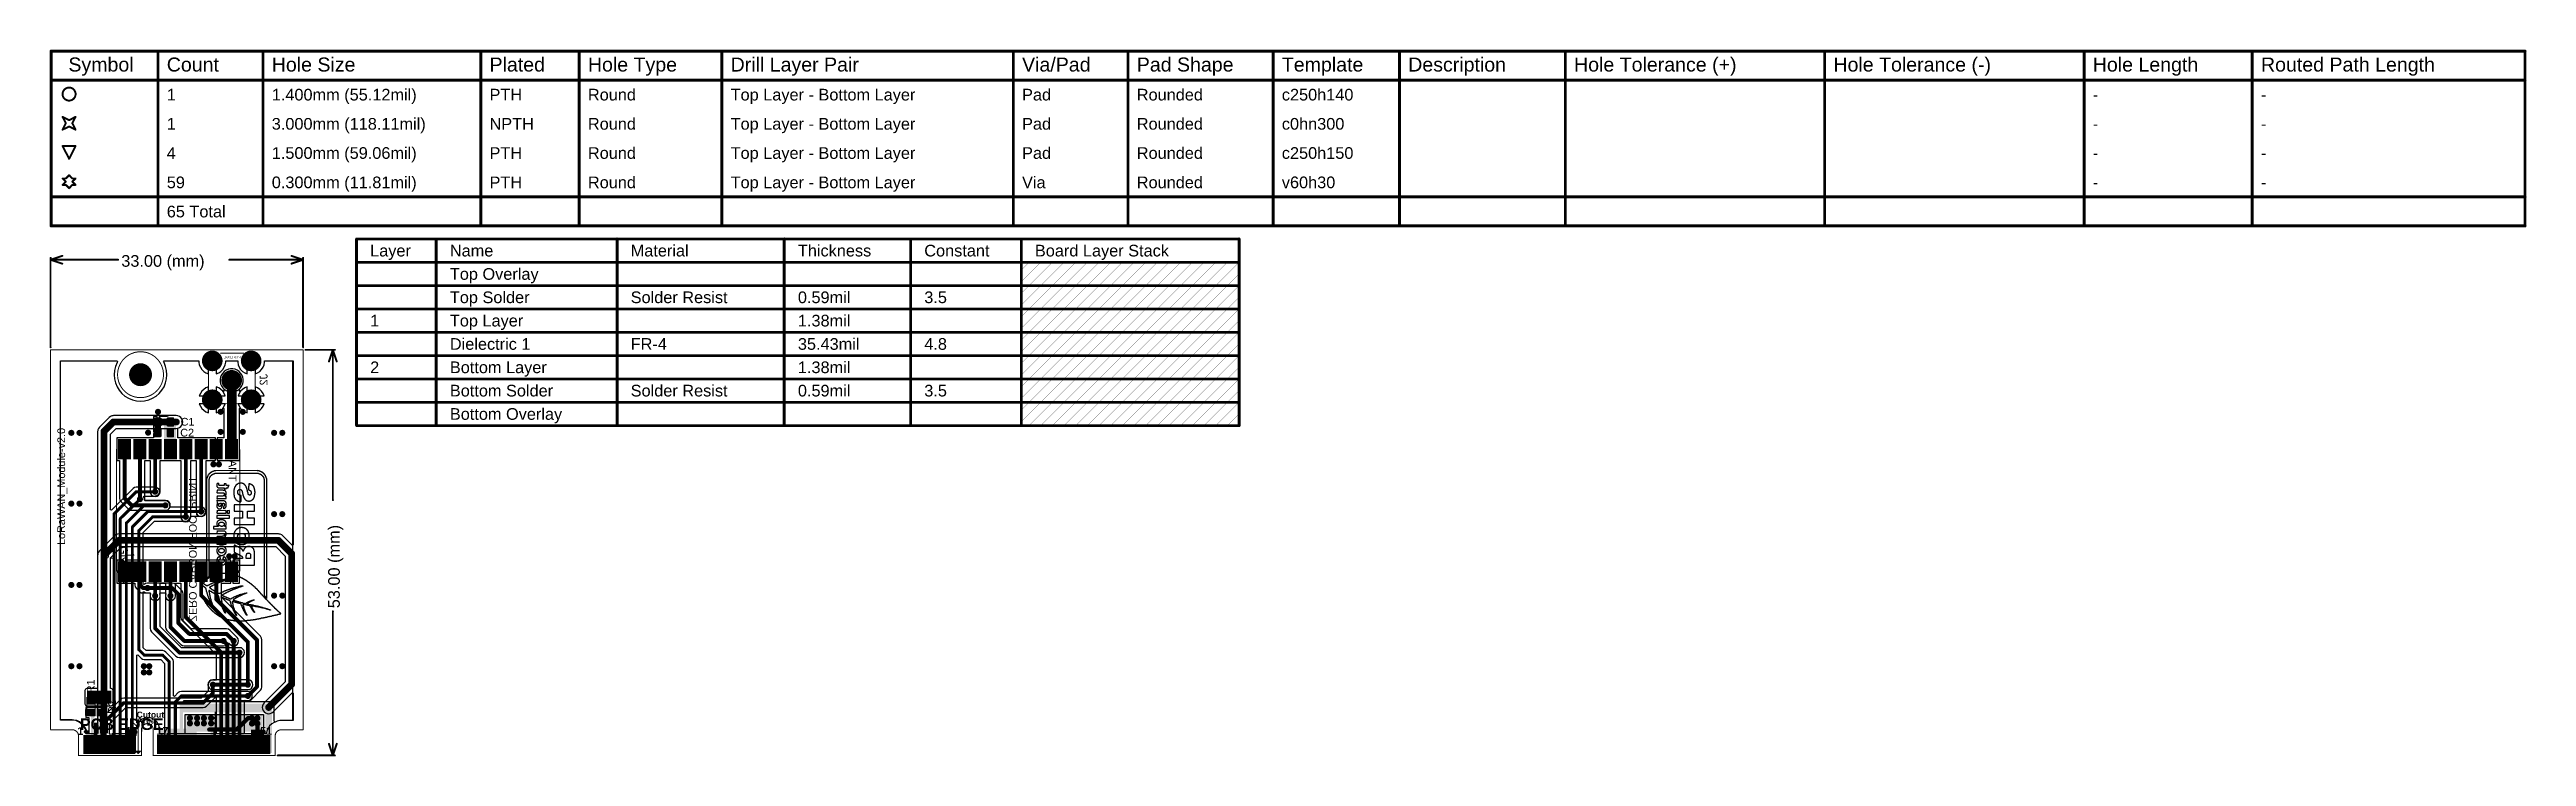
# Model space of a CAD drawing. Header units: inches. Extents: x 0 to 12.7, y -0.1 to 3.5.
import ezdxf

# ---------------------------------------------------------------- set-up
doc = ezdxf.new("R2010")
doc.units = ezdxf.units.IN
doc.header["$MEASUREMENT"] = 0
for name, color, linetype in [('Board Outline', 216, 'Continuous'), ('Bottom Layer', 5, 'Continuous'), ('Bottom Overlay', 54, 'Continuous'), ('Bottom Paste', 16, 'Continuous'), ('Bottom Solder', 6, 'Continuous'), ('Dimensions', 6, 'Continuous'), ('Drill Drawing', 1, 'Continuous'), ('Fabrication', 76, 'Continuous'), ('Keep-Out Layer', 6, 'Continuous'), ('Multi-Layer', 9, 'Continuous'), ('Pad Holes', 156, 'Continuous'), ('Top Layer', 1, 'Continuous'), ('Top Overlay', 2, 'Continuous'), ('Top Paste', 8, 'Continuous'), ('Top Solder', 216, 'Continuous'), ('Via Holes', 16, 'Continuous')]:
    doc.layers.add(name, color=color, linetype=linetype)
doc.styles.add('Arial', font='', dxfattribs={"height": 0.2})
doc.styles.add('Arial_Bold', font='', dxfattribs={"height": 0.2})
doc.styles.get('Arial').set_extended_font_data('Arial')
doc.styles.get('Arial_Bold').set_extended_font_data('Arial', bold=True)

msp = doc.modelspace()

# ---------------------------------------------------------------- texts
at = {"layer": 'Bottom Overlay', "style": 'Arial', "text_generation_flag": 2}
for s, rotation, p in [('J2', 90, (1.116, 1.83)), ('ZERO CARBON FOOTPRINT', 270, (0.712, 0.556))]:
    msp.add_text(s, height=0.04, rotation=rotation, dxfattribs=at).set_placement(p)
at = {"layer": 'Dimensions', "style": 'Arial'}
msp.add_text('33.00 (mm)', height=0.06, dxfattribs=at).set_placement((0.364, 2.381))
msp.add_text('53.00 (mm)', height=0.06, rotation=90, dxfattribs=at).set_placement((1.488, 0.625))
at = {"layer": 'Drill Drawing', "style": 'Arial'}
for s, height, p in [('Symbol', 0.072, (0.092, 3.385)), ('Count', 0.072, (0.598, 3.385)), ('Hole Size', 0.072, (1.138, 3.385)), ('Plated', 0.072, (2.258, 3.385)), ('Hole Type', 0.072, (2.764, 3.385)), ('Drill Layer Pair', 0.072, (3.498, 3.385)), ('Via/Pad', 0.072, (4.997, 3.385)), ('Pad Shape', 0.072, (5.587, 3.385)), ('Template', 0.072, (6.333, 3.385)), ('Description', 0.072, (6.983, 3.385)), ('Hole Tolerance (+)', 0.072, (7.836, 3.385)), ('Hole Tolerance (-)', 0.072, (9.17, 3.385)), ('Hole Length', 0.072, (10.504, 3.385)), ('Routed Path Length', 0.072, (11.369, 3.385)), ('1', 0.06, (0.598, 3.236)), ('1.400mm (55.12mil)', 0.06, (1.138, 3.236)), ('PTH', 0.06, (2.258, 3.236)), ('Round', 0.06, (2.764, 3.236)), ('Top Layer - Bottom Layer', 0.06, (3.498, 3.236)), ('Pad', 0.06, (4.997, 3.236)), ('Rounded', 0.06, (5.587, 3.236)), ('c250h140', 0.06, (6.333, 3.236)), ('-', 0.06, (10.504, 3.236)), ('-', 0.06, (11.369, 3.236)), ('1', 0.06, (0.598, 3.086)), ('3.000mm (118.11mil)', 0.06, (1.138, 3.086)), ('NPTH', 0.06, (2.258, 3.086)), ('Round', 0.06, (2.764, 3.086)), ('Top Layer - Bottom Layer', 0.06, (3.498, 3.086)), ('Pad', 0.06, (4.997, 3.086)), ('Rounded', 0.06, (5.587, 3.086)), ('c0hn300', 0.06, (6.333, 3.086)), ('-', 0.06, (10.504, 3.086)), ('-', 0.06, (11.369, 3.086)), ('4', 0.06, (0.598, 2.936)), ('1.500mm (59.06mil)', 0.06, (1.138, 2.936)), ('PTH', 0.06, (2.258, 2.936)), ('Round', 0.06, (2.764, 2.936)), ('Top Layer - Bottom Layer', 0.06, (3.498, 2.936)), ('Pad', 0.06, (4.997, 2.936)), ('Rounded', 0.06, (5.587, 2.936)), ('c250h150', 0.06, (6.333, 2.936)), ('-', 0.06, (10.504, 2.936)), ('-', 0.06, (11.369, 2.936)), ('59', 0.06, (0.598, 2.785)), ('0.300mm (11.81mil)', 0.06, (1.138, 2.785)), ('PTH', 0.06, (2.258, 2.785)), ('Round', 0.06, (2.764, 2.785)), ('Top Layer - Bottom Layer', 0.06, (3.498, 2.785)), ('Via', 0.06, (4.997, 2.785)), ('Rounded', 0.06, (5.587, 2.785)), ('v60h30', 0.06, (6.333, 2.785)), ('-', 0.06, (10.504, 2.785)), ('-', 0.06, (11.369, 2.785)), ('65 Total', 0.06, (0.598, 2.635))]:
    msp.add_text(s, height=height, dxfattribs=at).set_placement(p)
at = {"layer": 'Fabrication', "style": 'Arial'}
for s, p in [('Layer', (1.644, 2.434)), ('Name', (2.054, 2.434)), ('Material', (2.984, 2.434)), ('Thickness', (3.844, 2.434)), ('Constant', (4.494, 2.434)), ('Board Layer Stack', (5.063, 2.434)), ('Top Overlay', (2.054, 2.314)), ('Top Solder', (2.054, 2.194)), ('Solder Resist', (2.984, 2.194)), ('0.59mil', (3.844, 2.194)), ('3.5', (4.494, 2.194)), ('1', (1.644, 2.074)), ('Top Layer', (2.054, 2.074)), ('1.38mil', (3.844, 2.074)), ('Dielectric 1', (2.054, 1.954)), ('FR-4', (2.984, 1.954)), ('35.43mil', (3.844, 1.954)), ('4.8', (4.494, 1.954)), ('2', (1.644, 1.834)), ('Bottom Layer', (2.054, 1.834)), ('1.38mil', (3.844, 1.834)), ('Bottom Solder', (2.054, 1.714)), ('Bottom Overlay', (2.054, 1.594)), ('Solder Resist', (2.984, 1.714)), ('0.59mil', (3.844, 1.714)), ('3.5', (4.494, 1.714))]:
    msp.add_text(s, height=0.06, dxfattribs=at).set_placement(p)
at = {"layer": 'Top Overlay', "style": 'Arial'}
for s, p in [('LoRaWAN_Module-v2.0', (0.075, 0.95)), ('R1', (0.227, 0.188)), ('R2', (0.336, 0.081))]:
    msp.add_text(s, height=0.04, rotation=90, dxfattribs=at).set_placement(p)
for s, p in [('C2', (0.667, 1.508)), ('C1', (0.669, 1.564)), ('U1', (0.265, 0.88))]:
    msp.add_text(s, height=0.04, dxfattribs=at).set_placement(p)

# ---------------------------------------------------------------- blocks, each defined once
blk = doc.blocks.new('SX1276S8S_T_X1_1')
at = {"layer": 'Top Layer'}
for points in [[(-0.266, 0.246), (-0.364, 0.246), (-0.364, 0.305), (-0.266, 0.305)], [(0.266, 0.305), (0.364, 0.305), (0.364, 0.246), (0.266, 0.246)], [(0.266, 0.305), (0.364, 0.305), (0.364, 0.246), (0.266, 0.246)], [(-0.266, 0.167), (-0.364, 0.167), (-0.364, 0.226), (-0.266, 0.226)], [(-0.266, 0.089), (-0.364, 0.089), (-0.364, 0.148), (-0.266, 0.148)], [(0.266, 0.226), (0.364, 0.226), (0.364, 0.167), (0.266, 0.167)], [(0.266, 0.148), (0.364, 0.148), (0.364, 0.089), (0.266, 0.089)], [(-0.266, 0.01), (-0.364, 0.01), (-0.364, 0.069), (-0.266, 0.069)], [(0.266, 0.069), (0.364, 0.069), (0.364, 0.01), (0.266, 0.01)], [(-0.266, -0.069), (-0.364, -0.069), (-0.364, -0.01), (-0.266, -0.01)], [(-0.266, -0.148), (-0.364, -0.148), (-0.364, -0.089), (-0.266, -0.089)], [(0.266, -0.01), (0.364, -0.01), (0.364, -0.069), (0.266, -0.069)], [(0.266, -0.089), (0.364, -0.089), (0.364, -0.148), (0.266, -0.148)], [(-0.266, -0.226), (-0.364, -0.226), (-0.364, -0.167), (-0.266, -0.167)], [(-0.266, -0.305), (-0.364, -0.305), (-0.364, -0.246), (-0.266, -0.246)], [(0.266, -0.167), (0.364, -0.167), (0.364, -0.226), (0.266, -0.226)], [(0.266, -0.246), (0.364, -0.246), (0.364, -0.305), (0.266, -0.305)]]:
    blk.add_hatch(color=1, dxfattribs=at).paths.add_polyline_path(points)
at = {"layer": 'Top Paste'}
for points in [[(-0.266, 0.246), (-0.364, 0.246), (-0.364, 0.305), (-0.266, 0.305)], [(0.266, 0.305), (0.364, 0.305), (0.364, 0.246), (0.266, 0.246)], [(0.266, 0.305), (0.364, 0.305), (0.364, 0.246), (0.266, 0.246)], [(-0.266, 0.167), (-0.364, 0.167), (-0.364, 0.226), (-0.266, 0.226)], [(-0.266, 0.089), (-0.364, 0.089), (-0.364, 0.148), (-0.266, 0.148)], [(0.266, 0.226), (0.364, 0.226), (0.364, 0.167), (0.266, 0.167)], [(0.266, 0.148), (0.364, 0.148), (0.364, 0.089), (0.266, 0.089)], [(-0.266, 0.01), (-0.364, 0.01), (-0.364, 0.069), (-0.266, 0.069)], [(0.266, 0.069), (0.364, 0.069), (0.364, 0.01), (0.266, 0.01)], [(-0.266, -0.069), (-0.364, -0.069), (-0.364, -0.01), (-0.266, -0.01)], [(-0.266, -0.148), (-0.364, -0.148), (-0.364, -0.089), (-0.266, -0.089)], [(0.266, -0.01), (0.364, -0.01), (0.364, -0.069), (0.266, -0.069)], [(0.266, -0.089), (0.364, -0.089), (0.364, -0.148), (0.266, -0.148)], [(-0.266, -0.226), (-0.364, -0.226), (-0.364, -0.167), (-0.266, -0.167)], [(-0.266, -0.305), (-0.364, -0.305), (-0.364, -0.246), (-0.266, -0.246)], [(0.266, -0.167), (0.364, -0.167), (0.364, -0.226), (0.266, -0.226)], [(0.266, -0.246), (0.364, -0.246), (0.364, -0.305), (0.266, -0.305)]]:
    blk.add_hatch(color=8, dxfattribs=at).paths.add_polyline_path(points)
at = {"layer": 'Top Solder'}
for points in [[(-0.262, 0.242), (-0.368, 0.242), (-0.368, 0.309), (-0.262, 0.309)], [(0.262, 0.309), (0.368, 0.309), (0.368, 0.242), (0.262, 0.242)], [(0.262, 0.309), (0.368, 0.309), (0.368, 0.242), (0.262, 0.242)], [(-0.262, 0.163), (-0.368, 0.163), (-0.368, 0.23), (-0.262, 0.23)], [(-0.262, 0.085), (-0.368, 0.085), (-0.368, 0.152), (-0.262, 0.152)], [(0.262, 0.23), (0.368, 0.23), (0.368, 0.163), (0.262, 0.163)], [(0.262, 0.152), (0.368, 0.152), (0.368, 0.085), (0.262, 0.085)], [(-0.262, 0.006), (-0.368, 0.006), (-0.368, 0.073), (-0.262, 0.073)], [(0.262, 0.073), (0.368, 0.073), (0.368, 0.006), (0.262, 0.006)], [(-0.262, -0.073), (-0.368, -0.073), (-0.368, -0.006), (-0.262, -0.006)], [(-0.262, -0.152), (-0.368, -0.152), (-0.368, -0.085), (-0.262, -0.085)], [(0.262, -0.006), (0.368, -0.006), (0.368, -0.073), (0.262, -0.073)], [(0.262, -0.085), (0.368, -0.085), (0.368, -0.152), (0.262, -0.152)], [(-0.262, -0.23), (-0.368, -0.23), (-0.368, -0.163), (-0.262, -0.163)], [(-0.262, -0.309), (-0.368, -0.309), (-0.368, -0.242), (-0.262, -0.242)], [(0.262, -0.163), (0.368, -0.163), (0.368, -0.23), (0.262, -0.23)], [(0.262, -0.242), (0.368, -0.242), (0.368, -0.309), (0.262, -0.309)]]:
    blk.add_hatch(color=216, dxfattribs=at).paths.add_polyline_path(points)
at = {"layer": 'Top Overlay'}
for points in [[(0.313, 0.317, 0.005, 0.005, 0), (-0.314, 0.317, 0.005, 0.005, 0)], [(0.313, -0.317, 0.005, 0.005, 0), (-0.314, -0.317, 0.005, 0.005, 0)], [(0.371, -0.276, 0.005, 0.005, 0), (0.376, -0.271, 0.005, 0.005, 0)], [(0.376, -0.281, 0.005, 0.005, 0), (0.371, -0.276, 0.005, 0.005, 0)], [(0.376, -0.281, 0.005, 0.005, 0), (0.376, -0.271, 0.005, 0.005, 0)]]:
    blk.add_lwpolyline(points, format="xyseb", dxfattribs=at)
for points in [[(-0.315, 0.317, 0.0025, 0.0025, 1), (-0.313, 0.317, 0.0025, 0.0025, 1)], [(0.312, 0.317, 0.0025, 0.0025, 1), (0.314, 0.317, 0.0025, 0.0025, 1)], [(-0.315, -0.317, 0.0025, 0.0025, 1), (-0.313, -0.317, 0.0025, 0.0025, 1)], [(0.312, -0.317, 0.0025, 0.0025, 1), (0.314, -0.317, 0.0025, 0.0025, 1)], [(0.37, -0.276, 0.0025, 0.0025, 1), (0.372, -0.276, 0.0025, 0.0025, 1)], [(0.37, -0.276, 0.0025, 0.0025, 1), (0.372, -0.276, 0.0025, 0.0025, 1)], [(0.375, -0.271, 0.0025, 0.0025, 1), (0.377, -0.271, 0.0025, 0.0025, 1)], [(0.375, -0.271, 0.0025, 0.0025, 1), (0.377, -0.271, 0.0025, 0.0025, 1)], [(0.375, -0.281, 0.0025, 0.0025, 1), (0.377, -0.281, 0.0025, 0.0025, 1)], [(0.375, -0.281, 0.0025, 0.0025, 1), (0.377, -0.281, 0.0025, 0.0025, 1)]]:
    blk.add_lwpolyline(points, format="xyseb", close=True, dxfattribs=at)
at = {"layer": 'Top Overlay', "style": 'Arial'}
for s, p in [('ANT', (-0.259, 0.261)), ('1', (0.214, -0.264)), ('GND', (0.184, -0.298))]:
    blk.add_text(s, height=0.0394, dxfattribs=at).set_placement(p)
blk = doc.blocks.new('R___0603_2')
at = {"layer": 'Top Layer'}
for points in [[(-0.015, 0.0175), (-0.015, -0.0175), (-0.045, -0.0175), (-0.045, 0.0175)], [(0.045, 0.0175), (0.045, -0.0175), (0.015, -0.0175), (0.015, 0.0175)]]:
    blk.add_hatch(color=1, dxfattribs=at).paths.add_polyline_path(points)
at = {"layer": 'Top Paste'}
for points in [[(-0.015, 0.0175), (-0.015, -0.0175), (-0.045, -0.0175), (-0.045, 0.0175)], [(0.045, 0.0175), (0.045, -0.0175), (0.015, -0.0175), (0.015, 0.0175)]]:
    blk.add_hatch(color=8, dxfattribs=at).paths.add_polyline_path(points)
at = {"layer": 'Top Solder'}
for points in [[(-0.011, 0.0215), (-0.011, -0.0215), (-0.049, -0.0215), (-0.049, 0.0215)], [(0.049, 0.0215), (0.049, -0.0215), (0.011, -0.0215), (0.011, 0.0215)]]:
    blk.add_hatch(color=216, dxfattribs=at).paths.add_polyline_path(points)
at = {"layer": 'Top Overlay'}
for points in [[(-0.048, -0.021, 0.005, 0.005, 0), (-0.048, 0.021, 0.005, 0.005, 0)], [(0.048, 0.021, 0.005, 0.005, 0), (-0.048, 0.021, 0.005, 0.005, 0)], [(0.048, -0.021, 0.005, 0.005, 0), (0.048, 0.021, 0.005, 0.005, 0)], [(0.048, -0.021, 0.005, 0.005, 0), (-0.048, -0.021, 0.005, 0.005, 0)]]:
    blk.add_lwpolyline(points, format="xyseb", dxfattribs=at)
for points in [[(-0.04925, 0.021, 0.0025, 0.0025, 1), (-0.04675, 0.021, 0.0025, 0.0025, 1)], [(-0.04925, 0.021, 0.0025, 0.0025, 1), (-0.04675, 0.021, 0.0025, 0.0025, 1)], [(0.04675, 0.021, 0.0025, 0.0025, 1), (0.04925, 0.021, 0.0025, 0.0025, 1)], [(0.04675, 0.021, 0.0025, 0.0025, 1), (0.04925, 0.021, 0.0025, 0.0025, 1)], [(-0.04925, -0.021, 0.0025, 0.0025, 1), (-0.04675, -0.021, 0.0025, 0.0025, 1)], [(-0.04925, -0.021, 0.0025, 0.0025, 1), (-0.04675, -0.021, 0.0025, 0.0025, 1)], [(0.04675, -0.021, 0.0025, 0.0025, 1), (0.04925, -0.021, 0.0025, 0.0025, 1)], [(0.04675, -0.021, 0.0025, 0.0025, 1), (0.04925, -0.021, 0.0025, 0.0025, 1)]]:
    blk.add_lwpolyline(points, format="xyseb", close=True, dxfattribs=at)
blk = doc.blocks.new('R___0603_3')
at = {"layer": 'Top Layer'}
for points in [[(-0.015, 0.0175), (-0.015, -0.0175), (-0.045, -0.0175), (-0.045, 0.0175)], [(0.045, 0.0175), (0.045, -0.0175), (0.015, -0.0175), (0.015, 0.0175)]]:
    blk.add_hatch(color=1, dxfattribs=at).paths.add_polyline_path(points)
at = {"layer": 'Top Paste'}
for points in [[(-0.015, 0.0175), (-0.015, -0.0175), (-0.045, -0.0175), (-0.045, 0.0175)], [(0.045, 0.0175), (0.045, -0.0175), (0.015, -0.0175), (0.015, 0.0175)]]:
    blk.add_hatch(color=8, dxfattribs=at).paths.add_polyline_path(points)
at = {"layer": 'Top Solder'}
for points in [[(-0.011, 0.0215), (-0.011, -0.0215), (-0.049, -0.0215), (-0.049, 0.0215)], [(0.049, 0.0215), (0.049, -0.0215), (0.011, -0.0215), (0.011, 0.0215)]]:
    blk.add_hatch(color=216, dxfattribs=at).paths.add_polyline_path(points)
at = {"layer": 'Top Overlay'}
for points in [[(-0.048, -0.021, 0.005, 0.005, 0), (-0.048, 0.021, 0.005, 0.005, 0)], [(0.048, 0.021, 0.005, 0.005, 0), (-0.048, 0.021, 0.005, 0.005, 0)], [(0.048, -0.021, 0.005, 0.005, 0), (0.048, 0.021, 0.005, 0.005, 0)], [(0.048, -0.021, 0.005, 0.005, 0), (-0.048, -0.021, 0.005, 0.005, 0)]]:
    blk.add_lwpolyline(points, format="xyseb", dxfattribs=at)
for points in [[(-0.04925, 0.021, 0.0025, 0.0025, 1), (-0.04675, 0.021, 0.0025, 0.0025, 1)], [(-0.04925, 0.021, 0.0025, 0.0025, 1), (-0.04675, 0.021, 0.0025, 0.0025, 1)], [(0.04675, 0.021, 0.0025, 0.0025, 1), (0.04925, 0.021, 0.0025, 0.0025, 1)], [(0.04675, 0.021, 0.0025, 0.0025, 1), (0.04925, 0.021, 0.0025, 0.0025, 1)], [(-0.04925, -0.021, 0.0025, 0.0025, 1), (-0.04675, -0.021, 0.0025, 0.0025, 1)], [(-0.04925, -0.021, 0.0025, 0.0025, 1), (-0.04675, -0.021, 0.0025, 0.0025, 1)], [(0.04675, -0.021, 0.0025, 0.0025, 1), (0.04925, -0.021, 0.0025, 0.0025, 1)], [(0.04675, -0.021, 0.0025, 0.0025, 1), (0.04925, -0.021, 0.0025, 0.0025, 1)]]:
    blk.add_lwpolyline(points, format="xyseb", close=True, dxfattribs=at)
blk = doc.blocks.new('HJ_SMA175_B_4')
at = {"layer": 'Bottom Layer'}
h = blk.add_hatch(color=5, dxfattribs=at)
edge = h.paths.add_edge_path()
edge.add_arc((-0.1, 0.1), 0.0492, 0, 360)
h = blk.add_hatch(color=5, dxfattribs=at)
edge = h.paths.add_edge_path()
edge.add_arc((0.1, 0.1), 0.0492, 0, 360)
h = blk.add_hatch(color=5, dxfattribs=at)
edge = h.paths.add_edge_path()
edge.add_arc((0, 0), 0.0492, 0, 360)
h = blk.add_hatch(color=5, dxfattribs=at)
edge = h.paths.add_edge_path()
edge.add_arc((-0.1, -0.1), 0.0492, 0, 360)
h = blk.add_hatch(color=5, dxfattribs=at)
edge = h.paths.add_edge_path()
edge.add_arc((0.1, -0.1), 0.0492, 0, 360)
at = {"layer": 'Bottom Solder'}
h = blk.add_hatch(color=6, dxfattribs=at)
edge = h.paths.add_edge_path()
edge.add_arc((-0.1, 0.1), 0.0532, 0, 360)
h = blk.add_hatch(color=6, dxfattribs=at)
edge = h.paths.add_edge_path()
edge.add_arc((0.1, 0.1), 0.0532, 0, 360)
h = blk.add_hatch(color=6, dxfattribs=at)
edge = h.paths.add_edge_path()
edge.add_arc((0, 0), 0.0532, 0, 360)
h = blk.add_hatch(color=6, dxfattribs=at)
edge = h.paths.add_edge_path()
edge.add_arc((-0.1, -0.1), 0.0532, 0, 360)
h = blk.add_hatch(color=6, dxfattribs=at)
edge = h.paths.add_edge_path()
edge.add_arc((0.1, -0.1), 0.0532, 0, 360)
at = {"layer": 'Multi-Layer'}
h = blk.add_hatch(color=9, dxfattribs=at)
edge = h.paths.add_edge_path()
edge.add_arc((-0.1, 0.1), 0.0492, 0, 360)
h = blk.add_hatch(color=9, dxfattribs=at)
edge = h.paths.add_edge_path()
edge.add_arc((0.1, 0.1), 0.0492, 0, 360)
h = blk.add_hatch(color=9, dxfattribs=at)
edge = h.paths.add_edge_path()
edge.add_arc((0, 0), 0.0492, 0, 360)
h = blk.add_hatch(color=9, dxfattribs=at)
edge = h.paths.add_edge_path()
edge.add_arc((-0.1, -0.1), 0.0492, 0, 360)
h = blk.add_hatch(color=9, dxfattribs=at)
edge = h.paths.add_edge_path()
edge.add_arc((0.1, -0.1), 0.0492, 0, 360)
at = {"layer": 'Pad Holes'}
h = blk.add_hatch(color=7, dxfattribs=at)
edge = h.paths.add_edge_path()
edge.add_arc((-0.1, 0.1), 0.0295, 0, 360)
h = blk.add_hatch(color=7, dxfattribs=at)
edge = h.paths.add_edge_path()
edge.add_arc((0.1, 0.1), 0.0295, 0, 360)
h = blk.add_hatch(color=7, dxfattribs=at)
edge = h.paths.add_edge_path()
edge.add_arc((0, 0), 0.0276, 0, 360)
h = blk.add_hatch(color=7, dxfattribs=at)
edge = h.paths.add_edge_path()
edge.add_arc((-0.1, -0.1), 0.0295, 0, 360)
h = blk.add_hatch(color=7, dxfattribs=at)
edge = h.paths.add_edge_path()
edge.add_arc((0.1, -0.1), 0.0295, 0, 360)
at = {"layer": 'Top Layer'}
h = blk.add_hatch(color=1, dxfattribs=at)
edge = h.paths.add_edge_path()
edge.add_arc((-0.1, 0.1), 0.0492, 0, 360)
h = blk.add_hatch(color=1, dxfattribs=at)
edge = h.paths.add_edge_path()
edge.add_arc((0.1, 0.1), 0.0492, 0, 360)
h = blk.add_hatch(color=1, dxfattribs=at)
edge = h.paths.add_edge_path()
edge.add_arc((0, 0), 0.0492, 0, 360)
h = blk.add_hatch(color=1, dxfattribs=at)
edge = h.paths.add_edge_path()
edge.add_arc((-0.1, -0.1), 0.0492, 0, 360)
h = blk.add_hatch(color=1, dxfattribs=at)
edge = h.paths.add_edge_path()
edge.add_arc((0.1, -0.1), 0.0492, 0, 360)
at = {"layer": 'Top Solder'}
h = blk.add_hatch(color=216, dxfattribs=at)
edge = h.paths.add_edge_path()
edge.add_arc((-0.1, 0.1), 0.0532, 0, 360)
h = blk.add_hatch(color=216, dxfattribs=at)
edge = h.paths.add_edge_path()
edge.add_arc((0.1, 0.1), 0.0532, 0, 360)
h = blk.add_hatch(color=216, dxfattribs=at)
edge = h.paths.add_edge_path()
edge.add_arc((0, 0), 0.0532, 0, 360)
h = blk.add_hatch(color=216, dxfattribs=at)
edge = h.paths.add_edge_path()
edge.add_arc((-0.1, -0.1), 0.0532, 0, 360)
h = blk.add_hatch(color=216, dxfattribs=at)
edge = h.paths.add_edge_path()
edge.add_arc((0.1, -0.1), 0.0532, 0, 360)
at = {"layer": 'Bottom Overlay'}
for points in [[(-0.139, -0.057, 0.005, 0.005, 0), (-0.139, 0.061, 0.005, 0.005, 0)], [(0.045, 0.12, 0.005, 0.005, 0), (-0.043, 0.12, 0.005, 0.005, 0)], [(0.12, -0.043, 0.005, 0.005, 0), (0.12, 0.045, 0.005, 0.005, 0)], [(0.045, -0.12, 0.005, 0.005, 0), (-0.043, -0.12, 0.005, 0.005, 0)]]:
    blk.add_lwpolyline(points, format="xyseb", dxfattribs=at)
for points in [[(-0.141, 0.061, 0.0025, 0.0025, 1), (-0.138, 0.061, 0.0025, 0.0025, 1)], [(-0.044, 0.12, 0.0025, 0.0025, 1), (-0.042, 0.12, 0.0025, 0.0025, 1)], [(0.044, 0.12, 0.0025, 0.0025, 1), (0.046, 0.12, 0.0025, 0.0025, 1)], [(0.119, 0.045, 0.0025, 0.0025, 1), (0.121, 0.045, 0.0025, 0.0025, 1)], [(-0.141, -0.057, 0.0025, 0.0025, 1), (-0.138, -0.057, 0.0025, 0.0025, 1)], [(-0.044, -0.12, 0.0025, 0.0025, 1), (-0.042, -0.12, 0.0025, 0.0025, 1)], [(0.044, -0.12, 0.0025, 0.0025, 1), (0.046, -0.12, 0.0025, 0.0025, 1)], [(0.119, -0.043, 0.0025, 0.0025, 1), (0.121, -0.043, 0.0025, 0.0025, 1)]]:
    blk.add_lwpolyline(points, format="xyseb", close=True, dxfattribs=at)
at = {"layer": 'Bottom Overlay', "style": 'Arial', "text_generation_flag": 2}
blk.add_text('PCB EDGE', height=0.0118, rotation=90, dxfattribs=at).set_placement((-0.114, 0.045))
blk = doc.blocks.new('M____PCIE_P___5')
at = {"layer": 'Bottom Layer'}
for points in [[(0.028, -0.045), (0.004, -0.045), (0.004, 0.045), (0.028, 0.045)], [(0.059, -0.045), (0.035, -0.045), (0.035, 0.045), (0.059, 0.045)], [(0.091, -0.045), (0.067, -0.045), (0.067, 0.045), (0.091, 0.045)], [(0.122, -0.045), (0.098, -0.045), (0.098, 0.045), (0.122, 0.045)], [(0.154, -0.045), (0.13, -0.045), (0.13, 0.045), (0.154, 0.045)], [(0.185, -0.045), (0.161, -0.045), (0.161, 0.045), (0.185, 0.045)], [(0.217, -0.045), (0.193, -0.045), (0.193, 0.045), (0.217, 0.045)], [(0.224, 0.045), (0.248, 0.045), (0.248, -0.045), (0.224, -0.045)], [(0.382, 0.045), (0.406, 0.045), (0.406, -0.045), (0.382, -0.045)], [(0.413, 0.045), (0.437, 0.045), (0.437, -0.045), (0.413, -0.045)], [(0.445, 0.045), (0.469, 0.045), (0.469, -0.045), (0.445, -0.045)], [(0.476, 0.045), (0.5, 0.045), (0.5, -0.045), (0.476, -0.045)], [(0.508, 0.045), (0.531, 0.045), (0.531, -0.045), (0.508, -0.045)], [(0.539, 0.045), (0.563, 0.045), (0.563, -0.045), (0.539, -0.045)], [(0.571, 0.045), (0.594, 0.045), (0.594, -0.045), (0.571, -0.045)], [(0.602, 0.045), (0.626, 0.045), (0.626, -0.045), (0.602, -0.045)], [(0.634, 0.045), (0.657, 0.045), (0.657, -0.045), (0.634, -0.045)], [(0.665, 0.045), (0.689, 0.045), (0.689, -0.045), (0.665, -0.045)], [(0.697, 0.045), (0.72, 0.045), (0.72, -0.045), (0.697, -0.045)], [(0.728, 0.045), (0.752, 0.045), (0.752, -0.045), (0.728, -0.045)], [(0.76, 0.045), (0.783, 0.045), (0.783, -0.045), (0.76, -0.045)], [(0.791, 0.045), (0.815, 0.045), (0.815, -0.045), (0.791, -0.045)], [(0.823, 0.045), (0.846, 0.045), (0.846, -0.045), (0.823, -0.045)], [(0.854, 0.045), (0.878, 0.045), (0.878, -0.045), (0.854, -0.045)], [(0.886, 0.045), (0.909, 0.045), (0.909, -0.045), (0.886, -0.045)], [(0.917, 0.045), (0.941, 0.045), (0.941, -0.045), (0.917, -0.045)]]:
    blk.add_hatch(color=5, dxfattribs=at).paths.add_polyline_path(points)
at = {"layer": 'Bottom Paste'}
for points in [[(0.028, -0.045), (0.004, -0.045), (0.004, 0.045), (0.028, 0.045)], [(0.059, -0.045), (0.035, -0.045), (0.035, 0.045), (0.059, 0.045)], [(0.091, -0.045), (0.067, -0.045), (0.067, 0.045), (0.091, 0.045)], [(0.122, -0.045), (0.098, -0.045), (0.098, 0.045), (0.122, 0.045)], [(0.154, -0.045), (0.13, -0.045), (0.13, 0.045), (0.154, 0.045)], [(0.185, -0.045), (0.161, -0.045), (0.161, 0.045), (0.185, 0.045)], [(0.217, -0.045), (0.193, -0.045), (0.193, 0.045), (0.217, 0.045)], [(0.224, 0.045), (0.248, 0.045), (0.248, -0.045), (0.224, -0.045)], [(0.382, 0.045), (0.406, 0.045), (0.406, -0.045), (0.382, -0.045)], [(0.413, 0.045), (0.437, 0.045), (0.437, -0.045), (0.413, -0.045)], [(0.445, 0.045), (0.469, 0.045), (0.469, -0.045), (0.445, -0.045)], [(0.476, 0.045), (0.5, 0.045), (0.5, -0.045), (0.476, -0.045)], [(0.508, 0.045), (0.531, 0.045), (0.531, -0.045), (0.508, -0.045)], [(0.539, 0.045), (0.563, 0.045), (0.563, -0.045), (0.539, -0.045)], [(0.571, 0.045), (0.594, 0.045), (0.594, -0.045), (0.571, -0.045)], [(0.602, 0.045), (0.626, 0.045), (0.626, -0.045), (0.602, -0.045)], [(0.634, 0.045), (0.657, 0.045), (0.657, -0.045), (0.634, -0.045)], [(0.665, 0.045), (0.689, 0.045), (0.689, -0.045), (0.665, -0.045)], [(0.697, 0.045), (0.72, 0.045), (0.72, -0.045), (0.697, -0.045)], [(0.728, 0.045), (0.752, 0.045), (0.752, -0.045), (0.728, -0.045)], [(0.76, 0.045), (0.783, 0.045), (0.783, -0.045), (0.76, -0.045)], [(0.791, 0.045), (0.815, 0.045), (0.815, -0.045), (0.791, -0.045)], [(0.823, 0.045), (0.846, 0.045), (0.846, -0.045), (0.823, -0.045)], [(0.854, 0.045), (0.878, 0.045), (0.878, -0.045), (0.854, -0.045)], [(0.886, 0.045), (0.909, 0.045), (0.909, -0.045), (0.886, -0.045)], [(0.917, 0.045), (0.941, 0.045), (0.941, -0.045), (0.917, -0.045)]]:
    blk.add_hatch(color=16, dxfattribs=at).paths.add_polyline_path(points)
at = {"layer": 'Bottom Solder'}
for points in [[(0.032, -0.049), (0, -0.049), (0, 0.049), (0.032, 0.049)], [(0.063, -0.049), (0.031, -0.049), (0.031, 0.049), (0.063, 0.049)], [(0.095, -0.049), (0.063, -0.049), (0.063, 0.049), (0.095, 0.049)], [(0.126, -0.049), (0.094, -0.049), (0.094, 0.049), (0.126, 0.049)], [(0.158, -0.049), (0.126, -0.049), (0.126, 0.049), (0.158, 0.049)], [(0.189, -0.049), (0.157, -0.049), (0.157, 0.049), (0.189, 0.049)], [(0.221, -0.049), (0.189, -0.049), (0.189, 0.049), (0.221, 0.049)], [(0.22, 0.049), (0.252, 0.049), (0.252, -0.049), (0.22, -0.049)], [(0.378, 0.049), (0.41, 0.049), (0.41, -0.049), (0.378, -0.049)], [(0.409, 0.049), (0.441, 0.049), (0.441, -0.049), (0.409, -0.049)], [(0.441, 0.049), (0.473, 0.049), (0.473, -0.049), (0.441, -0.049)], [(0.472, 0.049), (0.504, 0.049), (0.504, -0.049), (0.472, -0.049)], [(0.504, 0.049), (0.535, 0.049), (0.535, -0.049), (0.504, -0.049)], [(0.535, 0.049), (0.567, 0.049), (0.567, -0.049), (0.535, -0.049)], [(0.567, 0.049), (0.598, 0.049), (0.598, -0.049), (0.567, -0.049)], [(0.598, 0.049), (0.63, 0.049), (0.63, -0.049), (0.598, -0.049)], [(0.63, 0.049), (0.661, 0.049), (0.661, -0.049), (0.63, -0.049)], [(0.661, 0.049), (0.693, 0.049), (0.693, -0.049), (0.661, -0.049)], [(0.693, 0.049), (0.724, 0.049), (0.724, -0.049), (0.693, -0.049)], [(0.724, 0.049), (0.756, 0.049), (0.756, -0.049), (0.724, -0.049)], [(0.756, 0.049), (0.787, 0.049), (0.787, -0.049), (0.756, -0.049)], [(0.787, 0.049), (0.819, 0.049), (0.819, -0.049), (0.787, -0.049)], [(0.819, 0.049), (0.85, 0.049), (0.85, -0.049), (0.819, -0.049)], [(0.85, 0.049), (0.882, 0.049), (0.882, -0.049), (0.85, -0.049)], [(0.882, 0.049), (0.913, 0.049), (0.913, -0.049), (0.882, -0.049)], [(0.913, 0.049), (0.945, 0.049), (0.945, -0.049), (0.913, -0.049)]]:
    blk.add_hatch(color=6, dxfattribs=at).paths.add_polyline_path(points)
at = {"layer": 'Top Layer'}
for points in [[(-0.012, 0.045), (0.012, 0.045), (0.012, -0.045), (-0.012, -0.045)], [(0.02, 0.045), (0.043, 0.045), (0.043, -0.045), (0.02, -0.045)], [(0.051, 0.045), (0.075, 0.045), (0.075, -0.045), (0.051, -0.045)], [(0.083, 0.045), (0.106, 0.045), (0.106, -0.045), (0.083, -0.045)], [(0.114, 0.045), (0.138, 0.045), (0.138, -0.045), (0.114, -0.045)], [(0.146, 0.045), (0.169, 0.045), (0.169, -0.045), (0.146, -0.045)], [(0.177, 0.045), (0.201, 0.045), (0.201, -0.045), (0.177, -0.045)], [(0.209, 0.045), (0.232, 0.045), (0.232, -0.045), (0.209, -0.045)], [(0.366, 0.045), (0.39, 0.045), (0.39, -0.045), (0.366, -0.045)], [(0.398, 0.045), (0.421, 0.045), (0.421, -0.045), (0.398, -0.045)], [(0.429, 0.045), (0.453, 0.045), (0.453, -0.045), (0.429, -0.045)], [(0.461, 0.045), (0.484, 0.045), (0.484, -0.045), (0.461, -0.045)], [(0.492, 0.045), (0.516, 0.045), (0.516, -0.045), (0.492, -0.045)], [(0.524, 0.045), (0.547, 0.045), (0.547, -0.045), (0.524, -0.045)], [(0.555, 0.045), (0.579, 0.045), (0.579, -0.045), (0.555, -0.045)], [(0.587, 0.045), (0.61, 0.045), (0.61, -0.045), (0.587, -0.045)], [(0.618, 0.045), (0.642, 0.045), (0.642, -0.045), (0.618, -0.045)], [(0.65, 0.045), (0.673, 0.045), (0.673, -0.045), (0.65, -0.045)], [(0.705, -0.045), (0.681, -0.045), (0.681, 0.045), (0.705, 0.045)], [(0.736, -0.045), (0.713, -0.045), (0.713, 0.045), (0.736, 0.045)], [(0.768, -0.045), (0.744, -0.045), (0.744, 0.045), (0.768, 0.045)], [(0.799, -0.045), (0.776, -0.045), (0.776, 0.045), (0.799, 0.045)], [(0.831, -0.045), (0.807, -0.045), (0.807, 0.045), (0.831, 0.045)], [(0.862, -0.045), (0.839, -0.045), (0.839, 0.045), (0.862, 0.045)], [(0.894, -0.045), (0.87, -0.045), (0.87, 0.045), (0.894, 0.045)], [(0.925, -0.045), (0.902, -0.045), (0.902, 0.045), (0.925, 0.045)]]:
    blk.add_hatch(color=1, dxfattribs=at).paths.add_polyline_path(points)
at = {"layer": 'Top Overlay'}
for points in [[(0.259, -0.043), (0.264, -0.043), (0.264, -0.036), (0.259, -0.036)], [(0.268, -0.042), (0.275, -0.042), (0.275, -0.036), (0.268, -0.036)]]:
    blk.add_hatch(color=2, dxfattribs=at).paths.add_polyline_path(points)
at = {"layer": 'Top Paste'}
for points in [[(-0.012, 0.045), (0.012, 0.045), (0.012, -0.045), (-0.012, -0.045)], [(0.02, 0.045), (0.043, 0.045), (0.043, -0.045), (0.02, -0.045)], [(0.051, 0.045), (0.075, 0.045), (0.075, -0.045), (0.051, -0.045)], [(0.083, 0.045), (0.106, 0.045), (0.106, -0.045), (0.083, -0.045)], [(0.114, 0.045), (0.138, 0.045), (0.138, -0.045), (0.114, -0.045)], [(0.146, 0.045), (0.169, 0.045), (0.169, -0.045), (0.146, -0.045)], [(0.177, 0.045), (0.201, 0.045), (0.201, -0.045), (0.177, -0.045)], [(0.209, 0.045), (0.232, 0.045), (0.232, -0.045), (0.209, -0.045)], [(0.366, 0.045), (0.39, 0.045), (0.39, -0.045), (0.366, -0.045)], [(0.398, 0.045), (0.421, 0.045), (0.421, -0.045), (0.398, -0.045)], [(0.429, 0.045), (0.453, 0.045), (0.453, -0.045), (0.429, -0.045)], [(0.461, 0.045), (0.484, 0.045), (0.484, -0.045), (0.461, -0.045)], [(0.492, 0.045), (0.516, 0.045), (0.516, -0.045), (0.492, -0.045)], [(0.524, 0.045), (0.547, 0.045), (0.547, -0.045), (0.524, -0.045)], [(0.555, 0.045), (0.579, 0.045), (0.579, -0.045), (0.555, -0.045)], [(0.587, 0.045), (0.61, 0.045), (0.61, -0.045), (0.587, -0.045)], [(0.618, 0.045), (0.642, 0.045), (0.642, -0.045), (0.618, -0.045)], [(0.65, 0.045), (0.673, 0.045), (0.673, -0.045), (0.65, -0.045)], [(0.705, -0.045), (0.681, -0.045), (0.681, 0.045), (0.705, 0.045)], [(0.736, -0.045), (0.713, -0.045), (0.713, 0.045), (0.736, 0.045)], [(0.768, -0.045), (0.744, -0.045), (0.744, 0.045), (0.768, 0.045)], [(0.799, -0.045), (0.776, -0.045), (0.776, 0.045), (0.799, 0.045)], [(0.831, -0.045), (0.807, -0.045), (0.807, 0.045), (0.831, 0.045)], [(0.862, -0.045), (0.839, -0.045), (0.839, 0.045), (0.862, 0.045)], [(0.894, -0.045), (0.87, -0.045), (0.87, 0.045), (0.894, 0.045)], [(0.925, -0.045), (0.902, -0.045), (0.902, 0.045), (0.925, 0.045)]]:
    blk.add_hatch(color=8, dxfattribs=at).paths.add_polyline_path(points)
at = {"layer": 'Top Solder'}
for points in [[(-0.016, 0.049), (0.016, 0.049), (0.016, -0.049), (-0.016, -0.049)], [(0.016, 0.049), (0.047, 0.049), (0.047, -0.049), (0.016, -0.049)], [(0.047, 0.049), (0.079, 0.049), (0.079, -0.049), (0.047, -0.049)], [(0.079, 0.049), (0.11, 0.049), (0.11, -0.049), (0.079, -0.049)], [(0.11, 0.049), (0.142, 0.049), (0.142, -0.049), (0.11, -0.049)], [(0.142, 0.049), (0.173, 0.049), (0.173, -0.049), (0.142, -0.049)], [(0.173, 0.049), (0.205, 0.049), (0.205, -0.049), (0.173, -0.049)], [(0.205, 0.049), (0.236, 0.049), (0.236, -0.049), (0.205, -0.049)], [(0.362, 0.049), (0.394, 0.049), (0.394, -0.049), (0.362, -0.049)], [(0.394, 0.049), (0.425, 0.049), (0.425, -0.049), (0.394, -0.049)], [(0.425, 0.049), (0.457, 0.049), (0.457, -0.049), (0.425, -0.049)], [(0.457, 0.049), (0.488, 0.049), (0.488, -0.049), (0.457, -0.049)], [(0.488, 0.049), (0.52, 0.049), (0.52, -0.049), (0.488, -0.049)], [(0.52, 0.049), (0.551, 0.049), (0.551, -0.049), (0.52, -0.049)], [(0.551, 0.049), (0.583, 0.049), (0.583, -0.049), (0.551, -0.049)], [(0.583, 0.049), (0.614, 0.049), (0.614, -0.049), (0.583, -0.049)], [(0.614, 0.049), (0.646, 0.049), (0.646, -0.049), (0.614, -0.049)], [(0.646, 0.049), (0.677, 0.049), (0.677, -0.049), (0.646, -0.049)], [(0.709, -0.049), (0.677, -0.049), (0.677, 0.049), (0.709, 0.049)], [(0.74, -0.049), (0.709, -0.049), (0.709, 0.049), (0.74, 0.049)], [(0.772, -0.049), (0.74, -0.049), (0.74, 0.049), (0.772, 0.049)], [(0.803, -0.049), (0.772, -0.049), (0.772, 0.049), (0.803, 0.049)], [(0.835, -0.049), (0.803, -0.049), (0.803, 0.049), (0.835, 0.049)], [(0.866, -0.049), (0.835, -0.049), (0.835, 0.049), (0.866, 0.049)], [(0.898, -0.049), (0.866, -0.049), (0.866, 0.049), (0.898, 0.049)], [(0.929, -0.049), (0.898, -0.049), (0.898, 0.049), (0.929, 0.049)]]:
    blk.add_hatch(color=216, dxfattribs=at).paths.add_polyline_path(points)
at = {"layer": 'Top Overlay'}
for points in [[(-0.073, 0.075, 0.005, 0.005, -0.414214), (-0.041, 0.043, 0.005, 0.005, 0)], [(-0.041, -0.057, 0.005, 0.005, 0), (-0.041, 0.043, 0.005, 0.005, 0)], [(-0.006, 0.065, 0.0157, 0.0157, 0), (-0.001, 0.06, 0.0157, 0.0157, 0)], [(-0.006, 0.065, 0.0157, 0.0157, 0), (0.004, 0.065, 0.0157, 0.0157, 0)], [(-0.001, 0.06, 0.0157, 0.0157, 0), (0.004, 0.065, 0.0157, 0.0157, 0)], [(0.242, 0.11, 0.005, 0.005, 0), (0.266, 0.086, 0.005, 0.005, 0)], [(0.266, -0.048, 0.005, 0.005, 0), (0.266, 0.086, 0.005, 0.005, 0)], [(0.283, 0.077, 0.005, 0.005, -1), (0.343, 0.077, 0.005, 0.005, 0)], [(0.283, -0.057, 0.005, 0.005, 0), (0.283, 0.077, 0.005, 0.005, 0)], [(0.343, -0.057, 0.005, 0.005, 0), (0.343, 0.077, 0.005, 0.005, 0)], [(0.97, 0.043, 0.005, 0.005, -0.414214), (1.002, 0.075, 0.005, 0.005, 0)], [(0.97, -0.057, 0.005, 0.005, 0), (0.97, 0.043, 0.005, 0.005, 0)], [(-0.041, -0.057, 0.005, 0.005, 0), (0.283, -0.057, 0.005, 0.005, 0)], [(0.253, -0.035, 0.005, 0.005, 0), (0.266, -0.048, 0.005, 0.005, 0)], [(0.253, -0.035, 0.005, 0.005, 0), (0.279, -0.035, 0.005, 0.005, 0)], [(0.266, -0.048, 0.005, 0.005, 0), (0.279, -0.035, 0.005, 0.005, 0)], [(0.283, -0.057, 0.005, 0.005, 0), (0.283, -0.057, 0.005, 0.005, 0)], [(0.343, -0.057, 0.005, 0.005, 0), (0.97, -0.057, 0.005, 0.005, 0)]]:
    blk.add_lwpolyline(points, format="xyseb", dxfattribs=at)
for points in [[(-0.074, 0.075, 0.0025, 0.0025, 1), (-0.072, 0.075, 0.0025, 0.0025, 1)], [(-0.043, 0.043, 0.0025, 0.0025, 1), (-0.04, 0.043, 0.0025, 0.0025, 1)], [(-0.043, 0.043, 0.0025, 0.0025, 1), (-0.04, 0.043, 0.0025, 0.0025, 1)], [(-0.01, 0.065, 0.00787, 0.00787, 1), (-0.002, 0.065, 0.00787, 0.00787, 1)], [(-0.01, 0.065, 0.00787, 0.00787, 1), (-0.002, 0.065, 0.00787, 0.00787, 1)], [(-0.005, 0.06, 0.00787, 0.00787, 1), (0.003, 0.06, 0.00787, 0.00787, 1)], [(-0.005, 0.06, 0.00787, 0.00787, 1), (0.003, 0.06, 0.00787, 0.00787, 1)], [(0, 0.065, 0.00787, 0.00787, 1), (0.008, 0.065, 0.00787, 0.00787, 1)], [(0, 0.065, 0.00787, 0.00787, 1), (0.008, 0.065, 0.00787, 0.00787, 1)], [(0.241, 0.11, 0.0025, 0.0025, 1), (0.243, 0.11, 0.0025, 0.0025, 1)], [(0.265, 0.086, 0.0025, 0.0025, 1), (0.267, 0.086, 0.0025, 0.0025, 1)], [(0.265, 0.086, 0.0025, 0.0025, 1), (0.267, 0.086, 0.0025, 0.0025, 1)], [(0.282, 0.077, 0.0025, 0.0025, 1), (0.285, 0.077, 0.0025, 0.0025, 1)], [(0.282, 0.077, 0.0025, 0.0025, 1), (0.285, 0.077, 0.0025, 0.0025, 1)], [(0.341, 0.077, 0.0025, 0.0025, 1), (0.344, 0.077, 0.0025, 0.0025, 1)], [(0.341, 0.077, 0.0025, 0.0025, 1), (0.344, 0.077, 0.0025, 0.0025, 1)], [(0.969, 0.043, 0.0025, 0.0025, 1), (0.972, 0.043, 0.0025, 0.0025, 1)], [(0.969, 0.043, 0.0025, 0.0025, 1), (0.972, 0.043, 0.0025, 0.0025, 1)], [(1.001, 0.075, 0.0025, 0.0025, 1), (1.003, 0.075, 0.0025, 0.0025, 1)], [(-0.043, -0.057, 0.0025, 0.0025, 1), (-0.04, -0.057, 0.0025, 0.0025, 1)], [(-0.043, -0.057, 0.0025, 0.0025, 1), (-0.04, -0.057, 0.0025, 0.0025, 1)], [(0.252, -0.035, 0.0025, 0.0025, 1), (0.254, -0.035, 0.0025, 0.0025, 1)], [(0.252, -0.035, 0.0025, 0.0025, 1), (0.254, -0.035, 0.0025, 0.0025, 1)], [(0.265, -0.048, 0.0025, 0.0025, 1), (0.267, -0.048, 0.0025, 0.0025, 1)], [(0.265, -0.048, 0.0025, 0.0025, 1), (0.267, -0.048, 0.0025, 0.0025, 1)], [(0.265, -0.048, 0.0025, 0.0025, 1), (0.267, -0.048, 0.0025, 0.0025, 1)], [(0.278, -0.035, 0.0025, 0.0025, 1), (0.28, -0.035, 0.0025, 0.0025, 1)], [(0.278, -0.035, 0.0025, 0.0025, 1), (0.28, -0.035, 0.0025, 0.0025, 1)], [(0.282, -0.057, 0.0025, 0.0025, 1), (0.285, -0.057, 0.0025, 0.0025, 1)], [(0.282, -0.057, 0.0025, 0.0025, 1), (0.285, -0.057, 0.0025, 0.0025, 1)], [(0.282, -0.057, 0.0025, 0.0025, 1), (0.285, -0.057, 0.0025, 0.0025, 1)], [(0.282, -0.057, 0.0025, 0.0025, 1), (0.285, -0.057, 0.0025, 0.0025, 1)], [(0.341, -0.057, 0.0025, 0.0025, 1), (0.344, -0.057, 0.0025, 0.0025, 1)], [(0.341, -0.057, 0.0025, 0.0025, 1), (0.344, -0.057, 0.0025, 0.0025, 1)], [(0.969, -0.057, 0.0025, 0.0025, 1), (0.972, -0.057, 0.0025, 0.0025, 1)], [(0.969, -0.057, 0.0025, 0.0025, 1), (0.972, -0.057, 0.0025, 0.0025, 1)]]:
    blk.add_lwpolyline(points, format="xyseb", close=True, dxfattribs=at)
at = {"layer": 'Top Overlay', "style": 'Arial_Bold'}
for s, height, p in [('PCB EDGE', 0.0591, (-0.034, 0.074)), ('Cutout', 0.0315, (0.258, 0.137)), ('Area', 0.0315, (0.258, 0.107)), ('1', 0.0394, (-0.047, 0.049)), ('15', 0.0394, (0.202, 0.05)), ('17', 0.0394, (0.36, 0.05)), ('51', 0.0394, (0.893, 0.05))]:
    blk.add_text(s, height=height, rotation=360, dxfattribs=at).set_placement(p)
blk = doc.blocks.new('C___0603_6')
at = {"layer": 'Top Layer'}
for points in [[(-0.015, 0.018), (-0.015, -0.018), (-0.045, -0.018), (-0.045, 0.018)], [(0.045, 0.018), (0.045, -0.018), (0.015, -0.018), (0.015, 0.018)]]:
    blk.add_hatch(color=1, dxfattribs=at).paths.add_polyline_path(points)
at = {"layer": 'Top Paste'}
for points in [[(-0.015, 0.018), (-0.015, -0.018), (-0.045, -0.018), (-0.045, 0.018)], [(0.045, 0.018), (0.045, -0.018), (0.015, -0.018), (0.015, 0.018)]]:
    blk.add_hatch(color=8, dxfattribs=at).paths.add_polyline_path(points)
at = {"layer": 'Top Solder'}
for points in [[(-0.013, 0.02), (-0.013, -0.02), (-0.047, -0.02), (-0.047, 0.02)], [(0.047, 0.02), (0.047, -0.02), (0.013, -0.02), (0.013, 0.02)]]:
    blk.add_hatch(color=216, dxfattribs=at).paths.add_polyline_path(points)
at = {"layer": 'Top Overlay'}
for points in [[(-0.049, 0.021, 0.005, 0.005, 0), (-0.049, -0.021, 0.005, 0.005, 0)], [(-0.018, 0.021, 0.005, 0.005, 0), (-0.049, 0.021, 0.005, 0.005, 0)], [(0.049, 0.021, 0.005, 0.005, 0), (0.018, 0.021, 0.005, 0.005, 0)], [(0.049, 0.021, 0.005, 0.005, 0), (0.049, -0.021, 0.005, 0.005, 0)], [(-0.018, -0.021, 0.005, 0.005, 0), (-0.049, -0.021, 0.005, 0.005, 0)], [(0.049, -0.021, 0.005, 0.005, 0), (0.018, -0.021, 0.005, 0.005, 0)]]:
    blk.add_lwpolyline(points, format="xyseb", dxfattribs=at)
for points in [[(-0.05, 0.021, 0.0025, 0.0025, 1), (-0.048, 0.021, 0.0025, 0.0025, 1)], [(-0.05, 0.021, 0.0025, 0.0025, 1), (-0.048, 0.021, 0.0025, 0.0025, 1)], [(-0.019, 0.021, 0.0025, 0.0025, 1), (-0.017, 0.021, 0.0025, 0.0025, 1)], [(0.017, 0.021, 0.0025, 0.0025, 1), (0.019, 0.021, 0.0025, 0.0025, 1)], [(0.048, 0.021, 0.0025, 0.0025, 1), (0.05, 0.021, 0.0025, 0.0025, 1)], [(0.048, 0.021, 0.0025, 0.0025, 1), (0.05, 0.021, 0.0025, 0.0025, 1)], [(-0.05, -0.021, 0.0025, 0.0025, 1), (-0.048, -0.021, 0.0025, 0.0025, 1)], [(-0.05, -0.021, 0.0025, 0.0025, 1), (-0.048, -0.021, 0.0025, 0.0025, 1)], [(-0.019, -0.021, 0.0025, 0.0025, 1), (-0.017, -0.021, 0.0025, 0.0025, 1)], [(0.017, -0.021, 0.0025, 0.0025, 1), (0.019, -0.021, 0.0025, 0.0025, 1)], [(0.048, -0.021, 0.0025, 0.0025, 1), (0.05, -0.021, 0.0025, 0.0025, 1)], [(0.048, -0.021, 0.0025, 0.0025, 1), (0.05, -0.021, 0.0025, 0.0025, 1)]]:
    blk.add_lwpolyline(points, format="xyseb", close=True, dxfattribs=at)
blk = doc.blocks.new('C___0603_7')
at = {"layer": 'Top Layer'}
for points in [[(-0.015, 0.018), (-0.015, -0.018), (-0.045, -0.018), (-0.045, 0.018)], [(0.045, 0.018), (0.045, -0.018), (0.015, -0.018), (0.015, 0.018)]]:
    blk.add_hatch(color=1, dxfattribs=at).paths.add_polyline_path(points)
at = {"layer": 'Top Paste'}
for points in [[(-0.015, 0.018), (-0.015, -0.018), (-0.045, -0.018), (-0.045, 0.018)], [(0.045, 0.018), (0.045, -0.018), (0.015, -0.018), (0.015, 0.018)]]:
    blk.add_hatch(color=8, dxfattribs=at).paths.add_polyline_path(points)
at = {"layer": 'Top Solder'}
for points in [[(-0.013, 0.02), (-0.013, -0.02), (-0.047, -0.02), (-0.047, 0.02)], [(0.047, 0.02), (0.047, -0.02), (0.013, -0.02), (0.013, 0.02)]]:
    blk.add_hatch(color=216, dxfattribs=at).paths.add_polyline_path(points)
at = {"layer": 'Top Overlay'}
for points in [[(-0.049, -0.021, 0.005, 0.005, 0), (-0.049, 0.021, 0.005, 0.005, 0)], [(-0.049, 0.021, 0.005, 0.005, 0), (-0.018, 0.021, 0.005, 0.005, 0)], [(0.018, 0.021, 0.005, 0.005, 0), (0.049, 0.021, 0.005, 0.005, 0)], [(0.049, -0.021, 0.005, 0.005, 0), (0.049, 0.021, 0.005, 0.005, 0)], [(-0.049, -0.021, 0.005, 0.005, 0), (-0.018, -0.021, 0.005, 0.005, 0)], [(0.018, -0.021, 0.005, 0.005, 0), (0.049, -0.021, 0.005, 0.005, 0)]]:
    blk.add_lwpolyline(points, format="xyseb", dxfattribs=at)
for points in [[(-0.05, 0.021, 0.0025, 0.0025, 1), (-0.048, 0.021, 0.0025, 0.0025, 1)], [(-0.05, 0.021, 0.0025, 0.0025, 1), (-0.048, 0.021, 0.0025, 0.0025, 1)], [(-0.019, 0.021, 0.0025, 0.0025, 1), (-0.017, 0.021, 0.0025, 0.0025, 1)], [(0.017, 0.021, 0.0025, 0.0025, 1), (0.019, 0.021, 0.0025, 0.0025, 1)], [(0.048, 0.021, 0.0025, 0.0025, 1), (0.05, 0.021, 0.0025, 0.0025, 1)], [(0.048, 0.021, 0.0025, 0.0025, 1), (0.05, 0.021, 0.0025, 0.0025, 1)], [(-0.05, -0.021, 0.0025, 0.0025, 1), (-0.048, -0.021, 0.0025, 0.0025, 1)], [(-0.05, -0.021, 0.0025, 0.0025, 1), (-0.048, -0.021, 0.0025, 0.0025, 1)], [(-0.019, -0.021, 0.0025, 0.0025, 1), (-0.017, -0.021, 0.0025, 0.0025, 1)], [(0.017, -0.021, 0.0025, 0.0025, 1), (0.019, -0.021, 0.0025, 0.0025, 1)], [(0.048, -0.021, 0.0025, 0.0025, 1), (0.05, -0.021, 0.0025, 0.0025, 1)], [(0.048, -0.021, 0.0025, 0.0025, 1), (0.05, -0.021, 0.0025, 0.0025, 1)]]:
    blk.add_lwpolyline(points, format="xyseb", close=True, dxfattribs=at)

# ---------------------------------------------------------------- hatches: boundary and pattern name
at = {"layer": 'Bottom Layer'}
h = msp.add_hatch(color=5, dxfattribs=at)
edge = h.paths.add_edge_path()
edge.add_arc((0.107, 1.527), 0.0118, 0, 360)
h = msp.add_hatch(color=5, dxfattribs=at)
edge = h.paths.add_edge_path()
edge.add_arc((0.149, 1.527), 0.0118, 0, 360)
h = msp.add_hatch(color=5, dxfattribs=at)
edge = h.paths.add_edge_path()
edge.add_arc((0.502, 1.528), 0.0118, 0, 360)
h = msp.add_hatch(color=5, dxfattribs=at)
edge = h.paths.add_edge_path()
edge.add_arc((0.553, 1.635), 0.0118, 0, 360)
h = msp.add_hatch(color=5, dxfattribs=at)
edge = h.paths.add_edge_path()
edge.add_arc((0.647, 1.583), 0.0118, 0, 360)
h = msp.add_hatch(color=5, dxfattribs=at)
edge = h.paths.add_edge_path()
edge.add_arc((0.875, 1.635), 0.0118, 0, 360)
h = msp.add_hatch(color=5, dxfattribs=at)
edge = h.paths.add_edge_path()
edge.add_arc((0.875, 1.532), 0.0118, 0, 360)
h = msp.add_hatch(color=5, dxfattribs=at)
edge = h.paths.add_edge_path()
edge.add_arc((0.989, 1.635), 0.0118, 0, 360)
h = msp.add_hatch(color=5, dxfattribs=at)
edge = h.paths.add_edge_path()
edge.add_arc((0.989, 1.532), 0.0118, 0, 360)
h = msp.add_hatch(color=5, dxfattribs=at)
edge = h.paths.add_edge_path()
edge.add_arc((1.15, 1.527), 0.0118, 0, 360)
h = msp.add_hatch(color=5, dxfattribs=at)
edge = h.paths.add_edge_path()
edge.add_arc((1.192, 1.527), 0.0118, 0, 360)
h = msp.add_hatch(color=5, dxfattribs=at)
edge = h.paths.add_edge_path()
edge.add_arc((0.838, 1.365), 0.0118, 0, 360)
h = msp.add_hatch(color=5, dxfattribs=at)
edge = h.paths.add_edge_path()
edge.add_arc((0.866, 1.365), 0.0118, 0, 360)
h = msp.add_hatch(color=5, dxfattribs=at)
edge = h.paths.add_edge_path()
edge.add_arc((0.107, 1.163), 0.0118, 0, 360)
h = msp.add_hatch(color=5, dxfattribs=at)
edge = h.paths.add_edge_path()
edge.add_arc((0.149, 1.163), 0.0118, 0, 360)
h = msp.add_hatch(color=5, dxfattribs=at)
edge = h.paths.add_edge_path()
edge.add_arc((0.46, 1.186), 0.0118, 0, 360)
h = msp.add_hatch(color=5, dxfattribs=at)
edge = h.paths.add_edge_path()
edge.add_arc((0.538, 1.224), 0.0118, 0, 360)
h = msp.add_hatch(color=5, dxfattribs=at)
edge = h.paths.add_edge_path()
edge.add_arc((0.591, 1.154), 0.0118, 0, 360)
h = msp.add_hatch(color=5, dxfattribs=at)
edge = h.paths.add_edge_path()
edge.add_arc((0.696, 1.095), 0.0118, 0, 360)
h = msp.add_hatch(color=5, dxfattribs=at)
edge = h.paths.add_edge_path()
edge.add_arc((0.775, 1.122), 0.0118, 0, 360)
h = msp.add_hatch(color=5, dxfattribs=at)
edge = h.paths.add_edge_path()
edge.add_arc((1.15, 1.109), 0.0118, 0, 360)
h = msp.add_hatch(color=5, dxfattribs=at)
edge = h.paths.add_edge_path()
edge.add_arc((1.192, 1.109), 0.0118, 0, 360)
h = msp.add_hatch(color=5, dxfattribs=at)
edge = h.paths.add_edge_path()
edge.add_arc((0.919, 0.892), 0.0118, 0, 360)
h = msp.add_hatch(color=5, dxfattribs=at)
edge = h.paths.add_edge_path()
edge.add_arc((0.947, 0.892), 0.0118, 0, 360)
h = msp.add_hatch(color=5, dxfattribs=at)
edge = h.paths.add_edge_path()
edge.add_arc((0.107, 0.745), 0.0118, 0, 360)
h = msp.add_hatch(color=5, dxfattribs=at)
edge = h.paths.add_edge_path()
edge.add_arc((0.149, 0.745), 0.0118, 0, 360)
h = msp.add_hatch(color=5, dxfattribs=at)
edge = h.paths.add_edge_path()
edge.add_arc((0.499, 0.729), 0.0118, 0, 360)
h = msp.add_hatch(color=5, dxfattribs=at)
edge = h.paths.add_edge_path()
edge.add_arc((0.538, 0.689), 0.0118, 0, 360)
h = msp.add_hatch(color=5, dxfattribs=at)
edge = h.paths.add_edge_path()
edge.add_arc((0.617, 0.689), 0.0118, 0, 360)
h = msp.add_hatch(color=5, dxfattribs=at)
edge = h.paths.add_edge_path()
edge.add_arc((1.15, 0.69), 0.0118, 0, 360)
h = msp.add_hatch(color=5, dxfattribs=at)
edge = h.paths.add_edge_path()
edge.add_arc((1.192, 0.69), 0.0118, 0, 360)
h = msp.add_hatch(color=5, dxfattribs=at)
edge = h.paths.add_edge_path()
edge.add_arc((0.89, 0.457), 0.0118, 0, 360)
h = msp.add_hatch(color=5, dxfattribs=at)
edge = h.paths.add_edge_path()
edge.add_arc((0.942, 0.457), 0.0118, 0, 360)
h = msp.add_hatch(color=5, dxfattribs=at)
edge = h.paths.add_edge_path()
edge.add_arc((0.972, 0.397), 0.0118, 0, 360)
h = msp.add_hatch(color=5, dxfattribs=at)
edge = h.paths.add_edge_path()
edge.add_arc((0.107, 0.327), 0.0118, 0, 360)
h = msp.add_hatch(color=5, dxfattribs=at)
edge = h.paths.add_edge_path()
edge.add_arc((0.149, 0.327), 0.0118, 0, 360)
h = msp.add_hatch(color=5, dxfattribs=at)
edge = h.paths.add_edge_path()
edge.add_arc((0.48, 0.327), 0.0118, 0, 360)
h = msp.add_hatch(color=5, dxfattribs=at)
edge = h.paths.add_edge_path()
edge.add_arc((0.48, 0.295), 0.0118, 0, 360)
h = msp.add_hatch(color=5, dxfattribs=at)
edge = h.paths.add_edge_path()
edge.add_arc((0.508, 0.327), 0.0118, 0, 360)
h = msp.add_hatch(color=5, dxfattribs=at)
edge = h.paths.add_edge_path()
edge.add_arc((0.508, 0.295), 0.0118, 0, 360)
h = msp.add_hatch(color=5, dxfattribs=at)
edge = h.paths.add_edge_path()
edge.add_arc((1.15, 0.327), 0.0118, 0, 360)
h = msp.add_hatch(color=5, dxfattribs=at)
edge = h.paths.add_edge_path()
edge.add_arc((1.192, 0.327), 0.0118, 0, 360)
h = msp.add_hatch(color=5, dxfattribs=at)
edge = h.paths.add_edge_path()
edge.add_arc((0.275, 0.18), 0.0118, 0, 360)
for points in [[(0.665, 0.089), (1.124, 0.089), (1.124, 0.134), (0.665, 0.134)], [(0.665, -0.12), (0.682, -0.12), (0.682, 0.132), (0.665, 0.132)], [(1.105, -0.12), (1.14, -0.12), (1.14, 0.134), (1.105, 0.134)], [(0.224, -0.12), (0.241, -0.12), (0.241, 0.036), (0.224, 0.036)], [(0.254, -0.018), (0.295, -0.018), (0.295, 0.07), (0.254, 0.07)], [(0.256, -0.12), (0.273, -0.12), (0.273, 0.036), (0.256, 0.036)], [(0.698, -0.01), (1.091, -0.01), (1.091, 0.075), (0.698, 0.075)], [(0.698, -0.12), (0.744, -0.12), (0.744, 0.046), (0.698, 0.046)], [(0.823, -0.12), (0.839, -0.12), (0.839, 0.046), (0.823, 0.046)], [(0.919, -0.12), (0.994, -0.12), (0.994, 0.046), (0.919, 0.046)], [(1.075, -0.12), (1.091, -0.12), (1.091, 0.046), (1.075, 0.046)], [(0.702, -0.12), (0.736, -0.12), (0.736, -0.031), (0.702, -0.031)], [(0.921, -0.119), (0.994, -0.119), (0.994, -0.031), (0.921, -0.031)]]:
    msp.add_hatch(color=5, dxfattribs=at).paths.add_polyline_path(points)
h = msp.add_hatch(color=5, dxfattribs=at)
edge = h.paths.add_edge_path()
edge.add_arc((0.835, 0.232), 0.0118, 0, 360)
h = msp.add_hatch(color=5, dxfattribs=at)
edge = h.paths.add_edge_path()
edge.add_arc((1.015, 0.232), 0.0118, 0, 360)
h = msp.add_hatch(color=5, dxfattribs=at)
edge = h.paths.add_edge_path()
edge.add_arc((1.015, 0.174), 0.0118, 0, 360)
h = msp.add_hatch(color=5, dxfattribs=at)
edge = h.paths.add_edge_path()
edge.add_arc((0.717, 0.06), 0.0118, 0, 360)
h = msp.add_hatch(color=5, dxfattribs=at)
edge = h.paths.add_edge_path()
edge.add_arc((0.717, 0.033), 0.0118, 0, 360)
h = msp.add_hatch(color=5, dxfattribs=at)
edge = h.paths.add_edge_path()
edge.add_arc((0.754, 0.06), 0.0118, 0, 360)
h = msp.add_hatch(color=5, dxfattribs=at)
edge = h.paths.add_edge_path()
edge.add_arc((0.754, 0.033), 0.0118, 0, 360)
h = msp.add_hatch(color=5, dxfattribs=at)
edge = h.paths.add_edge_path()
edge.add_arc((0.789, 0.06), 0.0118, 0, 360)
h = msp.add_hatch(color=5, dxfattribs=at)
edge = h.paths.add_edge_path()
edge.add_arc((0.789, 0.033), 0.0118, 0, 360)
h = msp.add_hatch(color=5, dxfattribs=at)
edge = h.paths.add_edge_path()
edge.add_arc((0.826, 0.06), 0.0118, 0, 360)
h = msp.add_hatch(color=5, dxfattribs=at)
edge = h.paths.add_edge_path()
edge.add_arc((0.826, 0.033), 0.0118, 0, 360)
h = msp.add_hatch(color=5, dxfattribs=at)
edge = h.paths.add_edge_path()
edge.add_arc((1.036, 0.06), 0.0118, 0, 360)
h = msp.add_hatch(color=5, dxfattribs=at)
edge = h.paths.add_edge_path()
edge.add_arc((1.036, 0.032), 0.0118, 0, 360)
h = msp.add_hatch(color=5, dxfattribs=at)
edge = h.paths.add_edge_path()
edge.add_arc((1.064, 0.06), 0.0118, 0, 360)
h = msp.add_hatch(color=5, dxfattribs=at)
edge = h.paths.add_edge_path()
edge.add_arc((1.064, 0.032), 0.0118, 0, 360)
h = msp.add_hatch(color=5, dxfattribs=at)
edge = h.paths.add_edge_path()
edge.add_arc((1.122, 0.115), 0.0118, 0, 360)
at = {"layer": 'Bottom Solder'}
h = msp.add_hatch(color=6, dxfattribs=at)
edge = h.paths.add_edge_path()
edge.add_arc((0.463, 1.826), 0.004, 0, 360)
h = msp.add_hatch(color=6, dxfattribs=at)
edge = h.paths.add_edge_path()
edge.add_arc((0.107, 1.527), 0.0158, 0, 360)
h = msp.add_hatch(color=6, dxfattribs=at)
edge = h.paths.add_edge_path()
edge.add_arc((0.149, 1.527), 0.0158, 0, 360)
h = msp.add_hatch(color=6, dxfattribs=at)
edge = h.paths.add_edge_path()
edge.add_arc((0.502, 1.528), 0.0158, 0, 360)
h = msp.add_hatch(color=6, dxfattribs=at)
edge = h.paths.add_edge_path()
edge.add_arc((0.553, 1.635), 0.0158, 0, 360)
h = msp.add_hatch(color=6, dxfattribs=at)
edge = h.paths.add_edge_path()
edge.add_arc((0.647, 1.583), 0.0158, 0, 360)
h = msp.add_hatch(color=6, dxfattribs=at)
edge = h.paths.add_edge_path()
edge.add_arc((0.875, 1.635), 0.0158, 0, 360)
h = msp.add_hatch(color=6, dxfattribs=at)
edge = h.paths.add_edge_path()
edge.add_arc((0.875, 1.532), 0.0158, 0, 360)
h = msp.add_hatch(color=6, dxfattribs=at)
edge = h.paths.add_edge_path()
edge.add_arc((0.989, 1.635), 0.0158, 0, 360)
h = msp.add_hatch(color=6, dxfattribs=at)
edge = h.paths.add_edge_path()
edge.add_arc((0.989, 1.532), 0.0158, 0, 360)
h = msp.add_hatch(color=6, dxfattribs=at)
edge = h.paths.add_edge_path()
edge.add_arc((1.15, 1.527), 0.0158, 0, 360)
h = msp.add_hatch(color=6, dxfattribs=at)
edge = h.paths.add_edge_path()
edge.add_arc((1.192, 1.527), 0.0158, 0, 360)
h = msp.add_hatch(color=6, dxfattribs=at)
edge = h.paths.add_edge_path()
edge.add_arc((0.838, 1.365), 0.0158, 0, 360)
h = msp.add_hatch(color=6, dxfattribs=at)
edge = h.paths.add_edge_path()
edge.add_arc((0.866, 1.365), 0.0158, 0, 360)
h = msp.add_hatch(color=6, dxfattribs=at)
edge = h.paths.add_edge_path()
edge.add_arc((0.107, 1.163), 0.0158, 0, 360)
h = msp.add_hatch(color=6, dxfattribs=at)
edge = h.paths.add_edge_path()
edge.add_arc((0.149, 1.163), 0.0158, 0, 360)
h = msp.add_hatch(color=6, dxfattribs=at)
edge = h.paths.add_edge_path()
edge.add_arc((0.46, 1.186), 0.0158, 0, 360)
h = msp.add_hatch(color=6, dxfattribs=at)
edge = h.paths.add_edge_path()
edge.add_arc((0.538, 1.224), 0.0158, 0, 360)
h = msp.add_hatch(color=6, dxfattribs=at)
edge = h.paths.add_edge_path()
edge.add_arc((0.591, 1.154), 0.0158, 0, 360)
h = msp.add_hatch(color=6, dxfattribs=at)
edge = h.paths.add_edge_path()
edge.add_arc((0.696, 1.095), 0.0158, 0, 360)
h = msp.add_hatch(color=6, dxfattribs=at)
edge = h.paths.add_edge_path()
edge.add_arc((0.775, 1.122), 0.0158, 0, 360)
h = msp.add_hatch(color=6, dxfattribs=at)
edge = h.paths.add_edge_path()
edge.add_arc((1.15, 1.109), 0.0158, 0, 360)
h = msp.add_hatch(color=6, dxfattribs=at)
edge = h.paths.add_edge_path()
edge.add_arc((1.192, 1.109), 0.0158, 0, 360)
h = msp.add_hatch(color=6, dxfattribs=at)
edge = h.paths.add_edge_path()
edge.add_arc((0.919, 0.892), 0.0158, 0, 360)
h = msp.add_hatch(color=6, dxfattribs=at)
edge = h.paths.add_edge_path()
edge.add_arc((0.947, 0.892), 0.0158, 0, 360)
h = msp.add_hatch(color=6, dxfattribs=at)
edge = h.paths.add_edge_path()
edge.add_arc((0.107, 0.745), 0.0158, 0, 360)
h = msp.add_hatch(color=6, dxfattribs=at)
edge = h.paths.add_edge_path()
edge.add_arc((0.149, 0.745), 0.0158, 0, 360)
h = msp.add_hatch(color=6, dxfattribs=at)
edge = h.paths.add_edge_path()
edge.add_arc((0.499, 0.729), 0.0158, 0, 360)
h = msp.add_hatch(color=6, dxfattribs=at)
edge = h.paths.add_edge_path()
edge.add_arc((0.538, 0.689), 0.0158, 0, 360)
h = msp.add_hatch(color=6, dxfattribs=at)
edge = h.paths.add_edge_path()
edge.add_arc((0.617, 0.689), 0.0158, 0, 360)
h = msp.add_hatch(color=6, dxfattribs=at)
edge = h.paths.add_edge_path()
edge.add_arc((1.15, 0.69), 0.0158, 0, 360)
h = msp.add_hatch(color=6, dxfattribs=at)
edge = h.paths.add_edge_path()
edge.add_arc((1.192, 0.69), 0.0158, 0, 360)
h = msp.add_hatch(color=6, dxfattribs=at)
edge = h.paths.add_edge_path()
edge.add_arc((0.89, 0.457), 0.0158, 0, 360)
h = msp.add_hatch(color=6, dxfattribs=at)
edge = h.paths.add_edge_path()
edge.add_arc((0.942, 0.457), 0.0158, 0, 360)
h = msp.add_hatch(color=6, dxfattribs=at)
edge = h.paths.add_edge_path()
edge.add_arc((0.972, 0.397), 0.0158, 0, 360)
h = msp.add_hatch(color=6, dxfattribs=at)
edge = h.paths.add_edge_path()
edge.add_arc((0.107, 0.327), 0.0158, 0, 360)
h = msp.add_hatch(color=6, dxfattribs=at)
edge = h.paths.add_edge_path()
edge.add_arc((0.149, 0.327), 0.0158, 0, 360)
h = msp.add_hatch(color=6, dxfattribs=at)
edge = h.paths.add_edge_path()
edge.add_arc((0.48, 0.327), 0.0158, 0, 360)
h = msp.add_hatch(color=6, dxfattribs=at)
edge = h.paths.add_edge_path()
edge.add_arc((0.48, 0.295), 0.0158, 0, 360)
h = msp.add_hatch(color=6, dxfattribs=at)
edge = h.paths.add_edge_path()
edge.add_arc((0.508, 0.327), 0.0158, 0, 360)
h = msp.add_hatch(color=6, dxfattribs=at)
edge = h.paths.add_edge_path()
edge.add_arc((0.508, 0.295), 0.0158, 0, 360)
h = msp.add_hatch(color=6, dxfattribs=at)
edge = h.paths.add_edge_path()
edge.add_arc((1.15, 0.327), 0.0158, 0, 360)
h = msp.add_hatch(color=6, dxfattribs=at)
edge = h.paths.add_edge_path()
edge.add_arc((1.192, 0.327), 0.0158, 0, 360)
h = msp.add_hatch(color=6, dxfattribs=at)
edge = h.paths.add_edge_path()
edge.add_arc((0.275, 0.18), 0.0158, 0, 360)
h = msp.add_hatch(color=6, dxfattribs=at)
edge = h.paths.add_edge_path()
edge.add_arc((0.835, 0.232), 0.0158, 0, 360)
h = msp.add_hatch(color=6, dxfattribs=at)
edge = h.paths.add_edge_path()
edge.add_arc((1.015, 0.232), 0.0158, 0, 360)
h = msp.add_hatch(color=6, dxfattribs=at)
edge = h.paths.add_edge_path()
edge.add_arc((1.015, 0.174), 0.0158, 0, 360)
h = msp.add_hatch(color=6, dxfattribs=at)
edge = h.paths.add_edge_path()
edge.add_arc((1.122, 0.115), 0.0158, 0, 360)
h = msp.add_hatch(color=6, dxfattribs=at)
edge = h.paths.add_edge_path()
edge.add_arc((0.717, 0.06), 0.0158, 0, 360)
h = msp.add_hatch(color=6, dxfattribs=at)
edge = h.paths.add_edge_path()
edge.add_arc((0.717, 0.033), 0.0158, 0, 360)
h = msp.add_hatch(color=6, dxfattribs=at)
edge = h.paths.add_edge_path()
edge.add_arc((0.754, 0.06), 0.0158, 0, 360)
h = msp.add_hatch(color=6, dxfattribs=at)
edge = h.paths.add_edge_path()
edge.add_arc((0.754, 0.033), 0.0158, 0, 360)
h = msp.add_hatch(color=6, dxfattribs=at)
edge = h.paths.add_edge_path()
edge.add_arc((0.789, 0.06), 0.0158, 0, 360)
h = msp.add_hatch(color=6, dxfattribs=at)
edge = h.paths.add_edge_path()
edge.add_arc((0.789, 0.033), 0.0158, 0, 360)
h = msp.add_hatch(color=6, dxfattribs=at)
edge = h.paths.add_edge_path()
edge.add_arc((0.826, 0.06), 0.0158, 0, 360)
h = msp.add_hatch(color=6, dxfattribs=at)
edge = h.paths.add_edge_path()
edge.add_arc((0.826, 0.033), 0.0158, 0, 360)
h = msp.add_hatch(color=6, dxfattribs=at)
edge = h.paths.add_edge_path()
edge.add_arc((1.036, 0.06), 0.0158, 0, 360)
h = msp.add_hatch(color=6, dxfattribs=at)
edge = h.paths.add_edge_path()
edge.add_arc((1.036, 0.032), 0.0158, 0, 360)
h = msp.add_hatch(color=6, dxfattribs=at)
edge = h.paths.add_edge_path()
edge.add_arc((1.064, 0.06), 0.0158, 0, 360)
h = msp.add_hatch(color=6, dxfattribs=at)
edge = h.paths.add_edge_path()
edge.add_arc((1.064, 0.032), 0.0158, 0, 360)
at = {"layer": 'Pad Holes'}
h = msp.add_hatch(color=7, dxfattribs=at)
edge = h.paths.add_edge_path()
edge.add_arc((0.463, 1.826), 0.0591, 0, 360)
at = {"layer": 'Top Layer'}
h = msp.add_hatch(color=1, dxfattribs=at)
edge = h.paths.add_edge_path()
edge.add_arc((0.107, 1.527), 0.0118, 0, 360)
h = msp.add_hatch(color=1, dxfattribs=at)
edge = h.paths.add_edge_path()
edge.add_arc((0.149, 1.527), 0.0118, 0, 360)
h = msp.add_hatch(color=1, dxfattribs=at)
edge = h.paths.add_edge_path()
edge.add_arc((0.502, 1.528), 0.0118, 0, 360)
for points in [[(0.535, 1.509), (0.569, 1.509), (0.569, 1.603), (0.535, 1.603)], [(0.584, 1.394), (0.645, 1.394), (0.645, 1.601), (0.584, 1.601)], [(0.187, 0.134), (0.312, 0.134), (0.312, 0.202), (0.187, 0.202)], [(0.191, 0.074), (0.226, 0.074), (0.226, 0.104), (0.191, 0.104)], [(0.208, -0.113), (0.226, -0.113), (0.226, 0.104), (0.208, 0.104)], [(0.239, 0.074), (0.269, 0.074), (0.269, 0.104), (0.239, 0.104)], [(0.239, -0.113), (0.255, -0.113), (0.255, 0.104), (0.239, 0.104)], [(0.397, -0.12), (0.439, -0.12), (0.439, 0.002), (0.397, 0.002)], [(0.561, -0.12), (0.752, -0.12), (0.752, 0.006), (0.561, 0.006)], [(0.826, 0.055), (0.852, 0.055), (0.852, 0.066), (0.826, 0.066)], [(0.826, 0.028), (0.852, 0.028), (0.852, 0.039), (0.826, 0.039)], [(0.852, 0.001), (0.837, 0.001), (0.837, -0.12), (0.852, -0.12)], [(0.844, -0.02), (0.852, -0.02), (0.852, 0.094), (0.844, 0.094)], [(1.031, -0.11), (1.098, -0.11), (1.098, 0), (1.031, 0)], [(0.551, -0.12), (0.761, -0.12), (0.761, -0.03), (0.551, -0.03)], [(1.031, -0.12), (1.105, -0.12), (1.105, -0.031), (1.031, -0.031)]]:
    msp.add_hatch(color=1, dxfattribs=at).paths.add_polyline_path(points)
h = msp.add_hatch(color=1, dxfattribs=at)
edge = h.paths.add_edge_path()
edge.add_arc((0.553, 1.635), 0.0118, 0, 360)
h = msp.add_hatch(color=1, dxfattribs=at)
edge = h.paths.add_edge_path()
edge.add_arc((0.647, 1.583), 0.0118, 0, 360)
h = msp.add_hatch(color=1, dxfattribs=at)
edge = h.paths.add_edge_path()
edge.add_arc((0.875, 1.635), 0.0118, 0, 360)
h = msp.add_hatch(color=1, dxfattribs=at)
edge = h.paths.add_edge_path()
edge.add_arc((0.875, 1.532), 0.0118, 0, 360)
h = msp.add_hatch(color=1, dxfattribs=at)
edge = h.paths.add_edge_path()
edge.add_arc((0.989, 1.635), 0.0118, 0, 360)
h = msp.add_hatch(color=1, dxfattribs=at)
edge = h.paths.add_edge_path()
edge.add_arc((0.989, 1.532), 0.0118, 0, 360)
h = msp.add_hatch(color=1, dxfattribs=at)
edge = h.paths.add_edge_path()
edge.add_arc((1.15, 1.527), 0.0118, 0, 360)
h = msp.add_hatch(color=1, dxfattribs=at)
edge = h.paths.add_edge_path()
edge.add_arc((1.192, 1.527), 0.0118, 0, 360)
h = msp.add_hatch(color=1, dxfattribs=at)
edge = h.paths.add_edge_path()
edge.add_arc((0.838, 1.365), 0.0118, 0, 360)
h = msp.add_hatch(color=1, dxfattribs=at)
edge = h.paths.add_edge_path()
edge.add_arc((0.866, 1.365), 0.0118, 0, 360)
h = msp.add_hatch(color=1, dxfattribs=at)
edge = h.paths.add_edge_path()
edge.add_arc((0.107, 1.163), 0.0118, 0, 360)
h = msp.add_hatch(color=1, dxfattribs=at)
edge = h.paths.add_edge_path()
edge.add_arc((0.149, 1.163), 0.0118, 0, 360)
h = msp.add_hatch(color=1, dxfattribs=at)
edge = h.paths.add_edge_path()
edge.add_arc((0.46, 1.186), 0.0118, 0, 360)
h = msp.add_hatch(color=1, dxfattribs=at)
edge = h.paths.add_edge_path()
edge.add_arc((0.538, 1.224), 0.0118, 0, 360)
h = msp.add_hatch(color=1, dxfattribs=at)
edge = h.paths.add_edge_path()
edge.add_arc((0.591, 1.154), 0.0118, 0, 360)
h = msp.add_hatch(color=1, dxfattribs=at)
edge = h.paths.add_edge_path()
edge.add_arc((0.696, 1.095), 0.0118, 0, 360)
h = msp.add_hatch(color=1, dxfattribs=at)
edge = h.paths.add_edge_path()
edge.add_arc((0.775, 1.122), 0.0118, 0, 360)
h = msp.add_hatch(color=1, dxfattribs=at)
edge = h.paths.add_edge_path()
edge.add_arc((1.15, 1.109), 0.0118, 0, 360)
h = msp.add_hatch(color=1, dxfattribs=at)
edge = h.paths.add_edge_path()
edge.add_arc((1.192, 1.109), 0.0118, 0, 360)
h = msp.add_hatch(color=1, dxfattribs=at)
edge = h.paths.add_edge_path()
edge.add_arc((0.919, 0.892), 0.0118, 0, 360)
h = msp.add_hatch(color=1, dxfattribs=at)
edge = h.paths.add_edge_path()
edge.add_arc((0.947, 0.892), 0.0118, 0, 360)
h = msp.add_hatch(color=1, dxfattribs=at)
edge = h.paths.add_edge_path()
edge.add_arc((0.107, 0.745), 0.0118, 0, 360)
h = msp.add_hatch(color=1, dxfattribs=at)
edge = h.paths.add_edge_path()
edge.add_arc((0.149, 0.745), 0.0118, 0, 360)
h = msp.add_hatch(color=1, dxfattribs=at)
edge = h.paths.add_edge_path()
edge.add_arc((0.499, 0.729), 0.0118, 0, 360)
h = msp.add_hatch(color=1, dxfattribs=at)
edge = h.paths.add_edge_path()
edge.add_arc((0.538, 0.689), 0.0118, 0, 360)
h = msp.add_hatch(color=1, dxfattribs=at)
edge = h.paths.add_edge_path()
edge.add_arc((0.617, 0.689), 0.0118, 0, 360)
h = msp.add_hatch(color=1, dxfattribs=at)
edge = h.paths.add_edge_path()
edge.add_arc((1.15, 0.69), 0.0118, 0, 360)
h = msp.add_hatch(color=1, dxfattribs=at)
edge = h.paths.add_edge_path()
edge.add_arc((1.192, 0.69), 0.0118, 0, 360)
h = msp.add_hatch(color=1, dxfattribs=at)
edge = h.paths.add_edge_path()
edge.add_arc((0.89, 0.457), 0.0118, 0, 360)
h = msp.add_hatch(color=1, dxfattribs=at)
edge = h.paths.add_edge_path()
edge.add_arc((0.942, 0.457), 0.0118, 0, 360)
h = msp.add_hatch(color=1, dxfattribs=at)
edge = h.paths.add_edge_path()
edge.add_arc((0.972, 0.397), 0.0118, 0, 360)
h = msp.add_hatch(color=1, dxfattribs=at)
edge = h.paths.add_edge_path()
edge.add_arc((0.107, 0.327), 0.0118, 0, 360)
h = msp.add_hatch(color=1, dxfattribs=at)
edge = h.paths.add_edge_path()
edge.add_arc((0.149, 0.327), 0.0118, 0, 360)
h = msp.add_hatch(color=1, dxfattribs=at)
edge = h.paths.add_edge_path()
edge.add_arc((0.48, 0.327), 0.0118, 0, 360)
h = msp.add_hatch(color=1, dxfattribs=at)
edge = h.paths.add_edge_path()
edge.add_arc((0.48, 0.295), 0.0118, 0, 360)
h = msp.add_hatch(color=1, dxfattribs=at)
edge = h.paths.add_edge_path()
edge.add_arc((0.508, 0.327), 0.0118, 0, 360)
h = msp.add_hatch(color=1, dxfattribs=at)
edge = h.paths.add_edge_path()
edge.add_arc((0.508, 0.295), 0.0118, 0, 360)
h = msp.add_hatch(color=1, dxfattribs=at)
edge = h.paths.add_edge_path()
edge.add_arc((1.15, 0.327), 0.0118, 0, 360)
h = msp.add_hatch(color=1, dxfattribs=at)
edge = h.paths.add_edge_path()
edge.add_arc((1.192, 0.327), 0.0118, 0, 360)
h = msp.add_hatch(color=1, dxfattribs=at)
edge = h.paths.add_edge_path()
edge.add_arc((0.275, 0.18), 0.0118, 0, 360)
h = msp.add_hatch(color=1, dxfattribs=at)
edge = h.paths.add_edge_path()
edge.add_arc((0.835, 0.232), 0.0118, 0, 360)
h = msp.add_hatch(color=1, dxfattribs=at)
edge = h.paths.add_edge_path()
edge.add_arc((1.015, 0.232), 0.0118, 0, 360)
h = msp.add_hatch(color=1, dxfattribs=at)
edge = h.paths.add_edge_path()
edge.add_arc((1.015, 0.174), 0.0118, 0, 360)
h = msp.add_hatch(color=1, dxfattribs=at)
edge = h.paths.add_edge_path()
edge.add_arc((0.717, 0.06), 0.0118, 0, 360)
h = msp.add_hatch(color=1, dxfattribs=at)
edge = h.paths.add_edge_path()
edge.add_arc((0.717, 0.033), 0.0118, 0, 360)
h = msp.add_hatch(color=1, dxfattribs=at)
edge = h.paths.add_edge_path()
edge.add_arc((0.754, 0.06), 0.0118, 0, 360)
h = msp.add_hatch(color=1, dxfattribs=at)
edge = h.paths.add_edge_path()
edge.add_arc((0.754, 0.033), 0.0118, 0, 360)
h = msp.add_hatch(color=1, dxfattribs=at)
edge = h.paths.add_edge_path()
edge.add_arc((0.789, 0.06), 0.0118, 0, 360)
h = msp.add_hatch(color=1, dxfattribs=at)
edge = h.paths.add_edge_path()
edge.add_arc((0.789, 0.033), 0.0118, 0, 360)
h = msp.add_hatch(color=1, dxfattribs=at)
edge = h.paths.add_edge_path()
edge.add_arc((0.826, 0.06), 0.0118, 0, 360)
h = msp.add_hatch(color=1, dxfattribs=at)
edge = h.paths.add_edge_path()
edge.add_arc((0.826, 0.033), 0.0118, 0, 360)
h = msp.add_hatch(color=1, dxfattribs=at)
edge = h.paths.add_edge_path()
edge.add_arc((1.036, 0.06), 0.0118, 0, 360)
h = msp.add_hatch(color=1, dxfattribs=at)
edge = h.paths.add_edge_path()
edge.add_arc((1.036, 0.032), 0.0118, 0, 360)
h = msp.add_hatch(color=1, dxfattribs=at)
edge = h.paths.add_edge_path()
edge.add_arc((1.064, 0.06), 0.0118, 0, 360)
h = msp.add_hatch(color=1, dxfattribs=at)
edge = h.paths.add_edge_path()
edge.add_arc((1.064, 0.032), 0.0118, 0, 360)
h = msp.add_hatch(color=1, dxfattribs=at)
edge = h.paths.add_edge_path()
edge.add_arc((1.122, 0.115), 0.0118, 0, 360)
at = {"layer": 'Top Solder'}
h = msp.add_hatch(color=216, dxfattribs=at)
edge = h.paths.add_edge_path()
edge.add_arc((0.463, 1.826), 0.004, 0, 360)
h = msp.add_hatch(color=216, dxfattribs=at)
edge = h.paths.add_edge_path()
edge.add_arc((0.107, 1.527), 0.0158, 0, 360)
h = msp.add_hatch(color=216, dxfattribs=at)
edge = h.paths.add_edge_path()
edge.add_arc((0.149, 1.527), 0.0158, 0, 360)
h = msp.add_hatch(color=216, dxfattribs=at)
edge = h.paths.add_edge_path()
edge.add_arc((0.502, 1.528), 0.0158, 0, 360)
h = msp.add_hatch(color=216, dxfattribs=at)
edge = h.paths.add_edge_path()
edge.add_arc((0.553, 1.635), 0.0158, 0, 360)
h = msp.add_hatch(color=216, dxfattribs=at)
edge = h.paths.add_edge_path()
edge.add_arc((0.647, 1.583), 0.0158, 0, 360)
h = msp.add_hatch(color=216, dxfattribs=at)
edge = h.paths.add_edge_path()
edge.add_arc((0.875, 1.635), 0.0158, 0, 360)
h = msp.add_hatch(color=216, dxfattribs=at)
edge = h.paths.add_edge_path()
edge.add_arc((0.875, 1.532), 0.0158, 0, 360)
h = msp.add_hatch(color=216, dxfattribs=at)
edge = h.paths.add_edge_path()
edge.add_arc((0.989, 1.635), 0.0158, 0, 360)
h = msp.add_hatch(color=216, dxfattribs=at)
edge = h.paths.add_edge_path()
edge.add_arc((0.989, 1.532), 0.0158, 0, 360)
h = msp.add_hatch(color=216, dxfattribs=at)
edge = h.paths.add_edge_path()
edge.add_arc((1.15, 1.527), 0.0158, 0, 360)
h = msp.add_hatch(color=216, dxfattribs=at)
edge = h.paths.add_edge_path()
edge.add_arc((1.192, 1.527), 0.0158, 0, 360)
h = msp.add_hatch(color=216, dxfattribs=at)
edge = h.paths.add_edge_path()
edge.add_arc((0.838, 1.365), 0.0158, 0, 360)
h = msp.add_hatch(color=216, dxfattribs=at)
edge = h.paths.add_edge_path()
edge.add_arc((0.866, 1.365), 0.0158, 0, 360)
h = msp.add_hatch(color=216, dxfattribs=at)
edge = h.paths.add_edge_path()
edge.add_arc((0.107, 1.163), 0.0158, 0, 360)
h = msp.add_hatch(color=216, dxfattribs=at)
edge = h.paths.add_edge_path()
edge.add_arc((0.149, 1.163), 0.0158, 0, 360)
h = msp.add_hatch(color=216, dxfattribs=at)
edge = h.paths.add_edge_path()
edge.add_arc((0.46, 1.186), 0.0158, 0, 360)
h = msp.add_hatch(color=216, dxfattribs=at)
edge = h.paths.add_edge_path()
edge.add_arc((0.538, 1.224), 0.0158, 0, 360)
h = msp.add_hatch(color=216, dxfattribs=at)
edge = h.paths.add_edge_path()
edge.add_arc((0.591, 1.154), 0.0158, 0, 360)
h = msp.add_hatch(color=216, dxfattribs=at)
edge = h.paths.add_edge_path()
edge.add_arc((0.696, 1.095), 0.0158, 0, 360)
h = msp.add_hatch(color=216, dxfattribs=at)
edge = h.paths.add_edge_path()
edge.add_arc((0.775, 1.122), 0.0158, 0, 360)
h = msp.add_hatch(color=216, dxfattribs=at)
edge = h.paths.add_edge_path()
edge.add_arc((1.15, 1.109), 0.0158, 0, 360)
h = msp.add_hatch(color=216, dxfattribs=at)
edge = h.paths.add_edge_path()
edge.add_arc((1.192, 1.109), 0.0158, 0, 360)
h = msp.add_hatch(color=216, dxfattribs=at)
edge = h.paths.add_edge_path()
edge.add_arc((0.919, 0.892), 0.0158, 0, 360)
h = msp.add_hatch(color=216, dxfattribs=at)
edge = h.paths.add_edge_path()
edge.add_arc((0.947, 0.892), 0.0158, 0, 360)
h = msp.add_hatch(color=216, dxfattribs=at)
edge = h.paths.add_edge_path()
edge.add_arc((0.107, 0.745), 0.0158, 0, 360)
h = msp.add_hatch(color=216, dxfattribs=at)
edge = h.paths.add_edge_path()
edge.add_arc((0.149, 0.745), 0.0158, 0, 360)
h = msp.add_hatch(color=216, dxfattribs=at)
edge = h.paths.add_edge_path()
edge.add_arc((0.499, 0.729), 0.0158, 0, 360)
h = msp.add_hatch(color=216, dxfattribs=at)
edge = h.paths.add_edge_path()
edge.add_arc((0.538, 0.689), 0.0158, 0, 360)
h = msp.add_hatch(color=216, dxfattribs=at)
edge = h.paths.add_edge_path()
edge.add_arc((0.617, 0.689), 0.0158, 0, 360)
h = msp.add_hatch(color=216, dxfattribs=at)
edge = h.paths.add_edge_path()
edge.add_arc((1.15, 0.69), 0.0158, 0, 360)
h = msp.add_hatch(color=216, dxfattribs=at)
edge = h.paths.add_edge_path()
edge.add_arc((1.192, 0.69), 0.0158, 0, 360)
h = msp.add_hatch(color=216, dxfattribs=at)
edge = h.paths.add_edge_path()
edge.add_arc((0.89, 0.457), 0.0158, 0, 360)
h = msp.add_hatch(color=216, dxfattribs=at)
edge = h.paths.add_edge_path()
edge.add_arc((0.942, 0.457), 0.0158, 0, 360)
h = msp.add_hatch(color=216, dxfattribs=at)
edge = h.paths.add_edge_path()
edge.add_arc((0.972, 0.397), 0.0158, 0, 360)
h = msp.add_hatch(color=216, dxfattribs=at)
edge = h.paths.add_edge_path()
edge.add_arc((0.107, 0.327), 0.0158, 0, 360)
h = msp.add_hatch(color=216, dxfattribs=at)
edge = h.paths.add_edge_path()
edge.add_arc((0.149, 0.327), 0.0158, 0, 360)
h = msp.add_hatch(color=216, dxfattribs=at)
edge = h.paths.add_edge_path()
edge.add_arc((0.48, 0.327), 0.0158, 0, 360)
h = msp.add_hatch(color=216, dxfattribs=at)
edge = h.paths.add_edge_path()
edge.add_arc((0.48, 0.295), 0.0158, 0, 360)
h = msp.add_hatch(color=216, dxfattribs=at)
edge = h.paths.add_edge_path()
edge.add_arc((0.508, 0.327), 0.0158, 0, 360)
h = msp.add_hatch(color=216, dxfattribs=at)
edge = h.paths.add_edge_path()
edge.add_arc((0.508, 0.295), 0.0158, 0, 360)
h = msp.add_hatch(color=216, dxfattribs=at)
edge = h.paths.add_edge_path()
edge.add_arc((1.15, 0.327), 0.0158, 0, 360)
h = msp.add_hatch(color=216, dxfattribs=at)
edge = h.paths.add_edge_path()
edge.add_arc((1.192, 0.327), 0.0158, 0, 360)
h = msp.add_hatch(color=216, dxfattribs=at)
edge = h.paths.add_edge_path()
edge.add_arc((0.275, 0.18), 0.0158, 0, 360)
h = msp.add_hatch(color=216, dxfattribs=at)
edge = h.paths.add_edge_path()
edge.add_arc((0.835, 0.232), 0.0158, 0, 360)
h = msp.add_hatch(color=216, dxfattribs=at)
edge = h.paths.add_edge_path()
edge.add_arc((1.015, 0.232), 0.0158, 0, 360)
h = msp.add_hatch(color=216, dxfattribs=at)
edge = h.paths.add_edge_path()
edge.add_arc((1.015, 0.174), 0.0158, 0, 360)
h = msp.add_hatch(color=216, dxfattribs=at)
edge = h.paths.add_edge_path()
edge.add_arc((1.122, 0.115), 0.0158, 0, 360)
h = msp.add_hatch(color=216, dxfattribs=at)
edge = h.paths.add_edge_path()
edge.add_arc((0.717, 0.06), 0.0158, 0, 360)
h = msp.add_hatch(color=216, dxfattribs=at)
edge = h.paths.add_edge_path()
edge.add_arc((0.717, 0.033), 0.0158, 0, 360)
h = msp.add_hatch(color=216, dxfattribs=at)
edge = h.paths.add_edge_path()
edge.add_arc((0.754, 0.06), 0.0158, 0, 360)
h = msp.add_hatch(color=216, dxfattribs=at)
edge = h.paths.add_edge_path()
edge.add_arc((0.754, 0.033), 0.0158, 0, 360)
h = msp.add_hatch(color=216, dxfattribs=at)
edge = h.paths.add_edge_path()
edge.add_arc((0.789, 0.06), 0.0158, 0, 360)
h = msp.add_hatch(color=216, dxfattribs=at)
edge = h.paths.add_edge_path()
edge.add_arc((0.789, 0.033), 0.0158, 0, 360)
h = msp.add_hatch(color=216, dxfattribs=at)
edge = h.paths.add_edge_path()
edge.add_arc((0.826, 0.06), 0.0158, 0, 360)
h = msp.add_hatch(color=216, dxfattribs=at)
edge = h.paths.add_edge_path()
edge.add_arc((0.826, 0.033), 0.0158, 0, 360)
h = msp.add_hatch(color=216, dxfattribs=at)
edge = h.paths.add_edge_path()
edge.add_arc((1.036, 0.06), 0.0158, 0, 360)
h = msp.add_hatch(color=216, dxfattribs=at)
edge = h.paths.add_edge_path()
edge.add_arc((1.036, 0.032), 0.0158, 0, 360)
h = msp.add_hatch(color=216, dxfattribs=at)
edge = h.paths.add_edge_path()
edge.add_arc((1.064, 0.06), 0.0158, 0, 360)
h = msp.add_hatch(color=216, dxfattribs=at)
edge = h.paths.add_edge_path()
edge.add_arc((1.064, 0.032), 0.0158, 0, 360)
at = {"layer": 'Via Holes'}
h = msp.add_hatch(color=7, dxfattribs=at)
edge = h.paths.add_edge_path()
edge.add_arc((0.107, 1.527), 0.00591, 0, 360)
h = msp.add_hatch(color=7, dxfattribs=at)
edge = h.paths.add_edge_path()
edge.add_arc((0.149, 1.527), 0.00591, 0, 360)
h = msp.add_hatch(color=7, dxfattribs=at)
edge = h.paths.add_edge_path()
edge.add_arc((0.502, 1.528), 0.00591, 0, 360)
h = msp.add_hatch(color=7, dxfattribs=at)
edge = h.paths.add_edge_path()
edge.add_arc((0.553, 1.635), 0.00591, 0, 360)
h = msp.add_hatch(color=7, dxfattribs=at)
edge = h.paths.add_edge_path()
edge.add_arc((0.647, 1.583), 0.00591, 0, 360)
h = msp.add_hatch(color=7, dxfattribs=at)
edge = h.paths.add_edge_path()
edge.add_arc((0.875, 1.635), 0.00591, 0, 360)
h = msp.add_hatch(color=7, dxfattribs=at)
edge = h.paths.add_edge_path()
edge.add_arc((0.875, 1.532), 0.00591, 0, 360)
h = msp.add_hatch(color=7, dxfattribs=at)
edge = h.paths.add_edge_path()
edge.add_arc((0.989, 1.635), 0.00591, 0, 360)
h = msp.add_hatch(color=7, dxfattribs=at)
edge = h.paths.add_edge_path()
edge.add_arc((0.989, 1.532), 0.00591, 0, 360)
h = msp.add_hatch(color=7, dxfattribs=at)
edge = h.paths.add_edge_path()
edge.add_arc((1.15, 1.527), 0.00591, 0, 360)
h = msp.add_hatch(color=7, dxfattribs=at)
edge = h.paths.add_edge_path()
edge.add_arc((1.192, 1.527), 0.00591, 0, 360)
h = msp.add_hatch(color=7, dxfattribs=at)
edge = h.paths.add_edge_path()
edge.add_arc((0.838, 1.365), 0.00591, 0, 360)
h = msp.add_hatch(color=7, dxfattribs=at)
edge = h.paths.add_edge_path()
edge.add_arc((0.866, 1.365), 0.00591, 0, 360)
h = msp.add_hatch(color=7, dxfattribs=at)
edge = h.paths.add_edge_path()
edge.add_arc((0.107, 1.163), 0.00591, 0, 360)
h = msp.add_hatch(color=7, dxfattribs=at)
edge = h.paths.add_edge_path()
edge.add_arc((0.149, 1.163), 0.00591, 0, 360)
h = msp.add_hatch(color=7, dxfattribs=at)
edge = h.paths.add_edge_path()
edge.add_arc((0.46, 1.186), 0.00591, 0, 360)
h = msp.add_hatch(color=7, dxfattribs=at)
edge = h.paths.add_edge_path()
edge.add_arc((0.538, 1.224), 0.00591, 0, 360)
h = msp.add_hatch(color=7, dxfattribs=at)
edge = h.paths.add_edge_path()
edge.add_arc((0.591, 1.154), 0.00591, 0, 360)
h = msp.add_hatch(color=7, dxfattribs=at)
edge = h.paths.add_edge_path()
edge.add_arc((0.696, 1.095), 0.00591, 0, 360)
h = msp.add_hatch(color=7, dxfattribs=at)
edge = h.paths.add_edge_path()
edge.add_arc((0.775, 1.122), 0.00591, 0, 360)
h = msp.add_hatch(color=7, dxfattribs=at)
edge = h.paths.add_edge_path()
edge.add_arc((1.15, 1.109), 0.00591, 0, 360)
h = msp.add_hatch(color=7, dxfattribs=at)
edge = h.paths.add_edge_path()
edge.add_arc((1.192, 1.109), 0.00591, 0, 360)
h = msp.add_hatch(color=7, dxfattribs=at)
edge = h.paths.add_edge_path()
edge.add_arc((0.919, 0.892), 0.00591, 0, 360)
h = msp.add_hatch(color=7, dxfattribs=at)
edge = h.paths.add_edge_path()
edge.add_arc((0.947, 0.892), 0.00591, 0, 360)
h = msp.add_hatch(color=7, dxfattribs=at)
edge = h.paths.add_edge_path()
edge.add_arc((0.107, 0.745), 0.00591, 0, 360)
h = msp.add_hatch(color=7, dxfattribs=at)
edge = h.paths.add_edge_path()
edge.add_arc((0.149, 0.745), 0.00591, 0, 360)
h = msp.add_hatch(color=7, dxfattribs=at)
edge = h.paths.add_edge_path()
edge.add_arc((0.499, 0.729), 0.00591, 0, 360)
h = msp.add_hatch(color=7, dxfattribs=at)
edge = h.paths.add_edge_path()
edge.add_arc((0.538, 0.689), 0.00591, 0, 360)
h = msp.add_hatch(color=7, dxfattribs=at)
edge = h.paths.add_edge_path()
edge.add_arc((0.617, 0.689), 0.00591, 0, 360)
h = msp.add_hatch(color=7, dxfattribs=at)
edge = h.paths.add_edge_path()
edge.add_arc((1.15, 0.69), 0.00591, 0, 360)
h = msp.add_hatch(color=7, dxfattribs=at)
edge = h.paths.add_edge_path()
edge.add_arc((1.192, 0.69), 0.00591, 0, 360)
h = msp.add_hatch(color=7, dxfattribs=at)
edge = h.paths.add_edge_path()
edge.add_arc((0.89, 0.457), 0.00591, 0, 360)
h = msp.add_hatch(color=7, dxfattribs=at)
edge = h.paths.add_edge_path()
edge.add_arc((0.942, 0.457), 0.00591, 0, 360)
h = msp.add_hatch(color=7, dxfattribs=at)
edge = h.paths.add_edge_path()
edge.add_arc((0.972, 0.397), 0.00591, 0, 360)
h = msp.add_hatch(color=7, dxfattribs=at)
edge = h.paths.add_edge_path()
edge.add_arc((0.107, 0.327), 0.00591, 0, 360)
h = msp.add_hatch(color=7, dxfattribs=at)
edge = h.paths.add_edge_path()
edge.add_arc((0.149, 0.327), 0.00591, 0, 360)
h = msp.add_hatch(color=7, dxfattribs=at)
edge = h.paths.add_edge_path()
edge.add_arc((0.48, 0.327), 0.00591, 0, 360)
h = msp.add_hatch(color=7, dxfattribs=at)
edge = h.paths.add_edge_path()
edge.add_arc((0.48, 0.295), 0.00591, 0, 360)
h = msp.add_hatch(color=7, dxfattribs=at)
edge = h.paths.add_edge_path()
edge.add_arc((0.508, 0.327), 0.00591, 0, 360)
h = msp.add_hatch(color=7, dxfattribs=at)
edge = h.paths.add_edge_path()
edge.add_arc((0.508, 0.295), 0.00591, 0, 360)
h = msp.add_hatch(color=7, dxfattribs=at)
edge = h.paths.add_edge_path()
edge.add_arc((1.15, 0.327), 0.00591, 0, 360)
h = msp.add_hatch(color=7, dxfattribs=at)
edge = h.paths.add_edge_path()
edge.add_arc((1.192, 0.327), 0.00591, 0, 360)
h = msp.add_hatch(color=7, dxfattribs=at)
edge = h.paths.add_edge_path()
edge.add_arc((0.275, 0.18), 0.00591, 0, 360)
h = msp.add_hatch(color=7, dxfattribs=at)
edge = h.paths.add_edge_path()
edge.add_arc((0.835, 0.232), 0.00591, 0, 360)
h = msp.add_hatch(color=7, dxfattribs=at)
edge = h.paths.add_edge_path()
edge.add_arc((1.015, 0.232), 0.00591, 0, 360)
h = msp.add_hatch(color=7, dxfattribs=at)
edge = h.paths.add_edge_path()
edge.add_arc((1.015, 0.174), 0.00591, 0, 360)
h = msp.add_hatch(color=7, dxfattribs=at)
edge = h.paths.add_edge_path()
edge.add_arc((0.717, 0.06), 0.00591, 0, 360)
h = msp.add_hatch(color=7, dxfattribs=at)
edge = h.paths.add_edge_path()
edge.add_arc((0.717, 0.033), 0.00591, 0, 360)
h = msp.add_hatch(color=7, dxfattribs=at)
edge = h.paths.add_edge_path()
edge.add_arc((0.754, 0.06), 0.00591, 0, 360)
h = msp.add_hatch(color=7, dxfattribs=at)
edge = h.paths.add_edge_path()
edge.add_arc((0.754, 0.033), 0.00591, 0, 360)
h = msp.add_hatch(color=7, dxfattribs=at)
edge = h.paths.add_edge_path()
edge.add_arc((0.789, 0.06), 0.00591, 0, 360)
h = msp.add_hatch(color=7, dxfattribs=at)
edge = h.paths.add_edge_path()
edge.add_arc((0.789, 0.033), 0.00591, 0, 360)
h = msp.add_hatch(color=7, dxfattribs=at)
edge = h.paths.add_edge_path()
edge.add_arc((0.826, 0.06), 0.00591, 0, 360)
h = msp.add_hatch(color=7, dxfattribs=at)
edge = h.paths.add_edge_path()
edge.add_arc((0.826, 0.033), 0.00591, 0, 360)
h = msp.add_hatch(color=7, dxfattribs=at)
edge = h.paths.add_edge_path()
edge.add_arc((1.036, 0.06), 0.00591, 0, 360)
h = msp.add_hatch(color=7, dxfattribs=at)
edge = h.paths.add_edge_path()
edge.add_arc((1.036, 0.032), 0.00591, 0, 360)
h = msp.add_hatch(color=7, dxfattribs=at)
edge = h.paths.add_edge_path()
edge.add_arc((1.064, 0.06), 0.00591, 0, 360)
h = msp.add_hatch(color=7, dxfattribs=at)
edge = h.paths.add_edge_path()
edge.add_arc((1.064, 0.032), 0.00591, 0, 360)
h = msp.add_hatch(color=7, dxfattribs=at)
edge = h.paths.add_edge_path()
edge.add_arc((1.122, 0.115), 0.00591, 0, 360)

# ---------------------------------------------------------------- linework, layer by layer
at = {"layer": 'Board Outline'}
for points in [[(0, 1.954, 0.005, 0.005, 0), (1.299, 1.954, 0.005, 0.005, 0)], [(0, 0, 0.005, 0.005, 0), (0, 1.954, 0.005, 0.005, 0)], [(1.299, 0, 0.005, 0.005, 0), (1.299, 1.954, 0.005, 0.005, 0)], [(0, 0, 0.005, 0.005, 0), (0.112, 0, 0.005, 0.005, 0)], [(0.112, 0, 0.005, 0.005, -0.414214), (0.144, -0.031, 0.005, 0.005, 0)], [(0.469, 0.002, 0.005, 0.005, -1), (0.528, 0.002, 0.005, 0.005, 0)], [(0.468, -0.132, 0.005, 0.005, 0), (0.469, 0.002, 0.005, 0.005, 0)], [(0.528, -0.132, 0.005, 0.005, 0), (0.528, 0.002, 0.005, 0.005, 0)], [(1.156, -0.031, 0.005, 0.005, -0.414214), (1.187, 0, 0.005, 0.005, 0)], [(1.187, 0, 0.005, 0.005, 0), (1.299, 0, 0.005, 0.005, 0)], [(0.144, -0.132, 0.005, 0.005, 0), (0.144, -0.031, 0.005, 0.005, 0)], [(1.156, -0.132, 0.005, 0.005, 0), (1.156, -0.031, 0.005, 0.005, 0)], [(0.144, -0.132, 0.005, 0.005, 0), (0.468, -0.132, 0.005, 0.005, 0)], [(0.528, -0.132, 0.005, 0.005, 0), (1.156, -0.132, 0.005, 0.005, 0)]]:
    msp.add_lwpolyline(points, format="xyseb", dxfattribs=at)
for points in [[(-0.001, 1.954, 0.0025, 0.0025, 1), (0.001, 1.954, 0.0025, 0.0025, 1)], [(-0.001, 1.954, 0.0025, 0.0025, 1), (0.001, 1.954, 0.0025, 0.0025, 1)], [(1.298, 1.954, 0.0025, 0.0025, 1), (1.3, 1.954, 0.0025, 0.0025, 1)], [(1.298, 1.954, 0.0025, 0.0025, 1), (1.3, 1.954, 0.0025, 0.0025, 1)], [(-0.001, 0, 0.0025, 0.0025, 1), (0.001, 0, 0.0025, 0.0025, 1)], [(-0.001, 0, 0.0025, 0.0025, 1), (0.001, 0, 0.0025, 0.0025, 1)], [(0.111, 0, 0.0025, 0.0025, 1), (0.113, 0, 0.0025, 0.0025, 1)], [(0.111, 0, 0.0025, 0.0025, 1), (0.113, 0, 0.0025, 0.0025, 1)], [(0.467, 0.002, 0.0025, 0.0025, 1), (0.47, 0.002, 0.0025, 0.0025, 1)], [(0.467, 0.002, 0.0025, 0.0025, 1), (0.47, 0.002, 0.0025, 0.0025, 1)], [(0.526, 0.002, 0.0025, 0.0025, 1), (0.529, 0.002, 0.0025, 0.0025, 1)], [(0.526, 0.002, 0.0025, 0.0025, 1), (0.529, 0.002, 0.0025, 0.0025, 1)], [(1.186, 0, 0.0025, 0.0025, 1), (1.188, 0, 0.0025, 0.0025, 1)], [(1.186, 0, 0.0025, 0.0025, 1), (1.188, 0, 0.0025, 0.0025, 1)], [(1.298, 0, 0.0025, 0.0025, 1), (1.3, 0, 0.0025, 0.0025, 1)], [(1.298, 0, 0.0025, 0.0025, 1), (1.3, 0, 0.0025, 0.0025, 1)], [(0.142, -0.031, 0.0025, 0.0025, 1), (0.145, -0.031, 0.0025, 0.0025, 1)], [(0.142, -0.031, 0.0025, 0.0025, 1), (0.145, -0.031, 0.0025, 0.0025, 1)], [(1.154, -0.031, 0.0025, 0.0025, 1), (1.157, -0.031, 0.0025, 0.0025, 1)], [(1.154, -0.031, 0.0025, 0.0025, 1), (1.157, -0.031, 0.0025, 0.0025, 1)], [(0.142, -0.132, 0.0025, 0.0025, 1), (0.145, -0.132, 0.0025, 0.0025, 1)], [(0.142, -0.132, 0.0025, 0.0025, 1), (0.145, -0.132, 0.0025, 0.0025, 1)], [(0.467, -0.132, 0.0025, 0.0025, 1), (0.47, -0.132, 0.0025, 0.0025, 1)], [(0.467, -0.132, 0.0025, 0.0025, 1), (0.47, -0.132, 0.0025, 0.0025, 1)], [(0.526, -0.132, 0.0025, 0.0025, 1), (0.529, -0.132, 0.0025, 0.0025, 1)], [(0.526, -0.132, 0.0025, 0.0025, 1), (0.529, -0.132, 0.0025, 0.0025, 1)], [(1.154, -0.132, 0.0025, 0.0025, 1), (1.157, -0.132, 0.0025, 0.0025, 1)], [(1.154, -0.132, 0.0025, 0.0025, 1), (1.157, -0.132, 0.0025, 0.0025, 1)]]:
    msp.add_lwpolyline(points, format="xyseb", close=True, dxfattribs=at)
at = {"layer": 'Bottom Layer'}
for p, q in [((0.051, 0.05), (0.051, 1.897)), ((0.051, 1.897), (0.342, 1.897)), ((0.329, 1.847), (0.327, 1.826)), ((0.327, 1.826), (0.329, 1.805)), ((0.334, 1.868), (0.329, 1.847)), ((0.329, 1.805), (0.334, 1.784)), ((0.342, 1.888), (0.334, 1.868)), ((0.334, 1.784), (0.342, 1.764)), ((0.342, 1.897), (0.345, 1.892)), ((0.345, 1.892), (0.342, 1.888)), ((0.581, 1.892), (0.584, 1.897)), ((0.584, 1.888), (0.581, 1.892)), ((0.584, 1.897), (0.763, 1.897)), ((0.592, 1.868), (0.584, 1.888)), ((0.584, 1.764), (0.592, 1.784)), ((0.597, 1.847), (0.592, 1.868)), ((0.592, 1.784), (0.597, 1.805)), ((0.599, 1.826), (0.597, 1.847)), ((0.597, 1.805), (0.599, 1.826)), ((0.763, 1.897), (0.763, 1.89)), ((0.763, 1.89), (0.765, 1.877)), ((0.765, 1.877), (0.771, 1.864)), ((0.771, 1.864), (0.778, 1.853)), ((0.778, 1.853), (0.788, 1.843)), ((0.788, 1.843), (0.799, 1.835)), ((0.799, 1.835), (0.812, 1.83)), ((0.812, 1.83), (0.812, 1.897)), ((0.812, 1.897), (0.852, 1.897)), ((0.812, 1.83), (0.812, 1.83)), ((0.852, 1.897), (0.852, 1.83)), ((0.852, 1.83), (0.865, 1.835)), ((0.852, 1.83), (0.852, 1.83)), ((0.865, 1.835), (0.876, 1.843)), ((0.875, 1.814), (0.873, 1.803)), ((0.873, 1.803), (0.873, 1.791)), ((0.873, 1.791), (0.875, 1.779)), ((0.88, 1.825), (0.875, 1.814)), ((0.876, 1.843), (0.886, 1.853)), ((0.886, 1.834), (0.88, 1.825)), ((0.886, 1.853), (0.893, 1.864)), ((0.894, 1.843), (0.886, 1.834)), ((0.893, 1.864), (0.899, 1.877)), ((0.904, 1.849), (0.894, 1.843)), ((0.899, 1.877), (0.901, 1.89)), ((0.901, 1.89), (0.901, 1.897)), ((0.901, 1.897), (0.963, 1.897)), ((0.915, 1.854), (0.904, 1.849)), ((0.926, 1.856), (0.915, 1.854)), ((0.938, 1.856), (0.926, 1.856)), ((0.949, 1.854), (0.938, 1.856)), ((0.96, 1.849), (0.949, 1.854)), ((0.97, 1.843), (0.96, 1.849)), ((0.963, 1.897), (0.963, 1.89)), ((0.963, 1.89), (0.965, 1.877)), ((0.965, 1.877), (0.971, 1.864)), ((0.978, 1.834), (0.97, 1.843)), ((0.971, 1.864), (0.978, 1.853)), ((0.978, 1.853), (0.988, 1.843)), ((0.984, 1.825), (0.978, 1.834)), ((0.989, 1.814), (0.984, 1.825)), ((0.988, 1.843), (0.999, 1.835)), ((0.991, 1.803), (0.989, 1.814)), ((0.989, 1.779), (0.991, 1.791)), ((0.991, 1.791), (0.991, 1.803)), ((0.999, 1.835), (1.012, 1.83)), ((1.012, 1.83), (1.012, 1.897)), ((1.012, 1.897), (1.052, 1.897)), ((1.012, 1.83), (1.012, 1.83)), ((1.052, 1.897), (1.052, 1.83)), ((1.052, 1.83), (1.065, 1.835)), ((1.052, 1.83), (1.052, 1.83)), ((1.065, 1.835), (1.076, 1.843)), ((1.076, 1.843), (1.086, 1.853)), ((1.086, 1.853), (1.093, 1.864)), ((1.093, 1.864), (1.099, 1.877)), ((1.099, 1.877), (1.101, 1.89)), ((1.101, 1.89), (1.101, 1.897)), ((1.101, 1.897), (1.245, 1.897)), ((1.245, 1.897), (1.245, 0.047)), ((0.342, 1.764), (0.353, 1.746)), ((0.353, 1.746), (0.367, 1.73)), ((0.367, 1.73), (0.383, 1.716)), ((0.383, 1.716), (0.401, 1.705)), ((0.401, 1.705), (0.421, 1.696)), ((0.421, 1.696), (0.442, 1.691)), ((0.442, 1.691), (0.463, 1.69)), ((0.463, 1.69), (0.484, 1.691)), ((0.484, 1.691), (0.505, 1.696)), ((0.505, 1.696), (0.525, 1.705)), ((0.525, 1.705), (0.543, 1.716)), ((0.543, 1.716), (0.559, 1.73)), ((0.559, 1.73), (0.573, 1.746)), ((0.573, 1.746), (0.584, 1.764)), ((0.771, 1.73), (0.765, 1.717)), ((0.765, 1.717), (0.765, 1.717)), ((0.765, 1.717), (0.812, 1.717)), ((0.812, 1.677), (0.765, 1.677)), ((0.765, 1.677), (0.765, 1.677)), ((0.765, 1.677), (0.771, 1.664)), ((0.778, 1.741), (0.771, 1.73)), ((0.771, 1.664), (0.778, 1.653)), ((0.788, 1.75), (0.778, 1.741)), ((0.799, 1.758), (0.788, 1.75)), ((0.812, 1.763), (0.799, 1.758)), ((0.812, 1.717), (0.812, 1.763)), ((0.812, 1.763), (0.812, 1.763)), ((0.812, 1.63), (0.812, 1.677)), ((0.852, 1.763), (0.852, 1.763)), ((0.852, 1.763), (0.852, 1.717)), ((0.865, 1.758), (0.852, 1.763)), ((0.852, 1.717), (0.899, 1.717)), ((0.899, 1.677), (0.852, 1.677)), ((0.852, 1.677), (0.852, 1.63)), ((0.876, 1.75), (0.865, 1.758)), ((0.875, 1.779), (0.88, 1.769)), ((0.886, 1.741), (0.876, 1.75)), ((0.88, 1.769), (0.886, 1.759)), ((0.886, 1.759), (0.894, 1.751)), ((0.893, 1.73), (0.886, 1.741)), ((0.886, 1.653), (0.893, 1.664)), ((0.899, 1.717), (0.893, 1.73)), ((0.893, 1.664), (0.899, 1.677)), ((0.894, 1.751), (0.904, 1.744)), ((0.899, 1.717), (0.899, 1.717)), ((0.899, 1.677), (0.899, 1.677)), ((0.904, 1.744), (0.915, 1.74)), ((0.915, 1.74), (0.926, 1.738)), ((0.926, 1.738), (0.938, 1.738)), ((0.938, 1.738), (0.949, 1.74)), ((0.949, 1.74), (0.96, 1.744)), ((0.96, 1.744), (0.97, 1.751)), ((0.971, 1.73), (0.965, 1.717)), ((0.965, 1.717), (0.965, 1.717)), ((0.965, 1.717), (1.012, 1.717)), ((1.012, 1.677), (0.965, 1.677)), ((0.965, 1.677), (0.965, 1.677)), ((0.965, 1.677), (0.971, 1.664)), ((0.97, 1.751), (0.978, 1.759)), ((0.978, 1.741), (0.971, 1.73)), ((0.971, 1.664), (0.978, 1.653)), ((0.978, 1.759), (0.984, 1.769)), ((0.988, 1.75), (0.978, 1.741)), ((0.984, 1.769), (0.989, 1.779)), ((0.999, 1.758), (0.988, 1.75)), ((1.012, 1.763), (0.999, 1.758)), ((1.012, 1.717), (1.012, 1.763)), ((1.012, 1.763), (1.012, 1.763)), ((1.012, 1.63), (1.012, 1.677)), ((1.052, 1.763), (1.052, 1.763)), ((1.052, 1.763), (1.052, 1.717)), ((1.065, 1.758), (1.052, 1.763)), ((1.052, 1.717), (1.099, 1.717)), ((1.099, 1.677), (1.052, 1.677)), ((1.052, 1.677), (1.052, 1.63)), ((1.076, 1.75), (1.065, 1.758)), ((1.086, 1.741), (1.076, 1.75)), ((1.093, 1.73), (1.086, 1.741)), ((1.086, 1.653), (1.093, 1.664)), ((1.099, 1.717), (1.093, 1.73)), ((1.093, 1.664), (1.099, 1.677)), ((1.099, 1.717), (1.099, 1.717)), ((1.099, 1.677), (1.099, 1.677)), ((0.243, 1.538), (0.242, 1.534)), ((0.242, 1.534), (0.242, 0.18)), ((0.247, 1.55), (0.243, 1.542)), ((0.243, 1.542), (0.243, 1.538)), ((0.252, 1.557), (0.247, 1.55)), ((0.301, 1.606), (0.252, 1.557)), ((0.308, 1.611), (0.301, 1.606)), ((0.316, 1.615), (0.308, 1.611)), ((0.308, 1.52), (0.338, 1.55)), ((0.32, 1.615), (0.316, 1.615)), ((0.324, 1.616), (0.32, 1.615)), ((0.647, 1.616), (0.324, 1.616)), ((0.338, 1.55), (0.647, 1.55)), ((0.655, 1.615), (0.647, 1.616)), ((0.647, 1.55), (0.655, 1.551)), ((0.663, 1.611), (0.655, 1.615)), ((0.655, 1.551), (0.663, 1.555)), ((0.67, 1.606), (0.663, 1.611)), ((0.663, 1.555), (0.67, 1.56)), ((0.675, 1.599), (0.67, 1.606)), ((0.67, 1.56), (0.675, 1.567)), ((0.679, 1.591), (0.675, 1.599)), ((0.675, 1.567), (0.679, 1.575)), ((0.68, 1.583), (0.679, 1.591)), ((0.679, 1.575), (0.68, 1.583)), ((0.778, 1.653), (0.788, 1.643)), ((0.788, 1.643), (0.799, 1.635)), ((0.799, 1.635), (0.812, 1.63)), ((0.812, 1.63), (0.812, 1.63)), ((0.852, 1.63), (0.865, 1.635)), ((0.852, 1.63), (0.852, 1.63)), ((0.865, 1.635), (0.876, 1.643)), ((0.876, 1.643), (0.886, 1.653)), ((0.978, 1.653), (0.988, 1.643)), ((0.988, 1.643), (0.999, 1.635)), ((0.999, 1.635), (1.012, 1.63)), ((1.012, 1.63), (1.012, 1.63)), ((1.052, 1.63), (1.065, 1.635)), ((1.052, 1.63), (1.052, 1.63)), ((1.065, 1.635), (1.076, 1.643)), ((1.076, 1.643), (1.086, 1.653)), ((0.308, 1.131), (0.308, 1.52)), ((0.425, 1.241), (0.313, 1.129)), ((0.432, 1.246), (0.425, 1.241)), ((0.441, 1.247), (0.432, 1.246)), ((0.534, 1.247), (0.441, 1.247)), ((0.479, 1.197), (0.482, 1.201)), ((0.481, 1.195), (0.479, 1.197)), ((0.483, 1.186), (0.481, 1.195)), ((0.482, 1.201), (0.534, 1.201)), ((0.482, 1.182), (0.483, 1.186)), ((0.486, 1.177), (0.482, 1.182)), ((0.591, 1.177), (0.486, 1.177)), ((0.54, 1.246), (0.534, 1.247)), ((0.534, 1.201), (0.54, 1.203)), ((0.543, 1.246), (0.54, 1.246)), ((0.54, 1.203), (0.543, 1.203)), ((0.551, 1.243), (0.543, 1.246)), ((0.543, 1.203), (0.551, 1.206)), ((0.557, 1.237), (0.551, 1.243)), ((0.551, 1.206), (0.557, 1.212)), ((0.56, 1.229), (0.557, 1.237)), ((0.557, 1.212), (0.56, 1.22)), ((0.56, 1.22), (0.56, 1.229)), ((0.6, 1.176), (0.591, 1.177)), ((0.607, 1.171), (0.6, 1.176)), ((0.612, 1.163), (0.607, 1.171)), ((0.614, 1.154), (0.612, 1.163)), ((0.613, 1.15), (0.614, 1.154)), ((0.617, 1.145), (0.613, 1.15)), ((0.313, 1.129), (0.308, 1.131)), ((0.477, 1.014), (0.535, 1.072)), ((0.535, 1.072), (0.696, 1.072)), ((0.775, 1.145), (0.617, 1.145)), ((0.696, 1.072), (0.705, 1.074)), ((0.705, 1.074), (0.712, 1.079)), ((0.712, 1.079), (0.717, 1.086)), ((0.717, 1.086), (0.719, 1.095)), ((0.719, 1.095), (0.722, 1.099)), ((0.719, 1.095), (0.719, 1.095)), ((0.722, 1.099), (0.775, 1.099)), ((0.783, 1.143), (0.775, 1.145)), ((0.775, 1.099), (0.783, 1.101)), ((0.791, 1.138), (0.783, 1.143)), ((0.783, 1.101), (0.791, 1.106)), ((0.796, 1.131), (0.791, 1.138)), ((0.791, 1.106), (0.796, 1.113)), ((0.797, 1.122), (0.796, 1.131)), ((0.796, 1.113), (0.797, 1.122)), ((0.477, 0.749), (0.477, 1.014)), ((0.482, 0.748), (0.477, 0.749)), ((0.477, 0.709), (0.482, 0.71)), ((0.477, 0.422), (0.477, 0.709)), ((0.489, 0.753), (0.482, 0.748)), ((0.482, 0.71), (0.489, 0.705)), ((0.499, 0.754), (0.489, 0.753)), ((0.489, 0.705), (0.499, 0.704)), ((0.626, 0.754), (0.499, 0.754)), ((0.499, 0.704), (0.513, 0.704)), ((0.513, 0.704), (0.515, 0.7)), ((0.515, 0.699), (0.513, 0.689)), ((0.513, 0.689), (0.513, 0.522)), ((0.515, 0.7), (0.515, 0.699)), ((0.562, 0.7), (0.564, 0.704)), ((0.562, 0.699), (0.562, 0.7)), ((0.564, 0.689), (0.562, 0.699)), ((0.564, 0.704), (0.591, 0.704)), ((0.564, 0.532), (0.564, 0.689)), ((0.591, 0.704), (0.593, 0.7)), ((0.593, 0.699), (0.592, 0.689)), ((0.592, 0.689), (0.592, 0.528)), ((0.593, 0.7), (0.593, 0.699)), ((0.636, 0.753), (0.626, 0.754)), ((0.644, 0.747), (0.636, 0.753)), ((0.675, 0.716), (0.644, 0.747)), ((0.681, 0.708), (0.675, 0.716)), ((0.683, 0.698), (0.681, 0.708)), ((0.683, 0.56), (0.683, 0.698)), ((0.513, 0.522), (0.515, 0.512)), ((0.515, 0.512), (0.52, 0.504)), ((0.674, 0.422), (0.564, 0.532)), ((0.592, 0.528), (0.593, 0.519)), ((0.593, 0.519), (0.599, 0.51)), ((0.599, 0.51), (0.67, 0.439)), ((0.724, 0.519), (0.683, 0.56)), ((0.906, 0.519), (0.724, 0.519)), ((0.916, 0.517), (0.906, 0.519)), ((0.924, 0.511), (0.916, 0.517)), ((0.96, 0.475), (0.924, 0.511)), ((0.444, 0.383), (0.449, 0.385)), ((0.444, 0.035), (0.444, 0.383)), ((0.449, 0.385), (0.466, 0.368)), ((0.492, 0.407), (0.477, 0.422)), ((0.577, 0.407), (0.492, 0.407)), ((0.52, 0.504), (0.645, 0.379)), ((0.586, 0.405), (0.577, 0.407)), ((0.593, 0.4), (0.586, 0.405)), ((0.626, 0.367), (0.593, 0.4)), ((0.67, 0.439), (0.678, 0.434)), ((0.972, 0.422), (0.674, 0.422)), ((0.678, 0.434), (0.688, 0.432)), ((0.688, 0.432), (0.89, 0.432)), ((0.89, 0.432), (0.9, 0.434)), ((0.9, 0.434), (0.908, 0.439)), ((0.908, 0.439), (0.912, 0.445)), ((0.912, 0.445), (0.918, 0.446)), ((0.918, 0.446), (0.924, 0.439)), ((0.924, 0.439), (0.932, 0.434)), ((0.932, 0.434), (0.942, 0.432)), ((0.942, 0.432), (0.952, 0.434)), ((0.952, 0.434), (0.96, 0.439)), ((0.966, 0.467), (0.96, 0.475)), ((0.96, 0.439), (0.966, 0.448)), ((0.967, 0.457), (0.966, 0.467)), ((0.966, 0.448), (0.967, 0.457)), ((0.982, 0.421), (0.972, 0.422)), ((0.99, 0.415), (0.982, 0.421)), ((0.996, 0.407), (0.99, 0.415)), ((0.99, 0.379), (0.996, 0.387)), ((0.998, 0.397), (0.996, 0.407)), ((0.996, 0.387), (0.998, 0.397)), ((0.466, 0.368), (0.473, 0.363)), ((0.473, 0.363), (0.482, 0.361)), ((0.482, 0.361), (0.568, 0.361)), ((0.568, 0.361), (0.587, 0.341)), ((0.587, 0.341), (0.587, -0.02)), ((0.631, 0.36), (0.626, 0.367)), ((0.633, 0.351), (0.631, 0.36)), ((0.633, 0.174), (0.633, 0.351)), ((0.645, 0.379), (0.653, 0.373)), ((0.653, 0.373), (0.663, 0.372)), ((0.663, 0.372), (0.972, 0.372)), ((0.825, 0.256), (0.817, 0.25)), ((0.835, 0.257), (0.825, 0.256)), ((1.015, 0.257), (0.835, 0.257)), ((0.972, 0.372), (0.982, 0.373)), ((0.982, 0.373), (0.99, 0.379)), ((1.025, 0.256), (1.015, 0.257)), ((1.033, 0.25), (1.025, 0.256)), ((0.242, 0.18), (0.242, 0.028)), ((0.638, 0.172), (0.633, 0.174)), ((0.656, 0.191), (0.638, 0.172)), ((0.664, 0.196), (0.656, 0.191)), ((0.673, 0.197), (0.664, 0.196)), ((1.015, 0.197), (0.673, 0.197)), ((0.684, 0.149), (0.685, 0.151)), ((0.687, 0.144), (0.684, 0.149)), ((0.685, 0.151), (1.015, 0.151)), ((1.14, 0.144), (0.687, 0.144)), ((0.811, 0.242), (0.81, 0.232)), ((0.81, 0.232), (0.811, 0.222)), ((0.817, 0.25), (0.811, 0.242)), ((0.811, 0.222), (0.817, 0.214)), ((0.817, 0.214), (0.825, 0.208)), ((0.825, 0.208), (0.835, 0.207)), ((0.835, 0.207), (1.015, 0.207)), ((1.015, 0.207), (1.025, 0.208)), ((1.024, 0.196), (1.015, 0.197)), ((1.015, 0.151), (1.024, 0.152)), ((1.032, 0.191), (1.024, 0.196)), ((1.024, 0.152), (1.032, 0.157)), ((1.025, 0.208), (1.033, 0.214)), ((1.037, 0.183), (1.032, 0.191)), ((1.032, 0.157), (1.037, 0.165)), ((1.039, 0.242), (1.033, 0.25)), ((1.033, 0.214), (1.039, 0.222)), ((1.038, 0.174), (1.037, 0.183)), ((1.037, 0.165), (1.038, 0.174)), ((1.04, 0.232), (1.039, 0.242)), ((1.039, 0.222), (1.04, 0.232)), ((1.144, 0.143), (1.14, 0.144)), ((1.147, 0.141), (1.144, 0.143)), ((1.149, 0.138), (1.147, 0.141)), ((1.15, 0.134), (1.149, 0.138)), ((1.15, 0.044), (1.15, 0.134)), ((0.107, 0.05), (0.051, 0.05)), ((0.114, 0.05), (0.107, 0.05)), ((0.13, 0.047), (0.114, 0.05)), ((0.144, 0.041), (0.13, 0.047)), ((0.157, 0.032), (0.144, 0.041)), ((0.168, 0.021), (0.157, 0.032)), ((0.177, 0.008), (0.168, 0.021)), ((0.183, -0.006), (0.177, 0.008)), ((0.242, 0.028), (0.243, 0.02)), ((0.243, 0.02), (0.244, 0.019)), ((0.244, 0.019), (0.244, -0.018)), ((0.449, 0.034), (0.444, 0.035)), ((0.454, 0.04), (0.449, 0.034)), ((0.462, 0.049), (0.454, 0.04)), ((0.472, 0.055), (0.462, 0.049)), ((0.484, 0.06), (0.472, 0.055)), ((0.495, 0.062), (0.484, 0.06)), ((0.507, 0.061), (0.495, 0.062)), ((0.519, 0.059), (0.507, 0.061)), ((0.53, 0.054), (0.519, 0.059)), ((0.54, 0.047), (0.53, 0.054)), ((0.548, 0.039), (0.54, 0.047)), ((0.554, 0.029), (0.548, 0.039)), ((0.559, 0.018), (0.554, 0.029)), ((0.561, 0.006), (0.559, 0.018)), ((0.561, 0), (0.561, 0.006)), ((0.561, -0.02), (0.561, 0)), ((0.561, 0), (0.561, 0)), ((0.561, 0), (0.561, 0)), ((0.692, -0.02), (0.692, 0.079)), ((0.692, 0.079), (1.095, 0.079)), ((1.095, 0.079), (1.095, -0.02)), ((1.155, 0.04), (1.15, 0.044)), ((1.165, 0.044), (1.155, 0.04)), ((1.179, 0.047), (1.165, 0.044)), ((1.187, 0.047), (1.179, 0.047)), ((1.245, 0.047), (1.187, 0.047)), ((1.187, 0.047), (1.187, 0.047)), ((0.185, -0.02), (0.183, -0.006)), ((0.227, -0.02), (0.185, -0.02)), ((0.227, -0.075), (0.227, -0.02)), ((0.237, -0.075), (0.227, -0.075)), ((0.242, -0.02), (0.237, -0.02)), ((0.237, -0.02), (0.237, -0.075)), ((0.244, -0.018), (0.242, -0.02)), ((0.574, -0.02), (0.561, -0.02)), ((0.574, -0.075), (0.574, -0.02)), ((0.584, -0.075), (0.574, -0.075)), ((0.587, -0.02), (0.584, -0.02)), ((0.584, -0.02), (0.584, -0.075)), ((1.095, -0.02), (0.692, -0.02))]:
    msp.add_line(p, q, dxfattribs=at)
for points in [[(0.275, 1.534, 0.035, 0.035, 0), (0.324, 1.583, 0.035, 0.035, 0)], [(0.275, 0.18, 0.035, 0.035, 0), (0.275, 1.534, 0.035, 0.035, 0)], [(0.324, 1.583, 0.035, 0.035, 0), (0.647, 1.583, 0.035, 0.035, 0)], [(0.327, 1.11, 0.015, 0.015, 0), (0.441, 1.224, 0.015, 0.015, 0)], [(0.358, 1.085, 0.015, 0.015, 0), (0.46, 1.186, 0.015, 0.015, 0)], [(0.39, 1.063, 0.015, 0.015, 0), (0.481, 1.154, 0.015, 0.015, 0)], [(0.441, 1.224, 0.015, 0.015, 0), (0.534, 1.224, 0.015, 0.015, 0)], [(0.481, 1.154, 0.015, 0.015, 0), (0.591, 1.154, 0.015, 0.015, 0)], [(0.327, 1.021, 0.015, 0.015, 0), (0.327, 1.11, 0.015, 0.015, 0)], [(0.327, -0.075, 0.015, 0.015, 0), (0.327, 1.021, 0.015, 0.015, 0)], [(0.358, 1.008, 0.015, 0.015, 0), (0.358, 1.085, 0.015, 0.015, 0)], [(0.39, -0.075, 0.015, 0.015, 0), (0.39, 1.063, 0.015, 0.015, 0)], [(0.421, 1.043, 0.015, 0.015, 0), (0.5, 1.122, 0.015, 0.015, 0)], [(0.421, -0.075, 0.015, 0.015, 0), (0.421, 1.043, 0.015, 0.015, 0)], [(0.454, 1.024, 0.015, 0.015, 0), (0.525, 1.095, 0.015, 0.015, 0)], [(0.454, 0.412, 0.015, 0.015, 0), (0.454, 1.024, 0.015, 0.015, 0)], [(0.5, 1.122, 0.015, 0.015, 0), (0.775, 1.122, 0.015, 0.015, 0)], [(0.525, 1.095, 0.015, 0.015, 0), (0.696, 1.095, 0.015, 0.015, 0)], [(0.358, -0.075, 0.015, 0.015, 0), (0.358, 1.008, 0.015, 0.015, 0)], [(0.499, 0.729, 0.02, 0.02, 0), (0.626, 0.729, 0.02, 0.02, 0)], [(0.538, 0.522, 0.02, 0.02, 0), (0.538, 0.689, 0.02, 0.02, 0)], [(0.617, 0.528, 0.02, 0.02, 0), (0.617, 0.689, 0.02, 0.02, 0)], [(0.626, 0.729, 0.02, 0.02, 0), (0.657, 0.698, 0.02, 0.02, 0)], [(0.657, 0.55, 0.02, 0.02, 0), (0.657, 0.698, 0.02, 0.02, 0)], [(0.538, 0.522, 0.02, 0.02, 0), (0.663, 0.397, 0.02, 0.02, 0)], [(0.617, 0.528, 0.02, 0.02, 0), (0.688, 0.457, 0.02, 0.02, 0)], [(0.657, 0.55, 0.02, 0.02, 0), (0.714, 0.493, 0.02, 0.02, 0)], [(0.454, 0.412, 0.015, 0.015, 0), (0.482, 0.384, 0.015, 0.015, 0)], [(0.482, 0.384, 0.015, 0.015, 0), (0.577, 0.384, 0.015, 0.015, 0)], [(0.577, 0.384, 0.015, 0.015, 0), (0.61, 0.351, 0.015, 0.015, 0)], [(0.663, 0.397, 0.02, 0.02, 0), (0.972, 0.397, 0.02, 0.02, 0)], [(0.688, 0.457, 0.02, 0.02, 0), (0.89, 0.457, 0.02, 0.02, 0)], [(0.714, 0.493, 0.02, 0.02, 0), (0.906, 0.493, 0.02, 0.02, 0)], [(0.906, 0.493, 0.02, 0.02, 0), (0.942, 0.457, 0.02, 0.02, 0)], [(0.61, -0.075, 0.015, 0.015, 0), (0.61, 0.351, 0.015, 0.015, 0)], [(0.275, 0.028, 0.035, 0.035, 0), (0.275, 0.18, 0.035, 0.035, 0)], [(0.642, 0.143, 0.016, 0.016, 0), (0.673, 0.174, 0.016, 0.016, 0)], [(0.642, -0.075, 0.016, 0.016, 0), (0.642, 0.143, 0.016, 0.016, 0)], [(0.673, 0.174, 0.016, 0.016, 0), (1.015, 0.174, 0.016, 0.016, 0)], [(0.835, 0.232, 0.02, 0.02, 0), (1.015, 0.232, 0.02, 0.02, 0)], [(0.817, 0.001, 0.022, 0.022, 0), (0.957, 0.001, 0.022, 0.022, 0)], [(0.957, 0.001, 0.022, 0.022, 0), (1.016, 0.06, 0.022, 0.022, 0)], [(1.016, 0.06, 0.022, 0.022, 0), (1.036, 0.06, 0.022, 0.022, 0)], [(1.036, 0.06, 0.022, 0.022, 0), (1.064, 0.032, 0.022, 0.022, 0)], [(1.064, 0.001, 0.022, 0.022, 0), (1.064, 0.032, 0.022, 0.022, 0)]]:
    msp.add_lwpolyline(points, format="xyseb", dxfattribs=at)
for points in [[(0.266, 1.534, 0.0175, 0.0175, 1), (0.284, 1.534, 0.0175, 0.0175, 1)], [(0.266, 1.534, 0.0175, 0.0175, 1), (0.284, 1.534, 0.0175, 0.0175, 1)], [(0.315, 1.583, 0.0175, 0.0175, 1), (0.333, 1.583, 0.0175, 0.0175, 1)], [(0.315, 1.583, 0.0175, 0.0175, 1), (0.333, 1.583, 0.0175, 0.0175, 1)], [(0.638, 1.583, 0.0175, 0.0175, 1), (0.656, 1.583, 0.0175, 0.0175, 1)], [(0.437, 1.224, 0.0075, 0.0075, 1), (0.445, 1.224, 0.0075, 0.0075, 1)], [(0.437, 1.224, 0.0075, 0.0075, 1), (0.445, 1.224, 0.0075, 0.0075, 1)], [(0.456, 1.186, 0.0075, 0.0075, 1), (0.463, 1.186, 0.0075, 0.0075, 1)], [(0.477, 1.154, 0.0075, 0.0075, 1), (0.485, 1.154, 0.0075, 0.0075, 1)], [(0.477, 1.154, 0.0075, 0.0075, 1), (0.485, 1.154, 0.0075, 0.0075, 1)], [(0.531, 1.224, 0.0075, 0.0075, 1), (0.538, 1.224, 0.0075, 0.0075, 1)], [(0.587, 1.154, 0.0075, 0.0075, 1), (0.595, 1.154, 0.0075, 0.0075, 1)], [(0.323, 1.11, 0.0075, 0.0075, 1), (0.331, 1.11, 0.0075, 0.0075, 1)], [(0.323, 1.11, 0.0075, 0.0075, 1), (0.331, 1.11, 0.0075, 0.0075, 1)], [(0.323, 1.021, 0.0075, 0.0075, 1), (0.331, 1.021, 0.0075, 0.0075, 1)], [(0.323, 1.021, 0.0075, 0.0075, 1), (0.331, 1.021, 0.0075, 0.0075, 1)], [(0.355, 1.085, 0.0075, 0.0075, 1), (0.362, 1.085, 0.0075, 0.0075, 1)], [(0.355, 1.085, 0.0075, 0.0075, 1), (0.362, 1.085, 0.0075, 0.0075, 1)], [(0.386, 1.063, 0.0075, 0.0075, 1), (0.394, 1.063, 0.0075, 0.0075, 1)], [(0.386, 1.063, 0.0075, 0.0075, 1), (0.394, 1.063, 0.0075, 0.0075, 1)], [(0.418, 1.043, 0.0075, 0.0075, 1), (0.425, 1.043, 0.0075, 0.0075, 1)], [(0.418, 1.043, 0.0075, 0.0075, 1), (0.425, 1.043, 0.0075, 0.0075, 1)], [(0.45, 1.024, 0.0075, 0.0075, 1), (0.458, 1.024, 0.0075, 0.0075, 1)], [(0.45, 1.024, 0.0075, 0.0075, 1), (0.458, 1.024, 0.0075, 0.0075, 1)], [(0.496, 1.122, 0.0075, 0.0075, 1), (0.504, 1.122, 0.0075, 0.0075, 1)], [(0.496, 1.122, 0.0075, 0.0075, 1), (0.504, 1.122, 0.0075, 0.0075, 1)], [(0.521, 1.095, 0.0075, 0.0075, 1), (0.529, 1.095, 0.0075, 0.0075, 1)], [(0.521, 1.095, 0.0075, 0.0075, 1), (0.529, 1.095, 0.0075, 0.0075, 1)], [(0.692, 1.095, 0.0075, 0.0075, 1), (0.7, 1.095, 0.0075, 0.0075, 1)], [(0.771, 1.122, 0.0075, 0.0075, 1), (0.778, 1.122, 0.0075, 0.0075, 1)], [(0.355, 1.008, 0.0075, 0.0075, 1), (0.362, 1.008, 0.0075, 0.0075, 1)], [(0.355, 1.008, 0.0075, 0.0075, 1), (0.362, 1.008, 0.0075, 0.0075, 1)], [(0.494, 0.729, 0.01, 0.01, 1), (0.504, 0.729, 0.01, 0.01, 1)], [(0.533, 0.689, 0.01, 0.01, 1), (0.543, 0.689, 0.01, 0.01, 1)], [(0.612, 0.689, 0.01, 0.01, 1), (0.622, 0.689, 0.01, 0.01, 1)], [(0.621, 0.729, 0.01, 0.01, 1), (0.631, 0.729, 0.01, 0.01, 1)], [(0.621, 0.729, 0.01, 0.01, 1), (0.631, 0.729, 0.01, 0.01, 1)], [(0.652, 0.698, 0.01, 0.01, 1), (0.662, 0.698, 0.01, 0.01, 1)], [(0.652, 0.698, 0.01, 0.01, 1), (0.662, 0.698, 0.01, 0.01, 1)], [(0.533, 0.522, 0.01, 0.01, 1), (0.543, 0.522, 0.01, 0.01, 1)], [(0.533, 0.522, 0.01, 0.01, 1), (0.543, 0.522, 0.01, 0.01, 1)], [(0.612, 0.528, 0.01, 0.01, 1), (0.622, 0.528, 0.01, 0.01, 1)], [(0.612, 0.528, 0.01, 0.01, 1), (0.622, 0.528, 0.01, 0.01, 1)], [(0.652, 0.55, 0.01, 0.01, 1), (0.662, 0.55, 0.01, 0.01, 1)], [(0.652, 0.55, 0.01, 0.01, 1), (0.662, 0.55, 0.01, 0.01, 1)], [(0.45, 0.412, 0.0075, 0.0075, 1), (0.458, 0.412, 0.0075, 0.0075, 1)], [(0.45, 0.412, 0.0075, 0.0075, 1), (0.458, 0.412, 0.0075, 0.0075, 1)], [(0.478, 0.384, 0.0075, 0.0075, 1), (0.486, 0.384, 0.0075, 0.0075, 1)], [(0.478, 0.384, 0.0075, 0.0075, 1), (0.486, 0.384, 0.0075, 0.0075, 1)], [(0.573, 0.384, 0.0075, 0.0075, 1), (0.581, 0.384, 0.0075, 0.0075, 1)], [(0.573, 0.384, 0.0075, 0.0075, 1), (0.581, 0.384, 0.0075, 0.0075, 1)], [(0.658, 0.397, 0.01, 0.01, 1), (0.668, 0.397, 0.01, 0.01, 1)], [(0.658, 0.397, 0.01, 0.01, 1), (0.668, 0.397, 0.01, 0.01, 1)], [(0.683, 0.457, 0.01, 0.01, 1), (0.693, 0.457, 0.01, 0.01, 1)], [(0.683, 0.457, 0.01, 0.01, 1), (0.693, 0.457, 0.01, 0.01, 1)], [(0.709, 0.493, 0.01, 0.01, 1), (0.719, 0.493, 0.01, 0.01, 1)], [(0.709, 0.493, 0.01, 0.01, 1), (0.719, 0.493, 0.01, 0.01, 1)], [(0.885, 0.457, 0.01, 0.01, 1), (0.895, 0.457, 0.01, 0.01, 1)], [(0.901, 0.493, 0.01, 0.01, 1), (0.911, 0.493, 0.01, 0.01, 1)], [(0.901, 0.493, 0.01, 0.01, 1), (0.911, 0.493, 0.01, 0.01, 1)], [(0.937, 0.457, 0.01, 0.01, 1), (0.947, 0.457, 0.01, 0.01, 1)], [(0.967, 0.397, 0.01, 0.01, 1), (0.977, 0.397, 0.01, 0.01, 1)], [(0.606, 0.351, 0.0075, 0.0075, 1), (0.614, 0.351, 0.0075, 0.0075, 1)], [(0.606, 0.351, 0.0075, 0.0075, 1), (0.614, 0.351, 0.0075, 0.0075, 1)], [(0.266, 0.18, 0.0175, 0.0175, 1), (0.284, 0.18, 0.0175, 0.0175, 1)], [(0.266, 0.18, 0.0175, 0.0175, 1), (0.284, 0.18, 0.0175, 0.0175, 1)], [(0.638, 0.143, 0.008, 0.008, 1), (0.646, 0.143, 0.008, 0.008, 1)], [(0.638, 0.143, 0.008, 0.008, 1), (0.646, 0.143, 0.008, 0.008, 1)], [(0.669, 0.174, 0.008, 0.008, 1), (0.677, 0.174, 0.008, 0.008, 1)], [(0.669, 0.174, 0.008, 0.008, 1), (0.677, 0.174, 0.008, 0.008, 1)], [(0.83, 0.232, 0.01, 0.01, 1), (0.84, 0.232, 0.01, 0.01, 1)], [(1.01, 0.232, 0.01, 0.01, 1), (1.02, 0.232, 0.01, 0.01, 1)], [(1.011, 0.174, 0.008, 0.008, 1), (1.019, 0.174, 0.008, 0.008, 1)], [(0.266, 0.028, 0.0175, 0.0175, 1), (0.284, 0.028, 0.0175, 0.0175, 1)], [(0.811, 0.001, 0.011, 0.011, 1), (0.822, 0.001, 0.011, 0.011, 1)], [(0.951, 0.001, 0.011, 0.011, 1), (0.962, 0.001, 0.011, 0.011, 1)], [(0.951, 0.001, 0.011, 0.011, 1), (0.962, 0.001, 0.011, 0.011, 1)], [(1.011, 0.06, 0.011, 0.011, 1), (1.022, 0.06, 0.011, 0.011, 1)], [(1.011, 0.06, 0.011, 0.011, 1), (1.022, 0.06, 0.011, 0.011, 1)], [(1.031, 0.06, 0.011, 0.011, 1), (1.042, 0.06, 0.011, 0.011, 1)], [(1.031, 0.06, 0.011, 0.011, 1), (1.042, 0.06, 0.011, 0.011, 1)], [(1.059, 0.032, 0.011, 0.011, 1), (1.07, 0.032, 0.011, 0.011, 1)], [(1.059, 0.032, 0.011, 0.011, 1), (1.07, 0.032, 0.011, 0.011, 1)], [(1.059, 0.001, 0.011, 0.011, 1), (1.07, 0.001, 0.011, 0.011, 1)], [(0.323, -0.075, 0.0075, 0.0075, 1), (0.331, -0.075, 0.0075, 0.0075, 1)], [(0.355, -0.075, 0.0075, 0.0075, 1), (0.362, -0.075, 0.0075, 0.0075, 1)], [(0.386, -0.075, 0.0075, 0.0075, 1), (0.394, -0.075, 0.0075, 0.0075, 1)], [(0.418, -0.075, 0.0075, 0.0075, 1), (0.425, -0.075, 0.0075, 0.0075, 1)], [(0.606, -0.075, 0.0075, 0.0075, 1), (0.614, -0.075, 0.0075, 0.0075, 1)], [(0.638, -0.075, 0.008, 0.008, 1), (0.646, -0.075, 0.008, 0.008, 1)]]:
    msp.add_lwpolyline(points, format="xyseb", close=True, dxfattribs=at)
at = {"layer": 'Bottom Overlay'}
for p, q in [((0.804, 1.293), (0.803, 1.292)), ((0.803, 1.292), (0.803, 1.292)), ((0.803, 1.292), (0.803, 1.29)), ((0.803, 1.29), (0.803, 1.29)), ((0.803, 1.29), (0.803, 1.289)), ((0.803, 1.289), (0.803, 1.289)), ((0.803, 1.289), (0.803, 1.288)), ((0.803, 1.288), (0.803, 1.287)), ((0.803, 1.287), (0.803, 1.281)), ((0.803, 1.281), (0.803, 0.78)), ((0.805, 1.295), (0.804, 1.295)), ((0.804, 1.295), (0.804, 1.295)), ((0.804, 1.295), (0.804, 1.294)), ((0.804, 1.294), (0.804, 1.293)), ((0.804, 1.293), (0.804, 1.293)), ((0.806, 1.299), (0.805, 1.299)), ((0.805, 1.299), (0.805, 1.298)), ((0.805, 1.298), (0.805, 1.298)), ((0.805, 1.298), (0.805, 1.298)), ((0.805, 1.298), (0.805, 1.297)), ((0.805, 1.297), (0.805, 1.296)), ((0.805, 1.296), (0.805, 1.296)), ((0.805, 1.296), (0.805, 1.295)), ((0.807, 1.301), (0.806, 1.301)), ((0.806, 1.301), (0.806, 1.301)), ((0.806, 1.301), (0.806, 1.3)), ((0.806, 1.3), (0.806, 1.3)), ((0.806, 1.3), (0.806, 1.299)), ((0.806, 1.299), (0.806, 1.299)), ((0.808, 1.304), (0.807, 1.303)), ((0.807, 1.303), (0.807, 1.303)), ((0.807, 1.303), (0.807, 1.303)), ((0.807, 1.303), (0.807, 1.302)), ((0.807, 1.302), (0.807, 1.302)), ((0.807, 1.302), (0.807, 1.302)), ((0.807, 1.302), (0.807, 1.301)), ((0.809, 1.305), (0.808, 1.305)), ((0.808, 1.305), (0.808, 1.305)), ((0.808, 1.305), (0.808, 1.304)), ((0.808, 1.304), (0.808, 1.304)), ((0.808, 1.304), (0.808, 1.304)), ((0.81, 1.307), (0.809, 1.307)), ((0.809, 1.307), (0.809, 1.307)), ((0.809, 1.307), (0.809, 1.307)), ((0.809, 1.307), (0.809, 1.306)), ((0.809, 1.306), (0.809, 1.306)), ((0.809, 1.306), (0.809, 1.305)), ((0.811, 1.309), (0.81, 1.309)), ((0.81, 1.309), (0.81, 1.308)), ((0.81, 1.308), (0.81, 1.308)), ((0.81, 1.308), (0.81, 1.307)), ((0.81, 1.307), (0.81, 1.307)), ((0.812, 1.31), (0.811, 1.31)), ((0.811, 1.31), (0.811, 1.31)), ((0.811, 1.31), (0.811, 1.309)), ((0.811, 1.309), (0.811, 1.309)), ((0.813, 1.312), (0.812, 1.311)), ((0.812, 1.311), (0.812, 1.311)), ((0.812, 1.311), (0.812, 1.311)), ((0.812, 1.311), (0.812, 1.31)), ((0.814, 1.313), (0.813, 1.313)), ((0.813, 1.313), (0.813, 1.312)), ((0.813, 1.312), (0.813, 1.312)), ((0.813, 1.312), (0.813, 1.312)), ((0.815, 1.314), (0.814, 1.314)), ((0.814, 1.314), (0.814, 1.314)), ((0.814, 1.314), (0.814, 1.313)), ((0.814, 1.313), (0.814, 1.313)), ((0.819, 1.318), (0.815, 1.315)), ((0.815, 1.315), (0.815, 1.315)), ((0.815, 1.315), (0.815, 1.315)), ((0.815, 1.315), (0.815, 1.314)), ((0.815, 1.314), (0.815, 1.314)), ((0.815, 1.314), (0.815, 1.314)), ((0.816, 1.288), (0.817, 1.289)), ((0.816, 1.286), (0.816, 1.288)), ((0.816, 1.285), (0.816, 1.286)), ((0.816, 1.286), (0.816, 1.286)), ((0.816, 1.284), (0.816, 1.285)), ((0.816, 1.285), (0.816, 1.285)), ((0.816, 0.789), (0.816, 1.284)), ((0.816, 1.284), (0.816, 1.284)), ((0.817, 1.29), (0.817, 1.292)), ((0.817, 1.292), (0.817, 1.292)), ((0.817, 1.292), (0.818, 1.292)), ((0.817, 1.289), (0.817, 1.29)), ((0.817, 1.29), (0.817, 1.29)), ((0.817, 1.289), (0.817, 1.289)), ((0.817, 1.289), (0.817, 1.289)), ((0.818, 1.295), (0.819, 1.296)), ((0.818, 1.294), (0.818, 1.295)), ((0.818, 1.295), (0.818, 1.295)), ((0.818, 1.293), (0.818, 1.294)), ((0.818, 1.294), (0.818, 1.294)), ((0.818, 1.292), (0.818, 1.293)), ((0.818, 1.293), (0.818, 1.293)), ((0.82, 1.319), (0.819, 1.319)), ((0.819, 1.319), (0.819, 1.319)), ((0.819, 1.319), (0.819, 1.318)), ((0.819, 1.296), (0.819, 1.297)), ((0.819, 1.297), (0.819, 1.297)), ((0.819, 1.297), (0.82, 1.297)), ((0.819, 1.296), (0.819, 1.296)), ((0.819, 1.296), (0.819, 1.296)), ((0.819, 1.296), (0.819, 1.296)), ((0.821, 1.32), (0.82, 1.32)), ((0.82, 1.32), (0.82, 1.32)), ((0.82, 1.32), (0.82, 1.319)), ((0.82, 1.319), (0.82, 1.319)), ((0.82, 1.319), (0.82, 1.319)), ((0.82, 1.299), (0.821, 1.3)), ((0.82, 1.298), (0.82, 1.299)), ((0.82, 1.299), (0.82, 1.299)), ((0.82, 1.297), (0.82, 1.298)), ((0.82, 1.298), (0.82, 1.298)), ((0.82, 1.297), (0.82, 1.297)), ((0.822, 1.321), (0.821, 1.32)), ((0.821, 1.32), (0.821, 1.32)), ((0.821, 1.3), (0.821, 1.301)), ((0.821, 1.301), (0.822, 1.301)), ((0.821, 1.3), (0.821, 1.3)), ((0.821, 1.3), (0.821, 1.3)), ((0.823, 1.322), (0.822, 1.321)), ((0.822, 1.321), (0.822, 1.321)), ((0.822, 1.321), (0.822, 1.321)), ((0.822, 1.321), (0.822, 1.321)), ((0.822, 1.321), (0.822, 1.321)), ((0.822, 1.302), (0.822, 1.303)), ((0.822, 1.303), (0.823, 1.303)), ((0.822, 1.301), (0.822, 1.302)), ((0.822, 1.302), (0.822, 1.302)), ((0.822, 1.301), (0.822, 1.301)), ((0.824, 1.322), (0.823, 1.322)), ((0.823, 1.322), (0.823, 1.322)), ((0.823, 1.322), (0.823, 1.322)), ((0.823, 1.303), (0.823, 1.304)), ((0.823, 1.304), (0.824, 1.304)), ((0.823, 1.303), (0.823, 1.303)), ((0.825, 1.323), (0.824, 1.323)), ((0.824, 1.323), (0.824, 1.322)), ((0.824, 1.304), (0.824, 1.305)), ((0.824, 1.305), (0.824, 1.305)), ((0.824, 1.305), (0.825, 1.305)), ((0.826, 1.324), (0.825, 1.324)), ((0.825, 1.324), (0.825, 1.323)), ((0.825, 1.323), (0.825, 1.323)), ((0.825, 1.323), (0.825, 1.323)), ((0.825, 1.306), (0.826, 1.307)), ((0.825, 1.305), (0.825, 1.306)), ((0.825, 1.306), (0.825, 1.306)), ((0.825, 1.306), (0.825, 1.306)), ((0.827, 1.325), (0.826, 1.324)), ((0.826, 1.324), (0.826, 1.324)), ((0.826, 1.324), (0.826, 1.324)), ((0.826, 1.307), (0.827, 1.308)), ((0.826, 1.307), (0.826, 1.307)), ((0.826, 1.307), (0.826, 1.307)), ((0.826, 1.307), (0.826, 1.307)), ((0.828, 1.325), (0.827, 1.325)), ((0.827, 1.325), (0.827, 1.325)), ((0.827, 1.308), (0.828, 1.309)), ((0.827, 1.308), (0.827, 1.308)), ((0.827, 1.308), (0.827, 1.308)), ((0.827, 1.308), (0.827, 1.308)), ((0.827, 1.308), (0.827, 1.308)), ((0.827, 1.308), (0.827, 1.308)), ((0.829, 1.326), (0.828, 1.325)), ((0.828, 1.325), (0.828, 1.325)), ((0.828, 1.325), (0.828, 1.325)), ((0.828, 1.309), (0.828, 1.309)), ((0.828, 1.309), (0.828, 1.309)), ((0.828, 1.309), (0.828, 1.309)), ((0.828, 1.309), (0.829, 1.309)), ((0.83, 1.326), (0.829, 1.326)), ((0.829, 1.326), (0.829, 1.326)), ((0.829, 1.309), (0.829, 1.31)), ((0.829, 1.31), (0.829, 1.31)), ((0.829, 1.31), (0.829, 1.31)), ((0.829, 1.31), (0.829, 1.31)), ((0.829, 1.31), (0.83, 1.31)), ((0.831, 1.327), (0.83, 1.326)), ((0.83, 1.326), (0.83, 1.326)), ((0.83, 1.31), (0.83, 1.311)), ((0.83, 1.311), (0.83, 1.311)), ((0.83, 1.311), (0.831, 1.311)), ((0.832, 1.327), (0.831, 1.327)), ((0.831, 1.327), (0.831, 1.327)), ((0.831, 1.327), (0.831, 1.327)), ((0.831, 1.327), (0.831, 1.327)), ((0.831, 1.327), (0.831, 1.327)), ((0.831, 1.311), (0.831, 1.312)), ((0.831, 1.312), (0.832, 1.312)), ((0.831, 1.311), (0.831, 1.311)), ((0.831, 1.311), (0.831, 1.311)), ((0.831, 1.311), (0.831, 1.311)), ((0.833, 1.327), (0.832, 1.327)), ((0.832, 1.327), (0.832, 1.327)), ((0.832, 1.312), (0.833, 1.313)), ((0.832, 1.312), (0.832, 1.312)), ((0.832, 1.312), (0.832, 1.312)), ((0.832, 1.312), (0.832, 1.312)), ((0.834, 1.328), (0.833, 1.328)), ((0.833, 1.328), (0.833, 1.327)), ((0.833, 1.313), (0.833, 1.313)), ((0.833, 1.313), (0.833, 1.313)), ((0.833, 1.313), (0.834, 1.313)), ((0.835, 1.328), (0.834, 1.328)), ((0.834, 1.328), (0.834, 1.328)), ((0.834, 1.328), (0.834, 1.328)), ((0.834, 1.328), (0.834, 1.328)), ((0.834, 1.313), (0.834, 1.314)), ((0.834, 1.314), (0.835, 1.314)), ((0.836, 1.329), (0.835, 1.329)), ((0.835, 1.329), (0.835, 1.329)), ((0.835, 1.329), (0.835, 1.328)), ((0.835, 1.314), (0.836, 1.315)), ((0.835, 1.314), (0.835, 1.314)), ((0.835, 1.314), (0.835, 1.314)), ((0.837, 1.329), (0.836, 1.329)), ((0.836, 1.329), (0.836, 1.329)), ((0.836, 1.329), (0.836, 1.329)), ((0.836, 1.315), (0.836, 1.315)), ((0.836, 1.315), (0.836, 1.315)), ((0.836, 1.315), (0.837, 1.315)), ((0.838, 1.329), (0.837, 1.329)), ((0.837, 1.329), (0.837, 1.329)), ((0.837, 1.315), (0.838, 1.316)), ((0.837, 1.315), (0.837, 1.315)), ((0.837, 1.315), (0.837, 1.315)), ((0.839, 1.33), (0.838, 1.33)), ((0.838, 1.33), (0.838, 1.33)), ((0.838, 1.33), (0.838, 1.329)), ((0.838, 1.316), (0.838, 1.316)), ((0.838, 1.316), (0.839, 1.316)), ((0.84, 1.33), (0.839, 1.33)), ((0.839, 1.316), (0.84, 1.316)), ((0.841, 1.331), (0.84, 1.33)), ((0.84, 1.33), (0.84, 1.33)), ((0.84, 1.316), (0.84, 1.317)), ((0.84, 1.317), (0.84, 1.317)), ((0.84, 1.317), (0.84, 1.317)), ((0.84, 1.317), (0.84, 1.317)), ((0.84, 1.317), (0.841, 1.317)), ((0.842, 1.331), (0.841, 1.331)), ((0.841, 1.331), (0.841, 1.331)), ((0.841, 1.317), (0.841, 1.317)), ((0.841, 1.317), (0.842, 1.317)), ((0.843, 1.331), (0.842, 1.331)), ((0.842, 1.331), (0.842, 1.331)), ((0.842, 1.331), (0.842, 1.331)), ((0.842, 1.317), (0.842, 1.318)), ((0.842, 1.318), (0.843, 1.318)), ((0.846, 1.331), (0.843, 1.331)), ((0.843, 1.331), (0.843, 1.331)), ((0.843, 1.318), (0.843, 1.318)), ((0.843, 1.318), (0.844, 1.318)), ((0.844, 1.318), (0.844, 1.318)), ((0.844, 1.318), (0.845, 1.318)), ((0.845, 1.318), (0.846, 1.319)), ((0.849, 1.332), (0.846, 1.332)), ((0.846, 1.332), (0.846, 1.332)), ((0.846, 1.332), (0.846, 1.331)), ((0.846, 1.319), (0.847, 1.319)), ((0.847, 1.319), (0.848, 1.319)), ((0.848, 1.319), (0.849, 1.319)), ((0.85, 1.332), (0.849, 1.332)), ((0.849, 1.332), (0.849, 1.332)), ((0.849, 1.319), (0.849, 1.319)), ((0.849, 1.319), (0.85, 1.319)), ((0.851, 1.332), (0.85, 1.332)), ((0.85, 1.332), (0.85, 1.332)), ((0.85, 1.332), (0.85, 1.332)), ((0.85, 1.319), (0.85, 1.32)), ((0.85, 1.32), (0.851, 1.32)), ((0.85, 1.319), (0.85, 1.319)), ((1.063, 1.333), (0.851, 1.332)), ((0.851, 1.332), (0.851, 1.332)), ((0.851, 1.32), (0.852, 1.32)), ((0.852, 1.32), (0.852, 1.32)), ((0.852, 1.32), (0.852, 1.32)), ((0.852, 1.32), (0.855, 1.32)), ((0.855, 1.32), (1.063, 1.32)), ((1.064, 1.332), (1.063, 1.333)), ((1.063, 1.32), (1.063, 1.32)), ((1.063, 1.32), (1.063, 1.32)), ((1.063, 1.32), (1.064, 1.32)), ((1.065, 1.332), (1.064, 1.332)), ((1.064, 1.332), (1.064, 1.332)), ((1.064, 1.32), (1.065, 1.32)), ((1.066, 1.332), (1.065, 1.332)), ((1.065, 1.332), (1.065, 1.332)), ((1.065, 1.32), (1.065, 1.319)), ((1.065, 1.319), (1.065, 1.319)), ((1.065, 1.319), (1.066, 1.319)), ((1.069, 1.332), (1.066, 1.332)), ((1.066, 1.319), (1.066, 1.319)), ((1.066, 1.319), (1.066, 1.319)), ((1.066, 1.319), (1.067, 1.319)), ((1.067, 1.319), (1.068, 1.319)), ((1.068, 1.319), (1.069, 1.319)), ((1.07, 1.331), (1.069, 1.332)), ((1.069, 1.332), (1.069, 1.332)), ((1.069, 1.332), (1.069, 1.332)), ((1.069, 1.319), (1.069, 1.319)), ((1.069, 1.319), (1.069, 1.318)), ((1.069, 1.318), (1.07, 1.318)), ((1.071, 1.331), (1.07, 1.331)), ((1.07, 1.331), (1.07, 1.331)), ((1.07, 1.318), (1.071, 1.318)), ((1.072, 1.331), (1.071, 1.331)), ((1.071, 1.318), (1.071, 1.318)), ((1.071, 1.318), (1.072, 1.318)), ((1.073, 1.331), (1.072, 1.331)), ((1.072, 1.331), (1.072, 1.331)), ((1.072, 1.318), (1.072, 1.318)), ((1.072, 1.318), (1.072, 1.318)), ((1.072, 1.318), (1.073, 1.317)), ((1.074, 1.331), (1.073, 1.331)), ((1.073, 1.317), (1.074, 1.317)), ((1.075, 1.33), (1.074, 1.331)), ((1.074, 1.317), (1.075, 1.317)), ((1.076, 1.33), (1.075, 1.33)), ((1.075, 1.33), (1.075, 1.33)), ((1.075, 1.317), (1.075, 1.317)), ((1.075, 1.317), (1.075, 1.316)), ((1.075, 1.316), (1.075, 1.316)), ((1.075, 1.316), (1.076, 1.316)), ((1.077, 1.33), (1.076, 1.33)), ((1.076, 1.316), (1.076, 1.316)), ((1.076, 1.316), (1.077, 1.316)), ((1.077, 1.329), (1.077, 1.33)), ((1.077, 1.33), (1.077, 1.33)), ((1.077, 1.33), (1.077, 1.33)), ((1.078, 1.329), (1.077, 1.329)), ((1.077, 1.316), (1.077, 1.316)), ((1.077, 1.316), (1.077, 1.316)), ((1.077, 1.316), (1.078, 1.315)), ((1.079, 1.329), (1.078, 1.329)), ((1.078, 1.315), (1.078, 1.315)), ((1.078, 1.315), (1.078, 1.315)), ((1.078, 1.315), (1.079, 1.315)), ((1.08, 1.329), (1.079, 1.329)), ((1.079, 1.329), (1.079, 1.329)), ((1.079, 1.329), (1.079, 1.329)), ((1.079, 1.329), (1.079, 1.329)), ((1.079, 1.329), (1.079, 1.329)), ((1.079, 1.315), (1.079, 1.315)), ((1.079, 1.315), (1.079, 1.314)), ((1.079, 1.314), (1.08, 1.314)), ((1.081, 1.328), (1.08, 1.329)), ((1.08, 1.329), (1.08, 1.329)), ((1.08, 1.314), (1.08, 1.314)), ((1.08, 1.314), (1.08, 1.314)), ((1.08, 1.314), (1.08, 1.314)), ((1.08, 1.314), (1.081, 1.314)), ((1.082, 1.328), (1.081, 1.328)), ((1.081, 1.328), (1.081, 1.328)), ((1.081, 1.328), (1.081, 1.328)), ((1.081, 1.314), (1.081, 1.313)), ((1.081, 1.313), (1.081, 1.313)), ((1.081, 1.313), (1.082, 1.313)), ((1.082, 1.327), (1.082, 1.328)), ((1.082, 1.328), (1.082, 1.328)), ((1.082, 1.328), (1.082, 1.328)), ((1.083, 1.327), (1.082, 1.327)), ((1.082, 1.313), (1.082, 1.313)), ((1.082, 1.313), (1.083, 1.312)), ((1.084, 1.327), (1.083, 1.327)), ((1.083, 1.327), (1.083, 1.327)), ((1.083, 1.327), (1.083, 1.327)), ((1.083, 1.312), (1.083, 1.312)), ((1.083, 1.312), (1.083, 1.312)), ((1.083, 1.312), (1.084, 1.312)), ((1.085, 1.326), (1.084, 1.327)), ((1.084, 1.327), (1.084, 1.327)), ((1.084, 1.327), (1.084, 1.327)), ((1.084, 1.327), (1.084, 1.327)), ((1.084, 1.312), (1.084, 1.312)), ((1.084, 1.312), (1.084, 1.311)), ((1.084, 1.311), (1.085, 1.311)), ((1.086, 1.326), (1.085, 1.326)), ((1.085, 1.326), (1.085, 1.326)), ((1.085, 1.311), (1.085, 1.311)), ((1.085, 1.311), (1.085, 1.311)), ((1.085, 1.311), (1.085, 1.31)), ((1.085, 1.31), (1.085, 1.31)), ((1.085, 1.31), (1.086, 1.31)), ((1.087, 1.325), (1.086, 1.326)), ((1.086, 1.326), (1.086, 1.326)), ((1.086, 1.326), (1.086, 1.326)), ((1.086, 1.326), (1.086, 1.326)), ((1.086, 1.31), (1.086, 1.31)), ((1.086, 1.31), (1.086, 1.31)), ((1.086, 1.31), (1.087, 1.309)), ((1.088, 1.325), (1.087, 1.325)), ((1.087, 1.325), (1.087, 1.325)), ((1.087, 1.325), (1.087, 1.325)), ((1.087, 1.309), (1.087, 1.309)), ((1.087, 1.309), (1.087, 1.309)), ((1.087, 1.309), (1.087, 1.309)), ((1.087, 1.309), (1.087, 1.309)), ((1.087, 1.309), (1.088, 1.308)), ((1.088, 1.324), (1.088, 1.325)), ((1.088, 1.325), (1.088, 1.325)), ((1.089, 1.324), (1.088, 1.324)), ((1.088, 1.308), (1.088, 1.308)), ((1.088, 1.308), (1.088, 1.308)), ((1.088, 1.308), (1.088, 1.308)), ((1.088, 1.308), (1.089, 1.307)), ((1.09, 1.324), (1.089, 1.324)), ((1.089, 1.324), (1.089, 1.324)), ((1.089, 1.324), (1.089, 1.324)), ((1.089, 1.324), (1.089, 1.324)), ((1.089, 1.324), (1.089, 1.324)), ((1.089, 1.307), (1.089, 1.307)), ((1.089, 1.307), (1.089, 1.306)), ((1.089, 1.306), (1.089, 1.306)), ((1.089, 1.306), (1.09, 1.306)), ((1.09, 1.323), (1.09, 1.324)), ((1.09, 1.324), (1.09, 1.324)), ((1.091, 1.323), (1.09, 1.323)), ((1.09, 1.323), (1.09, 1.323)), ((1.09, 1.323), (1.09, 1.323)), ((1.09, 1.323), (1.09, 1.323)), ((1.09, 1.306), (1.09, 1.306)), ((1.09, 1.306), (1.09, 1.306)), ((1.09, 1.306), (1.09, 1.306)), ((1.09, 1.306), (1.09, 1.305)), ((1.09, 1.305), (1.091, 1.305)), ((1.091, 1.322), (1.091, 1.323)), ((1.092, 1.322), (1.091, 1.322)), ((1.091, 1.322), (1.091, 1.322)), ((1.091, 1.305), (1.091, 1.305)), ((1.091, 1.305), (1.091, 1.305)), ((1.091, 1.305), (1.091, 1.304)), ((1.091, 1.304), (1.092, 1.304)), ((1.093, 1.321), (1.092, 1.322)), ((1.092, 1.322), (1.092, 1.322)), ((1.092, 1.322), (1.092, 1.322)), ((1.092, 1.304), (1.092, 1.303)), ((1.092, 1.303), (1.092, 1.303)), ((1.092, 1.303), (1.092, 1.303)), ((1.092, 1.303), (1.093, 1.303)), ((1.094, 1.321), (1.093, 1.321)), ((1.093, 1.321), (1.093, 1.321)), ((1.093, 1.321), (1.093, 1.321)), ((1.093, 1.321), (1.093, 1.321)), ((1.093, 1.303), (1.093, 1.302)), ((1.093, 1.302), (1.093, 1.302)), ((1.093, 1.302), (1.093, 1.302)), ((1.093, 1.302), (1.093, 1.301)), ((1.093, 1.301), (1.094, 1.301)), ((1.094, 1.32), (1.094, 1.321)), ((1.095, 1.32), (1.094, 1.32)), ((1.094, 1.32), (1.094, 1.32)), ((1.094, 1.301), (1.094, 1.301)), ((1.094, 1.301), (1.094, 1.3)), ((1.094, 1.3), (1.094, 1.3)), ((1.094, 1.3), (1.094, 1.3)), ((1.094, 1.3), (1.094, 1.299)), ((1.094, 1.299), (1.095, 1.299)), ((1.095, 1.319), (1.095, 1.32)), ((1.095, 1.32), (1.095, 1.32)), ((1.096, 1.319), (1.095, 1.319)), ((1.095, 1.299), (1.095, 1.299)), ((1.095, 1.299), (1.095, 1.298)), ((1.095, 1.298), (1.095, 1.298)), ((1.095, 1.298), (1.095, 1.297)), ((1.095, 1.297), (1.096, 1.297)), ((1.096, 1.318), (1.096, 1.319)), ((1.096, 1.319), (1.096, 1.319)), ((1.096, 1.319), (1.096, 1.319)), ((1.096, 1.319), (1.096, 1.319)), ((1.097, 1.318), (1.096, 1.318)), ((1.096, 1.297), (1.096, 1.297)), ((1.096, 1.297), (1.096, 1.296)), ((1.096, 1.296), (1.096, 1.296)), ((1.096, 1.296), (1.097, 1.295)), ((1.097, 1.317), (1.097, 1.318)), ((1.097, 1.318), (1.097, 1.318)), ((1.098, 1.317), (1.097, 1.317)), ((1.097, 1.295), (1.097, 1.294)), ((1.097, 1.294), (1.097, 1.294)), ((1.097, 1.294), (1.097, 1.294)), ((1.097, 1.294), (1.097, 1.293)), ((1.097, 1.293), (1.097, 1.292)), ((1.097, 1.292), (1.098, 1.292)), ((1.098, 1.316), (1.098, 1.317)), ((1.098, 1.317), (1.098, 1.317)), ((1.098, 1.317), (1.098, 1.317)), ((1.098, 1.317), (1.098, 1.317)), ((1.099, 1.316), (1.098, 1.316)), ((1.098, 1.292), (1.098, 1.291)), ((1.098, 1.291), (1.098, 1.291)), ((1.098, 1.291), (1.098, 1.29)), ((1.098, 1.29), (1.098, 1.289)), ((1.098, 1.289), (1.099, 1.289)), ((1.099, 1.315), (1.099, 1.316)), ((1.099, 1.316), (1.099, 1.316)), ((1.1, 1.315), (1.099, 1.315)), ((1.099, 1.289), (1.099, 1.288)), ((1.099, 1.288), (1.099, 1.287)), ((1.099, 1.287), (1.099, 1.285)), ((1.099, 1.285), (1.099, 1.285)), ((1.099, 1.285), (1.099, 1.284)), ((1.099, 1.284), (1.099, 1.267)), ((1.1, 1.314), (1.1, 1.315)), ((1.1, 1.315), (1.1, 1.315)), ((1.1, 1.315), (1.1, 1.315)), ((1.1, 1.315), (1.1, 1.315)), ((1.101, 1.314), (1.1, 1.314)), ((1.1, 1.314), (1.1, 1.314)), ((1.101, 1.313), (1.101, 1.314)), ((1.102, 1.312), (1.101, 1.313)), ((1.101, 1.313), (1.101, 1.313)), ((1.103, 1.311), (1.102, 1.312)), ((1.102, 1.312), (1.102, 1.312)), ((1.102, 1.312), (1.102, 1.312)), ((1.103, 1.31), (1.103, 1.311)), ((1.103, 1.311), (1.103, 1.311)), ((1.104, 1.31), (1.103, 1.31)), ((1.103, 1.31), (1.103, 1.31)), ((1.104, 1.309), (1.104, 1.31)), ((1.105, 1.308), (1.104, 1.309)), ((1.104, 1.309), (1.104, 1.309)), ((1.104, 1.309), (1.104, 1.309)), ((1.104, 1.309), (1.104, 1.309)), ((1.104, 1.309), (1.104, 1.309)), ((1.105, 1.307), (1.105, 1.308)), ((1.106, 1.306), (1.105, 1.307)), ((1.105, 1.307), (1.105, 1.307)), ((1.106, 1.305), (1.106, 1.306)), ((1.106, 1.306), (1.106, 1.306)), ((1.106, 1.306), (1.106, 1.306)), ((1.107, 1.305), (1.106, 1.305)), ((1.107, 1.304), (1.107, 1.305)), ((1.107, 1.305), (1.107, 1.305)), ((1.108, 1.303), (1.107, 1.304)), ((1.107, 1.304), (1.107, 1.304)), ((1.107, 1.304), (1.107, 1.304)), ((1.108, 1.302), (1.108, 1.303)), ((1.108, 1.301), (1.108, 1.302)), ((1.108, 1.302), (1.108, 1.302)), ((1.108, 1.302), (1.108, 1.302)), ((1.109, 1.301), (1.108, 1.301)), ((1.108, 1.301), (1.108, 1.301)), ((1.109, 1.3), (1.109, 1.301)), ((1.109, 1.299), (1.109, 1.3)), ((1.109, 1.3), (1.109, 1.3)), ((1.109, 1.3), (1.109, 1.3)), ((1.11, 1.299), (1.109, 1.299)), ((1.109, 1.299), (1.109, 1.299)), ((1.11, 1.298), (1.11, 1.299)), ((1.11, 1.297), (1.11, 1.298)), ((1.11, 1.298), (1.11, 1.298)), ((1.11, 1.296), (1.11, 1.297)), ((1.11, 1.295), (1.11, 1.296)), ((1.111, 1.295), (1.11, 1.295)), ((1.111, 1.294), (1.111, 1.295)), ((1.111, 1.295), (1.111, 1.295)), ((1.111, 1.295), (1.111, 1.295)), ((1.111, 1.295), (1.111, 1.295)), ((1.111, 1.293), (1.111, 1.294)), ((1.112, 1.292), (1.111, 1.293)), ((1.111, 1.293), (1.111, 1.293)), ((1.112, 1.29), (1.112, 1.292)), ((1.112, 1.289), (1.112, 1.29)), ((1.112, 1.29), (1.112, 1.29)), ((1.112, 1.288), (1.112, 1.289)), ((1.112, 0.678), (1.112, 1.288)), ((1.112, 1.288), (1.112, 1.288)), ((0.856, 1.261), (0.855, 1.26)), ((0.855, 1.26), (0.855, 1.26)), ((0.855, 1.26), (0.855, 1.258)), ((0.855, 1.258), (0.855, 1.256)), ((0.855, 1.256), (0.855, 1.256)), ((0.855, 1.256), (0.855, 1.254)), ((0.855, 1.254), (0.856, 1.254)), ((0.856, 1.155), (0.855, 1.154)), ((0.855, 1.154), (0.855, 1.15)), ((0.855, 1.15), (0.855, 1.15)), ((0.855, 1.15), (0.855, 1.148)), ((0.855, 1.148), (0.856, 1.148)), ((0.857, 1.265), (0.856, 1.265)), ((0.856, 1.265), (0.856, 1.264)), ((0.856, 1.264), (0.856, 1.264)), ((0.856, 1.264), (0.856, 1.264)), ((0.856, 1.264), (0.856, 1.263)), ((0.856, 1.263), (0.856, 1.263)), ((0.856, 1.263), (0.856, 1.262)), ((0.856, 1.262), (0.856, 1.262)), ((0.856, 1.262), (0.856, 1.261)), ((0.856, 1.261), (0.856, 1.261)), ((0.856, 1.254), (0.856, 1.254)), ((0.856, 1.254), (0.856, 1.253)), ((0.856, 1.253), (0.856, 1.253)), ((0.856, 1.253), (0.856, 1.252)), ((0.856, 1.252), (0.856, 1.252)), ((0.856, 1.252), (0.856, 1.251)), ((0.856, 1.251), (0.856, 1.251)), ((0.856, 1.251), (0.857, 1.25)), ((0.857, 1.231), (0.856, 1.22)), ((0.856, 1.22), (0.857, 1.219)), ((0.857, 1.201), (0.856, 1.2)), ((0.856, 1.2), (0.857, 1.2)), ((0.857, 1.2), (0.856, 1.189)), ((0.856, 1.189), (0.857, 1.189)), ((0.857, 1.179), (0.856, 1.179)), ((0.856, 1.179), (0.857, 1.169)), ((0.857, 1.169), (0.856, 1.168)), ((0.856, 1.168), (0.857, 1.168)), ((0.857, 1.159), (0.856, 1.158)), ((0.856, 1.158), (0.856, 1.158)), ((0.856, 1.158), (0.856, 1.157)), ((0.856, 1.157), (0.856, 1.157)), ((0.856, 1.157), (0.856, 1.156)), ((0.856, 1.156), (0.856, 1.155)), ((0.856, 1.155), (0.856, 1.155)), ((0.856, 1.148), (0.856, 1.148)), ((0.856, 1.148), (0.856, 1.147)), ((0.856, 1.147), (0.856, 1.147)), ((0.856, 1.147), (0.856, 1.146)), ((0.858, 1.266), (0.857, 1.266)), ((0.857, 1.266), (0.857, 1.266)), ((0.857, 1.266), (0.857, 1.266)), ((0.857, 1.266), (0.857, 1.266)), ((0.857, 1.266), (0.857, 1.265)), ((0.857, 1.25), (0.857, 1.25)), ((0.857, 1.25), (0.857, 1.25)), ((0.857, 1.25), (0.857, 1.249)), ((0.857, 1.249), (0.857, 1.249)), ((0.857, 1.249), (0.858, 1.249)), ((0.888, 1.232), (0.857, 1.232)), ((0.857, 1.232), (0.857, 1.231)), ((0.857, 1.231), (0.857, 1.231)), ((0.857, 1.231), (0.857, 1.231)), ((0.857, 1.219), (0.857, 1.219)), ((0.857, 1.219), (0.887, 1.219)), ((0.878, 1.201), (0.857, 1.201)), ((0.857, 1.201), (0.857, 1.201)), ((0.857, 1.201), (0.857, 1.201)), ((0.857, 1.189), (0.857, 1.189)), ((0.857, 1.189), (0.901, 1.189)), ((0.858, 1.179), (0.857, 1.18)), ((0.857, 1.18), (0.857, 1.179)), ((0.857, 1.179), (0.857, 1.179)), ((0.857, 1.168), (0.857, 1.167)), ((0.857, 1.167), (0.857, 1.167)), ((0.857, 1.167), (0.857, 1.167)), ((0.857, 1.167), (0.857, 1.167)), ((0.857, 1.167), (0.858, 1.167)), ((0.858, 1.161), (0.857, 1.161)), ((0.857, 1.161), (0.857, 1.16)), ((0.857, 1.16), (0.857, 1.16)), ((0.857, 1.16), (0.857, 1.159)), ((0.857, 1.159), (0.857, 1.159)), ((0.857, 1.159), (0.857, 1.159)), ((0.859, 1.266), (0.858, 1.266)), ((0.858, 1.266), (0.858, 1.266)), ((0.858, 1.249), (0.858, 1.248)), ((0.858, 1.248), (0.858, 1.248)), ((0.858, 1.248), (0.859, 1.247)), ((0.858, 1.248), (0.858, 1.248)), ((0.858, 1.248), (0.858, 1.248)), ((0.859, 1.179), (0.858, 1.179)), ((0.858, 1.179), (0.858, 1.179)), ((0.858, 1.167), (0.858, 1.167)), ((0.858, 1.167), (0.859, 1.167)), ((0.859, 1.163), (0.858, 1.162)), ((0.858, 1.162), (0.858, 1.162)), ((0.858, 1.162), (0.858, 1.161)), ((0.858, 1.161), (0.858, 1.161)), ((0.86, 1.266), (0.859, 1.266)), ((0.859, 1.247), (0.859, 1.247)), ((0.859, 1.247), (0.859, 1.247)), ((0.859, 1.247), (0.86, 1.246)), ((0.86, 1.179), (0.859, 1.179)), ((0.859, 1.167), (0.859, 1.167)), ((0.859, 1.167), (0.86, 1.166)), ((0.86, 1.164), (0.859, 1.164)), ((0.859, 1.164), (0.859, 1.164)), ((0.859, 1.164), (0.859, 1.163)), ((0.859, 1.163), (0.859, 1.163)), ((0.861, 1.266), (0.86, 1.266)), ((0.86, 1.246), (0.86, 1.246)), ((0.86, 1.246), (0.86, 1.246)), ((0.86, 1.246), (0.861, 1.246)), ((0.86, 1.178), (0.86, 1.179)), ((0.861, 1.178), (0.86, 1.178)), ((0.86, 1.178), (0.86, 1.178)), ((0.86, 1.166), (0.861, 1.166)), ((0.861, 1.165), (0.86, 1.164)), ((0.86, 1.164), (0.86, 1.164)), ((0.86, 1.164), (0.86, 1.164)), ((0.86, 1.164), (0.86, 1.164)), ((0.86, 1.164), (0.86, 1.164)), ((0.86, 1.164), (0.86, 1.164)), ((0.863, 1.266), (0.861, 1.266)), ((0.861, 1.246), (0.861, 1.246)), ((0.861, 1.246), (0.862, 1.246)), ((0.862, 1.178), (0.861, 1.178)), ((0.861, 1.178), (0.861, 1.178)), ((0.861, 1.166), (0.861, 1.166)), ((0.861, 1.166), (0.861, 1.166)), ((0.861, 1.166), (0.861, 1.166)), ((0.861, 1.166), (0.861, 1.165)), ((0.861, 1.165), (0.861, 1.165)), ((0.861, 1.165), (0.861, 1.165)), ((0.862, 1.246), (0.863, 1.245)), ((0.863, 1.178), (0.862, 1.178)), ((0.862, 1.178), (0.862, 1.178)), ((0.862, 1.178), (0.862, 1.178)), ((0.864, 1.266), (0.863, 1.266)), ((0.863, 1.266), (0.863, 1.266)), ((0.863, 1.245), (0.863, 1.245)), ((0.863, 1.245), (0.863, 1.245)), ((0.863, 1.245), (0.864, 1.245)), ((0.863, 1.177), (0.863, 1.178)), ((0.864, 1.177), (0.863, 1.177)), ((0.865, 1.266), (0.864, 1.266)), ((0.864, 1.266), (0.864, 1.266)), ((0.864, 1.245), (0.865, 1.245)), ((0.865, 1.177), (0.864, 1.177)), ((0.864, 1.158), (0.865, 1.159)), ((0.864, 1.157), (0.864, 1.158)), ((0.864, 1.156), (0.864, 1.157)), ((0.864, 1.157), (0.864, 1.157)), ((0.864, 1.155), (0.864, 1.156)), ((0.864, 1.154), (0.864, 1.155)), ((0.864, 1.155), (0.864, 1.155)), ((0.864, 1.153), (0.864, 1.154)), ((0.865, 1.152), (0.864, 1.153)), ((0.866, 1.265), (0.865, 1.266)), ((0.865, 1.266), (0.865, 1.266)), ((0.865, 1.26), (0.866, 1.262)), ((0.866, 1.26), (0.865, 1.26)), ((0.865, 1.245), (0.865, 1.245)), ((0.865, 1.245), (0.866, 1.245)), ((0.89, 1.177), (0.865, 1.177)), ((0.865, 1.16), (0.866, 1.161)), ((0.865, 1.159), (0.865, 1.16)), ((0.865, 1.16), (0.865, 1.16)), ((0.865, 1.159), (0.865, 1.159)), ((0.865, 1.159), (0.865, 1.159)), ((0.865, 1.151), (0.865, 1.152)), ((0.865, 1.152), (0.865, 1.152)), ((0.866, 1.151), (0.865, 1.151)), ((0.865, 1.151), (0.865, 1.151)), ((0.866, 1.264), (0.867, 1.265)), ((0.867, 1.265), (0.866, 1.265)), ((0.866, 1.263), (0.866, 1.264)), ((0.866, 1.264), (0.866, 1.264)), ((0.866, 1.262), (0.866, 1.263)), ((0.866, 1.259), (0.866, 1.26)), ((0.866, 1.258), (0.866, 1.259)), ((0.866, 1.259), (0.866, 1.259)), ((0.867, 1.258), (0.866, 1.258)), ((0.866, 1.258), (0.866, 1.258)), ((0.866, 1.245), (0.866, 1.245)), ((0.866, 1.245), (0.868, 1.245)), ((0.866, 1.161), (0.866, 1.162)), ((0.866, 1.162), (0.867, 1.162)), ((0.866, 1.161), (0.866, 1.161)), ((0.866, 1.161), (0.866, 1.161)), ((0.866, 1.161), (0.866, 1.161)), ((0.866, 1.161), (0.866, 1.161)), ((0.866, 1.15), (0.866, 1.151)), ((0.867, 1.15), (0.866, 1.15)), ((0.866, 1.15), (0.866, 1.15)), ((0.866, 1.15), (0.866, 1.15)), ((0.867, 1.265), (0.867, 1.265)), ((0.868, 1.257), (0.867, 1.258)), ((0.867, 1.258), (0.867, 1.258)), ((0.867, 1.162), (0.867, 1.163)), ((0.867, 1.163), (0.867, 1.163)), ((0.867, 1.163), (0.867, 1.163)), ((0.867, 1.163), (0.868, 1.163)), ((0.867, 1.162), (0.867, 1.162)), ((0.867, 1.162), (0.867, 1.162)), ((0.867, 1.149), (0.867, 1.15)), ((0.867, 1.15), (0.867, 1.15)), ((0.869, 1.149), (0.867, 1.149)), ((0.87, 1.257), (0.868, 1.257)), ((0.868, 1.245), (0.869, 1.245)), ((0.868, 1.163), (0.868, 1.164)), ((0.868, 1.164), (0.869, 1.164)), ((0.868, 1.163), (0.868, 1.163)), ((0.869, 1.245), (0.869, 1.245)), ((0.869, 1.245), (0.869, 1.245)), ((0.869, 1.245), (0.893, 1.245)), ((0.869, 1.164), (0.869, 1.164)), ((0.869, 1.164), (0.87, 1.164)), ((0.87, 1.148), (0.869, 1.149)), ((0.871, 1.257), (0.87, 1.257)), ((0.87, 1.164), (0.871, 1.164)), ((0.871, 1.148), (0.87, 1.148)), ((0.87, 1.148), (0.87, 1.148)), ((0.892, 1.257), (0.871, 1.257)), ((0.871, 1.164), (0.871, 1.165)), ((0.871, 1.165), (0.872, 1.165)), ((0.872, 1.149), (0.871, 1.148)), ((0.872, 1.165), (0.874, 1.165)), ((0.873, 1.149), (0.872, 1.149)), ((0.872, 1.149), (0.872, 1.149)), ((0.874, 1.15), (0.873, 1.149)), ((0.874, 1.165), (0.874, 1.165)), ((0.874, 1.165), (0.878, 1.165)), ((0.875, 1.151), (0.874, 1.15)), ((0.874, 1.15), (0.874, 1.15)), ((0.874, 1.15), (0.874, 1.15)), ((0.874, 1.15), (0.874, 1.15)), ((0.876, 1.153), (0.875, 1.152)), ((0.875, 1.152), (0.875, 1.152)), ((0.875, 1.152), (0.875, 1.152)), ((0.875, 1.152), (0.875, 1.151)), ((0.875, 1.151), (0.875, 1.151)), ((0.877, 1.156), (0.876, 1.155)), ((0.876, 1.155), (0.876, 1.155)), ((0.876, 1.155), (0.876, 1.155)), ((0.876, 1.155), (0.876, 1.154)), ((0.876, 1.154), (0.876, 1.154)), ((0.876, 1.154), (0.876, 1.153)), ((0.876, 1.153), (0.876, 1.153)), ((0.878, 1.161), (0.877, 1.16)), ((0.877, 1.16), (0.877, 1.16)), ((0.877, 1.16), (0.877, 1.159)), ((0.877, 1.159), (0.877, 1.158)), ((0.877, 1.158), (0.877, 1.158)), ((0.877, 1.158), (0.877, 1.158)), ((0.877, 1.158), (0.877, 1.158)), ((0.877, 1.158), (0.877, 1.157)), ((0.877, 1.157), (0.877, 1.156)), ((0.877, 1.156), (0.877, 1.156)), ((0.879, 1.201), (0.878, 1.201)), ((0.878, 1.165), (0.879, 1.165)), ((0.879, 1.164), (0.878, 1.163)), ((0.878, 1.163), (0.878, 1.163)), ((0.878, 1.163), (0.878, 1.163)), ((0.878, 1.163), (0.878, 1.162)), ((0.878, 1.162), (0.878, 1.162)), ((0.878, 1.162), (0.878, 1.161)), ((0.878, 1.161), (0.878, 1.161)), ((0.883, 1.202), (0.879, 1.201)), ((0.879, 1.201), (0.879, 1.201)), ((0.879, 1.165), (0.879, 1.165)), ((0.879, 1.165), (0.879, 1.164)), ((0.882, 1.147), (0.883, 1.148)), ((0.882, 1.146), (0.882, 1.147)), ((0.882, 1.147), (0.882, 1.147)), ((0.884, 1.202), (0.883, 1.202)), ((0.883, 1.202), (0.883, 1.202)), ((0.883, 1.152), (0.884, 1.153)), ((0.883, 1.151), (0.883, 1.152)), ((0.883, 1.15), (0.883, 1.151)), ((0.883, 1.149), (0.883, 1.15)), ((0.883, 1.15), (0.883, 1.15)), ((0.883, 1.15), (0.883, 1.15)), ((0.883, 1.15), (0.883, 1.15)), ((0.883, 1.148), (0.883, 1.149)), ((0.883, 1.149), (0.883, 1.149)), ((0.883, 1.148), (0.883, 1.148)), ((0.883, 1.148), (0.883, 1.148)), ((0.886, 1.202), (0.884, 1.202)), ((0.884, 1.202), (0.884, 1.202)), ((0.884, 1.202), (0.884, 1.202)), ((0.884, 1.156), (0.884, 1.157)), ((0.884, 1.157), (0.885, 1.157)), ((0.884, 1.155), (0.884, 1.156)), ((0.884, 1.154), (0.884, 1.155)), ((0.884, 1.153), (0.884, 1.154)), ((0.884, 1.153), (0.884, 1.153)), ((0.885, 1.16), (0.886, 1.162)), ((0.885, 1.159), (0.885, 1.16)), ((0.885, 1.158), (0.885, 1.159)), ((0.885, 1.157), (0.885, 1.158)), ((0.887, 1.202), (0.886, 1.202)), ((0.886, 1.202), (0.886, 1.202)), ((0.886, 1.163), (0.886, 1.164)), ((0.886, 1.164), (0.886, 1.164)), ((0.886, 1.164), (0.886, 1.164)), ((0.886, 1.164), (0.886, 1.164)), ((0.886, 1.164), (0.887, 1.164)), ((0.886, 1.162), (0.886, 1.163)), ((0.887, 1.219), (0.887, 1.219)), ((0.887, 1.219), (0.888, 1.219)), ((0.888, 1.202), (0.887, 1.202)), ((0.887, 1.202), (0.887, 1.202)), ((0.887, 1.164), (0.887, 1.165)), ((0.887, 1.165), (0.887, 1.165)), ((0.887, 1.165), (0.888, 1.165)), ((0.889, 1.231), (0.888, 1.232)), ((0.888, 1.232), (0.888, 1.232)), ((0.888, 1.219), (0.888, 1.219)), ((0.888, 1.219), (0.889, 1.219)), ((0.889, 1.203), (0.888, 1.203)), ((0.888, 1.203), (0.888, 1.202)), ((0.888, 1.165), (0.889, 1.165)), ((0.89, 1.231), (0.889, 1.231)), ((0.889, 1.219), (0.89, 1.219)), ((0.89, 1.203), (0.889, 1.203)), ((0.889, 1.203), (0.889, 1.203)), ((0.889, 1.203), (0.889, 1.203)), ((0.889, 1.203), (0.889, 1.203)), ((0.889, 1.165), (0.889, 1.165)), ((0.889, 1.165), (0.89, 1.165)), ((0.89, 1.149), (0.889, 1.148)), ((0.889, 1.148), (0.889, 1.148)), ((0.889, 1.148), (0.889, 1.148)), ((0.889, 1.148), (0.889, 1.148)), ((0.889, 1.148), (0.889, 1.147)), ((0.889, 1.147), (0.889, 1.146)), ((0.891, 1.231), (0.89, 1.231)), ((0.89, 1.219), (0.89, 1.218)), ((0.89, 1.218), (0.891, 1.218)), ((0.891, 1.204), (0.89, 1.204)), ((0.89, 1.204), (0.89, 1.203)), ((0.891, 1.177), (0.89, 1.177)), ((0.89, 1.177), (0.89, 1.177)), ((0.89, 1.165), (0.89, 1.165)), ((0.89, 1.165), (0.891, 1.165)), ((0.891, 1.149), (0.89, 1.149)), ((0.89, 1.149), (0.89, 1.149)), ((0.892, 1.231), (0.891, 1.231)), ((0.891, 1.218), (0.891, 1.218)), ((0.891, 1.218), (0.891, 1.218)), ((0.891, 1.218), (0.892, 1.218)), ((0.892, 1.205), (0.891, 1.204)), ((0.891, 1.204), (0.891, 1.204)), ((0.892, 1.177), (0.891, 1.177)), ((0.891, 1.165), (0.892, 1.164)), ((0.892, 1.15), (0.891, 1.15)), ((0.891, 1.15), (0.891, 1.149)), ((0.891, 1.149), (0.891, 1.149)), ((0.893, 1.257), (0.892, 1.257)), ((0.893, 1.231), (0.892, 1.231)), ((0.892, 1.218), (0.892, 1.218)), ((0.892, 1.218), (0.892, 1.217)), ((0.892, 1.217), (0.892, 1.217)), ((0.892, 1.217), (0.893, 1.217)), ((0.893, 1.206), (0.892, 1.205)), ((0.892, 1.205), (0.892, 1.205)), ((0.892, 1.205), (0.892, 1.205)), ((0.892, 1.205), (0.892, 1.205)), ((0.892, 1.205), (0.892, 1.205)), ((0.892, 1.205), (0.892, 1.205)), ((0.893, 1.177), (0.892, 1.177)), ((0.892, 1.177), (0.892, 1.177)), ((0.892, 1.164), (0.892, 1.164)), ((0.892, 1.164), (0.892, 1.164)), ((0.892, 1.164), (0.893, 1.164)), ((0.893, 1.151), (0.892, 1.151)), ((0.892, 1.151), (0.892, 1.15)), ((0.892, 1.15), (0.892, 1.15)), ((0.892, 1.15), (0.892, 1.15)), ((0.902, 1.265), (0.893, 1.265)), ((0.893, 1.265), (0.893, 1.265)), ((0.893, 1.265), (0.893, 1.265)), ((0.893, 1.265), (0.893, 1.264)), ((0.893, 1.264), (0.893, 1.257)), ((0.893, 1.257), (0.893, 1.257)), ((0.893, 1.245), (0.893, 1.244)), ((0.893, 1.244), (0.893, 1.244)), ((0.893, 1.244), (0.893, 1.243)), ((0.893, 1.243), (0.893, 1.24)), ((0.893, 1.24), (0.893, 1.24)), ((0.893, 1.24), (0.893, 1.239)), ((0.893, 1.239), (0.894, 1.239)), ((0.894, 1.231), (0.893, 1.231)), ((0.893, 1.231), (0.893, 1.231)), ((0.893, 1.217), (0.893, 1.216)), ((0.893, 1.216), (0.893, 1.216)), ((0.893, 1.216), (0.893, 1.216)), ((0.893, 1.216), (0.894, 1.215)), ((0.894, 1.208), (0.893, 1.207)), ((0.893, 1.207), (0.893, 1.207)), ((0.893, 1.207), (0.893, 1.206)), ((0.893, 1.206), (0.893, 1.206)), ((0.893, 1.206), (0.893, 1.206)), ((0.893, 1.206), (0.893, 1.206)), ((0.894, 1.176), (0.893, 1.177)), ((0.893, 1.177), (0.893, 1.177)), ((0.893, 1.164), (0.893, 1.163)), ((0.893, 1.163), (0.893, 1.163)), ((0.893, 1.163), (0.893, 1.163)), ((0.893, 1.163), (0.894, 1.162)), ((0.894, 1.153), (0.893, 1.152)), ((0.893, 1.152), (0.893, 1.152)), ((0.893, 1.152), (0.893, 1.151)), ((0.893, 1.151), (0.893, 1.151)), ((0.893, 1.151), (0.893, 1.151)), ((0.893, 1.151), (0.893, 1.151)), ((0.894, 1.239), (0.894, 1.239)), ((0.894, 1.239), (0.894, 1.239)), ((0.894, 1.239), (0.902, 1.239)), ((0.895, 1.231), (0.894, 1.231)), ((0.894, 1.231), (0.894, 1.231)), ((0.894, 1.231), (0.894, 1.231)), ((0.894, 1.215), (0.894, 1.215)), ((0.894, 1.215), (0.894, 1.215)), ((0.894, 1.215), (0.894, 1.215)), ((0.894, 1.215), (0.894, 1.214)), ((0.894, 1.214), (0.894, 1.214)), ((0.894, 1.214), (0.895, 1.213)), ((0.895, 1.21), (0.894, 1.209)), ((0.894, 1.209), (0.894, 1.209)), ((0.894, 1.209), (0.894, 1.208)), ((0.895, 1.176), (0.894, 1.176)), ((0.894, 1.162), (0.894, 1.162)), ((0.894, 1.162), (0.894, 1.161)), ((0.894, 1.161), (0.894, 1.161)), ((0.894, 1.161), (0.894, 1.16)), ((0.894, 1.16), (0.895, 1.159)), ((0.895, 1.155), (0.894, 1.154)), ((0.894, 1.154), (0.894, 1.154)), ((0.894, 1.154), (0.894, 1.154)), ((0.894, 1.154), (0.894, 1.153)), ((0.894, 1.153), (0.894, 1.153)), ((0.896, 1.23), (0.895, 1.231)), ((0.895, 1.231), (0.895, 1.231)), ((0.895, 1.213), (0.895, 1.213)), ((0.895, 1.213), (0.895, 1.21)), ((0.896, 1.176), (0.895, 1.176)), ((0.895, 1.176), (0.895, 1.176)), ((0.895, 1.159), (0.895, 1.155)), ((0.895, 1.155), (0.895, 1.155)), ((0.897, 1.23), (0.896, 1.23)), ((0.896, 1.23), (0.896, 1.23)), ((0.897, 1.176), (0.896, 1.176)), ((0.897, 1.229), (0.897, 1.23)), ((0.897, 1.23), (0.897, 1.23)), ((0.898, 1.229), (0.897, 1.229)), ((0.897, 1.201), (0.897, 1.202)), ((0.897, 1.202), (0.897, 1.202)), ((0.897, 1.202), (0.898, 1.202)), ((0.902, 1.201), (0.897, 1.201)), ((0.897, 1.201), (0.897, 1.201)), ((0.897, 1.201), (0.897, 1.201)), ((0.897, 1.175), (0.897, 1.176)), ((0.897, 1.176), (0.897, 1.176)), ((0.897, 1.176), (0.897, 1.176)), ((0.898, 1.175), (0.897, 1.175)), ((0.899, 1.229), (0.898, 1.229)), ((0.898, 1.229), (0.898, 1.229)), ((0.898, 1.229), (0.898, 1.229)), ((0.898, 1.202), (0.898, 1.203)), ((0.898, 1.203), (0.899, 1.203)), ((0.898, 1.202), (0.898, 1.202)), ((0.898, 1.202), (0.898, 1.202)), ((0.898, 1.202), (0.898, 1.202)), ((0.899, 1.174), (0.898, 1.175)), ((0.898, 1.175), (0.898, 1.175)), ((0.898, 1.175), (0.898, 1.175)), ((0.899, 1.228), (0.899, 1.229)), ((0.9, 1.228), (0.899, 1.228)), ((0.899, 1.228), (0.899, 1.228)), ((0.899, 1.228), (0.899, 1.228)), ((0.899, 1.203), (0.9, 1.204)), ((0.899, 1.203), (0.899, 1.203)), ((0.899, 1.203), (0.899, 1.203)), ((0.899, 1.203), (0.899, 1.203)), ((0.899, 1.203), (0.899, 1.203)), ((0.9, 1.173), (0.899, 1.174)), ((0.9, 1.227), (0.9, 1.228)), ((0.9, 1.228), (0.9, 1.228)), ((0.9, 1.228), (0.9, 1.228)), ((0.901, 1.226), (0.9, 1.227)), ((0.9, 1.204), (0.9, 1.205)), ((0.9, 1.205), (0.901, 1.205)), ((0.9, 1.204), (0.9, 1.204)), ((0.9, 1.204), (0.9, 1.204)), ((0.9, 1.204), (0.9, 1.204)), ((0.901, 1.172), (0.9, 1.173)), ((0.9, 1.173), (0.9, 1.173)), ((0.9, 1.173), (0.9, 1.173)), ((0.902, 1.225), (0.901, 1.226)), ((0.901, 1.226), (0.901, 1.226)), ((0.901, 1.226), (0.901, 1.226)), ((0.901, 1.226), (0.901, 1.226)), ((0.901, 1.206), (0.902, 1.207)), ((0.901, 1.205), (0.901, 1.206)), ((0.901, 1.206), (0.901, 1.206)), ((0.901, 1.205), (0.901, 1.205)), ((0.901, 1.189), (0.901, 1.189)), ((0.901, 1.189), (0.903, 1.189)), ((0.901, 1.171), (0.901, 1.172)), ((0.901, 1.172), (0.901, 1.172)), ((0.901, 1.172), (0.901, 1.172)), ((0.902, 1.171), (0.901, 1.171)), ((0.901, 1.171), (0.901, 1.171)), ((0.901, 1.171), (0.901, 1.171)), ((0.903, 1.265), (0.902, 1.265)), ((0.902, 1.239), (0.903, 1.239)), ((0.902, 1.224), (0.902, 1.225)), ((0.902, 1.225), (0.902, 1.225)), ((0.902, 1.225), (0.902, 1.225)), ((0.903, 1.223), (0.902, 1.224)), ((0.902, 1.208), (0.903, 1.209)), ((0.902, 1.207), (0.902, 1.208)), ((0.902, 1.208), (0.902, 1.208)), ((0.902, 1.208), (0.902, 1.208)), ((0.902, 1.207), (0.902, 1.207)), ((0.902, 1.207), (0.902, 1.207)), ((0.903, 1.2), (0.902, 1.201)), ((0.902, 1.17), (0.902, 1.171)), ((0.902, 1.169), (0.902, 1.17)), ((0.902, 1.17), (0.902, 1.17)), ((0.903, 1.169), (0.902, 1.169)), ((0.902, 1.169), (0.902, 1.169)), ((0.902, 1.146), (0.902, 1.147)), ((0.902, 1.147), (0.903, 1.147)), ((0.903, 1.258), (0.903, 1.265)), ((0.903, 1.265), (0.903, 1.265)), ((0.903, 1.257), (0.903, 1.258)), ((0.903, 1.258), (0.903, 1.258)), ((0.903, 1.258), (0.903, 1.258)), ((0.919, 1.257), (0.903, 1.257)), ((0.903, 1.257), (0.903, 1.257)), ((0.903, 1.257), (0.903, 1.257)), ((0.903, 1.257), (0.903, 1.257)), ((0.903, 1.244), (0.903, 1.245)), ((0.903, 1.245), (0.904, 1.245)), ((0.903, 1.24), (0.903, 1.244)), ((0.903, 1.244), (0.903, 1.244)), ((0.903, 1.239), (0.903, 1.24)), ((0.903, 1.239), (0.903, 1.239)), ((0.903, 1.222), (0.903, 1.223)), ((0.903, 1.223), (0.903, 1.223)), ((0.903, 1.221), (0.903, 1.222)), ((0.903, 1.222), (0.903, 1.222)), ((0.904, 1.22), (0.903, 1.221)), ((0.903, 1.221), (0.903, 1.221)), ((0.903, 1.221), (0.903, 1.221)), ((0.903, 1.211), (0.903, 1.212)), ((0.903, 1.212), (0.904, 1.212)), ((0.903, 1.21), (0.903, 1.211)), ((0.903, 1.211), (0.903, 1.211)), ((0.903, 1.209), (0.903, 1.21)), ((0.903, 1.21), (0.903, 1.21)), ((0.903, 1.209), (0.903, 1.209)), ((0.903, 1.189), (0.903, 1.2)), ((0.903, 1.2), (0.903, 1.2)), ((0.903, 1.189), (0.903, 1.189)), ((0.903, 1.168), (0.903, 1.169)), ((0.903, 1.169), (0.903, 1.169)), ((0.903, 1.167), (0.903, 1.168)), ((0.903, 1.166), (0.903, 1.167)), ((0.903, 1.167), (0.903, 1.167)), ((0.903, 1.167), (0.903, 1.167)), ((0.903, 1.165), (0.903, 1.166)), ((0.903, 1.166), (0.903, 1.166)), ((0.904, 1.164), (0.903, 1.165)), ((0.903, 1.165), (0.903, 1.165)), ((0.903, 1.15), (0.904, 1.152)), ((0.903, 1.149), (0.903, 1.15)), ((0.903, 1.15), (0.903, 1.15)), ((0.903, 1.148), (0.903, 1.149)), ((0.903, 1.149), (0.903, 1.149)), ((0.903, 1.149), (0.903, 1.149)), ((0.903, 1.147), (0.903, 1.148)), ((0.904, 1.245), (0.912, 1.245)), ((0.904, 1.219), (0.904, 1.22)), ((0.904, 1.218), (0.904, 1.219)), ((0.904, 1.216), (0.904, 1.218)), ((0.904, 1.218), (0.904, 1.218)), ((0.904, 1.218), (0.904, 1.218)), ((0.904, 1.215), (0.904, 1.216)), ((0.904, 1.214), (0.904, 1.215)), ((0.904, 1.215), (0.904, 1.215)), ((0.904, 1.213), (0.904, 1.214)), ((0.904, 1.214), (0.904, 1.214)), ((0.904, 1.214), (0.904, 1.214)), ((0.904, 1.212), (0.904, 1.213)), ((0.904, 1.213), (0.904, 1.213)), ((0.904, 1.163), (0.904, 1.164)), ((0.904, 1.162), (0.904, 1.163)), ((0.904, 1.163), (0.904, 1.163)), ((0.904, 1.161), (0.904, 1.162)), ((0.904, 1.162), (0.904, 1.162)), ((0.904, 1.16), (0.904, 1.161)), ((0.904, 1.161), (0.904, 1.161)), ((0.904, 1.157), (0.904, 1.16)), ((0.904, 1.16), (0.904, 1.16)), ((0.904, 1.156), (0.904, 1.157)), ((0.904, 1.155), (0.904, 1.156)), ((0.904, 1.154), (0.904, 1.155)), ((0.904, 1.155), (0.904, 1.155)), ((0.904, 1.153), (0.904, 1.154)), ((0.904, 1.154), (0.904, 1.154)), ((0.904, 1.152), (0.904, 1.153)), ((0.912, 1.245), (0.913, 1.245)), ((0.913, 1.246), (0.913, 1.247)), ((0.913, 1.247), (0.914, 1.247)), ((0.913, 1.245), (0.913, 1.246)), ((0.913, 1.246), (0.913, 1.246)), ((0.913, 1.246), (0.913, 1.246)), ((0.913, 1.246), (0.913, 1.246)), ((0.914, 1.248), (0.914, 1.249)), ((0.914, 1.249), (0.915, 1.249)), ((0.914, 1.247), (0.914, 1.248)), ((0.914, 1.248), (0.914, 1.248)), ((0.914, 1.247), (0.914, 1.247)), ((0.914, 1.247), (0.914, 1.247)), ((0.915, 1.25), (0.916, 1.251)), ((0.915, 1.249), (0.915, 1.25)), ((0.915, 1.25), (0.915, 1.25)), ((0.915, 1.25), (0.915, 1.25)), ((0.915, 1.25), (0.915, 1.25)), ((0.915, 1.249), (0.915, 1.249)), ((0.916, 1.251), (0.916, 1.252)), ((0.916, 1.252), (0.916, 1.252)), ((0.916, 1.252), (0.916, 1.252)), ((0.916, 1.252), (0.917, 1.252)), ((0.916, 1.251), (0.916, 1.251)), ((0.916, 1.251), (0.916, 1.251)), ((0.917, 1.253), (0.917, 1.254)), ((0.917, 1.254), (0.918, 1.254)), ((0.917, 1.252), (0.917, 1.253)), ((0.917, 1.253), (0.917, 1.253)), ((0.918, 1.255), (0.919, 1.256)), ((0.918, 1.254), (0.918, 1.255)), ((0.918, 1.254), (0.918, 1.254)), ((0.919, 1.256), (0.919, 1.257)), ((0.919, 1.257), (0.919, 1.257)), ((0.919, 1.257), (0.919, 1.257)), ((0.919, 1.257), (0.919, 1.257)), ((0.919, 1.256), (0.919, 1.256)), ((0.919, 1.256), (0.919, 1.256)), ((0.944, 1.235), (0.943, 1.235)), ((0.943, 1.235), (0.943, 1.233)), ((0.943, 1.233), (0.943, 1.233)), ((0.943, 1.233), (0.943, 1.232)), ((0.943, 1.232), (0.943, 1.232)), ((0.943, 1.232), (0.943, 1.231)), ((0.943, 1.231), (0.943, 1.231)), ((0.943, 1.231), (0.943, 1.23)), ((0.943, 1.23), (0.943, 1.23)), ((0.943, 1.23), (0.943, 1.229)), ((0.943, 1.229), (0.943, 1.227)), ((0.943, 1.227), (0.943, 1.225)), ((0.943, 1.225), (0.943, 1.225)), ((0.943, 1.225), (0.943, 1.223)), ((0.943, 1.223), (0.943, 1.217)), ((0.943, 1.217), (0.943, 1.217)), ((0.943, 1.217), (0.943, 1.214)), ((0.943, 1.214), (0.943, 1.213)), ((0.943, 1.213), (0.943, 1.213)), ((0.943, 1.213), (0.943, 1.213)), ((0.943, 1.213), (0.943, 1.212)), ((0.943, 1.212), (0.943, 1.211)), ((0.943, 1.211), (0.943, 1.211)), ((0.943, 1.211), (0.943, 1.21)), ((0.943, 1.21), (0.943, 1.21)), ((0.943, 1.21), (0.943, 1.21)), ((0.943, 1.21), (0.943, 1.209)), ((0.943, 1.209), (0.943, 1.207)), ((0.943, 1.207), (0.944, 1.206)), ((0.945, 1.239), (0.944, 1.238)), ((0.944, 1.238), (0.944, 1.238)), ((0.944, 1.238), (0.944, 1.237)), ((0.944, 1.237), (0.944, 1.237)), ((0.944, 1.237), (0.944, 1.236)), ((0.944, 1.236), (0.944, 1.236)), ((0.944, 1.236), (0.944, 1.235)), ((0.944, 1.206), (0.944, 1.205)), ((0.944, 1.205), (0.944, 1.204)), ((0.944, 1.204), (0.944, 1.204)), ((0.944, 1.204), (0.944, 1.203)), ((0.944, 1.203), (0.944, 1.202)), ((0.944, 1.202), (0.944, 1.202)), ((0.944, 1.202), (0.945, 1.202)), ((0.945, 1.156), (0.944, 1.156)), ((0.944, 1.156), (0.944, 1.155)), ((0.944, 1.155), (0.944, 1.124)), ((0.946, 1.243), (0.945, 1.243)), ((0.945, 1.243), (0.945, 1.242)), ((0.945, 1.242), (0.945, 1.241)), ((0.945, 1.241), (0.945, 1.241)), ((0.945, 1.241), (0.945, 1.24)), ((0.945, 1.24), (0.945, 1.24)), ((0.945, 1.24), (0.945, 1.239)), ((0.945, 1.202), (0.945, 1.201)), ((0.945, 1.201), (0.945, 1.201)), ((0.945, 1.201), (0.945, 1.201)), ((0.945, 1.201), (0.945, 1.2)), ((0.945, 1.2), (0.945, 1.2)), ((0.945, 1.2), (0.945, 1.199)), ((0.945, 1.199), (0.945, 1.199)), ((0.945, 1.199), (0.945, 1.198)), ((0.945, 1.198), (0.945, 1.198)), ((0.945, 1.198), (0.946, 1.197)), ((1.048, 1.156), (0.945, 1.156)), ((0.945, 1.156), (0.945, 1.156)), ((0.945, 1.156), (0.945, 1.156)), ((0.947, 1.246), (0.946, 1.245)), ((0.946, 1.245), (0.946, 1.245)), ((0.946, 1.245), (0.946, 1.244)), ((0.946, 1.244), (0.946, 1.244)), ((0.946, 1.244), (0.946, 1.243)), ((0.946, 1.197), (0.946, 1.197)), ((0.946, 1.197), (0.946, 1.196)), ((0.946, 1.196), (0.946, 1.196)), ((0.946, 1.196), (0.946, 1.196)), ((0.946, 1.196), (0.946, 1.195)), ((0.946, 1.195), (0.947, 1.195)), ((0.948, 1.248), (0.947, 1.248)), ((0.947, 1.248), (0.947, 1.247)), ((0.947, 1.247), (0.947, 1.247)), ((0.947, 1.247), (0.947, 1.246)), ((0.947, 1.246), (0.947, 1.246)), ((0.947, 1.195), (0.947, 1.194)), ((0.947, 1.194), (0.947, 1.194)), ((0.947, 1.194), (0.947, 1.193)), ((0.947, 1.193), (0.947, 1.193)), ((0.947, 1.193), (0.947, 1.192)), ((0.947, 1.192), (0.948, 1.192)), ((0.949, 1.25), (0.948, 1.25)), ((0.948, 1.25), (0.948, 1.249)), ((0.948, 1.249), (0.948, 1.249)), ((0.948, 1.249), (0.948, 1.248)), ((0.948, 1.248), (0.948, 1.248)), ((0.948, 1.192), (0.948, 1.192)), ((0.948, 1.192), (0.948, 1.191)), ((0.948, 1.191), (0.948, 1.191)), ((0.948, 1.191), (0.948, 1.191)), ((0.948, 1.191), (0.948, 1.19)), ((0.948, 1.19), (0.949, 1.19)), ((0.95, 1.252), (0.949, 1.251)), ((0.949, 1.251), (0.949, 1.251)), ((0.949, 1.251), (0.949, 1.25)), ((0.949, 1.25), (0.949, 1.25)), ((0.949, 1.19), (0.949, 1.19)), ((0.949, 1.19), (0.949, 1.189)), ((0.949, 1.189), (0.949, 1.189)), ((0.949, 1.189), (0.949, 1.189)), ((0.949, 1.189), (0.949, 1.189)), ((0.949, 1.189), (0.95, 1.188)), ((0.951, 1.253), (0.95, 1.253)), ((0.95, 1.253), (0.95, 1.253)), ((0.95, 1.253), (0.95, 1.252)), ((0.95, 1.252), (0.95, 1.252)), ((0.95, 1.188), (0.95, 1.188)), ((0.95, 1.188), (0.95, 1.188)), ((0.95, 1.188), (0.95, 1.188)), ((0.95, 1.188), (0.95, 1.187)), ((0.95, 1.187), (0.951, 1.187)), ((0.952, 1.255), (0.951, 1.254)), ((0.951, 1.254), (0.951, 1.254)), ((0.951, 1.254), (0.951, 1.253)), ((0.951, 1.187), (0.951, 1.186)), ((0.951, 1.186), (0.951, 1.186)), ((0.951, 1.186), (0.951, 1.186)), ((0.951, 1.186), (0.952, 1.185)), ((0.953, 1.256), (0.952, 1.256)), ((0.952, 1.256), (0.952, 1.255)), ((0.952, 1.255), (0.952, 1.255)), ((0.952, 1.255), (0.952, 1.255)), ((0.952, 1.185), (0.955, 1.183)), ((0.954, 1.257), (0.953, 1.257)), ((0.953, 1.257), (0.953, 1.257)), ((0.953, 1.257), (0.953, 1.257)), ((0.953, 1.257), (0.953, 1.256)), ((0.953, 1.256), (0.953, 1.256)), ((0.955, 1.258), (0.954, 1.258)), ((0.954, 1.258), (0.954, 1.258)), ((0.954, 1.258), (0.954, 1.258)), ((0.954, 1.258), (0.954, 1.257)), ((0.954, 1.257), (0.954, 1.257)), ((0.956, 1.259), (0.955, 1.259)), ((0.955, 1.259), (0.955, 1.258)), ((0.955, 1.258), (0.955, 1.258)), ((0.955, 1.183), (0.955, 1.182)), ((0.955, 1.182), (0.956, 1.182)), ((0.957, 1.26), (0.956, 1.26)), ((0.956, 1.26), (0.956, 1.26)), ((0.956, 1.26), (0.956, 1.259)), ((0.956, 1.259), (0.956, 1.259)), ((0.956, 1.259), (0.956, 1.259)), ((0.956, 1.182), (0.956, 1.182)), ((0.956, 1.182), (0.956, 1.181)), ((0.956, 1.181), (0.957, 1.181)), ((0.958, 1.261), (0.957, 1.261)), ((0.957, 1.261), (0.957, 1.26)), ((0.957, 1.181), (0.957, 1.181)), ((0.957, 1.181), (0.958, 1.18)), ((0.959, 1.262), (0.958, 1.261)), ((0.958, 1.261), (0.958, 1.261)), ((0.958, 1.261), (0.958, 1.261)), ((0.958, 1.18), (0.958, 1.18)), ((0.958, 1.18), (0.958, 1.18)), ((0.958, 1.18), (0.958, 1.18)), ((0.958, 1.18), (0.959, 1.18)), ((0.96, 1.262), (0.959, 1.262)), ((0.959, 1.262), (0.959, 1.262)), ((0.959, 1.18), (0.959, 1.179)), ((0.959, 1.179), (0.959, 1.179)), ((0.959, 1.179), (0.959, 1.179)), ((0.959, 1.179), (0.96, 1.179)), ((0.961, 1.263), (0.96, 1.262)), ((0.96, 1.179), (0.96, 1.179)), ((0.96, 1.179), (0.961, 1.178)), ((0.962, 1.263), (0.961, 1.263)), ((0.961, 1.263), (0.961, 1.263)), ((0.961, 1.263), (0.961, 1.263)), ((0.961, 1.178), (0.961, 1.178)), ((0.961, 1.178), (0.961, 1.178)), ((0.961, 1.178), (0.961, 1.178)), ((0.961, 1.178), (0.962, 1.178)), ((0.963, 1.264), (0.962, 1.264)), ((0.962, 1.264), (0.962, 1.264)), ((0.962, 1.264), (0.962, 1.264)), ((0.962, 1.264), (0.962, 1.263)), ((0.962, 1.178), (0.962, 1.177)), ((0.962, 1.177), (0.963, 1.177)), ((0.964, 1.265), (0.963, 1.265)), ((0.963, 1.265), (0.963, 1.264)), ((0.963, 1.264), (0.963, 1.264)), ((0.963, 1.264), (0.963, 1.264)), ((0.963, 1.264), (0.963, 1.264)), ((0.963, 1.223), (0.963, 1.224)), ((0.963, 1.224), (0.964, 1.224)), ((0.963, 1.221), (0.963, 1.223)), ((0.963, 1.22), (0.963, 1.221)), ((0.964, 1.218), (0.963, 1.22)), ((0.963, 1.22), (0.963, 1.22)), ((0.963, 1.177), (0.963, 1.177)), ((0.963, 1.177), (0.963, 1.177)), ((0.963, 1.177), (0.963, 1.177)), ((0.963, 1.177), (0.964, 1.177)), ((0.965, 1.265), (0.964, 1.265)), ((0.964, 1.265), (0.964, 1.265)), ((0.964, 1.265), (0.964, 1.265)), ((0.964, 1.229), (0.965, 1.23)), ((0.964, 1.228), (0.964, 1.229)), ((0.964, 1.229), (0.964, 1.229)), ((0.964, 1.227), (0.964, 1.228)), ((0.964, 1.228), (0.964, 1.228)), ((0.964, 1.226), (0.964, 1.227)), ((0.964, 1.227), (0.964, 1.227)), ((0.964, 1.227), (0.964, 1.227)), ((0.964, 1.224), (0.964, 1.226)), ((0.964, 1.217), (0.964, 1.218)), ((0.964, 1.216), (0.964, 1.217)), ((0.964, 1.217), (0.964, 1.217)), ((0.964, 1.217), (0.964, 1.217)), ((0.964, 1.215), (0.964, 1.216)), ((0.964, 1.216), (0.964, 1.216)), ((0.965, 1.214), (0.964, 1.215)), ((0.964, 1.177), (0.964, 1.176)), ((0.964, 1.176), (0.964, 1.176)), ((0.964, 1.176), (0.965, 1.176)), ((0.966, 1.265), (0.965, 1.265)), ((0.965, 1.23), (0.965, 1.231)), ((0.965, 1.231), (0.965, 1.231)), ((0.965, 1.231), (0.966, 1.231)), ((0.965, 1.23), (0.965, 1.23)), ((0.965, 1.23), (0.965, 1.23)), ((0.965, 1.213), (0.965, 1.214)), ((0.965, 1.214), (0.965, 1.214)), ((0.966, 1.212), (0.965, 1.213)), ((0.965, 1.213), (0.965, 1.213)), ((0.965, 1.213), (0.965, 1.213)), ((0.965, 1.176), (0.965, 1.176)), ((0.965, 1.176), (0.966, 1.176)), ((0.967, 1.266), (0.966, 1.266)), ((0.966, 1.266), (0.966, 1.265)), ((0.966, 1.232), (0.967, 1.233)), ((0.966, 1.231), (0.966, 1.232)), ((0.966, 1.232), (0.966, 1.232)), ((0.966, 1.232), (0.966, 1.232)), ((0.966, 1.232), (0.966, 1.232)), ((0.966, 1.232), (0.966, 1.232)), ((0.966, 1.211), (0.966, 1.212)), ((0.966, 1.212), (0.966, 1.212)), ((0.967, 1.211), (0.966, 1.211)), ((0.966, 1.176), (0.966, 1.176)), ((0.966, 1.176), (0.966, 1.175)), ((0.966, 1.175), (0.966, 1.175)), ((0.966, 1.175), (0.967, 1.175)), ((0.968, 1.266), (0.967, 1.266)), ((0.967, 1.266), (0.967, 1.266)), ((0.967, 1.233), (0.968, 1.234)), ((0.967, 1.233), (0.967, 1.233)), ((0.967, 1.233), (0.967, 1.233)), ((0.967, 1.21), (0.967, 1.211)), ((0.968, 1.21), (0.967, 1.21)), ((0.967, 1.21), (0.967, 1.21)), ((0.967, 1.21), (0.967, 1.21)), ((0.967, 1.175), (0.967, 1.175)), ((0.967, 1.175), (0.968, 1.175)), ((0.969, 1.267), (0.968, 1.267)), ((0.968, 1.267), (0.968, 1.266)), ((0.968, 1.234), (0.969, 1.235)), ((0.968, 1.234), (0.968, 1.234)), ((0.968, 1.234), (0.968, 1.234)), ((0.968, 1.234), (0.968, 1.234)), ((0.968, 1.209), (0.968, 1.21)), ((0.968, 1.21), (0.968, 1.21)), ((0.969, 1.209), (0.968, 1.209)), ((0.968, 1.209), (0.968, 1.209)), ((0.968, 1.209), (0.968, 1.209)), ((0.968, 1.209), (0.968, 1.209)), ((0.968, 1.209), (0.968, 1.209)), ((0.968, 1.175), (0.968, 1.175)), ((0.968, 1.175), (0.968, 1.175)), ((0.968, 1.175), (0.969, 1.175)), ((0.97, 1.267), (0.969, 1.267)), ((0.969, 1.235), (0.969, 1.235)), ((0.969, 1.235), (0.97, 1.235)), ((0.969, 1.208), (0.969, 1.209)), ((0.97, 1.208), (0.969, 1.208)), ((0.969, 1.208), (0.969, 1.208)), ((0.969, 1.208), (0.969, 1.208)), ((0.969, 1.175), (0.969, 1.174)), ((0.969, 1.174), (0.969, 1.174)), ((0.969, 1.174), (0.97, 1.174)), ((0.971, 1.267), (0.97, 1.267)), ((0.97, 1.267), (0.97, 1.267)), ((0.97, 1.235), (0.97, 1.236)), ((0.97, 1.236), (0.971, 1.236)), ((0.97, 1.207), (0.97, 1.208)), ((0.97, 1.208), (0.97, 1.208)), ((0.971, 1.207), (0.97, 1.207)), ((0.97, 1.174), (0.97, 1.174)), ((0.97, 1.174), (0.971, 1.174)), ((0.972, 1.267), (0.971, 1.267)), ((0.971, 1.236), (0.971, 1.236)), ((0.971, 1.236), (0.971, 1.236)), ((0.971, 1.236), (0.972, 1.236)), ((0.971, 1.206), (0.971, 1.207)), ((0.971, 1.207), (0.971, 1.207)), ((0.972, 1.206), (0.971, 1.206)), ((0.971, 1.174), (0.971, 1.174)), ((0.971, 1.174), (0.971, 1.174)), ((0.971, 1.174), (0.972, 1.174)), ((0.973, 1.267), (0.972, 1.267)), ((0.972, 1.236), (0.972, 1.236)), ((0.972, 1.236), (0.973, 1.236)), ((0.973, 1.206), (0.972, 1.206)), ((0.972, 1.206), (0.972, 1.206)), ((0.972, 1.174), (0.972, 1.174)), ((0.972, 1.174), (0.973, 1.174)), ((0.974, 1.268), (0.973, 1.268)), ((0.973, 1.268), (0.973, 1.268)), ((0.973, 1.268), (0.973, 1.267)), ((0.973, 1.236), (0.973, 1.237)), ((0.973, 1.237), (0.976, 1.236)), ((0.973, 1.236), (0.973, 1.236)), ((0.973, 1.205), (0.973, 1.206)), ((0.973, 1.206), (0.973, 1.206)), ((0.974, 1.205), (0.973, 1.205)), ((0.973, 1.174), (0.973, 1.173)), ((0.973, 1.173), (0.974, 1.173)), ((0.976, 1.268), (0.974, 1.268)), ((0.974, 1.268), (0.974, 1.268)), ((0.975, 1.205), (0.974, 1.205)), ((0.974, 1.205), (0.974, 1.205)), ((0.974, 1.173), (0.975, 1.173)), ((0.976, 1.205), (0.975, 1.205)), ((0.975, 1.205), (0.975, 1.205)), ((0.975, 1.173), (0.976, 1.173)), ((0.979, 1.268), (0.976, 1.268)), ((0.976, 1.236), (0.976, 1.236)), ((0.976, 1.236), (0.976, 1.236)), ((0.976, 1.236), (0.977, 1.236)), ((0.977, 1.205), (0.976, 1.205)), ((0.976, 1.173), (0.976, 1.173)), ((0.976, 1.173), (0.977, 1.173)), ((0.977, 1.236), (0.977, 1.236)), ((0.977, 1.236), (0.978, 1.236)), ((0.977, 1.204), (0.977, 1.205)), ((0.978, 1.204), (0.977, 1.204)), ((0.977, 1.173), (0.977, 1.173)), ((0.977, 1.173), (0.978, 1.173)), ((0.978, 1.236), (0.978, 1.236)), ((0.978, 1.236), (0.978, 1.235)), ((0.978, 1.235), (0.979, 1.235)), ((0.979, 1.204), (0.978, 1.204)), ((0.978, 1.173), (0.979, 1.172)), ((0.98, 1.268), (0.979, 1.268)), ((0.979, 1.235), (0.979, 1.235)), ((0.979, 1.235), (0.979, 1.235)), ((0.979, 1.235), (0.979, 1.235)), ((0.979, 1.235), (0.98, 1.234)), ((0.98, 1.204), (0.979, 1.204)), ((0.979, 1.174), (0.98, 1.175)), ((0.979, 1.173), (0.979, 1.174)), ((0.979, 1.174), (0.979, 1.174)), ((0.979, 1.174), (0.979, 1.174)), ((0.979, 1.172), (0.979, 1.173)), ((0.979, 1.173), (0.979, 1.173)), ((0.979, 1.173), (0.979, 1.173)), ((0.979, 1.173), (0.979, 1.173)), ((0.983, 1.268), (0.98, 1.268)), ((0.98, 1.268), (0.98, 1.268)), ((0.98, 1.268), (0.98, 1.268)), ((0.98, 1.234), (0.98, 1.234)), ((0.98, 1.234), (0.98, 1.234)), ((0.98, 1.234), (0.98, 1.234)), ((0.98, 1.234), (0.981, 1.234)), ((0.981, 1.204), (0.98, 1.204)), ((0.98, 1.204), (0.98, 1.204)), ((0.98, 1.191), (0.98, 1.193)), ((0.98, 1.193), (0.981, 1.193)), ((0.98, 1.186), (0.98, 1.191)), ((0.98, 1.191), (0.98, 1.191)), ((0.98, 1.191), (0.98, 1.191)), ((0.98, 1.191), (0.98, 1.191)), ((0.98, 1.185), (0.98, 1.186)), ((0.98, 1.183), (0.98, 1.185)), ((0.98, 1.185), (0.98, 1.185)), ((0.98, 1.185), (0.98, 1.185)), ((0.98, 1.182), (0.98, 1.183)), ((0.98, 1.183), (0.98, 1.183)), ((0.98, 1.18), (0.98, 1.182)), ((0.98, 1.182), (0.98, 1.182)), ((0.98, 1.182), (0.98, 1.182)), ((0.98, 1.175), (0.98, 1.18)), ((0.98, 1.18), (0.98, 1.18)), ((0.98, 1.175), (0.98, 1.175)), ((0.98, 1.175), (0.98, 1.175)), ((0.981, 1.234), (0.981, 1.233)), ((0.981, 1.233), (0.981, 1.233)), ((0.981, 1.233), (0.981, 1.233)), ((0.981, 1.233), (0.982, 1.233)), ((0.981, 1.203), (0.981, 1.204)), ((0.981, 1.201), (0.981, 1.203)), ((0.981, 1.199), (0.981, 1.201)), ((0.981, 1.201), (0.981, 1.201)), ((0.981, 1.198), (0.981, 1.199)), ((0.981, 1.199), (0.981, 1.199)), ((0.981, 1.199), (0.981, 1.199)), ((0.981, 1.197), (0.981, 1.198)), ((0.981, 1.196), (0.981, 1.197)), ((0.981, 1.197), (0.981, 1.197)), ((0.981, 1.195), (0.981, 1.196)), ((0.981, 1.196), (0.981, 1.196)), ((0.981, 1.196), (0.981, 1.196)), ((0.981, 1.194), (0.981, 1.195)), ((0.981, 1.195), (0.981, 1.195)), ((0.981, 1.193), (0.981, 1.194)), ((0.981, 1.194), (0.981, 1.194)), ((0.982, 1.233), (0.982, 1.233)), ((0.982, 1.233), (0.982, 1.232)), ((0.982, 1.232), (0.983, 1.231)), ((0.984, 1.268), (0.983, 1.268)), ((0.983, 1.231), (0.983, 1.231)), ((0.983, 1.231), (0.983, 1.231)), ((0.983, 1.231), (0.983, 1.23)), ((0.983, 1.23), (0.983, 1.23)), ((0.983, 1.23), (0.984, 1.23)), ((0.985, 1.268), (0.984, 1.268)), ((0.984, 1.268), (0.984, 1.268)), ((0.984, 1.23), (0.984, 1.229)), ((0.984, 1.229), (0.984, 1.229)), ((0.984, 1.229), (0.984, 1.229)), ((0.984, 1.229), (0.984, 1.228)), ((0.984, 1.228), (0.984, 1.228)), ((0.984, 1.228), (0.985, 1.227)), ((0.985, 1.267), (0.985, 1.268)), ((0.986, 1.267), (0.985, 1.267)), ((0.985, 1.267), (0.985, 1.267)), ((0.985, 1.227), (0.985, 1.227)), ((0.985, 1.227), (0.985, 1.226)), ((0.985, 1.226), (0.985, 1.226)), ((0.985, 1.226), (0.985, 1.225)), ((0.985, 1.225), (0.986, 1.224)), ((0.987, 1.267), (0.986, 1.267)), ((0.986, 1.224), (0.986, 1.224)), ((0.986, 1.224), (0.986, 1.223)), ((0.986, 1.223), (0.986, 1.223)), ((0.986, 1.223), (0.986, 1.222)), ((0.986, 1.222), (0.986, 1.222)), ((0.986, 1.222), (0.986, 1.221)), ((0.986, 1.221), (0.987, 1.221)), ((0.989, 1.267), (0.987, 1.267)), ((0.987, 1.267), (0.987, 1.267)), ((0.987, 1.267), (0.987, 1.267)), ((0.987, 1.221), (0.987, 1.22)), ((0.987, 1.22), (0.987, 1.219)), ((0.987, 1.219), (0.987, 1.219)), ((0.987, 1.219), (0.987, 1.218)), ((0.987, 1.218), (0.987, 1.218)), ((0.987, 1.218), (0.987, 1.217)), ((0.987, 1.217), (0.988, 1.217)), ((0.988, 1.217), (0.988, 1.216)), ((0.988, 1.216), (0.988, 1.216)), ((0.988, 1.216), (0.988, 1.215)), ((0.988, 1.215), (0.988, 1.215)), ((0.988, 1.215), (0.988, 1.214)), ((0.988, 1.214), (0.988, 1.214)), ((0.988, 1.214), (0.988, 1.213)), ((0.988, 1.213), (0.988, 1.213)), ((0.988, 1.213), (0.989, 1.212)), ((0.989, 1.266), (0.989, 1.267)), ((0.99, 1.266), (0.989, 1.266)), ((0.989, 1.212), (0.989, 1.211)), ((0.989, 1.211), (0.989, 1.211)), ((0.989, 1.211), (0.989, 1.211)), ((0.989, 1.211), (0.989, 1.21)), ((0.989, 1.21), (0.989, 1.209)), ((0.989, 1.209), (0.989, 1.209)), ((0.989, 1.209), (0.99, 1.208)), ((0.991, 1.266), (0.99, 1.266)), ((0.99, 1.266), (0.99, 1.266)), ((0.99, 1.208), (0.99, 1.208)), ((0.99, 1.208), (0.99, 1.207)), ((0.99, 1.207), (0.99, 1.207)), ((0.99, 1.207), (0.99, 1.206)), ((0.99, 1.206), (0.99, 1.205)), ((0.99, 1.205), (0.991, 1.205)), ((0.991, 1.265), (0.991, 1.266)), ((0.992, 1.265), (0.991, 1.265)), ((0.991, 1.205), (0.991, 1.204)), ((0.991, 1.204), (0.991, 1.203)), ((0.991, 1.203), (0.991, 1.203)), ((0.991, 1.203), (0.992, 1.202)), ((0.993, 1.265), (0.992, 1.265)), ((0.992, 1.265), (0.992, 1.265)), ((0.992, 1.265), (0.992, 1.265)), ((0.992, 1.202), (0.992, 1.202)), ((0.992, 1.202), (0.992, 1.201)), ((0.992, 1.201), (0.992, 1.201)), ((0.992, 1.201), (0.992, 1.2)), ((0.992, 1.2), (0.992, 1.2)), ((0.992, 1.2), (0.993, 1.199)), ((0.993, 1.264), (0.993, 1.265)), ((0.993, 1.265), (0.993, 1.265)), ((0.994, 1.264), (0.993, 1.264)), ((0.993, 1.199), (0.993, 1.199)), ((0.993, 1.199), (0.993, 1.198)), ((0.993, 1.198), (0.993, 1.198)), ((0.993, 1.198), (0.994, 1.197)), ((0.995, 1.264), (0.994, 1.264)), ((0.994, 1.264), (0.994, 1.264)), ((0.994, 1.197), (0.994, 1.197)), ((0.994, 1.197), (0.994, 1.196)), ((0.994, 1.196), (0.994, 1.196)), ((0.994, 1.196), (0.994, 1.196)), ((0.994, 1.196), (0.994, 1.195)), ((0.994, 1.195), (0.994, 1.195)), ((0.994, 1.195), (0.994, 1.195)), ((0.994, 1.195), (0.995, 1.195)), ((0.996, 1.263), (0.995, 1.264)), ((0.995, 1.195), (0.995, 1.194)), ((0.995, 1.194), (0.995, 1.194)), ((0.995, 1.194), (0.995, 1.193)), ((0.995, 1.193), (0.995, 1.193)), ((0.995, 1.193), (0.996, 1.193)), ((0.996, 1.262), (0.996, 1.263)), ((0.996, 1.263), (0.996, 1.263)), ((0.997, 1.262), (0.996, 1.262)), ((0.996, 1.193), (0.996, 1.192)), ((0.996, 1.192), (0.996, 1.192)), ((0.996, 1.192), (0.996, 1.192)), ((0.996, 1.192), (0.996, 1.192)), ((0.996, 1.192), (0.997, 1.191)), ((0.998, 1.261), (0.997, 1.262)), ((0.997, 1.262), (0.997, 1.262)), ((0.997, 1.262), (0.997, 1.262)), ((0.997, 1.191), (0.997, 1.191)), ((0.997, 1.191), (0.997, 1.19)), ((0.997, 1.19), (0.997, 1.19)), ((0.997, 1.19), (0.998, 1.189)), ((0.999, 1.261), (0.998, 1.261)), ((0.998, 1.261), (0.998, 1.261)), ((0.998, 1.261), (0.998, 1.261)), ((0.998, 1.189), (0.998, 1.189)), ((0.998, 1.189), (0.999, 1.188)), ((0.999, 1.26), (0.999, 1.261)), ((0.999, 1.261), (0.999, 1.261)), ((0.999, 1.261), (0.999, 1.261)), ((1, 1.26), (0.999, 1.26)), ((0.999, 1.26), (0.999, 1.26)), ((0.999, 1.26), (0.999, 1.26)), ((0.999, 1.188), (0.999, 1.188)), ((0.999, 1.188), (0.999, 1.188)), ((0.999, 1.188), (0.999, 1.187)), ((0.999, 1.187), (0.999, 1.187)), ((0.999, 1.187), (0.999, 1.187)), ((0.999, 1.187), (1, 1.187)), ((1, 1.259), (1, 1.26)), ((1, 1.26), (1, 1.26)), ((1.001, 1.258), (1, 1.259)), ((1, 1.259), (1, 1.259)), ((1, 1.259), (1, 1.259)), ((1, 1.187), (1, 1.186)), ((1, 1.186), (1, 1.186)), ((1, 1.186), (1, 1.186)), ((1, 1.186), (1, 1.186)), ((1, 1.186), (1, 1.186)), ((1, 1.186), (1.001, 1.185)), ((1.002, 1.258), (1.001, 1.258)), ((1.001, 1.258), (1.001, 1.258)), ((1.001, 1.258), (1.001, 1.258)), ((1.001, 1.185), (1.001, 1.185)), ((1.001, 1.185), (1.003, 1.183)), ((1.002, 1.257), (1.002, 1.258)), ((1.002, 1.256), (1.002, 1.257)), ((1.002, 1.257), (1.002, 1.257)), ((1.002, 1.257), (1.002, 1.257)), ((1.003, 1.256), (1.002, 1.256)), ((1.003, 1.255), (1.003, 1.256)), ((1.004, 1.254), (1.003, 1.255)), ((1.003, 1.255), (1.003, 1.255)), ((1.003, 1.255), (1.003, 1.255)), ((1.003, 1.183), (1.003, 1.183)), ((1.003, 1.183), (1.004, 1.183)), ((1.004, 1.253), (1.004, 1.254)), ((1.004, 1.254), (1.004, 1.254)), ((1.004, 1.254), (1.004, 1.254)), ((1.005, 1.253), (1.004, 1.253)), ((1.004, 1.183), (1.004, 1.182)), ((1.004, 1.182), (1.004, 1.182)), ((1.004, 1.182), (1.004, 1.182)), ((1.004, 1.182), (1.004, 1.182)), ((1.004, 1.182), (1.004, 1.182)), ((1.004, 1.182), (1.005, 1.181)), ((1.005, 1.252), (1.005, 1.253)), ((1.005, 1.253), (1.005, 1.253)), ((1.006, 1.251), (1.005, 1.252)), ((1.005, 1.252), (1.005, 1.252)), ((1.005, 1.252), (1.005, 1.252)), ((1.005, 1.252), (1.005, 1.252)), ((1.005, 1.181), (1.005, 1.181)), ((1.005, 1.181), (1.005, 1.181)), ((1.005, 1.181), (1.006, 1.181)), ((1.006, 1.25), (1.006, 1.251)), ((1.006, 1.251), (1.006, 1.251)), ((1.006, 1.251), (1.006, 1.251)), ((1.006, 1.249), (1.006, 1.25)), ((1.006, 1.25), (1.006, 1.25)), ((1.007, 1.249), (1.006, 1.249)), ((1.006, 1.181), (1.006, 1.181)), ((1.006, 1.181), (1.006, 1.181)), ((1.006, 1.181), (1.006, 1.181)), ((1.006, 1.181), (1.007, 1.18)), ((1.007, 1.248), (1.007, 1.249)), ((1.007, 1.249), (1.007, 1.249)), ((1.007, 1.249), (1.007, 1.249)), ((1.008, 1.247), (1.007, 1.248)), ((1.007, 1.248), (1.007, 1.248)), ((1.007, 1.18), (1.007, 1.18)), ((1.007, 1.18), (1.007, 1.18)), ((1.007, 1.18), (1.008, 1.179)), ((1.008, 1.246), (1.008, 1.247)), ((1.008, 1.247), (1.008, 1.247)), ((1.008, 1.245), (1.008, 1.246)), ((1.008, 1.246), (1.008, 1.246)), ((1.009, 1.244), (1.008, 1.245)), ((1.008, 1.245), (1.008, 1.245)), ((1.008, 1.179), (1.008, 1.179)), ((1.008, 1.179), (1.009, 1.179)), ((1.009, 1.243), (1.009, 1.244)), ((1.009, 1.244), (1.009, 1.244)), ((1.009, 1.244), (1.009, 1.244)), ((1.009, 1.244), (1.009, 1.244)), ((1.009, 1.242), (1.009, 1.243)), ((1.009, 1.243), (1.009, 1.243)), ((1.01, 1.242), (1.009, 1.242)), ((1.009, 1.179), (1.009, 1.179)), ((1.009, 1.179), (1.01, 1.179)), ((1.01, 1.241), (1.01, 1.242)), ((1.01, 1.242), (1.01, 1.242)), ((1.01, 1.24), (1.01, 1.241)), ((1.01, 1.241), (1.01, 1.241)), ((1.01, 1.239), (1.01, 1.24)), ((1.011, 1.238), (1.01, 1.239)), ((1.01, 1.239), (1.01, 1.239)), ((1.01, 1.179), (1.01, 1.178)), ((1.01, 1.178), (1.011, 1.178)), ((1.011, 1.237), (1.011, 1.238)), ((1.011, 1.238), (1.011, 1.238)), ((1.011, 1.238), (1.011, 1.238)), ((1.011, 1.236), (1.011, 1.237)), ((1.012, 1.235), (1.011, 1.236)), ((1.011, 1.236), (1.011, 1.236)), ((1.011, 1.178), (1.011, 1.178)), ((1.011, 1.178), (1.012, 1.178)), ((1.012, 1.234), (1.012, 1.235)), ((1.012, 1.235), (1.012, 1.235)), ((1.012, 1.233), (1.012, 1.234)), ((1.012, 1.234), (1.012, 1.234)), ((1.012, 1.232), (1.012, 1.233)), ((1.012, 1.233), (1.012, 1.233)), ((1.013, 1.231), (1.012, 1.232)), ((1.012, 1.178), (1.012, 1.178)), ((1.012, 1.178), (1.013, 1.178)), ((1.013, 1.23), (1.013, 1.231)), ((1.013, 1.229), (1.013, 1.23)), ((1.014, 1.228), (1.013, 1.229)), ((1.013, 1.229), (1.013, 1.229)), ((1.013, 1.178), (1.014, 1.177)), ((1.014, 1.227), (1.014, 1.228)), ((1.014, 1.228), (1.014, 1.228)), ((1.014, 1.226), (1.014, 1.227)), ((1.014, 1.225), (1.014, 1.226)), ((1.014, 1.226), (1.014, 1.226)), ((1.014, 1.224), (1.014, 1.225)), ((1.014, 1.223), (1.014, 1.224)), ((1.014, 1.224), (1.014, 1.224)), ((1.015, 1.223), (1.014, 1.223)), ((1.014, 1.177), (1.014, 1.177)), ((1.014, 1.177), (1.016, 1.177)), ((1.015, 1.222), (1.015, 1.223)), ((1.015, 1.221), (1.015, 1.222)), ((1.015, 1.222), (1.015, 1.222)), ((1.015, 1.22), (1.015, 1.221)), ((1.015, 1.221), (1.015, 1.221)), ((1.016, 1.219), (1.015, 1.22)), ((1.015, 1.22), (1.015, 1.22)), ((1.016, 1.218), (1.016, 1.219)), ((1.016, 1.217), (1.016, 1.218)), ((1.016, 1.218), (1.016, 1.218)), ((1.016, 1.216), (1.016, 1.217)), ((1.016, 1.217), (1.016, 1.217)), ((1.016, 1.215), (1.016, 1.216)), ((1.016, 1.216), (1.016, 1.216)), ((1.017, 1.214), (1.016, 1.215)), ((1.016, 1.215), (1.016, 1.215)), ((1.016, 1.177), (1.016, 1.177)), ((1.016, 1.177), (1.016, 1.177)), ((1.016, 1.177), (1.017, 1.177)), ((1.017, 1.213), (1.017, 1.214)), ((1.017, 1.212), (1.017, 1.213)), ((1.017, 1.213), (1.017, 1.213)), ((1.018, 1.212), (1.017, 1.212)), ((1.017, 1.177), (1.017, 1.177)), ((1.017, 1.177), (1.018, 1.176)), ((1.019, 1.236), (1.018, 1.235)), ((1.018, 1.235), (1.018, 1.235)), ((1.018, 1.235), (1.018, 1.235)), ((1.018, 1.235), (1.018, 1.234)), ((1.018, 1.234), (1.018, 1.234)), ((1.018, 1.234), (1.019, 1.234)), ((1.018, 1.211), (1.018, 1.212)), ((1.018, 1.21), (1.018, 1.211)), ((1.018, 1.211), (1.018, 1.211)), ((1.018, 1.211), (1.018, 1.211)), ((1.019, 1.209), (1.018, 1.21)), ((1.018, 1.176), (1.018, 1.176)), ((1.018, 1.176), (1.019, 1.176)), ((1.02, 1.253), (1.019, 1.252)), ((1.019, 1.252), (1.019, 1.25)), ((1.019, 1.25), (1.019, 1.25)), ((1.019, 1.25), (1.019, 1.247)), ((1.019, 1.247), (1.019, 1.247)), ((1.019, 1.247), (1.019, 1.246)), ((1.019, 1.246), (1.019, 1.241)), ((1.019, 1.241), (1.019, 1.241)), ((1.019, 1.241), (1.019, 1.239)), ((1.019, 1.239), (1.019, 1.239)), ((1.019, 1.239), (1.019, 1.239)), ((1.019, 1.239), (1.019, 1.238)), ((1.019, 1.238), (1.019, 1.238)), ((1.019, 1.238), (1.019, 1.236)), ((1.019, 1.234), (1.019, 1.234)), ((1.019, 1.234), (1.02, 1.234)), ((1.02, 1.208), (1.019, 1.209)), ((1.019, 1.209), (1.019, 1.209)), ((1.019, 1.176), (1.023, 1.176)), ((1.021, 1.265), (1.02, 1.265)), ((1.02, 1.265), (1.02, 1.264)), ((1.02, 1.264), (1.02, 1.264)), ((1.02, 1.264), (1.02, 1.261)), ((1.02, 1.261), (1.02, 1.261)), ((1.02, 1.261), (1.02, 1.26)), ((1.02, 1.26), (1.02, 1.26)), ((1.02, 1.26), (1.02, 1.26)), ((1.02, 1.26), (1.02, 1.259)), ((1.02, 1.259), (1.02, 1.258)), ((1.02, 1.258), (1.02, 1.258)), ((1.02, 1.258), (1.02, 1.257)), ((1.02, 1.257), (1.02, 1.253)), ((1.02, 1.234), (1.021, 1.234)), ((1.021, 1.208), (1.02, 1.208)), ((1.02, 1.208), (1.02, 1.208)), ((1.022, 1.265), (1.021, 1.265)), ((1.021, 1.265), (1.021, 1.265)), ((1.021, 1.265), (1.021, 1.265)), ((1.021, 1.265), (1.021, 1.265)), ((1.021, 1.234), (1.021, 1.233)), ((1.021, 1.233), (1.022, 1.233)), ((1.022, 1.207), (1.021, 1.208)), ((1.021, 1.208), (1.021, 1.208)), ((1.023, 1.264), (1.022, 1.265)), ((1.022, 1.233), (1.022, 1.233)), ((1.022, 1.233), (1.023, 1.233)), ((1.023, 1.207), (1.022, 1.207)), ((1.022, 1.207), (1.022, 1.207)), ((1.024, 1.264), (1.023, 1.264)), ((1.023, 1.264), (1.023, 1.264)), ((1.023, 1.264), (1.023, 1.264)), ((1.023, 1.233), (1.023, 1.233)), ((1.023, 1.233), (1.024, 1.232)), ((1.024, 1.207), (1.023, 1.207)), ((1.023, 1.207), (1.023, 1.207)), ((1.023, 1.176), (1.024, 1.177)), ((1.025, 1.264), (1.024, 1.264)), ((1.024, 1.232), (1.024, 1.232)), ((1.024, 1.232), (1.025, 1.232)), ((1.025, 1.207), (1.024, 1.207)), ((1.024, 1.177), (1.024, 1.177)), ((1.024, 1.177), (1.024, 1.177)), ((1.024, 1.177), (1.025, 1.177)), ((1.026, 1.264), (1.025, 1.264)), ((1.025, 1.232), (1.025, 1.232)), ((1.025, 1.232), (1.025, 1.232)), ((1.025, 1.232), (1.026, 1.231)), ((1.027, 1.207), (1.025, 1.207)), ((1.025, 1.207), (1.025, 1.207)), ((1.025, 1.177), (1.025, 1.177)), ((1.025, 1.177), (1.026, 1.177)), ((1.026, 1.263), (1.026, 1.264)), ((1.028, 1.263), (1.026, 1.263)), ((1.026, 1.231), (1.026, 1.231)), ((1.026, 1.231), (1.027, 1.231)), ((1.026, 1.177), (1.027, 1.177)), ((1.027, 1.231), (1.027, 1.231)), ((1.027, 1.231), (1.027, 1.231)), ((1.027, 1.231), (1.028, 1.23)), ((1.028, 1.208), (1.027, 1.208)), ((1.027, 1.208), (1.027, 1.207)), ((1.027, 1.207), (1.027, 1.207)), ((1.027, 1.177), (1.028, 1.177)), ((1.029, 1.263), (1.028, 1.263)), ((1.028, 1.263), (1.028, 1.263)), ((1.028, 1.263), (1.028, 1.263)), ((1.028, 1.263), (1.028, 1.263)), ((1.028, 1.23), (1.029, 1.229)), ((1.029, 1.209), (1.028, 1.208)), ((1.028, 1.208), (1.028, 1.208)), ((1.028, 1.177), (1.028, 1.178)), ((1.028, 1.178), (1.029, 1.178)), ((1.03, 1.263), (1.029, 1.263)), ((1.029, 1.263), (1.029, 1.263)), ((1.029, 1.229), (1.029, 1.229)), ((1.029, 1.229), (1.029, 1.228)), ((1.029, 1.228), (1.03, 1.227)), ((1.03, 1.21), (1.029, 1.209)), ((1.029, 1.209), (1.029, 1.209)), ((1.029, 1.209), (1.029, 1.209)), ((1.029, 1.209), (1.029, 1.209)), ((1.029, 1.209), (1.029, 1.209)), ((1.029, 1.178), (1.029, 1.178)), ((1.029, 1.178), (1.029, 1.178)), ((1.029, 1.178), (1.03, 1.178)), ((1.03, 1.262), (1.03, 1.263)), ((1.031, 1.262), (1.03, 1.262)), ((1.03, 1.227), (1.03, 1.227)), ((1.03, 1.227), (1.03, 1.226)), ((1.03, 1.226), (1.031, 1.226)), ((1.031, 1.211), (1.03, 1.211)), ((1.03, 1.211), (1.03, 1.21)), ((1.03, 1.21), (1.03, 1.21)), ((1.03, 1.21), (1.03, 1.21)), ((1.03, 1.21), (1.03, 1.21)), ((1.03, 1.178), (1.03, 1.178)), ((1.03, 1.178), (1.03, 1.178)), ((1.03, 1.178), (1.03, 1.178)), ((1.03, 1.178), (1.031, 1.178)), ((1.032, 1.262), (1.031, 1.262)), ((1.031, 1.226), (1.031, 1.226)), ((1.031, 1.226), (1.031, 1.225)), ((1.031, 1.225), (1.031, 1.225)), ((1.031, 1.225), (1.031, 1.224)), ((1.031, 1.224), (1.031, 1.224)), ((1.031, 1.224), (1.031, 1.223)), ((1.031, 1.223), (1.032, 1.223)), ((1.032, 1.213), (1.031, 1.213)), ((1.031, 1.213), (1.031, 1.212)), ((1.031, 1.212), (1.031, 1.212)), ((1.031, 1.212), (1.031, 1.212)), ((1.031, 1.212), (1.031, 1.211)), ((1.031, 1.178), (1.031, 1.179)), ((1.031, 1.179), (1.032, 1.179)), ((1.031, 1.178), (1.031, 1.178)), ((1.032, 1.261), (1.032, 1.262)), ((1.032, 1.262), (1.032, 1.262)), ((1.033, 1.261), (1.032, 1.261)), ((1.032, 1.223), (1.032, 1.222)), ((1.032, 1.222), (1.032, 1.222)), ((1.032, 1.222), (1.032, 1.221)), ((1.032, 1.221), (1.032, 1.221)), ((1.032, 1.221), (1.032, 1.22)), ((1.032, 1.22), (1.032, 1.22)), ((1.032, 1.22), (1.032, 1.22)), ((1.032, 1.22), (1.032, 1.216)), ((1.032, 1.216), (1.032, 1.215)), ((1.032, 1.215), (1.032, 1.215)), ((1.032, 1.215), (1.032, 1.214)), ((1.032, 1.214), (1.032, 1.213)), ((1.032, 1.179), (1.032, 1.179)), ((1.032, 1.179), (1.033, 1.179)), ((1.034, 1.261), (1.033, 1.261)), ((1.033, 1.179), (1.033, 1.18)), ((1.033, 1.18), (1.034, 1.18)), ((1.033, 1.179), (1.033, 1.179)), ((1.035, 1.26), (1.034, 1.261)), ((1.034, 1.18), (1.034, 1.18)), ((1.034, 1.18), (1.034, 1.18)), ((1.034, 1.18), (1.035, 1.18)), ((1.036, 1.26), (1.035, 1.26)), ((1.035, 1.26), (1.035, 1.26)), ((1.035, 1.18), (1.035, 1.181)), ((1.035, 1.181), (1.035, 1.181)), ((1.035, 1.181), (1.036, 1.181)), ((1.037, 1.259), (1.036, 1.26)), ((1.036, 1.26), (1.036, 1.26)), ((1.036, 1.26), (1.036, 1.26)), ((1.036, 1.26), (1.036, 1.26)), ((1.036, 1.181), (1.037, 1.182)), ((1.036, 1.181), (1.036, 1.181)), ((1.038, 1.259), (1.037, 1.259)), ((1.037, 1.259), (1.037, 1.259)), ((1.037, 1.182), (1.037, 1.182)), ((1.037, 1.182), (1.037, 1.182)), ((1.037, 1.182), (1.038, 1.182)), ((1.038, 1.258), (1.038, 1.259)), ((1.039, 1.258), (1.038, 1.258)), ((1.038, 1.258), (1.038, 1.258)), ((1.038, 1.258), (1.038, 1.258)), ((1.038, 1.182), (1.038, 1.183)), ((1.038, 1.183), (1.039, 1.183)), ((1.038, 1.182), (1.038, 1.182)), ((1.039, 1.257), (1.039, 1.258)), ((1.039, 1.258), (1.039, 1.258)), ((1.04, 1.257), (1.039, 1.257)), ((1.039, 1.257), (1.039, 1.257)), ((1.039, 1.183), (1.039, 1.184)), ((1.039, 1.184), (1.039, 1.184)), ((1.039, 1.184), (1.039, 1.184)), ((1.039, 1.184), (1.04, 1.184)), ((1.039, 1.183), (1.039, 1.183)), ((1.039, 1.183), (1.039, 1.183)), ((1.04, 1.256), (1.04, 1.257)), ((1.04, 1.257), (1.04, 1.257)), ((1.041, 1.256), (1.04, 1.256)), ((1.04, 1.256), (1.04, 1.256)), ((1.04, 1.184), (1.04, 1.185)), ((1.04, 1.185), (1.04, 1.185)), ((1.04, 1.185), (1.04, 1.185)), ((1.04, 1.185), (1.041, 1.185)), ((1.041, 1.255), (1.041, 1.256)), ((1.041, 1.256), (1.041, 1.256)), ((1.042, 1.255), (1.041, 1.255)), ((1.041, 1.255), (1.041, 1.255)), ((1.041, 1.185), (1.041, 1.186)), ((1.041, 1.186), (1.041, 1.186)), ((1.041, 1.186), (1.041, 1.186)), ((1.041, 1.186), (1.042, 1.186)), ((1.041, 1.185), (1.041, 1.185)), ((1.041, 1.185), (1.041, 1.185)), ((1.041, 1.185), (1.041, 1.185)), ((1.042, 1.254), (1.042, 1.255)), ((1.043, 1.254), (1.042, 1.254)), ((1.042, 1.254), (1.042, 1.254)), ((1.042, 1.186), (1.042, 1.187)), ((1.042, 1.187), (1.042, 1.187)), ((1.042, 1.187), (1.043, 1.187)), ((1.042, 1.186), (1.042, 1.186)), ((1.042, 1.186), (1.042, 1.186)), ((1.043, 1.253), (1.043, 1.254)), ((1.044, 1.252), (1.043, 1.253)), ((1.043, 1.253), (1.043, 1.253)), ((1.043, 1.253), (1.043, 1.253)), ((1.043, 1.187), (1.043, 1.188)), ((1.043, 1.188), (1.043, 1.188)), ((1.043, 1.188), (1.043, 1.188)), ((1.043, 1.188), (1.044, 1.188)), ((1.045, 1.251), (1.044, 1.252)), ((1.044, 1.252), (1.044, 1.252)), ((1.044, 1.252), (1.044, 1.252)), ((1.044, 1.252), (1.044, 1.252)), ((1.044, 1.252), (1.044, 1.252)), ((1.044, 1.189), (1.044, 1.19)), ((1.044, 1.19), (1.045, 1.19)), ((1.044, 1.188), (1.044, 1.189)), ((1.044, 1.189), (1.044, 1.189)), ((1.045, 1.25), (1.045, 1.251)), ((1.045, 1.251), (1.045, 1.251)), ((1.046, 1.25), (1.045, 1.25)), ((1.045, 1.19), (1.045, 1.191)), ((1.045, 1.191), (1.046, 1.191)), ((1.045, 1.19), (1.045, 1.19)), ((1.045, 1.19), (1.045, 1.19)), ((1.046, 1.249), (1.046, 1.25)), ((1.046, 1.25), (1.046, 1.25)), ((1.046, 1.248), (1.046, 1.249)), ((1.046, 1.249), (1.046, 1.249)), ((1.047, 1.248), (1.046, 1.248)), ((1.046, 1.193), (1.047, 1.194)), ((1.046, 1.192), (1.046, 1.193)), ((1.046, 1.193), (1.046, 1.193)), ((1.046, 1.193), (1.046, 1.193)), ((1.046, 1.191), (1.046, 1.192)), ((1.046, 1.192), (1.046, 1.192)), ((1.046, 1.192), (1.046, 1.192)), ((1.047, 1.247), (1.047, 1.248)), ((1.047, 1.246), (1.047, 1.247)), ((1.047, 1.247), (1.047, 1.247)), ((1.048, 1.246), (1.047, 1.246)), ((1.047, 1.194), (1.047, 1.195)), ((1.047, 1.195), (1.047, 1.195)), ((1.047, 1.195), (1.048, 1.195)), ((1.047, 1.194), (1.047, 1.194)), ((1.048, 1.245), (1.048, 1.246)), ((1.048, 1.246), (1.048, 1.246)), ((1.048, 1.244), (1.048, 1.245)), ((1.048, 1.245), (1.048, 1.245)), ((1.048, 1.243), (1.048, 1.244)), ((1.048, 1.244), (1.048, 1.244)), ((1.049, 1.243), (1.048, 1.243)), ((1.048, 1.198), (1.049, 1.199)), ((1.048, 1.197), (1.048, 1.198)), ((1.048, 1.198), (1.048, 1.198)), ((1.048, 1.196), (1.048, 1.197)), ((1.048, 1.195), (1.048, 1.196)), ((1.048, 1.196), (1.048, 1.196)), ((1.049, 1.157), (1.048, 1.156)), ((1.049, 1.242), (1.049, 1.243)), ((1.049, 1.243), (1.049, 1.243)), ((1.049, 1.241), (1.049, 1.242)), ((1.049, 1.24), (1.049, 1.241)), ((1.05, 1.24), (1.049, 1.24)), ((1.049, 1.2), (1.049, 1.201)), ((1.049, 1.201), (1.049, 1.201)), ((1.049, 1.201), (1.05, 1.201)), ((1.049, 1.199), (1.049, 1.2)), ((1.049, 1.2), (1.049, 1.2)), ((1.049, 1.156), (1.049, 1.157)), ((1.05, 1.156), (1.049, 1.156)), ((1.05, 1.239), (1.05, 1.24)), ((1.05, 1.238), (1.05, 1.239)), ((1.05, 1.237), (1.05, 1.238)), ((1.05, 1.238), (1.05, 1.238)), ((1.05, 1.236), (1.05, 1.237)), ((1.05, 1.237), (1.05, 1.237)), ((1.05, 1.235), (1.05, 1.236)), ((1.05, 1.236), (1.05, 1.236)), ((1.051, 1.235), (1.05, 1.235)), ((1.05, 1.206), (1.051, 1.207)), ((1.05, 1.205), (1.05, 1.206)), ((1.05, 1.204), (1.05, 1.205)), ((1.05, 1.203), (1.05, 1.204)), ((1.05, 1.204), (1.05, 1.204)), ((1.05, 1.202), (1.05, 1.203)), ((1.05, 1.201), (1.05, 1.202)), ((1.05, 1.202), (1.05, 1.202)), ((1.05, 1.125), (1.05, 1.156)), ((1.05, 1.156), (1.05, 1.156)), ((1.051, 1.234), (1.051, 1.235)), ((1.051, 1.233), (1.051, 1.234)), ((1.051, 1.234), (1.051, 1.234)), ((1.051, 1.231), (1.051, 1.233)), ((1.051, 1.233), (1.051, 1.233)), ((1.051, 1.23), (1.051, 1.231)), ((1.051, 1.228), (1.051, 1.23)), ((1.051, 1.226), (1.051, 1.228)), ((1.051, 1.228), (1.051, 1.228)), ((1.051, 1.228), (1.051, 1.228)), ((1.051, 1.225), (1.051, 1.226)), ((1.052, 1.225), (1.051, 1.225)), ((1.051, 1.217), (1.052, 1.218)), ((1.051, 1.214), (1.051, 1.217)), ((1.051, 1.212), (1.051, 1.214)), ((1.051, 1.214), (1.051, 1.214)), ((1.051, 1.211), (1.051, 1.212)), ((1.051, 1.21), (1.051, 1.211)), ((1.051, 1.209), (1.051, 1.21)), ((1.051, 1.208), (1.051, 1.209)), ((1.051, 1.209), (1.051, 1.209)), ((1.051, 1.207), (1.051, 1.208)), ((1.051, 1.208), (1.051, 1.208)), ((1.051, 1.207), (1.051, 1.207)), ((1.052, 1.218), (1.052, 1.225)), ((1.052, 1.218), (1.052, 1.218)), ((1.099, 1.267), (1.099, 1.267)), ((1.099, 1.267), (1.099, 0.691)), ((0.862, 1.046), (0.839, 1.046)), ((0.839, 1.046), (0.839, 1.046)), ((0.839, 1.046), (0.839, 1.046)), ((0.839, 1.046), (0.839, 1.046)), ((0.839, 1.046), (0.839, 1.035)), ((0.839, 1.035), (0.839, 1.034)), ((0.839, 1.034), (0.839, 1.034)), ((0.839, 1.034), (0.903, 1.034)), ((0.856, 1.063), (0.855, 1.063)), ((0.855, 1.063), (0.855, 1.059)), ((0.855, 1.059), (0.855, 1.059)), ((0.855, 1.059), (0.855, 1.057)), ((0.855, 1.057), (0.856, 1.057)), ((0.856, 1.146), (0.856, 1.145)), ((0.856, 1.145), (0.857, 1.145)), ((0.857, 1.126), (0.856, 1.126)), ((0.856, 1.126), (0.857, 1.125)), ((0.857, 1.125), (0.856, 1.115)), ((0.856, 1.115), (0.857, 1.114)), ((0.861, 1.102), (0.856, 1.102)), ((0.856, 1.102), (0.856, 1.102)), ((0.856, 1.102), (0.856, 1.102)), ((0.856, 1.102), (0.856, 1.101)), ((0.856, 1.101), (0.856, 1.101)), ((0.856, 1.101), (0.856, 1.09)), ((0.856, 1.09), (0.856, 1.089)), ((0.856, 1.089), (0.856, 1.089)), ((0.856, 1.089), (0.856, 1.089)), ((0.856, 1.089), (0.921, 1.089)), ((0.857, 1.067), (0.856, 1.065)), ((0.856, 1.065), (0.856, 1.065)), ((0.856, 1.065), (0.856, 1.064)), ((0.856, 1.064), (0.856, 1.064)), ((0.856, 1.064), (0.856, 1.063)), ((0.856, 1.057), (0.856, 1.056)), ((0.856, 1.056), (0.856, 1.056)), ((0.856, 1.056), (0.856, 1.056)), ((0.856, 1.056), (0.856, 1.055)), ((0.856, 1.055), (0.856, 1.055)), ((0.856, 1.055), (0.856, 1.054)), ((0.856, 1.054), (0.857, 1.053)), ((0.857, 1.022), (0.856, 1.022)), ((0.856, 1.022), (0.857, 1.021)), ((0.857, 1.021), (0.856, 1.011)), ((0.857, 1.145), (0.857, 1.144)), ((0.857, 1.144), (0.857, 1.143)), ((0.857, 1.143), (0.857, 1.143)), ((0.857, 1.143), (0.857, 1.143)), ((0.857, 1.143), (0.857, 1.143)), ((0.857, 1.143), (0.858, 1.142)), ((0.901, 1.127), (0.857, 1.126)), ((0.857, 1.126), (0.857, 1.126)), ((0.857, 1.114), (0.857, 1.114)), ((0.857, 1.114), (0.903, 1.114)), ((0.858, 1.069), (0.857, 1.069)), ((0.857, 1.069), (0.857, 1.068)), ((0.857, 1.068), (0.857, 1.068)), ((0.857, 1.068), (0.857, 1.067)), ((0.857, 1.067), (0.857, 1.067)), ((0.857, 1.067), (0.857, 1.067)), ((0.857, 1.067), (0.857, 1.067)), ((0.857, 1.053), (0.857, 1.053)), ((0.857, 1.053), (0.857, 1.053)), ((0.857, 1.053), (0.857, 1.053)), ((0.857, 1.053), (0.857, 1.052)), ((0.857, 1.052), (0.858, 1.052)), ((0.886, 1.022), (0.857, 1.022)), ((0.857, 1.022), (0.857, 1.022)), ((0.858, 1.142), (0.858, 1.142)), ((0.858, 1.142), (0.858, 1.142)), ((0.858, 1.142), (0.858, 1.141)), ((0.858, 1.141), (0.859, 1.141)), ((0.859, 1.071), (0.858, 1.07)), ((0.858, 1.07), (0.858, 1.07)), ((0.858, 1.07), (0.858, 1.07)), ((0.858, 1.07), (0.858, 1.069)), ((0.858, 1.052), (0.858, 1.051)), ((0.858, 1.051), (0.858, 1.051)), ((0.858, 1.051), (0.858, 1.051)), ((0.858, 1.051), (0.859, 1.05)), ((0.859, 1.141), (0.859, 1.141)), ((0.859, 1.141), (0.86, 1.139)), ((0.86, 1.072), (0.859, 1.072)), ((0.859, 1.072), (0.859, 1.071)), ((0.859, 1.071), (0.859, 1.071)), ((0.859, 1.071), (0.859, 1.071)), ((0.859, 1.05), (0.859, 1.05)), ((0.859, 1.05), (0.859, 1.05)), ((0.859, 1.05), (0.859, 1.049)), ((0.859, 1.049), (0.86, 1.049)), ((0.86, 1.139), (0.861, 1.139)), ((0.861, 1.073), (0.86, 1.073)), ((0.86, 1.073), (0.86, 1.073)), ((0.86, 1.073), (0.86, 1.072)), ((0.86, 1.072), (0.86, 1.072)), ((0.86, 1.072), (0.86, 1.072)), ((0.86, 1.049), (0.86, 1.049)), ((0.86, 1.049), (0.86, 1.049)), ((0.86, 1.049), (0.86, 1.048)), ((0.86, 1.048), (0.861, 1.048)), ((0.861, 1.139), (0.861, 1.138)), ((0.861, 1.138), (0.861, 1.138)), ((0.861, 1.138), (0.862, 1.138)), ((0.861, 1.102), (0.861, 1.102)), ((0.92, 1.102), (0.861, 1.102)), ((0.862, 1.074), (0.861, 1.073)), ((0.861, 1.073), (0.861, 1.073)), ((0.861, 1.048), (0.861, 1.048)), ((0.861, 1.048), (0.861, 1.047)), ((0.861, 1.047), (0.861, 1.047)), ((0.861, 1.047), (0.862, 1.047)), ((0.862, 1.138), (0.862, 1.138)), ((0.862, 1.138), (0.863, 1.138)), ((0.863, 1.075), (0.862, 1.074)), ((0.862, 1.074), (0.862, 1.074)), ((0.862, 1.074), (0.862, 1.074)), ((0.862, 1.047), (0.862, 1.047)), ((0.862, 1.047), (0.862, 1.046)), ((0.863, 1.138), (0.863, 1.137)), ((0.863, 1.137), (0.864, 1.137)), ((0.864, 1.075), (0.863, 1.075)), ((0.863, 1.075), (0.863, 1.075)), ((0.863, 1.075), (0.863, 1.075)), ((0.863, 1.075), (0.863, 1.075)), ((0.863, 1.075), (0.863, 1.075)), ((0.864, 1.137), (0.864, 1.137)), ((0.864, 1.137), (0.865, 1.137)), ((0.865, 1.076), (0.864, 1.076)), ((0.864, 1.076), (0.864, 1.075)), ((0.865, 1.137), (0.865, 1.137)), ((0.865, 1.137), (0.866, 1.136)), ((0.866, 1.076), (0.865, 1.076)), ((0.865, 1.076), (0.865, 1.076)), ((0.865, 1.076), (0.865, 1.076)), ((0.865, 1.059), (0.865, 1.06)), ((0.865, 1.06), (0.866, 1.06)), ((0.865, 1.058), (0.865, 1.059)), ((0.865, 1.059), (0.865, 1.059)), ((0.865, 1.057), (0.865, 1.058)), ((0.865, 1.058), (0.865, 1.058)), ((0.865, 1.056), (0.865, 1.057)), ((0.865, 1.055), (0.865, 1.056)), ((0.865, 1.054), (0.865, 1.055)), ((0.866, 1.054), (0.865, 1.054)), ((0.865, 1.054), (0.865, 1.054)), ((0.866, 1.136), (0.866, 1.136)), ((0.866, 1.136), (0.867, 1.136)), ((0.867, 1.077), (0.866, 1.077)), ((0.866, 1.077), (0.866, 1.077)), ((0.866, 1.077), (0.866, 1.076)), ((0.866, 1.061), (0.866, 1.062)), ((0.866, 1.062), (0.866, 1.062)), ((0.866, 1.062), (0.867, 1.062)), ((0.866, 1.06), (0.866, 1.061)), ((0.866, 1.053), (0.866, 1.054)), ((0.866, 1.052), (0.866, 1.053)), ((0.867, 1.052), (0.866, 1.052)), ((0.866, 1.052), (0.866, 1.052)), ((0.867, 1.136), (0.867, 1.136)), ((0.867, 1.136), (0.871, 1.136)), ((0.868, 1.078), (0.867, 1.077)), ((0.867, 1.077), (0.867, 1.077)), ((0.867, 1.077), (0.867, 1.077)), ((0.867, 1.077), (0.867, 1.077)), ((0.867, 1.062), (0.867, 1.063)), ((0.867, 1.063), (0.867, 1.063)), ((0.867, 1.063), (0.867, 1.063)), ((0.867, 1.063), (0.868, 1.063)), ((0.867, 1.062), (0.867, 1.062)), ((0.867, 1.051), (0.867, 1.052)), ((0.868, 1.05), (0.867, 1.051)), ((0.867, 1.051), (0.867, 1.051)), ((0.867, 1.051), (0.867, 1.051)), ((0.867, 1.051), (0.867, 1.051)), ((0.869, 1.078), (0.868, 1.078)), ((0.868, 1.078), (0.868, 1.078)), ((0.868, 1.063), (0.868, 1.064)), ((0.868, 1.064), (0.868, 1.064)), ((0.868, 1.064), (0.869, 1.064)), ((0.868, 1.063), (0.868, 1.063)), ((0.869, 1.05), (0.868, 1.05)), ((0.868, 1.05), (0.868, 1.05)), ((0.87, 1.078), (0.869, 1.078)), ((0.869, 1.078), (0.869, 1.078)), ((0.869, 1.078), (0.869, 1.078)), ((0.869, 1.064), (0.869, 1.065)), ((0.869, 1.065), (0.869, 1.065)), ((0.869, 1.065), (0.87, 1.065)), ((0.869, 1.064), (0.869, 1.064)), ((0.869, 1.049), (0.869, 1.05)), ((0.87, 1.049), (0.869, 1.049)), ((0.871, 1.078), (0.87, 1.078)), ((0.87, 1.065), (0.871, 1.066)), ((0.87, 1.065), (0.87, 1.065)), ((0.87, 1.048), (0.87, 1.049)), ((0.87, 1.049), (0.87, 1.049)), ((0.871, 1.048), (0.87, 1.048)), ((0.871, 1.136), (0.872, 1.136)), ((0.872, 1.079), (0.871, 1.079)), ((0.871, 1.079), (0.871, 1.078)), ((0.871, 1.066), (0.871, 1.066)), ((0.871, 1.066), (0.871, 1.066)), ((0.871, 1.066), (0.872, 1.066)), ((0.872, 1.048), (0.871, 1.048)), ((0.871, 1.048), (0.871, 1.048)), ((0.871, 1.048), (0.871, 1.048)), ((0.871, 1.048), (0.871, 1.048)), ((0.872, 1.136), (0.873, 1.136)), ((0.873, 1.079), (0.872, 1.079)), ((0.872, 1.079), (0.872, 1.079)), ((0.872, 1.066), (0.872, 1.066)), ((0.872, 1.066), (0.873, 1.066)), ((0.873, 1.047), (0.872, 1.048)), ((0.872, 1.048), (0.872, 1.048)), ((0.872, 1.048), (0.872, 1.048)), ((0.873, 1.136), (0.873, 1.137)), ((0.873, 1.137), (0.874, 1.137)), ((0.874, 1.079), (0.873, 1.079)), ((0.873, 1.066), (0.874, 1.067)), ((0.873, 1.066), (0.873, 1.066)), ((0.874, 1.047), (0.873, 1.047)), ((0.873, 1.047), (0.873, 1.047)), ((0.874, 1.137), (0.874, 1.137)), ((0.874, 1.137), (0.875, 1.137)), ((0.875, 1.079), (0.874, 1.079)), ((0.874, 1.067), (0.875, 1.067)), ((0.875, 1.047), (0.874, 1.047)), ((0.874, 1.047), (0.874, 1.047)), ((0.875, 1.137), (0.875, 1.138)), ((0.875, 1.138), (0.875, 1.138)), ((0.875, 1.138), (0.876, 1.138)), ((0.875, 1.137), (0.875, 1.137)), ((0.875, 1.137), (0.875, 1.137)), ((0.876, 1.079), (0.875, 1.079)), ((0.875, 1.067), (0.875, 1.067)), ((0.875, 1.067), (0.878, 1.067)), ((0.876, 1.047), (0.875, 1.047)), ((0.876, 1.138), (0.876, 1.138)), ((0.876, 1.138), (0.877, 1.138)), ((0.877, 1.08), (0.876, 1.08)), ((0.876, 1.08), (0.876, 1.08)), ((0.876, 1.08), (0.876, 1.079)), ((0.877, 1.047), (0.876, 1.047)), ((0.876, 1.047), (0.876, 1.047)), ((0.877, 1.138), (0.877, 1.139)), ((0.877, 1.139), (0.877, 1.139)), ((0.877, 1.139), (0.878, 1.139)), ((0.877, 1.138), (0.877, 1.138)), ((0.883, 1.08), (0.877, 1.08)), ((0.877, 1.046), (0.877, 1.047)), ((0.879, 1.046), (0.877, 1.046)), ((0.877, 1.046), (0.877, 1.046)), ((0.878, 1.139), (0.878, 1.14)), ((0.878, 1.14), (0.879, 1.14)), ((0.878, 1.139), (0.878, 1.139)), ((0.878, 1.139), (0.878, 1.139)), ((0.878, 1.067), (0.884, 1.067)), ((0.879, 1.141), (0.88, 1.142)), ((0.879, 1.14), (0.879, 1.141)), ((0.879, 1.141), (0.879, 1.141)), ((0.879, 1.141), (0.879, 1.141)), ((0.879, 1.14), (0.879, 1.14)), ((0.879, 1.14), (0.879, 1.14)), ((0.881, 1.046), (0.879, 1.046)), ((0.879, 1.046), (0.879, 1.046)), ((0.88, 1.142), (0.881, 1.143)), ((0.88, 1.142), (0.88, 1.142)), ((0.881, 1.144), (0.881, 1.145)), ((0.881, 1.145), (0.882, 1.145)), ((0.881, 1.143), (0.881, 1.144)), ((0.881, 1.144), (0.881, 1.144)), ((0.881, 1.143), (0.881, 1.143)), ((0.883, 1.046), (0.881, 1.046)), ((0.881, 1.046), (0.881, 1.046)), ((0.882, 1.145), (0.882, 1.146)), ((0.882, 1.146), (0.882, 1.146)), ((0.884, 1.079), (0.883, 1.08)), ((0.883, 1.08), (0.883, 1.08)), ((0.884, 1.047), (0.883, 1.046)), ((0.883, 1.046), (0.883, 1.046)), ((0.885, 1.079), (0.884, 1.079)), ((0.884, 1.079), (0.884, 1.079)), ((0.884, 1.079), (0.884, 1.079)), ((0.884, 1.067), (0.884, 1.067)), ((0.884, 1.067), (0.885, 1.067)), ((0.885, 1.047), (0.884, 1.047)), ((0.886, 1.079), (0.885, 1.079)), ((0.885, 1.079), (0.885, 1.079)), ((0.885, 1.067), (0.886, 1.066)), ((0.886, 1.047), (0.885, 1.047)), ((0.887, 1.079), (0.886, 1.079)), ((0.886, 1.066), (0.886, 1.066)), ((0.886, 1.066), (0.886, 1.066)), ((0.886, 1.066), (0.887, 1.066)), ((0.887, 1.047), (0.886, 1.047)), ((0.886, 1.047), (0.886, 1.047)), ((0.89, 1.022), (0.886, 1.022)), ((0.888, 1.079), (0.887, 1.079)), ((0.887, 1.066), (0.887, 1.066)), ((0.887, 1.066), (0.888, 1.066)), ((0.888, 1.048), (0.887, 1.047)), ((0.889, 1.078), (0.888, 1.079)), ((0.888, 1.079), (0.888, 1.079)), ((0.888, 1.066), (0.889, 1.065)), ((0.889, 1.048), (0.888, 1.048)), ((0.888, 1.048), (0.888, 1.048)), ((0.888, 1.048), (0.888, 1.048)), ((0.888, 1.048), (0.888, 1.048)), ((0.889, 1.146), (0.889, 1.146)), ((0.889, 1.146), (0.889, 1.146)), ((0.889, 1.146), (0.889, 1.145)), ((0.889, 1.145), (0.889, 1.144)), ((0.889, 1.144), (0.889, 1.144)), ((0.889, 1.144), (0.89, 1.144)), ((0.89, 1.078), (0.889, 1.078)), ((0.889, 1.078), (0.889, 1.078)), ((0.889, 1.065), (0.889, 1.065)), ((0.889, 1.065), (0.89, 1.065)), ((0.89, 1.048), (0.889, 1.048)), ((0.889, 1.048), (0.889, 1.048)), ((0.89, 1.144), (0.89, 1.143)), ((0.89, 1.143), (0.89, 1.143)), ((0.89, 1.143), (0.89, 1.141)), ((0.89, 1.141), (0.89, 1.14)), ((0.89, 1.14), (0.89, 1.14)), ((0.89, 1.14), (0.89, 1.139)), ((0.89, 1.139), (0.891, 1.139)), ((0.891, 1.078), (0.89, 1.078)), ((0.89, 1.078), (0.89, 1.078)), ((0.89, 1.065), (0.89, 1.065)), ((0.89, 1.065), (0.89, 1.064)), ((0.89, 1.064), (0.89, 1.064)), ((0.89, 1.064), (0.891, 1.064)), ((0.891, 1.049), (0.89, 1.049)), ((0.89, 1.049), (0.89, 1.049)), ((0.89, 1.049), (0.89, 1.048)), ((0.891, 1.022), (0.89, 1.022)), ((0.891, 1.139), (0.891, 1.138)), ((0.891, 1.138), (0.891, 1.138)), ((0.891, 1.138), (0.891, 1.138)), ((0.891, 1.138), (0.891, 1.137)), ((0.891, 1.137), (0.891, 1.138)), ((0.891, 1.138), (0.892, 1.138)), ((0.892, 1.078), (0.891, 1.078)), ((0.891, 1.078), (0.891, 1.078)), ((0.891, 1.064), (0.891, 1.064)), ((0.891, 1.064), (0.891, 1.064)), ((0.891, 1.064), (0.892, 1.063)), ((0.892, 1.05), (0.891, 1.05)), ((0.891, 1.05), (0.891, 1.05)), ((0.891, 1.05), (0.891, 1.05)), ((0.891, 1.05), (0.891, 1.049)), ((0.891, 1.049), (0.891, 1.049)), ((0.891, 1.049), (0.891, 1.049)), ((0.892, 1.022), (0.891, 1.022)), ((0.892, 1.138), (0.892, 1.138)), ((0.892, 1.138), (0.893, 1.138)), ((0.892, 1.077), (0.892, 1.078)), ((0.893, 1.077), (0.892, 1.077)), ((0.892, 1.063), (0.892, 1.063)), ((0.892, 1.063), (0.892, 1.063)), ((0.892, 1.063), (0.893, 1.062)), ((0.893, 1.052), (0.892, 1.051)), ((0.892, 1.051), (0.892, 1.051)), ((0.892, 1.051), (0.892, 1.051)), ((0.892, 1.051), (0.892, 1.051)), ((0.892, 1.051), (0.892, 1.05)), ((0.893, 1.022), (0.892, 1.022)), ((0.892, 1.022), (0.892, 1.022)), ((0.893, 1.138), (0.893, 1.138)), ((0.893, 1.138), (0.893, 1.138)), ((0.893, 1.138), (0.894, 1.138)), ((0.894, 1.077), (0.893, 1.077)), ((0.893, 1.077), (0.893, 1.077)), ((0.893, 1.062), (0.893, 1.061)), ((0.893, 1.061), (0.893, 1.061)), ((0.893, 1.061), (0.893, 1.061)), ((0.893, 1.061), (0.893, 1.06)), ((0.893, 1.06), (0.894, 1.06)), ((0.894, 1.054), (0.893, 1.053)), ((0.893, 1.053), (0.893, 1.052)), ((0.893, 1.052), (0.893, 1.052)), ((0.893, 1.052), (0.893, 1.052)), ((0.894, 1.022), (0.893, 1.022)), ((0.893, 1.022), (0.893, 1.022)), ((0.893, 1.022), (0.893, 1.022)), ((0.894, 1.138), (0.894, 1.139)), ((0.894, 1.139), (0.894, 1.139)), ((0.894, 1.139), (0.895, 1.139)), ((0.894, 1.076), (0.894, 1.077)), ((0.895, 1.076), (0.894, 1.076)), ((0.894, 1.06), (0.894, 1.06)), ((0.894, 1.06), (0.894, 1.059)), ((0.894, 1.059), (0.894, 1.059)), ((0.894, 1.059), (0.894, 1.058)), ((0.894, 1.058), (0.894, 1.057)), ((0.894, 1.057), (0.894, 1.057)), ((0.894, 1.057), (0.894, 1.056)), ((0.894, 1.056), (0.894, 1.056)), ((0.894, 1.056), (0.894, 1.055)), ((0.894, 1.055), (0.894, 1.055)), ((0.894, 1.055), (0.894, 1.054)), ((0.894, 1.054), (0.894, 1.054)), ((0.896, 1.021), (0.894, 1.022)), ((0.895, 1.139), (0.895, 1.139)), ((0.895, 1.139), (0.895, 1.139)), ((0.895, 1.139), (0.896, 1.139)), ((0.896, 1.076), (0.895, 1.076)), ((0.895, 1.076), (0.895, 1.076)), ((0.895, 1.076), (0.895, 1.076)), ((0.895, 1.076), (0.895, 1.076)), ((0.895, 1.076), (0.895, 1.076)), ((0.895, 1.076), (0.895, 1.076)), ((0.895, 1.076), (0.895, 1.076)), ((0.896, 1.139), (0.896, 1.14)), ((0.896, 1.14), (0.897, 1.14)), ((0.896, 1.139), (0.896, 1.139)), ((0.896, 1.075), (0.896, 1.076)), ((0.897, 1.074), (0.896, 1.075)), ((0.896, 1.075), (0.896, 1.075)), ((0.897, 1.021), (0.896, 1.021)), ((0.896, 1.021), (0.896, 1.021)), ((0.896, 1.021), (0.896, 1.021)), ((0.897, 1.14), (0.898, 1.141)), ((0.897, 1.14), (0.897, 1.14)), ((0.897, 1.14), (0.897, 1.14)), ((0.899, 1.072), (0.897, 1.074)), ((0.897, 1.074), (0.897, 1.074)), ((0.897, 1.074), (0.897, 1.074)), ((0.897, 1.074), (0.897, 1.074)), ((0.897, 1.046), (0.897, 1.047)), ((0.897, 1.047), (0.897, 1.047)), ((0.897, 1.047), (0.898, 1.047)), ((0.902, 1.046), (0.897, 1.046)), ((0.897, 1.046), (0.897, 1.046)), ((0.897, 1.046), (0.897, 1.046)), ((0.897, 1.046), (0.897, 1.046)), ((0.897, 1.046), (0.897, 1.046)), ((0.897, 1.046), (0.897, 1.046)), ((0.897, 1.02), (0.897, 1.021)), ((0.898, 1.02), (0.897, 1.02)), ((0.898, 1.141), (0.898, 1.141)), ((0.898, 1.141), (0.898, 1.141)), ((0.898, 1.141), (0.899, 1.141)), ((0.898, 1.047), (0.899, 1.048)), ((0.898, 1.047), (0.898, 1.047)), ((0.898, 1.047), (0.898, 1.047)), ((0.898, 1.047), (0.898, 1.047)), ((0.898, 1.047), (0.898, 1.047)), ((0.899, 1.019), (0.898, 1.02)), ((0.898, 1.02), (0.898, 1.02)), ((0.899, 1.141), (0.899, 1.142)), ((0.899, 1.142), (0.899, 1.142)), ((0.899, 1.142), (0.899, 1.142)), ((0.899, 1.142), (0.9, 1.142)), ((0.9, 1.072), (0.899, 1.072)), ((0.899, 1.072), (0.899, 1.072)), ((0.899, 1.048), (0.9, 1.049)), ((0.899, 1.048), (0.899, 1.048)), ((0.899, 1.048), (0.899, 1.048)), ((0.899, 1.048), (0.899, 1.048)), ((0.899, 1.048), (0.899, 1.048)), ((0.899, 1.048), (0.899, 1.048)), ((0.899, 1.019), (0.899, 1.019)), ((0.9, 1.143), (0.901, 1.144)), ((0.9, 1.142), (0.9, 1.143)), ((0.9, 1.143), (0.9, 1.143)), ((0.9, 1.143), (0.9, 1.143)), ((0.9, 1.143), (0.9, 1.143)), ((0.9, 1.071), (0.9, 1.072)), ((0.901, 1.071), (0.9, 1.071)), ((0.9, 1.071), (0.9, 1.071)), ((0.9, 1.071), (0.9, 1.071)), ((0.9, 1.049), (0.9, 1.05)), ((0.9, 1.05), (0.901, 1.05)), ((0.9, 1.049), (0.9, 1.049)), ((0.9, 1.049), (0.9, 1.049)), ((0.901, 1.144), (0.901, 1.145)), ((0.901, 1.145), (0.902, 1.145)), ((0.901, 1.144), (0.901, 1.144)), ((0.901, 1.144), (0.901, 1.144)), ((0.901, 1.127), (0.901, 1.127)), ((0.902, 1.127), (0.901, 1.127)), ((0.901, 1.07), (0.901, 1.071)), ((0.902, 1.069), (0.901, 1.07)), ((0.901, 1.07), (0.901, 1.07)), ((0.901, 1.07), (0.901, 1.07)), ((0.901, 1.07), (0.901, 1.07)), ((0.901, 1.051), (0.902, 1.052)), ((0.901, 1.05), (0.901, 1.051)), ((0.901, 1.051), (0.901, 1.051)), ((0.901, 1.05), (0.901, 1.05)), ((0.902, 1.145), (0.902, 1.146)), ((0.902, 1.146), (0.902, 1.146)), ((0.902, 1.145), (0.902, 1.145)), ((0.903, 1.126), (0.902, 1.127)), ((0.902, 1.068), (0.902, 1.069)), ((0.902, 1.069), (0.902, 1.069)), ((0.902, 1.069), (0.902, 1.069)), ((0.903, 1.068), (0.902, 1.068)), ((0.902, 1.068), (0.902, 1.068)), ((0.902, 1.053), (0.903, 1.054)), ((0.902, 1.052), (0.902, 1.053)), ((0.902, 1.052), (0.902, 1.052)), ((0.903, 1.045), (0.902, 1.046)), ((0.903, 1.115), (0.903, 1.126)), ((0.903, 1.126), (0.903, 1.126)), ((0.903, 1.114), (0.903, 1.115)), ((0.903, 1.115), (0.903, 1.115)), ((0.903, 1.067), (0.903, 1.068)), ((0.903, 1.066), (0.903, 1.067)), ((0.903, 1.067), (0.903, 1.067)), ((0.903, 1.065), (0.903, 1.066)), ((0.903, 1.066), (0.903, 1.066)), ((0.903, 1.066), (0.903, 1.066)), ((0.903, 1.066), (0.903, 1.066)), ((0.904, 1.064), (0.903, 1.065)), ((0.903, 1.055), (0.904, 1.056)), ((0.903, 1.054), (0.903, 1.055)), ((0.903, 1.055), (0.903, 1.055)), ((0.903, 1.054), (0.903, 1.054)), ((0.903, 1.035), (0.903, 1.045)), ((0.903, 1.045), (0.903, 1.045)), ((0.903, 1.034), (0.903, 1.035)), ((0.903, 1.034), (0.903, 1.034)), ((0.904, 1.063), (0.904, 1.064)), ((0.904, 1.062), (0.904, 1.063)), ((0.904, 1.063), (0.904, 1.063)), ((0.904, 1.061), (0.904, 1.062)), ((0.904, 1.062), (0.904, 1.062)), ((0.904, 1.061), (0.904, 1.061)), ((0.904, 1.06), (0.904, 1.061)), ((0.904, 1.059), (0.904, 1.06)), ((0.904, 1.06), (0.904, 1.06)), ((0.904, 1.058), (0.904, 1.059)), ((0.904, 1.059), (0.904, 1.059)), ((0.904, 1.057), (0.904, 1.058)), ((0.904, 1.056), (0.904, 1.057)), ((0.904, 1.057), (0.904, 1.057)), ((0.904, 1.057), (0.904, 1.057)), ((0.91, 1.126), (0.909, 1.126)), ((0.909, 1.126), (0.909, 1.126)), ((0.909, 1.126), (0.909, 1.115)), ((0.909, 1.115), (0.909, 1.115)), ((0.909, 1.115), (0.91, 1.114)), ((0.92, 1.127), (0.91, 1.126)), ((0.91, 1.114), (0.91, 1.114)), ((0.91, 1.114), (0.921, 1.114)), ((0.921, 1.126), (0.92, 1.127)), ((0.92, 1.127), (0.92, 1.127)), ((0.92, 1.127), (0.92, 1.127)), ((0.921, 1.102), (0.92, 1.102)), ((0.921, 1.116), (0.921, 1.126)), ((0.921, 1.126), (0.921, 1.126)), ((0.921, 1.115), (0.921, 1.116)), ((0.921, 1.114), (0.921, 1.115)), ((0.921, 1.115), (0.921, 1.115)), ((0.921, 1.091), (0.921, 1.102)), ((0.921, 1.102), (0.921, 1.102)), ((0.921, 1.09), (0.921, 1.091)), ((0.921, 1.089), (0.921, 1.09)), ((0.921, 1.089), (0.921, 1.089)), ((0.944, 1.124), (0.945, 1.124)), ((0.945, 1.088), (0.944, 1.088)), ((0.944, 1.088), (0.944, 1.088)), ((0.944, 1.088), (0.944, 1.087)), ((0.944, 1.087), (0.944, 1.056)), ((0.944, 1.056), (0.945, 1.056)), ((0.945, 1.124), (0.945, 1.124)), ((0.945, 1.124), (0.986, 1.124)), ((0.946, 1.088), (0.945, 1.088)), ((0.945, 1.088), (0.945, 1.088)), ((0.945, 1.088), (0.945, 1.088)), ((0.945, 1.056), (0.945, 1.056)), ((0.945, 1.056), (1.05, 1.056)), ((0.986, 1.088), (0.946, 1.088)), ((0.949, 1.021), (0.948, 1.02)), ((0.948, 1.02), (0.948, 1.02)), ((0.948, 1.02), (0.948, 1.02)), ((0.948, 1.02), (0.948, 1.019)), ((0.948, 1.019), (0.948, 1.019)), ((0.948, 1.019), (0.948, 1.019)), ((0.95, 1.023), (0.949, 1.022)), ((0.949, 1.022), (0.949, 1.021)), ((0.949, 1.021), (0.949, 1.021)), ((0.951, 1.024), (0.95, 1.023)), ((0.95, 1.023), (0.95, 1.023)), ((0.95, 1.023), (0.95, 1.023)), ((0.95, 1.023), (0.95, 1.023)), ((0.95, 1.023), (0.95, 1.023)), ((0.952, 1.025), (0.951, 1.025)), ((0.951, 1.025), (0.951, 1.025)), ((0.951, 1.025), (0.951, 1.025)), ((0.951, 1.025), (0.951, 1.024)), ((0.951, 1.024), (0.951, 1.024)), ((0.951, 1.024), (0.951, 1.024)), ((0.953, 1.026), (0.952, 1.026)), ((0.952, 1.026), (0.952, 1.026)), ((0.952, 1.026), (0.952, 1.025)), ((0.956, 1.03), (0.953, 1.027)), ((0.953, 1.027), (0.953, 1.026)), ((0.957, 1.031), (0.956, 1.03)), ((0.956, 1.03), (0.956, 1.03)), ((0.956, 1.03), (0.956, 1.03)), ((0.956, 1.03), (0.956, 1.03)), ((0.956, 1.03), (0.956, 1.03)), ((0.956, 1.03), (0.956, 1.03)), ((0.958, 1.031), (0.957, 1.031)), ((0.957, 1.031), (0.957, 1.031)), ((0.957, 1.031), (0.957, 1.031)), ((0.959, 1.032), (0.958, 1.032)), ((0.958, 1.032), (0.958, 1.032)), ((0.958, 1.032), (0.958, 1.031)), ((0.96, 1.033), (0.959, 1.033)), ((0.959, 1.033), (0.959, 1.032)), ((0.959, 1.032), (0.959, 1.032)), ((0.961, 1.033), (0.96, 1.033)), ((0.96, 1.033), (0.96, 1.033)), ((0.96, 1.033), (0.96, 1.033)), ((0.962, 1.034), (0.961, 1.034)), ((0.961, 1.034), (0.961, 1.034)), ((0.961, 1.034), (0.961, 1.033)), ((0.963, 1.035), (0.962, 1.034)), ((0.962, 1.034), (0.962, 1.034)), ((0.964, 1.035), (0.963, 1.035)), ((0.963, 1.035), (0.963, 1.035)), ((0.963, 1.035), (0.963, 1.035)), ((0.965, 1.036), (0.964, 1.036)), ((0.964, 1.036), (0.964, 1.035)), ((0.964, 1.035), (0.964, 1.035)), ((0.966, 1.036), (0.965, 1.036)), ((0.965, 1.036), (0.965, 1.036)), ((0.967, 1.036), (0.966, 1.036)), ((0.966, 1.036), (0.966, 1.036)), ((0.968, 1.037), (0.967, 1.037)), ((0.967, 1.037), (0.967, 1.037)), ((0.967, 1.037), (0.967, 1.037)), ((0.967, 1.037), (0.967, 1.036)), ((0.969, 1.037), (0.968, 1.037)), ((0.97, 1.038), (0.969, 1.038)), ((0.969, 1.038), (0.969, 1.037)), ((0.969, 1.037), (0.969, 1.037)), ((0.971, 1.038), (0.97, 1.038)), ((0.972, 1.038), (0.971, 1.038)), ((0.971, 1.038), (0.971, 1.038)), ((0.971, 1.038), (0.971, 1.038)), ((0.973, 1.038), (0.972, 1.038)), ((0.974, 1.039), (0.973, 1.039)), ((0.973, 1.039), (0.973, 1.038)), ((0.975, 1.039), (0.974, 1.039)), ((0.977, 1.039), (0.975, 1.039)), ((0.975, 1.039), (0.975, 1.039)), ((0.978, 1.039), (0.977, 1.039)), ((0.977, 1.039), (0.977, 1.039)), ((0.977, 1.039), (0.977, 1.039)), ((0.979, 1.039), (0.978, 1.039)), ((0.986, 1.04), (0.979, 1.04)), ((0.979, 1.04), (0.979, 1.039)), ((0.979, 1.039), (0.979, 1.039)), ((0.986, 1.124), (0.987, 1.124)), ((0.987, 1.088), (0.986, 1.088)), ((0.986, 1.088), (0.986, 1.088)), ((0.987, 1.04), (0.986, 1.04)), ((0.987, 1.124), (0.987, 1.123)), ((0.987, 1.123), (0.987, 1.088)), ((0.987, 1.088), (0.987, 1.088)), ((0.987, 1.039), (0.987, 1.04)), ((0.988, 1.039), (0.987, 1.039)), ((0.989, 1.039), (0.988, 1.039)), ((0.99, 1.039), (0.989, 1.039)), ((0.989, 1.039), (0.989, 1.039)), ((0.991, 1.039), (0.99, 1.039)), ((0.992, 1.039), (0.991, 1.039)), ((0.992, 1.038), (0.992, 1.039)), ((0.993, 1.038), (0.992, 1.038)), ((0.994, 1.038), (0.993, 1.038)), ((0.993, 1.038), (0.993, 1.038)), ((0.995, 1.038), (0.994, 1.038)), ((0.994, 1.038), (0.994, 1.038)), ((0.996, 1.038), (0.995, 1.038)), ((0.995, 1.038), (0.995, 1.038)), ((0.997, 1.037), (0.996, 1.038)), ((0.996, 1.038), (0.996, 1.038)), ((0.998, 1.037), (0.997, 1.037)), ((0.997, 1.037), (0.997, 1.037)), ((0.999, 1.037), (0.998, 1.037)), ((0.998, 1.037), (0.998, 1.037)), ((0.999, 1.036), (0.999, 1.037)), ((1, 1.036), (0.999, 1.036)), ((0.999, 1.036), (0.999, 1.036)), ((1.001, 1.036), (1, 1.036)), ((1, 1.036), (1, 1.036)), ((1, 1.036), (1, 1.036)), ((1.002, 1.035), (1.001, 1.036)), ((1.001, 1.036), (1.001, 1.036)), ((1.003, 1.035), (1.002, 1.035)), ((1.002, 1.035), (1.002, 1.035)), ((1.002, 1.035), (1.002, 1.035)), ((1.003, 1.034), (1.003, 1.035)), ((1.004, 1.034), (1.003, 1.034)), ((1.005, 1.033), (1.004, 1.034)), ((1.004, 1.034), (1.004, 1.034)), ((1.004, 1.034), (1.004, 1.034)), ((1.006, 1.033), (1.005, 1.033)), ((1.005, 1.033), (1.005, 1.033)), ((1.005, 1.033), (1.005, 1.033)), ((1.006, 1.032), (1.006, 1.033)), ((1.006, 1.033), (1.006, 1.033)), ((1.007, 1.032), (1.006, 1.032)), ((1.008, 1.031), (1.007, 1.032)), ((1.007, 1.032), (1.007, 1.032)), ((1.007, 1.032), (1.007, 1.032)), ((1.007, 1.032), (1.007, 1.032)), ((1.009, 1.03), (1.008, 1.031)), ((1.008, 1.031), (1.008, 1.031)), ((1.008, 1.031), (1.008, 1.031)), ((1.008, 1.031), (1.008, 1.031)), ((1.01, 1.03), (1.009, 1.03)), ((1.009, 1.03), (1.009, 1.03)), ((1.01, 1.029), (1.01, 1.03)), ((1.01, 1.03), (1.01, 1.03)), ((1.01, 1.03), (1.01, 1.03)), ((1.011, 1.029), (1.01, 1.029)), ((1.01, 1.029), (1.01, 1.029)), ((1.01, 1.029), (1.01, 1.029)), ((1.01, 1.029), (1.01, 1.029)), ((1.011, 1.028), (1.011, 1.029)), ((1.011, 1.029), (1.011, 1.029)), ((1.012, 1.028), (1.011, 1.028)), ((1.011, 1.028), (1.011, 1.028)), ((1.011, 1.028), (1.011, 1.028)), ((1.012, 1.027), (1.012, 1.028)), ((1.012, 1.028), (1.012, 1.028)), ((1.012, 1.028), (1.012, 1.028)), ((1.012, 1.028), (1.012, 1.028)), ((1.013, 1.026), (1.012, 1.027)), ((1.012, 1.027), (1.012, 1.027)), ((1.013, 1.123), (1.013, 1.124)), ((1.013, 1.124), (1.014, 1.124)), ((1.013, 1.089), (1.013, 1.123)), ((1.013, 1.088), (1.013, 1.088)), ((1.013, 1.088), (1.013, 1.089)), ((1.014, 1.088), (1.013, 1.088)), ((1.014, 1.025), (1.013, 1.026)), ((1.013, 1.026), (1.013, 1.026)), ((1.013, 1.026), (1.013, 1.026)), ((1.013, 1.026), (1.013, 1.026)), ((1.013, 1.026), (1.013, 1.026)), ((1.014, 1.124), (1.014, 1.124)), ((1.014, 1.124), (1.05, 1.124)), ((1.049, 1.088), (1.014, 1.088)), ((1.014, 1.024), (1.014, 1.025)), ((1.014, 1.025), (1.014, 1.025)), ((1.014, 1.025), (1.014, 1.025)), ((1.015, 1.024), (1.014, 1.024)), ((1.014, 1.024), (1.014, 1.024)), ((1.015, 1.023), (1.015, 1.024)), ((1.016, 1.023), (1.015, 1.023)), ((1.015, 1.023), (1.015, 1.023)), ((1.016, 1.022), (1.016, 1.023)), ((1.016, 1.021), (1.016, 1.022)), ((1.016, 1.022), (1.016, 1.022)), ((1.017, 1.021), (1.016, 1.021)), ((1.016, 1.021), (1.016, 1.021)), ((1.017, 1.02), (1.017, 1.021)), ((1.018, 1.019), (1.017, 1.02)), ((1.017, 1.02), (1.017, 1.02)), ((1.018, 1.019), (1.018, 1.019)), ((1.05, 1.088), (1.049, 1.088)), ((1.049, 1.088), (1.049, 1.088)), ((1.049, 1.088), (1.049, 1.088)), ((1.05, 1.124), (1.05, 1.125)), ((1.05, 1.124), (1.05, 1.124)), ((1.05, 1.124), (1.05, 1.124)), ((1.05, 1.086), (1.05, 1.088)), ((1.05, 1.088), (1.05, 1.088)), ((1.05, 1.086), (1.05, 1.086)), ((1.05, 1.056), (1.05, 1.086)), ((1.05, 1.056), (1.05, 1.056)), ((1.05, 1.056), (1.05, 1.056)), ((1.05, 1.056), (1.05, 1.056)), ((0.856, 0.924), (0.855, 0.924)), ((0.855, 0.924), (0.855, 0.922)), ((0.855, 0.922), (0.855, 0.92)), ((0.855, 0.92), (0.855, 0.92)), ((0.855, 0.92), (0.855, 0.918)), ((0.855, 0.918), (0.856, 0.917)), ((0.856, 1.011), (0.857, 1.01)), ((0.857, 0.994), (0.856, 0.993)), ((0.856, 0.993), (0.857, 0.993)), ((0.857, 0.993), (0.856, 0.982)), ((0.856, 0.982), (0.857, 0.982)), ((0.857, 0.966), (0.856, 0.965)), ((0.856, 0.965), (0.857, 0.964)), ((0.857, 0.964), (0.856, 0.954)), ((0.856, 0.954), (0.857, 0.954)), ((0.857, 0.929), (0.856, 0.928)), ((0.856, 0.928), (0.856, 0.928)), ((0.856, 0.928), (0.856, 0.927)), ((0.856, 0.927), (0.856, 0.926)), ((0.856, 0.926), (0.856, 0.926)), ((0.856, 0.926), (0.856, 0.926)), ((0.856, 0.926), (0.856, 0.925)), ((0.856, 0.925), (0.856, 0.924)), ((0.856, 0.917), (0.856, 0.917)), ((0.856, 0.917), (0.856, 0.916)), ((0.856, 0.916), (0.856, 0.916)), ((0.856, 0.916), (0.856, 0.916)), ((0.856, 0.916), (0.856, 0.915)), ((0.856, 0.915), (0.856, 0.914)), ((0.856, 0.914), (0.856, 0.914)), ((0.856, 0.914), (0.856, 0.913)), ((0.856, 0.913), (0.857, 0.913)), ((0.857, 1.01), (0.857, 1.01)), ((0.857, 1.01), (0.857, 1.01)), ((0.857, 1.01), (0.886, 1.01)), ((0.88, 0.994), (0.857, 0.994)), ((0.857, 0.994), (0.857, 0.994)), ((0.857, 0.982), (0.857, 0.982)), ((0.857, 0.982), (0.857, 0.982)), ((0.857, 0.982), (0.858, 0.982)), ((0.858, 0.966), (0.857, 0.966)), ((0.857, 0.966), (0.857, 0.966)), ((0.857, 0.966), (0.857, 0.966)), ((0.857, 0.954), (0.857, 0.954)), ((0.857, 0.954), (0.857, 0.954)), ((0.857, 0.954), (0.858, 0.954)), ((0.858, 0.932), (0.857, 0.932)), ((0.857, 0.932), (0.857, 0.931)), ((0.857, 0.931), (0.857, 0.931)), ((0.857, 0.931), (0.857, 0.93)), ((0.857, 0.93), (0.857, 0.93)), ((0.857, 0.93), (0.857, 0.93)), ((0.857, 0.93), (0.857, 0.929)), ((0.857, 0.913), (0.857, 0.912)), ((0.857, 0.912), (0.857, 0.911)), ((0.857, 0.911), (0.857, 0.911)), ((0.857, 0.911), (0.857, 0.91)), ((0.857, 0.91), (0.858, 0.91)), ((0.858, 0.982), (0.887, 0.982)), ((0.884, 0.966), (0.858, 0.966)), ((0.858, 0.954), (0.901, 0.954)), ((0.859, 0.933), (0.858, 0.933)), ((0.858, 0.933), (0.858, 0.933)), ((0.858, 0.933), (0.858, 0.932)), ((0.858, 0.932), (0.858, 0.932)), ((0.858, 0.91), (0.858, 0.909)), ((0.858, 0.909), (0.858, 0.909)), ((0.858, 0.909), (0.858, 0.909)), ((0.858, 0.909), (0.858, 0.908)), ((0.858, 0.908), (0.858, 0.908)), ((0.858, 0.908), (0.859, 0.908)), ((0.86, 0.935), (0.859, 0.935)), ((0.859, 0.935), (0.859, 0.934)), ((0.859, 0.934), (0.859, 0.934)), ((0.859, 0.934), (0.859, 0.934)), ((0.859, 0.934), (0.859, 0.933)), ((0.859, 0.908), (0.859, 0.907)), ((0.859, 0.907), (0.859, 0.907)), ((0.859, 0.907), (0.859, 0.907)), ((0.859, 0.907), (0.86, 0.906)), ((0.861, 0.936), (0.86, 0.936)), ((0.86, 0.936), (0.86, 0.936)), ((0.86, 0.936), (0.86, 0.936)), ((0.86, 0.936), (0.86, 0.936)), ((0.86, 0.936), (0.86, 0.935)), ((0.86, 0.935), (0.86, 0.935)), ((0.86, 0.935), (0.86, 0.935)), ((0.86, 0.935), (0.86, 0.935)), ((0.86, 0.935), (0.86, 0.935)), ((0.86, 0.906), (0.86, 0.906)), ((0.86, 0.906), (0.86, 0.905)), ((0.86, 0.905), (0.86, 0.905)), ((0.86, 0.905), (0.861, 0.905)), ((0.863, 0.939), (0.861, 0.937)), ((0.861, 0.937), (0.861, 0.937)), ((0.861, 0.937), (0.861, 0.936)), ((0.861, 0.905), (0.861, 0.905)), ((0.861, 0.905), (0.861, 0.904)), ((0.861, 0.904), (0.861, 0.904)), ((0.861, 0.904), (0.861, 0.904)), ((0.861, 0.904), (0.862, 0.904)), ((0.862, 0.904), (0.862, 0.903)), ((0.862, 0.903), (0.862, 0.903)), ((0.862, 0.903), (0.862, 0.903)), ((0.862, 0.903), (0.863, 0.903)), ((0.864, 0.939), (0.863, 0.939)), ((0.863, 0.939), (0.863, 0.939)), ((0.863, 0.939), (0.863, 0.939)), ((0.863, 0.903), (0.863, 0.902)), ((0.863, 0.902), (0.863, 0.902)), ((0.863, 0.902), (0.863, 0.902)), ((0.863, 0.902), (0.863, 0.902)), ((0.863, 0.902), (0.864, 0.902)), ((0.865, 0.94), (0.864, 0.94)), ((0.864, 0.94), (0.864, 0.94)), ((0.864, 0.94), (0.864, 0.939)), ((0.864, 0.939), (0.864, 0.939)), ((0.864, 0.902), (0.864, 0.902)), ((0.864, 0.902), (0.864, 0.901)), ((0.864, 0.901), (0.865, 0.901)), ((0.866, 0.941), (0.865, 0.941)), ((0.865, 0.941), (0.865, 0.94)), ((0.865, 0.94), (0.865, 0.94)), ((0.865, 0.922), (0.865, 0.923)), ((0.865, 0.923), (0.866, 0.923)), ((0.865, 0.92), (0.865, 0.922)), ((0.865, 0.919), (0.865, 0.92)), ((0.865, 0.92), (0.865, 0.92)), ((0.865, 0.92), (0.865, 0.92)), ((0.866, 0.918), (0.865, 0.919)), ((0.865, 0.901), (0.865, 0.901)), ((0.865, 0.901), (0.865, 0.901)), ((0.865, 0.901), (0.866, 0.9)), ((0.867, 0.942), (0.866, 0.941)), ((0.866, 0.941), (0.866, 0.941)), ((0.866, 0.941), (0.866, 0.941)), ((0.866, 0.925), (0.867, 0.926)), ((0.866, 0.924), (0.866, 0.925)), ((0.866, 0.925), (0.866, 0.925)), ((0.866, 0.925), (0.866, 0.925)), ((0.866, 0.923), (0.866, 0.924)), ((0.866, 0.917), (0.866, 0.918)), ((0.866, 0.918), (0.866, 0.918)), ((0.866, 0.918), (0.866, 0.918)), ((0.867, 0.916), (0.866, 0.917)), ((0.866, 0.917), (0.866, 0.917)), ((0.866, 0.9), (0.866, 0.9)), ((0.866, 0.9), (0.867, 0.9)), ((0.868, 0.942), (0.867, 0.942)), ((0.867, 0.942), (0.867, 0.942)), ((0.867, 0.942), (0.867, 0.942)), ((0.867, 0.942), (0.867, 0.942)), ((0.867, 0.926), (0.867, 0.927)), ((0.867, 0.927), (0.867, 0.927)), ((0.867, 0.927), (0.868, 0.927)), ((0.867, 0.915), (0.867, 0.916)), ((0.867, 0.916), (0.867, 0.916)), ((0.868, 0.914), (0.867, 0.915)), ((0.867, 0.915), (0.867, 0.915)), ((0.867, 0.915), (0.867, 0.915)), ((0.867, 0.9), (0.867, 0.9)), ((0.867, 0.9), (0.867, 0.899)), ((0.867, 0.899), (0.868, 0.899)), ((0.869, 0.943), (0.868, 0.943)), ((0.868, 0.943), (0.868, 0.942)), ((0.868, 0.942), (0.868, 0.942)), ((0.868, 0.928), (0.869, 0.929)), ((0.868, 0.927), (0.868, 0.928)), ((0.868, 0.928), (0.868, 0.928)), ((0.868, 0.928), (0.868, 0.928)), ((0.868, 0.928), (0.868, 0.928)), ((0.868, 0.913), (0.868, 0.914)), ((0.868, 0.914), (0.868, 0.914)), ((0.868, 0.914), (0.868, 0.914)), ((0.868, 0.914), (0.868, 0.914)), ((0.868, 0.914), (0.868, 0.914)), ((0.868, 0.914), (0.868, 0.914)), ((0.869, 0.913), (0.868, 0.913)), ((0.868, 0.899), (0.868, 0.899)), ((0.868, 0.899), (0.869, 0.899)), ((0.87, 0.943), (0.869, 0.943)), ((0.869, 0.929), (0.87, 0.93)), ((0.869, 0.929), (0.869, 0.929)), ((0.87, 0.912), (0.869, 0.913)), ((0.869, 0.913), (0.869, 0.913)), ((0.869, 0.913), (0.869, 0.913)), ((0.869, 0.913), (0.869, 0.913)), ((0.869, 0.913), (0.869, 0.913)), ((0.869, 0.899), (0.869, 0.899)), ((0.869, 0.899), (0.869, 0.899)), ((0.869, 0.899), (0.87, 0.898)), ((0.871, 0.944), (0.87, 0.943)), ((0.87, 0.943), (0.87, 0.943)), ((0.87, 0.943), (0.87, 0.943)), ((0.87, 0.93), (0.871, 0.93)), ((0.871, 0.912), (0.87, 0.912)), ((0.87, 0.912), (0.87, 0.912)), ((0.87, 0.898), (0.871, 0.898)), ((0.872, 0.944), (0.871, 0.944)), ((0.871, 0.944), (0.871, 0.944)), ((0.871, 0.93), (0.871, 0.931)), ((0.871, 0.931), (0.872, 0.931)), ((0.871, 0.93), (0.871, 0.93)), ((0.871, 0.93), (0.871, 0.93)), ((0.871, 0.911), (0.871, 0.912)), ((0.872, 0.911), (0.871, 0.911)), ((0.871, 0.898), (0.872, 0.898)), ((0.873, 0.944), (0.872, 0.944)), ((0.872, 0.944), (0.872, 0.944)), ((0.872, 0.931), (0.872, 0.931)), ((0.872, 0.931), (0.872, 0.931)), ((0.872, 0.931), (0.872, 0.931)), ((0.872, 0.931), (0.873, 0.931)), ((0.873, 0.911), (0.872, 0.911)), ((0.872, 0.911), (0.872, 0.911)), ((0.872, 0.898), (0.873, 0.898)), ((0.874, 0.944), (0.873, 0.944)), ((0.873, 0.931), (0.874, 0.932)), ((0.873, 0.931), (0.873, 0.931)), ((0.873, 0.91), (0.873, 0.911)), ((0.874, 0.91), (0.873, 0.91)), ((0.873, 0.898), (0.873, 0.898)), ((0.873, 0.898), (0.874, 0.898)), ((0.875, 0.945), (0.874, 0.945)), ((0.874, 0.945), (0.874, 0.944)), ((0.874, 0.932), (0.874, 0.932)), ((0.874, 0.932), (0.875, 0.932)), ((0.875, 0.91), (0.874, 0.91)), ((0.874, 0.91), (0.874, 0.91)), ((0.874, 0.898), (0.874, 0.897)), ((0.874, 0.897), (0.875, 0.897)), ((0.876, 0.945), (0.875, 0.945)), ((0.875, 0.932), (0.876, 0.932)), ((0.876, 0.91), (0.875, 0.91)), ((0.875, 0.897), (0.875, 0.897)), ((0.875, 0.897), (0.875, 0.897)), ((0.875, 0.897), (0.875, 0.897)), ((0.875, 0.897), (0.877, 0.897)), ((0.877, 0.945), (0.876, 0.945)), ((0.876, 0.932), (0.876, 0.932)), ((0.876, 0.932), (0.877, 0.932)), ((0.877, 0.91), (0.876, 0.91)), ((0.876, 0.91), (0.876, 0.91)), ((0.882, 0.945), (0.877, 0.945)), ((0.877, 0.932), (0.877, 0.932)), ((0.877, 0.932), (0.878, 0.932)), ((0.878, 0.91), (0.877, 0.91)), ((0.877, 0.91), (0.877, 0.91)), ((0.877, 0.897), (0.877, 0.897)), ((0.877, 0.897), (0.878, 0.897)), ((0.878, 0.932), (0.882, 0.932)), ((0.881, 0.909), (0.878, 0.91)), ((0.878, 0.897), (0.879, 0.897)), ((0.879, 0.897), (0.879, 0.897)), ((0.879, 0.897), (0.879, 0.897)), ((0.879, 0.897), (0.881, 0.897)), ((0.884, 0.994), (0.88, 0.994)), ((0.882, 0.91), (0.881, 0.909)), ((0.881, 0.897), (0.881, 0.897)), ((0.881, 0.897), (0.882, 0.897)), ((0.883, 0.945), (0.882, 0.945)), ((0.882, 0.932), (0.882, 0.932)), ((0.882, 0.932), (0.883, 0.932)), ((0.883, 0.91), (0.882, 0.91)), ((0.882, 0.91), (0.882, 0.91)), ((0.882, 0.897), (0.882, 0.897)), ((0.882, 0.897), (0.883, 0.897)), ((0.884, 0.945), (0.883, 0.945)), ((0.883, 0.932), (0.884, 0.932)), ((0.884, 0.91), (0.883, 0.91)), ((0.883, 0.91), (0.883, 0.91)), ((0.883, 0.91), (0.883, 0.91)), ((0.883, 0.897), (0.883, 0.897)), ((0.883, 0.897), (0.884, 0.897)), ((0.885, 0.994), (0.884, 0.994)), ((0.884, 0.994), (0.884, 0.994)), ((0.885, 0.966), (0.884, 0.966)), ((0.884, 0.966), (0.884, 0.966)), ((0.885, 0.945), (0.884, 0.945)), ((0.884, 0.932), (0.885, 0.932)), ((0.885, 0.91), (0.884, 0.91)), ((0.884, 0.91), (0.884, 0.91)), ((0.884, 0.897), (0.885, 0.897)), ((0.886, 0.995), (0.885, 0.995)), ((0.885, 0.995), (0.885, 0.994)), ((0.886, 0.966), (0.885, 0.966)), ((0.885, 0.966), (0.885, 0.966)), ((0.886, 0.944), (0.885, 0.945)), ((0.885, 0.945), (0.885, 0.945)), ((0.885, 0.932), (0.886, 0.932)), ((0.886, 0.91), (0.885, 0.91)), ((0.885, 0.897), (0.886, 0.898)), ((0.886, 1.01), (0.886, 1.01)), ((0.886, 1.01), (0.887, 1.01)), ((0.887, 0.995), (0.886, 0.995)), ((0.886, 0.995), (0.886, 0.995)), ((0.887, 0.967), (0.886, 0.966)), ((0.887, 0.944), (0.886, 0.944)), ((0.886, 0.944), (0.886, 0.944)), ((0.886, 0.932), (0.886, 0.931)), ((0.886, 0.931), (0.887, 0.931)), ((0.887, 0.911), (0.886, 0.911)), ((0.886, 0.911), (0.886, 0.91)), ((0.886, 0.898), (0.887, 0.898)), ((0.887, 1.01), (0.888, 1.01)), ((0.888, 0.995), (0.887, 0.995)), ((0.887, 0.982), (0.887, 0.982)), ((0.887, 0.982), (0.887, 0.982)), ((0.887, 0.982), (0.888, 0.982)), ((0.888, 0.967), (0.887, 0.967)), ((0.888, 0.944), (0.887, 0.944)), ((0.887, 0.944), (0.887, 0.944)), ((0.887, 0.931), (0.887, 0.931)), ((0.887, 0.931), (0.887, 0.931)), ((0.887, 0.931), (0.887, 0.931)), ((0.887, 0.931), (0.888, 0.931)), ((0.888, 0.911), (0.887, 0.911)), ((0.887, 0.911), (0.887, 0.911)), ((0.887, 0.898), (0.887, 0.898)), ((0.887, 0.898), (0.888, 0.898)), ((0.888, 1.01), (0.888, 1.01)), ((0.888, 1.01), (0.888, 1.009)), ((0.888, 1.009), (0.889, 1.009)), ((0.889, 0.995), (0.888, 0.995)), ((0.888, 0.982), (0.889, 0.981)), ((0.889, 0.967), (0.888, 0.967)), ((0.888, 0.967), (0.888, 0.967)), ((0.889, 0.943), (0.888, 0.944)), ((0.888, 0.931), (0.888, 0.931)), ((0.888, 0.931), (0.888, 0.93)), ((0.888, 0.93), (0.888, 0.93)), ((0.888, 0.93), (0.889, 0.93)), ((0.889, 0.912), (0.888, 0.911)), ((0.888, 0.911), (0.888, 0.911)), ((0.888, 0.898), (0.889, 0.899)), ((0.888, 0.898), (0.888, 0.898)), ((0.888, 0.898), (0.888, 0.898)), ((0.889, 1.009), (0.889, 1.009)), ((0.889, 1.009), (0.89, 1.009)), ((0.89, 0.996), (0.889, 0.996)), ((0.889, 0.996), (0.889, 0.995)), ((0.889, 0.981), (0.89, 0.981)), ((0.89, 0.967), (0.889, 0.967)), ((0.89, 0.943), (0.889, 0.943)), ((0.889, 0.943), (0.889, 0.943)), ((0.889, 0.93), (0.889, 0.93)), ((0.889, 0.93), (0.89, 0.929)), ((0.89, 0.912), (0.889, 0.912)), ((0.889, 0.912), (0.889, 0.912)), ((0.889, 0.912), (0.889, 0.912)), ((0.889, 0.912), (0.889, 0.912)), ((0.889, 0.899), (0.889, 0.899)), ((0.889, 0.899), (0.89, 0.899)), ((0.89, 1.009), (0.89, 1.009)), ((0.89, 1.009), (0.891, 1.009)), ((0.891, 0.996), (0.89, 0.996)), ((0.89, 0.996), (0.89, 0.996)), ((0.89, 0.996), (0.89, 0.996)), ((0.89, 0.981), (0.891, 0.981)), ((0.891, 0.968), (0.89, 0.968)), ((0.89, 0.968), (0.89, 0.967)), ((0.891, 0.943), (0.89, 0.943)), ((0.89, 0.943), (0.89, 0.943)), ((0.89, 0.943), (0.89, 0.943)), ((0.89, 0.929), (0.89, 0.929)), ((0.89, 0.929), (0.89, 0.929)), ((0.89, 0.929), (0.89, 0.929)), ((0.89, 0.929), (0.891, 0.929)), ((0.891, 0.913), (0.89, 0.913)), ((0.89, 0.913), (0.89, 0.913)), ((0.89, 0.913), (0.89, 0.913)), ((0.89, 0.913), (0.89, 0.912)), ((0.89, 0.912), (0.89, 0.912)), ((0.89, 0.899), (0.891, 0.899)), ((0.891, 1.009), (0.891, 1.009)), ((0.891, 1.009), (0.892, 1.009)), ((0.892, 0.997), (0.891, 0.996)), ((0.891, 0.981), (0.891, 0.981)), ((0.891, 0.981), (0.891, 0.981)), ((0.891, 0.981), (0.892, 0.981)), ((0.892, 0.969), (0.891, 0.969)), ((0.891, 0.969), (0.891, 0.968)), ((0.891, 0.968), (0.891, 0.968)), ((0.891, 0.942), (0.891, 0.943)), ((0.891, 0.943), (0.891, 0.943)), ((0.892, 0.942), (0.891, 0.942)), ((0.891, 0.929), (0.891, 0.928)), ((0.891, 0.928), (0.891, 0.928)), ((0.891, 0.928), (0.891, 0.928)), ((0.891, 0.928), (0.891, 0.928)), ((0.891, 0.928), (0.892, 0.928)), ((0.892, 0.914), (0.891, 0.914)), ((0.891, 0.914), (0.891, 0.913)), ((0.891, 0.913), (0.891, 0.913)), ((0.891, 0.913), (0.891, 0.913)), ((0.891, 0.899), (0.892, 0.9)), ((0.891, 0.899), (0.891, 0.899)), ((0.892, 1.009), (0.892, 1.008)), ((0.892, 1.008), (0.892, 1.008)), ((0.892, 1.008), (0.893, 1.008)), ((0.893, 0.998), (0.892, 0.998)), ((0.892, 0.998), (0.892, 0.998)), ((0.892, 0.998), (0.892, 0.997)), ((0.892, 0.997), (0.892, 0.997)), ((0.892, 0.997), (0.892, 0.997)), ((0.892, 0.997), (0.892, 0.997)), ((0.892, 0.981), (0.892, 0.981)), ((0.892, 0.981), (0.892, 0.98)), ((0.892, 0.98), (0.892, 0.98)), ((0.892, 0.98), (0.893, 0.98)), ((0.893, 0.97), (0.892, 0.969)), ((0.892, 0.969), (0.892, 0.969)), ((0.892, 0.969), (0.892, 0.969)), ((0.892, 0.969), (0.892, 0.969)), ((0.892, 0.969), (0.892, 0.969)), ((0.893, 0.942), (0.892, 0.942)), ((0.892, 0.928), (0.892, 0.928)), ((0.892, 0.928), (0.892, 0.927)), ((0.892, 0.927), (0.892, 0.927)), ((0.892, 0.927), (0.892, 0.927)), ((0.892, 0.927), (0.893, 0.926)), ((0.893, 0.916), (0.892, 0.915)), ((0.892, 0.915), (0.892, 0.915)), ((0.892, 0.915), (0.892, 0.915)), ((0.892, 0.915), (0.892, 0.915)), ((0.892, 0.915), (0.892, 0.914)), ((0.892, 0.9), (0.892, 0.9)), ((0.892, 0.9), (0.893, 0.9)), ((0.893, 1.008), (0.893, 1.007)), ((0.893, 1.007), (0.894, 1.007)), ((0.894, 1), (0.893, 0.999)), ((0.893, 0.999), (0.893, 0.998)), ((0.893, 0.998), (0.893, 0.998)), ((0.893, 0.998), (0.893, 0.998)), ((0.893, 0.98), (0.893, 0.98)), ((0.893, 0.98), (0.893, 0.98)), ((0.893, 0.98), (0.893, 0.979)), ((0.893, 0.979), (0.894, 0.979)), ((0.894, 0.971), (0.893, 0.97)), ((0.893, 0.97), (0.893, 0.97)), ((0.893, 0.97), (0.893, 0.97)), ((0.893, 0.941), (0.893, 0.942)), ((0.893, 0.942), (0.893, 0.942)), ((0.894, 0.941), (0.893, 0.941)), ((0.893, 0.941), (0.893, 0.941)), ((0.893, 0.926), (0.893, 0.926)), ((0.893, 0.926), (0.893, 0.925)), ((0.893, 0.925), (0.893, 0.925)), ((0.893, 0.925), (0.893, 0.924)), ((0.893, 0.924), (0.894, 0.923)), ((0.894, 0.919), (0.893, 0.918)), ((0.893, 0.918), (0.893, 0.917)), ((0.893, 0.917), (0.893, 0.917)), ((0.893, 0.917), (0.893, 0.916)), ((0.893, 0.916), (0.893, 0.916)), ((0.893, 0.9), (0.894, 0.901)), ((0.893, 0.9), (0.893, 0.9)), ((0.893, 0.9), (0.893, 0.9)), ((0.894, 1.007), (0.894, 1.007)), ((0.894, 1.007), (0.894, 1.006)), ((0.894, 1.006), (0.894, 1.006)), ((0.894, 1.006), (0.894, 1.005)), ((0.894, 1.005), (0.894, 1.005)), ((0.894, 1.005), (0.895, 1.005)), ((0.895, 1.002), (0.894, 1.001)), ((0.894, 1.001), (0.894, 1.001)), ((0.894, 1.001), (0.894, 1)), ((0.894, 1), (0.894, 1)), ((0.894, 1), (0.894, 1)), ((0.894, 1), (0.894, 1)), ((0.894, 0.979), (0.894, 0.978)), ((0.894, 0.978), (0.894, 0.978)), ((0.894, 0.978), (0.894, 0.977)), ((0.894, 0.977), (0.895, 0.977)), ((0.895, 0.974), (0.894, 0.974)), ((0.894, 0.974), (0.894, 0.973)), ((0.894, 0.973), (0.894, 0.973)), ((0.894, 0.973), (0.894, 0.972)), ((0.894, 0.972), (0.894, 0.972)), ((0.894, 0.972), (0.894, 0.971)), ((0.895, 0.94), (0.894, 0.941)), ((0.894, 0.941), (0.894, 0.941)), ((0.894, 0.941), (0.894, 0.941)), ((0.894, 0.923), (0.894, 0.922)), ((0.894, 0.922), (0.894, 0.922)), ((0.894, 0.922), (0.894, 0.92)), ((0.894, 0.92), (0.894, 0.92)), ((0.894, 0.92), (0.894, 0.919)), ((0.894, 0.901), (0.894, 0.901)), ((0.894, 0.901), (0.895, 0.901)), ((0.895, 1.005), (0.895, 1.002)), ((0.895, 0.977), (0.895, 0.976)), ((0.895, 0.976), (0.895, 0.974)), ((0.896, 0.94), (0.895, 0.94)), ((0.895, 0.94), (0.895, 0.94)), ((0.895, 0.94), (0.895, 0.94)), ((0.895, 0.901), (0.895, 0.902)), ((0.895, 0.902), (0.895, 0.902)), ((0.895, 0.902), (0.896, 0.902)), ((0.896, 0.939), (0.896, 0.94)), ((0.897, 0.939), (0.896, 0.939)), ((0.896, 0.939), (0.896, 0.939)), ((0.896, 0.939), (0.896, 0.939)), ((0.896, 0.939), (0.896, 0.939)), ((0.896, 0.902), (0.896, 0.903)), ((0.896, 0.903), (0.896, 0.903)), ((0.896, 0.903), (0.897, 0.903)), ((0.897, 0.993), (0.898, 0.994)), ((0.897, 0.992), (0.897, 0.993)), ((0.897, 0.993), (0.897, 0.993)), ((0.897, 0.993), (0.897, 0.993)), ((0.897, 0.993), (0.897, 0.993)), ((0.897, 0.993), (0.897, 0.993)), ((0.898, 0.992), (0.897, 0.992)), ((0.897, 0.965), (0.897, 0.966)), ((0.897, 0.966), (0.898, 0.966)), ((0.902, 0.965), (0.897, 0.965)), ((0.897, 0.965), (0.897, 0.965)), ((0.897, 0.938), (0.897, 0.939)), ((0.897, 0.939), (0.897, 0.939)), ((0.898, 0.938), (0.897, 0.938)), ((0.897, 0.938), (0.897, 0.938)), ((0.897, 0.938), (0.897, 0.938)), ((0.897, 0.938), (0.897, 0.938)), ((0.897, 0.903), (0.897, 0.904)), ((0.897, 0.904), (0.897, 0.904)), ((0.897, 0.904), (0.898, 0.904)), ((0.897, 0.903), (0.897, 0.903)), ((0.897, 0.903), (0.897, 0.903)), ((0.897, 0.903), (0.897, 0.903)), ((0.898, 0.994), (0.898, 0.994)), ((0.898, 0.994), (0.898, 0.994)), ((0.898, 0.994), (0.899, 0.994)), ((0.899, 0.991), (0.898, 0.992)), ((0.898, 0.992), (0.898, 0.992)), ((0.898, 0.992), (0.898, 0.992)), ((0.898, 0.966), (0.899, 0.967)), ((0.898, 0.966), (0.898, 0.966)), ((0.898, 0.937), (0.898, 0.938)), ((0.899, 0.936), (0.898, 0.937)), ((0.898, 0.904), (0.898, 0.905)), ((0.898, 0.905), (0.899, 0.905)), ((0.898, 0.904), (0.898, 0.904)), ((0.898, 0.904), (0.898, 0.904)), ((0.9, 1.018), (0.899, 1.019)), ((0.899, 1.019), (0.899, 1.019)), ((0.899, 1.019), (0.899, 1.019)), ((0.899, 0.995), (0.9, 0.996)), ((0.899, 0.994), (0.899, 0.995)), ((0.899, 0.995), (0.899, 0.995)), ((0.899, 0.995), (0.899, 0.995)), ((0.899, 0.995), (0.899, 0.995)), ((0.899, 0.995), (0.899, 0.995)), ((0.9, 0.99), (0.899, 0.991)), ((0.899, 0.991), (0.899, 0.991)), ((0.899, 0.991), (0.899, 0.991)), ((0.899, 0.991), (0.899, 0.991)), ((0.899, 0.967), (0.899, 0.968)), ((0.899, 0.968), (0.899, 0.968)), ((0.899, 0.968), (0.9, 0.968)), ((0.899, 0.967), (0.899, 0.967)), ((0.899, 0.967), (0.899, 0.967)), ((0.9, 0.935), (0.899, 0.936)), ((0.899, 0.936), (0.899, 0.936)), ((0.899, 0.906), (0.9, 0.907)), ((0.899, 0.905), (0.899, 0.906)), ((0.899, 0.906), (0.899, 0.906)), ((0.899, 0.905), (0.899, 0.905)), ((0.899, 0.905), (0.899, 0.905)), ((0.899, 0.905), (0.899, 0.905)), ((0.901, 1.017), (0.9, 1.018)), ((0.9, 0.996), (0.9, 0.997)), ((0.9, 0.997), (0.9, 0.997)), ((0.9, 0.997), (0.901, 0.997)), ((0.9, 0.996), (0.9, 0.996)), ((0.9, 0.996), (0.9, 0.996)), ((0.9, 0.996), (0.9, 0.996)), ((0.901, 0.989), (0.9, 0.99)), ((0.9, 0.99), (0.9, 0.99)), ((0.9, 0.99), (0.9, 0.99)), ((0.9, 0.99), (0.9, 0.99)), ((0.9, 0.99), (0.9, 0.99)), ((0.9, 0.99), (0.9, 0.99)), ((0.9, 0.968), (0.9, 0.969)), ((0.9, 0.969), (0.901, 0.969)), ((0.9, 0.968), (0.9, 0.968)), ((0.9, 0.968), (0.9, 0.968)), ((0.9, 0.968), (0.9, 0.968)), ((0.9, 0.934), (0.9, 0.935)), ((0.9, 0.935), (0.9, 0.935)), ((0.901, 0.934), (0.9, 0.934)), ((0.9, 0.907), (0.9, 0.908)), ((0.9, 0.908), (0.901, 0.908)), ((0.9, 0.907), (0.9, 0.907)), ((0.9, 0.907), (0.9, 0.907)), ((0.9, 0.907), (0.9, 0.907)), ((0.901, 1.016), (0.901, 1.017)), ((0.901, 1.017), (0.901, 1.017)), ((0.901, 1.017), (0.901, 1.017)), ((0.901, 1.017), (0.901, 1.017)), ((0.901, 1.017), (0.901, 1.017)), ((0.902, 1.016), (0.901, 1.016)), ((0.901, 0.998), (0.902, 0.999)), ((0.901, 0.997), (0.901, 0.998)), ((0.901, 0.998), (0.901, 0.998)), ((0.901, 0.997), (0.901, 0.997)), ((0.901, 0.997), (0.901, 0.997)), ((0.901, 0.997), (0.901, 0.997)), ((0.902, 0.988), (0.901, 0.989)), ((0.901, 0.989), (0.901, 0.989)), ((0.901, 0.989), (0.901, 0.989)), ((0.901, 0.97), (0.902, 0.971)), ((0.901, 0.969), (0.901, 0.97)), ((0.901, 0.97), (0.901, 0.97)), ((0.901, 0.954), (0.902, 0.954)), ((0.901, 0.933), (0.901, 0.934)), ((0.901, 0.932), (0.901, 0.933)), ((0.901, 0.933), (0.901, 0.933)), ((0.901, 0.933), (0.901, 0.933)), ((0.902, 0.932), (0.901, 0.932)), ((0.901, 0.909), (0.902, 0.91)), ((0.901, 0.908), (0.901, 0.909)), ((0.901, 0.909), (0.901, 0.909)), ((0.902, 1.015), (0.902, 1.016)), ((0.902, 1.016), (0.902, 1.016)), ((0.903, 1.015), (0.902, 1.015)), ((0.902, 1.015), (0.902, 1.015)), ((0.902, 0.999), (0.902, 1)), ((0.902, 1), (0.903, 1)), ((0.902, 0.999), (0.902, 0.999)), ((0.902, 0.999), (0.902, 0.999)), ((0.902, 0.987), (0.902, 0.988)), ((0.902, 0.988), (0.902, 0.988)), ((0.903, 0.986), (0.902, 0.987)), ((0.902, 0.987), (0.902, 0.987)), ((0.902, 0.987), (0.902, 0.987)), ((0.902, 0.972), (0.903, 0.973)), ((0.902, 0.971), (0.902, 0.972)), ((0.902, 0.972), (0.902, 0.972)), ((0.902, 0.971), (0.902, 0.971)), ((0.902, 0.971), (0.902, 0.971)), ((0.903, 0.965), (0.902, 0.965)), ((0.902, 0.954), (0.902, 0.954)), ((0.902, 0.954), (0.903, 0.954)), ((0.902, 0.931), (0.902, 0.932)), ((0.902, 0.932), (0.902, 0.932)), ((0.902, 0.93), (0.902, 0.931)), ((0.902, 0.931), (0.902, 0.931)), ((0.902, 0.931), (0.902, 0.931)), ((0.903, 0.93), (0.902, 0.93)), ((0.902, 0.911), (0.903, 0.912)), ((0.902, 0.91), (0.902, 0.911)), ((0.902, 0.911), (0.902, 0.911)), ((0.903, 1.014), (0.903, 1.015)), ((0.903, 1.013), (0.903, 1.014)), ((0.903, 1.014), (0.903, 1.014)), ((0.903, 1.014), (0.903, 1.014)), ((0.903, 1.012), (0.903, 1.013)), ((0.904, 1.01), (0.903, 1.012)), ((0.903, 1.012), (0.903, 1.012)), ((0.903, 1.003), (0.904, 1.004)), ((0.903, 1.002), (0.903, 1.003)), ((0.903, 1.001), (0.903, 1.002)), ((0.903, 1.002), (0.903, 1.002)), ((0.903, 1), (0.903, 1.001)), ((0.903, 1.001), (0.903, 1.001)), ((0.903, 1), (0.903, 1)), ((0.903, 0.985), (0.903, 0.986)), ((0.903, 0.986), (0.903, 0.986)), ((0.903, 0.984), (0.903, 0.985)), ((0.903, 0.985), (0.903, 0.985)), ((0.903, 0.985), (0.903, 0.985)), ((0.904, 0.983), (0.903, 0.984)), ((0.903, 0.975), (0.904, 0.976)), ((0.903, 0.974), (0.903, 0.975)), ((0.903, 0.973), (0.903, 0.974)), ((0.903, 0.974), (0.903, 0.974)), ((0.903, 0.974), (0.903, 0.974)), ((0.903, 0.974), (0.903, 0.974)), ((0.903, 0.973), (0.903, 0.973)), ((0.903, 0.955), (0.903, 0.965)), ((0.903, 0.965), (0.903, 0.965)), ((0.903, 0.954), (0.903, 0.955)), ((0.903, 0.954), (0.903, 0.954)), ((0.903, 0.929), (0.903, 0.93)), ((0.903, 0.928), (0.903, 0.929)), ((0.903, 0.929), (0.903, 0.929)), ((0.903, 0.927), (0.903, 0.928)), ((0.903, 0.928), (0.903, 0.928)), ((0.903, 0.928), (0.903, 0.928)), ((0.904, 0.926), (0.903, 0.927)), ((0.903, 0.927), (0.903, 0.927)), ((0.903, 0.915), (0.904, 0.916)), ((0.903, 0.914), (0.903, 0.915)), ((0.903, 0.913), (0.903, 0.914)), ((0.903, 0.912), (0.903, 0.913)), ((0.903, 0.913), (0.903, 0.913)), ((0.903, 0.913), (0.903, 0.913)), ((0.904, 1.009), (0.904, 1.01)), ((0.904, 1.01), (0.904, 1.01)), ((0.904, 1.008), (0.904, 1.009)), ((0.904, 1.009), (0.904, 1.009)), ((0.904, 1.007), (0.904, 1.008)), ((0.904, 1.006), (0.904, 1.007)), ((0.904, 1.006), (0.904, 1.006)), ((0.904, 1.005), (0.904, 1.006)), ((0.904, 1.006), (0.904, 1.006)), ((0.904, 1.004), (0.904, 1.005)), ((0.904, 1.005), (0.904, 1.005)), ((0.904, 1.004), (0.904, 1.004)), ((0.904, 1.004), (0.904, 1.004)), ((0.904, 0.982), (0.904, 0.983)), ((0.904, 0.983), (0.904, 0.983)), ((0.904, 0.981), (0.904, 0.982)), ((0.904, 0.98), (0.904, 0.981)), ((0.904, 0.979), (0.904, 0.98)), ((0.904, 0.978), (0.904, 0.979)), ((0.904, 0.977), (0.904, 0.978)), ((0.904, 0.978), (0.904, 0.978)), ((0.904, 0.976), (0.904, 0.977)), ((0.904, 0.977), (0.904, 0.977)), ((0.904, 0.977), (0.904, 0.977)), ((0.904, 0.976), (0.904, 0.976)), ((0.904, 0.925), (0.904, 0.926)), ((0.904, 0.924), (0.904, 0.925)), ((0.904, 0.925), (0.904, 0.925)), ((0.904, 0.923), (0.904, 0.924)), ((0.904, 0.924), (0.904, 0.924)), ((0.904, 0.922), (0.904, 0.923)), ((0.904, 0.92), (0.904, 0.922)), ((0.904, 0.919), (0.904, 0.92)), ((0.904, 0.918), (0.904, 0.919)), ((0.904, 0.919), (0.904, 0.919)), ((0.904, 0.917), (0.904, 0.918)), ((0.904, 0.916), (0.904, 0.917)), ((0.944, 1.007), (0.943, 1.006)), ((0.943, 1.006), (0.943, 1.006)), ((0.943, 1.006), (0.943, 1.004)), ((0.943, 1.004), (0.943, 1.004)), ((0.943, 1.004), (0.943, 1.004)), ((0.943, 1.004), (0.943, 1.003)), ((0.943, 1.003), (0.943, 1.002)), ((0.943, 1.002), (0.943, 1.002)), ((0.943, 1.002), (0.943, 1.002)), ((0.943, 1.002), (0.943, 1)), ((0.943, 1), (0.943, 0.999)), ((0.943, 0.999), (0.943, 0.999)), ((0.943, 0.999), (0.943, 0.99)), ((0.943, 0.99), (0.943, 0.99)), ((0.943, 0.99), (0.943, 0.989)), ((0.943, 0.989), (0.943, 0.989)), ((0.943, 0.989), (0.943, 0.988)), ((0.943, 0.988), (0.943, 0.988)), ((0.943, 0.988), (0.943, 0.988)), ((0.943, 0.988), (0.943, 0.987)), ((0.943, 0.987), (0.943, 0.987)), ((0.943, 0.987), (0.943, 0.985)), ((0.943, 0.985), (0.943, 0.985)), ((0.943, 0.985), (0.944, 0.984)), ((0.945, 1.011), (0.944, 1.01)), ((0.944, 1.01), (0.944, 1.01)), ((0.944, 1.01), (0.944, 1.009)), ((0.944, 1.009), (0.944, 1.008)), ((0.944, 1.008), (0.944, 1.008)), ((0.944, 1.008), (0.944, 1.007)), ((0.944, 1.007), (0.944, 1.007)), ((0.944, 0.984), (0.944, 0.984)), ((0.944, 0.984), (0.944, 0.983)), ((0.944, 0.983), (0.944, 0.983)), ((0.944, 0.983), (0.944, 0.982)), ((0.944, 0.982), (0.944, 0.982)), ((0.944, 0.982), (0.944, 0.981)), ((0.944, 0.981), (0.944, 0.981)), ((0.944, 0.981), (0.945, 0.981)), ((0.945, 0.95), (0.944, 0.95)), ((0.944, 0.95), (0.944, 0.949)), ((0.944, 0.949), (0.944, 0.914)), ((0.944, 0.914), (0.945, 0.914)), ((0.946, 1.014), (0.945, 1.014)), ((0.945, 1.014), (0.945, 1.013)), ((0.945, 1.013), (0.945, 1.013)), ((0.945, 1.013), (0.945, 1.012)), ((0.945, 1.012), (0.945, 1.012)), ((0.945, 1.012), (0.945, 1.011)), ((0.945, 1.011), (0.945, 1.011)), ((0.945, 0.981), (0.945, 0.98)), ((0.945, 0.98), (0.945, 0.98)), ((0.945, 0.98), (0.945, 0.979)), ((0.945, 0.979), (0.945, 0.979)), ((0.945, 0.979), (0.945, 0.978)), ((0.945, 0.978), (0.945, 0.978)), ((0.945, 0.978), (0.945, 0.978)), ((0.945, 0.978), (0.946, 0.977)), ((0.946, 0.95), (0.945, 0.95)), ((0.945, 0.95), (0.945, 0.95)), ((0.945, 0.95), (0.945, 0.95)), ((0.945, 0.914), (0.945, 0.914)), ((0.945, 0.914), (0.945, 0.914)), ((0.945, 0.914), (0.945, 0.913)), ((0.945, 0.913), (0.945, 0.913)), ((0.945, 0.913), (0.946, 0.913)), ((0.947, 1.017), (0.946, 1.016)), ((0.946, 1.016), (0.946, 1.016)), ((0.946, 1.016), (0.946, 1.016)), ((0.946, 1.016), (0.946, 1.015)), ((0.946, 1.015), (0.946, 1.015)), ((0.946, 1.015), (0.946, 1.014)), ((0.946, 1.014), (0.946, 1.014)), ((0.946, 0.977), (0.946, 0.977)), ((0.946, 0.977), (0.946, 0.976)), ((0.946, 0.976), (0.946, 0.976)), ((0.946, 0.976), (0.946, 0.975)), ((0.946, 0.975), (0.947, 0.975)), ((0.947, 0.949), (0.946, 0.95)), ((0.946, 0.95), (0.946, 0.95)), ((0.946, 0.95), (0.946, 0.95)), ((0.946, 0.913), (0.946, 0.913)), ((0.946, 0.913), (0.947, 0.912)), ((0.948, 1.019), (0.947, 1.018)), ((0.947, 1.018), (0.947, 1.018)), ((0.947, 1.018), (0.947, 1.018)), ((0.947, 1.018), (0.947, 1.017)), ((0.947, 1.017), (0.947, 1.017)), ((0.947, 0.975), (0.947, 0.974)), ((0.947, 0.974), (0.947, 0.974)), ((0.947, 0.974), (0.947, 0.974)), ((0.947, 0.974), (0.947, 0.973)), ((0.947, 0.973), (0.947, 0.973)), ((0.947, 0.973), (0.948, 0.972)), ((0.948, 0.949), (0.947, 0.949)), ((0.947, 0.949), (0.947, 0.949)), ((0.947, 0.949), (0.947, 0.949)), ((0.947, 0.912), (0.948, 0.912)), ((0.948, 0.972), (0.948, 0.972)), ((0.948, 0.972), (0.948, 0.972)), ((0.948, 0.972), (0.948, 0.971)), ((0.948, 0.971), (0.948, 0.971)), ((0.948, 0.971), (0.949, 0.971)), ((0.949, 0.949), (0.948, 0.949)), ((0.948, 0.949), (0.948, 0.949)), ((0.948, 0.949), (0.948, 0.949)), ((0.948, 0.949), (0.948, 0.949)), ((0.948, 0.912), (0.948, 0.912)), ((0.948, 0.912), (0.949, 0.912)), ((0.949, 0.971), (0.949, 0.97)), ((0.949, 0.97), (0.949, 0.97)), ((0.949, 0.97), (0.949, 0.97)), ((0.949, 0.97), (0.95, 0.969)), ((0.949, 0.948), (0.949, 0.949)), ((0.95, 0.948), (0.949, 0.948)), ((0.949, 0.912), (0.949, 0.911)), ((0.949, 0.911), (0.949, 0.911)), ((0.949, 0.911), (0.95, 0.911)), ((0.95, 0.969), (0.95, 0.969)), ((0.95, 0.969), (0.95, 0.969)), ((0.95, 0.969), (0.95, 0.968)), ((0.95, 0.968), (0.951, 0.968)), ((0.951, 0.947), (0.95, 0.948)), ((0.95, 0.948), (0.95, 0.948)), ((0.95, 0.948), (0.95, 0.948)), ((0.95, 0.948), (0.95, 0.948)), ((0.95, 0.948), (0.95, 0.948)), ((0.95, 0.911), (0.95, 0.911)), ((0.95, 0.911), (0.95, 0.911)), ((0.95, 0.911), (0.951, 0.91)), ((0.951, 0.968), (0.951, 0.967)), ((0.951, 0.967), (0.951, 0.967)), ((0.951, 0.967), (0.951, 0.966)), ((0.951, 0.966), (0.952, 0.966)), ((0.952, 0.947), (0.951, 0.947)), ((0.951, 0.91), (0.952, 0.91)), ((0.952, 0.966), (0.952, 0.966)), ((0.952, 0.966), (0.952, 0.966)), ((0.952, 0.966), (0.952, 0.965)), ((0.952, 0.965), (0.953, 0.965)), ((0.953, 0.946), (0.952, 0.947)), ((0.952, 0.947), (0.952, 0.947)), ((0.952, 0.91), (0.952, 0.91)), ((0.952, 0.91), (0.953, 0.91)), ((0.953, 0.965), (0.953, 0.965)), ((0.953, 0.965), (0.953, 0.965)), ((0.953, 0.965), (0.953, 0.964)), ((0.953, 0.964), (0.953, 0.964)), ((0.953, 0.964), (0.953, 0.964)), ((0.953, 0.964), (0.953, 0.964)), ((0.953, 0.964), (0.954, 0.964)), ((0.954, 0.946), (0.953, 0.946)), ((0.953, 0.946), (0.953, 0.946)), ((0.953, 0.946), (0.953, 0.946)), ((0.953, 0.91), (0.953, 0.909)), ((0.953, 0.909), (0.954, 0.909)), ((0.954, 0.964), (0.954, 0.964)), ((0.954, 0.964), (0.954, 0.963)), ((0.954, 0.963), (0.954, 0.963)), ((0.954, 0.963), (0.955, 0.963)), ((0.955, 0.945), (0.954, 0.946)), ((0.954, 0.946), (0.954, 0.946)), ((0.954, 0.946), (0.954, 0.946)), ((0.954, 0.909), (0.954, 0.909)), ((0.954, 0.909), (0.954, 0.909)), ((0.954, 0.909), (0.955, 0.908)), ((0.955, 0.963), (0.955, 0.962)), ((0.955, 0.962), (0.955, 0.962)), ((0.955, 0.962), (0.955, 0.962)), ((0.955, 0.962), (0.956, 0.962)), ((0.956, 0.945), (0.955, 0.945)), ((0.955, 0.945), (0.955, 0.945)), ((0.955, 0.908), (0.955, 0.908)), ((0.955, 0.908), (0.955, 0.908)), ((0.955, 0.908), (0.955, 0.908)), ((0.955, 0.908), (0.956, 0.908)), ((0.956, 0.962), (0.956, 0.962)), ((0.956, 0.962), (0.956, 0.961)), ((0.956, 0.961), (0.956, 0.961)), ((0.956, 0.961), (0.956, 0.961)), ((0.956, 0.961), (0.957, 0.961)), ((0.957, 0.945), (0.956, 0.945)), ((0.956, 0.945), (0.956, 0.945)), ((0.956, 0.908), (0.956, 0.908)), ((0.956, 0.908), (0.956, 0.907)), ((0.956, 0.907), (0.957, 0.907)), ((0.957, 0.961), (0.957, 0.961)), ((0.957, 0.961), (0.957, 0.961)), ((0.957, 0.961), (0.957, 0.961)), ((0.957, 0.961), (0.957, 0.961)), ((0.957, 0.961), (0.957, 0.961)), ((0.957, 0.961), (0.957, 0.96)), ((0.957, 0.96), (0.958, 0.96)), ((0.957, 0.944), (0.957, 0.945)), ((0.958, 0.944), (0.957, 0.944)), ((0.957, 0.944), (0.957, 0.944)), ((0.957, 0.944), (0.957, 0.944)), ((0.957, 0.944), (0.957, 0.944)), ((0.957, 0.907), (0.957, 0.907)), ((0.957, 0.907), (0.958, 0.907)), ((0.958, 0.96), (0.958, 0.96)), ((0.958, 0.96), (0.958, 0.96)), ((0.958, 0.96), (0.958, 0.959)), ((0.958, 0.959), (0.959, 0.959)), ((0.958, 0.943), (0.958, 0.944)), ((0.958, 0.944), (0.958, 0.944)), ((0.959, 0.943), (0.958, 0.943)), ((0.958, 0.907), (0.958, 0.907)), ((0.958, 0.907), (0.958, 0.907)), ((0.958, 0.907), (0.958, 0.906)), ((0.958, 0.906), (0.959, 0.906)), ((0.959, 0.959), (0.96, 0.959)), ((0.96, 0.943), (0.959, 0.943)), ((0.959, 0.943), (0.959, 0.943)), ((0.959, 0.943), (0.959, 0.943)), ((0.959, 0.943), (0.959, 0.943)), ((0.959, 0.906), (0.959, 0.906)), ((0.959, 0.906), (0.96, 0.906)), ((0.96, 0.959), (0.96, 0.959)), ((0.96, 0.959), (0.96, 0.958)), ((0.96, 0.958), (0.96, 0.958)), ((0.96, 0.958), (0.961, 0.958)), ((0.961, 0.942), (0.96, 0.943)), ((0.96, 0.943), (0.96, 0.943)), ((0.96, 0.906), (0.96, 0.906)), ((0.96, 0.906), (0.96, 0.906)), ((0.96, 0.906), (0.96, 0.905)), ((0.96, 0.905), (0.96, 0.905)), ((0.96, 0.905), (0.961, 0.905)), ((0.961, 0.958), (0.961, 0.958)), ((0.961, 0.958), (0.961, 0.958)), ((0.961, 0.958), (0.962, 0.957)), ((0.962, 0.942), (0.961, 0.942)), ((0.961, 0.942), (0.961, 0.942)), ((0.961, 0.942), (0.961, 0.942)), ((0.961, 0.905), (0.961, 0.905)), ((0.961, 0.905), (0.961, 0.905)), ((0.961, 0.905), (0.961, 0.905)), ((0.961, 0.905), (0.962, 0.904)), ((0.962, 0.997), (0.963, 0.998)), ((0.962, 0.994), (0.962, 0.997)), ((0.962, 0.997), (0.962, 0.997)), ((0.963, 0.994), (0.962, 0.994)), ((0.962, 0.957), (0.962, 0.957)), ((0.962, 0.957), (0.963, 0.957)), ((0.962, 0.941), (0.962, 0.942)), ((0.962, 0.942), (0.962, 0.942)), ((0.963, 0.941), (0.962, 0.941)), ((0.962, 0.904), (0.963, 0.904)), ((0.963, 1), (0.963, 1.001)), ((0.963, 1.001), (0.964, 1.001)), ((0.963, 0.999), (0.963, 1)), ((0.963, 1), (0.963, 1)), ((0.963, 1), (0.963, 1)), ((0.963, 1), (0.963, 1)), ((0.963, 0.998), (0.963, 0.999)), ((0.963, 0.999), (0.963, 0.999)), ((0.963, 0.998), (0.963, 0.998)), ((0.963, 0.993), (0.963, 0.994)), ((0.963, 0.992), (0.963, 0.993)), ((0.963, 0.993), (0.963, 0.993)), ((0.963, 0.991), (0.963, 0.992)), ((0.964, 0.99), (0.963, 0.991)), ((0.963, 0.991), (0.963, 0.991)), ((0.963, 0.991), (0.963, 0.991)), ((0.963, 0.991), (0.963, 0.991)), ((0.963, 0.957), (0.963, 0.956)), ((0.963, 0.956), (0.963, 0.956)), ((0.963, 0.956), (0.964, 0.956)), ((0.964, 0.941), (0.963, 0.941)), ((0.963, 0.941), (0.963, 0.941)), ((0.963, 0.941), (0.963, 0.941)), ((0.963, 0.904), (0.964, 0.903)), ((0.964, 1.002), (0.965, 1.003)), ((0.964, 1.001), (0.964, 1.002)), ((0.964, 1.002), (0.964, 1.002)), ((0.964, 1.002), (0.964, 1.002)), ((0.964, 1.001), (0.964, 1.001)), ((0.964, 0.989), (0.964, 0.99)), ((0.964, 0.99), (0.964, 0.99)), ((0.965, 0.988), (0.964, 0.989)), ((0.964, 0.989), (0.964, 0.989)), ((0.964, 0.956), (0.964, 0.956)), ((0.964, 0.956), (0.964, 0.956)), ((0.964, 0.956), (0.965, 0.956)), ((0.965, 0.94), (0.964, 0.941)), ((0.964, 0.903), (0.965, 0.903)), ((0.965, 1.004), (0.966, 1.005)), ((0.965, 1.003), (0.965, 1.004)), ((0.965, 1.004), (0.965, 1.004)), ((0.965, 1.004), (0.965, 1.004)), ((0.965, 1.003), (0.965, 1.003)), ((0.965, 1.003), (0.965, 1.003)), ((0.966, 0.987), (0.965, 0.988)), ((0.965, 0.988), (0.965, 0.988)), ((0.965, 0.988), (0.965, 0.988)), ((0.965, 0.988), (0.965, 0.988)), ((0.965, 0.956), (0.965, 0.955)), ((0.965, 0.955), (0.965, 0.955)), ((0.965, 0.955), (0.966, 0.955)), ((0.966, 0.94), (0.965, 0.94)), ((0.965, 0.94), (0.965, 0.94)), ((0.965, 0.903), (0.965, 0.903)), ((0.965, 0.903), (0.965, 0.903)), ((0.965, 0.903), (0.966, 0.902)), ((0.966, 1.005), (0.966, 1.005)), ((0.966, 1.005), (0.966, 1.005)), ((0.966, 1.005), (0.966, 1.005)), ((0.966, 1.005), (0.966, 1.005)), ((0.966, 1.005), (0.967, 1.005)), ((0.966, 0.986), (0.966, 0.987)), ((0.966, 0.987), (0.966, 0.987)), ((0.967, 0.986), (0.966, 0.986)), ((0.966, 0.986), (0.966, 0.986)), ((0.966, 0.986), (0.966, 0.986)), ((0.966, 0.986), (0.966, 0.986)), ((0.966, 0.955), (0.966, 0.955)), ((0.966, 0.955), (0.967, 0.955)), ((0.966, 0.939), (0.966, 0.94)), ((0.966, 0.94), (0.966, 0.94)), ((0.967, 0.939), (0.966, 0.939)), ((0.966, 0.902), (0.966, 0.902)), ((0.966, 0.902), (0.966, 0.902)), ((0.966, 0.902), (0.967, 0.902)), ((0.967, 1.005), (0.967, 1.006)), ((0.967, 1.006), (0.967, 1.006)), ((0.967, 1.006), (0.967, 1.006)), ((0.967, 1.006), (0.967, 1.006)), ((0.967, 1.006), (0.968, 1.006)), ((0.967, 0.985), (0.967, 0.986)), ((0.967, 0.986), (0.967, 0.986)), ((0.968, 0.985), (0.967, 0.985)), ((0.967, 0.985), (0.967, 0.985)), ((0.967, 0.985), (0.967, 0.985)), ((0.967, 0.955), (0.968, 0.954)), ((0.968, 0.939), (0.967, 0.939)), ((0.967, 0.939), (0.967, 0.939)), ((0.967, 0.939), (0.967, 0.939)), ((0.967, 0.939), (0.967, 0.939)), ((0.967, 0.902), (0.967, 0.901)), ((0.967, 0.901), (0.968, 0.901)), ((0.968, 1.006), (0.968, 1.007)), ((0.968, 1.007), (0.968, 1.007)), ((0.968, 1.007), (0.969, 1.007)), ((0.968, 0.984), (0.968, 0.985)), ((0.968, 0.985), (0.968, 0.985)), ((0.968, 0.985), (0.968, 0.985)), ((0.968, 0.985), (0.968, 0.985)), ((0.969, 0.984), (0.968, 0.984)), ((0.968, 0.954), (0.968, 0.954)), ((0.968, 0.954), (0.969, 0.954)), ((0.968, 0.938), (0.968, 0.939)), ((0.969, 0.938), (0.968, 0.938)), ((0.968, 0.938), (0.968, 0.938)), ((0.968, 0.901), (0.968, 0.901)), ((0.968, 0.901), (0.969, 0.901)), ((0.969, 1.007), (0.969, 1.008)), ((0.969, 1.008), (0.97, 1.008)), ((0.969, 1.007), (0.969, 1.007)), ((0.969, 1.007), (0.969, 1.007)), ((0.97, 0.984), (0.969, 0.984)), ((0.969, 0.984), (0.969, 0.984)), ((0.969, 0.984), (0.969, 0.984)), ((0.969, 0.954), (0.969, 0.954)), ((0.969, 0.954), (0.969, 0.954)), ((0.969, 0.954), (0.97, 0.954)), ((0.97, 0.938), (0.969, 0.938)), ((0.969, 0.938), (0.969, 0.938)), ((0.969, 0.938), (0.969, 0.938)), ((0.969, 0.901), (0.97, 0.9)), ((0.97, 1.008), (0.97, 1.008)), ((0.97, 1.008), (0.971, 1.008)), ((0.97, 0.983), (0.97, 0.984)), ((0.97, 0.984), (0.97, 0.984)), ((0.971, 0.983), (0.97, 0.983)), ((0.97, 0.954), (0.97, 0.953)), ((0.97, 0.953), (0.971, 0.953)), ((0.97, 0.937), (0.97, 0.938)), ((0.971, 0.937), (0.97, 0.937)), ((0.97, 0.9), (0.97, 0.9)), ((0.97, 0.9), (0.97, 0.9)), ((0.97, 0.9), (0.97, 0.9)), ((0.97, 0.9), (0.971, 0.899)), ((0.971, 1.008), (0.972, 1.009)), ((0.971, 1.008), (0.971, 1.008)), ((0.972, 0.983), (0.971, 0.983)), ((0.971, 0.983), (0.971, 0.983)), ((0.971, 0.983), (0.971, 0.983)), ((0.971, 0.983), (0.971, 0.983)), ((0.971, 0.953), (0.972, 0.953)), ((0.972, 0.936), (0.971, 0.937)), ((0.971, 0.937), (0.971, 0.937)), ((0.971, 0.899), (0.972, 0.899)), ((0.972, 1.009), (0.972, 1.009)), ((0.972, 1.009), (0.973, 1.009)), ((0.973, 0.982), (0.972, 0.983)), ((0.972, 0.983), (0.972, 0.983)), ((0.972, 0.983), (0.972, 0.983)), ((0.972, 0.953), (0.972, 0.953)), ((0.972, 0.953), (0.973, 0.953)), ((0.973, 0.936), (0.972, 0.936)), ((0.972, 0.899), (0.972, 0.899)), ((0.972, 0.899), (0.972, 0.899)), ((0.972, 0.899), (0.973, 0.899)), ((0.973, 1.009), (0.973, 1.009)), ((0.973, 1.009), (0.974, 1.009)), ((0.974, 0.982), (0.973, 0.982)), ((0.973, 0.953), (0.974, 0.953)), ((0.974, 0.936), (0.973, 0.936)), ((0.973, 0.936), (0.973, 0.936)), ((0.973, 0.936), (0.973, 0.936)), ((0.973, 0.899), (0.973, 0.899)), ((0.973, 0.899), (0.973, 0.898)), ((0.973, 0.898), (0.974, 0.898)), ((0.974, 1.009), (0.974, 1.009)), ((0.974, 1.009), (0.975, 1.009)), ((0.975, 0.982), (0.974, 0.982)), ((0.974, 0.982), (0.974, 0.982)), ((0.974, 0.982), (0.974, 0.982)), ((0.974, 0.953), (0.974, 0.953)), ((0.974, 0.953), (0.975, 0.953)), ((0.974, 0.935), (0.974, 0.936)), ((0.974, 0.936), (0.974, 0.936)), ((0.974, 0.936), (0.974, 0.936)), ((0.975, 0.935), (0.974, 0.935)), ((0.974, 0.898), (0.974, 0.898)), ((0.974, 0.898), (0.975, 0.898)), ((0.975, 1.009), (0.976, 1.009)), ((0.976, 0.982), (0.975, 0.982)), ((0.975, 0.953), (0.975, 0.952)), ((0.975, 0.952), (0.976, 0.952)), ((0.976, 0.935), (0.975, 0.935)), ((0.975, 0.935), (0.975, 0.935)), ((0.975, 0.935), (0.975, 0.935)), ((0.975, 0.898), (0.975, 0.897)), ((0.975, 0.897), (0.976, 0.897)), ((0.976, 1.009), (0.977, 1.01)), ((0.977, 0.981), (0.976, 0.982)), ((0.976, 0.982), (0.976, 0.982)), ((0.976, 0.952), (0.976, 0.952)), ((0.976, 0.952), (0.977, 0.952)), ((0.976, 0.934), (0.976, 0.935)), ((0.977, 0.934), (0.976, 0.934)), ((0.976, 0.934), (0.976, 0.934)), ((0.976, 0.897), (0.976, 0.897)), ((0.976, 0.897), (0.976, 0.897)), ((0.976, 0.897), (0.977, 0.896)), ((0.977, 1.01), (0.978, 1.01)), ((0.979, 0.981), (0.977, 0.981)), ((0.977, 0.952), (0.98, 0.952)), ((0.978, 0.933), (0.977, 0.934)), ((0.977, 0.934), (0.977, 0.934)), ((0.977, 0.896), (0.977, 0.896)), ((0.977, 0.896), (0.978, 0.896)), ((0.978, 1.01), (0.978, 1.01)), ((0.978, 1.01), (0.979, 1.01)), ((0.979, 0.933), (0.978, 0.933)), ((0.978, 0.933), (0.978, 0.933)), ((0.978, 0.933), (0.978, 0.933)), ((0.978, 0.896), (0.978, 0.896)), ((0.978, 0.896), (0.979, 0.895)), ((0.979, 1.01), (0.979, 1.01)), ((0.979, 1.01), (0.98, 1.01)), ((0.98, 0.981), (0.979, 0.981)), ((0.979, 0.981), (0.979, 0.981)), ((0.979, 0.932), (0.979, 0.933)), ((0.979, 0.933), (0.979, 0.933)), ((0.98, 0.932), (0.979, 0.932)), ((0.979, 0.932), (0.979, 0.932)), ((0.979, 0.895), (0.979, 0.895)), ((0.979, 0.895), (0.98, 0.895)), ((0.98, 1.01), (0.986, 1.01)), ((0.985, 0.981), (0.98, 0.981)), ((0.98, 0.952), (0.981, 0.952)), ((0.98, 0.931), (0.98, 0.932)), ((0.98, 0.932), (0.98, 0.932)), ((0.981, 0.931), (0.98, 0.931)), ((0.98, 0.931), (0.98, 0.931)), ((0.98, 0.931), (0.98, 0.931)), ((0.98, 0.895), (0.98, 0.895)), ((0.98, 0.895), (0.98, 0.894)), ((0.98, 0.894), (0.981, 0.894)), ((0.981, 0.952), (0.981, 0.952)), ((0.981, 0.952), (0.987, 0.952)), ((0.982, 0.93), (0.981, 0.931)), ((0.981, 0.931), (0.981, 0.931)), ((0.981, 0.894), (0.981, 0.894)), ((0.981, 0.894), (0.981, 0.894)), ((0.981, 0.894), (0.982, 0.894)), ((0.983, 0.929), (0.982, 0.93)), ((0.982, 0.93), (0.982, 0.93)), ((0.982, 0.894), (0.982, 0.893)), ((0.982, 0.893), (0.982, 0.893)), ((0.982, 0.893), (0.982, 0.893)), ((0.982, 0.893), (0.982, 0.893)), ((0.982, 0.893), (0.983, 0.893)), ((0.984, 0.929), (0.983, 0.929)), ((0.983, 0.929), (0.983, 0.929)), ((0.983, 0.929), (0.983, 0.929)), ((0.983, 0.929), (0.983, 0.929)), ((0.983, 0.893), (0.983, 0.892)), ((0.983, 0.892), (0.983, 0.892)), ((0.983, 0.892), (0.984, 0.892)), ((0.985, 0.928), (0.984, 0.929)), ((0.984, 0.929), (0.984, 0.929)), ((0.984, 0.892), (0.984, 0.892)), ((0.986, 0.981), (0.985, 0.981)), ((0.985, 0.981), (0.985, 0.981)), ((0.985, 0.927), (0.985, 0.928)), ((0.986, 0.927), (0.985, 0.927)), ((0.985, 0.927), (0.985, 0.927)), ((0.985, 0.927), (0.985, 0.927)), ((0.986, 1.01), (0.986, 1.01)), ((0.986, 1.01), (0.987, 1.01)), ((0.987, 0.981), (0.986, 0.981)), ((0.986, 0.981), (0.986, 0.981)), ((0.986, 0.981), (0.986, 0.981)), ((0.986, 0.926), (0.986, 0.927)), ((0.986, 0.927), (0.986, 0.927)), ((0.986, 0.927), (0.986, 0.927)), ((0.987, 0.926), (0.986, 0.926)), ((0.986, 0.926), (0.986, 0.926)), ((0.987, 1.01), (0.988, 1.01)), ((0.988, 0.981), (0.987, 0.981)), ((0.987, 0.981), (0.987, 0.981)), ((0.987, 0.952), (0.987, 0.952)), ((0.987, 0.952), (0.988, 0.952)), ((0.987, 0.925), (0.987, 0.926)), ((0.988, 0.924), (0.987, 0.925)), ((0.987, 0.925), (0.987, 0.925)), ((0.987, 0.925), (0.987, 0.925)), ((0.988, 1.01), (0.988, 1.01)), ((0.988, 1.01), (0.989, 1.009)), ((0.989, 0.982), (0.988, 0.981)), ((0.988, 0.952), (0.989, 0.952)), ((0.988, 0.923), (0.988, 0.924)), ((0.988, 0.924), (0.988, 0.924)), ((0.988, 0.924), (0.988, 0.924)), ((0.989, 0.923), (0.988, 0.923)), ((0.989, 1.009), (0.99, 1.009)), ((0.99, 0.982), (0.989, 0.982)), ((0.989, 0.952), (0.989, 0.952)), ((0.989, 0.952), (0.99, 0.952)), ((0.989, 0.922), (0.989, 0.923)), ((0.989, 0.921), (0.989, 0.922)), ((0.989, 0.922), (0.989, 0.922)), ((0.99, 0.921), (0.989, 0.921)), ((0.99, 1.009), (0.991, 1.009)), ((0.991, 0.982), (0.99, 0.982)), ((0.99, 0.982), (0.99, 0.982)), ((0.99, 0.982), (0.99, 0.982)), ((0.99, 0.952), (0.99, 0.953)), ((0.99, 0.953), (0.991, 0.953)), ((0.99, 0.92), (0.99, 0.921)), ((0.99, 0.919), (0.99, 0.92)), ((0.99, 0.918), (0.99, 0.919)), ((0.99, 0.919), (0.99, 0.919)), ((0.991, 0.918), (0.99, 0.918)), ((0.99, 0.918), (0.99, 0.918)), ((0.991, 1.009), (0.991, 1.009)), ((0.991, 1.009), (0.991, 1.009)), ((0.991, 1.009), (0.992, 1.009)), ((0.992, 0.982), (0.991, 0.982)), ((0.991, 0.953), (0.991, 0.953)), ((0.991, 0.953), (0.992, 0.953)), ((0.992, 0.92), (0.991, 0.918)), ((0.991, 0.918), (0.991, 0.918)), ((0.991, 0.918), (0.991, 0.918)), ((0.991, 0.918), (0.991, 0.918)), ((0.991, 0.918), (0.991, 0.918)), ((0.991, 0.918), (0.991, 0.918)), ((0.992, 1.009), (0.993, 1.009)), ((0.993, 0.983), (0.992, 0.983)), ((0.992, 0.983), (0.992, 0.982)), ((0.992, 0.953), (0.993, 0.953)), ((0.993, 0.923), (0.992, 0.922)), ((0.992, 0.922), (0.992, 0.922)), ((0.992, 0.922), (0.992, 0.921)), ((0.992, 0.921), (0.992, 0.92)), ((0.993, 1.009), (0.993, 1.009)), ((0.993, 1.009), (0.994, 1.008)), ((0.994, 0.983), (0.993, 0.983)), ((0.993, 0.983), (0.993, 0.983)), ((0.993, 0.983), (0.993, 0.983)), ((0.993, 0.953), (0.994, 0.953)), ((0.994, 0.925), (0.993, 0.925)), ((0.993, 0.925), (0.993, 0.924)), ((0.993, 0.924), (0.993, 0.924)), ((0.993, 0.924), (0.993, 0.923)), ((0.993, 0.923), (0.993, 0.923)), ((0.993, 0.923), (0.993, 0.923)), ((0.994, 1.008), (0.994, 1.008)), ((0.994, 1.008), (0.995, 1.008)), ((0.995, 0.984), (0.994, 0.983)), ((0.994, 0.983), (0.994, 0.983)), ((0.994, 0.983), (0.994, 0.983)), ((0.994, 0.953), (0.994, 0.953)), ((0.994, 0.953), (0.995, 0.953)), ((0.995, 0.927), (0.994, 0.927)), ((0.994, 0.927), (0.994, 0.927)), ((0.994, 0.927), (0.994, 0.927)), ((0.994, 0.927), (0.994, 0.926)), ((0.994, 0.926), (0.994, 0.926)), ((0.994, 0.926), (0.994, 0.925)), ((0.995, 1.008), (0.995, 1.008)), ((0.995, 1.008), (0.995, 1.008)), ((0.995, 1.008), (0.996, 1.007)), ((0.996, 0.984), (0.995, 0.984)), ((0.995, 0.984), (0.995, 0.984)), ((0.995, 0.984), (0.995, 0.984)), ((0.995, 0.953), (0.995, 0.954)), ((0.995, 0.954), (0.996, 0.954)), ((0.996, 0.929), (0.995, 0.928)), ((0.995, 0.928), (0.995, 0.927)), ((0.996, 1.007), (0.996, 1.007)), ((0.996, 1.007), (0.996, 1.007)), ((0.996, 1.007), (0.996, 1.007)), ((0.996, 1.007), (0.997, 1.006)), ((0.997, 0.985), (0.996, 0.985)), ((0.996, 0.985), (0.996, 0.984)), ((0.996, 0.984), (0.996, 0.984)), ((0.996, 0.984), (0.996, 0.984)), ((0.996, 0.954), (0.997, 0.954)), ((0.997, 0.931), (0.996, 0.93)), ((0.996, 0.93), (0.996, 0.93)), ((0.996, 0.93), (0.996, 0.929)), ((0.996, 0.929), (0.996, 0.929)), ((0.997, 1.006), (0.997, 1.006)), ((0.997, 1.006), (0.997, 1.006)), ((0.997, 1.006), (0.998, 1.006)), ((0.998, 0.986), (0.997, 0.985)), ((0.997, 0.985), (0.997, 0.985)), ((0.997, 0.985), (0.997, 0.985)), ((0.997, 0.954), (0.998, 0.955)), ((0.997, 0.954), (0.997, 0.954)), ((0.997, 0.954), (0.997, 0.954)), ((0.998, 0.932), (0.997, 0.931)), ((0.997, 0.931), (0.997, 0.931)), ((0.997, 0.931), (0.997, 0.931)), ((0.998, 1.006), (0.998, 1.006)), ((0.998, 1.006), (0.998, 1.005)), ((0.998, 1.005), (0.999, 1.005)), ((0.999, 0.986), (0.998, 0.986)), ((0.998, 0.986), (0.998, 0.986)), ((0.998, 0.986), (0.998, 0.986)), ((0.998, 0.986), (0.998, 0.986)), ((0.998, 0.955), (0.998, 0.955)), ((0.998, 0.955), (0.999, 0.955)), ((1.001, 0.935), (0.998, 0.933)), ((0.998, 0.933), (0.998, 0.933)), ((0.998, 0.933), (0.998, 0.932)), ((0.998, 0.932), (0.998, 0.932)), ((0.998, 0.932), (0.998, 0.932)), ((0.998, 0.932), (0.998, 0.932)), ((0.998, 0.932), (0.998, 0.932)), ((0.999, 1.005), (0.999, 1.005)), ((0.999, 1.005), (1, 1.004)), ((1, 0.988), (0.999, 0.987)), ((0.999, 0.987), (0.999, 0.987)), ((0.999, 0.987), (0.999, 0.987)), ((0.999, 0.987), (0.999, 0.986)), ((0.999, 0.955), (0.999, 0.955)), ((0.999, 0.955), (1, 0.955)), ((1, 1.004), (1, 1.004)), ((1, 1.004), (1, 1.004)), ((1, 1.004), (1, 1.003)), ((1, 1.003), (1, 1.003)), ((1, 1.003), (1.001, 1.002)), ((1.001, 0.989), (1, 0.989)), ((1, 0.989), (1, 0.988)), ((1, 0.988), (1, 0.988)), ((1, 0.955), (1, 0.956)), ((1, 0.956), (1.001, 0.956)), ((1, 0.955), (1, 0.955)), ((1.001, 1.002), (1.001, 1.002)), ((1.001, 1.002), (1.001, 1.002)), ((1.001, 1.002), (1.001, 1.002)), ((1.001, 1.002), (1.001, 1.001)), ((1.001, 1.001), (1.001, 1.001)), ((1.001, 1.001), (1.002, 1.001)), ((1.002, 0.991), (1.001, 0.991)), ((1.001, 0.991), (1.001, 0.99)), ((1.001, 0.99), (1.001, 0.99)), ((1.001, 0.99), (1.001, 0.99)), ((1.001, 0.99), (1.001, 0.99)), ((1.001, 0.99), (1.001, 0.989)), ((1.001, 0.989), (1.001, 0.989)), ((1.001, 0.989), (1.001, 0.989)), ((1.001, 0.956), (1.001, 0.956)), ((1.001, 0.956), (1.002, 0.956)), ((1.002, 0.936), (1.001, 0.936)), ((1.001, 0.936), (1.001, 0.935)), ((1.001, 0.935), (1.001, 0.935)), ((1.001, 0.935), (1.001, 0.935)), ((1.002, 1.001), (1.002, 1)), ((1.002, 1), (1.002, 0.999)), ((1.002, 0.999), (1.002, 0.999)), ((1.002, 0.999), (1.002, 0.998)), ((1.002, 0.998), (1.002, 0.997)), ((1.002, 0.997), (1.002, 0.993)), ((1.002, 0.993), (1.002, 0.993)), ((1.002, 0.993), (1.002, 0.993)), ((1.002, 0.993), (1.002, 0.992)), ((1.002, 0.992), (1.002, 0.992)), ((1.002, 0.992), (1.002, 0.991)), ((1.002, 0.991), (1.002, 0.991)), ((1.002, 0.956), (1.002, 0.957)), ((1.002, 0.957), (1.002, 0.957)), ((1.002, 0.957), (1.003, 0.957)), ((1.003, 0.937), (1.002, 0.936)), ((1.002, 0.936), (1.002, 0.936)), ((1.002, 0.936), (1.002, 0.936)), ((1.003, 0.957), (1.004, 0.958)), ((1.003, 0.957), (1.003, 0.957)), ((1.004, 0.937), (1.003, 0.937)), ((1.003, 0.937), (1.003, 0.937)), ((1.003, 0.937), (1.003, 0.937)), ((1.004, 0.958), (1.004, 0.958)), ((1.004, 0.958), (1.004, 0.958)), ((1.004, 0.958), (1.004, 0.958)), ((1.004, 0.958), (1.005, 0.958)), ((1.005, 0.938), (1.004, 0.938)), ((1.004, 0.938), (1.004, 0.937)), ((1.005, 0.958), (1.006, 0.959)), ((1.005, 0.958), (1.005, 0.958)), ((1.006, 0.939), (1.005, 0.939)), ((1.005, 0.939), (1.005, 0.938)), ((1.005, 0.938), (1.005, 0.938)), ((1.006, 0.959), (1.007, 0.96)), ((1.006, 0.959), (1.006, 0.959)), ((1.007, 0.939), (1.006, 0.939)), ((1.006, 0.939), (1.006, 0.939)), ((1.006, 0.939), (1.006, 0.939)), ((1.007, 0.96), (1.007, 0.96)), ((1.007, 0.96), (1.007, 0.96)), ((1.007, 0.96), (1.008, 0.96)), ((1.008, 0.94), (1.007, 0.939)), ((1.007, 0.896), (1.008, 0.897)), ((1.007, 0.895), (1.007, 0.896)), ((1.007, 0.896), (1.007, 0.896)), ((1.007, 0.883), (1.007, 0.895)), ((1.007, 0.895), (1.007, 0.895)), ((1.008, 0.96), (1.008, 0.961)), ((1.008, 0.961), (1.008, 0.961)), ((1.008, 0.961), (1.008, 0.961)), ((1.008, 0.961), (1.009, 0.961)), ((1.009, 0.94), (1.008, 0.94)), ((1.008, 0.94), (1.008, 0.94)), ((1.008, 0.902), (1.009, 0.903)), ((1.008, 0.901), (1.008, 0.902)), ((1.008, 0.902), (1.008, 0.902)), ((1.008, 0.9), (1.008, 0.901)), ((1.008, 0.899), (1.008, 0.9)), ((1.008, 0.898), (1.008, 0.899)), ((1.008, 0.899), (1.008, 0.899)), ((1.008, 0.899), (1.008, 0.899)), ((1.008, 0.897), (1.008, 0.898)), ((1.008, 0.897), (1.008, 0.897)), ((1.009, 0.961), (1.012, 0.965)), ((1.009, 0.961), (1.009, 0.961)), ((1.01, 0.94), (1.009, 0.94)), ((1.009, 0.94), (1.009, 0.94)), ((1.009, 0.904), (1.01, 0.905)), ((1.009, 0.903), (1.009, 0.904)), ((1.009, 0.904), (1.009, 0.904)), ((1.009, 0.903), (1.009, 0.903)), ((1.011, 0.941), (1.01, 0.941)), ((1.01, 0.941), (1.01, 0.941)), ((1.01, 0.941), (1.01, 0.94)), ((1.01, 0.905), (1.01, 0.906)), ((1.01, 0.906), (1.01, 0.906)), ((1.01, 0.906), (1.011, 0.906)), ((1.01, 0.905), (1.01, 0.905)), ((1.01, 0.905), (1.01, 0.905)), ((1.012, 0.941), (1.011, 0.941)), ((1.011, 0.941), (1.011, 0.941)), ((1.011, 0.906), (1.011, 0.907)), ((1.011, 0.907), (1.012, 0.907)), ((1.012, 0.965), (1.012, 0.965)), ((1.012, 0.965), (1.012, 0.965)), ((1.012, 0.965), (1.013, 0.965)), ((1.013, 0.941), (1.012, 0.941)), ((1.012, 0.941), (1.012, 0.941)), ((1.012, 0.907), (1.012, 0.908)), ((1.012, 0.908), (1.013, 0.908)), ((1.013, 0.966), (1.014, 0.967)), ((1.013, 0.965), (1.013, 0.966)), ((1.013, 0.965), (1.013, 0.965)), ((1.013, 0.965), (1.013, 0.965)), ((1.013, 0.965), (1.013, 0.965)), ((1.014, 0.941), (1.013, 0.941)), ((1.013, 0.908), (1.014, 0.909)), ((1.013, 0.908), (1.013, 0.908)), ((1.014, 0.967), (1.015, 0.968)), ((1.014, 0.967), (1.014, 0.967)), ((1.015, 0.942), (1.014, 0.942)), ((1.014, 0.942), (1.014, 0.942)), ((1.014, 0.942), (1.014, 0.941)), ((1.014, 0.909), (1.014, 0.909)), ((1.014, 0.909), (1.014, 0.909)), ((1.014, 0.909), (1.015, 0.909)), ((1.015, 0.968), (1.015, 0.969)), ((1.015, 0.969), (1.016, 0.969)), ((1.015, 0.968), (1.015, 0.968)), ((1.015, 0.968), (1.015, 0.968)), ((1.016, 0.942), (1.015, 0.942)), ((1.015, 0.942), (1.015, 0.942)), ((1.015, 0.909), (1.015, 0.909)), ((1.015, 0.909), (1.016, 0.909)), ((1.016, 0.97), (1.017, 0.971)), ((1.016, 0.969), (1.016, 0.97)), ((1.016, 0.969), (1.016, 0.969)), ((1.02, 0.942), (1.016, 0.942)), ((1.016, 0.909), (1.017, 0.909)), ((1.017, 0.971), (1.017, 0.972)), ((1.017, 0.972), (1.017, 0.972)), ((1.017, 0.972), (1.018, 0.972)), ((1.017, 0.971), (1.017, 0.971)), ((1.017, 0.909), (1.018, 0.91)), ((1.017, 0.909), (1.017, 0.909)), ((1.018, 1.018), (1.018, 1.019)), ((1.018, 1.019), (1.018, 1.019)), ((1.018, 1.017), (1.018, 1.018)), ((1.018, 1.018), (1.018, 1.018)), ((1.018, 1.018), (1.018, 1.018)), ((1.019, 1.016), (1.018, 1.017)), ((1.018, 0.974), (1.019, 0.975)), ((1.018, 0.973), (1.018, 0.974)), ((1.018, 0.972), (1.018, 0.973)), ((1.018, 0.973), (1.018, 0.973)), ((1.018, 0.91), (1.018, 0.91)), ((1.018, 0.91), (1.019, 0.909)), ((1.019, 1.015), (1.019, 1.016)), ((1.019, 1.016), (1.019, 1.016)), ((1.02, 1.015), (1.019, 1.015)), ((1.019, 1.015), (1.019, 1.015)), ((1.019, 0.976), (1.019, 0.977)), ((1.019, 0.977), (1.02, 0.977)), ((1.019, 0.975), (1.019, 0.976)), ((1.019, 0.976), (1.019, 0.976)), ((1.019, 0.975), (1.019, 0.975)), ((1.019, 0.909), (1.019, 0.909)), ((1.019, 0.909), (1.02, 0.909)), ((1.02, 1.014), (1.02, 1.015)), ((1.02, 1.013), (1.02, 1.014)), ((1.02, 1.012), (1.02, 1.013)), ((1.02, 1.013), (1.02, 1.013)), ((1.02, 1.013), (1.02, 1.013)), ((1.02, 1.011), (1.02, 1.012)), ((1.021, 1.011), (1.02, 1.011)), ((1.02, 0.98), (1.021, 0.981)), ((1.02, 0.979), (1.02, 0.98)), ((1.02, 0.978), (1.02, 0.979)), ((1.02, 0.977), (1.02, 0.978)), ((1.022, 0.942), (1.02, 0.942)), ((1.02, 0.942), (1.02, 0.942)), ((1.02, 0.909), (1.02, 0.909)), ((1.02, 0.909), (1.02, 0.909)), ((1.02, 0.909), (1.021, 0.909)), ((1.021, 1.01), (1.021, 1.011)), ((1.021, 1.009), (1.021, 1.01)), ((1.021, 1.008), (1.021, 1.009)), ((1.022, 1.007), (1.021, 1.008)), ((1.021, 1.008), (1.021, 1.008)), ((1.021, 0.983), (1.021, 0.984)), ((1.021, 0.984), (1.021, 0.984)), ((1.021, 0.984), (1.022, 0.984)), ((1.021, 0.982), (1.021, 0.983)), ((1.021, 0.983), (1.021, 0.983)), ((1.021, 0.983), (1.021, 0.983)), ((1.021, 0.981), (1.021, 0.982)), ((1.021, 0.982), (1.021, 0.982)), ((1.021, 0.909), (1.021, 0.909)), ((1.021, 0.909), (1.022, 0.909)), ((1.022, 1.006), (1.022, 1.007)), ((1.022, 1.007), (1.022, 1.007)), ((1.022, 1.005), (1.022, 1.006)), ((1.022, 1.004), (1.022, 1.005)), ((1.022, 1.003), (1.022, 1.004)), ((1.022, 1.004), (1.022, 1.004)), ((1.022, 1.002), (1.022, 1.003)), ((1.022, 1.003), (1.022, 1.003)), ((1.022, 1), (1.022, 1.002)), ((1.022, 1), (1.022, 1)), ((1.022, 0.997), (1.022, 1)), ((1.022, 0.994), (1.022, 0.997)), ((1.022, 0.989), (1.022, 0.994)), ((1.022, 0.994), (1.022, 0.994)), ((1.022, 0.994), (1.022, 0.994)), ((1.022, 0.988), (1.022, 0.989)), ((1.022, 0.989), (1.022, 0.989)), ((1.022, 0.987), (1.022, 0.988)), ((1.022, 0.988), (1.022, 0.988)), ((1.022, 0.986), (1.022, 0.987)), ((1.022, 0.987), (1.022, 0.987)), ((1.022, 0.985), (1.022, 0.986)), ((1.022, 0.984), (1.022, 0.985)), ((1.022, 0.985), (1.022, 0.985)), ((1.022, 0.985), (1.022, 0.985)), ((1.025, 0.942), (1.022, 0.942)), ((1.022, 0.909), (1.022, 0.909)), ((1.022, 0.909), (1.022, 0.909)), ((1.022, 0.909), (1.023, 0.908)), ((1.023, 0.908), (1.023, 0.908)), ((1.023, 0.908), (1.023, 0.908)), ((1.023, 0.908), (1.024, 0.908)), ((1.024, 0.908), (1.025, 0.907)), ((1.026, 0.942), (1.025, 0.942)), ((1.025, 0.907), (1.025, 0.907)), ((1.025, 0.907), (1.025, 0.907)), ((1.025, 0.907), (1.025, 0.907)), ((1.025, 0.907), (1.025, 0.907)), ((1.025, 0.907), (1.025, 0.907)), ((1.025, 0.907), (1.026, 0.906)), ((1.027, 0.942), (1.026, 0.942)), ((1.026, 0.942), (1.026, 0.942)), ((1.026, 0.906), (1.026, 0.906)), ((1.026, 0.906), (1.026, 0.906)), ((1.026, 0.906), (1.027, 0.905)), ((1.027, 0.941), (1.027, 0.942)), ((1.027, 0.942), (1.027, 0.942)), ((1.028, 0.941), (1.027, 0.941)), ((1.027, 0.905), (1.027, 0.905)), ((1.027, 0.905), (1.027, 0.904)), ((1.027, 0.904), (1.027, 0.904)), ((1.027, 0.904), (1.028, 0.903)), ((1.029, 0.941), (1.028, 0.941)), ((1.028, 0.903), (1.028, 0.902)), ((1.028, 0.902), (1.028, 0.902)), ((1.028, 0.902), (1.028, 0.901)), ((1.028, 0.901), (1.028, 0.901)), ((1.028, 0.901), (1.028, 0.9)), ((1.028, 0.9), (1.028, 0.9)), ((1.028, 0.9), (1.028, 0.897)), ((1.028, 0.897), (1.028, 0.896)), ((1.028, 0.896), (1.029, 0.895)), ((1.03, 0.941), (1.029, 0.941)), ((1.029, 0.941), (1.029, 0.941)), ((1.029, 0.895), (1.029, 0.88)), ((1.031, 0.941), (1.03, 0.941)), ((1.03, 0.941), (1.03, 0.941)), ((1.032, 0.94), (1.031, 0.941)), ((1.031, 0.941), (1.031, 0.941)), ((1.033, 0.94), (1.032, 0.94)), ((1.032, 0.94), (1.032, 0.94)), ((1.034, 0.939), (1.033, 0.94)), ((1.033, 0.94), (1.033, 0.94)), ((1.033, 0.94), (1.033, 0.94)), ((1.035, 0.939), (1.034, 0.939)), ((1.034, 0.939), (1.034, 0.939)), ((1.034, 0.939), (1.034, 0.939)), ((1.036, 0.939), (1.035, 0.939)), ((1.035, 0.939), (1.035, 0.939)), ((1.035, 0.939), (1.035, 0.939)), ((1.035, 0.939), (1.035, 0.939)), ((1.036, 0.938), (1.036, 0.939)), ((1.037, 0.938), (1.036, 0.938)), ((1.038, 0.937), (1.037, 0.938)), ((1.037, 0.938), (1.037, 0.938)), ((1.039, 0.937), (1.038, 0.937)), ((1.039, 0.936), (1.039, 0.937)), ((1.039, 0.937), (1.039, 0.937)), ((1.04, 0.935), (1.039, 0.936)), ((1.039, 0.936), (1.039, 0.936)), ((1.041, 0.935), (1.04, 0.935)), ((1.04, 0.935), (1.04, 0.935)), ((1.04, 0.935), (1.04, 0.935)), ((1.04, 0.935), (1.04, 0.935)), ((1.041, 0.934), (1.041, 0.935)), ((1.041, 0.935), (1.041, 0.935)), ((1.041, 0.935), (1.041, 0.935)), ((1.042, 0.934), (1.041, 0.934)), ((1.041, 0.934), (1.041, 0.934)), ((1.041, 0.934), (1.041, 0.934)), ((1.042, 0.933), (1.042, 0.934)), ((1.042, 0.934), (1.042, 0.934)), ((1.043, 0.933), (1.042, 0.933)), ((1.042, 0.933), (1.042, 0.933)), ((1.042, 0.933), (1.042, 0.933)), ((1.043, 0.932), (1.043, 0.933)), ((1.043, 0.933), (1.043, 0.933)), ((1.044, 0.931), (1.043, 0.932)), ((1.043, 0.932), (1.043, 0.932)), ((1.043, 0.932), (1.043, 0.932)), ((1.044, 0.93), (1.044, 0.931)), ((1.044, 0.931), (1.044, 0.931)), ((1.045, 0.93), (1.044, 0.93)), ((1.045, 0.929), (1.045, 0.93)), ((1.045, 0.93), (1.045, 0.93)), ((1.046, 0.928), (1.045, 0.929)), ((1.045, 0.929), (1.045, 0.929)), ((1.045, 0.929), (1.045, 0.929)), ((1.045, 0.929), (1.045, 0.929)), ((1.046, 0.928), (1.046, 0.928)), ((1.046, 0.927), (1.046, 0.928)), ((1.046, 0.926), (1.046, 0.927)), ((1.046, 0.927), (1.046, 0.927)), ((1.046, 0.927), (1.046, 0.927)), ((1.047, 0.926), (1.046, 0.926)), ((1.047, 0.925), (1.047, 0.926)), ((1.047, 0.924), (1.047, 0.925)), ((1.048, 0.923), (1.047, 0.924)), ((1.047, 0.924), (1.047, 0.924)), ((1.048, 0.922), (1.048, 0.923)), ((1.048, 0.923), (1.048, 0.923)), ((1.048, 0.921), (1.048, 0.922)), ((1.048, 0.922), (1.048, 0.922)), ((1.048, 0.92), (1.048, 0.921)), ((1.048, 0.919), (1.048, 0.92)), ((1.049, 0.918), (1.048, 0.919)), ((1.048, 0.919), (1.048, 0.919)), ((1.049, 0.917), (1.049, 0.918)), ((1.049, 0.918), (1.049, 0.918)), ((1.049, 0.915), (1.049, 0.917)), ((1.049, 0.917), (1.049, 0.917)), ((1.049, 0.913), (1.049, 0.915)), ((1.049, 0.915), (1.049, 0.915)), ((1.049, 0.912), (1.049, 0.913)), ((1.049, 0.911), (1.049, 0.912)), ((1.05, 0.91), (1.049, 0.911)), ((1.049, 0.911), (1.049, 0.911)), ((1.05, 0.848), (1.05, 0.91)), ((1.05, 0.91), (1.05, 0.91)), ((0.795, 0.765), (0.794, 0.765)), ((0.794, 0.765), (0.794, 0.765)), ((0.794, 0.765), (0.794, 0.764)), ((0.794, 0.764), (0.794, 0.764)), ((0.796, 0.766), (0.795, 0.766)), ((0.795, 0.766), (0.795, 0.766)), ((0.795, 0.766), (0.795, 0.765)), ((0.795, 0.765), (0.795, 0.765)), ((0.795, 0.765), (0.795, 0.765)), ((0.795, 0.765), (0.795, 0.765)), ((0.797, 0.767), (0.796, 0.767)), ((0.796, 0.767), (0.796, 0.766)), ((0.796, 0.766), (0.796, 0.766)), ((0.796, 0.766), (0.796, 0.766)), ((0.796, 0.766), (0.796, 0.766)), ((0.798, 0.768), (0.797, 0.768)), ((0.797, 0.768), (0.797, 0.768)), ((0.797, 0.768), (0.797, 0.767)), ((0.797, 0.767), (0.797, 0.767)), ((0.797, 0.767), (0.797, 0.767)), ((0.797, 0.767), (0.797, 0.767)), ((0.797, 0.767), (0.797, 0.767)), ((0.799, 0.769), (0.798, 0.769)), ((0.798, 0.769), (0.798, 0.768)), ((0.798, 0.768), (0.798, 0.768)), ((0.798, 0.768), (0.798, 0.768)), ((0.798, 0.768), (0.798, 0.768)), ((0.8, 0.77), (0.799, 0.769)), ((0.799, 0.769), (0.799, 0.769)), ((0.799, 0.769), (0.799, 0.769)), ((0.799, 0.769), (0.799, 0.769)), ((0.799, 0.769), (0.799, 0.769)), ((0.801, 0.771), (0.8, 0.77)), ((0.8, 0.77), (0.8, 0.77)), ((0.8, 0.77), (0.8, 0.77)), ((0.8, 0.77), (0.8, 0.77)), ((0.802, 0.772), (0.801, 0.771)), ((0.801, 0.771), (0.801, 0.771)), ((0.801, 0.771), (0.801, 0.771)), ((0.803, 0.773), (0.802, 0.772)), ((0.802, 0.772), (0.802, 0.772)), ((0.802, 0.772), (0.802, 0.772)), ((0.803, 0.78), (0.803, 0.78)), ((0.803, 0.78), (0.803, 0.78)), ((0.803, 0.78), (0.803, 0.78)), ((0.803, 0.78), (0.804, 0.78)), ((0.804, 0.773), (0.803, 0.773)), ((0.803, 0.773), (0.803, 0.773)), ((0.804, 0.78), (0.804, 0.781)), ((0.804, 0.781), (0.804, 0.781)), ((0.804, 0.781), (0.804, 0.781)), ((0.804, 0.781), (0.805, 0.781)), ((0.805, 0.774), (0.804, 0.774)), ((0.804, 0.774), (0.804, 0.774)), ((0.804, 0.774), (0.804, 0.773)), ((0.805, 0.781), (0.806, 0.782)), ((0.805, 0.781), (0.805, 0.781)), ((0.805, 0.781), (0.805, 0.781)), ((0.806, 0.775), (0.805, 0.775)), ((0.805, 0.775), (0.805, 0.774)), ((0.805, 0.774), (0.805, 0.774)), ((0.805, 0.774), (0.805, 0.774)), ((0.806, 0.782), (0.806, 0.782)), ((0.806, 0.782), (0.807, 0.782)), ((0.807, 0.776), (0.806, 0.775)), ((0.806, 0.775), (0.806, 0.775)), ((0.806, 0.775), (0.806, 0.775)), ((0.806, 0.775), (0.806, 0.775)), ((0.807, 0.782), (0.807, 0.783)), ((0.807, 0.783), (0.807, 0.783)), ((0.807, 0.783), (0.808, 0.783)), ((0.808, 0.776), (0.807, 0.776)), ((0.807, 0.776), (0.807, 0.776)), ((0.808, 0.783), (0.809, 0.784)), ((0.808, 0.783), (0.808, 0.783)), ((0.808, 0.783), (0.808, 0.783)), ((0.809, 0.777), (0.808, 0.777)), ((0.808, 0.777), (0.808, 0.776)), ((0.809, 0.784), (0.809, 0.784)), ((0.809, 0.784), (0.809, 0.784)), ((0.809, 0.784), (0.81, 0.784)), ((0.81, 0.778), (0.809, 0.777)), ((0.809, 0.777), (0.809, 0.777)), ((0.809, 0.777), (0.809, 0.777)), ((0.81, 0.784), (0.81, 0.785)), ((0.81, 0.785), (0.811, 0.785)), ((0.81, 0.784), (0.81, 0.784)), ((0.811, 0.778), (0.81, 0.778)), ((0.81, 0.778), (0.81, 0.778)), ((0.81, 0.778), (0.81, 0.778)), ((0.811, 0.785), (0.812, 0.786)), ((0.811, 0.785), (0.811, 0.785)), ((0.811, 0.785), (0.811, 0.785)), ((0.812, 0.779), (0.811, 0.779)), ((0.811, 0.779), (0.811, 0.779)), ((0.811, 0.779), (0.811, 0.778)), ((0.812, 0.786), (0.812, 0.786)), ((0.812, 0.786), (0.812, 0.786)), ((0.812, 0.786), (0.813, 0.786)), ((0.813, 0.78), (0.812, 0.78)), ((0.812, 0.78), (0.812, 0.779)), ((0.812, 0.779), (0.812, 0.779)), ((0.812, 0.779), (0.812, 0.779)), ((0.813, 0.786), (0.813, 0.787)), ((0.813, 0.787), (0.814, 0.787)), ((0.813, 0.786), (0.813, 0.786)), ((0.814, 0.78), (0.813, 0.78)), ((0.813, 0.78), (0.813, 0.78)), ((0.814, 0.787), (0.814, 0.787)), ((0.814, 0.787), (0.814, 0.787)), ((0.814, 0.787), (0.815, 0.787)), ((0.815, 0.781), (0.814, 0.781)), ((0.814, 0.781), (0.814, 0.78)), ((0.814, 0.78), (0.814, 0.78)), ((0.815, 0.787), (0.815, 0.788)), ((0.815, 0.788), (0.816, 0.788)), ((0.815, 0.787), (0.815, 0.787)), ((0.816, 0.782), (0.815, 0.781)), ((0.815, 0.781), (0.815, 0.781)), ((0.815, 0.781), (0.815, 0.781)), ((0.815, 0.781), (0.815, 0.781)), ((0.816, 0.788), (0.816, 0.789)), ((0.816, 0.789), (0.816, 0.789)), ((0.816, 0.788), (0.816, 0.788)), ((0.817, 0.782), (0.816, 0.782)), ((0.816, 0.782), (0.816, 0.782)), ((0.816, 0.782), (0.816, 0.782)), ((0.816, 0.782), (0.816, 0.782)), ((0.818, 0.783), (0.817, 0.782)), ((0.817, 0.782), (0.817, 0.782)), ((0.819, 0.783), (0.818, 0.783)), ((0.818, 0.783), (0.818, 0.783)), ((0.82, 0.784), (0.819, 0.783)), ((0.821, 0.784), (0.82, 0.784)), ((0.82, 0.784), (0.82, 0.784)), ((0.82, 0.784), (0.82, 0.784)), ((0.82, 0.784), (0.82, 0.784)), ((0.822, 0.785), (0.821, 0.785)), ((0.821, 0.785), (0.821, 0.785)), ((0.821, 0.785), (0.821, 0.784)), ((0.821, 0.784), (0.821, 0.784)), ((0.823, 0.786), (0.822, 0.785)), ((0.822, 0.785), (0.822, 0.785)), ((0.824, 0.786), (0.823, 0.786)), ((0.823, 0.786), (0.823, 0.786)), ((0.823, 0.786), (0.823, 0.786)), ((0.825, 0.786), (0.824, 0.786)), ((0.824, 0.786), (0.824, 0.786)), ((0.824, 0.786), (0.824, 0.786)), ((0.824, 0.786), (0.824, 0.786)), ((0.826, 0.787), (0.825, 0.787)), ((0.825, 0.787), (0.825, 0.787)), ((0.825, 0.787), (0.825, 0.787)), ((0.825, 0.787), (0.825, 0.787)), ((0.825, 0.787), (0.825, 0.786)), ((0.827, 0.787), (0.826, 0.787)), ((0.828, 0.788), (0.827, 0.788)), ((0.827, 0.788), (0.827, 0.787)), ((0.829, 0.788), (0.828, 0.788)), ((0.828, 0.788), (0.828, 0.788)), ((0.828, 0.788), (0.828, 0.788)), ((0.828, 0.788), (0.828, 0.788)), ((0.83, 0.789), (0.829, 0.789)), ((0.829, 0.789), (0.829, 0.788)), ((0.831, 0.789), (0.83, 0.789)), ((0.83, 0.789), (0.83, 0.789)), ((0.832, 0.79), (0.831, 0.789)), ((0.831, 0.789), (0.831, 0.789)), ((0.831, 0.789), (0.831, 0.789)), ((0.833, 0.79), (0.832, 0.79)), ((0.832, 0.79), (0.832, 0.79)), ((0.832, 0.79), (0.832, 0.79)), ((0.832, 0.79), (0.832, 0.79)), ((0.834, 0.79), (0.833, 0.79)), ((0.833, 0.79), (0.833, 0.79)), ((0.835, 0.791), (0.834, 0.791)), ((0.834, 0.791), (0.834, 0.791)), ((0.834, 0.791), (0.834, 0.791)), ((0.834, 0.791), (0.834, 0.79)), ((0.834, 0.79), (0.834, 0.79)), ((0.836, 0.791), (0.835, 0.791)), ((0.835, 0.791), (0.835, 0.791)), ((0.835, 0.791), (0.835, 0.791)), ((0.837, 0.792), (0.836, 0.791)), ((0.838, 0.792), (0.837, 0.792)), ((0.837, 0.792), (0.837, 0.792)), ((0.837, 0.792), (0.837, 0.792)), ((0.837, 0.792), (0.837, 0.792)), ((0.837, 0.792), (0.837, 0.792)), ((0.839, 0.792), (0.838, 0.792)), ((0.838, 0.792), (0.838, 0.792)), ((0.84, 0.793), (0.839, 0.793)), ((0.839, 0.793), (0.839, 0.793)), ((0.839, 0.793), (0.839, 0.792)), ((0.841, 0.793), (0.84, 0.793)), ((0.84, 0.793), (0.84, 0.793)), ((0.842, 0.794), (0.841, 0.793)), ((0.841, 0.793), (0.841, 0.793)), ((0.843, 0.794), (0.842, 0.794)), ((0.842, 0.794), (0.842, 0.794)), ((0.844, 0.794), (0.843, 0.794)), ((0.845, 0.794), (0.844, 0.794)), ((0.846, 0.795), (0.845, 0.795)), ((0.845, 0.795), (0.845, 0.794)), ((0.847, 0.795), (0.846, 0.795)), ((0.846, 0.795), (0.846, 0.795)), ((0.846, 0.795), (0.846, 0.795)), ((0.848, 0.796), (0.847, 0.795)), ((0.847, 0.795), (0.847, 0.795)), ((0.849, 0.796), (0.848, 0.796)), ((0.85, 0.796), (0.849, 0.796)), ((0.849, 0.796), (0.849, 0.796)), ((0.849, 0.796), (0.849, 0.796)), ((0.851, 0.796), (0.85, 0.796)), ((0.852, 0.797), (0.851, 0.796)), ((0.851, 0.796), (0.851, 0.796)), ((0.853, 0.797), (0.852, 0.797)), ((0.852, 0.797), (0.852, 0.797)), ((0.854, 0.797), (0.853, 0.797)), ((0.853, 0.797), (0.853, 0.797)), ((0.855, 0.798), (0.854, 0.797)), ((0.854, 0.797), (0.854, 0.797)), ((0.856, 0.873), (0.855, 0.873)), ((0.855, 0.873), (0.855, 0.873)), ((0.855, 0.873), (0.855, 0.868)), ((0.855, 0.868), (0.855, 0.868)), ((0.855, 0.868), (0.855, 0.866)), ((0.855, 0.866), (0.856, 0.866)), ((0.856, 0.798), (0.855, 0.798)), ((0.857, 0.878), (0.856, 0.878)), ((0.856, 0.878), (0.856, 0.877)), ((0.856, 0.877), (0.856, 0.877)), ((0.856, 0.877), (0.856, 0.876)), ((0.856, 0.876), (0.856, 0.875)), ((0.856, 0.875), (0.856, 0.875)), ((0.856, 0.875), (0.856, 0.874)), ((0.856, 0.874), (0.856, 0.874)), ((0.856, 0.874), (0.856, 0.873)), ((0.856, 0.866), (0.856, 0.865)), ((0.856, 0.865), (0.856, 0.864)), ((0.856, 0.864), (0.856, 0.864)), ((0.856, 0.864), (0.856, 0.863)), ((0.856, 0.863), (0.856, 0.863)), ((0.856, 0.863), (0.856, 0.862)), ((0.856, 0.862), (0.857, 0.862)), ((0.857, 0.798), (0.856, 0.798)), ((0.856, 0.798), (0.856, 0.798)), ((0.858, 0.881), (0.857, 0.881)), ((0.857, 0.881), (0.857, 0.88)), ((0.857, 0.88), (0.857, 0.88)), ((0.857, 0.88), (0.857, 0.879)), ((0.857, 0.879), (0.857, 0.879)), ((0.857, 0.879), (0.857, 0.878)), ((0.857, 0.878), (0.857, 0.878)), ((0.857, 0.862), (0.857, 0.861)), ((0.857, 0.861), (0.857, 0.861)), ((0.857, 0.861), (0.857, 0.86)), ((0.857, 0.86), (0.857, 0.86)), ((0.857, 0.86), (0.857, 0.859)), ((0.857, 0.859), (0.858, 0.859)), ((0.858, 0.798), (0.857, 0.798)), ((0.859, 0.882), (0.858, 0.882)), ((0.858, 0.882), (0.858, 0.881)), ((0.858, 0.881), (0.858, 0.881)), ((0.858, 0.881), (0.858, 0.881)), ((0.858, 0.881), (0.858, 0.881)), ((0.858, 0.859), (0.858, 0.859)), ((0.858, 0.859), (0.858, 0.858)), ((0.858, 0.858), (0.858, 0.857)), ((0.858, 0.857), (0.859, 0.857)), ((0.859, 0.798), (0.858, 0.798)), ((0.86, 0.884), (0.859, 0.884)), ((0.859, 0.884), (0.859, 0.883)), ((0.859, 0.883), (0.859, 0.883)), ((0.859, 0.883), (0.859, 0.882)), ((0.859, 0.857), (0.859, 0.856)), ((0.859, 0.856), (0.859, 0.856)), ((0.859, 0.856), (0.859, 0.856)), ((0.859, 0.856), (0.859, 0.856)), ((0.859, 0.856), (0.859, 0.856)), ((0.859, 0.856), (0.86, 0.856)), ((0.86, 0.799), (0.859, 0.799)), ((0.859, 0.799), (0.859, 0.799)), ((0.859, 0.799), (0.859, 0.798)), ((0.859, 0.764), (0.859, 0.764)), ((0.859, 0.764), (0.86, 0.764)), ((0.861, 0.885), (0.86, 0.885)), ((0.86, 0.885), (0.86, 0.885)), ((0.86, 0.885), (0.86, 0.885)), ((0.86, 0.885), (0.86, 0.884)), ((0.86, 0.884), (0.86, 0.884)), ((0.86, 0.884), (0.86, 0.884)), ((0.86, 0.884), (0.86, 0.884)), ((0.86, 0.856), (0.86, 0.855)), ((0.86, 0.855), (0.86, 0.855)), ((0.86, 0.855), (0.86, 0.855)), ((0.86, 0.855), (0.86, 0.854)), ((0.86, 0.854), (0.861, 0.854)), ((0.861, 0.799), (0.86, 0.799)), ((0.86, 0.764), (0.86, 0.765)), ((0.86, 0.765), (0.861, 0.765)), ((0.86, 0.764), (0.86, 0.764)), ((0.862, 0.886), (0.861, 0.886)), ((0.861, 0.886), (0.861, 0.885)), ((0.861, 0.885), (0.861, 0.885)), ((0.861, 0.885), (0.861, 0.885)), ((0.861, 0.885), (0.861, 0.885)), ((0.861, 0.854), (0.861, 0.854)), ((0.861, 0.854), (0.861, 0.854)), ((0.861, 0.854), (0.861, 0.854)), ((0.861, 0.854), (0.861, 0.854)), ((0.861, 0.854), (0.861, 0.853)), ((0.861, 0.853), (0.862, 0.853)), ((0.862, 0.799), (0.861, 0.799)), ((0.861, 0.765), (0.861, 0.765)), ((0.861, 0.765), (0.861, 0.765)), ((0.861, 0.765), (0.861, 0.765)), ((0.861, 0.765), (0.863, 0.765)), ((0.863, 0.887), (0.862, 0.887)), ((0.862, 0.887), (0.862, 0.887)), ((0.862, 0.887), (0.862, 0.886)), ((0.862, 0.886), (0.862, 0.886)), ((0.862, 0.886), (0.862, 0.886)), ((0.862, 0.853), (0.862, 0.853)), ((0.862, 0.853), (0.862, 0.853)), ((0.862, 0.853), (0.862, 0.853)), ((0.862, 0.853), (0.862, 0.853)), ((0.862, 0.853), (0.862, 0.852)), ((0.862, 0.852), (0.864, 0.851)), ((0.863, 0.8), (0.862, 0.799)), ((0.862, 0.799), (0.862, 0.799)), ((0.864, 0.887), (0.863, 0.887)), ((0.864, 0.8), (0.863, 0.8)), ((0.863, 0.765), (0.863, 0.766)), ((0.863, 0.766), (0.864, 0.766)), ((0.865, 0.888), (0.864, 0.888)), ((0.864, 0.888), (0.864, 0.887)), ((0.864, 0.851), (0.864, 0.851)), ((0.864, 0.851), (0.865, 0.851)), ((0.865, 0.8), (0.864, 0.8)), ((0.864, 0.8), (0.864, 0.8)), ((0.864, 0.766), (0.865, 0.766)), ((0.866, 0.889), (0.865, 0.888)), ((0.865, 0.888), (0.865, 0.888)), ((0.865, 0.871), (0.865, 0.872)), ((0.865, 0.872), (0.866, 0.872)), ((0.865, 0.869), (0.865, 0.871)), ((0.865, 0.868), (0.865, 0.869)), ((0.866, 0.867), (0.865, 0.868)), ((0.865, 0.851), (0.865, 0.851)), ((0.865, 0.851), (0.865, 0.851)), ((0.865, 0.851), (0.865, 0.85)), ((0.865, 0.85), (0.866, 0.85)), ((0.866, 0.8), (0.865, 0.8)), ((0.865, 0.8), (0.865, 0.8)), ((0.865, 0.766), (0.865, 0.766)), ((0.865, 0.766), (0.866, 0.766)), ((0.867, 0.889), (0.866, 0.889)), ((0.866, 0.889), (0.866, 0.889)), ((0.866, 0.873), (0.866, 0.874)), ((0.866, 0.874), (0.866, 0.874)), ((0.866, 0.874), (0.866, 0.874)), ((0.866, 0.874), (0.867, 0.874)), ((0.866, 0.872), (0.866, 0.873)), ((0.866, 0.873), (0.866, 0.873)), ((0.866, 0.866), (0.866, 0.867)), ((0.866, 0.867), (0.866, 0.867)), ((0.866, 0.865), (0.866, 0.866)), ((0.866, 0.866), (0.866, 0.866)), ((0.867, 0.865), (0.866, 0.865)), ((0.866, 0.865), (0.866, 0.865)), ((0.866, 0.85), (0.866, 0.85)), ((0.866, 0.85), (0.866, 0.85)), ((0.866, 0.85), (0.867, 0.85)), ((0.867, 0.8), (0.866, 0.8)), ((0.866, 0.766), (0.867, 0.767)), ((0.868, 0.89), (0.867, 0.89)), ((0.867, 0.89), (0.867, 0.889)), ((0.867, 0.889), (0.867, 0.889)), ((0.867, 0.875), (0.867, 0.876)), ((0.867, 0.876), (0.868, 0.876)), ((0.867, 0.874), (0.867, 0.875)), ((0.867, 0.875), (0.867, 0.875)), ((0.867, 0.864), (0.867, 0.865)), ((0.868, 0.864), (0.867, 0.864)), ((0.867, 0.864), (0.867, 0.864)), ((0.867, 0.864), (0.867, 0.864)), ((0.867, 0.85), (0.868, 0.849)), ((0.868, 0.8), (0.867, 0.8)), ((0.867, 0.8), (0.867, 0.8)), ((0.867, 0.767), (0.867, 0.767)), ((0.867, 0.767), (0.867, 0.767)), ((0.867, 0.767), (0.868, 0.767)), ((0.869, 0.89), (0.868, 0.89)), ((0.868, 0.89), (0.868, 0.89)), ((0.868, 0.876), (0.869, 0.877)), ((0.868, 0.876), (0.868, 0.876)), ((0.868, 0.876), (0.868, 0.876)), ((0.868, 0.863), (0.868, 0.864)), ((0.868, 0.864), (0.868, 0.864)), ((0.868, 0.864), (0.868, 0.864)), ((0.869, 0.863), (0.868, 0.863)), ((0.868, 0.863), (0.868, 0.863)), ((0.868, 0.863), (0.868, 0.863)), ((0.868, 0.863), (0.868, 0.863)), ((0.868, 0.849), (0.868, 0.849)), ((0.868, 0.849), (0.868, 0.849)), ((0.868, 0.849), (0.869, 0.849)), ((0.869, 0.801), (0.868, 0.801)), ((0.868, 0.801), (0.868, 0.8)), ((0.868, 0.767), (0.869, 0.767)), ((0.87, 0.891), (0.869, 0.89)), ((0.869, 0.89), (0.869, 0.89)), ((0.869, 0.89), (0.869, 0.89)), ((0.869, 0.877), (0.869, 0.877)), ((0.869, 0.877), (0.87, 0.877)), ((0.869, 0.862), (0.869, 0.863)), ((0.869, 0.863), (0.869, 0.863)), ((0.87, 0.862), (0.869, 0.862)), ((0.869, 0.862), (0.869, 0.862)), ((0.869, 0.862), (0.869, 0.862)), ((0.869, 0.849), (0.87, 0.848)), ((0.87, 0.801), (0.869, 0.801)), ((0.869, 0.801), (0.869, 0.801)), ((0.869, 0.767), (0.869, 0.768)), ((0.869, 0.768), (0.87, 0.768)), ((0.869, 0.767), (0.869, 0.767)), ((0.869, 0.767), (0.869, 0.767)), ((0.869, 0.767), (0.869, 0.767)), ((0.871, 0.891), (0.87, 0.891)), ((0.87, 0.877), (0.87, 0.878)), ((0.87, 0.878), (0.871, 0.878)), ((0.871, 0.861), (0.87, 0.862)), ((0.87, 0.862), (0.87, 0.862)), ((0.87, 0.848), (0.87, 0.848)), ((0.87, 0.848), (0.871, 0.848)), ((0.871, 0.801), (0.87, 0.801)), ((0.87, 0.768), (0.87, 0.768)), ((0.87, 0.768), (0.871, 0.768)), ((0.872, 0.891), (0.871, 0.891)), ((0.871, 0.891), (0.871, 0.891)), ((0.871, 0.878), (0.871, 0.878)), ((0.871, 0.878), (0.871, 0.878)), ((0.871, 0.878), (0.872, 0.878)), ((0.872, 0.861), (0.871, 0.861)), ((0.871, 0.861), (0.871, 0.861)), ((0.871, 0.848), (0.871, 0.848)), ((0.871, 0.848), (0.871, 0.848)), ((0.871, 0.848), (0.872, 0.848)), ((0.872, 0.801), (0.871, 0.801)), ((0.871, 0.768), (0.872, 0.768)), ((0.872, 0.89), (0.872, 0.891)), ((0.873, 0.889), (0.872, 0.89)), ((0.872, 0.89), (0.872, 0.89)), ((0.872, 0.89), (0.872, 0.89)), ((0.872, 0.878), (0.873, 0.879)), ((0.872, 0.878), (0.872, 0.878)), ((0.873, 0.861), (0.872, 0.861)), ((0.872, 0.861), (0.872, 0.861)), ((0.872, 0.848), (0.874, 0.848)), ((0.874, 0.802), (0.872, 0.801)), ((0.872, 0.801), (0.872, 0.801)), ((0.872, 0.768), (0.873, 0.769)), ((0.872, 0.768), (0.872, 0.768)), ((0.872, 0.768), (0.872, 0.768)), ((0.872, 0.768), (0.872, 0.768)), ((0.873, 0.888), (0.873, 0.889)), ((0.873, 0.889), (0.873, 0.889)), ((0.873, 0.887), (0.873, 0.888)), ((0.873, 0.886), (0.873, 0.887)), ((0.873, 0.885), (0.873, 0.886)), ((0.873, 0.886), (0.873, 0.886)), ((0.873, 0.886), (0.873, 0.886)), ((0.873, 0.884), (0.873, 0.885)), ((0.874, 0.882), (0.873, 0.884)), ((0.873, 0.884), (0.873, 0.884)), ((0.873, 0.879), (0.873, 0.879)), ((0.873, 0.879), (0.874, 0.879)), ((0.874, 0.86), (0.873, 0.861)), ((0.873, 0.861), (0.873, 0.861)), ((0.873, 0.769), (0.874, 0.769)), ((0.874, 0.881), (0.874, 0.882)), ((0.874, 0.879), (0.874, 0.881)), ((0.874, 0.881), (0.874, 0.881)), ((0.874, 0.879), (0.874, 0.879)), ((0.874, 0.879), (0.874, 0.879)), ((0.875, 0.86), (0.874, 0.86)), ((0.874, 0.86), (0.874, 0.86)), ((0.874, 0.848), (0.874, 0.847)), ((0.874, 0.847), (0.875, 0.847)), ((0.875, 0.802), (0.874, 0.802)), ((0.874, 0.769), (0.875, 0.769)), ((0.877, 0.86), (0.875, 0.86)), ((0.875, 0.86), (0.875, 0.86)), ((0.875, 0.86), (0.875, 0.86)), ((0.875, 0.847), (0.875, 0.847)), ((0.875, 0.847), (0.876, 0.847)), ((0.876, 0.802), (0.875, 0.802)), ((0.875, 0.802), (0.875, 0.802)), ((0.875, 0.769), (0.876, 0.769)), ((0.876, 0.847), (0.879, 0.847)), ((0.877, 0.802), (0.876, 0.802)), ((0.876, 0.769), (0.876, 0.77)), ((0.876, 0.77), (0.876, 0.77)), ((0.876, 0.77), (0.877, 0.77)), ((0.878, 0.86), (0.877, 0.86)), ((0.879, 0.802), (0.877, 0.802)), ((0.877, 0.77), (0.878, 0.77)), ((0.883, 0.86), (0.878, 0.86)), ((0.878, 0.77), (0.878, 0.77)), ((0.878, 0.77), (0.879, 0.77)), ((0.879, 0.847), (0.884, 0.847)), ((0.88, 0.802), (0.879, 0.802)), ((0.879, 0.77), (0.88, 0.77)), ((0.881, 0.802), (0.88, 0.802)), ((0.88, 0.802), (0.88, 0.802)), ((0.88, 0.77), (0.881, 0.771)), ((0.882, 0.803), (0.881, 0.803)), ((0.881, 0.803), (0.881, 0.802)), ((0.881, 0.771), (0.881, 0.771)), ((0.881, 0.771), (0.882, 0.771)), ((0.884, 0.803), (0.882, 0.803)), ((0.882, 0.771), (0.883, 0.771)), ((0.885, 0.86), (0.883, 0.86)), ((0.883, 0.771), (0.883, 0.771)), ((0.883, 0.771), (0.883, 0.771)), ((0.883, 0.771), (0.884, 0.771)), ((0.884, 0.847), (0.885, 0.848)), ((0.884, 0.847), (0.884, 0.847)), ((0.886, 0.803), (0.884, 0.803)), ((0.884, 0.771), (0.884, 0.772)), ((0.884, 0.772), (0.884, 0.772)), ((0.884, 0.772), (0.885, 0.772)), ((0.886, 0.86), (0.885, 0.86)), ((0.885, 0.848), (0.886, 0.848)), ((0.885, 0.772), (0.886, 0.772)), ((0.887, 0.86), (0.886, 0.86)), ((0.886, 0.86), (0.886, 0.86)), ((0.886, 0.848), (0.886, 0.848)), ((0.886, 0.848), (0.887, 0.848)), ((0.888, 0.803), (0.886, 0.803)), ((0.886, 0.772), (0.887, 0.773)), ((0.886, 0.772), (0.886, 0.772)), ((0.886, 0.772), (0.886, 0.772)), ((0.888, 0.882), (0.887, 0.881)), ((0.887, 0.881), (0.887, 0.881)), ((0.887, 0.881), (0.887, 0.88)), ((0.887, 0.88), (0.887, 0.879)), ((0.887, 0.879), (0.887, 0.878)), ((0.887, 0.878), (0.887, 0.878)), ((0.887, 0.878), (0.888, 0.878)), ((0.888, 0.861), (0.887, 0.86)), ((0.887, 0.86), (0.887, 0.86)), ((0.887, 0.86), (0.887, 0.86)), ((0.887, 0.848), (0.888, 0.848)), ((0.887, 0.773), (0.888, 0.773)), ((0.889, 0.887), (0.888, 0.886)), ((0.888, 0.886), (0.888, 0.886)), ((0.888, 0.886), (0.888, 0.885)), ((0.888, 0.885), (0.888, 0.885)), ((0.888, 0.885), (0.888, 0.883)), ((0.888, 0.883), (0.888, 0.883)), ((0.888, 0.883), (0.888, 0.882)), ((0.888, 0.878), (0.888, 0.878)), ((0.888, 0.878), (0.889, 0.878)), ((0.889, 0.861), (0.888, 0.861)), ((0.888, 0.861), (0.888, 0.861)), ((0.888, 0.861), (0.888, 0.861)), ((0.888, 0.848), (0.888, 0.848)), ((0.888, 0.848), (0.889, 0.848)), ((0.89, 0.803), (0.888, 0.803)), ((0.888, 0.803), (0.888, 0.803)), ((0.888, 0.773), (0.889, 0.773)), ((0.89, 0.89), (0.889, 0.89)), ((0.889, 0.89), (0.889, 0.89)), ((0.889, 0.89), (0.889, 0.889)), ((0.889, 0.889), (0.889, 0.889)), ((0.889, 0.889), (0.889, 0.888)), ((0.889, 0.888), (0.889, 0.888)), ((0.889, 0.888), (0.889, 0.887)), ((0.889, 0.887), (0.889, 0.887)), ((0.889, 0.878), (0.889, 0.878)), ((0.889, 0.878), (0.889, 0.877)), ((0.889, 0.877), (0.89, 0.877)), ((0.89, 0.862), (0.889, 0.861)), ((0.889, 0.861), (0.889, 0.861)), ((0.889, 0.848), (0.889, 0.848)), ((0.889, 0.848), (0.89, 0.848)), ((0.889, 0.773), (0.889, 0.773)), ((0.889, 0.773), (0.89, 0.773)), ((0.891, 0.89), (0.89, 0.89)), ((0.89, 0.89), (0.89, 0.89)), ((0.89, 0.877), (0.89, 0.877)), ((0.89, 0.877), (0.891, 0.877)), ((0.891, 0.862), (0.89, 0.862)), ((0.89, 0.862), (0.89, 0.862)), ((0.89, 0.848), (0.89, 0.849)), ((0.89, 0.849), (0.891, 0.849)), ((0.891, 0.803), (0.89, 0.803)), ((0.89, 0.773), (0.89, 0.773)), ((0.89, 0.773), (0.891, 0.773)), ((0.891, 0.765), (0.89, 0.765)), ((0.89, 0.765), (0.89, 0.764)), ((0.89, 0.764), (0.89, 0.764)), ((0.892, 0.89), (0.891, 0.89)), ((0.891, 0.877), (0.891, 0.877)), ((0.891, 0.877), (0.891, 0.877)), ((0.891, 0.877), (0.892, 0.876)), ((0.892, 0.864), (0.891, 0.862)), ((0.891, 0.862), (0.891, 0.862)), ((0.891, 0.849), (0.891, 0.849)), ((0.891, 0.849), (0.892, 0.849)), ((0.902, 0.804), (0.891, 0.803)), ((0.891, 0.803), (0.891, 0.803)), ((0.891, 0.773), (0.892, 0.774)), ((0.892, 0.765), (0.891, 0.765)), ((0.892, 0.889), (0.892, 0.89)), ((0.893, 0.889), (0.892, 0.889)), ((0.892, 0.889), (0.892, 0.889)), ((0.892, 0.889), (0.892, 0.889)), ((0.892, 0.876), (0.893, 0.875)), ((0.893, 0.865), (0.892, 0.864)), ((0.892, 0.864), (0.892, 0.864)), ((0.892, 0.864), (0.892, 0.864)), ((0.892, 0.849), (0.892, 0.85)), ((0.892, 0.85), (0.893, 0.85)), ((0.892, 0.849), (0.892, 0.849)), ((0.892, 0.774), (0.892, 0.774)), ((0.892, 0.774), (0.893, 0.774)), ((0.893, 0.766), (0.892, 0.765)), ((0.892, 0.765), (0.892, 0.765)), ((0.892, 0.765), (0.892, 0.765)), ((0.892, 0.765), (0.892, 0.765)), ((0.894, 0.889), (0.893, 0.889)), ((0.893, 0.889), (0.893, 0.889)), ((0.893, 0.875), (0.893, 0.875)), ((0.893, 0.875), (0.893, 0.874)), ((0.893, 0.874), (0.893, 0.874)), ((0.893, 0.874), (0.894, 0.873)), ((0.894, 0.866), (0.893, 0.866)), ((0.893, 0.866), (0.893, 0.865)), ((0.893, 0.865), (0.893, 0.865)), ((0.893, 0.865), (0.893, 0.865)), ((0.893, 0.865), (0.893, 0.865)), ((0.893, 0.85), (0.893, 0.85)), ((0.893, 0.85), (0.894, 0.85)), ((0.893, 0.774), (0.894, 0.774)), ((0.894, 0.766), (0.893, 0.766)), ((0.894, 0.888), (0.894, 0.889)), ((0.895, 0.888), (0.894, 0.888)), ((0.894, 0.888), (0.894, 0.888)), ((0.894, 0.873), (0.894, 0.873)), ((0.894, 0.873), (0.894, 0.873)), ((0.894, 0.873), (0.894, 0.873)), ((0.894, 0.873), (0.894, 0.872)), ((0.894, 0.872), (0.894, 0.871)), ((0.894, 0.871), (0.894, 0.871)), ((0.894, 0.871), (0.894, 0.871)), ((0.894, 0.871), (0.894, 0.869)), ((0.894, 0.869), (0.894, 0.868)), ((0.894, 0.868), (0.894, 0.868)), ((0.894, 0.868), (0.894, 0.867)), ((0.894, 0.867), (0.894, 0.866)), ((0.894, 0.85), (0.895, 0.851)), ((0.894, 0.85), (0.894, 0.85)), ((0.894, 0.774), (0.894, 0.774)), ((0.894, 0.774), (0.895, 0.774)), ((0.895, 0.766), (0.894, 0.766)), ((0.894, 0.766), (0.894, 0.766)), ((0.896, 0.887), (0.895, 0.888)), ((0.895, 0.888), (0.895, 0.888)), ((0.895, 0.888), (0.895, 0.888)), ((0.895, 0.851), (0.895, 0.851)), ((0.895, 0.851), (0.895, 0.851)), ((0.895, 0.851), (0.896, 0.851)), ((0.895, 0.774), (0.896, 0.775)), ((0.895, 0.774), (0.895, 0.774)), ((0.896, 0.766), (0.895, 0.766)), ((0.897, 0.887), (0.896, 0.887)), ((0.896, 0.887), (0.896, 0.887)), ((0.896, 0.887), (0.896, 0.887)), ((0.896, 0.851), (0.896, 0.852)), ((0.896, 0.852), (0.896, 0.852)), ((0.896, 0.852), (0.896, 0.852)), ((0.896, 0.852), (0.897, 0.852)), ((0.896, 0.775), (0.897, 0.775)), ((0.897, 0.767), (0.896, 0.767)), ((0.896, 0.767), (0.896, 0.766)), ((0.896, 0.766), (0.896, 0.766)), ((0.898, 0.886), (0.897, 0.887)), ((0.897, 0.887), (0.897, 0.887)), ((0.897, 0.852), (0.897, 0.853)), ((0.897, 0.853), (0.897, 0.853)), ((0.897, 0.853), (0.898, 0.853)), ((0.897, 0.775), (0.898, 0.775)), ((0.898, 0.767), (0.897, 0.767)), ((0.897, 0.767), (0.897, 0.767)), ((0.897, 0.767), (0.897, 0.767)), ((0.897, 0.767), (0.897, 0.767)), ((0.897, 0.767), (0.897, 0.767)), ((0.897, 0.767), (0.897, 0.767)), ((0.899, 0.885), (0.898, 0.886)), ((0.898, 0.886), (0.898, 0.886)), ((0.898, 0.886), (0.898, 0.886)), ((0.898, 0.886), (0.898, 0.886)), ((0.898, 0.853), (0.898, 0.854)), ((0.898, 0.854), (0.898, 0.854)), ((0.898, 0.854), (0.899, 0.854)), ((0.898, 0.853), (0.898, 0.853)), ((0.898, 0.775), (0.898, 0.775)), ((0.898, 0.775), (0.899, 0.775)), ((0.9, 0.768), (0.898, 0.767)), ((0.898, 0.767), (0.898, 0.767)), ((0.899, 0.884), (0.899, 0.885)), ((0.899, 0.885), (0.899, 0.885)), ((0.899, 0.885), (0.899, 0.885)), ((0.899, 0.885), (0.899, 0.885)), ((0.9, 0.884), (0.899, 0.884)), ((0.899, 0.855), (0.9, 0.856)), ((0.899, 0.854), (0.899, 0.855)), ((0.899, 0.855), (0.899, 0.855)), ((0.899, 0.855), (0.899, 0.855)), ((0.899, 0.855), (0.899, 0.855)), ((0.899, 0.854), (0.899, 0.854)), ((0.899, 0.775), (0.9, 0.775)), ((0.9, 0.883), (0.9, 0.884)), ((0.901, 0.883), (0.9, 0.883)), ((0.9, 0.883), (0.9, 0.883)), ((0.9, 0.856), (0.901, 0.857)), ((0.9, 0.856), (0.9, 0.856)), ((0.9, 0.856), (0.9, 0.856)), ((0.9, 0.856), (0.9, 0.856)), ((0.9, 0.775), (0.901, 0.776)), ((0.901, 0.768), (0.9, 0.768)), ((0.901, 0.882), (0.901, 0.883)), ((0.901, 0.883), (0.901, 0.883)), ((0.901, 0.881), (0.901, 0.882)), ((0.901, 0.882), (0.901, 0.882)), ((0.902, 0.881), (0.901, 0.881)), ((0.901, 0.858), (0.902, 0.859)), ((0.901, 0.857), (0.901, 0.858)), ((0.901, 0.858), (0.901, 0.858)), ((0.901, 0.858), (0.901, 0.858)), ((0.901, 0.857), (0.901, 0.857)), ((0.901, 0.776), (0.902, 0.776)), ((0.902, 0.768), (0.901, 0.768)), ((0.902, 0.88), (0.902, 0.881)), ((0.902, 0.881), (0.902, 0.881)), ((0.902, 0.879), (0.902, 0.88)), ((0.902, 0.88), (0.902, 0.88)), ((0.903, 0.878), (0.902, 0.879)), ((0.902, 0.86), (0.903, 0.861)), ((0.902, 0.859), (0.902, 0.86)), ((0.902, 0.86), (0.902, 0.86)), ((0.902, 0.859), (0.902, 0.859)), ((0.902, 0.859), (0.902, 0.859)), ((0.902, 0.859), (0.902, 0.859)), ((0.903, 0.803), (0.902, 0.804)), ((0.902, 0.776), (0.903, 0.776)), ((0.903, 0.768), (0.902, 0.768)), ((0.902, 0.768), (0.902, 0.768)), ((0.903, 0.877), (0.903, 0.878)), ((0.903, 0.878), (0.903, 0.878)), ((0.903, 0.878), (0.903, 0.878)), ((0.903, 0.876), (0.903, 0.877)), ((0.903, 0.877), (0.903, 0.877)), ((0.904, 0.874), (0.903, 0.876)), ((0.903, 0.876), (0.903, 0.876)), ((0.903, 0.863), (0.904, 0.865)), ((0.903, 0.862), (0.903, 0.863)), ((0.903, 0.863), (0.903, 0.863)), ((0.903, 0.863), (0.903, 0.863)), ((0.903, 0.861), (0.903, 0.862)), ((0.903, 0.862), (0.903, 0.862)), ((0.903, 0.861), (0.903, 0.861)), ((0.903, 0.861), (0.903, 0.861)), ((0.904, 0.803), (0.903, 0.803)), ((0.903, 0.803), (0.903, 0.803)), ((0.903, 0.776), (0.904, 0.776)), ((0.904, 0.769), (0.903, 0.769)), ((0.903, 0.769), (0.903, 0.768)), ((0.904, 0.873), (0.904, 0.874)), ((0.904, 0.874), (0.904, 0.874)), ((0.904, 0.872), (0.904, 0.873)), ((0.904, 0.873), (0.904, 0.873)), ((0.904, 0.869), (0.904, 0.872)), ((0.904, 0.872), (0.904, 0.872)), ((0.904, 0.872), (0.904, 0.872)), ((0.904, 0.868), (0.904, 0.869)), ((0.904, 0.869), (0.904, 0.869)), ((0.904, 0.867), (0.904, 0.868)), ((0.904, 0.866), (0.904, 0.867)), ((0.904, 0.867), (0.904, 0.867)), ((0.904, 0.865), (0.904, 0.866)), ((0.904, 0.866), (0.904, 0.866)), ((0.904, 0.865), (0.904, 0.865)), ((0.906, 0.803), (0.904, 0.803)), ((0.904, 0.776), (0.904, 0.776)), ((0.904, 0.776), (0.905, 0.776)), ((0.905, 0.769), (0.904, 0.769)), ((0.904, 0.769), (0.904, 0.769)), ((0.905, 0.776), (0.906, 0.777)), ((0.906, 0.77), (0.905, 0.769)), ((0.907, 0.803), (0.906, 0.803)), ((0.906, 0.777), (0.907, 0.777)), ((0.907, 0.77), (0.906, 0.77)), ((0.91, 0.803), (0.907, 0.803)), ((0.907, 0.777), (0.907, 0.777)), ((0.907, 0.777), (0.908, 0.777)), ((0.908, 0.77), (0.907, 0.77)), ((0.907, 0.77), (0.907, 0.77)), ((0.907, 0.77), (0.907, 0.77)), ((0.907, 0.77), (0.907, 0.77)), ((0.908, 0.777), (0.909, 0.777)), ((0.909, 0.77), (0.908, 0.77)), ((0.908, 0.77), (0.908, 0.77)), ((0.908, 0.77), (0.908, 0.77)), ((0.909, 0.777), (0.91, 0.777)), ((0.91, 0.77), (0.909, 0.77)), ((0.911, 0.803), (0.91, 0.803)), ((0.91, 0.777), (0.911, 0.778)), ((0.91, 0.777), (0.91, 0.777)), ((0.911, 0.771), (0.91, 0.771)), ((0.91, 0.771), (0.91, 0.77)), ((0.912, 0.803), (0.911, 0.803)), ((0.911, 0.778), (0.912, 0.778)), ((0.912, 0.771), (0.911, 0.771)), ((0.913, 0.803), (0.912, 0.803)), ((0.912, 0.778), (0.912, 0.778)), ((0.912, 0.778), (0.914, 0.778)), ((0.913, 0.771), (0.912, 0.771)), ((0.912, 0.771), (0.912, 0.771)), ((0.913, 0.802), (0.913, 0.803)), ((0.913, 0.803), (0.913, 0.803)), ((0.914, 0.802), (0.913, 0.802)), ((0.914, 0.772), (0.913, 0.771)), ((0.916, 0.802), (0.914, 0.802)), ((0.914, 0.802), (0.914, 0.802)), ((0.914, 0.802), (0.914, 0.802)), ((0.914, 0.778), (0.914, 0.778)), ((0.914, 0.778), (0.915, 0.778)), ((0.915, 0.772), (0.914, 0.772)), ((0.914, 0.772), (0.914, 0.772)), ((0.914, 0.772), (0.914, 0.772)), ((0.915, 0.778), (0.915, 0.778)), ((0.915, 0.778), (0.916, 0.778)), ((0.916, 0.772), (0.915, 0.772)), ((0.915, 0.772), (0.915, 0.772)), ((0.915, 0.772), (0.915, 0.772)), ((0.918, 0.802), (0.916, 0.802)), ((0.916, 0.778), (0.918, 0.779)), ((0.916, 0.778), (0.916, 0.778)), ((0.917, 0.772), (0.916, 0.772)), ((0.916, 0.772), (0.916, 0.772)), ((0.918, 0.773), (0.917, 0.772)), ((0.919, 0.802), (0.918, 0.802)), ((0.918, 0.802), (0.918, 0.802)), ((0.918, 0.779), (0.919, 0.779)), ((0.919, 0.773), (0.918, 0.773)), ((0.918, 0.773), (0.918, 0.773)), ((0.92, 0.802), (0.919, 0.802)), ((0.919, 0.802), (0.919, 0.802)), ((0.919, 0.802), (0.919, 0.802)), ((0.919, 0.779), (0.919, 0.779)), ((0.919, 0.779), (0.92, 0.779)), ((0.92, 0.773), (0.919, 0.773)), ((0.922, 0.802), (0.92, 0.802)), ((0.92, 0.802), (0.92, 0.802)), ((0.92, 0.779), (0.921, 0.779)), ((0.921, 0.773), (0.92, 0.773)), ((0.92, 0.773), (0.92, 0.773)), ((0.921, 0.779), (0.921, 0.779)), ((0.921, 0.779), (0.923, 0.779)), ((0.922, 0.774), (0.921, 0.773)), ((0.923, 0.801), (0.922, 0.802)), ((0.923, 0.774), (0.922, 0.774)), ((0.924, 0.801), (0.923, 0.801)), ((0.923, 0.801), (0.923, 0.801)), ((0.923, 0.779), (0.924, 0.78)), ((0.923, 0.779), (0.923, 0.779)), ((0.924, 0.774), (0.923, 0.774)), ((0.923, 0.774), (0.923, 0.774)), ((0.926, 0.801), (0.924, 0.801)), ((0.924, 0.801), (0.924, 0.801)), ((0.924, 0.78), (0.925, 0.78)), ((0.925, 0.774), (0.924, 0.774)), ((0.925, 0.78), (0.926, 0.78)), ((0.926, 0.775), (0.925, 0.774)), ((0.927, 0.8), (0.926, 0.801)), ((0.926, 0.801), (0.926, 0.801)), ((0.926, 0.801), (0.926, 0.801)), ((0.926, 0.78), (0.926, 0.78)), ((0.926, 0.78), (0.928, 0.78)), ((0.927, 0.775), (0.926, 0.775)), ((0.926, 0.775), (0.926, 0.775)), ((0.928, 0.8), (0.927, 0.8)), ((0.928, 0.775), (0.927, 0.775)), ((0.93, 0.8), (0.928, 0.8)), ((0.928, 0.8), (0.928, 0.8)), ((0.928, 0.78), (0.928, 0.78)), ((0.928, 0.78), (0.929, 0.78)), ((0.929, 0.775), (0.928, 0.775)), ((0.928, 0.775), (0.928, 0.775)), ((0.929, 0.78), (0.929, 0.78)), ((0.929, 0.78), (0.93, 0.78)), ((0.931, 0.776), (0.929, 0.775)), ((0.929, 0.775), (0.929, 0.775)), ((0.929, 0.775), (0.929, 0.775)), ((0.931, 0.8), (0.93, 0.8)), ((0.93, 0.8), (0.93, 0.8)), ((0.93, 0.8), (0.93, 0.8)), ((0.93, 0.8), (0.93, 0.8)), ((0.93, 0.78), (0.931, 0.78)), ((0.932, 0.8), (0.931, 0.8)), ((0.931, 0.8), (0.931, 0.8)), ((0.931, 0.78), (0.934, 0.781)), ((0.932, 0.776), (0.931, 0.776)), ((0.931, 0.776), (0.931, 0.776)), ((0.931, 0.776), (0.931, 0.776)), ((0.933, 0.799), (0.932, 0.8)), ((0.933, 0.776), (0.932, 0.776)), ((0.932, 0.776), (0.932, 0.776)), ((0.934, 0.799), (0.933, 0.799)), ((0.933, 0.799), (0.933, 0.799)), ((0.933, 0.799), (0.933, 0.799)), ((0.934, 0.776), (0.933, 0.776)), ((0.935, 0.799), (0.934, 0.799)), ((0.934, 0.799), (0.934, 0.799)), ((0.934, 0.781), (0.935, 0.781)), ((0.935, 0.777), (0.934, 0.776)), ((0.936, 0.799), (0.935, 0.799)), ((0.935, 0.781), (0.936, 0.781)), ((0.936, 0.777), (0.935, 0.777)), ((0.935, 0.777), (0.935, 0.777)), ((0.937, 0.798), (0.936, 0.799)), ((0.936, 0.781), (0.936, 0.781)), ((0.936, 0.781), (0.937, 0.781)), ((0.937, 0.777), (0.936, 0.777)), ((0.938, 0.798), (0.937, 0.798)), ((0.937, 0.781), (0.941, 0.781)), ((0.938, 0.777), (0.937, 0.777)), ((0.937, 0.777), (0.937, 0.777)), ((0.939, 0.798), (0.938, 0.798)), ((0.938, 0.798), (0.938, 0.798)), ((0.939, 0.778), (0.938, 0.777)), ((0.938, 0.777), (0.938, 0.777)), ((0.94, 0.798), (0.939, 0.798)), ((0.939, 0.798), (0.939, 0.798)), ((0.94, 0.778), (0.939, 0.778)), ((0.941, 0.797), (0.94, 0.798)), ((0.941, 0.778), (0.94, 0.778)), ((0.94, 0.778), (0.94, 0.778)), ((0.942, 0.797), (0.941, 0.797)), ((0.941, 0.797), (0.941, 0.797)), ((0.941, 0.797), (0.941, 0.797)), ((0.941, 0.781), (0.95, 0.781)), ((0.942, 0.778), (0.941, 0.778)), ((0.943, 0.797), (0.942, 0.797)), ((0.942, 0.797), (0.942, 0.797)), ((0.942, 0.797), (0.942, 0.797)), ((0.943, 0.778), (0.942, 0.778)), ((0.944, 0.796), (0.943, 0.797)), ((0.943, 0.797), (0.943, 0.797)), ((0.943, 0.797), (0.943, 0.797)), ((0.944, 0.778), (0.943, 0.778)), ((0.943, 0.778), (0.943, 0.778)), ((0.945, 0.88), (0.944, 0.88)), ((0.944, 0.88), (0.944, 0.879)), ((0.944, 0.879), (0.944, 0.878)), ((0.944, 0.878), (0.944, 0.848)), ((0.944, 0.848), (0.945, 0.847)), ((0.945, 0.796), (0.944, 0.796)), ((0.945, 0.779), (0.944, 0.779)), ((0.944, 0.779), (0.944, 0.778)), ((0.987, 0.88), (0.945, 0.88)), ((0.945, 0.847), (0.945, 0.847)), ((0.945, 0.847), (1.05, 0.847)), ((0.946, 0.796), (0.945, 0.796)), ((0.945, 0.796), (0.945, 0.796)), ((0.946, 0.779), (0.945, 0.779)), ((0.945, 0.779), (0.945, 0.779)), ((0.947, 0.796), (0.946, 0.796)), ((0.946, 0.796), (0.946, 0.796)), ((0.946, 0.796), (0.946, 0.796)), ((0.947, 0.779), (0.946, 0.779)), ((0.948, 0.795), (0.947, 0.796)), ((0.948, 0.779), (0.947, 0.779)), ((0.949, 0.795), (0.948, 0.795)), ((0.949, 0.78), (0.948, 0.779)), ((0.95, 0.795), (0.949, 0.795)), ((0.95, 0.78), (0.949, 0.78)), ((0.949, 0.78), (0.949, 0.78)), ((0.951, 0.794), (0.95, 0.795)), ((0.95, 0.795), (0.95, 0.795)), ((0.95, 0.795), (0.95, 0.795)), ((0.95, 0.781), (0.95, 0.781)), ((0.95, 0.781), (0.95, 0.781)), ((0.95, 0.781), (0.95, 0.78)), ((0.95, 0.78), (0.95, 0.78)), ((0.95, 0.78), (0.95, 0.78)), ((0.952, 0.794), (0.951, 0.794)), ((0.953, 0.794), (0.952, 0.794)), ((0.952, 0.794), (0.952, 0.794)), ((0.952, 0.794), (0.952, 0.794)), ((0.954, 0.793), (0.953, 0.794)), ((0.953, 0.794), (0.953, 0.794)), ((0.955, 0.793), (0.954, 0.793)), ((0.954, 0.793), (0.954, 0.793)), ((0.956, 0.793), (0.955, 0.793)), ((0.955, 0.793), (0.955, 0.793)), ((0.957, 0.792), (0.956, 0.793)), ((0.956, 0.793), (0.956, 0.793)), ((0.956, 0.793), (0.956, 0.793)), ((0.958, 0.792), (0.957, 0.792)), ((0.957, 0.792), (0.957, 0.792)), ((0.959, 0.792), (0.958, 0.792)), ((0.958, 0.792), (0.958, 0.792)), ((0.958, 0.792), (0.958, 0.792)), ((0.958, 0.792), (0.958, 0.792)), ((0.958, 0.792), (0.958, 0.792)), ((0.959, 0.791), (0.959, 0.792)), ((0.96, 0.791), (0.959, 0.791)), ((0.959, 0.791), (0.959, 0.791)), ((0.961, 0.791), (0.96, 0.791)), ((0.96, 0.791), (0.96, 0.791)), ((0.96, 0.791), (0.96, 0.791)), ((0.962, 0.79), (0.961, 0.791)), ((0.961, 0.791), (0.961, 0.791)), ((0.963, 0.79), (0.962, 0.79)), ((0.962, 0.79), (0.962, 0.79)), ((0.962, 0.79), (0.962, 0.79)), ((0.964, 0.79), (0.963, 0.79)), ((0.963, 0.79), (0.963, 0.79)), ((0.963, 0.79), (0.963, 0.79)), ((0.964, 0.789), (0.964, 0.79)), ((0.965, 0.789), (0.964, 0.789)), ((0.966, 0.789), (0.965, 0.789)), ((0.965, 0.789), (0.965, 0.789)), ((0.965, 0.789), (0.965, 0.789)), ((0.967, 0.788), (0.966, 0.789)), ((0.966, 0.789), (0.966, 0.789)), ((0.966, 0.789), (0.966, 0.789)), ((0.968, 0.788), (0.967, 0.788)), ((0.967, 0.788), (0.967, 0.788)), ((0.967, 0.788), (0.967, 0.788)), ((0.969, 0.787), (0.968, 0.788)), ((0.968, 0.788), (0.968, 0.788)), ((0.968, 0.788), (0.968, 0.788)), ((0.968, 0.788), (0.968, 0.788)), ((0.968, 0.788), (0.968, 0.788)), ((0.97, 0.787), (0.969, 0.787)), ((0.969, 0.787), (0.969, 0.787)), ((0.969, 0.787), (0.969, 0.787)), ((0.971, 0.787), (0.97, 0.787)), ((0.97, 0.787), (0.97, 0.787)), ((0.97, 0.787), (0.97, 0.787)), ((0.971, 0.786), (0.971, 0.787)), ((0.972, 0.786), (0.971, 0.786)), ((0.971, 0.786), (0.971, 0.786)), ((0.973, 0.786), (0.972, 0.786)), ((0.972, 0.786), (0.972, 0.786)), ((0.972, 0.786), (0.972, 0.786)), ((0.974, 0.785), (0.973, 0.786)), ((0.973, 0.786), (0.973, 0.786)), ((0.975, 0.785), (0.974, 0.785)), ((0.974, 0.785), (0.974, 0.785)), ((0.974, 0.785), (0.974, 0.785)), ((0.974, 0.785), (0.974, 0.785)), ((0.976, 0.784), (0.975, 0.785)), ((0.977, 0.784), (0.976, 0.784)), ((0.976, 0.784), (0.976, 0.784)), ((0.976, 0.784), (0.976, 0.784)), ((0.978, 0.783), (0.977, 0.784)), ((0.977, 0.784), (0.977, 0.784)), ((0.977, 0.784), (0.977, 0.784)), ((0.979, 0.783), (0.978, 0.783)), ((0.978, 0.783), (0.978, 0.783)), ((0.978, 0.783), (0.978, 0.783)), ((0.978, 0.783), (0.978, 0.783)), ((0.98, 0.782), (0.979, 0.783)), ((0.979, 0.783), (0.979, 0.783)), ((0.981, 0.782), (0.98, 0.782)), ((0.98, 0.782), (0.98, 0.782)), ((0.982, 0.781), (0.981, 0.782)), ((0.981, 0.782), (0.981, 0.782)), ((0.981, 0.782), (0.981, 0.782)), ((0.983, 0.781), (0.982, 0.781)), ((0.982, 0.781), (0.982, 0.781)), ((0.982, 0.781), (0.982, 0.781)), ((0.984, 0.78), (0.983, 0.781)), ((0.983, 0.781), (0.983, 0.781)), ((0.983, 0.781), (0.983, 0.781)), ((0.984, 0.892), (0.984, 0.892)), ((0.984, 0.892), (0.984, 0.892)), ((0.984, 0.892), (0.984, 0.891)), ((0.984, 0.891), (0.985, 0.891)), ((0.985, 0.78), (0.984, 0.78)), ((0.984, 0.78), (0.984, 0.78)), ((0.984, 0.78), (0.984, 0.78)), ((0.985, 0.891), (0.985, 0.891)), ((0.985, 0.891), (0.985, 0.89)), ((0.985, 0.89), (0.985, 0.89)), ((0.985, 0.89), (0.985, 0.889)), ((0.985, 0.889), (0.986, 0.888)), ((0.986, 0.779), (0.985, 0.78)), ((0.985, 0.78), (0.985, 0.78)), ((0.985, 0.78), (0.985, 0.78)), ((0.986, 0.888), (0.986, 0.888)), ((0.986, 0.888), (0.986, 0.888)), ((0.986, 0.888), (0.986, 0.887)), ((0.986, 0.887), (0.987, 0.887)), ((0.987, 0.779), (0.986, 0.779)), ((0.986, 0.779), (0.986, 0.779)), ((0.987, 0.887), (0.987, 0.886)), ((0.987, 0.886), (0.987, 0.886)), ((0.987, 0.886), (0.987, 0.885)), ((0.987, 0.885), (0.987, 0.884)), ((0.987, 0.884), (0.987, 0.881)), ((0.987, 0.881), (0.987, 0.88)), ((0.987, 0.88), (0.987, 0.88)), ((0.987, 0.88), (0.987, 0.88)), ((0.988, 0.778), (0.987, 0.779)), ((0.987, 0.779), (0.987, 0.779)), ((0.987, 0.779), (0.987, 0.779)), ((0.989, 0.778), (0.988, 0.778)), ((0.988, 0.778), (0.988, 0.778)), ((0.988, 0.778), (0.988, 0.778)), ((0.99, 0.777), (0.989, 0.778)), ((0.989, 0.778), (0.989, 0.778)), ((0.989, 0.778), (0.989, 0.778)), ((0.991, 0.777), (0.99, 0.777)), ((0.99, 0.777), (0.99, 0.777)), ((0.99, 0.777), (0.99, 0.777)), ((0.99, 0.777), (0.99, 0.777)), ((0.99, 0.777), (0.99, 0.777)), ((0.991, 0.776), (0.991, 0.777)), ((0.992, 0.776), (0.991, 0.776)), ((0.991, 0.776), (0.991, 0.776)), ((0.993, 0.776), (0.992, 0.776)), ((0.992, 0.776), (0.992, 0.776)), ((0.993, 0.775), (0.993, 0.776)), ((0.994, 0.775), (0.993, 0.775)), ((0.993, 0.775), (0.993, 0.775)), ((0.995, 0.774), (0.994, 0.775)), ((0.994, 0.775), (0.994, 0.775)), ((0.996, 0.774), (0.995, 0.774)), ((0.995, 0.774), (0.995, 0.774)), ((0.996, 0.773), (0.996, 0.774)), ((0.997, 0.773), (0.996, 0.773)), ((0.998, 0.773), (0.997, 0.773)), ((0.997, 0.773), (0.997, 0.773)), ((0.997, 0.773), (0.997, 0.773)), ((0.997, 0.773), (0.997, 0.773)), ((0.998, 0.772), (0.998, 0.773)), ((0.998, 0.773), (0.998, 0.773)), ((0.999, 0.772), (0.998, 0.772)), ((1, 0.771), (0.999, 0.772)), ((0.999, 0.772), (0.999, 0.772)), ((1.001, 0.771), (1, 0.771)), ((1, 0.771), (1, 0.771)), ((1, 0.771), (1, 0.771)), ((1, 0.771), (1, 0.771)), ((1, 0.771), (1, 0.771)), ((1.001, 0.77), (1.001, 0.771)), ((1.001, 0.771), (1.001, 0.771)), ((1.002, 0.77), (1.001, 0.77)), ((1.003, 0.77), (1.002, 0.77)), ((1.002, 0.77), (1.002, 0.77)), ((1.002, 0.77), (1.002, 0.77)), ((1.003, 0.769), (1.003, 0.77)), ((1.004, 0.769), (1.003, 0.769)), ((1.005, 0.768), (1.004, 0.769)), ((1.004, 0.769), (1.004, 0.769)), ((1.004, 0.769), (1.004, 0.769)), ((1.006, 0.768), (1.005, 0.768)), ((1.005, 0.768), (1.005, 0.768)), ((1.005, 0.768), (1.005, 0.768)), ((1.006, 0.767), (1.006, 0.768)), ((1.006, 0.768), (1.006, 0.768)), ((1.006, 0.768), (1.006, 0.768)), ((1.007, 0.767), (1.006, 0.767)), ((1.007, 0.881), (1.007, 0.883)), ((1.007, 0.88), (1.007, 0.881)), ((1.007, 0.881), (1.007, 0.881)), ((1.028, 0.88), (1.007, 0.88)), ((1.007, 0.88), (1.007, 0.88)), ((1.008, 0.767), (1.007, 0.767)), ((1.007, 0.767), (1.007, 0.767)), ((1.007, 0.767), (1.007, 0.767)), ((1.008, 0.766), (1.008, 0.767)), ((1.009, 0.766), (1.008, 0.766)), ((1.008, 0.766), (1.008, 0.766)), ((1.009, 0.765), (1.009, 0.766)), ((1.009, 0.766), (1.009, 0.766)), ((1.009, 0.766), (1.009, 0.766)), ((1.01, 0.765), (1.009, 0.765)), ((1.011, 0.765), (1.01, 0.765)), ((1.011, 0.764), (1.011, 0.765)), ((1.029, 0.88), (1.028, 0.88)), ((1.028, 0.88), (1.028, 0.88)), ((1.05, 0.848), (1.05, 0.848)), ((1.05, 0.847), (1.05, 0.848)), ((1.05, 0.847), (1.05, 0.847)), ((0.777, 0.724), (0.776, 0.724)), ((0.776, 0.724), (0.776, 0.723)), ((0.776, 0.723), (0.776, 0.721)), ((0.776, 0.721), (0.776, 0.721)), ((0.776, 0.721), (0.776, 0.72)), ((0.776, 0.72), (0.776, 0.714)), ((0.776, 0.714), (0.776, 0.713)), ((0.776, 0.713), (0.776, 0.711)), ((0.776, 0.711), (0.777, 0.711)), ((0.778, 0.732), (0.777, 0.732)), ((0.777, 0.732), (0.777, 0.731)), ((0.777, 0.731), (0.777, 0.73)), ((0.777, 0.73), (0.777, 0.729)), ((0.777, 0.729), (0.777, 0.728)), ((0.777, 0.728), (0.777, 0.728)), ((0.777, 0.728), (0.777, 0.728)), ((0.777, 0.728), (0.777, 0.728)), ((0.777, 0.728), (0.777, 0.725)), ((0.777, 0.725), (0.777, 0.725)), ((0.777, 0.725), (0.777, 0.725)), ((0.777, 0.725), (0.777, 0.724)), ((0.777, 0.711), (0.777, 0.71)), ((0.777, 0.71), (0.777, 0.707)), ((0.777, 0.707), (0.777, 0.707)), ((0.777, 0.707), (0.777, 0.706)), ((0.777, 0.706), (0.777, 0.706)), ((0.777, 0.706), (0.777, 0.705)), ((0.777, 0.705), (0.777, 0.705)), ((0.777, 0.705), (0.777, 0.704)), ((0.777, 0.704), (0.777, 0.702)), ((0.777, 0.702), (0.778, 0.702)), ((0.779, 0.736), (0.778, 0.735)), ((0.778, 0.735), (0.778, 0.734)), ((0.778, 0.734), (0.778, 0.734)), ((0.778, 0.734), (0.778, 0.734)), ((0.778, 0.734), (0.778, 0.733)), ((0.778, 0.733), (0.778, 0.732)), ((0.778, 0.702), (0.778, 0.701)), ((0.778, 0.701), (0.778, 0.701)), ((0.778, 0.701), (0.778, 0.7)), ((0.778, 0.7), (0.778, 0.699)), ((0.778, 0.699), (0.779, 0.698)), ((0.78, 0.74), (0.779, 0.74)), ((0.779, 0.74), (0.779, 0.739)), ((0.779, 0.739), (0.779, 0.738)), ((0.779, 0.738), (0.779, 0.738)), ((0.779, 0.738), (0.779, 0.738)), ((0.779, 0.738), (0.779, 0.737)), ((0.779, 0.737), (0.779, 0.736)), ((0.779, 0.698), (0.779, 0.698)), ((0.779, 0.698), (0.779, 0.697)), ((0.779, 0.697), (0.779, 0.696)), ((0.779, 0.696), (0.779, 0.696)), ((0.779, 0.696), (0.779, 0.696)), ((0.779, 0.696), (0.779, 0.695)), ((0.779, 0.695), (0.779, 0.695)), ((0.779, 0.695), (0.779, 0.694)), ((0.779, 0.694), (0.779, 0.693)), ((0.779, 0.693), (0.78, 0.693)), ((0.781, 0.742), (0.78, 0.742)), ((0.78, 0.742), (0.78, 0.742)), ((0.78, 0.742), (0.78, 0.741)), ((0.78, 0.741), (0.78, 0.741)), ((0.78, 0.741), (0.78, 0.74)), ((0.78, 0.693), (0.78, 0.692)), ((0.78, 0.692), (0.78, 0.692)), ((0.78, 0.692), (0.78, 0.691)), ((0.78, 0.691), (0.781, 0.69)), ((0.782, 0.742), (0.781, 0.742)), ((0.781, 0.742), (0.781, 0.742)), ((0.781, 0.742), (0.781, 0.742)), ((0.781, 0.69), (0.781, 0.69)), ((0.781, 0.69), (0.781, 0.689)), ((0.781, 0.689), (0.781, 0.689)), ((0.781, 0.689), (0.781, 0.688)), ((0.781, 0.688), (0.781, 0.688)), ((0.781, 0.688), (0.781, 0.688)), ((0.781, 0.688), (0.781, 0.687)), ((0.781, 0.687), (0.781, 0.687)), ((0.781, 0.687), (0.782, 0.686)), ((0.782, 0.741), (0.782, 0.742)), ((0.783, 0.741), (0.782, 0.741)), ((0.782, 0.741), (0.782, 0.741)), ((0.782, 0.741), (0.782, 0.741)), ((0.782, 0.686), (0.782, 0.686)), ((0.782, 0.686), (0.782, 0.685)), ((0.782, 0.685), (0.782, 0.685)), ((0.782, 0.685), (0.782, 0.684)), ((0.782, 0.684), (0.783, 0.684)), ((0.783, 0.74), (0.783, 0.741)), ((0.783, 0.741), (0.783, 0.741)), ((0.784, 0.74), (0.783, 0.74)), ((0.783, 0.684), (0.783, 0.684)), ((0.783, 0.684), (0.783, 0.683)), ((0.783, 0.683), (0.783, 0.683)), ((0.783, 0.683), (0.783, 0.682)), ((0.783, 0.682), (0.783, 0.682)), ((0.783, 0.682), (0.783, 0.681)), ((0.783, 0.681), (0.784, 0.681)), ((0.784, 0.739), (0.784, 0.74)), ((0.784, 0.74), (0.784, 0.74)), ((0.784, 0.74), (0.784, 0.74)), ((0.785, 0.739), (0.784, 0.739)), ((0.784, 0.681), (0.784, 0.68)), ((0.784, 0.68), (0.784, 0.68)), ((0.784, 0.68), (0.784, 0.68)), ((0.784, 0.68), (0.784, 0.679)), ((0.784, 0.679), (0.784, 0.679)), ((0.784, 0.679), (0.785, 0.679)), ((0.786, 0.739), (0.785, 0.739)), ((0.785, 0.739), (0.785, 0.739)), ((0.785, 0.739), (0.785, 0.739)), ((0.785, 0.679), (0.785, 0.678)), ((0.785, 0.678), (0.785, 0.677)), ((0.785, 0.677), (0.785, 0.677)), ((0.785, 0.677), (0.785, 0.677)), ((0.785, 0.677), (0.785, 0.676)), ((0.785, 0.676), (0.786, 0.676)), ((0.787, 0.755), (0.786, 0.754)), ((0.786, 0.754), (0.786, 0.754)), ((0.786, 0.754), (0.786, 0.753)), ((0.786, 0.753), (0.786, 0.753)), ((0.786, 0.753), (0.786, 0.753)), ((0.786, 0.753), (0.786, 0.753)), ((0.786, 0.753), (0.786, 0.752)), ((0.786, 0.752), (0.787, 0.752)), ((0.786, 0.738), (0.786, 0.739)), ((0.787, 0.738), (0.786, 0.738)), ((0.786, 0.738), (0.786, 0.738)), ((0.786, 0.738), (0.786, 0.738)), ((0.786, 0.738), (0.786, 0.738)), ((0.786, 0.676), (0.786, 0.676)), ((0.786, 0.676), (0.786, 0.675)), ((0.786, 0.675), (0.786, 0.675)), ((0.786, 0.675), (0.786, 0.675)), ((0.786, 0.675), (0.787, 0.674)), ((0.788, 0.756), (0.787, 0.756)), ((0.787, 0.756), (0.787, 0.755)), ((0.787, 0.755), (0.787, 0.755)), ((0.787, 0.755), (0.787, 0.755)), ((0.787, 0.755), (0.787, 0.755)), ((0.787, 0.752), (0.787, 0.752)), ((0.787, 0.752), (0.787, 0.752)), ((0.787, 0.752), (0.787, 0.752)), ((0.787, 0.752), (0.788, 0.752)), ((0.787, 0.737), (0.787, 0.738)), ((0.788, 0.737), (0.787, 0.737)), ((0.787, 0.674), (0.787, 0.673)), ((0.787, 0.673), (0.787, 0.673)), ((0.787, 0.673), (0.787, 0.673)), ((0.787, 0.673), (0.787, 0.673)), ((0.787, 0.673), (0.787, 0.672)), ((0.787, 0.672), (0.787, 0.672)), ((0.787, 0.672), (0.788, 0.671)), ((0.789, 0.758), (0.788, 0.757)), ((0.788, 0.757), (0.788, 0.757)), ((0.788, 0.757), (0.788, 0.757)), ((0.788, 0.757), (0.788, 0.756)), ((0.788, 0.752), (0.788, 0.751)), ((0.788, 0.751), (0.789, 0.751)), ((0.788, 0.736), (0.788, 0.737)), ((0.788, 0.737), (0.788, 0.737)), ((0.788, 0.737), (0.788, 0.737)), ((0.789, 0.736), (0.788, 0.736)), ((0.788, 0.671), (0.788, 0.671)), ((0.788, 0.671), (0.788, 0.67)), ((0.788, 0.67), (0.788, 0.67)), ((0.788, 0.67), (0.788, 0.67)), ((0.788, 0.67), (0.789, 0.67)), ((0.79, 0.759), (0.789, 0.759)), ((0.789, 0.759), (0.789, 0.758)), ((0.789, 0.758), (0.789, 0.758)), ((0.789, 0.751), (0.789, 0.751)), ((0.789, 0.751), (0.789, 0.751)), ((0.789, 0.751), (0.79, 0.75)), ((0.79, 0.735), (0.789, 0.736)), ((0.789, 0.736), (0.789, 0.736)), ((0.789, 0.736), (0.789, 0.736)), ((0.789, 0.67), (0.789, 0.67)), ((0.789, 0.67), (0.789, 0.669)), ((0.789, 0.669), (0.789, 0.669)), ((0.789, 0.669), (0.789, 0.668)), ((0.789, 0.668), (0.789, 0.668)), ((0.789, 0.668), (0.79, 0.667)), ((0.791, 0.76), (0.79, 0.76)), ((0.79, 0.76), (0.79, 0.76)), ((0.79, 0.76), (0.79, 0.759)), ((0.79, 0.759), (0.79, 0.759)), ((0.79, 0.759), (0.79, 0.759)), ((0.79, 0.75), (0.79, 0.75)), ((0.79, 0.75), (0.791, 0.75)), ((0.791, 0.735), (0.79, 0.735)), ((0.79, 0.735), (0.79, 0.735)), ((0.79, 0.667), (0.79, 0.667)), ((0.79, 0.667), (0.79, 0.666)), ((0.79, 0.666), (0.79, 0.666)), ((0.79, 0.666), (0.79, 0.666)), ((0.79, 0.666), (0.791, 0.666)), ((0.792, 0.761), (0.791, 0.761)), ((0.791, 0.761), (0.791, 0.761)), ((0.791, 0.761), (0.791, 0.76)), ((0.791, 0.76), (0.791, 0.76)), ((0.791, 0.75), (0.791, 0.749)), ((0.791, 0.749), (0.791, 0.749)), ((0.791, 0.749), (0.792, 0.749)), ((0.791, 0.734), (0.791, 0.735)), ((0.791, 0.735), (0.791, 0.735)), ((0.792, 0.734), (0.791, 0.734)), ((0.791, 0.666), (0.791, 0.666)), ((0.791, 0.666), (0.791, 0.665)), ((0.791, 0.665), (0.791, 0.664)), ((0.791, 0.664), (0.791, 0.664)), ((0.791, 0.664), (0.792, 0.663)), ((0.793, 0.762), (0.792, 0.762)), ((0.792, 0.762), (0.792, 0.762)), ((0.792, 0.762), (0.792, 0.762)), ((0.792, 0.762), (0.792, 0.761)), ((0.792, 0.749), (0.792, 0.749)), ((0.792, 0.749), (0.793, 0.748)), ((0.792, 0.733), (0.792, 0.734)), ((0.792, 0.734), (0.792, 0.734)), ((0.792, 0.734), (0.792, 0.734)), ((0.792, 0.734), (0.792, 0.734)), ((0.793, 0.733), (0.792, 0.733)), ((0.792, 0.663), (0.792, 0.663)), ((0.792, 0.663), (0.792, 0.663)), ((0.792, 0.663), (0.793, 0.662)), ((0.794, 0.764), (0.793, 0.763)), ((0.793, 0.763), (0.793, 0.762)), ((0.793, 0.748), (0.793, 0.748)), ((0.793, 0.748), (0.793, 0.748)), ((0.793, 0.748), (0.794, 0.748)), ((0.794, 0.733), (0.793, 0.733)), ((0.793, 0.733), (0.793, 0.733)), ((0.793, 0.662), (0.793, 0.662)), ((0.793, 0.662), (0.793, 0.661)), ((0.793, 0.661), (0.793, 0.661)), ((0.793, 0.661), (0.793, 0.661)), ((0.793, 0.661), (0.793, 0.661)), ((0.793, 0.661), (0.794, 0.66)), ((0.794, 0.764), (0.794, 0.764)), ((0.794, 0.748), (0.794, 0.748)), ((0.794, 0.748), (0.794, 0.747)), ((0.794, 0.747), (0.794, 0.747)), ((0.794, 0.747), (0.795, 0.747)), ((0.794, 0.732), (0.794, 0.733)), ((0.795, 0.732), (0.794, 0.732)), ((0.794, 0.732), (0.794, 0.732)), ((0.794, 0.732), (0.794, 0.732)), ((0.794, 0.66), (0.794, 0.66)), ((0.794, 0.66), (0.794, 0.659)), ((0.794, 0.659), (0.794, 0.659)), ((0.794, 0.659), (0.795, 0.658)), ((0.795, 0.747), (0.795, 0.747)), ((0.795, 0.747), (0.795, 0.746)), ((0.795, 0.746), (0.796, 0.746)), ((0.795, 0.731), (0.795, 0.732)), ((0.796, 0.731), (0.795, 0.731)), ((0.795, 0.731), (0.795, 0.731)), ((0.795, 0.731), (0.795, 0.731)), ((0.795, 0.731), (0.795, 0.731)), ((0.795, 0.658), (0.795, 0.658)), ((0.795, 0.658), (0.795, 0.658)), ((0.795, 0.658), (0.795, 0.657)), ((0.795, 0.657), (0.795, 0.657)), ((0.795, 0.657), (0.796, 0.657)), ((0.796, 0.746), (0.796, 0.746)), ((0.796, 0.746), (0.796, 0.746)), ((0.796, 0.746), (0.797, 0.746)), ((0.796, 0.73), (0.796, 0.731)), ((0.797, 0.73), (0.796, 0.73)), ((0.796, 0.657), (0.796, 0.656)), ((0.796, 0.656), (0.796, 0.656)), ((0.796, 0.656), (0.797, 0.655)), ((0.797, 0.746), (0.797, 0.746)), ((0.797, 0.746), (0.797, 0.746)), ((0.797, 0.746), (0.797, 0.745)), ((0.797, 0.745), (0.798, 0.745)), ((0.798, 0.729), (0.797, 0.73)), ((0.797, 0.73), (0.797, 0.73)), ((0.797, 0.73), (0.797, 0.73)), ((0.797, 0.73), (0.797, 0.73)), ((0.797, 0.655), (0.797, 0.655)), ((0.797, 0.655), (0.797, 0.654)), ((0.797, 0.654), (0.797, 0.654)), ((0.797, 0.654), (0.798, 0.653)), ((0.798, 0.745), (0.798, 0.745)), ((0.798, 0.745), (0.799, 0.744)), ((0.799, 0.729), (0.798, 0.729)), ((0.798, 0.729), (0.798, 0.729)), ((0.798, 0.653), (0.798, 0.653)), ((0.798, 0.653), (0.798, 0.652)), ((0.798, 0.652), (0.799, 0.652)), ((0.799, 0.744), (0.799, 0.744)), ((0.799, 0.744), (0.799, 0.744)), ((0.799, 0.744), (0.8, 0.744)), ((0.799, 0.728), (0.799, 0.729)), ((0.799, 0.727), (0.799, 0.728)), ((0.8, 0.726), (0.799, 0.727)), ((0.799, 0.727), (0.799, 0.727)), ((0.799, 0.727), (0.799, 0.727)), ((0.799, 0.652), (0.799, 0.651)), ((0.799, 0.651), (0.799, 0.651)), ((0.799, 0.651), (0.8, 0.65)), ((0.8, 0.744), (0.8, 0.744)), ((0.8, 0.744), (0.8, 0.744)), ((0.8, 0.744), (0.801, 0.743)), ((0.8, 0.724), (0.8, 0.726)), ((0.8, 0.723), (0.8, 0.724)), ((0.8, 0.724), (0.8, 0.724)), ((0.8, 0.724), (0.8, 0.724)), ((0.8, 0.722), (0.8, 0.723)), ((0.8, 0.723), (0.8, 0.723)), ((0.801, 0.721), (0.8, 0.722)), ((0.8, 0.65), (0.8, 0.65)), ((0.8, 0.65), (0.8, 0.649)), ((0.8, 0.649), (0.801, 0.649)), ((0.801, 0.743), (0.801, 0.743)), ((0.801, 0.743), (0.801, 0.743)), ((0.801, 0.743), (0.802, 0.743)), ((0.801, 0.72), (0.801, 0.721)), ((0.801, 0.721), (0.801, 0.721)), ((0.801, 0.719), (0.801, 0.72)), ((0.802, 0.718), (0.801, 0.719)), ((0.801, 0.649), (0.801, 0.649)), ((0.801, 0.649), (0.801, 0.648)), ((0.801, 0.648), (0.801, 0.648)), ((0.801, 0.648), (0.801, 0.648)), ((0.801, 0.648), (0.801, 0.648)), ((0.801, 0.648), (0.801, 0.648)), ((0.801, 0.648), (0.802, 0.647)), ((0.802, 0.743), (0.802, 0.742)), ((0.802, 0.742), (0.802, 0.742)), ((0.802, 0.742), (0.802, 0.742)), ((0.802, 0.742), (0.803, 0.742)), ((0.802, 0.717), (0.802, 0.718)), ((0.802, 0.716), (0.802, 0.717)), ((0.802, 0.714), (0.802, 0.716)), ((0.802, 0.716), (0.802, 0.716)), ((0.802, 0.716), (0.802, 0.716)), ((0.803, 0.714), (0.802, 0.714)), ((0.802, 0.647), (0.802, 0.647)), ((0.802, 0.647), (0.802, 0.646)), ((0.802, 0.646), (0.803, 0.646)), ((0.803, 0.742), (0.803, 0.742)), ((0.803, 0.742), (0.804, 0.741)), ((0.803, 0.713), (0.803, 0.714)), ((0.803, 0.714), (0.803, 0.714)), ((0.803, 0.714), (0.803, 0.714)), ((0.803, 0.712), (0.803, 0.713)), ((0.803, 0.711), (0.803, 0.712)), ((0.803, 0.712), (0.803, 0.712)), ((0.804, 0.711), (0.803, 0.711)), ((0.803, 0.646), (0.803, 0.646)), ((0.803, 0.646), (0.803, 0.645)), ((0.803, 0.645), (0.803, 0.645)), ((0.803, 0.645), (0.804, 0.644)), ((0.804, 0.741), (0.804, 0.741)), ((0.804, 0.741), (0.804, 0.741)), ((0.804, 0.741), (0.805, 0.741)), ((0.804, 0.71), (0.804, 0.711)), ((0.804, 0.709), (0.804, 0.71)), ((0.804, 0.708), (0.804, 0.709)), ((0.804, 0.709), (0.804, 0.709)), ((0.804, 0.709), (0.804, 0.709)), ((0.805, 0.707), (0.804, 0.708)), ((0.804, 0.708), (0.804, 0.708)), ((0.804, 0.644), (0.804, 0.644)), ((0.804, 0.644), (0.804, 0.643)), ((0.804, 0.643), (0.805, 0.643)), ((0.805, 0.741), (0.805, 0.741)), ((0.805, 0.741), (0.805, 0.74)), ((0.805, 0.74), (0.805, 0.741)), ((0.805, 0.741), (0.805, 0.741)), ((0.805, 0.741), (0.805, 0.741)), ((0.805, 0.741), (0.806, 0.741)), ((0.805, 0.706), (0.805, 0.707)), ((0.805, 0.707), (0.805, 0.707)), ((0.805, 0.707), (0.805, 0.707)), ((0.805, 0.705), (0.805, 0.706)), ((0.806, 0.704), (0.805, 0.705)), ((0.805, 0.705), (0.805, 0.705)), ((0.805, 0.643), (0.805, 0.643)), ((0.805, 0.643), (0.805, 0.643)), ((0.805, 0.643), (0.805, 0.642)), ((0.805, 0.642), (0.805, 0.642)), ((0.805, 0.642), (0.806, 0.642)), ((0.806, 0.741), (0.807, 0.742)), ((0.806, 0.741), (0.806, 0.741)), ((0.806, 0.741), (0.806, 0.741)), ((0.806, 0.703), (0.806, 0.704)), ((0.806, 0.702), (0.806, 0.703)), ((0.806, 0.703), (0.806, 0.703)), ((0.806, 0.701), (0.806, 0.702)), ((0.807, 0.701), (0.806, 0.701)), ((0.806, 0.642), (0.806, 0.641)), ((0.806, 0.641), (0.806, 0.641)), ((0.806, 0.641), (0.806, 0.641)), ((0.806, 0.641), (0.806, 0.641)), ((0.806, 0.641), (0.807, 0.64)), ((0.807, 0.742), (0.807, 0.742)), ((0.807, 0.742), (0.807, 0.742)), ((0.807, 0.742), (0.808, 0.742)), ((0.807, 0.7), (0.807, 0.701)), ((0.807, 0.699), (0.807, 0.7)), ((0.807, 0.7), (0.807, 0.7)), ((0.807, 0.7), (0.807, 0.7)), ((0.807, 0.7), (0.807, 0.7)), ((0.807, 0.698), (0.807, 0.699)), ((0.807, 0.699), (0.807, 0.699)), ((0.807, 0.699), (0.807, 0.699)), ((0.808, 0.698), (0.807, 0.698)), ((0.807, 0.698), (0.807, 0.698)), ((0.807, 0.698), (0.807, 0.698)), ((0.807, 0.64), (0.807, 0.64)), ((0.807, 0.64), (0.807, 0.64)), ((0.807, 0.64), (0.808, 0.639)), ((0.808, 0.742), (0.809, 0.743)), ((0.808, 0.742), (0.808, 0.742)), ((0.808, 0.742), (0.808, 0.742)), ((0.808, 0.697), (0.808, 0.698)), ((0.808, 0.696), (0.808, 0.697)), ((0.808, 0.697), (0.808, 0.697)), ((0.808, 0.695), (0.808, 0.696)), ((0.809, 0.694), (0.808, 0.695)), ((0.808, 0.639), (0.808, 0.639)), ((0.808, 0.639), (0.808, 0.638)), ((0.808, 0.638), (0.808, 0.638)), ((0.808, 0.638), (0.809, 0.638)), ((0.809, 0.743), (0.809, 0.743)), ((0.809, 0.743), (0.81, 0.743)), ((0.809, 0.693), (0.809, 0.694)), ((0.809, 0.694), (0.809, 0.694)), ((0.809, 0.694), (0.809, 0.694)), ((0.81, 0.692), (0.809, 0.693)), ((0.809, 0.638), (0.809, 0.638)), ((0.809, 0.638), (0.809, 0.637)), ((0.809, 0.637), (0.809, 0.637)), ((0.81, 0.743), (0.811, 0.744)), ((0.81, 0.743), (0.81, 0.743)), ((0.81, 0.743), (0.81, 0.743)), ((0.81, 0.691), (0.81, 0.692)), ((0.81, 0.69), (0.81, 0.691)), ((0.81, 0.691), (0.81, 0.691)), ((0.81, 0.689), (0.81, 0.69)), ((0.81, 0.69), (0.81, 0.69)), ((0.81, 0.69), (0.81, 0.69)), ((0.811, 0.688), (0.81, 0.689)), ((0.811, 0.744), (0.811, 0.744)), ((0.811, 0.744), (0.811, 0.744)), ((0.811, 0.744), (0.812, 0.744)), ((0.811, 0.687), (0.811, 0.688)), ((0.811, 0.688), (0.811, 0.688)), ((0.811, 0.688), (0.811, 0.688)), ((0.811, 0.686), (0.811, 0.687)), ((0.811, 0.687), (0.811, 0.687)), ((0.812, 0.686), (0.811, 0.686)), ((0.812, 0.744), (0.813, 0.745)), ((0.812, 0.744), (0.812, 0.744)), ((0.812, 0.744), (0.812, 0.744)), ((0.812, 0.685), (0.812, 0.686)), ((0.812, 0.686), (0.812, 0.686)), ((0.812, 0.684), (0.812, 0.685)), ((0.812, 0.683), (0.812, 0.684)), ((0.812, 0.684), (0.812, 0.684)), ((0.812, 0.684), (0.812, 0.684)), ((0.813, 0.683), (0.812, 0.683)), ((0.812, 0.683), (0.812, 0.683)), ((0.813, 0.745), (0.813, 0.745)), ((0.813, 0.745), (0.813, 0.745)), ((0.813, 0.745), (0.813, 0.745)), ((0.813, 0.745), (0.814, 0.745)), ((0.813, 0.682), (0.813, 0.683)), ((0.813, 0.681), (0.813, 0.682)), ((0.813, 0.682), (0.813, 0.682)), ((0.813, 0.682), (0.813, 0.682)), ((0.813, 0.68), (0.813, 0.681)), ((0.813, 0.681), (0.813, 0.681)), ((0.814, 0.68), (0.813, 0.68)), ((0.814, 0.745), (0.814, 0.746)), ((0.814, 0.746), (0.815, 0.746)), ((0.814, 0.679), (0.814, 0.68)), ((0.814, 0.678), (0.814, 0.679)), ((0.814, 0.679), (0.814, 0.679)), ((0.815, 0.677), (0.814, 0.678)), ((0.814, 0.678), (0.814, 0.678)), ((0.815, 0.746), (0.815, 0.746)), ((0.815, 0.746), (0.815, 0.746)), ((0.815, 0.746), (0.816, 0.746)), ((0.816, 0.717), (0.815, 0.717)), ((0.815, 0.717), (0.815, 0.717)), ((0.815, 0.717), (0.815, 0.717)), ((0.815, 0.717), (0.815, 0.717)), ((0.815, 0.717), (0.815, 0.717)), ((0.815, 0.717), (0.815, 0.717)), ((0.815, 0.717), (0.815, 0.716)), ((0.815, 0.716), (0.815, 0.716)), ((0.815, 0.716), (0.815, 0.714)), ((0.815, 0.714), (0.815, 0.714)), ((0.815, 0.714), (0.815, 0.713)), ((0.815, 0.713), (0.815, 0.713)), ((0.815, 0.713), (0.815, 0.713)), ((0.815, 0.713), (0.815, 0.712)), ((0.815, 0.712), (0.815, 0.71)), ((0.815, 0.71), (0.815, 0.71)), ((0.815, 0.71), (0.815, 0.71)), ((0.815, 0.71), (0.815, 0.709)), ((0.815, 0.709), (0.816, 0.709)), ((0.815, 0.676), (0.815, 0.677)), ((0.815, 0.677), (0.815, 0.677)), ((0.815, 0.677), (0.815, 0.677)), ((0.815, 0.677), (0.815, 0.677)), ((0.815, 0.675), (0.815, 0.676)), ((0.815, 0.676), (0.815, 0.676)), ((0.816, 0.675), (0.815, 0.675)), ((0.815, 0.675), (0.815, 0.675)), ((0.816, 0.746), (0.816, 0.747)), ((0.816, 0.747), (0.817, 0.747)), ((0.816, 0.746), (0.816, 0.746)), ((0.816, 0.716), (0.816, 0.717)), ((0.816, 0.717), (0.816, 0.717)), ((0.817, 0.716), (0.816, 0.716)), ((0.816, 0.709), (0.816, 0.708)), ((0.816, 0.708), (0.816, 0.707)), ((0.816, 0.707), (0.816, 0.707)), ((0.816, 0.707), (0.816, 0.706)), ((0.816, 0.706), (0.816, 0.705)), ((0.816, 0.705), (0.816, 0.705)), ((0.816, 0.705), (0.816, 0.704)), ((0.816, 0.704), (0.817, 0.703)), ((0.816, 0.674), (0.816, 0.675)), ((0.816, 0.675), (0.816, 0.675)), ((0.816, 0.673), (0.816, 0.674)), ((0.816, 0.674), (0.816, 0.674)), ((0.816, 0.674), (0.816, 0.674)), ((0.817, 0.672), (0.816, 0.673)), ((0.816, 0.673), (0.816, 0.673)), ((0.817, 0.747), (0.817, 0.747)), ((0.817, 0.747), (0.817, 0.747)), ((0.817, 0.747), (0.818, 0.747)), ((0.818, 0.733), (0.817, 0.732)), ((0.817, 0.732), (0.817, 0.732)), ((0.817, 0.732), (0.817, 0.732)), ((0.817, 0.732), (0.818, 0.731)), ((0.818, 0.715), (0.817, 0.716)), ((0.817, 0.716), (0.817, 0.716)), ((0.817, 0.716), (0.817, 0.716)), ((0.817, 0.716), (0.817, 0.716)), ((0.817, 0.703), (0.817, 0.703)), ((0.817, 0.703), (0.817, 0.701)), ((0.817, 0.701), (0.817, 0.7)), ((0.817, 0.7), (0.817, 0.7)), ((0.817, 0.7), (0.817, 0.699)), ((0.817, 0.699), (0.817, 0.698)), ((0.817, 0.698), (0.817, 0.698)), ((0.817, 0.698), (0.817, 0.697)), ((0.817, 0.697), (0.818, 0.697)), ((0.817, 0.671), (0.817, 0.672)), ((0.817, 0.67), (0.817, 0.671)), ((0.817, 0.671), (0.817, 0.671)), ((0.818, 0.669), (0.817, 0.67)), ((0.817, 0.67), (0.817, 0.67)), ((0.817, 0.67), (0.817, 0.67)), ((0.818, 0.747), (0.819, 0.748)), ((0.818, 0.747), (0.818, 0.747)), ((0.818, 0.747), (0.818, 0.747)), ((0.819, 0.733), (0.818, 0.733)), ((0.818, 0.733), (0.818, 0.733)), ((0.818, 0.733), (0.818, 0.733)), ((0.818, 0.731), (0.818, 0.731)), ((0.818, 0.731), (0.818, 0.731)), ((0.818, 0.731), (0.819, 0.731)), ((0.819, 0.715), (0.818, 0.715)), ((0.818, 0.715), (0.818, 0.715)), ((0.818, 0.697), (0.818, 0.696)), ((0.818, 0.696), (0.818, 0.695)), ((0.818, 0.695), (0.818, 0.695)), ((0.818, 0.695), (0.818, 0.694)), ((0.818, 0.694), (0.819, 0.693)), ((0.818, 0.668), (0.818, 0.669)), ((0.818, 0.669), (0.818, 0.669)), ((0.819, 0.667), (0.818, 0.668)), ((0.818, 0.668), (0.818, 0.668)), ((0.818, 0.668), (0.818, 0.668)), ((0.819, 0.748), (0.819, 0.748)), ((0.819, 0.748), (0.82, 0.748)), ((0.82, 0.734), (0.819, 0.733)), ((0.819, 0.733), (0.819, 0.733)), ((0.819, 0.731), (0.819, 0.73)), ((0.819, 0.73), (0.82, 0.73)), ((0.819, 0.714), (0.819, 0.715)), ((0.819, 0.715), (0.819, 0.715)), ((0.82, 0.714), (0.819, 0.714)), ((0.819, 0.693), (0.819, 0.693)), ((0.819, 0.693), (0.819, 0.691)), ((0.819, 0.691), (0.819, 0.69)), ((0.819, 0.69), (0.819, 0.69)), ((0.819, 0.69), (0.819, 0.689)), ((0.819, 0.689), (0.819, 0.688)), ((0.819, 0.688), (0.82, 0.687)), ((0.819, 0.666), (0.819, 0.667)), ((0.819, 0.665), (0.819, 0.666)), ((0.819, 0.666), (0.819, 0.666)), ((0.82, 0.665), (0.819, 0.665)), ((0.819, 0.665), (0.819, 0.665)), ((0.82, 0.748), (0.821, 0.749)), ((0.82, 0.748), (0.82, 0.748)), ((0.821, 0.734), (0.82, 0.734)), ((0.82, 0.734), (0.82, 0.734)), ((0.82, 0.73), (0.82, 0.73)), ((0.82, 0.73), (0.82, 0.73)), ((0.82, 0.73), (0.821, 0.73)), ((0.821, 0.713), (0.82, 0.714)), ((0.82, 0.714), (0.82, 0.714)), ((0.82, 0.714), (0.82, 0.714)), ((0.82, 0.687), (0.82, 0.686)), ((0.82, 0.686), (0.82, 0.685)), ((0.82, 0.685), (0.82, 0.684)), ((0.82, 0.684), (0.82, 0.684)), ((0.82, 0.684), (0.821, 0.684)), ((0.82, 0.664), (0.82, 0.665)), ((0.82, 0.663), (0.82, 0.664)), ((0.82, 0.664), (0.82, 0.664)), ((0.82, 0.662), (0.82, 0.663)), ((0.82, 0.663), (0.82, 0.663)), ((0.82, 0.663), (0.82, 0.663)), ((0.821, 0.662), (0.82, 0.662)), ((0.821, 0.749), (0.821, 0.749)), ((0.821, 0.749), (0.821, 0.749)), ((0.821, 0.749), (0.822, 0.749)), ((0.822, 0.735), (0.821, 0.735)), ((0.821, 0.735), (0.821, 0.734)), ((0.821, 0.73), (0.821, 0.729)), ((0.821, 0.729), (0.821, 0.729)), ((0.821, 0.729), (0.821, 0.729)), ((0.821, 0.729), (0.822, 0.729)), ((0.822, 0.713), (0.821, 0.713)), ((0.821, 0.713), (0.821, 0.713)), ((0.821, 0.713), (0.821, 0.713)), ((0.821, 0.684), (0.821, 0.683)), ((0.821, 0.683), (0.821, 0.683)), ((0.821, 0.683), (0.821, 0.682)), ((0.821, 0.682), (0.821, 0.681)), ((0.821, 0.681), (0.821, 0.681)), ((0.821, 0.681), (0.821, 0.68)), ((0.821, 0.68), (0.821, 0.68)), ((0.821, 0.68), (0.821, 0.679)), ((0.821, 0.679), (0.822, 0.679)), ((0.821, 0.661), (0.821, 0.662)), ((0.821, 0.66), (0.821, 0.661)), ((0.821, 0.661), (0.821, 0.661)), ((0.822, 0.659), (0.821, 0.66)), ((0.821, 0.66), (0.821, 0.66)), ((0.821, 0.66), (0.821, 0.66)), ((0.821, 0.66), (0.821, 0.66)), ((0.822, 0.749), (0.823, 0.75)), ((0.822, 0.749), (0.822, 0.749)), ((0.822, 0.749), (0.822, 0.749)), ((0.823, 0.736), (0.822, 0.735)), ((0.822, 0.735), (0.822, 0.735)), ((0.822, 0.729), (0.822, 0.729)), ((0.822, 0.729), (0.822, 0.728)), ((0.822, 0.728), (0.823, 0.728)), ((0.823, 0.712), (0.822, 0.713)), ((0.822, 0.713), (0.822, 0.713)), ((0.822, 0.713), (0.822, 0.713)), ((0.822, 0.679), (0.822, 0.678)), ((0.822, 0.678), (0.822, 0.677)), ((0.822, 0.677), (0.822, 0.676)), ((0.822, 0.676), (0.822, 0.676)), ((0.822, 0.676), (0.823, 0.675)), ((0.822, 0.658), (0.822, 0.659)), ((0.822, 0.659), (0.822, 0.659)), ((0.822, 0.659), (0.822, 0.659)), ((0.822, 0.657), (0.822, 0.658)), ((0.822, 0.658), (0.822, 0.658)), ((0.822, 0.658), (0.822, 0.658)), ((0.823, 0.657), (0.822, 0.657)), ((0.823, 0.75), (0.823, 0.75)), ((0.823, 0.75), (0.824, 0.75)), ((0.824, 0.736), (0.823, 0.736)), ((0.823, 0.736), (0.823, 0.736)), ((0.823, 0.728), (0.823, 0.727)), ((0.823, 0.727), (0.824, 0.727)), ((0.824, 0.712), (0.823, 0.712)), ((0.823, 0.712), (0.823, 0.712)), ((0.823, 0.712), (0.823, 0.712)), ((0.823, 0.675), (0.823, 0.674)), ((0.823, 0.674), (0.823, 0.674)), ((0.823, 0.674), (0.823, 0.673)), ((0.823, 0.673), (0.823, 0.673)), ((0.823, 0.673), (0.823, 0.672)), ((0.823, 0.672), (0.823, 0.671)), ((0.823, 0.671), (0.824, 0.671)), ((0.823, 0.656), (0.823, 0.657)), ((0.823, 0.657), (0.823, 0.657)), ((0.823, 0.655), (0.823, 0.656)), ((0.823, 0.656), (0.823, 0.656)), ((0.824, 0.655), (0.823, 0.655)), ((0.824, 0.75), (0.824, 0.75)), ((0.824, 0.75), (0.824, 0.75)), ((0.824, 0.75), (0.824, 0.75)), ((0.824, 0.75), (0.825, 0.75)), ((0.825, 0.736), (0.824, 0.736)), ((0.824, 0.736), (0.824, 0.736)), ((0.824, 0.727), (0.824, 0.727)), ((0.824, 0.727), (0.824, 0.727)), ((0.824, 0.727), (0.824, 0.727)), ((0.824, 0.727), (0.825, 0.726)), ((0.824, 0.711), (0.824, 0.712)), ((0.824, 0.712), (0.824, 0.712)), ((0.824, 0.712), (0.824, 0.712)), ((0.825, 0.711), (0.824, 0.711)), ((0.824, 0.671), (0.824, 0.671)), ((0.824, 0.671), (0.824, 0.671)), ((0.824, 0.671), (0.824, 0.67)), ((0.824, 0.67), (0.824, 0.67)), ((0.824, 0.67), (0.824, 0.669)), ((0.824, 0.669), (0.824, 0.669)), ((0.824, 0.669), (0.824, 0.668)), ((0.824, 0.668), (0.824, 0.668)), ((0.824, 0.668), (0.825, 0.668)), ((0.824, 0.654), (0.824, 0.655)), ((0.824, 0.655), (0.824, 0.655)), ((0.824, 0.653), (0.824, 0.654)), ((0.824, 0.654), (0.824, 0.654)), ((0.824, 0.652), (0.824, 0.653)), ((0.824, 0.653), (0.824, 0.653)), ((0.825, 0.652), (0.824, 0.652)), ((0.825, 0.75), (0.825, 0.751)), ((0.825, 0.751), (0.825, 0.751)), ((0.825, 0.751), (0.826, 0.751)), ((0.826, 0.737), (0.825, 0.737)), ((0.825, 0.737), (0.825, 0.737)), ((0.825, 0.737), (0.825, 0.736)), ((0.825, 0.726), (0.825, 0.726)), ((0.825, 0.726), (0.825, 0.726)), ((0.825, 0.726), (0.825, 0.726)), ((0.825, 0.726), (0.826, 0.726)), ((0.826, 0.711), (0.825, 0.711)), ((0.825, 0.711), (0.825, 0.711)), ((0.825, 0.711), (0.825, 0.711)), ((0.825, 0.711), (0.825, 0.711)), ((0.825, 0.711), (0.825, 0.711)), ((0.825, 0.668), (0.825, 0.667)), ((0.825, 0.667), (0.825, 0.667)), ((0.825, 0.667), (0.825, 0.667)), ((0.825, 0.667), (0.825, 0.667)), ((0.825, 0.667), (0.825, 0.667)), ((0.825, 0.667), (0.825, 0.666)), ((0.825, 0.666), (0.825, 0.666)), ((0.825, 0.666), (0.825, 0.666)), ((0.825, 0.666), (0.825, 0.665)), ((0.825, 0.665), (0.825, 0.664)), ((0.825, 0.664), (0.826, 0.664)), ((0.825, 0.651), (0.825, 0.652)), ((0.825, 0.652), (0.825, 0.652)), ((0.825, 0.652), (0.825, 0.652)), ((0.825, 0.65), (0.825, 0.651)), ((0.825, 0.651), (0.825, 0.651)), ((0.826, 0.65), (0.825, 0.65)), ((0.826, 0.751), (0.827, 0.752)), ((0.826, 0.751), (0.826, 0.751)), ((0.826, 0.751), (0.826, 0.751)), ((0.827, 0.738), (0.826, 0.737)), ((0.826, 0.737), (0.826, 0.737)), ((0.826, 0.737), (0.826, 0.737)), ((0.826, 0.726), (0.826, 0.726)), ((0.826, 0.726), (0.826, 0.725)), ((0.826, 0.725), (0.826, 0.725)), ((0.826, 0.725), (0.827, 0.725)), ((0.826, 0.71), (0.826, 0.711)), ((0.827, 0.71), (0.826, 0.71)), ((0.826, 0.71), (0.826, 0.71)), ((0.826, 0.664), (0.826, 0.663)), ((0.826, 0.663), (0.826, 0.663)), ((0.826, 0.663), (0.826, 0.662)), ((0.826, 0.662), (0.826, 0.662)), ((0.826, 0.662), (0.826, 0.662)), ((0.826, 0.662), (0.827, 0.661)), ((0.826, 0.649), (0.826, 0.65)), ((0.826, 0.65), (0.826, 0.65)), ((0.826, 0.648), (0.826, 0.649)), ((0.826, 0.649), (0.826, 0.649)), ((0.826, 0.649), (0.826, 0.649)), ((0.826, 0.649), (0.826, 0.649)), ((0.827, 0.647), (0.826, 0.648)), ((0.827, 0.752), (0.827, 0.752)), ((0.827, 0.752), (0.827, 0.752)), ((0.827, 0.752), (0.828, 0.752)), ((0.828, 0.738), (0.827, 0.738)), ((0.827, 0.738), (0.827, 0.738)), ((0.827, 0.725), (0.827, 0.725)), ((0.827, 0.725), (0.828, 0.724)), ((0.827, 0.709), (0.827, 0.71)), ((0.828, 0.709), (0.827, 0.709)), ((0.827, 0.661), (0.827, 0.661)), ((0.827, 0.661), (0.827, 0.66)), ((0.827, 0.66), (0.827, 0.659)), ((0.827, 0.659), (0.827, 0.659)), ((0.827, 0.659), (0.827, 0.659)), ((0.827, 0.659), (0.827, 0.659)), ((0.827, 0.659), (0.828, 0.658)), ((0.827, 0.646), (0.827, 0.647)), ((0.827, 0.647), (0.827, 0.647)), ((0.828, 0.646), (0.827, 0.646)), ((0.827, 0.646), (0.827, 0.646)), ((0.827, 0.646), (0.827, 0.646)), ((0.828, 0.752), (0.828, 0.752)), ((0.828, 0.752), (0.829, 0.752)), ((0.829, 0.739), (0.828, 0.738)), ((0.828, 0.738), (0.828, 0.738)), ((0.828, 0.738), (0.828, 0.738)), ((0.828, 0.724), (0.828, 0.724)), ((0.828, 0.724), (0.828, 0.724)), ((0.828, 0.724), (0.829, 0.724)), ((0.829, 0.709), (0.828, 0.709)), ((0.828, 0.709), (0.828, 0.709)), ((0.828, 0.658), (0.828, 0.657)), ((0.828, 0.657), (0.828, 0.657)), ((0.828, 0.657), (0.828, 0.656)), ((0.828, 0.656), (0.828, 0.655)), ((0.828, 0.655), (0.829, 0.655)), ((0.828, 0.645), (0.828, 0.646)), ((0.828, 0.644), (0.828, 0.645)), ((0.828, 0.645), (0.828, 0.645)), ((0.828, 0.643), (0.828, 0.644)), ((0.828, 0.644), (0.828, 0.644)), ((0.828, 0.644), (0.828, 0.644)), ((0.828, 0.644), (0.828, 0.644)), ((0.829, 0.643), (0.828, 0.643)), ((0.829, 0.752), (0.829, 0.753)), ((0.829, 0.753), (0.83, 0.753)), ((0.83, 0.739), (0.829, 0.739)), ((0.829, 0.739), (0.829, 0.739)), ((0.829, 0.739), (0.829, 0.739)), ((0.829, 0.724), (0.829, 0.723)), ((0.829, 0.723), (0.829, 0.723)), ((0.829, 0.723), (0.83, 0.723)), ((0.829, 0.708), (0.829, 0.709)), ((0.829, 0.709), (0.829, 0.709)), ((0.83, 0.708), (0.829, 0.708)), ((0.829, 0.708), (0.829, 0.708)), ((0.829, 0.655), (0.829, 0.655)), ((0.829, 0.655), (0.829, 0.654)), ((0.829, 0.654), (0.829, 0.654)), ((0.829, 0.654), (0.829, 0.653)), ((0.829, 0.653), (0.829, 0.653)), ((0.829, 0.653), (0.829, 0.653)), ((0.829, 0.653), (0.829, 0.653)), ((0.829, 0.653), (0.829, 0.652)), ((0.829, 0.652), (0.829, 0.652)), ((0.829, 0.652), (0.829, 0.652)), ((0.829, 0.652), (0.83, 0.652)), ((0.829, 0.642), (0.829, 0.643)), ((0.829, 0.643), (0.829, 0.643)), ((0.829, 0.641), (0.829, 0.642)), ((0.829, 0.642), (0.829, 0.642)), ((0.829, 0.642), (0.829, 0.642)), ((0.83, 0.641), (0.829, 0.641)), ((0.83, 0.753), (0.83, 0.753)), ((0.83, 0.753), (0.831, 0.753)), ((0.831, 0.74), (0.83, 0.739)), ((0.83, 0.739), (0.83, 0.739)), ((0.83, 0.739), (0.83, 0.739)), ((0.83, 0.723), (0.83, 0.723)), ((0.83, 0.723), (0.83, 0.722)), ((0.83, 0.722), (0.831, 0.722)), ((0.83, 0.707), (0.83, 0.708)), ((0.83, 0.708), (0.83, 0.708)), ((0.831, 0.707), (0.83, 0.707)), ((0.83, 0.652), (0.83, 0.651)), ((0.83, 0.651), (0.83, 0.651)), ((0.83, 0.651), (0.83, 0.651)), ((0.83, 0.651), (0.83, 0.65)), ((0.83, 0.65), (0.83, 0.649)), ((0.83, 0.649), (0.831, 0.649)), ((0.83, 0.64), (0.83, 0.641)), ((0.83, 0.641), (0.83, 0.641)), ((0.83, 0.639), (0.83, 0.64)), ((0.83, 0.64), (0.83, 0.64)), ((0.831, 0.639), (0.83, 0.639)), ((0.831, 0.753), (0.832, 0.754)), ((0.832, 0.74), (0.831, 0.74)), ((0.831, 0.74), (0.831, 0.74)), ((0.831, 0.74), (0.831, 0.74)), ((0.831, 0.74), (0.831, 0.74)), ((0.831, 0.722), (0.831, 0.722)), ((0.831, 0.722), (0.831, 0.722)), ((0.831, 0.722), (0.831, 0.722)), ((0.831, 0.722), (0.831, 0.722)), ((0.831, 0.722), (0.832, 0.722)), ((0.832, 0.707), (0.831, 0.707)), ((0.831, 0.707), (0.831, 0.707)), ((0.831, 0.707), (0.831, 0.707)), ((0.831, 0.707), (0.831, 0.707)), ((0.831, 0.649), (0.831, 0.649)), ((0.831, 0.649), (0.831, 0.648)), ((0.831, 0.648), (0.831, 0.648)), ((0.831, 0.648), (0.831, 0.648)), ((0.831, 0.648), (0.831, 0.647)), ((0.831, 0.647), (0.831, 0.647)), ((0.831, 0.647), (0.831, 0.647)), ((0.831, 0.647), (0.831, 0.646)), ((0.831, 0.646), (0.832, 0.646)), ((0.831, 0.638), (0.831, 0.639)), ((0.831, 0.639), (0.831, 0.639)), ((0.831, 0.639), (0.831, 0.639)), ((0.831, 0.637), (0.831, 0.638)), ((0.831, 0.638), (0.831, 0.638)), ((0.832, 0.637), (0.831, 0.637)), ((0.831, 0.637), (0.831, 0.637)), ((0.832, 0.754), (0.832, 0.754)), ((0.832, 0.754), (0.833, 0.754)), ((0.833, 0.741), (0.832, 0.741)), ((0.832, 0.741), (0.832, 0.74)), ((0.832, 0.74), (0.832, 0.74)), ((0.832, 0.74), (0.832, 0.74)), ((0.832, 0.722), (0.832, 0.721)), ((0.832, 0.721), (0.833, 0.721)), ((0.832, 0.706), (0.832, 0.707)), ((0.832, 0.707), (0.832, 0.707)), ((0.833, 0.706), (0.832, 0.706)), ((0.832, 0.646), (0.832, 0.646)), ((0.832, 0.646), (0.832, 0.645)), ((0.832, 0.645), (0.832, 0.645)), ((0.832, 0.645), (0.832, 0.644)), ((0.832, 0.644), (0.833, 0.644)), ((0.833, 0.754), (0.834, 0.755)), ((0.833, 0.754), (0.833, 0.754)), ((0.833, 0.754), (0.833, 0.754)), ((0.833, 0.754), (0.833, 0.754)), ((0.834, 0.741), (0.833, 0.741)), ((0.833, 0.741), (0.833, 0.741)), ((0.833, 0.721), (0.833, 0.721)), ((0.833, 0.721), (0.833, 0.721)), ((0.833, 0.721), (0.834, 0.72)), ((0.834, 0.705), (0.833, 0.706)), ((0.833, 0.706), (0.833, 0.706)), ((0.833, 0.706), (0.833, 0.706)), ((0.833, 0.644), (0.833, 0.644)), ((0.833, 0.644), (0.833, 0.643)), ((0.833, 0.643), (0.833, 0.642)), ((0.833, 0.642), (0.833, 0.642)), ((0.833, 0.642), (0.833, 0.642)), ((0.833, 0.642), (0.833, 0.642)), ((0.833, 0.642), (0.833, 0.641)), ((0.833, 0.641), (0.833, 0.641)), ((0.833, 0.641), (0.834, 0.64)), ((0.834, 0.755), (0.835, 0.755)), ((0.835, 0.742), (0.834, 0.741)), ((0.834, 0.741), (0.834, 0.741)), ((0.834, 0.741), (0.834, 0.741)), ((0.834, 0.72), (0.834, 0.72)), ((0.834, 0.72), (0.834, 0.72)), ((0.834, 0.72), (0.835, 0.72)), ((0.835, 0.705), (0.834, 0.705)), ((0.834, 0.705), (0.834, 0.705)), ((0.834, 0.705), (0.834, 0.705)), ((0.834, 0.64), (0.834, 0.639)), ((0.834, 0.639), (0.834, 0.639)), ((0.834, 0.639), (0.834, 0.638)), ((0.834, 0.638), (0.835, 0.638)), ((0.835, 0.755), (0.835, 0.755)), ((0.835, 0.755), (0.835, 0.755)), ((0.835, 0.755), (0.836, 0.755)), ((0.836, 0.742), (0.835, 0.742)), ((0.835, 0.742), (0.835, 0.742)), ((0.835, 0.742), (0.835, 0.742)), ((0.835, 0.72), (0.835, 0.72)), ((0.835, 0.72), (0.835, 0.719)), ((0.835, 0.719), (0.835, 0.719)), ((0.835, 0.719), (0.836, 0.719)), ((0.836, 0.705), (0.835, 0.705)), ((0.835, 0.705), (0.835, 0.705)), ((0.835, 0.705), (0.835, 0.705)), ((0.835, 0.705), (0.835, 0.705)), ((0.835, 0.638), (0.835, 0.638)), ((0.835, 0.638), (0.835, 0.637)), ((0.835, 0.637), (0.835, 0.637)), ((0.836, 0.755), (0.836, 0.756)), ((0.836, 0.756), (0.837, 0.756)), ((0.836, 0.755), (0.836, 0.755)), ((0.837, 0.743), (0.836, 0.742)), ((0.836, 0.742), (0.836, 0.742)), ((0.836, 0.742), (0.836, 0.742)), ((0.836, 0.719), (0.836, 0.719)), ((0.836, 0.719), (0.836, 0.719)), ((0.836, 0.719), (0.836, 0.719)), ((0.836, 0.719), (0.837, 0.718)), ((0.836, 0.704), (0.836, 0.705)), ((0.837, 0.704), (0.836, 0.704)), ((0.836, 0.704), (0.836, 0.704)), ((0.837, 0.756), (0.837, 0.756)), ((0.837, 0.756), (0.838, 0.756)), ((0.838, 0.743), (0.837, 0.743)), ((0.837, 0.743), (0.837, 0.743)), ((0.837, 0.743), (0.837, 0.743)), ((0.837, 0.743), (0.837, 0.743)), ((0.837, 0.718), (0.837, 0.718)), ((0.837, 0.718), (0.838, 0.718)), ((0.838, 0.703), (0.837, 0.704)), ((0.837, 0.704), (0.837, 0.704)), ((0.838, 0.756), (0.839, 0.757)), ((0.838, 0.756), (0.838, 0.756)), ((0.838, 0.756), (0.838, 0.756)), ((0.839, 0.744), (0.838, 0.743)), ((0.838, 0.743), (0.838, 0.743)), ((0.838, 0.718), (0.838, 0.718)), ((0.838, 0.718), (0.838, 0.717)), ((0.838, 0.717), (0.839, 0.717)), ((0.839, 0.703), (0.838, 0.703)), ((0.838, 0.703), (0.838, 0.703)), ((0.838, 0.703), (0.838, 0.703)), ((0.839, 0.757), (0.839, 0.757)), ((0.839, 0.757), (0.839, 0.757)), ((0.839, 0.757), (0.84, 0.757)), ((0.84, 0.744), (0.839, 0.744)), ((0.839, 0.744), (0.839, 0.744)), ((0.839, 0.744), (0.839, 0.744)), ((0.839, 0.717), (0.839, 0.717)), ((0.839, 0.717), (0.839, 0.717)), ((0.839, 0.717), (0.84, 0.717)), ((0.839, 0.702), (0.839, 0.703)), ((0.84, 0.702), (0.839, 0.702)), ((0.84, 0.757), (0.841, 0.757)), ((0.841, 0.745), (0.84, 0.744)), ((0.84, 0.744), (0.84, 0.744)), ((0.84, 0.744), (0.84, 0.744)), ((0.84, 0.717), (0.84, 0.716)), ((0.84, 0.716), (0.841, 0.716)), ((0.841, 0.702), (0.84, 0.702)), ((0.84, 0.702), (0.84, 0.702)), ((0.841, 0.757), (0.841, 0.758)), ((0.841, 0.758), (0.841, 0.758)), ((0.841, 0.758), (0.841, 0.758)), ((0.841, 0.758), (0.842, 0.758)), ((0.841, 0.757), (0.841, 0.757)), ((0.842, 0.745), (0.841, 0.745)), ((0.841, 0.745), (0.841, 0.745)), ((0.841, 0.716), (0.841, 0.716)), ((0.841, 0.716), (0.841, 0.715)), ((0.841, 0.715), (0.842, 0.715)), ((0.841, 0.701), (0.841, 0.702)), ((0.841, 0.702), (0.841, 0.702)), ((0.842, 0.701), (0.841, 0.701)), ((0.841, 0.701), (0.841, 0.701)), ((0.842, 0.758), (0.842, 0.758)), ((0.842, 0.758), (0.843, 0.758)), ((0.843, 0.746), (0.842, 0.745)), ((0.842, 0.745), (0.842, 0.745)), ((0.842, 0.745), (0.842, 0.745)), ((0.842, 0.715), (0.842, 0.715)), ((0.842, 0.715), (0.843, 0.715)), ((0.843, 0.701), (0.842, 0.701)), ((0.843, 0.758), (0.844, 0.759)), ((0.843, 0.758), (0.843, 0.758)), ((0.844, 0.746), (0.843, 0.746)), ((0.843, 0.746), (0.843, 0.746)), ((0.843, 0.746), (0.843, 0.746)), ((0.843, 0.715), (0.843, 0.715)), ((0.843, 0.715), (0.843, 0.714)), ((0.843, 0.714), (0.843, 0.714)), ((0.843, 0.714), (0.844, 0.714)), ((0.843, 0.7), (0.843, 0.701)), ((0.844, 0.7), (0.843, 0.7)), ((0.843, 0.7), (0.843, 0.7)), ((0.843, 0.7), (0.843, 0.7)), ((0.844, 0.759), (0.844, 0.759)), ((0.844, 0.759), (0.844, 0.759)), ((0.844, 0.759), (0.845, 0.759)), ((0.845, 0.747), (0.844, 0.746)), ((0.844, 0.746), (0.844, 0.746)), ((0.844, 0.746), (0.844, 0.746)), ((0.844, 0.714), (0.844, 0.714)), ((0.844, 0.714), (0.844, 0.714)), ((0.844, 0.714), (0.845, 0.713)), ((0.844, 0.699), (0.844, 0.7)), ((0.844, 0.7), (0.844, 0.7)), ((0.844, 0.7), (0.844, 0.7)), ((0.845, 0.699), (0.844, 0.699)), ((0.845, 0.759), (0.845, 0.759)), ((0.845, 0.759), (0.846, 0.759)), ((0.846, 0.747), (0.845, 0.747)), ((0.845, 0.747), (0.845, 0.747)), ((0.845, 0.713), (0.845, 0.713)), ((0.845, 0.713), (0.845, 0.713)), ((0.845, 0.713), (0.846, 0.713)), ((0.846, 0.699), (0.845, 0.699)), ((0.845, 0.699), (0.845, 0.699)), ((0.845, 0.699), (0.845, 0.699)), ((0.846, 0.759), (0.846, 0.76)), ((0.846, 0.76), (0.846, 0.76)), ((0.846, 0.76), (0.847, 0.76)), ((0.846, 0.759), (0.846, 0.759)), ((0.847, 0.748), (0.846, 0.747)), ((0.846, 0.747), (0.846, 0.747)), ((0.846, 0.747), (0.846, 0.747)), ((0.846, 0.713), (0.846, 0.713)), ((0.846, 0.713), (0.846, 0.713)), ((0.846, 0.713), (0.847, 0.712)), ((0.846, 0.698), (0.846, 0.699)), ((0.846, 0.699), (0.846, 0.699)), ((0.847, 0.698), (0.846, 0.698)), ((0.847, 0.76), (0.847, 0.76)), ((0.847, 0.76), (0.848, 0.76)), ((0.848, 0.748), (0.847, 0.748)), ((0.847, 0.748), (0.847, 0.748)), ((0.847, 0.748), (0.847, 0.748)), ((0.847, 0.712), (0.847, 0.712)), ((0.847, 0.712), (0.847, 0.712)), ((0.847, 0.712), (0.848, 0.712)), ((0.848, 0.698), (0.847, 0.698)), ((0.847, 0.698), (0.847, 0.698)), ((0.847, 0.698), (0.847, 0.698)), ((0.848, 0.76), (0.849, 0.761)), ((0.848, 0.76), (0.848, 0.76)), ((0.848, 0.76), (0.848, 0.76)), ((0.849, 0.748), (0.848, 0.748)), ((0.848, 0.748), (0.848, 0.748)), ((0.848, 0.712), (0.848, 0.712)), ((0.848, 0.712), (0.848, 0.711)), ((0.848, 0.711), (0.849, 0.711)), ((0.848, 0.697), (0.848, 0.698)), ((0.848, 0.698), (0.848, 0.698)), ((0.848, 0.698), (0.848, 0.698)), ((0.849, 0.697), (0.848, 0.697)), ((0.849, 0.761), (0.849, 0.761)), ((0.849, 0.761), (0.85, 0.761)), ((0.85, 0.749), (0.849, 0.749)), ((0.849, 0.749), (0.849, 0.749)), ((0.849, 0.749), (0.849, 0.748)), ((0.849, 0.748), (0.849, 0.748)), ((0.849, 0.711), (0.849, 0.711)), ((0.849, 0.711), (0.849, 0.711)), ((0.849, 0.711), (0.85, 0.711)), ((0.85, 0.697), (0.849, 0.697)), ((0.849, 0.697), (0.849, 0.697)), ((0.849, 0.697), (0.849, 0.697)), ((0.85, 0.761), (0.85, 0.761)), ((0.85, 0.761), (0.851, 0.761)), ((0.851, 0.749), (0.85, 0.749)), ((0.85, 0.749), (0.85, 0.749)), ((0.85, 0.749), (0.85, 0.749)), ((0.85, 0.749), (0.85, 0.749)), ((0.85, 0.711), (0.85, 0.71)), ((0.85, 0.71), (0.85, 0.71)), ((0.85, 0.71), (0.851, 0.71)), ((0.85, 0.696), (0.85, 0.697)), ((0.85, 0.697), (0.85, 0.697)), ((0.851, 0.696), (0.85, 0.696)), ((0.851, 0.761), (0.851, 0.762)), ((0.851, 0.762), (0.852, 0.762)), ((0.851, 0.761), (0.851, 0.761)), ((0.852, 0.75), (0.851, 0.75)), ((0.851, 0.75), (0.851, 0.749)), ((0.851, 0.71), (0.851, 0.71)), ((0.851, 0.71), (0.851, 0.71)), ((0.851, 0.71), (0.851, 0.71)), ((0.851, 0.71), (0.852, 0.71)), ((0.852, 0.696), (0.851, 0.696)), ((0.851, 0.696), (0.851, 0.696)), ((0.852, 0.762), (0.852, 0.762)), ((0.852, 0.762), (0.853, 0.762)), ((0.853, 0.75), (0.852, 0.75)), ((0.852, 0.75), (0.852, 0.75)), ((0.852, 0.71), (0.852, 0.709)), ((0.852, 0.709), (0.853, 0.709)), ((0.852, 0.695), (0.852, 0.696)), ((0.853, 0.695), (0.852, 0.695)), ((0.852, 0.695), (0.852, 0.695)), ((0.853, 0.762), (0.853, 0.762)), ((0.853, 0.762), (0.853, 0.762)), ((0.853, 0.762), (0.854, 0.762)), ((0.854, 0.751), (0.853, 0.751)), ((0.853, 0.751), (0.853, 0.75)), ((0.853, 0.75), (0.853, 0.75)), ((0.853, 0.709), (0.853, 0.709)), ((0.853, 0.709), (0.853, 0.708)), ((0.853, 0.708), (0.854, 0.708)), ((0.854, 0.695), (0.853, 0.695)), ((0.853, 0.695), (0.853, 0.695)), ((0.853, 0.695), (0.853, 0.695)), ((0.853, 0.695), (0.853, 0.695)), ((0.854, 0.762), (0.854, 0.763)), ((0.854, 0.763), (0.855, 0.763)), ((0.855, 0.751), (0.854, 0.751)), ((0.854, 0.751), (0.854, 0.751)), ((0.854, 0.708), (0.854, 0.708)), ((0.854, 0.708), (0.854, 0.708)), ((0.854, 0.708), (0.854, 0.708)), ((0.854, 0.708), (0.855, 0.708)), ((0.854, 0.694), (0.854, 0.695)), ((0.855, 0.694), (0.854, 0.694)), ((0.855, 0.763), (0.855, 0.763)), ((0.855, 0.763), (0.855, 0.763)), ((0.855, 0.763), (0.856, 0.763)), ((0.856, 0.751), (0.855, 0.751)), ((0.855, 0.751), (0.855, 0.751)), ((0.855, 0.708), (0.855, 0.708)), ((0.855, 0.708), (0.855, 0.708)), ((0.855, 0.708), (0.856, 0.707)), ((0.856, 0.693), (0.855, 0.694)), ((0.855, 0.694), (0.855, 0.694)), ((0.856, 0.763), (0.857, 0.763)), ((0.857, 0.752), (0.856, 0.752)), ((0.856, 0.752), (0.856, 0.752)), ((0.856, 0.752), (0.856, 0.752)), ((0.856, 0.752), (0.856, 0.751)), ((0.856, 0.707), (0.856, 0.707)), ((0.856, 0.707), (0.856, 0.707)), ((0.856, 0.707), (0.856, 0.707)), ((0.856, 0.707), (0.857, 0.707)), ((0.857, 0.693), (0.856, 0.693)), ((0.856, 0.693), (0.856, 0.693)), ((0.857, 0.763), (0.857, 0.764)), ((0.857, 0.764), (0.857, 0.764)), ((0.857, 0.764), (0.858, 0.764)), ((0.858, 0.752), (0.857, 0.752)), ((0.857, 0.752), (0.857, 0.752)), ((0.857, 0.707), (0.857, 0.707)), ((0.857, 0.707), (0.857, 0.707)), ((0.857, 0.707), (0.857, 0.706)), ((0.857, 0.706), (0.858, 0.706)), ((0.858, 0.692), (0.857, 0.693)), ((0.857, 0.693), (0.857, 0.693)), ((0.857, 0.693), (0.857, 0.693)), ((0.857, 0.693), (0.857, 0.693)), ((0.857, 0.693), (0.857, 0.693)), ((0.858, 0.764), (0.859, 0.764)), ((0.859, 0.753), (0.858, 0.753)), ((0.858, 0.753), (0.858, 0.753)), ((0.858, 0.753), (0.858, 0.752)), ((0.858, 0.706), (0.858, 0.706)), ((0.858, 0.706), (0.858, 0.706)), ((0.858, 0.706), (0.858, 0.706)), ((0.858, 0.706), (0.859, 0.706)), ((0.859, 0.692), (0.858, 0.692)), ((0.858, 0.692), (0.858, 0.692)), ((0.859, 0.764), (0.859, 0.764)), ((0.86, 0.753), (0.859, 0.753)), ((0.859, 0.753), (0.859, 0.753)), ((0.859, 0.706), (0.859, 0.706)), ((0.859, 0.706), (0.859, 0.705)), ((0.859, 0.705), (0.86, 0.705)), ((0.86, 0.691), (0.859, 0.692)), ((0.859, 0.692), (0.859, 0.692)), ((0.859, 0.692), (0.859, 0.692)), ((0.861, 0.754), (0.86, 0.753)), ((0.86, 0.753), (0.86, 0.753)), ((0.86, 0.753), (0.86, 0.753)), ((0.86, 0.705), (0.86, 0.705)), ((0.86, 0.705), (0.86, 0.705)), ((0.86, 0.705), (0.861, 0.705)), ((0.861, 0.691), (0.86, 0.691)), ((0.86, 0.691), (0.86, 0.691)), ((0.86, 0.691), (0.86, 0.691)), ((0.862, 0.754), (0.861, 0.754)), ((0.861, 0.754), (0.861, 0.754)), ((0.861, 0.754), (0.861, 0.754)), ((0.861, 0.754), (0.861, 0.754)), ((0.861, 0.705), (0.861, 0.705)), ((0.861, 0.705), (0.861, 0.704)), ((0.861, 0.704), (0.862, 0.704)), ((0.862, 0.69), (0.861, 0.691)), ((0.861, 0.691), (0.861, 0.691)), ((0.861, 0.691), (0.861, 0.691)), ((0.863, 0.754), (0.862, 0.754)), ((0.862, 0.754), (0.862, 0.754)), ((0.862, 0.704), (0.862, 0.704)), ((0.862, 0.704), (0.863, 0.704)), ((0.863, 0.69), (0.862, 0.69)), ((0.862, 0.69), (0.862, 0.69)), ((0.862, 0.69), (0.862, 0.69)), ((0.862, 0.69), (0.862, 0.69)), ((0.864, 0.755), (0.863, 0.755)), ((0.863, 0.755), (0.863, 0.755)), ((0.863, 0.755), (0.863, 0.755)), ((0.863, 0.755), (0.863, 0.754)), ((0.863, 0.704), (0.863, 0.704)), ((0.863, 0.704), (0.863, 0.703)), ((0.863, 0.703), (0.864, 0.703)), ((0.864, 0.689), (0.863, 0.69)), ((0.863, 0.69), (0.863, 0.69)), ((0.863, 0.69), (0.863, 0.69)), ((0.865, 0.755), (0.864, 0.755)), ((0.864, 0.755), (0.864, 0.755)), ((0.864, 0.703), (0.864, 0.703)), ((0.864, 0.703), (0.865, 0.703)), ((0.864, 0.688), (0.864, 0.689)), ((0.864, 0.689), (0.864, 0.689)), ((0.864, 0.689), (0.864, 0.689)), ((0.865, 0.687), (0.864, 0.688)), ((0.864, 0.688), (0.864, 0.688)), ((0.866, 0.756), (0.865, 0.755)), ((0.865, 0.755), (0.865, 0.755)), ((0.865, 0.703), (0.865, 0.703)), ((0.865, 0.703), (0.865, 0.703)), ((0.865, 0.703), (0.865, 0.703)), ((0.865, 0.703), (0.865, 0.703)), ((0.865, 0.703), (0.865, 0.702)), ((0.865, 0.702), (0.866, 0.702)), ((0.865, 0.686), (0.865, 0.687)), ((0.865, 0.687), (0.865, 0.687)), ((0.865, 0.685), (0.865, 0.686)), ((0.865, 0.686), (0.865, 0.686)), ((0.865, 0.684), (0.865, 0.685)), ((0.865, 0.685), (0.865, 0.685)), ((0.866, 0.683), (0.865, 0.684)), ((0.865, 0.684), (0.865, 0.684)), ((0.867, 0.756), (0.866, 0.756)), ((0.866, 0.756), (0.866, 0.756)), ((0.866, 0.756), (0.866, 0.756)), ((0.866, 0.756), (0.866, 0.756)), ((0.866, 0.702), (0.866, 0.702)), ((0.866, 0.702), (0.866, 0.702)), ((0.866, 0.702), (0.867, 0.702)), ((0.866, 0.682), (0.866, 0.683)), ((0.866, 0.681), (0.866, 0.682)), ((0.866, 0.68), (0.866, 0.681)), ((0.866, 0.681), (0.866, 0.681)), ((0.867, 0.68), (0.866, 0.68)), ((0.868, 0.756), (0.867, 0.756)), ((0.867, 0.756), (0.867, 0.756)), ((0.867, 0.756), (0.867, 0.756)), ((0.867, 0.702), (0.867, 0.702)), ((0.867, 0.702), (0.868, 0.701)), ((0.867, 0.679), (0.867, 0.68)), ((0.867, 0.678), (0.867, 0.679)), ((0.867, 0.677), (0.867, 0.678)), ((0.867, 0.678), (0.867, 0.678)), ((0.867, 0.678), (0.867, 0.678)), ((0.867, 0.678), (0.867, 0.678)), ((0.868, 0.676), (0.867, 0.677)), ((0.867, 0.677), (0.867, 0.677)), ((0.869, 0.757), (0.868, 0.757)), ((0.868, 0.757), (0.868, 0.757)), ((0.868, 0.757), (0.868, 0.756)), ((0.868, 0.701), (0.869, 0.702)), ((0.868, 0.701), (0.868, 0.701)), ((0.868, 0.701), (0.868, 0.701)), ((0.868, 0.675), (0.868, 0.676)), ((0.868, 0.676), (0.868, 0.676)), ((0.868, 0.674), (0.868, 0.675)), ((0.868, 0.673), (0.868, 0.674)), ((0.868, 0.674), (0.868, 0.674)), ((0.868, 0.674), (0.868, 0.674)), ((0.868, 0.674), (0.868, 0.674)), ((0.869, 0.672), (0.868, 0.673)), ((0.87, 0.757), (0.869, 0.757)), ((0.869, 0.757), (0.869, 0.757)), ((0.869, 0.757), (0.869, 0.757)), ((0.869, 0.702), (0.869, 0.702)), ((0.869, 0.702), (0.869, 0.702)), ((0.869, 0.702), (0.87, 0.702)), ((0.869, 0.671), (0.869, 0.672)), ((0.869, 0.672), (0.869, 0.672)), ((0.869, 0.672), (0.869, 0.672)), ((0.869, 0.672), (0.869, 0.672)), ((0.869, 0.67), (0.869, 0.671)), ((0.869, 0.671), (0.869, 0.671)), ((0.87, 0.669), (0.869, 0.67)), ((0.869, 0.67), (0.869, 0.67)), ((0.871, 0.758), (0.87, 0.757)), ((0.87, 0.757), (0.87, 0.757)), ((0.87, 0.702), (0.871, 0.703)), ((0.87, 0.702), (0.87, 0.702)), ((0.87, 0.702), (0.87, 0.702)), ((0.87, 0.668), (0.87, 0.669)), ((0.87, 0.669), (0.87, 0.669)), ((0.87, 0.667), (0.87, 0.668)), ((0.87, 0.668), (0.87, 0.668)), ((0.871, 0.666), (0.87, 0.667)), ((0.87, 0.667), (0.87, 0.667)), ((0.872, 0.758), (0.871, 0.758)), ((0.871, 0.758), (0.871, 0.758)), ((0.871, 0.758), (0.871, 0.758)), ((0.871, 0.758), (0.871, 0.758)), ((0.871, 0.703), (0.871, 0.703)), ((0.871, 0.703), (0.871, 0.703)), ((0.871, 0.703), (0.871, 0.703)), ((0.871, 0.703), (0.871, 0.703)), ((0.871, 0.703), (0.872, 0.703)), ((0.871, 0.665), (0.871, 0.666)), ((0.871, 0.666), (0.871, 0.666)), ((0.871, 0.664), (0.871, 0.665)), ((0.871, 0.663), (0.871, 0.664)), ((0.871, 0.664), (0.871, 0.664)), ((0.872, 0.663), (0.871, 0.663)), ((0.873, 0.759), (0.872, 0.758)), ((0.872, 0.758), (0.872, 0.758)), ((0.872, 0.703), (0.873, 0.704)), ((0.872, 0.703), (0.872, 0.703)), ((0.872, 0.703), (0.872, 0.703)), ((0.872, 0.662), (0.872, 0.663)), ((0.872, 0.663), (0.872, 0.663)), ((0.872, 0.661), (0.872, 0.662)), ((0.873, 0.66), (0.872, 0.661)), ((0.872, 0.661), (0.872, 0.661)), ((0.872, 0.661), (0.872, 0.661)), ((0.874, 0.759), (0.873, 0.759)), ((0.873, 0.759), (0.873, 0.759)), ((0.873, 0.704), (0.873, 0.704)), ((0.873, 0.704), (0.873, 0.704)), ((0.873, 0.704), (0.873, 0.704)), ((0.873, 0.704), (0.874, 0.704)), ((0.873, 0.659), (0.873, 0.66)), ((0.873, 0.658), (0.873, 0.659)), ((0.873, 0.659), (0.873, 0.659)), ((0.873, 0.657), (0.873, 0.658)), ((0.874, 0.657), (0.873, 0.657)), ((0.875, 0.759), (0.874, 0.759)), ((0.874, 0.759), (0.874, 0.759)), ((0.874, 0.704), (0.874, 0.704)), ((0.874, 0.704), (0.874, 0.704)), ((0.874, 0.704), (0.875, 0.704)), ((0.874, 0.656), (0.874, 0.657)), ((0.874, 0.657), (0.874, 0.657)), ((0.874, 0.655), (0.874, 0.656)), ((0.874, 0.656), (0.874, 0.656)), ((0.875, 0.654), (0.874, 0.655)), ((0.874, 0.655), (0.874, 0.655)), ((0.876, 0.759), (0.875, 0.759)), ((0.875, 0.704), (0.875, 0.705)), ((0.875, 0.705), (0.875, 0.705)), ((0.875, 0.705), (0.876, 0.705)), ((0.875, 0.653), (0.875, 0.654)), ((0.875, 0.654), (0.875, 0.654)), ((0.875, 0.652), (0.875, 0.653)), ((0.875, 0.653), (0.875, 0.653)), ((0.876, 0.651), (0.875, 0.652)), ((0.875, 0.652), (0.875, 0.652)), ((0.875, 0.652), (0.875, 0.652)), ((0.877, 0.76), (0.876, 0.76)), ((0.876, 0.76), (0.876, 0.76)), ((0.876, 0.76), (0.876, 0.759)), ((0.876, 0.705), (0.877, 0.706)), ((0.876, 0.705), (0.876, 0.705)), ((0.876, 0.705), (0.876, 0.705)), ((0.876, 0.65), (0.876, 0.651)), ((0.876, 0.651), (0.876, 0.651)), ((0.876, 0.649), (0.876, 0.65)), ((0.876, 0.65), (0.876, 0.65)), ((0.876, 0.65), (0.876, 0.65)), ((0.877, 0.648), (0.876, 0.649)), ((0.878, 0.76), (0.877, 0.76)), ((0.877, 0.76), (0.877, 0.76)), ((0.877, 0.706), (0.877, 0.706)), ((0.877, 0.706), (0.878, 0.706)), ((0.878, 0.683), (0.877, 0.683)), ((0.877, 0.683), (0.877, 0.683)), ((0.877, 0.683), (0.877, 0.683)), ((0.877, 0.683), (0.877, 0.682)), ((0.877, 0.682), (0.877, 0.681)), ((0.877, 0.681), (0.877, 0.68)), ((0.877, 0.68), (0.877, 0.68)), ((0.877, 0.68), (0.877, 0.68)), ((0.877, 0.68), (0.877, 0.68)), ((0.877, 0.68), (0.877, 0.679)), ((0.877, 0.679), (0.877, 0.679)), ((0.877, 0.679), (0.877, 0.679)), ((0.877, 0.679), (0.878, 0.676)), ((0.877, 0.647), (0.877, 0.648)), ((0.877, 0.648), (0.877, 0.648)), ((0.877, 0.648), (0.877, 0.648)), ((0.877, 0.648), (0.877, 0.648)), ((0.877, 0.646), (0.877, 0.647)), ((0.877, 0.647), (0.877, 0.647)), ((0.878, 0.646), (0.877, 0.646)), ((0.879, 0.761), (0.878, 0.76)), ((0.878, 0.706), (0.878, 0.706)), ((0.878, 0.706), (0.878, 0.706)), ((0.878, 0.706), (0.879, 0.706)), ((0.878, 0.682), (0.878, 0.683)), ((0.879, 0.682), (0.878, 0.682)), ((0.878, 0.676), (0.878, 0.676)), ((0.878, 0.676), (0.878, 0.675)), ((0.878, 0.675), (0.878, 0.675)), ((0.878, 0.675), (0.878, 0.674)), ((0.878, 0.674), (0.878, 0.674)), ((0.878, 0.674), (0.878, 0.671)), ((0.878, 0.671), (0.878, 0.671)), ((0.878, 0.671), (0.878, 0.671)), ((0.878, 0.671), (0.879, 0.67)), ((0.878, 0.645), (0.878, 0.646)), ((0.878, 0.644), (0.878, 0.645)), ((0.878, 0.645), (0.878, 0.645)), ((0.879, 0.644), (0.878, 0.644)), ((0.878, 0.644), (0.878, 0.644)), ((0.88, 0.761), (0.879, 0.761)), ((0.879, 0.761), (0.879, 0.761)), ((0.879, 0.761), (0.879, 0.761)), ((0.879, 0.706), (0.88, 0.707)), ((0.879, 0.706), (0.879, 0.706)), ((0.88, 0.681), (0.879, 0.682)), ((0.879, 0.682), (0.879, 0.682)), ((0.879, 0.682), (0.879, 0.682)), ((0.879, 0.682), (0.879, 0.682)), ((0.879, 0.67), (0.879, 0.67)), ((0.879, 0.67), (0.879, 0.669)), ((0.879, 0.669), (0.879, 0.668)), ((0.879, 0.668), (0.879, 0.667)), ((0.879, 0.667), (0.879, 0.667)), ((0.879, 0.667), (0.879, 0.666)), ((0.879, 0.666), (0.879, 0.666)), ((0.879, 0.666), (0.879, 0.666)), ((0.879, 0.666), (0.88, 0.664)), ((0.879, 0.643), (0.879, 0.644)), ((0.879, 0.642), (0.879, 0.643)), ((0.879, 0.641), (0.879, 0.642)), ((0.879, 0.642), (0.879, 0.642)), ((0.879, 0.642), (0.879, 0.642)), ((0.88, 0.641), (0.879, 0.641)), ((0.879, 0.641), (0.879, 0.641)), ((0.881, 0.761), (0.88, 0.761)), ((0.88, 0.761), (0.88, 0.761)), ((0.88, 0.761), (0.88, 0.761)), ((0.88, 0.707), (0.88, 0.707)), ((0.88, 0.707), (0.88, 0.707)), ((0.88, 0.707), (0.881, 0.707)), ((0.881, 0.681), (0.88, 0.681)), ((0.88, 0.681), (0.88, 0.681)), ((0.88, 0.664), (0.88, 0.664)), ((0.88, 0.664), (0.88, 0.663)), ((0.88, 0.663), (0.88, 0.663)), ((0.88, 0.663), (0.88, 0.662)), ((0.88, 0.662), (0.88, 0.66)), ((0.88, 0.66), (0.881, 0.66)), ((0.88, 0.64), (0.88, 0.641)), ((0.88, 0.639), (0.88, 0.64)), ((0.88, 0.64), (0.88, 0.64)), ((0.88, 0.638), (0.88, 0.639)), ((0.88, 0.639), (0.88, 0.639)), ((0.88, 0.639), (0.88, 0.639)), ((0.88, 0.639), (0.88, 0.639)), ((0.881, 0.638), (0.88, 0.638)), ((0.882, 0.762), (0.881, 0.762)), ((0.881, 0.762), (0.881, 0.762)), ((0.881, 0.762), (0.881, 0.761)), ((0.881, 0.707), (0.881, 0.708)), ((0.881, 0.708), (0.881, 0.708)), ((0.881, 0.708), (0.882, 0.708)), ((0.882, 0.681), (0.881, 0.681)), ((0.881, 0.681), (0.881, 0.681)), ((0.881, 0.681), (0.881, 0.681)), ((0.881, 0.681), (0.881, 0.681)), ((0.881, 0.66), (0.881, 0.659)), ((0.881, 0.659), (0.881, 0.659)), ((0.881, 0.659), (0.881, 0.659)), ((0.881, 0.659), (0.881, 0.658)), ((0.881, 0.658), (0.881, 0.657)), ((0.881, 0.657), (0.881, 0.656)), ((0.881, 0.656), (0.881, 0.656)), ((0.881, 0.656), (0.882, 0.655)), ((0.881, 0.637), (0.881, 0.638)), ((0.881, 0.638), (0.881, 0.638)), ((0.881, 0.637), (0.881, 0.637)), ((0.883, 0.762), (0.882, 0.762)), ((0.882, 0.762), (0.882, 0.762)), ((0.882, 0.708), (0.882, 0.708)), ((0.882, 0.708), (0.882, 0.708)), ((0.882, 0.708), (0.883, 0.708)), ((0.883, 0.693), (0.882, 0.693)), ((0.882, 0.693), (0.882, 0.693)), ((0.882, 0.693), (0.882, 0.692)), ((0.882, 0.692), (0.883, 0.692)), ((0.882, 0.68), (0.882, 0.681)), ((0.883, 0.68), (0.882, 0.68)), ((0.882, 0.655), (0.882, 0.654)), ((0.882, 0.654), (0.882, 0.654)), ((0.882, 0.654), (0.882, 0.653)), ((0.882, 0.653), (0.882, 0.653)), ((0.882, 0.653), (0.882, 0.652)), ((0.882, 0.652), (0.882, 0.651)), ((0.882, 0.651), (0.882, 0.651)), ((0.882, 0.651), (0.883, 0.65)), ((0.884, 0.763), (0.883, 0.762)), ((0.883, 0.762), (0.883, 0.762)), ((0.883, 0.762), (0.883, 0.762)), ((0.883, 0.762), (0.883, 0.762)), ((0.883, 0.708), (0.883, 0.709)), ((0.883, 0.709), (0.884, 0.709)), ((0.883, 0.708), (0.883, 0.708)), ((0.884, 0.694), (0.883, 0.693)), ((0.883, 0.693), (0.883, 0.693)), ((0.883, 0.693), (0.883, 0.693)), ((0.883, 0.693), (0.883, 0.693)), ((0.883, 0.693), (0.883, 0.693)), ((0.883, 0.692), (0.883, 0.692)), ((0.883, 0.692), (0.883, 0.692)), ((0.883, 0.692), (0.883, 0.692)), ((0.883, 0.692), (0.884, 0.692)), ((0.884, 0.68), (0.883, 0.68)), ((0.883, 0.68), (0.883, 0.68)), ((0.883, 0.68), (0.883, 0.68)), ((0.883, 0.65), (0.883, 0.65)), ((0.883, 0.65), (0.883, 0.649)), ((0.883, 0.649), (0.883, 0.649)), ((0.883, 0.649), (0.883, 0.648)), ((0.883, 0.648), (0.883, 0.648)), ((0.883, 0.648), (0.883, 0.648)), ((0.883, 0.648), (0.883, 0.647)), ((0.883, 0.647), (0.884, 0.647)), ((0.885, 0.763), (0.884, 0.763)), ((0.884, 0.709), (0.884, 0.709)), ((0.884, 0.709), (0.885, 0.709)), ((0.885, 0.694), (0.884, 0.694)), ((0.884, 0.692), (0.884, 0.692)), ((0.884, 0.692), (0.884, 0.691)), ((0.884, 0.691), (0.884, 0.691)), ((0.884, 0.691), (0.885, 0.691)), ((0.884, 0.679), (0.884, 0.68)), ((0.885, 0.679), (0.884, 0.679)), ((0.884, 0.647), (0.884, 0.646)), ((0.884, 0.646), (0.884, 0.646)), ((0.884, 0.646), (0.884, 0.645)), ((0.884, 0.645), (0.884, 0.644)), ((0.884, 0.644), (0.884, 0.643)), ((0.884, 0.643), (0.885, 0.643)), ((0.886, 0.763), (0.885, 0.763)), ((0.885, 0.763), (0.885, 0.763)), ((0.885, 0.709), (0.885, 0.71)), ((0.885, 0.71), (0.886, 0.71)), ((0.885, 0.709), (0.885, 0.709)), ((0.886, 0.694), (0.885, 0.694)), ((0.885, 0.694), (0.885, 0.694)), ((0.885, 0.694), (0.885, 0.694)), ((0.885, 0.691), (0.885, 0.691)), ((0.885, 0.691), (0.885, 0.691)), ((0.885, 0.691), (0.886, 0.691)), ((0.886, 0.679), (0.885, 0.679)), ((0.885, 0.679), (0.885, 0.679)), ((0.885, 0.679), (0.885, 0.679)), ((0.885, 0.643), (0.885, 0.642)), ((0.885, 0.642), (0.885, 0.642)), ((0.885, 0.642), (0.885, 0.641)), ((0.885, 0.641), (0.885, 0.641)), ((0.885, 0.641), (0.885, 0.641)), ((0.885, 0.641), (0.885, 0.641)), ((0.885, 0.641), (0.885, 0.641)), ((0.885, 0.641), (0.885, 0.64)), ((0.885, 0.64), (0.885, 0.64)), ((0.885, 0.64), (0.886, 0.64)), ((0.887, 0.764), (0.886, 0.763)), ((0.886, 0.763), (0.886, 0.763)), ((0.886, 0.71), (0.886, 0.71)), ((0.886, 0.71), (0.886, 0.71)), ((0.886, 0.71), (0.887, 0.71)), ((0.887, 0.695), (0.886, 0.695)), ((0.886, 0.695), (0.886, 0.694)), ((0.886, 0.691), (0.886, 0.691)), ((0.886, 0.691), (0.886, 0.691)), ((0.886, 0.691), (0.886, 0.69)), ((0.886, 0.69), (0.887, 0.69)), ((0.887, 0.679), (0.886, 0.679)), ((0.886, 0.64), (0.886, 0.639)), ((0.886, 0.639), (0.886, 0.638)), ((0.886, 0.638), (0.886, 0.637)), ((0.888, 0.764), (0.887, 0.764)), ((0.887, 0.764), (0.887, 0.764)), ((0.887, 0.71), (0.887, 0.71)), ((0.887, 0.71), (0.888, 0.71)), ((0.888, 0.695), (0.887, 0.695)), ((0.887, 0.695), (0.887, 0.695)), ((0.887, 0.695), (0.887, 0.695)), ((0.887, 0.695), (0.887, 0.695)), ((0.887, 0.69), (0.887, 0.69)), ((0.887, 0.69), (0.887, 0.69)), ((0.887, 0.69), (0.888, 0.69)), ((0.887, 0.678), (0.887, 0.679)), ((0.888, 0.678), (0.887, 0.678)), ((0.887, 0.678), (0.887, 0.678)), ((0.889, 0.764), (0.888, 0.764)), ((0.888, 0.71), (0.888, 0.711)), ((0.888, 0.711), (0.888, 0.711)), ((0.888, 0.711), (0.889, 0.711)), ((0.889, 0.696), (0.888, 0.696)), ((0.888, 0.696), (0.888, 0.696)), ((0.888, 0.696), (0.888, 0.695)), ((0.888, 0.695), (0.888, 0.695)), ((0.888, 0.69), (0.888, 0.69)), ((0.888, 0.69), (0.888, 0.689)), ((0.888, 0.689), (0.889, 0.689)), ((0.889, 0.677), (0.888, 0.678)), ((0.888, 0.678), (0.888, 0.678)), ((0.888, 0.678), (0.888, 0.678)), ((0.888, 0.678), (0.888, 0.678)), ((0.89, 0.764), (0.889, 0.764)), ((0.889, 0.764), (0.889, 0.764)), ((0.889, 0.711), (0.89, 0.712)), ((0.889, 0.711), (0.889, 0.711)), ((0.889, 0.711), (0.889, 0.711)), ((0.889, 0.711), (0.889, 0.711)), ((0.89, 0.697), (0.889, 0.696)), ((0.889, 0.696), (0.889, 0.696)), ((0.889, 0.696), (0.889, 0.696)), ((0.889, 0.689), (0.889, 0.689)), ((0.889, 0.689), (0.889, 0.689)), ((0.889, 0.689), (0.89, 0.689)), ((0.89, 0.677), (0.889, 0.677)), ((0.889, 0.677), (0.889, 0.677)), ((0.889, 0.677), (0.889, 0.677)), ((0.89, 0.712), (0.89, 0.712)), ((0.89, 0.712), (0.89, 0.712)), ((0.89, 0.712), (0.891, 0.712)), ((0.891, 0.697), (0.89, 0.697)), ((0.89, 0.697), (0.89, 0.697)), ((0.89, 0.697), (0.89, 0.697)), ((0.89, 0.689), (0.89, 0.689)), ((0.89, 0.689), (0.89, 0.689)), ((0.89, 0.689), (0.89, 0.688)), ((0.89, 0.688), (0.891, 0.688)), ((0.891, 0.677), (0.89, 0.677)), ((0.89, 0.677), (0.89, 0.677)), ((0.89, 0.677), (0.89, 0.677)), ((0.89, 0.677), (0.89, 0.677)), ((0.891, 0.712), (0.891, 0.712)), ((0.891, 0.712), (0.891, 0.712)), ((0.891, 0.712), (0.892, 0.712)), ((0.892, 0.698), (0.891, 0.697)), ((0.891, 0.697), (0.891, 0.697)), ((0.891, 0.697), (0.891, 0.697)), ((0.891, 0.688), (0.891, 0.688)), ((0.891, 0.688), (0.892, 0.688)), ((0.891, 0.676), (0.891, 0.677)), ((0.892, 0.676), (0.891, 0.676)), ((0.891, 0.676), (0.891, 0.676)), ((0.892, 0.712), (0.892, 0.713)), ((0.892, 0.713), (0.893, 0.713)), ((0.893, 0.698), (0.892, 0.698)), ((0.892, 0.698), (0.892, 0.698)), ((0.892, 0.688), (0.892, 0.688)), ((0.892, 0.688), (0.892, 0.688)), ((0.892, 0.688), (0.893, 0.687)), ((0.893, 0.676), (0.892, 0.676)), ((0.892, 0.676), (0.892, 0.676)), ((0.893, 0.713), (0.893, 0.713)), ((0.893, 0.713), (0.893, 0.713)), ((0.893, 0.713), (0.894, 0.713)), ((0.894, 0.699), (0.893, 0.699)), ((0.893, 0.699), (0.893, 0.698)), ((0.893, 0.698), (0.893, 0.698)), ((0.893, 0.687), (0.893, 0.687)), ((0.893, 0.687), (0.893, 0.687)), ((0.893, 0.687), (0.893, 0.687)), ((0.893, 0.687), (0.894, 0.687)), ((0.893, 0.675), (0.893, 0.676)), ((0.893, 0.676), (0.893, 0.676)), ((0.894, 0.675), (0.893, 0.675)), ((0.894, 0.713), (0.894, 0.714)), ((0.894, 0.714), (0.895, 0.714)), ((0.894, 0.713), (0.894, 0.713)), ((0.895, 0.699), (0.894, 0.699)), ((0.894, 0.699), (0.894, 0.699)), ((0.894, 0.687), (0.894, 0.687)), ((0.894, 0.687), (0.894, 0.687)), ((0.894, 0.687), (0.895, 0.686)), ((0.895, 0.675), (0.894, 0.675)), ((0.894, 0.675), (0.894, 0.675)), ((0.894, 0.675), (0.894, 0.675)), ((0.894, 0.675), (0.894, 0.675)), ((0.895, 0.714), (0.895, 0.714)), ((0.895, 0.714), (0.896, 0.714)), ((0.896, 0.7), (0.895, 0.7)), ((0.895, 0.7), (0.895, 0.7)), ((0.895, 0.7), (0.895, 0.699)), ((0.895, 0.699), (0.895, 0.699)), ((0.895, 0.686), (0.895, 0.686)), ((0.895, 0.686), (0.896, 0.686)), ((0.896, 0.674), (0.895, 0.675)), ((0.895, 0.675), (0.895, 0.675)), ((0.895, 0.675), (0.895, 0.675)), ((0.896, 0.714), (0.896, 0.714)), ((0.896, 0.714), (0.897, 0.714)), ((0.897, 0.701), (0.896, 0.7)), ((0.896, 0.7), (0.896, 0.7)), ((0.896, 0.7), (0.896, 0.7)), ((0.896, 0.686), (0.896, 0.686)), ((0.896, 0.686), (0.896, 0.686)), ((0.896, 0.686), (0.896, 0.686)), ((0.896, 0.686), (0.897, 0.685)), ((0.897, 0.674), (0.896, 0.674)), ((0.896, 0.674), (0.896, 0.674)), ((0.896, 0.674), (0.896, 0.674)), ((0.896, 0.674), (0.896, 0.674)), ((0.897, 0.714), (0.897, 0.715)), ((0.897, 0.715), (0.897, 0.715)), ((0.897, 0.715), (0.898, 0.715)), ((0.898, 0.701), (0.897, 0.701)), ((0.897, 0.685), (0.897, 0.685)), ((0.897, 0.685), (0.898, 0.685)), ((0.898, 0.673), (0.897, 0.674)), ((0.897, 0.674), (0.897, 0.674)), ((0.897, 0.674), (0.897, 0.674)), ((0.898, 0.715), (0.898, 0.715)), ((0.898, 0.715), (0.899, 0.715)), ((0.899, 0.701), (0.898, 0.701)), ((0.898, 0.701), (0.898, 0.701)), ((0.898, 0.701), (0.898, 0.701)), ((0.898, 0.701), (0.898, 0.701)), ((0.898, 0.701), (0.898, 0.701)), ((0.898, 0.701), (0.898, 0.701)), ((0.898, 0.685), (0.898, 0.685)), ((0.898, 0.685), (0.898, 0.685)), ((0.898, 0.685), (0.899, 0.685)), ((0.899, 0.673), (0.898, 0.673)), ((0.898, 0.673), (0.898, 0.673)), ((0.899, 0.715), (0.899, 0.716)), ((0.899, 0.716), (0.9, 0.716)), ((0.899, 0.715), (0.899, 0.715)), ((0.9, 0.702), (0.899, 0.702)), ((0.899, 0.702), (0.899, 0.701)), ((0.899, 0.685), (0.899, 0.684)), ((0.899, 0.684), (0.899, 0.684)), ((0.899, 0.684), (0.9, 0.684)), ((0.9, 0.673), (0.899, 0.673)), ((0.899, 0.673), (0.899, 0.673)), ((0.899, 0.673), (0.899, 0.673)), ((0.9, 0.716), (0.9, 0.716)), ((0.9, 0.716), (0.9, 0.716)), ((0.9, 0.716), (0.901, 0.716)), ((0.901, 0.702), (0.9, 0.702)), ((0.9, 0.702), (0.9, 0.702)), ((0.9, 0.684), (0.9, 0.684)), ((0.9, 0.684), (0.9, 0.684)), ((0.9, 0.684), (0.9, 0.684)), ((0.9, 0.684), (0.901, 0.684)), ((0.901, 0.672), (0.9, 0.673)), ((0.9, 0.673), (0.9, 0.673)), ((0.901, 0.716), (0.901, 0.716)), ((0.901, 0.716), (0.902, 0.716)), ((0.902, 0.703), (0.901, 0.703)), ((0.901, 0.703), (0.901, 0.702)), ((0.901, 0.684), (0.901, 0.683)), ((0.901, 0.683), (0.902, 0.683)), ((0.902, 0.672), (0.901, 0.672)), ((0.901, 0.672), (0.901, 0.672)), ((0.901, 0.672), (0.901, 0.672)), ((0.902, 0.716), (0.902, 0.717)), ((0.902, 0.717), (0.902, 0.717)), ((0.902, 0.717), (0.903, 0.717)), ((0.903, 0.703), (0.902, 0.703)), ((0.902, 0.703), (0.902, 0.703)), ((0.902, 0.703), (0.902, 0.703)), ((0.902, 0.703), (0.902, 0.703)), ((0.902, 0.683), (0.902, 0.683)), ((0.902, 0.683), (0.902, 0.683)), ((0.902, 0.683), (0.903, 0.683)), ((0.902, 0.671), (0.902, 0.672)), ((0.902, 0.672), (0.902, 0.672)), ((0.903, 0.671), (0.902, 0.671)), ((0.903, 0.717), (0.904, 0.718)), ((0.903, 0.717), (0.903, 0.717)), ((0.904, 0.704), (0.903, 0.704)), ((0.903, 0.704), (0.903, 0.704)), ((0.903, 0.704), (0.903, 0.703)), ((0.903, 0.683), (0.903, 0.683)), ((0.903, 0.683), (0.904, 0.682)), ((0.904, 0.671), (0.903, 0.671)), ((0.903, 0.671), (0.903, 0.671)), ((0.904, 0.718), (0.904, 0.718)), ((0.904, 0.718), (0.905, 0.718)), ((0.905, 0.705), (0.904, 0.704)), ((0.904, 0.704), (0.904, 0.704)), ((0.904, 0.704), (0.904, 0.704)), ((0.904, 0.682), (0.904, 0.682)), ((0.904, 0.682), (0.904, 0.682)), ((0.904, 0.682), (0.905, 0.682)), ((0.905, 0.671), (0.904, 0.671)), ((0.904, 0.671), (0.904, 0.671)), ((0.904, 0.671), (0.904, 0.671)), ((0.904, 0.671), (0.904, 0.671)), ((0.905, 0.718), (0.906, 0.718)), ((0.906, 0.705), (0.905, 0.705)), ((0.905, 0.705), (0.905, 0.705)), ((0.905, 0.682), (0.905, 0.682)), ((0.905, 0.682), (0.905, 0.682)), ((0.905, 0.682), (0.905, 0.682)), ((0.905, 0.682), (0.905, 0.682)), ((0.905, 0.682), (0.906, 0.682)), ((0.905, 0.67), (0.905, 0.671)), ((0.906, 0.67), (0.905, 0.67)), ((0.906, 0.718), (0.906, 0.718)), ((0.906, 0.718), (0.906, 0.718)), ((0.906, 0.718), (0.907, 0.718)), ((0.907, 0.706), (0.906, 0.705)), ((0.906, 0.705), (0.906, 0.705)), ((0.906, 0.705), (0.906, 0.705)), ((0.906, 0.682), (0.906, 0.681)), ((0.906, 0.681), (0.906, 0.681)), ((0.906, 0.681), (0.907, 0.681)), ((0.907, 0.67), (0.906, 0.67)), ((0.906, 0.67), (0.906, 0.67)), ((0.907, 0.718), (0.907, 0.719)), ((0.907, 0.719), (0.908, 0.719)), ((0.908, 0.706), (0.907, 0.706)), ((0.907, 0.706), (0.907, 0.706)), ((0.907, 0.681), (0.907, 0.681)), ((0.907, 0.681), (0.908, 0.681)), ((0.907, 0.669), (0.907, 0.67)), ((0.908, 0.669), (0.907, 0.669)), ((0.908, 0.719), (0.908, 0.719)), ((0.908, 0.719), (0.909, 0.719)), ((0.909, 0.706), (0.908, 0.706)), ((0.908, 0.706), (0.908, 0.706)), ((0.908, 0.681), (0.908, 0.681)), ((0.908, 0.681), (0.908, 0.681)), ((0.908, 0.681), (0.908, 0.68)), ((0.908, 0.68), (0.909, 0.68)), ((0.909, 0.669), (0.908, 0.669)), ((0.909, 0.719), (0.909, 0.72)), ((0.909, 0.72), (0.91, 0.72)), ((0.909, 0.719), (0.909, 0.719)), ((0.909, 0.719), (0.909, 0.719)), ((0.91, 0.707), (0.909, 0.707)), ((0.909, 0.707), (0.909, 0.707)), ((0.909, 0.707), (0.909, 0.706)), ((0.909, 0.706), (0.909, 0.706)), ((0.909, 0.68), (0.909, 0.68)), ((0.909, 0.68), (0.909, 0.68)), ((0.909, 0.68), (0.91, 0.68)), ((0.91, 0.669), (0.909, 0.669)), ((0.909, 0.669), (0.909, 0.669)), ((0.909, 0.669), (0.909, 0.669)), ((0.91, 0.72), (0.91, 0.72)), ((0.91, 0.72), (0.911, 0.72)), ((0.911, 0.707), (0.91, 0.707)), ((0.91, 0.707), (0.91, 0.707)), ((0.91, 0.707), (0.91, 0.707)), ((0.91, 0.68), (0.91, 0.68)), ((0.91, 0.68), (0.911, 0.68)), ((0.911, 0.668), (0.91, 0.669)), ((0.911, 0.72), (0.911, 0.72)), ((0.911, 0.72), (0.911, 0.72)), ((0.911, 0.72), (0.912, 0.72)), ((0.912, 0.708), (0.911, 0.708)), ((0.911, 0.708), (0.911, 0.708)), ((0.911, 0.708), (0.911, 0.707)), ((0.911, 0.68), (0.911, 0.679)), ((0.911, 0.679), (0.912, 0.679)), ((0.912, 0.668), (0.911, 0.668)), ((0.911, 0.668), (0.911, 0.668)), ((0.911, 0.668), (0.911, 0.668)), ((0.912, 0.72), (0.912, 0.721)), ((0.912, 0.721), (0.913, 0.721)), ((0.912, 0.72), (0.912, 0.72)), ((0.913, 0.708), (0.912, 0.708)), ((0.912, 0.708), (0.912, 0.708)), ((0.912, 0.679), (0.912, 0.679)), ((0.912, 0.679), (0.912, 0.679)), ((0.912, 0.679), (0.913, 0.679)), ((0.913, 0.667), (0.912, 0.668)), ((0.912, 0.668), (0.912, 0.668)), ((0.913, 0.721), (0.913, 0.721)), ((0.913, 0.721), (0.914, 0.721)), ((0.914, 0.709), (0.913, 0.709)), ((0.913, 0.709), (0.913, 0.708)), ((0.913, 0.679), (0.913, 0.679)), ((0.913, 0.679), (0.913, 0.678)), ((0.913, 0.678), (0.913, 0.678)), ((0.913, 0.678), (0.913, 0.678)), ((0.913, 0.678), (0.913, 0.678)), ((0.913, 0.678), (0.914, 0.678)), ((0.914, 0.667), (0.913, 0.667)), ((0.913, 0.667), (0.913, 0.667)), ((0.914, 0.721), (0.915, 0.722)), ((0.914, 0.721), (0.914, 0.721)), ((0.914, 0.721), (0.914, 0.721)), ((0.914, 0.721), (0.914, 0.721)), ((0.915, 0.709), (0.914, 0.709)), ((0.914, 0.709), (0.914, 0.709)), ((0.914, 0.709), (0.914, 0.709)), ((0.914, 0.678), (0.914, 0.678)), ((0.914, 0.678), (0.915, 0.678)), ((0.915, 0.667), (0.914, 0.667)), ((0.914, 0.667), (0.914, 0.667)), ((0.914, 0.667), (0.914, 0.667)), ((0.915, 0.722), (0.915, 0.722)), ((0.915, 0.722), (0.916, 0.722)), ((0.916, 0.71), (0.915, 0.71)), ((0.915, 0.71), (0.915, 0.71)), ((0.915, 0.71), (0.915, 0.709)), ((0.915, 0.678), (0.915, 0.678)), ((0.915, 0.678), (0.915, 0.678)), ((0.915, 0.678), (0.916, 0.677)), ((0.916, 0.667), (0.915, 0.667)), ((0.915, 0.667), (0.915, 0.667)), ((0.916, 0.722), (0.916, 0.722)), ((0.916, 0.722), (0.916, 0.722)), ((0.916, 0.722), (0.917, 0.722)), ((0.917, 0.711), (0.916, 0.71)), ((0.916, 0.71), (0.916, 0.71)), ((0.916, 0.71), (0.916, 0.71)), ((0.916, 0.677), (0.916, 0.677)), ((0.916, 0.677), (0.916, 0.677)), ((0.916, 0.677), (0.916, 0.677)), ((0.916, 0.677), (0.917, 0.677)), ((0.916, 0.666), (0.916, 0.667)), ((0.917, 0.666), (0.916, 0.666)), ((0.916, 0.666), (0.916, 0.666)), ((0.917, 0.722), (0.918, 0.723)), ((0.917, 0.722), (0.917, 0.722)), ((0.918, 0.711), (0.917, 0.711)), ((0.917, 0.677), (0.917, 0.677)), ((0.917, 0.677), (0.917, 0.677)), ((0.917, 0.677), (0.918, 0.676)), ((0.918, 0.666), (0.917, 0.666)), ((0.917, 0.666), (0.917, 0.666)), ((0.918, 0.723), (0.918, 0.723)), ((0.918, 0.723), (0.918, 0.723)), ((0.918, 0.723), (0.919, 0.723)), ((0.919, 0.711), (0.918, 0.711)), ((0.918, 0.711), (0.918, 0.711)), ((0.918, 0.711), (0.918, 0.711)), ((0.918, 0.711), (0.918, 0.711)), ((0.918, 0.676), (0.918, 0.676)), ((0.918, 0.676), (0.919, 0.676)), ((0.918, 0.665), (0.918, 0.666)), ((0.918, 0.666), (0.918, 0.666)), ((0.919, 0.665), (0.918, 0.665)), ((0.919, 0.723), (0.92, 0.723)), ((0.92, 0.712), (0.919, 0.712)), ((0.919, 0.712), (0.919, 0.711)), ((0.919, 0.711), (0.919, 0.711)), ((0.919, 0.676), (0.919, 0.676)), ((0.919, 0.676), (0.92, 0.676)), ((0.92, 0.665), (0.919, 0.665)), ((0.919, 0.665), (0.919, 0.665)), ((0.919, 0.665), (0.919, 0.665)), ((0.92, 0.723), (0.92, 0.724)), ((0.92, 0.724), (0.921, 0.724)), ((0.921, 0.712), (0.92, 0.712)), ((0.92, 0.712), (0.92, 0.712)), ((0.92, 0.712), (0.92, 0.712)), ((0.92, 0.712), (0.92, 0.712)), ((0.92, 0.676), (0.92, 0.676)), ((0.92, 0.676), (0.921, 0.675)), ((0.921, 0.665), (0.92, 0.665)), ((0.921, 0.724), (0.922, 0.724)), ((0.922, 0.713), (0.921, 0.713)), ((0.921, 0.713), (0.921, 0.712)), ((0.921, 0.712), (0.921, 0.712)), ((0.921, 0.675), (0.922, 0.675)), ((0.922, 0.664), (0.921, 0.665)), ((0.921, 0.665), (0.921, 0.665)), ((0.922, 0.724), (0.922, 0.724)), ((0.922, 0.724), (0.923, 0.724)), ((0.923, 0.713), (0.922, 0.713)), ((0.922, 0.713), (0.922, 0.713)), ((0.922, 0.713), (0.922, 0.713)), ((0.922, 0.713), (0.922, 0.713)), ((0.922, 0.675), (0.922, 0.675)), ((0.922, 0.675), (0.923, 0.675)), ((0.923, 0.664), (0.922, 0.664)), ((0.922, 0.664), (0.922, 0.664)), ((0.923, 0.724), (0.924, 0.725)), ((0.924, 0.713), (0.923, 0.713)), ((0.923, 0.713), (0.923, 0.713)), ((0.923, 0.675), (0.923, 0.674)), ((0.923, 0.674), (0.924, 0.674)), ((0.923, 0.663), (0.923, 0.664)), ((0.923, 0.664), (0.923, 0.664)), ((0.923, 0.664), (0.923, 0.664)), ((0.924, 0.663), (0.923, 0.663)), ((0.924, 0.725), (0.924, 0.725)), ((0.924, 0.725), (0.924, 0.725)), ((0.924, 0.725), (0.924, 0.725)), ((0.924, 0.725), (0.925, 0.725)), ((0.925, 0.714), (0.924, 0.714)), ((0.924, 0.714), (0.924, 0.714)), ((0.924, 0.714), (0.924, 0.713)), ((0.924, 0.674), (0.924, 0.674)), ((0.924, 0.674), (0.925, 0.674)), ((0.924, 0.662), (0.924, 0.663)), ((0.924, 0.661), (0.924, 0.662)), ((0.925, 0.66), (0.924, 0.661)), ((0.924, 0.661), (0.924, 0.661)), ((0.925, 0.725), (0.926, 0.726)), ((0.926, 0.715), (0.925, 0.714)), ((0.925, 0.714), (0.925, 0.714)), ((0.925, 0.714), (0.925, 0.714)), ((0.925, 0.674), (0.925, 0.674)), ((0.925, 0.674), (0.926, 0.674)), ((0.925, 0.659), (0.925, 0.66)), ((0.925, 0.66), (0.925, 0.66)), ((0.925, 0.658), (0.925, 0.659)), ((0.925, 0.657), (0.925, 0.658)), ((0.926, 0.656), (0.925, 0.657)), ((0.925, 0.657), (0.925, 0.657)), ((0.926, 0.726), (0.926, 0.726)), ((0.926, 0.726), (0.927, 0.726)), ((0.927, 0.715), (0.926, 0.715)), ((0.926, 0.715), (0.926, 0.715)), ((0.926, 0.674), (0.926, 0.674)), ((0.926, 0.674), (0.927, 0.673)), ((0.926, 0.655), (0.926, 0.656)), ((0.926, 0.654), (0.926, 0.655)), ((0.927, 0.654), (0.926, 0.654)), ((0.926, 0.654), (0.926, 0.654)), ((0.926, 0.654), (0.926, 0.654)), ((0.927, 0.726), (0.927, 0.726)), ((0.927, 0.726), (0.928, 0.726)), ((0.928, 0.715), (0.927, 0.715)), ((0.927, 0.715), (0.927, 0.715)), ((0.927, 0.715), (0.927, 0.715)), ((0.927, 0.715), (0.927, 0.715)), ((0.927, 0.673), (0.927, 0.674)), ((0.927, 0.674), (0.928, 0.674)), ((0.927, 0.653), (0.927, 0.654)), ((0.927, 0.652), (0.927, 0.653)), ((0.927, 0.653), (0.927, 0.653)), ((0.927, 0.651), (0.927, 0.652)), ((0.927, 0.652), (0.927, 0.652)), ((0.927, 0.65), (0.927, 0.651)), ((0.927, 0.651), (0.927, 0.651)), ((0.927, 0.651), (0.927, 0.651)), ((0.927, 0.651), (0.927, 0.651)), ((0.928, 0.65), (0.927, 0.65)), ((0.928, 0.726), (0.928, 0.726)), ((0.928, 0.726), (0.928, 0.726)), ((0.928, 0.726), (0.929, 0.726)), ((0.929, 0.716), (0.928, 0.716)), ((0.928, 0.716), (0.928, 0.716)), ((0.928, 0.716), (0.928, 0.715)), ((0.928, 0.674), (0.929, 0.675)), ((0.928, 0.674), (0.928, 0.674)), ((0.928, 0.674), (0.928, 0.674)), ((0.928, 0.674), (0.928, 0.674)), ((0.928, 0.649), (0.928, 0.65)), ((0.929, 0.648), (0.928, 0.649)), ((0.928, 0.649), (0.928, 0.649)), ((0.928, 0.649), (0.928, 0.649)), ((0.929, 0.726), (0.93, 0.727)), ((0.93, 0.716), (0.929, 0.716)), ((0.929, 0.716), (0.929, 0.716)), ((0.929, 0.716), (0.929, 0.716)), ((0.929, 0.675), (0.93, 0.675)), ((0.929, 0.647), (0.929, 0.648)), ((0.929, 0.646), (0.929, 0.647)), ((0.929, 0.647), (0.929, 0.647)), ((0.929, 0.645), (0.929, 0.646)), ((0.929, 0.646), (0.929, 0.646)), ((0.929, 0.646), (0.929, 0.646)), ((0.93, 0.645), (0.929, 0.645)), ((0.93, 0.727), (0.93, 0.727)), ((0.93, 0.727), (0.931, 0.727)), ((0.931, 0.717), (0.93, 0.717)), ((0.93, 0.717), (0.93, 0.716)), ((0.93, 0.716), (0.93, 0.716)), ((0.93, 0.675), (0.93, 0.676)), ((0.93, 0.676), (0.93, 0.676)), ((0.93, 0.676), (0.931, 0.676)), ((0.93, 0.675), (0.93, 0.675)), ((0.93, 0.644), (0.93, 0.645)), ((0.93, 0.643), (0.93, 0.644)), ((0.93, 0.644), (0.93, 0.644)), ((0.93, 0.644), (0.93, 0.644)), ((0.931, 0.642), (0.93, 0.643)), ((0.93, 0.643), (0.93, 0.643)), ((0.93, 0.643), (0.93, 0.643)), ((0.931, 0.727), (0.932, 0.728)), ((0.931, 0.727), (0.931, 0.727)), ((0.932, 0.717), (0.931, 0.717)), ((0.931, 0.717), (0.931, 0.717)), ((0.931, 0.676), (0.931, 0.676)), ((0.931, 0.676), (0.931, 0.676)), ((0.931, 0.676), (0.931, 0.676)), ((0.931, 0.676), (0.932, 0.676)), ((0.931, 0.641), (0.931, 0.642)), ((0.931, 0.642), (0.931, 0.642)), ((0.931, 0.64), (0.931, 0.641)), ((0.931, 0.641), (0.931, 0.641)), ((0.931, 0.641), (0.931, 0.641)), ((0.932, 0.639), (0.931, 0.64)), ((0.931, 0.64), (0.931, 0.64)), ((0.932, 0.728), (0.933, 0.728)), ((0.933, 0.717), (0.932, 0.717)), ((0.932, 0.676), (0.932, 0.677)), ((0.932, 0.677), (0.932, 0.677)), ((0.932, 0.677), (0.932, 0.677)), ((0.932, 0.677), (0.933, 0.677)), ((0.932, 0.638), (0.932, 0.639)), ((0.932, 0.639), (0.932, 0.639)), ((0.932, 0.637), (0.932, 0.638)), ((0.932, 0.638), (0.932, 0.638)), ((0.933, 0.637), (0.932, 0.637)), ((0.932, 0.637), (0.932, 0.637)), ((0.933, 0.728), (0.934, 0.728)), ((0.934, 0.718), (0.933, 0.718)), ((0.933, 0.718), (0.933, 0.718)), ((0.933, 0.718), (0.933, 0.717)), ((0.933, 0.677), (0.934, 0.678)), ((0.933, 0.677), (0.933, 0.677)), ((0.933, 0.677), (0.933, 0.677)), ((0.934, 0.728), (0.934, 0.728)), ((0.934, 0.728), (0.934, 0.728)), ((0.934, 0.728), (0.935, 0.728)), ((0.935, 0.719), (0.934, 0.718)), ((0.934, 0.678), (0.934, 0.678)), ((0.934, 0.678), (0.935, 0.678)), ((0.935, 0.66), (0.934, 0.66)), ((0.934, 0.66), (0.934, 0.66)), ((0.934, 0.66), (0.934, 0.659)), ((0.934, 0.659), (0.935, 0.658)), ((0.935, 0.728), (0.936, 0.728)), ((0.936, 0.719), (0.935, 0.719)), ((0.935, 0.719), (0.935, 0.719)), ((0.935, 0.678), (0.936, 0.679)), ((0.935, 0.678), (0.935, 0.678)), ((0.935, 0.678), (0.935, 0.678)), ((0.936, 0.66), (0.935, 0.66)), ((0.935, 0.66), (0.935, 0.66)), ((0.935, 0.658), (0.935, 0.658)), ((0.935, 0.658), (0.935, 0.658)), ((0.935, 0.658), (0.935, 0.657)), ((0.935, 0.657), (0.935, 0.657)), ((0.935, 0.657), (0.935, 0.655)), ((0.935, 0.655), (0.935, 0.655)), ((0.935, 0.655), (0.935, 0.654)), ((0.935, 0.654), (0.936, 0.653)), ((0.936, 0.728), (0.936, 0.729)), ((0.936, 0.729), (0.936, 0.729)), ((0.936, 0.729), (0.936, 0.729)), ((0.936, 0.729), (0.936, 0.729)), ((0.936, 0.729), (0.937, 0.729)), ((0.937, 0.719), (0.936, 0.719)), ((0.936, 0.719), (0.936, 0.719)), ((0.936, 0.719), (0.936, 0.719)), ((0.936, 0.679), (0.936, 0.679)), ((0.936, 0.679), (0.936, 0.679)), ((0.936, 0.679), (0.936, 0.679)), ((0.936, 0.679), (0.936, 0.679)), ((0.936, 0.679), (0.937, 0.679)), ((0.937, 0.659), (0.936, 0.66)), ((0.936, 0.66), (0.936, 0.66)), ((0.936, 0.66), (0.936, 0.66)), ((0.936, 0.653), (0.936, 0.653)), ((0.936, 0.653), (0.936, 0.652)), ((0.936, 0.652), (0.936, 0.652)), ((0.936, 0.652), (0.936, 0.651)), ((0.936, 0.651), (0.936, 0.651)), ((0.936, 0.651), (0.936, 0.65)), ((0.936, 0.65), (0.936, 0.649)), ((0.936, 0.649), (0.936, 0.648)), ((0.936, 0.648), (0.937, 0.647)), ((0.937, 0.729), (0.938, 0.729)), ((0.938, 0.72), (0.937, 0.719)), ((0.937, 0.719), (0.937, 0.719)), ((0.937, 0.679), (0.937, 0.68)), ((0.937, 0.68), (0.938, 0.68)), ((0.938, 0.659), (0.937, 0.659)), ((0.937, 0.659), (0.937, 0.659)), ((0.937, 0.647), (0.937, 0.647)), ((0.937, 0.647), (0.937, 0.646)), ((0.937, 0.646), (0.937, 0.645)), ((0.937, 0.645), (0.938, 0.644)), ((0.938, 0.729), (0.938, 0.73)), ((0.938, 0.73), (0.939, 0.73)), ((0.938, 0.729), (0.938, 0.729)), ((0.939, 0.72), (0.938, 0.72)), ((0.938, 0.72), (0.938, 0.72)), ((0.938, 0.72), (0.938, 0.72)), ((0.938, 0.68), (0.938, 0.68)), ((0.938, 0.68), (0.938, 0.68)), ((0.938, 0.68), (0.939, 0.68)), ((0.939, 0.659), (0.938, 0.659)), ((0.938, 0.644), (0.938, 0.644)), ((0.938, 0.644), (0.938, 0.643)), ((0.938, 0.643), (0.938, 0.642)), ((0.938, 0.642), (0.938, 0.641)), ((0.938, 0.641), (0.938, 0.64)), ((0.938, 0.64), (0.938, 0.639)), ((0.938, 0.639), (0.939, 0.638)), ((0.939, 0.73), (0.94, 0.73)), ((0.94, 0.721), (0.939, 0.72)), ((0.939, 0.68), (0.939, 0.681)), ((0.939, 0.681), (0.94, 0.681)), ((0.939, 0.68), (0.939, 0.68)), ((0.94, 0.669), (0.939, 0.669)), ((0.939, 0.669), (0.939, 0.669)), ((0.939, 0.669), (0.939, 0.668)), ((0.939, 0.668), (0.939, 0.668)), ((0.939, 0.668), (0.939, 0.668)), ((0.939, 0.668), (0.94, 0.668)), ((0.94, 0.659), (0.939, 0.659)), ((0.939, 0.659), (0.939, 0.659)), ((0.939, 0.638), (0.939, 0.638)), ((0.939, 0.638), (0.939, 0.637)), ((0.94, 0.73), (0.941, 0.73)), ((0.941, 0.721), (0.94, 0.721)), ((0.94, 0.721), (0.94, 0.721)), ((0.94, 0.721), (0.94, 0.721)), ((0.94, 0.681), (0.94, 0.681)), ((0.94, 0.681), (0.941, 0.681)), ((0.941, 0.67), (0.94, 0.669)), ((0.94, 0.669), (0.94, 0.669)), ((0.94, 0.669), (0.94, 0.669)), ((0.94, 0.668), (0.94, 0.668)), ((0.94, 0.668), (0.941, 0.668)), ((0.941, 0.658), (0.94, 0.659)), ((0.941, 0.73), (0.941, 0.73)), ((0.941, 0.73), (0.942, 0.73)), ((0.942, 0.721), (0.941, 0.721)), ((0.941, 0.721), (0.941, 0.721)), ((0.941, 0.681), (0.941, 0.682)), ((0.941, 0.682), (0.941, 0.682)), ((0.941, 0.682), (0.942, 0.682)), ((0.942, 0.67), (0.941, 0.67)), ((0.941, 0.67), (0.941, 0.67)), ((0.941, 0.67), (0.941, 0.67)), ((0.941, 0.668), (0.941, 0.667)), ((0.941, 0.667), (0.941, 0.667)), ((0.941, 0.667), (0.942, 0.667)), ((0.942, 0.658), (0.941, 0.658)), ((0.941, 0.658), (0.941, 0.658)), ((0.942, 0.73), (0.942, 0.731)), ((0.942, 0.731), (0.943, 0.731)), ((0.943, 0.722), (0.942, 0.722)), ((0.942, 0.722), (0.942, 0.721)), ((0.942, 0.721), (0.942, 0.721)), ((0.942, 0.682), (0.942, 0.682)), ((0.942, 0.682), (0.942, 0.682)), ((0.942, 0.682), (0.943, 0.682)), ((0.943, 0.671), (0.942, 0.671)), ((0.942, 0.671), (0.942, 0.671)), ((0.942, 0.671), (0.942, 0.67)), ((0.942, 0.667), (0.942, 0.667)), ((0.942, 0.667), (0.943, 0.667)), ((0.943, 0.658), (0.942, 0.658)), ((0.943, 0.731), (0.943, 0.731)), ((0.943, 0.731), (0.943, 0.731)), ((0.943, 0.731), (0.943, 0.731)), ((0.943, 0.731), (0.943, 0.731)), ((0.943, 0.731), (0.944, 0.731)), ((0.944, 0.722), (0.943, 0.722)), ((0.943, 0.722), (0.943, 0.722)), ((0.943, 0.722), (0.943, 0.722)), ((0.943, 0.682), (0.943, 0.683)), ((0.943, 0.683), (0.944, 0.683)), ((0.943, 0.682), (0.943, 0.682)), ((0.944, 0.672), (0.943, 0.671)), ((0.943, 0.671), (0.943, 0.671)), ((0.943, 0.671), (0.943, 0.671)), ((0.943, 0.671), (0.943, 0.671)), ((0.943, 0.667), (0.944, 0.667)), ((0.943, 0.657), (0.943, 0.658)), ((0.944, 0.657), (0.943, 0.657)), ((0.943, 0.657), (0.943, 0.657)), ((0.944, 0.731), (0.945, 0.731)), ((0.945, 0.723), (0.944, 0.723)), ((0.944, 0.723), (0.944, 0.722)), ((0.944, 0.683), (0.944, 0.683)), ((0.944, 0.683), (0.944, 0.683)), ((0.944, 0.683), (0.945, 0.683)), ((0.945, 0.672), (0.944, 0.672)), ((0.944, 0.672), (0.944, 0.672)), ((0.944, 0.672), (0.944, 0.672)), ((0.944, 0.667), (0.944, 0.666)), ((0.944, 0.666), (0.944, 0.666)), ((0.944, 0.666), (0.945, 0.666)), ((0.945, 0.657), (0.944, 0.657)), ((0.945, 0.731), (0.945, 0.732)), ((0.945, 0.732), (0.946, 0.732)), ((0.945, 0.731), (0.945, 0.731)), ((0.946, 0.723), (0.945, 0.723)), ((0.945, 0.723), (0.945, 0.723)), ((0.945, 0.683), (0.945, 0.684)), ((0.945, 0.684), (0.945, 0.684)), ((0.945, 0.684), (0.945, 0.684)), ((0.945, 0.684), (0.946, 0.684)), ((0.946, 0.673), (0.945, 0.672)), ((0.945, 0.672), (0.945, 0.672)), ((0.945, 0.666), (0.945, 0.666)), ((0.945, 0.666), (0.946, 0.666)), ((0.946, 0.657), (0.945, 0.657)), ((0.946, 0.732), (0.947, 0.732)), ((0.947, 0.723), (0.946, 0.723)), ((0.946, 0.723), (0.946, 0.723)), ((0.946, 0.723), (0.946, 0.723)), ((0.946, 0.723), (0.946, 0.723)), ((0.946, 0.684), (0.946, 0.684)), ((0.946, 0.684), (0.947, 0.684)), ((0.947, 0.673), (0.946, 0.673)), ((0.946, 0.673), (0.946, 0.673)), ((0.946, 0.673), (0.946, 0.673)), ((0.946, 0.666), (0.946, 0.666)), ((0.946, 0.666), (0.947, 0.666)), ((0.947, 0.657), (0.946, 0.657)), ((0.946, 0.657), (0.946, 0.657)), ((0.947, 0.732), (0.948, 0.732)), ((0.948, 0.724), (0.947, 0.724)), ((0.947, 0.724), (0.947, 0.724)), ((0.947, 0.724), (0.947, 0.724)), ((0.947, 0.724), (0.947, 0.723)), ((0.947, 0.684), (0.947, 0.685)), ((0.947, 0.685), (0.947, 0.685)), ((0.947, 0.685), (0.947, 0.685)), ((0.947, 0.685), (0.948, 0.685)), ((0.948, 0.674), (0.947, 0.674)), ((0.947, 0.674), (0.947, 0.673)), ((0.947, 0.666), (0.947, 0.665)), ((0.947, 0.665), (0.947, 0.665)), ((0.947, 0.665), (0.948, 0.665)), ((0.948, 0.656), (0.947, 0.657)), ((0.948, 0.732), (0.949, 0.732)), ((0.949, 0.724), (0.948, 0.724)), ((0.948, 0.724), (0.948, 0.724)), ((0.948, 0.724), (0.948, 0.724)), ((0.948, 0.685), (0.949, 0.686)), ((0.948, 0.685), (0.948, 0.685)), ((0.948, 0.685), (0.948, 0.685)), ((0.949, 0.674), (0.948, 0.674)), ((0.948, 0.674), (0.948, 0.674)), ((0.948, 0.674), (0.948, 0.674)), ((0.948, 0.665), (0.948, 0.665)), ((0.948, 0.665), (0.948, 0.665)), ((0.948, 0.665), (0.949, 0.665)), ((0.949, 0.656), (0.948, 0.656)), ((0.949, 0.732), (0.95, 0.733)), ((0.949, 0.732), (0.949, 0.732)), ((0.95, 0.725), (0.949, 0.725)), ((0.949, 0.725), (0.949, 0.724)), ((0.949, 0.724), (0.949, 0.724)), ((0.949, 0.686), (0.949, 0.686)), ((0.949, 0.686), (0.95, 0.686)), ((0.95, 0.675), (0.949, 0.675)), ((0.949, 0.675), (0.949, 0.675)), ((0.949, 0.675), (0.949, 0.675)), ((0.949, 0.675), (0.949, 0.675)), ((0.949, 0.675), (0.949, 0.674)), ((0.949, 0.665), (0.95, 0.665)), ((0.95, 0.656), (0.949, 0.656)), ((0.949, 0.656), (0.949, 0.656)), ((0.95, 0.733), (0.95, 0.733)), ((0.95, 0.733), (0.951, 0.733)), ((0.951, 0.725), (0.95, 0.725)), ((0.95, 0.725), (0.95, 0.725)), ((0.95, 0.686), (0.95, 0.686)), ((0.95, 0.686), (0.95, 0.686)), ((0.95, 0.686), (0.951, 0.686)), ((0.951, 0.676), (0.95, 0.676)), ((0.95, 0.676), (0.95, 0.675)), ((0.95, 0.665), (0.95, 0.664)), ((0.95, 0.664), (0.95, 0.664)), ((0.95, 0.664), (0.95, 0.664)), ((0.95, 0.664), (0.95, 0.664)), ((0.95, 0.664), (0.951, 0.664)), ((0.95, 0.655), (0.95, 0.656)), ((0.951, 0.655), (0.95, 0.655)), ((0.951, 0.733), (0.951, 0.733)), ((0.951, 0.733), (0.952, 0.733)), ((0.952, 0.725), (0.951, 0.725)), ((0.951, 0.725), (0.951, 0.725)), ((0.951, 0.686), (0.952, 0.687)), ((0.951, 0.686), (0.951, 0.686)), ((0.952, 0.676), (0.951, 0.676)), ((0.951, 0.676), (0.951, 0.676)), ((0.951, 0.664), (0.951, 0.664)), ((0.951, 0.664), (0.951, 0.664)), ((0.951, 0.664), (0.952, 0.664)), ((0.952, 0.655), (0.951, 0.655)), ((0.952, 0.733), (0.952, 0.734)), ((0.952, 0.734), (0.953, 0.734)), ((0.953, 0.726), (0.952, 0.726)), ((0.952, 0.726), (0.952, 0.725)), ((0.952, 0.687), (0.952, 0.687)), ((0.952, 0.687), (0.952, 0.687)), ((0.952, 0.687), (0.953, 0.687)), ((0.953, 0.677), (0.952, 0.677)), ((0.952, 0.677), (0.952, 0.676)), ((0.952, 0.676), (0.952, 0.676)), ((0.952, 0.676), (0.952, 0.676)), ((0.952, 0.664), (0.952, 0.664)), ((0.952, 0.664), (0.953, 0.664)), ((0.953, 0.655), (0.952, 0.655)), ((0.952, 0.655), (0.952, 0.655)), ((0.953, 0.734), (0.953, 0.734)), ((0.953, 0.734), (0.953, 0.734)), ((0.953, 0.734), (0.954, 0.734)), ((0.954, 0.726), (0.953, 0.726)), ((0.953, 0.726), (0.953, 0.726)), ((0.953, 0.687), (0.953, 0.688)), ((0.953, 0.688), (0.954, 0.688)), ((0.954, 0.677), (0.953, 0.677)), ((0.953, 0.677), (0.953, 0.677)), ((0.953, 0.677), (0.953, 0.677)), ((0.953, 0.677), (0.953, 0.677)), ((0.953, 0.664), (0.953, 0.663)), ((0.953, 0.663), (0.954, 0.663)), ((0.954, 0.655), (0.953, 0.655)), ((0.954, 0.734), (0.955, 0.734)), ((0.955, 0.727), (0.954, 0.727)), ((0.954, 0.727), (0.954, 0.726)), ((0.954, 0.726), (0.954, 0.726)), ((0.954, 0.688), (0.954, 0.688)), ((0.954, 0.688), (0.954, 0.688)), ((0.954, 0.688), (0.954, 0.688)), ((0.954, 0.688), (0.955, 0.688)), ((0.955, 0.678), (0.954, 0.678)), ((0.954, 0.678), (0.954, 0.677)), ((0.954, 0.677), (0.954, 0.677)), ((0.954, 0.663), (0.954, 0.663)), ((0.954, 0.663), (0.954, 0.663)), ((0.954, 0.663), (0.955, 0.663)), ((0.955, 0.654), (0.954, 0.655)), ((0.955, 0.734), (0.955, 0.734)), ((0.955, 0.734), (0.957, 0.734)), ((0.956, 0.727), (0.955, 0.727)), ((0.955, 0.727), (0.955, 0.727)), ((0.955, 0.688), (0.955, 0.688)), ((0.955, 0.688), (0.955, 0.688)), ((0.955, 0.688), (0.956, 0.688)), ((0.956, 0.679), (0.955, 0.678)), ((0.955, 0.678), (0.955, 0.678)), ((0.955, 0.663), (0.955, 0.663)), ((0.955, 0.663), (0.956, 0.662)), ((0.956, 0.654), (0.955, 0.654)), ((0.955, 0.654), (0.955, 0.654)), ((0.957, 0.727), (0.956, 0.727)), ((0.956, 0.727), (0.956, 0.727)), ((0.956, 0.688), (0.956, 0.689)), ((0.956, 0.689), (0.956, 0.689)), ((0.956, 0.689), (0.956, 0.689)), ((0.956, 0.689), (0.957, 0.689)), ((0.957, 0.679), (0.956, 0.679)), ((0.956, 0.679), (0.956, 0.679)), ((0.956, 0.679), (0.956, 0.679)), ((0.956, 0.679), (0.956, 0.679)), ((0.956, 0.662), (0.956, 0.662)), ((0.956, 0.662), (0.957, 0.662)), ((0.957, 0.654), (0.956, 0.654)), ((0.957, 0.734), (0.957, 0.735)), ((0.957, 0.735), (0.958, 0.735)), ((0.958, 0.728), (0.957, 0.727)), ((0.957, 0.689), (0.957, 0.689)), ((0.957, 0.689), (0.958, 0.689)), ((0.958, 0.68), (0.957, 0.679)), ((0.957, 0.679), (0.957, 0.679)), ((0.957, 0.679), (0.957, 0.679)), ((0.957, 0.662), (0.957, 0.662)), ((0.957, 0.662), (0.958, 0.662)), ((0.957, 0.653), (0.957, 0.654)), ((0.957, 0.654), (0.957, 0.654)), ((0.958, 0.653), (0.957, 0.653)), ((0.958, 0.735), (0.958, 0.735)), ((0.958, 0.735), (0.958, 0.735)), ((0.958, 0.735), (0.959, 0.735)), ((0.959, 0.728), (0.958, 0.728)), ((0.958, 0.728), (0.958, 0.728)), ((0.958, 0.689), (0.958, 0.69)), ((0.958, 0.69), (0.959, 0.69)), ((0.959, 0.68), (0.958, 0.68)), ((0.958, 0.68), (0.958, 0.68)), ((0.958, 0.662), (0.958, 0.662)), ((0.958, 0.662), (0.958, 0.662)), ((0.958, 0.662), (0.958, 0.662)), ((0.958, 0.662), (0.959, 0.662)), ((0.959, 0.653), (0.958, 0.653)), ((0.959, 0.735), (0.961, 0.736)), ((0.96, 0.728), (0.959, 0.728)), ((0.959, 0.728), (0.959, 0.728)), ((0.959, 0.69), (0.959, 0.69)), ((0.959, 0.69), (0.96, 0.69)), ((0.96, 0.681), (0.959, 0.681)), ((0.959, 0.681), (0.959, 0.68)), ((0.959, 0.68), (0.959, 0.68)), ((0.959, 0.662), (0.96, 0.661)), ((0.96, 0.653), (0.959, 0.653)), ((0.959, 0.653), (0.959, 0.653)), ((0.961, 0.729), (0.96, 0.729)), ((0.96, 0.729), (0.96, 0.729)), ((0.96, 0.729), (0.96, 0.728)), ((0.96, 0.69), (0.96, 0.69)), ((0.96, 0.69), (0.961, 0.69)), ((0.961, 0.681), (0.96, 0.681)), ((0.96, 0.681), (0.96, 0.681)), ((0.96, 0.661), (0.961, 0.661)), ((0.961, 0.653), (0.96, 0.653)), ((0.961, 0.736), (0.961, 0.736)), ((0.961, 0.736), (0.961, 0.736)), ((0.961, 0.736), (0.962, 0.736)), ((0.962, 0.729), (0.961, 0.729)), ((0.961, 0.729), (0.961, 0.729)), ((0.961, 0.69), (0.961, 0.691)), ((0.961, 0.691), (0.961, 0.691)), ((0.961, 0.691), (0.961, 0.691)), ((0.961, 0.691), (0.962, 0.691)), ((0.962, 0.682), (0.961, 0.681)), ((0.961, 0.681), (0.961, 0.681)), ((0.961, 0.661), (0.961, 0.661)), ((0.961, 0.661), (0.961, 0.661)), ((0.961, 0.661), (0.962, 0.661)), ((0.962, 0.652), (0.961, 0.653)), ((0.961, 0.653), (0.961, 0.653)), ((0.962, 0.736), (0.963, 0.736)), ((0.963, 0.729), (0.962, 0.729)), ((0.962, 0.691), (0.962, 0.691)), ((0.962, 0.691), (0.963, 0.691)), ((0.963, 0.682), (0.962, 0.682)), ((0.962, 0.682), (0.962, 0.682)), ((0.962, 0.682), (0.962, 0.682)), ((0.962, 0.661), (0.962, 0.66)), ((0.962, 0.66), (0.962, 0.66)), ((0.962, 0.66), (0.963, 0.66)), ((0.963, 0.652), (0.962, 0.652)), ((0.962, 0.652), (0.962, 0.652)), ((0.963, 0.736), (0.964, 0.736)), ((0.964, 0.73), (0.963, 0.73)), ((0.963, 0.73), (0.963, 0.73)), ((0.963, 0.73), (0.963, 0.73)), ((0.963, 0.73), (0.963, 0.729)), ((0.963, 0.691), (0.963, 0.692)), ((0.963, 0.692), (0.964, 0.692)), ((0.964, 0.683), (0.963, 0.683)), ((0.963, 0.683), (0.963, 0.683)), ((0.963, 0.683), (0.963, 0.682)), ((0.963, 0.682), (0.963, 0.682)), ((0.963, 0.66), (0.963, 0.66)), ((0.963, 0.66), (0.964, 0.66)), ((0.964, 0.652), (0.963, 0.652)), ((0.964, 0.736), (0.965, 0.736)), ((0.965, 0.73), (0.964, 0.73)), ((0.964, 0.692), (0.964, 0.692)), ((0.964, 0.692), (0.965, 0.692)), ((0.965, 0.683), (0.964, 0.683)), ((0.964, 0.683), (0.964, 0.683)), ((0.964, 0.683), (0.964, 0.683)), ((0.964, 0.66), (0.964, 0.66)), ((0.964, 0.66), (0.966, 0.66)), ((0.965, 0.651), (0.964, 0.652)), ((0.965, 0.736), (0.965, 0.737)), ((0.965, 0.737), (0.966, 0.737)), ((0.966, 0.731), (0.965, 0.73)), ((0.965, 0.73), (0.965, 0.73)), ((0.965, 0.73), (0.965, 0.73)), ((0.965, 0.692), (0.965, 0.692)), ((0.965, 0.692), (0.966, 0.692)), ((0.966, 0.684), (0.965, 0.684)), ((0.965, 0.684), (0.965, 0.684)), ((0.965, 0.684), (0.965, 0.684)), ((0.965, 0.684), (0.965, 0.683)), ((0.966, 0.651), (0.965, 0.651)), ((0.966, 0.737), (0.966, 0.737)), ((0.966, 0.737), (0.967, 0.737)), ((0.967, 0.731), (0.966, 0.731)), ((0.966, 0.731), (0.966, 0.731)), ((0.966, 0.692), (0.966, 0.693)), ((0.966, 0.693), (0.966, 0.693)), ((0.966, 0.693), (0.966, 0.693)), ((0.966, 0.693), (0.967, 0.693)), ((0.967, 0.685), (0.966, 0.684)), ((0.966, 0.684), (0.966, 0.684)), ((0.966, 0.684), (0.966, 0.684)), ((0.966, 0.66), (0.966, 0.659)), ((0.966, 0.659), (0.966, 0.659)), ((0.966, 0.659), (0.966, 0.659)), ((0.966, 0.659), (0.966, 0.659)), ((0.966, 0.659), (0.967, 0.659)), ((0.967, 0.651), (0.966, 0.651)), ((0.966, 0.651), (0.966, 0.651)), ((0.967, 0.737), (0.968, 0.737)), ((0.968, 0.731), (0.967, 0.731)), ((0.967, 0.731), (0.967, 0.731)), ((0.967, 0.731), (0.967, 0.731)), ((0.967, 0.693), (0.967, 0.693)), ((0.967, 0.693), (0.968, 0.693)), ((0.968, 0.685), (0.967, 0.685)), ((0.967, 0.685), (0.967, 0.685)), ((0.967, 0.659), (0.968, 0.659)), ((0.968, 0.651), (0.967, 0.651)), ((0.967, 0.651), (0.967, 0.651)), ((0.968, 0.737), (0.969, 0.738)), ((0.969, 0.732), (0.968, 0.731)), ((0.968, 0.693), (0.968, 0.694)), ((0.968, 0.694), (0.969, 0.694)), ((0.968, 0.693), (0.968, 0.693)), ((0.969, 0.685), (0.968, 0.685)), ((0.968, 0.685), (0.968, 0.685)), ((0.968, 0.659), (0.968, 0.659)), ((0.968, 0.659), (0.968, 0.658)), ((0.968, 0.658), (0.969, 0.658)), ((0.969, 0.651), (0.968, 0.651)), ((0.969, 0.738), (0.969, 0.738)), ((0.969, 0.738), (0.97, 0.738)), ((0.97, 0.732), (0.969, 0.732)), ((0.969, 0.732), (0.969, 0.732)), ((0.969, 0.732), (0.969, 0.732)), ((0.969, 0.694), (0.969, 0.694)), ((0.969, 0.694), (0.97, 0.694)), ((0.97, 0.686), (0.969, 0.686)), ((0.969, 0.686), (0.969, 0.685)), ((0.969, 0.658), (0.97, 0.658)), ((0.969, 0.65), (0.969, 0.651)), ((0.969, 0.651), (0.969, 0.651)), ((0.97, 0.65), (0.969, 0.65)), ((0.97, 0.738), (0.971, 0.738)), ((0.971, 0.732), (0.97, 0.732)), ((0.97, 0.694), (0.97, 0.694)), ((0.97, 0.694), (0.97, 0.694)), ((0.97, 0.694), (0.97, 0.694)), ((0.97, 0.694), (0.971, 0.694)), ((0.971, 0.687), (0.97, 0.686)), ((0.97, 0.658), (0.971, 0.658)), ((0.971, 0.65), (0.97, 0.65)), ((0.971, 0.738), (0.971, 0.738)), ((0.971, 0.738), (0.972, 0.738)), ((0.972, 0.733), (0.971, 0.733)), ((0.971, 0.733), (0.971, 0.732)), ((0.971, 0.732), (0.971, 0.732)), ((0.971, 0.694), (0.972, 0.695)), ((0.972, 0.687), (0.971, 0.687)), ((0.971, 0.687), (0.971, 0.687)), ((0.971, 0.687), (0.971, 0.687)), ((0.971, 0.658), (0.971, 0.658)), ((0.971, 0.658), (0.972, 0.658)), ((0.972, 0.65), (0.971, 0.65)), ((0.971, 0.65), (0.971, 0.65)), ((0.972, 0.738), (0.973, 0.738)), ((0.973, 0.733), (0.972, 0.733)), ((0.972, 0.733), (0.972, 0.733)), ((0.972, 0.695), (0.972, 0.695)), ((0.972, 0.695), (0.972, 0.695)), ((0.972, 0.695), (0.972, 0.695)), ((0.972, 0.695), (0.973, 0.695)), ((0.973, 0.687), (0.972, 0.687)), ((0.972, 0.658), (0.972, 0.657)), ((0.972, 0.657), (0.973, 0.657)), ((0.973, 0.649), (0.972, 0.65)), ((0.972, 0.65), (0.972, 0.65)), ((0.973, 0.738), (0.973, 0.738)), ((0.973, 0.738), (0.974, 0.738)), ((0.974, 0.733), (0.973, 0.733)), ((0.973, 0.695), (0.974, 0.695)), ((0.974, 0.688), (0.973, 0.688)), ((0.973, 0.688), (0.973, 0.687)), ((0.973, 0.687), (0.973, 0.687)), ((0.973, 0.657), (0.973, 0.657)), ((0.973, 0.657), (0.974, 0.657)), ((0.974, 0.649), (0.973, 0.649)), ((0.973, 0.649), (0.973, 0.649)), ((0.974, 0.738), (0.974, 0.739)), ((0.974, 0.739), (0.974, 0.739)), ((0.974, 0.739), (0.974, 0.739)), ((0.974, 0.739), (0.975, 0.739)), ((0.974, 0.738), (0.974, 0.738)), ((0.975, 0.734), (0.974, 0.734)), ((0.974, 0.734), (0.974, 0.733)), ((0.974, 0.695), (0.974, 0.696)), ((0.974, 0.696), (0.975, 0.696)), ((0.975, 0.688), (0.974, 0.688)), ((0.974, 0.688), (0.974, 0.688)), ((0.974, 0.657), (0.974, 0.657)), ((0.974, 0.657), (0.975, 0.657)), ((0.975, 0.649), (0.974, 0.649)), ((0.975, 0.739), (0.975, 0.739)), ((0.975, 0.739), (0.975, 0.739)), ((0.975, 0.739), (0.976, 0.739)), ((0.976, 0.734), (0.975, 0.734)), ((0.975, 0.696), (0.975, 0.696)), ((0.975, 0.696), (0.976, 0.696)), ((0.976, 0.689), (0.975, 0.689)), ((0.975, 0.689), (0.975, 0.689)), ((0.975, 0.689), (0.975, 0.688)), ((0.975, 0.657), (0.975, 0.656)), ((0.975, 0.656), (0.975, 0.656)), ((0.975, 0.656), (0.976, 0.656)), ((0.977, 0.649), (0.975, 0.649)), ((0.975, 0.649), (0.975, 0.649)), ((0.976, 0.739), (0.977, 0.739)), ((0.977, 0.734), (0.976, 0.734)), ((0.976, 0.734), (0.976, 0.734)), ((0.976, 0.734), (0.976, 0.734)), ((0.976, 0.696), (0.976, 0.696)), ((0.976, 0.696), (0.977, 0.696)), ((0.977, 0.689), (0.976, 0.689)), ((0.976, 0.689), (0.976, 0.689)), ((0.976, 0.689), (0.976, 0.689)), ((0.976, 0.689), (0.976, 0.689)), ((0.976, 0.656), (0.976, 0.656)), ((0.976, 0.656), (0.976, 0.656)), ((0.976, 0.656), (0.977, 0.656)), ((0.977, 0.739), (0.978, 0.739)), ((0.978, 0.735), (0.977, 0.735)), ((0.977, 0.735), (0.977, 0.734)), ((0.977, 0.696), (0.978, 0.697)), ((0.977, 0.696), (0.977, 0.696)), ((0.978, 0.69), (0.977, 0.69)), ((0.977, 0.69), (0.977, 0.689)), ((0.977, 0.689), (0.977, 0.689)), ((0.977, 0.656), (0.977, 0.656)), ((0.977, 0.656), (0.978, 0.656)), ((0.977, 0.648), (0.977, 0.649)), ((0.978, 0.648), (0.977, 0.648)), ((0.978, 0.739), (0.978, 0.74)), ((0.978, 0.74), (0.978, 0.74)), ((0.978, 0.74), (0.979, 0.74)), ((0.978, 0.739), (0.978, 0.739)), ((0.979, 0.735), (0.978, 0.735)), ((0.978, 0.735), (0.978, 0.735)), ((0.978, 0.735), (0.978, 0.735)), ((0.978, 0.697), (0.978, 0.697)), ((0.978, 0.697), (0.979, 0.697)), ((0.979, 0.69), (0.978, 0.69)), ((0.978, 0.656), (0.978, 0.656)), ((0.978, 0.656), (0.979, 0.656)), ((0.979, 0.648), (0.978, 0.648)), ((0.978, 0.648), (0.978, 0.648)), ((0.979, 0.74), (0.98, 0.74)), ((0.98, 0.735), (0.979, 0.735)), ((0.979, 0.735), (0.979, 0.735)), ((0.979, 0.697), (0.979, 0.697)), ((0.979, 0.697), (0.98, 0.697)), ((0.98, 0.691), (0.979, 0.691)), ((0.979, 0.691), (0.979, 0.69)), ((0.979, 0.69), (0.979, 0.69)), ((0.979, 0.656), (0.979, 0.655)), ((0.979, 0.655), (0.979, 0.655)), ((0.979, 0.655), (0.98, 0.655)), ((0.98, 0.648), (0.979, 0.648)), ((0.979, 0.648), (0.979, 0.648)), ((0.98, 0.74), (0.981, 0.74)), ((0.981, 0.736), (0.98, 0.736)), ((0.98, 0.736), (0.98, 0.735)), ((0.98, 0.697), (0.981, 0.698)), ((0.98, 0.697), (0.98, 0.697)), ((0.98, 0.697), (0.98, 0.697)), ((0.981, 0.691), (0.98, 0.691)), ((0.98, 0.691), (0.98, 0.691)), ((0.98, 0.655), (0.981, 0.655)), ((0.98, 0.647), (0.98, 0.648)), ((0.98, 0.648), (0.98, 0.648)), ((0.98, 0.648), (0.98, 0.648)), ((0.98, 0.646), (0.98, 0.647)), ((0.981, 0.646), (0.98, 0.646)), ((0.98, 0.646), (0.98, 0.646)), ((0.981, 0.74), (0.982, 0.74)), ((0.982, 0.736), (0.981, 0.736)), ((0.981, 0.736), (0.981, 0.736)), ((0.981, 0.698), (0.982, 0.698)), ((0.982, 0.692), (0.981, 0.691)), ((0.981, 0.691), (0.981, 0.691)), ((0.981, 0.691), (0.981, 0.691)), ((0.981, 0.655), (0.981, 0.655)), ((0.981, 0.655), (0.982, 0.654)), ((0.981, 0.645), (0.981, 0.646)), ((0.981, 0.644), (0.981, 0.645)), ((0.981, 0.645), (0.981, 0.645)), ((0.981, 0.645), (0.981, 0.645)), ((0.981, 0.643), (0.981, 0.644)), ((0.981, 0.644), (0.981, 0.644)), ((0.982, 0.643), (0.981, 0.643)), ((0.982, 0.74), (0.982, 0.74)), ((0.982, 0.74), (0.983, 0.74)), ((0.983, 0.737), (0.982, 0.736)), ((0.982, 0.736), (0.982, 0.736)), ((0.982, 0.698), (0.982, 0.698)), ((0.982, 0.698), (0.983, 0.698)), ((0.983, 0.692), (0.982, 0.692)), ((0.982, 0.692), (0.982, 0.692)), ((0.982, 0.692), (0.982, 0.692)), ((0.982, 0.654), (0.983, 0.654)), ((0.982, 0.642), (0.982, 0.643)), ((0.982, 0.641), (0.982, 0.642)), ((0.982, 0.642), (0.982, 0.642)), ((0.983, 0.641), (0.982, 0.641)), ((0.982, 0.641), (0.982, 0.641)), ((0.983, 0.74), (0.985, 0.74)), ((0.984, 0.737), (0.983, 0.737)), ((0.983, 0.737), (0.983, 0.737)), ((0.983, 0.698), (0.984, 0.698)), ((0.984, 0.693), (0.983, 0.692)), ((0.983, 0.692), (0.983, 0.692)), ((0.983, 0.692), (0.983, 0.692)), ((0.983, 0.692), (0.983, 0.692)), ((0.983, 0.654), (0.984, 0.654)), ((0.983, 0.64), (0.983, 0.641)), ((0.983, 0.639), (0.983, 0.64)), ((0.983, 0.64), (0.983, 0.64)), ((0.983, 0.64), (0.983, 0.64)), ((0.983, 0.638), (0.983, 0.639)), ((0.983, 0.639), (0.983, 0.639)), ((0.984, 0.638), (0.983, 0.638)), ((0.985, 0.737), (0.984, 0.737)), ((0.984, 0.737), (0.984, 0.737)), ((0.984, 0.737), (0.984, 0.737)), ((0.984, 0.698), (0.985, 0.698)), ((0.985, 0.693), (0.984, 0.693)), ((0.984, 0.693), (0.984, 0.693)), ((0.984, 0.693), (0.984, 0.693)), ((0.984, 0.654), (0.984, 0.654)), ((0.984, 0.654), (0.984, 0.654)), ((0.984, 0.654), (0.985, 0.654)), ((0.984, 0.637), (0.984, 0.638)), ((0.984, 0.638), (0.984, 0.638)), ((0.984, 0.638), (0.984, 0.638)), ((0.984, 0.637), (0.984, 0.637)), ((0.985, 0.74), (0.985, 0.741)), ((0.985, 0.741), (0.986, 0.741)), ((0.986, 0.738), (0.985, 0.737)), ((0.985, 0.698), (0.985, 0.699)), ((0.985, 0.699), (0.986, 0.699)), ((0.986, 0.693), (0.985, 0.693)), ((0.985, 0.693), (0.985, 0.693)), ((0.985, 0.654), (0.986, 0.654)), ((0.986, 0.741), (0.986, 0.741)), ((0.986, 0.741), (0.987, 0.741)), ((0.987, 0.738), (0.986, 0.738)), ((0.986, 0.738), (0.986, 0.738)), ((0.986, 0.699), (0.987, 0.699)), ((0.987, 0.694), (0.986, 0.694)), ((0.986, 0.694), (0.986, 0.693)), ((0.986, 0.693), (0.986, 0.693)), ((0.986, 0.654), (0.987, 0.653)), ((0.987, 0.741), (0.988, 0.741)), ((0.988, 0.738), (0.987, 0.738)), ((0.987, 0.738), (0.987, 0.738)), ((0.987, 0.699), (0.988, 0.7)), ((0.987, 0.699), (0.987, 0.699)), ((0.987, 0.699), (0.987, 0.699)), ((0.988, 0.694), (0.987, 0.694)), ((0.987, 0.694), (0.987, 0.694)), ((0.987, 0.653), (0.988, 0.653)), ((0.988, 0.741), (0.991, 0.741)), ((0.989, 0.739), (0.988, 0.739)), ((0.988, 0.739), (0.988, 0.738)), ((0.988, 0.738), (0.988, 0.738)), ((0.988, 0.738), (0.988, 0.738)), ((0.988, 0.7), (0.989, 0.7)), ((0.989, 0.695), (0.988, 0.695)), ((0.988, 0.695), (0.988, 0.695)), ((0.988, 0.695), (0.988, 0.694)), ((0.988, 0.653), (0.989, 0.653)), ((0.99, 0.739), (0.989, 0.739)), ((0.989, 0.739), (0.989, 0.739)), ((0.989, 0.739), (0.989, 0.739)), ((0.989, 0.7), (0.99, 0.7)), ((0.99, 0.695), (0.989, 0.695)), ((0.989, 0.695), (0.989, 0.695)), ((0.989, 0.653), (0.989, 0.653)), ((0.989, 0.653), (0.989, 0.653)), ((0.989, 0.653), (0.99, 0.652)), ((0.99, 0.645), (0.989, 0.645)), ((0.989, 0.645), (0.989, 0.645)), ((0.989, 0.645), (0.989, 0.645)), ((0.989, 0.645), (0.989, 0.645)), ((0.989, 0.645), (0.989, 0.644)), ((0.989, 0.644), (0.99, 0.643)), ((0.991, 0.74), (0.99, 0.739)), ((0.99, 0.739), (0.99, 0.739)), ((0.99, 0.7), (0.99, 0.7)), ((0.99, 0.7), (0.991, 0.7)), ((0.991, 0.695), (0.99, 0.695)), ((0.99, 0.652), (0.99, 0.652)), ((0.99, 0.652), (0.991, 0.652)), ((0.991, 0.645), (0.99, 0.645)), ((0.99, 0.645), (0.99, 0.645)), ((0.99, 0.643), (0.99, 0.643)), ((0.99, 0.643), (0.99, 0.642)), ((0.99, 0.642), (0.99, 0.642)), ((0.99, 0.642), (0.99, 0.641)), ((0.99, 0.641), (0.99, 0.64)), ((0.99, 0.64), (0.99, 0.639)), ((0.99, 0.639), (0.99, 0.639)), ((0.99, 0.639), (0.991, 0.638)), ((0.991, 0.741), (0.991, 0.741)), ((0.991, 0.741), (0.991, 0.741)), ((0.991, 0.741), (0.991, 0.74)), ((0.991, 0.74), (0.991, 0.74)), ((0.991, 0.74), (0.991, 0.74)), ((0.991, 0.7), (0.991, 0.7)), ((0.991, 0.7), (0.992, 0.7)), ((0.992, 0.696), (0.991, 0.696)), ((0.991, 0.696), (0.991, 0.695)), ((0.991, 0.652), (0.991, 0.652)), ((0.991, 0.652), (0.992, 0.652)), ((0.992, 0.645), (0.991, 0.645)), ((0.991, 0.645), (0.991, 0.645)), ((0.991, 0.638), (0.991, 0.638)), ((0.991, 0.638), (0.991, 0.637)), ((0.991, 0.637), (0.991, 0.637)), ((0.991, 0.637), (0.991, 0.636)), ((0.992, 0.7), (0.993, 0.7)), ((0.993, 0.697), (0.992, 0.696)), ((0.992, 0.696), (0.992, 0.696)), ((0.992, 0.652), (0.992, 0.652)), ((0.992, 0.652), (0.993, 0.652)), ((0.993, 0.645), (0.992, 0.645)), ((0.992, 0.645), (0.992, 0.645)), ((0.993, 0.7), (0.993, 0.701)), ((0.993, 0.701), (0.994, 0.701)), ((0.994, 0.697), (0.993, 0.697)), ((0.993, 0.697), (0.993, 0.697)), ((0.993, 0.697), (0.993, 0.697)), ((0.993, 0.652), (0.994, 0.651)), ((0.994, 0.645), (0.993, 0.645)), ((0.994, 0.701), (0.994, 0.701)), ((0.994, 0.701), (0.995, 0.701)), ((0.995, 0.697), (0.994, 0.697)), ((0.994, 0.697), (0.994, 0.697)), ((0.994, 0.651), (0.994, 0.651)), ((0.994, 0.651), (0.994, 0.651)), ((0.994, 0.651), (0.995, 0.651)), ((0.995, 0.644), (0.994, 0.645)), ((0.995, 0.701), (0.996, 0.701)), ((0.996, 0.698), (0.995, 0.697)), ((0.995, 0.697), (0.995, 0.697)), ((0.995, 0.697), (0.995, 0.697)), ((0.995, 0.651), (0.996, 0.651)), ((0.996, 0.644), (0.995, 0.644)), ((0.996, 0.701), (0.997, 0.702)), ((0.996, 0.701), (0.996, 0.701)), ((0.997, 0.698), (0.996, 0.698)), ((0.996, 0.698), (0.996, 0.698)), ((0.996, 0.698), (0.996, 0.698)), ((0.996, 0.651), (0.996, 0.651)), ((0.996, 0.651), (0.997, 0.651)), ((0.997, 0.644), (0.996, 0.644)), ((0.997, 0.702), (0.998, 0.702)), ((0.998, 0.699), (0.997, 0.698)), ((0.997, 0.698), (0.997, 0.698)), ((0.997, 0.698), (0.997, 0.698)), ((0.997, 0.651), (0.997, 0.65)), ((0.997, 0.65), (0.998, 0.65)), ((0.998, 0.643), (0.997, 0.644)), ((0.997, 0.644), (0.997, 0.644)), ((0.998, 0.702), (0.999, 0.702)), ((0.999, 0.699), (0.998, 0.699)), ((0.998, 0.699), (0.998, 0.699)), ((0.998, 0.65), (0.999, 0.65)), ((1, 0.643), (0.998, 0.643)), ((0.998, 0.643), (0.998, 0.643)), ((0.998, 0.643), (0.998, 0.643)), ((0.999, 0.702), (0.999, 0.702)), ((0.999, 0.702), (1, 0.702)), ((1, 0.699), (0.999, 0.699)), ((0.999, 0.699), (0.999, 0.699)), ((0.999, 0.65), (0.999, 0.65)), ((0.999, 0.65), (1, 0.65)), ((1, 0.702), (1, 0.702)), ((1, 0.702), (1.001, 0.702)), ((1.001, 0.7), (1, 0.699)), ((1, 0.699), (1, 0.699)), ((1, 0.65), (1, 0.65)), ((1, 0.65), (1.001, 0.65)), ((1.001, 0.643), (1, 0.643)), ((1, 0.643), (1, 0.643)), ((1.001, 0.702), (1.001, 0.702)), ((1.001, 0.702), (1.003, 0.702)), ((1.002, 0.7), (1.001, 0.7)), ((1.001, 0.7), (1.001, 0.7)), ((1.001, 0.7), (1.001, 0.7)), ((1.001, 0.65), (1.001, 0.65)), ((1.001, 0.65), (1.001, 0.65)), ((1.001, 0.65), (1.001, 0.649)), ((1.001, 0.649), (1.002, 0.649)), ((1.003, 0.643), (1.001, 0.643)), ((1.001, 0.643), (1.001, 0.643)), ((1.001, 0.643), (1.001, 0.643)), ((1.003, 0.701), (1.002, 0.7)), ((1.002, 0.7), (1.002, 0.7)), ((1.002, 0.649), (1.003, 0.65)), ((1.002, 0.649), (1.002, 0.649)), ((1.003, 0.702), (1.003, 0.703)), ((1.003, 0.703), (1.003, 0.703)), ((1.003, 0.703), (1.004, 0.703)), ((1.004, 0.701), (1.003, 0.701)), ((1.003, 0.701), (1.003, 0.701)), ((1.003, 0.65), (1.003, 0.65)), ((1.003, 0.65), (1.003, 0.65)), ((1.003, 0.65), (1.004, 0.65)), ((1.004, 0.642), (1.003, 0.643)), ((1.004, 0.703), (1.004, 0.703)), ((1.004, 0.703), (1.005, 0.703)), ((1.005, 0.701), (1.004, 0.701)), ((1.004, 0.701), (1.004, 0.701)), ((1.004, 0.65), (1.004, 0.651)), ((1.004, 0.651), (1.004, 0.651)), ((1.004, 0.651), (1.004, 0.651)), ((1.004, 0.651), (1.005, 0.651)), ((1.006, 0.642), (1.004, 0.642)), ((1.004, 0.642), (1.004, 0.642)), ((1.004, 0.642), (1.004, 0.642)), ((1.004, 0.642), (1.004, 0.642)), ((1.005, 0.703), (1.005, 0.703)), ((1.005, 0.703), (1.007, 0.703)), ((1.006, 0.702), (1.005, 0.701)), ((1.005, 0.701), (1.005, 0.701)), ((1.005, 0.701), (1.005, 0.701)), ((1.005, 0.651), (1.006, 0.652)), ((1.005, 0.651), (1.005, 0.651)), ((1.007, 0.702), (1.006, 0.702)), ((1.006, 0.702), (1.006, 0.702)), ((1.006, 0.702), (1.006, 0.702)), ((1.006, 0.702), (1.006, 0.702)), ((1.006, 0.652), (1.006, 0.652)), ((1.006, 0.652), (1.007, 0.652)), ((1.007, 0.642), (1.006, 0.642)), ((1.006, 0.642), (1.006, 0.642)), ((1.007, 0.703), (1.007, 0.704)), ((1.007, 0.704), (1.008, 0.704)), ((1.007, 0.703), (1.007, 0.703)), ((1.008, 0.702), (1.007, 0.702)), ((1.007, 0.652), (1.007, 0.653)), ((1.007, 0.653), (1.008, 0.653)), ((1.007, 0.652), (1.007, 0.652)), ((1.007, 0.641), (1.007, 0.642)), ((1.008, 0.641), (1.007, 0.641)), ((1.008, 0.704), (1.008, 0.704)), ((1.008, 0.704), (1.009, 0.704)), ((1.009, 0.703), (1.008, 0.703)), ((1.008, 0.703), (1.008, 0.702)), ((1.008, 0.702), (1.008, 0.702)), ((1.008, 0.653), (1.009, 0.654)), ((1.008, 0.653), (1.008, 0.653)), ((1.008, 0.653), (1.008, 0.653)), ((1.009, 0.641), (1.008, 0.641)), ((1.008, 0.641), (1.008, 0.641)), ((1.009, 0.704), (1.009, 0.704)), ((1.009, 0.704), (1.009, 0.703)), ((1.009, 0.703), (1.009, 0.703)), ((1.009, 0.703), (1.009, 0.703)), ((1.009, 0.654), (1.009, 0.654)), ((1.009, 0.654), (1.01, 0.654)), ((1.01, 0.641), (1.009, 0.641)), ((1.01, 0.654), (1.011, 0.655)), ((1.01, 0.654), (1.01, 0.654)), ((1.01, 0.654), (1.01, 0.654)), ((1.011, 0.648), (1.01, 0.648)), ((1.01, 0.648), (1.01, 0.647)), ((1.01, 0.647), (1.01, 0.647)), ((1.01, 0.647), (1.01, 0.647)), ((1.01, 0.647), (1.01, 0.647)), ((1.01, 0.647), (1.011, 0.647)), ((1.011, 0.641), (1.01, 0.641)), ((1.012, 0.764), (1.011, 0.764)), ((1.011, 0.655), (1.011, 0.655)), ((1.011, 0.655), (1.011, 0.655)), ((1.011, 0.655), (1.011, 0.655)), ((1.011, 0.655), (1.012, 0.655)), ((1.012, 0.648), (1.011, 0.648)), ((1.011, 0.648), (1.011, 0.648)), ((1.011, 0.647), (1.012, 0.647)), ((1.013, 0.641), (1.011, 0.641)), ((1.011, 0.641), (1.011, 0.641)), ((1.013, 0.763), (1.012, 0.764)), ((1.012, 0.764), (1.012, 0.764)), ((1.012, 0.655), (1.012, 0.656)), ((1.012, 0.656), (1.013, 0.656)), ((1.012, 0.655), (1.012, 0.655)), ((1.012, 0.655), (1.012, 0.655)), ((1.013, 0.649), (1.012, 0.649)), ((1.012, 0.649), (1.012, 0.649)), ((1.012, 0.649), (1.012, 0.649)), ((1.012, 0.649), (1.012, 0.648)), ((1.012, 0.647), (1.012, 0.647)), ((1.012, 0.647), (1.013, 0.647)), ((1.014, 0.762), (1.013, 0.763)), ((1.013, 0.763), (1.013, 0.763)), ((1.013, 0.763), (1.013, 0.763)), ((1.013, 0.763), (1.013, 0.763)), ((1.013, 0.656), (1.013, 0.656)), ((1.013, 0.656), (1.013, 0.656)), ((1.013, 0.656), (1.013, 0.656)), ((1.013, 0.656), (1.014, 0.656)), ((1.014, 0.65), (1.013, 0.65)), ((1.013, 0.65), (1.013, 0.65)), ((1.013, 0.65), (1.013, 0.649)), ((1.013, 0.647), (1.013, 0.646)), ((1.013, 0.646), (1.013, 0.646)), ((1.013, 0.646), (1.016, 0.646)), ((1.013, 0.64), (1.013, 0.641)), ((1.014, 0.64), (1.013, 0.64)), ((1.015, 0.762), (1.014, 0.762)), ((1.014, 0.762), (1.014, 0.762)), ((1.014, 0.656), (1.015, 0.657)), ((1.014, 0.656), (1.014, 0.656)), ((1.015, 0.651), (1.014, 0.65)), ((1.014, 0.65), (1.014, 0.65)), ((1.014, 0.65), (1.014, 0.65)), ((1.014, 0.65), (1.014, 0.65)), ((1.016, 0.64), (1.014, 0.64)), ((1.014, 0.64), (1.014, 0.64)), ((1.014, 0.64), (1.014, 0.64)), ((1.015, 0.761), (1.015, 0.762)), ((1.015, 0.762), (1.015, 0.762)), ((1.016, 0.761), (1.015, 0.761)), ((1.015, 0.657), (1.015, 0.657)), ((1.015, 0.657), (1.015, 0.657)), ((1.015, 0.657), (1.016, 0.657)), ((1.016, 0.651), (1.015, 0.651)), ((1.015, 0.651), (1.015, 0.651)), ((1.015, 0.651), (1.015, 0.651)), ((1.017, 0.76), (1.016, 0.761)), ((1.016, 0.761), (1.016, 0.761)), ((1.016, 0.657), (1.016, 0.658)), ((1.016, 0.658), (1.016, 0.658)), ((1.016, 0.658), (1.017, 0.658)), ((1.016, 0.657), (1.016, 0.657)), ((1.017, 0.652), (1.016, 0.652)), ((1.016, 0.652), (1.016, 0.651)), ((1.016, 0.651), (1.016, 0.651)), ((1.016, 0.651), (1.016, 0.651)), ((1.016, 0.646), (1.016, 0.646)), ((1.016, 0.646), (1.017, 0.646)), ((1.017, 0.639), (1.016, 0.64)), ((1.016, 0.64), (1.016, 0.64)), ((1.018, 0.76), (1.017, 0.76)), ((1.017, 0.76), (1.017, 0.76)), ((1.017, 0.76), (1.017, 0.76)), ((1.017, 0.658), (1.017, 0.658)), ((1.017, 0.658), (1.017, 0.658)), ((1.017, 0.658), (1.018, 0.658)), ((1.018, 0.653), (1.017, 0.652)), ((1.017, 0.652), (1.017, 0.652)), ((1.017, 0.646), (1.017, 0.646)), ((1.017, 0.646), (1.018, 0.646)), ((1.019, 0.639), (1.017, 0.639)), ((1.017, 0.639), (1.017, 0.639)), ((1.017, 0.639), (1.017, 0.639)), ((1.018, 0.759), (1.018, 0.76)), ((1.019, 0.759), (1.018, 0.759)), ((1.018, 0.759), (1.018, 0.759)), ((1.018, 0.658), (1.018, 0.659)), ((1.018, 0.659), (1.018, 0.659)), ((1.018, 0.659), (1.019, 0.659)), ((1.018, 0.658), (1.018, 0.658)), ((1.019, 0.653), (1.018, 0.653)), ((1.018, 0.653), (1.018, 0.653)), ((1.018, 0.653), (1.018, 0.653)), ((1.018, 0.646), (1.019, 0.646)), ((1.02, 0.758), (1.019, 0.759)), ((1.019, 0.759), (1.019, 0.759)), ((1.019, 0.759), (1.019, 0.759)), ((1.019, 0.659), (1.019, 0.659)), ((1.019, 0.659), (1.02, 0.659)), ((1.02, 0.654), (1.019, 0.654)), ((1.019, 0.654), (1.019, 0.653)), ((1.019, 0.653), (1.019, 0.653)), ((1.019, 0.646), (1.02, 0.645)), ((1.02, 0.639), (1.019, 0.639)), ((1.019, 0.639), (1.019, 0.639)), ((1.021, 0.758), (1.02, 0.758)), ((1.02, 0.758), (1.02, 0.758)), ((1.02, 0.659), (1.02, 0.66)), ((1.02, 0.66), (1.02, 0.66)), ((1.02, 0.66), (1.021, 0.66)), ((1.021, 0.655), (1.02, 0.654)), ((1.02, 0.654), (1.02, 0.654)), ((1.02, 0.654), (1.02, 0.654)), ((1.02, 0.654), (1.02, 0.654)), ((1.02, 0.645), (1.02, 0.645)), ((1.02, 0.645), (1.021, 0.645)), ((1.021, 0.639), (1.02, 0.639)), ((1.021, 0.757), (1.021, 0.758)), ((1.022, 0.757), (1.021, 0.757)), ((1.021, 0.757), (1.021, 0.757)), ((1.021, 0.757), (1.021, 0.757)), ((1.021, 0.66), (1.021, 0.66)), ((1.021, 0.66), (1.021, 0.66)), ((1.021, 0.66), (1.022, 0.66)), ((1.022, 0.655), (1.021, 0.655)), ((1.021, 0.655), (1.021, 0.655)), ((1.021, 0.645), (1.021, 0.645)), ((1.021, 0.645), (1.022, 0.645)), ((1.022, 0.639), (1.021, 0.639)), ((1.021, 0.639), (1.021, 0.639)), ((1.022, 0.756), (1.022, 0.757)), ((1.022, 0.757), (1.022, 0.757)), ((1.022, 0.757), (1.022, 0.757)), ((1.022, 0.757), (1.022, 0.757)), ((1.023, 0.756), (1.022, 0.756)), ((1.022, 0.756), (1.022, 0.756)), ((1.022, 0.66), (1.022, 0.661)), ((1.022, 0.661), (1.023, 0.661)), ((1.022, 0.66), (1.022, 0.66)), ((1.023, 0.655), (1.022, 0.655)), ((1.022, 0.655), (1.022, 0.655)), ((1.022, 0.645), (1.024, 0.645)), ((1.023, 0.638), (1.022, 0.639)), ((1.024, 0.755), (1.023, 0.756)), ((1.023, 0.756), (1.023, 0.756)), ((1.023, 0.756), (1.023, 0.756)), ((1.023, 0.661), (1.023, 0.661)), ((1.023, 0.661), (1.024, 0.661)), ((1.024, 0.656), (1.023, 0.656)), ((1.023, 0.656), (1.023, 0.656)), ((1.023, 0.656), (1.023, 0.656)), ((1.023, 0.656), (1.023, 0.655)), ((1.024, 0.638), (1.023, 0.638)), ((1.025, 0.755), (1.024, 0.755)), ((1.024, 0.755), (1.024, 0.755)), ((1.024, 0.755), (1.024, 0.755)), ((1.024, 0.661), (1.025, 0.662)), ((1.024, 0.661), (1.024, 0.661)), ((1.024, 0.661), (1.024, 0.661)), ((1.025, 0.657), (1.024, 0.656)), ((1.024, 0.656), (1.024, 0.656)), ((1.024, 0.656), (1.024, 0.656)), ((1.024, 0.656), (1.024, 0.656)), ((1.024, 0.656), (1.024, 0.656)), ((1.024, 0.645), (1.024, 0.645)), ((1.024, 0.645), (1.025, 0.645)), ((1.025, 0.638), (1.024, 0.638)), ((1.024, 0.638), (1.024, 0.638)), ((1.024, 0.638), (1.024, 0.638)), ((1.025, 0.754), (1.025, 0.755)), ((1.025, 0.755), (1.025, 0.755)), ((1.026, 0.754), (1.025, 0.754)), ((1.025, 0.662), (1.025, 0.662)), ((1.025, 0.662), (1.026, 0.662)), ((1.026, 0.657), (1.025, 0.657)), ((1.025, 0.657), (1.025, 0.657)), ((1.025, 0.645), (1.025, 0.645)), ((1.025, 0.645), (1.025, 0.644)), ((1.025, 0.644), (1.026, 0.644)), ((1.026, 0.638), (1.025, 0.638)), ((1.027, 0.753), (1.026, 0.754)), ((1.026, 0.754), (1.026, 0.754)), ((1.026, 0.754), (1.026, 0.754)), ((1.026, 0.662), (1.026, 0.662)), ((1.026, 0.662), (1.027, 0.662)), ((1.027, 0.658), (1.026, 0.658)), ((1.026, 0.658), (1.026, 0.658)), ((1.026, 0.658), (1.026, 0.658)), ((1.026, 0.658), (1.026, 0.657)), ((1.026, 0.657), (1.026, 0.657)), ((1.026, 0.644), (1.026, 0.644)), ((1.026, 0.644), (1.028, 0.644)), ((1.027, 0.638), (1.026, 0.638)), ((1.028, 0.753), (1.027, 0.753)), ((1.027, 0.753), (1.027, 0.753)), ((1.027, 0.753), (1.027, 0.753)), ((1.027, 0.753), (1.027, 0.753)), ((1.027, 0.662), (1.027, 0.663)), ((1.027, 0.663), (1.028, 0.663)), ((1.027, 0.662), (1.027, 0.662)), ((1.028, 0.659), (1.027, 0.658)), ((1.027, 0.658), (1.027, 0.658)), ((1.027, 0.637), (1.027, 0.638)), ((1.027, 0.638), (1.027, 0.638)), ((1.028, 0.637), (1.027, 0.637)), ((1.028, 0.752), (1.028, 0.753)), ((1.029, 0.752), (1.028, 0.752)), ((1.028, 0.752), (1.028, 0.752)), ((1.028, 0.752), (1.028, 0.752)), ((1.028, 0.663), (1.028, 0.663)), ((1.028, 0.663), (1.029, 0.663)), ((1.029, 0.659), (1.028, 0.659)), ((1.028, 0.659), (1.028, 0.659)), ((1.028, 0.644), (1.028, 0.644)), ((1.028, 0.644), (1.028, 0.644)), ((1.028, 0.644), (1.028, 0.644)), ((1.028, 0.644), (1.029, 0.644)), ((1.029, 0.751), (1.029, 0.752)), ((1.029, 0.752), (1.029, 0.752)), ((1.03, 0.751), (1.029, 0.751)), ((1.029, 0.751), (1.029, 0.751)), ((1.029, 0.663), (1.03, 0.664)), ((1.029, 0.663), (1.029, 0.663)), ((1.029, 0.663), (1.029, 0.663)), ((1.03, 0.659), (1.029, 0.659)), ((1.029, 0.659), (1.029, 0.659)), ((1.029, 0.644), (1.03, 0.644)), ((1.03, 0.75), (1.03, 0.751)), ((1.03, 0.751), (1.03, 0.751)), ((1.031, 0.75), (1.03, 0.75)), ((1.03, 0.664), (1.03, 0.664)), ((1.03, 0.664), (1.031, 0.664)), ((1.031, 0.66), (1.03, 0.66)), ((1.03, 0.66), (1.03, 0.66)), ((1.03, 0.66), (1.03, 0.659)), ((1.03, 0.644), (1.032, 0.644)), ((1.032, 0.75), (1.031, 0.75)), ((1.031, 0.75), (1.031, 0.75)), ((1.031, 0.75), (1.031, 0.75)), ((1.031, 0.75), (1.031, 0.75)), ((1.031, 0.664), (1.031, 0.664)), ((1.031, 0.664), (1.032, 0.664)), ((1.032, 0.661), (1.031, 0.66)), ((1.031, 0.66), (1.031, 0.66)), ((1.031, 0.66), (1.031, 0.66)), ((1.032, 0.749), (1.032, 0.75)), ((1.033, 0.749), (1.032, 0.749)), ((1.032, 0.749), (1.032, 0.749)), ((1.032, 0.749), (1.032, 0.749)), ((1.032, 0.664), (1.032, 0.664)), ((1.032, 0.664), (1.033, 0.664)), ((1.033, 0.661), (1.032, 0.661)), ((1.032, 0.661), (1.032, 0.661)), ((1.032, 0.661), (1.032, 0.661)), ((1.032, 0.661), (1.032, 0.661)), ((1.032, 0.644), (1.032, 0.643)), ((1.032, 0.643), (1.032, 0.643)), ((1.032, 0.643), (1.033, 0.643)), ((1.033, 0.748), (1.033, 0.749)), ((1.033, 0.749), (1.033, 0.749)), ((1.034, 0.748), (1.033, 0.748)), ((1.033, 0.748), (1.033, 0.748)), ((1.033, 0.664), (1.033, 0.665)), ((1.033, 0.665), (1.034, 0.665)), ((1.034, 0.661), (1.033, 0.661)), ((1.033, 0.661), (1.033, 0.661)), ((1.033, 0.643), (1.033, 0.643)), ((1.033, 0.643), (1.035, 0.643)), ((1.034, 0.747), (1.034, 0.748)), ((1.034, 0.748), (1.034, 0.748)), ((1.035, 0.747), (1.034, 0.747)), ((1.034, 0.747), (1.034, 0.747)), ((1.034, 0.665), (1.035, 0.665)), ((1.035, 0.662), (1.034, 0.662)), ((1.034, 0.662), (1.034, 0.662)), ((1.034, 0.662), (1.034, 0.661)), ((1.036, 0.746), (1.035, 0.747)), ((1.035, 0.747), (1.035, 0.747)), ((1.035, 0.747), (1.035, 0.747)), ((1.035, 0.665), (1.036, 0.666)), ((1.035, 0.665), (1.035, 0.665)), ((1.036, 0.663), (1.035, 0.662)), ((1.035, 0.662), (1.035, 0.662)), ((1.035, 0.662), (1.035, 0.662)), ((1.035, 0.643), (1.035, 0.643)), ((1.035, 0.643), (1.036, 0.643)), ((1.037, 0.746), (1.036, 0.746)), ((1.036, 0.746), (1.036, 0.746)), ((1.036, 0.666), (1.036, 0.666)), ((1.036, 0.666), (1.037, 0.666)), ((1.037, 0.663), (1.036, 0.663)), ((1.036, 0.663), (1.036, 0.663)), ((1.036, 0.643), (1.036, 0.642)), ((1.036, 0.642), (1.037, 0.642)), ((1.037, 0.745), (1.037, 0.746)), ((1.038, 0.745), (1.037, 0.745)), ((1.037, 0.745), (1.037, 0.745)), ((1.037, 0.745), (1.037, 0.745)), ((1.037, 0.666), (1.037, 0.666)), ((1.037, 0.666), (1.038, 0.666)), ((1.038, 0.663), (1.037, 0.663)), ((1.037, 0.663), (1.037, 0.663)), ((1.037, 0.663), (1.037, 0.663)), ((1.037, 0.642), (1.038, 0.642)), ((1.038, 0.744), (1.038, 0.745)), ((1.039, 0.744), (1.038, 0.744)), ((1.038, 0.744), (1.038, 0.744)), ((1.038, 0.744), (1.038, 0.744)), ((1.038, 0.666), (1.039, 0.666)), ((1.039, 0.664), (1.038, 0.664)), ((1.038, 0.664), (1.038, 0.664)), ((1.038, 0.664), (1.038, 0.664)), ((1.038, 0.664), (1.038, 0.663)), ((1.038, 0.642), (1.038, 0.642)), ((1.038, 0.642), (1.039, 0.642)), ((1.039, 0.743), (1.039, 0.744)), ((1.039, 0.744), (1.039, 0.744)), ((1.039, 0.744), (1.039, 0.744)), ((1.04, 0.743), (1.039, 0.743)), ((1.039, 0.666), (1.039, 0.667)), ((1.039, 0.667), (1.04, 0.667)), ((1.04, 0.664), (1.039, 0.664)), ((1.039, 0.664), (1.039, 0.664)), ((1.039, 0.642), (1.039, 0.642)), ((1.039, 0.642), (1.04, 0.642)), ((1.041, 0.742), (1.04, 0.743)), ((1.04, 0.743), (1.04, 0.743)), ((1.04, 0.743), (1.04, 0.743)), ((1.04, 0.743), (1.04, 0.743)), ((1.04, 0.743), (1.04, 0.743)), ((1.04, 0.667), (1.04, 0.667)), ((1.04, 0.667), (1.041, 0.667)), ((1.041, 0.665), (1.04, 0.665)), ((1.04, 0.665), (1.04, 0.664)), ((1.04, 0.664), (1.04, 0.664)), ((1.04, 0.664), (1.04, 0.664)), ((1.04, 0.642), (1.042, 0.641)), ((1.042, 0.741), (1.041, 0.742)), ((1.041, 0.742), (1.041, 0.742)), ((1.041, 0.742), (1.041, 0.742)), ((1.041, 0.667), (1.041, 0.667)), ((1.041, 0.667), (1.042, 0.667)), ((1.042, 0.665), (1.041, 0.665)), ((1.041, 0.665), (1.041, 0.665)), ((1.041, 0.665), (1.041, 0.665)), ((1.043, 0.741), (1.042, 0.741)), ((1.042, 0.741), (1.042, 0.741)), ((1.042, 0.741), (1.042, 0.741)), ((1.042, 0.667), (1.042, 0.668)), ((1.042, 0.668), (1.043, 0.668)), ((1.043, 0.666), (1.042, 0.665)), ((1.042, 0.665), (1.042, 0.665)), ((1.042, 0.641), (1.042, 0.641)), ((1.042, 0.641), (1.042, 0.641)), ((1.042, 0.641), (1.043, 0.641)), ((1.043, 0.74), (1.043, 0.741)), ((1.043, 0.741), (1.043, 0.741)), ((1.043, 0.741), (1.043, 0.741)), ((1.044, 0.74), (1.043, 0.74)), ((1.043, 0.668), (1.044, 0.668)), ((1.044, 0.666), (1.043, 0.666)), ((1.043, 0.666), (1.043, 0.666)), ((1.043, 0.641), (1.043, 0.641)), ((1.043, 0.641), (1.045, 0.641)), ((1.044, 0.739), (1.044, 0.74)), ((1.044, 0.74), (1.044, 0.74)), ((1.045, 0.739), (1.044, 0.739)), ((1.044, 0.668), (1.044, 0.668)), ((1.044, 0.668), (1.045, 0.668)), ((1.045, 0.667), (1.044, 0.666)), ((1.044, 0.666), (1.044, 0.666)), ((1.045, 0.738), (1.045, 0.739)), ((1.045, 0.739), (1.045, 0.739)), ((1.046, 0.738), (1.045, 0.738)), ((1.045, 0.668), (1.045, 0.668)), ((1.045, 0.668), (1.046, 0.668)), ((1.046, 0.667), (1.045, 0.667)), ((1.045, 0.667), (1.045, 0.667)), ((1.045, 0.641), (1.045, 0.641)), ((1.045, 0.641), (1.045, 0.641)), ((1.045, 0.641), (1.046, 0.64)), ((1.047, 0.737), (1.046, 0.738)), ((1.046, 0.738), (1.046, 0.738)), ((1.046, 0.738), (1.046, 0.738)), ((1.046, 0.668), (1.047, 0.668)), ((1.047, 0.667), (1.046, 0.667)), ((1.046, 0.667), (1.046, 0.667)), ((1.046, 0.64), (1.046, 0.64)), ((1.046, 0.64), (1.048, 0.64)), ((1.048, 0.736), (1.047, 0.737)), ((1.047, 0.737), (1.047, 0.737)), ((1.047, 0.737), (1.047, 0.737)), ((1.047, 0.737), (1.047, 0.737)), ((1.047, 0.737), (1.047, 0.737)), ((1.047, 0.668), (1.048, 0.669)), ((1.048, 0.667), (1.047, 0.667)), ((1.049, 0.735), (1.048, 0.736)), ((1.048, 0.736), (1.048, 0.736)), ((1.048, 0.736), (1.048, 0.736)), ((1.048, 0.736), (1.048, 0.736)), ((1.048, 0.669), (1.048, 0.669)), ((1.048, 0.669), (1.048, 0.668)), ((1.048, 0.668), (1.048, 0.668)), ((1.048, 0.668), (1.048, 0.667)), ((1.048, 0.64), (1.048, 0.64)), ((1.048, 0.64), (1.049, 0.64)), ((1.05, 0.734), (1.049, 0.735)), ((1.049, 0.735), (1.049, 0.735)), ((1.049, 0.64), (1.049, 0.64)), ((1.049, 0.64), (1.051, 0.64)), ((1.051, 0.734), (1.05, 0.734)), ((1.05, 0.734), (1.05, 0.734)), ((1.051, 0.733), (1.051, 0.734)), ((1.051, 0.734), (1.051, 0.734)), ((1.052, 0.733), (1.051, 0.733)), ((1.051, 0.733), (1.051, 0.733)), ((1.051, 0.64), (1.051, 0.639)), ((1.051, 0.639), (1.052, 0.639)), ((1.052, 0.732), (1.052, 0.733)), ((1.052, 0.733), (1.052, 0.733)), ((1.053, 0.732), (1.052, 0.732)), ((1.052, 0.639), (1.052, 0.639)), ((1.052, 0.639), (1.052, 0.639)), ((1.052, 0.639), (1.053, 0.639)), ((1.053, 0.731), (1.053, 0.732)), ((1.053, 0.732), (1.053, 0.732)), ((1.053, 0.732), (1.053, 0.732)), ((1.053, 0.732), (1.053, 0.732)), ((1.054, 0.731), (1.053, 0.731)), ((1.053, 0.639), (1.054, 0.639)), ((1.055, 0.73), (1.054, 0.731)), ((1.054, 0.731), (1.054, 0.731)), ((1.054, 0.731), (1.054, 0.731)), ((1.054, 0.731), (1.054, 0.731)), ((1.054, 0.731), (1.054, 0.731)), ((1.054, 0.639), (1.055, 0.639)), ((1.055, 0.729), (1.055, 0.73)), ((1.055, 0.73), (1.055, 0.73)), ((1.055, 0.73), (1.055, 0.73)), ((1.061, 0.723), (1.055, 0.729)), ((1.055, 0.639), (1.055, 0.639)), ((1.055, 0.639), (1.055, 0.638)), ((1.055, 0.638), (1.055, 0.638)), ((1.055, 0.638), (1.056, 0.638)), ((1.056, 0.638), (1.056, 0.638)), ((1.056, 0.638), (1.056, 0.638)), ((1.056, 0.638), (1.057, 0.638)), ((1.057, 0.638), (1.058, 0.638)), ((1.058, 0.638), (1.058, 0.638)), ((1.058, 0.638), (1.059, 0.638)), ((1.059, 0.638), (1.06, 0.637)), ((1.06, 0.637), (1.06, 0.637)), ((1.06, 0.637), (1.061, 0.637)), ((1.062, 0.723), (1.061, 0.723)), ((1.063, 0.722), (1.062, 0.723)), ((1.062, 0.723), (1.062, 0.723)), ((1.062, 0.723), (1.062, 0.723)), ((1.064, 0.721), (1.063, 0.722)), ((1.063, 0.722), (1.063, 0.722)), ((1.063, 0.722), (1.063, 0.722)), ((1.063, 0.722), (1.063, 0.722)), ((1.063, 0.722), (1.063, 0.722)), ((1.063, 0.722), (1.063, 0.722)), ((1.064, 0.72), (1.064, 0.721)), ((1.064, 0.721), (1.064, 0.721)), ((1.064, 0.721), (1.064, 0.721)), ((1.064, 0.721), (1.064, 0.721)), ((1.065, 0.72), (1.064, 0.72)), ((1.064, 0.72), (1.064, 0.72)), ((1.065, 0.719), (1.065, 0.72)), ((1.065, 0.72), (1.065, 0.72)), ((1.065, 0.72), (1.065, 0.72)), ((1.065, 0.72), (1.065, 0.72)), ((1.066, 0.719), (1.065, 0.719)), ((1.066, 0.718), (1.066, 0.719)), ((1.066, 0.719), (1.066, 0.719)), ((1.066, 0.719), (1.066, 0.719)), ((1.067, 0.718), (1.066, 0.718)), ((1.066, 0.718), (1.066, 0.718)), ((1.067, 0.717), (1.067, 0.718)), ((1.067, 0.718), (1.067, 0.718)), ((1.068, 0.716), (1.067, 0.717)), ((1.069, 0.715), (1.068, 0.716)), ((1.068, 0.716), (1.068, 0.716)), ((1.07, 0.715), (1.069, 0.715)), ((1.069, 0.715), (1.069, 0.715)), ((1.069, 0.715), (1.069, 0.715)), ((1.069, 0.715), (1.069, 0.715)), ((1.07, 0.714), (1.07, 0.715)), ((1.071, 0.714), (1.07, 0.714)), ((1.07, 0.714), (1.07, 0.714)), ((1.07, 0.714), (1.07, 0.714)), ((1.071, 0.713), (1.071, 0.714)), ((1.072, 0.712), (1.071, 0.713)), ((1.071, 0.713), (1.071, 0.713)), ((1.071, 0.713), (1.071, 0.713)), ((1.071, 0.713), (1.071, 0.713)), ((1.071, 0.713), (1.071, 0.713)), ((1.071, 0.713), (1.071, 0.713)), ((1.072, 0.711), (1.072, 0.712)), ((1.072, 0.712), (1.072, 0.712)), ((1.072, 0.712), (1.072, 0.712)), ((1.072, 0.712), (1.072, 0.712)), ((1.072, 0.712), (1.072, 0.712)), ((1.073, 0.711), (1.072, 0.711)), ((1.073, 0.71), (1.073, 0.711)), ((1.073, 0.711), (1.073, 0.711)), ((1.073, 0.711), (1.073, 0.711)), ((1.074, 0.71), (1.073, 0.71)), ((1.074, 0.709), (1.074, 0.71)), ((1.074, 0.71), (1.074, 0.71)), ((1.074, 0.71), (1.074, 0.71)), ((1.074, 0.71), (1.074, 0.71)), ((1.074, 0.71), (1.074, 0.71)), ((1.075, 0.709), (1.074, 0.709)), ((1.075, 0.708), (1.075, 0.709)), ((1.076, 0.708), (1.075, 0.708)), ((1.076, 0.707), (1.076, 0.708)), ((1.076, 0.708), (1.076, 0.708)), ((1.076, 0.708), (1.076, 0.708)), ((1.077, 0.707), (1.076, 0.707)), ((1.076, 0.707), (1.076, 0.707)), ((1.076, 0.707), (1.076, 0.707)), ((1.077, 0.706), (1.077, 0.707)), ((1.078, 0.706), (1.077, 0.706)), ((1.077, 0.706), (1.077, 0.706)), ((1.078, 0.705), (1.078, 0.706)), ((1.078, 0.706), (1.078, 0.706)), ((1.079, 0.704), (1.078, 0.705)), ((1.078, 0.705), (1.078, 0.705)), ((1.078, 0.705), (1.078, 0.705)), ((1.078, 0.705), (1.078, 0.705)), ((1.08, 0.703), (1.079, 0.704)), ((1.081, 0.702), (1.08, 0.703)), ((1.082, 0.701), (1.081, 0.702)), ((1.081, 0.702), (1.081, 0.702)), ((1.082, 0.7), (1.082, 0.701)), ((1.082, 0.701), (1.082, 0.701)), ((1.082, 0.701), (1.082, 0.701)), ((1.082, 0.701), (1.082, 0.701)), ((1.082, 0.701), (1.082, 0.701)), ((1.083, 0.7), (1.082, 0.7)), ((1.083, 0.699), (1.083, 0.7)), ((1.083, 0.7), (1.083, 0.7)), ((1.084, 0.699), (1.083, 0.699)), ((1.083, 0.699), (1.083, 0.699)), ((1.084, 0.698), (1.084, 0.699)), ((1.084, 0.699), (1.084, 0.699)), ((1.084, 0.699), (1.084, 0.699)), ((1.085, 0.698), (1.084, 0.698)), ((1.084, 0.698), (1.084, 0.698)), ((1.085, 0.697), (1.085, 0.698)), ((1.085, 0.698), (1.085, 0.698)), ((1.085, 0.698), (1.085, 0.698)), ((1.086, 0.696), (1.085, 0.697)), ((1.085, 0.697), (1.085, 0.697)), ((1.085, 0.697), (1.085, 0.697)), ((1.087, 0.696), (1.086, 0.696)), ((1.086, 0.696), (1.086, 0.696)), ((1.086, 0.696), (1.086, 0.696)), ((1.087, 0.695), (1.087, 0.696)), ((1.088, 0.694), (1.087, 0.695)), ((1.087, 0.695), (1.087, 0.695)), ((1.087, 0.695), (1.087, 0.695)), ((1.087, 0.695), (1.087, 0.695)), ((1.089, 0.693), (1.088, 0.694)), ((1.088, 0.694), (1.088, 0.694)), ((1.088, 0.694), (1.088, 0.694)), ((1.088, 0.694), (1.088, 0.694)), ((1.09, 0.692), (1.089, 0.693)), ((1.089, 0.693), (1.089, 0.693)), ((1.089, 0.693), (1.089, 0.693)), ((1.089, 0.693), (1.089, 0.693)), ((1.089, 0.693), (1.089, 0.693)), ((1.09, 0.691), (1.09, 0.692)), ((1.09, 0.692), (1.09, 0.692)), ((1.09, 0.692), (1.09, 0.692)), ((1.09, 0.692), (1.09, 0.692)), ((1.09, 0.692), (1.09, 0.692)), ((1.091, 0.691), (1.09, 0.691)), ((1.09, 0.691), (1.09, 0.691)), ((1.092, 0.69), (1.091, 0.691)), ((1.091, 0.691), (1.091, 0.691)), ((1.091, 0.691), (1.091, 0.691)), ((1.092, 0.689), (1.092, 0.69)), ((1.094, 0.688), (1.092, 0.689)), ((1.094, 0.687), (1.094, 0.688)), ((1.095, 0.687), (1.094, 0.687)), ((1.095, 0.686), (1.095, 0.687)), ((1.095, 0.687), (1.095, 0.687)), ((1.095, 0.687), (1.095, 0.687)), ((1.096, 0.686), (1.095, 0.686)), ((1.095, 0.686), (1.095, 0.686)), ((1.095, 0.686), (1.095, 0.686)), ((1.096, 0.685), (1.096, 0.686)), ((1.096, 0.686), (1.096, 0.686)), ((1.098, 0.684), (1.096, 0.685)), ((1.096, 0.685), (1.096, 0.685)), ((1.096, 0.685), (1.096, 0.685)), ((1.096, 0.685), (1.096, 0.685)), ((1.098, 0.683), (1.098, 0.684)), ((1.099, 0.683), (1.098, 0.683)), ((1.098, 0.683), (1.098, 0.683)), ((1.098, 0.683), (1.098, 0.683)), ((1.098, 0.683), (1.098, 0.683)), ((1.099, 0.691), (1.099, 0.69)), ((1.099, 0.69), (1.099, 0.69)), ((1.099, 0.69), (1.1, 0.69)), ((1.1, 0.681), (1.099, 0.683)), ((1.1, 0.69), (1.1, 0.689)), ((1.1, 0.689), (1.1, 0.689)), ((1.1, 0.689), (1.1, 0.689)), ((1.1, 0.689), (1.1, 0.689)), ((1.1, 0.689), (1.101, 0.689)), ((1.101, 0.68), (1.1, 0.681)), ((1.1, 0.681), (1.1, 0.681)), ((1.101, 0.689), (1.101, 0.688)), ((1.101, 0.688), (1.101, 0.688)), ((1.101, 0.688), (1.101, 0.688)), ((1.101, 0.688), (1.101, 0.688)), ((1.101, 0.688), (1.101, 0.688)), ((1.101, 0.688), (1.103, 0.686)), ((1.101, 0.679), (1.101, 0.68)), ((1.101, 0.68), (1.101, 0.68)), ((1.101, 0.68), (1.101, 0.68)), ((1.101, 0.68), (1.101, 0.68)), ((1.102, 0.679), (1.101, 0.679)), ((1.103, 0.678), (1.102, 0.679)), ((1.102, 0.679), (1.102, 0.679)), ((1.102, 0.679), (1.102, 0.679)), ((1.102, 0.679), (1.102, 0.679)), ((1.102, 0.679), (1.102, 0.679)), ((1.102, 0.679), (1.102, 0.679)), ((1.103, 0.686), (1.103, 0.686)), ((1.103, 0.686), (1.103, 0.686)), ((1.103, 0.686), (1.103, 0.686)), ((1.103, 0.686), (1.104, 0.685)), ((1.104, 0.677), (1.103, 0.678)), ((1.103, 0.678), (1.103, 0.678)), ((1.103, 0.678), (1.103, 0.678)), ((1.103, 0.678), (1.103, 0.678)), ((1.104, 0.685), (1.105, 0.683)), ((1.104, 0.676), (1.104, 0.677)), ((1.104, 0.677), (1.104, 0.677)), ((1.104, 0.677), (1.104, 0.677)), ((1.104, 0.677), (1.104, 0.677)), ((1.105, 0.676), (1.104, 0.676)), ((1.104, 0.676), (1.104, 0.676)), ((1.105, 0.683), (1.105, 0.683)), ((1.105, 0.683), (1.106, 0.683)), ((1.105, 0.675), (1.105, 0.676)), ((1.105, 0.676), (1.105, 0.676)), ((1.105, 0.676), (1.105, 0.676)), ((1.105, 0.676), (1.105, 0.676)), ((1.105, 0.676), (1.105, 0.676)), ((1.106, 0.675), (1.105, 0.675)), ((1.106, 0.683), (1.106, 0.683)), ((1.106, 0.683), (1.106, 0.682)), ((1.106, 0.682), (1.107, 0.682)), ((1.106, 0.674), (1.106, 0.675)), ((1.106, 0.675), (1.106, 0.675)), ((1.106, 0.675), (1.106, 0.675)), ((1.106, 0.675), (1.106, 0.675)), ((1.106, 0.675), (1.106, 0.675)), ((1.107, 0.674), (1.106, 0.674)), ((1.107, 0.682), (1.107, 0.682)), ((1.107, 0.682), (1.107, 0.681)), ((1.107, 0.681), (1.107, 0.681)), ((1.107, 0.681), (1.108, 0.681)), ((1.107, 0.673), (1.107, 0.674)), ((1.107, 0.674), (1.107, 0.674)), ((1.108, 0.673), (1.107, 0.673)), ((1.107, 0.673), (1.107, 0.673)), ((1.108, 0.681), (1.108, 0.681)), ((1.108, 0.681), (1.108, 0.681)), ((1.108, 0.681), (1.108, 0.68)), ((1.108, 0.68), (1.108, 0.68)), ((1.108, 0.68), (1.108, 0.68)), ((1.108, 0.68), (1.109, 0.68)), ((1.108, 0.672), (1.108, 0.673)), ((1.108, 0.673), (1.108, 0.673)), ((1.108, 0.673), (1.108, 0.673)), ((1.108, 0.673), (1.108, 0.673)), ((1.109, 0.672), (1.108, 0.672)), ((1.108, 0.672), (1.108, 0.672)), ((1.109, 0.68), (1.109, 0.68)), ((1.109, 0.68), (1.109, 0.679)), ((1.109, 0.679), (1.109, 0.679)), ((1.109, 0.679), (1.109, 0.679)), ((1.109, 0.679), (1.11, 0.679)), ((1.109, 0.671), (1.109, 0.672)), ((1.109, 0.672), (1.109, 0.672)), ((1.109, 0.672), (1.109, 0.672)), ((1.109, 0.672), (1.109, 0.672)), ((1.11, 0.671), (1.109, 0.671)), ((1.109, 0.671), (1.109, 0.671)), ((1.11, 0.679), (1.11, 0.679)), ((1.11, 0.679), (1.11, 0.679)), ((1.11, 0.679), (1.11, 0.678)), ((1.11, 0.678), (1.11, 0.678)), ((1.11, 0.678), (1.111, 0.678)), ((1.11, 0.67), (1.11, 0.671)), ((1.11, 0.671), (1.11, 0.671)), ((1.11, 0.671), (1.11, 0.671)), ((1.111, 0.67), (1.11, 0.67)), ((1.11, 0.67), (1.11, 0.67)), ((1.11, 0.67), (1.11, 0.67)), ((1.11, 0.67), (1.11, 0.67)), ((1.111, 0.678), (1.111, 0.678)), ((1.111, 0.678), (1.111, 0.677)), ((1.111, 0.677), (1.111, 0.677)), ((1.111, 0.677), (1.111, 0.677)), ((1.111, 0.677), (1.112, 0.676)), ((1.111, 0.669), (1.111, 0.67)), ((1.111, 0.67), (1.111, 0.67)), ((1.112, 0.669), (1.111, 0.669)), ((1.111, 0.669), (1.111, 0.669)), ((1.111, 0.669), (1.111, 0.669)), ((1.112, 0.677), (1.112, 0.678)), ((1.112, 0.676), (1.112, 0.677)), ((1.112, 0.676), (1.112, 0.676)), ((1.112, 0.676), (1.112, 0.676)), ((1.112, 0.676), (1.112, 0.676)), ((1.112, 0.668), (1.112, 0.669)), ((1.112, 0.669), (1.112, 0.669)), ((1.112, 0.669), (1.112, 0.669)), ((1.112, 0.669), (1.112, 0.669)), ((1.113, 0.668), (1.112, 0.668)), ((1.112, 0.668), (1.112, 0.668)), ((1.112, 0.668), (1.112, 0.668)), ((1.113, 0.667), (1.113, 0.668)), ((1.113, 0.668), (1.113, 0.668)), ((1.114, 0.667), (1.113, 0.667)), ((1.113, 0.667), (1.113, 0.667)), ((1.113, 0.667), (1.113, 0.667)), ((1.113, 0.667), (1.113, 0.667)), ((1.114, 0.666), (1.114, 0.667)), ((1.114, 0.667), (1.114, 0.667)), ((1.119, 0.661), (1.114, 0.666)), ((1.114, 0.666), (1.114, 0.666)), ((1.114, 0.666), (1.114, 0.666)), ((1.114, 0.666), (1.114, 0.666)), ((1.114, 0.666), (1.114, 0.666)), ((1.12, 0.661), (1.119, 0.661)), ((1.12, 0.66), (1.12, 0.661)), ((1.121, 0.659), (1.12, 0.66)), ((1.12, 0.66), (1.12, 0.66)), ((1.12, 0.66), (1.12, 0.66)), ((1.12, 0.66), (1.12, 0.66)), ((1.12, 0.66), (1.12, 0.66)), ((1.122, 0.659), (1.121, 0.659)), ((1.121, 0.659), (1.121, 0.659)), ((1.121, 0.659), (1.121, 0.659)), ((1.121, 0.659), (1.121, 0.659)), ((1.122, 0.658), (1.122, 0.659)), ((1.123, 0.657), (1.122, 0.658)), ((1.122, 0.658), (1.122, 0.658)), ((1.122, 0.658), (1.122, 0.658)), ((1.122, 0.658), (1.122, 0.658)), ((1.124, 0.657), (1.123, 0.657)), ((1.123, 0.657), (1.123, 0.657)), ((1.123, 0.657), (1.123, 0.657)), ((1.123, 0.657), (1.123, 0.657)), ((1.124, 0.656), (1.124, 0.657)), ((1.125, 0.655), (1.124, 0.656)), ((1.124, 0.656), (1.124, 0.656)), ((1.124, 0.656), (1.124, 0.656)), ((1.124, 0.656), (1.124, 0.656)), ((1.126, 0.655), (1.125, 0.655)), ((1.125, 0.655), (1.125, 0.655)), ((1.125, 0.655), (1.125, 0.655)), ((1.125, 0.655), (1.125, 0.655)), ((1.126, 0.654), (1.126, 0.655)), ((1.127, 0.653), (1.126, 0.654)), ((1.126, 0.654), (1.126, 0.654)), ((1.126, 0.654), (1.126, 0.654)), ((1.126, 0.654), (1.126, 0.654)), ((1.128, 0.653), (1.127, 0.653)), ((1.127, 0.653), (1.127, 0.653)), ((1.127, 0.653), (1.127, 0.653)), ((1.127, 0.653), (1.127, 0.653)), ((1.128, 0.652), (1.128, 0.653)), ((1.129, 0.651), (1.128, 0.652)), ((1.128, 0.652), (1.128, 0.652)), ((1.128, 0.652), (1.128, 0.652)), ((1.128, 0.652), (1.128, 0.652)), ((1.13, 0.651), (1.129, 0.651)), ((1.129, 0.651), (1.129, 0.651)), ((1.129, 0.651), (1.129, 0.651)), ((1.129, 0.651), (1.129, 0.651)), ((1.13, 0.65), (1.13, 0.651)), ((1.131, 0.649), (1.13, 0.65)), ((1.13, 0.65), (1.13, 0.65)), ((1.13, 0.65), (1.13, 0.65)), ((1.13, 0.65), (1.13, 0.65)), ((1.132, 0.649), (1.131, 0.649)), ((1.131, 0.649), (1.131, 0.649)), ((1.131, 0.649), (1.131, 0.649)), ((1.131, 0.649), (1.131, 0.649)), ((1.132, 0.648), (1.132, 0.649)), ((1.133, 0.647), (1.132, 0.648)), ((1.132, 0.648), (1.132, 0.648)), ((1.132, 0.648), (1.132, 0.648)), ((1.132, 0.648), (1.132, 0.648)), ((1.134, 0.647), (1.133, 0.647)), ((1.133, 0.647), (1.133, 0.647)), ((1.133, 0.647), (1.133, 0.647)), ((1.133, 0.647), (1.133, 0.647)), ((1.134, 0.646), (1.134, 0.647)), ((1.135, 0.645), (1.134, 0.646)), ((1.134, 0.646), (1.134, 0.646)), ((1.134, 0.646), (1.134, 0.646)), ((1.134, 0.646), (1.134, 0.646)), ((1.136, 0.645), (1.135, 0.645)), ((1.135, 0.645), (1.135, 0.645)), ((1.135, 0.645), (1.135, 0.645)), ((1.135, 0.645), (1.135, 0.645)), ((1.136, 0.644), (1.136, 0.645)), ((1.137, 0.643), (1.136, 0.644)), ((1.136, 0.644), (1.136, 0.644)), ((1.136, 0.644), (1.136, 0.644)), ((1.136, 0.644), (1.136, 0.644)), ((1.138, 0.643), (1.137, 0.643)), ((1.137, 0.643), (1.137, 0.643)), ((1.137, 0.643), (1.137, 0.643)), ((1.137, 0.643), (1.137, 0.643)), ((1.138, 0.642), (1.138, 0.643)), ((1.139, 0.641), (1.138, 0.642)), ((1.138, 0.642), (1.138, 0.642)), ((1.138, 0.642), (1.138, 0.642)), ((1.138, 0.642), (1.138, 0.642)), ((1.14, 0.641), (1.139, 0.641)), ((1.139, 0.641), (1.139, 0.641)), ((1.139, 0.641), (1.139, 0.641)), ((1.139, 0.641), (1.139, 0.641)), ((1.14, 0.64), (1.14, 0.641)), ((1.141, 0.639), (1.14, 0.64)), ((1.14, 0.64), (1.14, 0.64)), ((1.14, 0.64), (1.14, 0.64)), ((1.14, 0.64), (1.14, 0.64)), ((1.142, 0.639), (1.141, 0.639)), ((1.141, 0.639), (1.141, 0.639)), ((1.141, 0.639), (1.141, 0.639)), ((1.141, 0.639), (1.141, 0.639)), ((1.142, 0.638), (1.142, 0.639)), ((1.143, 0.637), (1.142, 0.638)), ((1.142, 0.638), (1.142, 0.638)), ((1.142, 0.638), (1.142, 0.638)), ((1.142, 0.638), (1.142, 0.638)), ((1.143, 0.637), (1.143, 0.637)), ((1.143, 0.637), (1.143, 0.637)), ((1.143, 0.637), (1.143, 0.637)), ((0.809, 0.637), (0.809, 0.637)), ((0.809, 0.637), (0.81, 0.637)), ((0.81, 0.637), (0.81, 0.636)), ((0.81, 0.636), (0.81, 0.636)), ((0.81, 0.636), (0.81, 0.636)), ((0.81, 0.636), (0.811, 0.635)), ((0.811, 0.635), (0.811, 0.635)), ((0.811, 0.635), (0.811, 0.635)), ((0.811, 0.635), (0.811, 0.635)), ((0.811, 0.635), (0.811, 0.634)), ((0.811, 0.634), (0.812, 0.634)), ((0.812, 0.634), (0.812, 0.634)), ((0.812, 0.634), (0.812, 0.634)), ((0.812, 0.634), (0.812, 0.633)), ((0.812, 0.633), (0.812, 0.633)), ((0.812, 0.633), (0.813, 0.633)), ((0.813, 0.633), (0.813, 0.633)), ((0.813, 0.633), (0.813, 0.632)), ((0.813, 0.632), (0.813, 0.632)), ((0.813, 0.632), (0.814, 0.631)), ((0.814, 0.631), (0.814, 0.631)), ((0.814, 0.631), (0.814, 0.631)), ((0.814, 0.631), (0.814, 0.631)), ((0.814, 0.631), (0.814, 0.631)), ((0.814, 0.631), (0.814, 0.631)), ((0.814, 0.631), (0.815, 0.63)), ((0.815, 0.63), (0.815, 0.63)), ((0.815, 0.63), (0.815, 0.63)), ((0.815, 0.63), (0.816, 0.629)), ((0.816, 0.629), (0.816, 0.629)), ((0.816, 0.629), (0.816, 0.629)), ((0.816, 0.629), (0.816, 0.629)), ((0.816, 0.629), (0.816, 0.629)), ((0.816, 0.629), (0.817, 0.628)), ((0.817, 0.628), (0.817, 0.628)), ((0.817, 0.628), (0.817, 0.628)), ((0.817, 0.628), (0.817, 0.627)), ((0.817, 0.627), (0.817, 0.627)), ((0.817, 0.627), (0.818, 0.627)), ((0.818, 0.627), (0.818, 0.627)), ((0.818, 0.627), (0.818, 0.627)), ((0.818, 0.627), (0.818, 0.627)), ((0.818, 0.627), (0.818, 0.626)), ((0.818, 0.626), (0.818, 0.626)), ((0.818, 0.626), (0.819, 0.626)), ((0.819, 0.626), (0.819, 0.626)), ((0.819, 0.626), (0.819, 0.625)), ((0.819, 0.625), (0.819, 0.625)), ((0.819, 0.625), (0.819, 0.625)), ((0.819, 0.625), (0.819, 0.625)), ((0.819, 0.625), (0.82, 0.625)), ((0.82, 0.625), (0.82, 0.625)), ((0.82, 0.625), (0.82, 0.624)), ((0.82, 0.624), (0.82, 0.624)), ((0.82, 0.624), (0.821, 0.624)), ((0.821, 0.624), (0.821, 0.624)), ((0.821, 0.624), (0.821, 0.624)), ((0.821, 0.624), (0.821, 0.623)), ((0.821, 0.623), (0.821, 0.623)), ((0.821, 0.623), (0.821, 0.623)), ((0.821, 0.623), (0.822, 0.623)), ((0.822, 0.623), (0.822, 0.622)), ((0.822, 0.622), (0.822, 0.622)), ((0.822, 0.622), (0.822, 0.622)), ((0.822, 0.622), (0.822, 0.622)), ((0.822, 0.622), (0.822, 0.622)), ((0.822, 0.622), (0.822, 0.622)), ((0.822, 0.622), (0.822, 0.622)), ((0.822, 0.622), (0.823, 0.622)), ((0.823, 0.622), (0.824, 0.621)), ((0.824, 0.621), (0.824, 0.621)), ((0.824, 0.621), (0.824, 0.62)), ((0.824, 0.62), (0.824, 0.62)), ((0.824, 0.62), (0.824, 0.62)), ((0.824, 0.62), (0.824, 0.62)), ((0.824, 0.62), (0.824, 0.62)), ((0.824, 0.62), (0.825, 0.619)), ((0.825, 0.619), (0.825, 0.619)), ((0.825, 0.619), (0.825, 0.619)), ((0.825, 0.619), (0.825, 0.618)), ((0.825, 0.618), (0.826, 0.618)), ((0.826, 0.618), (0.826, 0.618)), ((0.826, 0.618), (0.826, 0.618)), ((0.826, 0.618), (0.826, 0.618)), ((0.826, 0.618), (0.826, 0.618)), ((0.826, 0.618), (0.826, 0.617)), ((0.826, 0.617), (0.827, 0.617)), ((0.827, 0.617), (0.827, 0.617)), ((0.827, 0.617), (0.827, 0.617)), ((0.827, 0.617), (0.828, 0.616)), ((0.828, 0.616), (0.828, 0.616)), ((0.828, 0.616), (0.828, 0.616)), ((0.828, 0.616), (0.828, 0.616)), ((0.828, 0.616), (0.828, 0.616)), ((0.828, 0.616), (0.829, 0.615)), ((0.829, 0.615), (0.829, 0.615)), ((0.829, 0.615), (0.829, 0.615)), ((0.829, 0.615), (0.829, 0.615)), ((0.829, 0.615), (0.83, 0.614)), ((0.83, 0.614), (0.83, 0.614)), ((0.83, 0.614), (0.83, 0.614)), ((0.83, 0.614), (0.83, 0.614)), ((0.83, 0.614), (0.831, 0.614)), ((0.831, 0.614), (0.831, 0.613)), ((0.831, 0.613), (0.831, 0.613)), ((0.831, 0.613), (0.831, 0.613)), ((0.831, 0.613), (0.832, 0.613)), ((0.832, 0.636), (0.832, 0.637)), ((0.832, 0.637), (0.832, 0.637)), ((0.832, 0.635), (0.832, 0.636)), ((0.832, 0.636), (0.832, 0.636)), ((0.832, 0.636), (0.832, 0.636)), ((0.832, 0.636), (0.832, 0.636)), ((0.833, 0.635), (0.832, 0.635)), ((0.832, 0.635), (0.832, 0.635)), ((0.832, 0.613), (0.832, 0.612)), ((0.832, 0.612), (0.832, 0.612)), ((0.832, 0.612), (0.832, 0.612)), ((0.832, 0.612), (0.832, 0.612)), ((0.832, 0.612), (0.833, 0.611)), ((0.833, 0.634), (0.833, 0.635)), ((0.833, 0.633), (0.833, 0.634)), ((0.833, 0.634), (0.833, 0.634)), ((0.833, 0.634), (0.833, 0.634)), ((0.834, 0.633), (0.833, 0.633)), ((0.833, 0.633), (0.833, 0.633)), ((0.833, 0.633), (0.833, 0.633)), ((0.833, 0.611), (0.833, 0.611)), ((0.833, 0.611), (0.833, 0.611)), ((0.833, 0.611), (0.833, 0.611)), ((0.833, 0.611), (0.834, 0.61)), ((0.834, 0.632), (0.834, 0.633)), ((0.834, 0.633), (0.834, 0.633)), ((0.834, 0.633), (0.834, 0.633)), ((0.834, 0.631), (0.834, 0.632)), ((0.834, 0.632), (0.834, 0.632)), ((0.835, 0.63), (0.834, 0.631)), ((0.834, 0.631), (0.834, 0.631)), ((0.834, 0.61), (0.834, 0.61)), ((0.834, 0.61), (0.835, 0.61)), ((0.835, 0.637), (0.835, 0.637)), ((0.835, 0.637), (0.835, 0.636)), ((0.835, 0.636), (0.836, 0.635)), ((0.835, 0.629), (0.835, 0.63)), ((0.835, 0.63), (0.835, 0.63)), ((0.835, 0.63), (0.835, 0.63)), ((0.835, 0.63), (0.835, 0.63)), ((0.836, 0.629), (0.835, 0.629)), ((0.835, 0.629), (0.835, 0.629)), ((0.835, 0.629), (0.835, 0.629)), ((0.835, 0.61), (0.835, 0.61)), ((0.835, 0.61), (0.835, 0.61)), ((0.835, 0.61), (0.835, 0.609)), ((0.835, 0.609), (0.835, 0.609)), ((0.835, 0.609), (0.835, 0.609)), ((0.835, 0.609), (0.836, 0.609)), ((0.836, 0.635), (0.836, 0.635)), ((0.836, 0.635), (0.836, 0.634)), ((0.836, 0.634), (0.836, 0.634)), ((0.836, 0.634), (0.837, 0.633)), ((0.836, 0.628), (0.836, 0.629)), ((0.836, 0.627), (0.836, 0.628)), ((0.836, 0.628), (0.836, 0.628)), ((0.836, 0.628), (0.836, 0.628)), ((0.837, 0.627), (0.836, 0.627)), ((0.836, 0.627), (0.836, 0.627)), ((0.836, 0.609), (0.836, 0.609)), ((0.836, 0.609), (0.836, 0.609)), ((0.836, 0.609), (0.836, 0.608)), ((0.836, 0.608), (0.836, 0.608)), ((0.836, 0.608), (0.837, 0.608)), ((0.837, 0.633), (0.837, 0.633)), ((0.837, 0.633), (0.837, 0.633)), ((0.837, 0.633), (0.837, 0.632)), ((0.837, 0.632), (0.837, 0.632)), ((0.837, 0.632), (0.837, 0.632)), ((0.837, 0.632), (0.837, 0.631)), ((0.837, 0.631), (0.837, 0.631)), ((0.837, 0.631), (0.838, 0.63)), ((0.837, 0.626), (0.837, 0.627)), ((0.837, 0.625), (0.837, 0.626)), ((0.837, 0.626), (0.837, 0.626)), ((0.837, 0.626), (0.837, 0.626)), ((0.838, 0.625), (0.837, 0.625)), ((0.837, 0.625), (0.837, 0.625)), ((0.837, 0.608), (0.837, 0.608)), ((0.837, 0.608), (0.837, 0.608)), ((0.837, 0.608), (0.837, 0.608)), ((0.837, 0.608), (0.838, 0.607)), ((0.838, 0.63), (0.838, 0.63)), ((0.838, 0.63), (0.838, 0.63)), ((0.838, 0.63), (0.838, 0.63)), ((0.838, 0.63), (0.838, 0.629)), ((0.838, 0.629), (0.838, 0.629)), ((0.838, 0.629), (0.839, 0.628)), ((0.838, 0.624), (0.838, 0.625)), ((0.839, 0.623), (0.838, 0.624)), ((0.838, 0.624), (0.838, 0.624)), ((0.838, 0.624), (0.838, 0.624)), ((0.838, 0.624), (0.838, 0.624)), ((0.838, 0.624), (0.838, 0.624)), ((0.838, 0.607), (0.838, 0.607)), ((0.838, 0.607), (0.838, 0.607)), ((0.838, 0.607), (0.838, 0.607)), ((0.838, 0.607), (0.838, 0.607)), ((0.838, 0.607), (0.839, 0.606)), ((0.839, 0.628), (0.839, 0.628)), ((0.839, 0.628), (0.839, 0.627)), ((0.839, 0.627), (0.839, 0.627)), ((0.839, 0.627), (0.839, 0.626)), ((0.839, 0.626), (0.84, 0.626)), ((0.839, 0.622), (0.839, 0.623)), ((0.839, 0.623), (0.839, 0.623)), ((0.84, 0.621), (0.839, 0.622)), ((0.839, 0.622), (0.839, 0.622)), ((0.839, 0.622), (0.839, 0.622)), ((0.839, 0.606), (0.839, 0.606)), ((0.839, 0.606), (0.84, 0.606)), ((0.84, 0.626), (0.84, 0.625)), ((0.84, 0.625), (0.84, 0.624)), ((0.84, 0.624), (0.84, 0.624)), ((0.84, 0.624), (0.841, 0.624)), ((0.84, 0.62), (0.84, 0.621)), ((0.84, 0.621), (0.84, 0.621)), ((0.84, 0.621), (0.84, 0.621)), ((0.841, 0.62), (0.84, 0.62)), ((0.84, 0.62), (0.84, 0.62)), ((0.84, 0.606), (0.84, 0.605)), ((0.84, 0.605), (0.84, 0.605)), ((0.84, 0.605), (0.84, 0.605)), ((0.84, 0.605), (0.841, 0.604)), ((0.841, 0.624), (0.841, 0.623)), ((0.841, 0.623), (0.841, 0.623)), ((0.841, 0.623), (0.841, 0.622)), ((0.841, 0.622), (0.841, 0.622)), ((0.841, 0.622), (0.841, 0.622)), ((0.841, 0.622), (0.841, 0.621)), ((0.841, 0.621), (0.842, 0.62)), ((0.841, 0.619), (0.841, 0.62)), ((0.842, 0.619), (0.841, 0.619)), ((0.841, 0.619), (0.841, 0.619)), ((0.841, 0.604), (0.841, 0.604)), ((0.841, 0.604), (0.841, 0.604)), ((0.841, 0.604), (0.841, 0.604)), ((0.841, 0.604), (0.842, 0.603)), ((0.842, 0.62), (0.842, 0.62)), ((0.842, 0.62), (0.842, 0.62)), ((0.842, 0.62), (0.842, 0.619)), ((0.842, 0.603), (0.842, 0.603)), ((0.842, 0.603), (0.843, 0.603)), ((0.843, 0.603), (0.843, 0.603)), ((0.843, 0.603), (0.844, 0.602)), ((0.844, 0.602), (0.844, 0.602)), ((0.844, 0.602), (0.844, 0.602)), ((0.844, 0.602), (0.844, 0.602)), ((0.844, 0.602), (0.845, 0.601)), ((0.845, 0.601), (0.845, 0.601)), ((0.845, 0.601), (0.845, 0.601)), ((0.845, 0.601), (0.846, 0.6)), ((0.846, 0.6), (0.846, 0.6)), ((0.846, 0.6), (0.846, 0.6)), ((0.846, 0.6), (0.847, 0.6)), ((0.847, 0.6), (0.847, 0.6)), ((0.847, 0.6), (0.847, 0.6)), ((0.847, 0.6), (0.847, 0.599)), ((0.847, 0.599), (0.847, 0.599)), ((0.847, 0.599), (0.847, 0.599)), ((0.847, 0.599), (0.848, 0.599)), ((0.848, 0.599), (0.848, 0.598)), ((0.848, 0.598), (0.849, 0.598)), ((0.849, 0.598), (0.849, 0.598)), ((0.849, 0.598), (0.85, 0.597)), ((0.85, 0.597), (0.85, 0.597)), ((0.85, 0.597), (0.851, 0.597)), ((0.851, 0.597), (0.851, 0.596)), ((0.851, 0.596), (0.851, 0.596)), ((0.851, 0.596), (0.852, 0.596)), ((0.852, 0.596), (0.852, 0.596)), ((0.852, 0.596), (0.852, 0.595)), ((0.852, 0.595), (0.853, 0.595)), ((0.853, 0.595), (0.853, 0.595)), ((0.853, 0.595), (0.853, 0.595)), ((0.853, 0.595), (0.853, 0.595)), ((0.853, 0.595), (0.853, 0.595)), ((0.853, 0.595), (0.853, 0.595)), ((0.853, 0.595), (0.854, 0.594)), ((0.854, 0.594), (0.854, 0.594)), ((0.854, 0.594), (0.854, 0.594)), ((0.854, 0.594), (0.855, 0.594)), ((0.855, 0.594), (0.855, 0.594)), ((0.855, 0.594), (0.855, 0.593)), ((0.855, 0.593), (0.856, 0.593)), ((0.856, 0.593), (0.856, 0.593)), ((0.856, 0.593), (0.856, 0.593)), ((0.856, 0.593), (0.857, 0.592)), ((0.857, 0.592), (0.857, 0.592)), ((0.857, 0.592), (0.858, 0.592)), ((0.858, 0.592), (0.858, 0.591)), ((0.858, 0.591), (0.859, 0.591)), ((0.859, 0.591), (0.859, 0.591)), ((0.859, 0.591), (0.859, 0.591)), ((0.859, 0.591), (0.859, 0.591)), ((0.859, 0.591), (0.86, 0.59)), ((0.86, 0.59), (0.86, 0.59)), ((0.86, 0.59), (0.861, 0.59)), ((0.861, 0.59), (0.861, 0.59)), ((0.861, 0.59), (0.861, 0.589)), ((0.861, 0.589), (0.862, 0.589)), ((0.862, 0.589), (0.862, 0.589)), ((0.862, 0.589), (0.862, 0.589)), ((0.862, 0.589), (0.862, 0.589)), ((0.862, 0.589), (0.863, 0.588)), ((0.863, 0.588), (0.863, 0.588)), ((0.863, 0.588), (0.864, 0.588)), ((0.864, 0.588), (0.864, 0.588)), ((0.864, 0.588), (0.864, 0.587)), ((0.864, 0.587), (0.865, 0.587)), ((0.865, 0.587), (0.865, 0.587)), ((0.865, 0.587), (0.866, 0.587)), ((0.866, 0.587), (0.866, 0.587)), ((0.866, 0.587), (0.866, 0.586)), ((0.866, 0.586), (0.867, 0.586)), ((0.867, 0.586), (0.867, 0.586)), ((0.867, 0.586), (0.867, 0.586)), ((0.867, 0.586), (0.868, 0.585)), ((0.868, 0.585), (0.868, 0.585)), ((0.868, 0.585), (0.868, 0.585)), ((0.868, 0.585), (0.869, 0.585)), ((0.869, 0.585), (0.869, 0.585)), ((0.869, 0.585), (0.869, 0.585)), ((0.869, 0.585), (0.869, 0.584)), ((0.869, 0.584), (0.869, 0.584)), ((0.869, 0.584), (0.869, 0.584)), ((0.869, 0.584), (0.87, 0.584)), ((0.87, 0.584), (0.87, 0.584)), ((0.87, 0.584), (0.871, 0.584)), ((0.871, 0.584), (0.871, 0.583)), ((0.871, 0.583), (0.871, 0.583)), ((0.871, 0.583), (0.872, 0.583)), ((0.872, 0.583), (0.873, 0.583)), ((0.873, 0.583), (0.873, 0.582)), ((0.873, 0.582), (0.873, 0.582)), ((0.873, 0.582), (0.873, 0.582)), ((0.873, 0.582), (0.874, 0.582)), ((0.874, 0.582), (0.874, 0.582)), ((0.874, 0.582), (0.874, 0.582)), ((0.874, 0.582), (0.875, 0.582)), ((0.875, 0.582), (0.875, 0.581)), ((0.875, 0.581), (0.876, 0.581)), ((0.876, 0.581), (0.876, 0.581)), ((0.876, 0.581), (0.876, 0.581)), ((0.876, 0.581), (0.876, 0.581)), ((0.876, 0.581), (0.877, 0.581)), ((0.877, 0.581), (0.877, 0.581)), ((0.877, 0.581), (0.877, 0.58)), ((0.877, 0.58), (0.878, 0.58)), ((0.878, 0.58), (0.878, 0.58)), ((0.878, 0.58), (0.878, 0.58)), ((0.878, 0.58), (0.878, 0.58)), ((0.878, 0.58), (0.879, 0.579)), ((0.879, 0.579), (0.879, 0.579)), ((0.879, 0.579), (0.88, 0.579)), ((0.88, 0.579), (0.88, 0.579)), ((0.88, 0.579), (0.88, 0.579)), ((0.88, 0.579), (0.881, 0.579)), ((0.881, 0.636), (0.881, 0.637)), ((0.881, 0.637), (0.881, 0.637)), ((0.882, 0.636), (0.881, 0.636)), ((0.881, 0.636), (0.881, 0.636)), ((0.881, 0.579), (0.881, 0.578)), ((0.881, 0.578), (0.882, 0.578)), ((0.882, 0.635), (0.882, 0.636)), ((0.882, 0.634), (0.882, 0.635)), ((0.882, 0.635), (0.882, 0.635)), ((0.883, 0.633), (0.882, 0.634)), ((0.882, 0.634), (0.882, 0.634)), ((0.882, 0.578), (0.882, 0.578)), ((0.882, 0.578), (0.882, 0.578)), ((0.882, 0.578), (0.883, 0.578)), ((0.883, 0.632), (0.883, 0.633)), ((0.883, 0.633), (0.883, 0.633)), ((0.883, 0.631), (0.883, 0.632)), ((0.883, 0.632), (0.883, 0.632)), ((0.883, 0.632), (0.883, 0.632)), ((0.883, 0.632), (0.883, 0.632)), ((0.884, 0.63), (0.883, 0.631)), ((0.883, 0.631), (0.883, 0.631)), ((0.883, 0.631), (0.883, 0.631)), ((0.883, 0.578), (0.883, 0.578)), ((0.883, 0.578), (0.883, 0.577)), ((0.883, 0.577), (0.884, 0.577)), ((0.884, 0.629), (0.884, 0.63)), ((0.884, 0.63), (0.884, 0.63)), ((0.885, 0.628), (0.884, 0.629)), ((0.884, 0.629), (0.884, 0.629)), ((0.884, 0.629), (0.884, 0.629)), ((0.884, 0.577), (0.884, 0.577)), ((0.884, 0.577), (0.884, 0.577)), ((0.884, 0.577), (0.884, 0.577)), ((0.884, 0.577), (0.884, 0.577)), ((0.884, 0.577), (0.885, 0.577)), ((0.885, 0.627), (0.885, 0.628)), ((0.885, 0.628), (0.885, 0.628)), ((0.885, 0.628), (0.885, 0.628)), ((0.885, 0.626), (0.885, 0.627)), ((0.885, 0.627), (0.885, 0.627)), ((0.886, 0.626), (0.885, 0.626)), ((0.885, 0.577), (0.885, 0.577)), ((0.885, 0.577), (0.886, 0.576)), ((0.886, 0.637), (0.886, 0.636)), ((0.886, 0.636), (0.886, 0.636)), ((0.886, 0.636), (0.887, 0.636)), ((0.886, 0.625), (0.886, 0.626)), ((0.886, 0.626), (0.886, 0.626)), ((0.886, 0.624), (0.886, 0.625)), ((0.886, 0.625), (0.886, 0.625)), ((0.886, 0.625), (0.886, 0.625)), ((0.887, 0.624), (0.886, 0.624)), ((0.886, 0.624), (0.886, 0.624)), ((0.886, 0.576), (0.886, 0.576)), ((0.886, 0.576), (0.886, 0.576)), ((0.886, 0.576), (0.886, 0.576)), ((0.886, 0.576), (0.887, 0.576)), ((0.887, 0.636), (0.887, 0.636)), ((0.887, 0.636), (0.887, 0.635)), ((0.887, 0.635), (0.887, 0.634)), ((0.887, 0.634), (0.887, 0.633)), ((0.887, 0.633), (0.888, 0.633)), ((0.887, 0.623), (0.887, 0.624)), ((0.887, 0.622), (0.887, 0.623)), ((0.887, 0.623), (0.887, 0.623)), ((0.887, 0.623), (0.887, 0.623)), ((0.888, 0.621), (0.887, 0.622)), ((0.887, 0.622), (0.887, 0.622)), ((0.887, 0.622), (0.887, 0.622)), ((0.887, 0.576), (0.887, 0.576)), ((0.887, 0.576), (0.887, 0.576)), ((0.887, 0.576), (0.888, 0.575)), ((0.888, 0.633), (0.888, 0.632)), ((0.888, 0.632), (0.888, 0.631)), ((0.888, 0.631), (0.888, 0.631)), ((0.888, 0.631), (0.888, 0.63)), ((0.888, 0.63), (0.888, 0.63)), ((0.888, 0.63), (0.889, 0.629)), ((0.888, 0.62), (0.888, 0.621)), ((0.888, 0.621), (0.888, 0.621)), ((0.888, 0.619), (0.888, 0.62)), ((0.888, 0.62), (0.888, 0.62)), ((0.888, 0.62), (0.888, 0.62)), ((0.889, 0.619), (0.888, 0.619)), ((0.888, 0.575), (0.888, 0.575)), ((0.888, 0.575), (0.889, 0.575)), ((0.889, 0.629), (0.889, 0.628)), ((0.889, 0.628), (0.889, 0.628)), ((0.889, 0.628), (0.889, 0.627)), ((0.889, 0.627), (0.89, 0.627)), ((0.889, 0.618), (0.889, 0.619)), ((0.889, 0.619), (0.889, 0.619)), ((0.889, 0.619), (0.889, 0.619)), ((0.889, 0.617), (0.889, 0.618)), ((0.889, 0.618), (0.889, 0.618)), ((0.89, 0.617), (0.889, 0.617)), ((0.889, 0.575), (0.889, 0.575)), ((0.889, 0.575), (0.89, 0.575)), ((0.89, 0.627), (0.89, 0.626)), ((0.89, 0.626), (0.89, 0.626)), ((0.89, 0.626), (0.89, 0.625)), ((0.89, 0.625), (0.89, 0.625)), ((0.89, 0.625), (0.89, 0.624)), ((0.89, 0.624), (0.891, 0.624)), ((0.89, 0.616), (0.89, 0.617)), ((0.89, 0.617), (0.89, 0.617)), ((0.891, 0.615), (0.89, 0.616)), ((0.89, 0.616), (0.89, 0.616)), ((0.89, 0.616), (0.89, 0.616)), ((0.89, 0.575), (0.89, 0.574)), ((0.89, 0.574), (0.891, 0.574)), ((0.891, 0.624), (0.891, 0.623)), ((0.891, 0.623), (0.891, 0.623)), ((0.891, 0.623), (0.891, 0.622)), ((0.891, 0.622), (0.891, 0.622)), ((0.891, 0.622), (0.891, 0.622)), ((0.891, 0.622), (0.892, 0.621)), ((0.891, 0.614), (0.891, 0.615)), ((0.891, 0.615), (0.891, 0.615)), ((0.891, 0.613), (0.891, 0.614)), ((0.891, 0.614), (0.891, 0.614)), ((0.891, 0.614), (0.891, 0.614)), ((0.892, 0.613), (0.891, 0.613)), ((0.891, 0.574), (0.891, 0.574)), ((0.891, 0.574), (0.892, 0.574)), ((0.892, 0.621), (0.892, 0.621)), ((0.892, 0.621), (0.892, 0.62)), ((0.892, 0.62), (0.892, 0.62)), ((0.892, 0.62), (0.892, 0.62)), ((0.892, 0.62), (0.892, 0.619)), ((0.892, 0.619), (0.892, 0.619)), ((0.892, 0.619), (0.893, 0.618)), ((0.892, 0.612), (0.892, 0.613)), ((0.892, 0.611), (0.892, 0.612)), ((0.892, 0.612), (0.892, 0.612)), ((0.893, 0.611), (0.892, 0.611)), ((0.892, 0.574), (0.892, 0.574)), ((0.892, 0.574), (0.892, 0.574)), ((0.892, 0.574), (0.893, 0.574)), ((0.893, 0.618), (0.893, 0.618)), ((0.893, 0.618), (0.893, 0.617)), ((0.893, 0.617), (0.893, 0.617)), ((0.893, 0.617), (0.893, 0.616)), ((0.893, 0.616), (0.893, 0.616)), ((0.893, 0.616), (0.894, 0.615)), ((0.893, 0.61), (0.893, 0.611)), ((0.893, 0.609), (0.893, 0.61)), ((0.893, 0.61), (0.893, 0.61)), ((0.893, 0.61), (0.893, 0.61)), ((0.893, 0.61), (0.893, 0.61)), ((0.893, 0.61), (0.893, 0.61)), ((0.894, 0.609), (0.893, 0.609)), ((0.893, 0.574), (0.894, 0.573)), ((0.894, 0.615), (0.894, 0.615)), ((0.894, 0.615), (0.894, 0.615)), ((0.894, 0.615), (0.894, 0.614)), ((0.894, 0.614), (0.894, 0.614)), ((0.894, 0.614), (0.894, 0.613)), ((0.894, 0.613), (0.895, 0.613)), ((0.894, 0.608), (0.894, 0.609)), ((0.894, 0.607), (0.894, 0.608)), ((0.894, 0.608), (0.894, 0.608)), ((0.895, 0.607), (0.894, 0.607)), ((0.894, 0.607), (0.894, 0.607)), ((0.894, 0.607), (0.894, 0.607)), ((0.894, 0.573), (0.894, 0.573)), ((0.894, 0.573), (0.894, 0.573)), ((0.894, 0.573), (0.894, 0.573)), ((0.894, 0.573), (0.894, 0.573)), ((0.894, 0.573), (0.895, 0.573)), ((0.895, 0.613), (0.895, 0.613)), ((0.895, 0.613), (0.895, 0.613)), ((0.895, 0.613), (0.895, 0.613)), ((0.895, 0.613), (0.895, 0.612)), ((0.895, 0.612), (0.895, 0.612)), ((0.895, 0.612), (0.895, 0.611)), ((0.895, 0.611), (0.895, 0.611)), ((0.895, 0.611), (0.896, 0.61)), ((0.895, 0.606), (0.895, 0.607)), ((0.895, 0.605), (0.895, 0.606)), ((0.895, 0.606), (0.895, 0.606)), ((0.896, 0.605), (0.895, 0.605)), ((0.895, 0.605), (0.895, 0.605)), ((0.895, 0.573), (0.896, 0.572)), ((0.896, 0.61), (0.896, 0.61)), ((0.896, 0.61), (0.896, 0.608)), ((0.896, 0.608), (0.896, 0.608)), ((0.896, 0.608), (0.897, 0.608)), ((0.896, 0.604), (0.896, 0.605)), ((0.896, 0.603), (0.896, 0.604)), ((0.896, 0.604), (0.896, 0.604)), ((0.896, 0.604), (0.896, 0.604)), ((0.897, 0.603), (0.896, 0.603)), ((0.896, 0.572), (0.896, 0.572)), ((0.896, 0.572), (0.896, 0.572)), ((0.896, 0.572), (0.897, 0.572)), ((0.897, 0.608), (0.897, 0.608)), ((0.897, 0.608), (0.897, 0.608)), ((0.897, 0.608), (0.897, 0.607)), ((0.897, 0.607), (0.897, 0.607)), ((0.897, 0.607), (0.897, 0.607)), ((0.897, 0.607), (0.897, 0.607)), ((0.897, 0.607), (0.897, 0.606)), ((0.897, 0.606), (0.898, 0.606)), ((0.897, 0.602), (0.897, 0.603)), ((0.897, 0.603), (0.897, 0.603)), ((0.897, 0.601), (0.897, 0.602)), ((0.897, 0.602), (0.897, 0.602)), ((0.897, 0.602), (0.897, 0.602)), ((0.898, 0.601), (0.897, 0.601)), ((0.897, 0.572), (0.898, 0.572)), ((0.898, 0.606), (0.898, 0.605)), ((0.898, 0.605), (0.898, 0.605)), ((0.898, 0.605), (0.898, 0.605)), ((0.898, 0.605), (0.898, 0.604)), ((0.898, 0.604), (0.898, 0.604)), ((0.898, 0.604), (0.898, 0.604)), ((0.898, 0.604), (0.899, 0.603)), ((0.898, 0.6), (0.898, 0.601)), ((0.898, 0.601), (0.898, 0.601)), ((0.899, 0.599), (0.898, 0.6)), ((0.898, 0.6), (0.898, 0.6)), ((0.898, 0.572), (0.898, 0.571)), ((0.898, 0.571), (0.899, 0.571)), ((0.899, 0.603), (0.899, 0.603)), ((0.899, 0.603), (0.899, 0.602)), ((0.899, 0.602), (0.899, 0.601)), ((0.899, 0.601), (0.9, 0.601)), ((0.9, 0.599), (0.899, 0.599)), ((0.899, 0.599), (0.899, 0.599)), ((0.899, 0.599), (0.899, 0.599)), ((0.899, 0.571), (0.899, 0.571)), ((0.899, 0.571), (0.9, 0.571)), ((0.9, 0.601), (0.9, 0.601)), ((0.9, 0.601), (0.9, 0.6)), ((0.9, 0.6), (0.9, 0.6)), ((0.9, 0.6), (0.9, 0.6)), ((0.9, 0.6), (0.9, 0.599)), ((0.9, 0.599), (0.9, 0.599)), ((0.9, 0.571), (0.901, 0.571)), ((0.901, 0.571), (0.901, 0.571)), ((0.901, 0.571), (0.902, 0.57)), ((0.902, 0.57), (0.902, 0.57)), ((0.902, 0.57), (0.903, 0.57)), ((0.903, 0.57), (0.904, 0.57)), ((0.904, 0.57), (0.904, 0.57)), ((0.904, 0.57), (0.904, 0.57)), ((0.904, 0.57), (0.904, 0.569)), ((0.904, 0.569), (0.905, 0.569)), ((0.905, 0.569), (0.905, 0.569)), ((0.905, 0.569), (0.905, 0.569)), ((0.905, 0.569), (0.906, 0.569)), ((0.906, 0.569), (0.906, 0.569)), ((0.906, 0.569), (0.906, 0.569)), ((0.906, 0.569), (0.906, 0.569)), ((0.906, 0.569), (0.907, 0.569)), ((0.907, 0.569), (0.907, 0.569)), ((0.907, 0.569), (0.908, 0.569)), ((0.908, 0.569), (0.908, 0.569)), ((0.908, 0.569), (0.909, 0.568)), ((0.909, 0.568), (0.909, 0.568)), ((0.909, 0.568), (0.909, 0.568)), ((0.909, 0.568), (0.91, 0.568)), ((0.91, 0.568), (0.911, 0.568)), ((0.911, 0.568), (0.911, 0.568)), ((0.911, 0.568), (0.911, 0.568)), ((0.911, 0.568), (0.912, 0.567)), ((0.912, 0.567), (0.913, 0.567)), ((0.913, 0.567), (0.913, 0.567)), ((0.913, 0.567), (0.914, 0.567)), ((0.914, 0.567), (0.914, 0.567)), ((0.914, 0.567), (0.915, 0.567)), ((0.915, 0.567), (0.916, 0.567)), ((0.916, 0.567), (0.916, 0.567)), ((0.916, 0.567), (0.916, 0.567)), ((0.916, 0.567), (0.917, 0.566)), ((0.917, 0.566), (0.917, 0.566)), ((0.917, 0.566), (0.918, 0.566)), ((0.918, 0.566), (0.918, 0.566)), ((0.918, 0.566), (0.918, 0.566)), ((0.918, 0.566), (0.919, 0.566)), ((0.919, 0.566), (0.92, 0.566)), ((0.92, 0.566), (0.92, 0.566)), ((0.92, 0.566), (0.921, 0.565)), ((0.921, 0.565), (0.922, 0.565)), ((0.922, 0.565), (0.922, 0.565)), ((0.922, 0.565), (0.923, 0.565)), ((0.923, 0.565), (0.923, 0.565)), ((0.923, 0.565), (0.923, 0.565)), ((0.923, 0.565), (0.923, 0.565)), ((0.923, 0.565), (0.924, 0.565)), ((0.924, 0.565), (0.924, 0.565)), ((0.924, 0.565), (0.924, 0.565)), ((0.924, 0.565), (0.925, 0.565)), ((0.925, 0.565), (0.926, 0.564)), ((0.926, 0.564), (0.927, 0.564)), ((0.927, 0.564), (0.929, 0.564)), ((0.929, 0.564), (0.929, 0.564)), ((0.929, 0.564), (0.93, 0.564)), ((0.93, 0.564), (0.93, 0.564)), ((0.93, 0.564), (0.93, 0.564)), ((0.93, 0.564), (0.93, 0.563)), ((0.93, 0.563), (0.931, 0.563)), ((0.931, 0.563), (0.933, 0.563)), ((0.933, 0.636), (0.933, 0.637)), ((0.933, 0.637), (0.933, 0.637)), ((0.933, 0.635), (0.933, 0.636)), ((0.933, 0.636), (0.933, 0.636)), ((0.933, 0.636), (0.933, 0.636)), ((0.933, 0.634), (0.933, 0.635)), ((0.933, 0.635), (0.933, 0.635)), ((0.934, 0.634), (0.933, 0.634)), ((0.933, 0.563), (0.933, 0.563)), ((0.933, 0.563), (0.934, 0.563)), ((0.934, 0.633), (0.934, 0.634)), ((0.934, 0.632), (0.934, 0.633)), ((0.934, 0.633), (0.934, 0.633)), ((0.935, 0.632), (0.934, 0.632)), ((0.934, 0.632), (0.934, 0.632)), ((0.934, 0.563), (0.934, 0.563)), ((0.934, 0.563), (0.935, 0.563)), ((0.935, 0.631), (0.935, 0.632)), ((0.935, 0.63), (0.935, 0.631)), ((0.935, 0.631), (0.935, 0.631)), ((0.936, 0.629), (0.935, 0.63)), ((0.935, 0.63), (0.935, 0.63)), ((0.935, 0.63), (0.935, 0.63)), ((0.935, 0.563), (0.935, 0.563)), ((0.935, 0.563), (0.937, 0.563)), ((0.936, 0.628), (0.936, 0.629)), ((0.936, 0.629), (0.936, 0.629)), ((0.936, 0.629), (0.936, 0.629)), ((0.936, 0.627), (0.936, 0.628)), ((0.936, 0.628), (0.936, 0.628)), ((0.936, 0.628), (0.936, 0.628)), ((0.937, 0.627), (0.936, 0.627)), ((0.937, 0.626), (0.937, 0.627)), ((0.937, 0.625), (0.937, 0.626)), ((0.937, 0.626), (0.937, 0.626)), ((0.937, 0.626), (0.937, 0.626)), ((0.937, 0.626), (0.937, 0.626)), ((0.937, 0.624), (0.937, 0.625)), ((0.938, 0.624), (0.937, 0.624)), ((0.937, 0.563), (0.938, 0.563)), ((0.938, 0.623), (0.938, 0.624)), ((0.938, 0.624), (0.938, 0.624)), ((0.938, 0.622), (0.938, 0.623)), ((0.939, 0.622), (0.938, 0.622)), ((0.938, 0.563), (0.938, 0.563)), ((0.938, 0.563), (0.939, 0.563)), ((0.939, 0.637), (0.94, 0.636)), ((0.939, 0.621), (0.939, 0.622)), ((0.939, 0.622), (0.939, 0.622)), ((0.939, 0.62), (0.939, 0.621)), ((0.939, 0.621), (0.939, 0.621)), ((0.939, 0.621), (0.939, 0.621)), ((0.94, 0.619), (0.939, 0.62)), ((0.939, 0.62), (0.939, 0.62)), ((0.939, 0.563), (0.939, 0.562)), ((0.939, 0.562), (0.939, 0.562)), ((0.939, 0.562), (0.94, 0.562)), ((0.94, 0.636), (0.94, 0.635)), ((0.94, 0.635), (0.94, 0.634)), ((0.94, 0.634), (0.94, 0.633)), ((0.94, 0.633), (0.94, 0.633)), ((0.94, 0.633), (0.94, 0.633)), ((0.94, 0.633), (0.94, 0.632)), ((0.94, 0.632), (0.941, 0.631)), ((0.94, 0.618), (0.94, 0.619)), ((0.94, 0.619), (0.94, 0.619)), ((0.94, 0.619), (0.94, 0.619)), ((0.941, 0.617), (0.94, 0.618)), ((0.94, 0.618), (0.94, 0.618)), ((0.94, 0.562), (0.942, 0.562)), ((0.941, 0.631), (0.941, 0.631)), ((0.941, 0.631), (0.941, 0.631)), ((0.941, 0.631), (0.941, 0.63)), ((0.941, 0.63), (0.941, 0.629)), ((0.941, 0.629), (0.941, 0.629)), ((0.941, 0.629), (0.942, 0.628)), ((0.941, 0.616), (0.941, 0.617)), ((0.941, 0.617), (0.941, 0.617)), ((0.941, 0.617), (0.941, 0.617)), ((0.941, 0.615), (0.941, 0.616)), ((0.941, 0.616), (0.941, 0.616)), ((0.942, 0.615), (0.941, 0.615)), ((0.942, 0.628), (0.942, 0.628)), ((0.942, 0.628), (0.942, 0.627)), ((0.942, 0.627), (0.942, 0.627)), ((0.942, 0.627), (0.942, 0.627)), ((0.942, 0.627), (0.942, 0.626)), ((0.942, 0.626), (0.942, 0.626)), ((0.942, 0.626), (0.942, 0.625)), ((0.942, 0.625), (0.943, 0.625)), ((0.942, 0.614), (0.942, 0.615)), ((0.942, 0.615), (0.942, 0.615)), ((0.942, 0.613), (0.942, 0.614)), ((0.942, 0.614), (0.942, 0.614)), ((0.942, 0.614), (0.942, 0.614)), ((0.943, 0.613), (0.942, 0.613)), ((0.942, 0.562), (0.943, 0.562)), ((0.943, 0.625), (0.943, 0.624)), ((0.943, 0.624), (0.943, 0.624)), ((0.943, 0.624), (0.943, 0.623)), ((0.943, 0.623), (0.943, 0.623)), ((0.943, 0.623), (0.943, 0.622)), ((0.943, 0.622), (0.944, 0.622)), ((0.943, 0.612), (0.943, 0.613)), ((0.943, 0.613), (0.943, 0.613)), ((0.943, 0.611), (0.943, 0.612)), ((0.943, 0.612), (0.943, 0.612)), ((0.944, 0.611), (0.943, 0.611)), ((0.943, 0.611), (0.943, 0.611)), ((0.943, 0.562), (0.944, 0.562)), ((0.944, 0.622), (0.944, 0.621)), ((0.944, 0.621), (0.944, 0.62)), ((0.944, 0.62), (0.944, 0.62)), ((0.944, 0.62), (0.944, 0.619)), ((0.944, 0.619), (0.944, 0.619)), ((0.944, 0.619), (0.945, 0.619)), ((0.944, 0.61), (0.944, 0.611)), ((0.944, 0.611), (0.944, 0.611)), ((0.945, 0.609), (0.944, 0.61)), ((0.944, 0.61), (0.944, 0.61)), ((0.944, 0.61), (0.944, 0.61)), ((0.944, 0.562), (0.945, 0.562)), ((0.945, 0.619), (0.945, 0.618)), ((0.945, 0.618), (0.945, 0.618)), ((0.945, 0.618), (0.945, 0.617)), ((0.945, 0.617), (0.945, 0.617)), ((0.945, 0.617), (0.945, 0.616)), ((0.945, 0.616), (0.946, 0.616)), ((0.945, 0.608), (0.945, 0.609)), ((0.945, 0.607), (0.945, 0.608)), ((0.945, 0.608), (0.945, 0.608)), ((0.945, 0.608), (0.945, 0.608)), ((0.945, 0.608), (0.945, 0.608)), ((0.946, 0.607), (0.945, 0.607)), ((0.945, 0.562), (0.945, 0.562)), ((0.945, 0.562), (0.946, 0.561)), ((0.946, 0.616), (0.946, 0.615)), ((0.946, 0.615), (0.946, 0.615)), ((0.946, 0.615), (0.946, 0.615)), ((0.946, 0.615), (0.946, 0.615)), ((0.946, 0.615), (0.946, 0.615)), ((0.946, 0.615), (0.946, 0.614)), ((0.946, 0.614), (0.946, 0.613)), ((0.946, 0.613), (0.947, 0.613)), ((0.946, 0.606), (0.946, 0.607)), ((0.946, 0.607), (0.946, 0.607)), ((0.946, 0.607), (0.946, 0.607)), ((0.946, 0.607), (0.946, 0.607)), ((0.946, 0.605), (0.946, 0.606)), ((0.946, 0.606), (0.946, 0.606)), ((0.947, 0.605), (0.946, 0.605)), ((0.946, 0.605), (0.946, 0.605)), ((0.946, 0.561), (0.949, 0.561)), ((0.947, 0.613), (0.947, 0.613)), ((0.947, 0.613), (0.947, 0.613)), ((0.947, 0.613), (0.947, 0.613)), ((0.947, 0.613), (0.947, 0.612)), ((0.947, 0.612), (0.947, 0.612)), ((0.947, 0.612), (0.947, 0.611)), ((0.947, 0.611), (0.948, 0.611)), ((0.947, 0.604), (0.947, 0.605)), ((0.947, 0.603), (0.947, 0.604)), ((0.947, 0.604), (0.947, 0.604)), ((0.947, 0.604), (0.947, 0.604)), ((0.948, 0.603), (0.947, 0.603)), ((0.947, 0.603), (0.947, 0.603)), ((0.948, 0.611), (0.948, 0.61)), ((0.948, 0.61), (0.948, 0.61)), ((0.948, 0.61), (0.948, 0.609)), ((0.948, 0.609), (0.948, 0.609)), ((0.948, 0.609), (0.948, 0.608)), ((0.948, 0.608), (0.949, 0.608)), ((0.948, 0.602), (0.948, 0.603)), ((0.948, 0.601), (0.948, 0.602)), ((0.948, 0.602), (0.948, 0.602)), ((0.949, 0.601), (0.948, 0.601)), ((0.948, 0.601), (0.948, 0.601)), ((0.949, 0.608), (0.949, 0.607)), ((0.949, 0.607), (0.949, 0.607)), ((0.949, 0.607), (0.949, 0.606)), ((0.949, 0.606), (0.949, 0.606)), ((0.949, 0.606), (0.949, 0.606)), ((0.949, 0.606), (0.949, 0.606)), ((0.949, 0.606), (0.95, 0.606)), ((0.949, 0.6), (0.949, 0.601)), ((0.949, 0.601), (0.949, 0.601)), ((0.949, 0.599), (0.949, 0.6)), ((0.949, 0.6), (0.949, 0.6)), ((0.949, 0.6), (0.949, 0.6)), ((0.949, 0.6), (0.949, 0.6)), ((0.949, 0.6), (0.949, 0.6)), ((0.95, 0.599), (0.949, 0.599)), ((0.949, 0.599), (0.949, 0.599)), ((0.949, 0.561), (0.95, 0.561)), ((0.95, 0.606), (0.95, 0.605)), ((0.95, 0.605), (0.95, 0.605)), ((0.95, 0.605), (0.95, 0.605)), ((0.95, 0.605), (0.95, 0.604)), ((0.95, 0.604), (0.95, 0.604)), ((0.95, 0.604), (0.95, 0.604)), ((0.95, 0.604), (0.95, 0.603)), ((0.95, 0.603), (0.951, 0.603)), ((0.95, 0.598), (0.95, 0.599)), ((0.95, 0.597), (0.95, 0.598)), ((0.95, 0.598), (0.95, 0.598)), ((0.951, 0.597), (0.95, 0.597)), ((0.95, 0.561), (0.95, 0.561)), ((0.95, 0.561), (0.951, 0.561)), ((0.951, 0.603), (0.951, 0.602)), ((0.951, 0.602), (0.951, 0.602)), ((0.951, 0.602), (0.951, 0.601)), ((0.951, 0.601), (0.952, 0.601)), ((0.951, 0.596), (0.951, 0.597)), ((0.951, 0.597), (0.951, 0.597)), ((0.951, 0.595), (0.951, 0.596)), ((0.951, 0.596), (0.951, 0.596)), ((0.951, 0.596), (0.951, 0.596)), ((0.952, 0.595), (0.951, 0.595)), ((0.951, 0.561), (0.951, 0.561)), ((0.951, 0.561), (0.952, 0.561)), ((0.952, 0.601), (0.952, 0.6)), ((0.952, 0.6), (0.952, 0.6)), ((0.952, 0.6), (0.952, 0.6)), ((0.952, 0.6), (0.952, 0.6)), ((0.952, 0.6), (0.952, 0.599)), ((0.952, 0.599), (0.952, 0.599)), ((0.952, 0.599), (0.953, 0.598)), ((0.952, 0.594), (0.952, 0.595)), ((0.952, 0.595), (0.952, 0.595)), ((0.953, 0.594), (0.952, 0.594)), ((0.952, 0.561), (0.952, 0.561)), ((0.952, 0.561), (0.953, 0.561)), ((0.953, 0.598), (0.953, 0.598)), ((0.953, 0.598), (0.953, 0.598)), ((0.953, 0.598), (0.953, 0.597)), ((0.953, 0.597), (0.953, 0.597)), ((0.953, 0.597), (0.953, 0.597)), ((0.953, 0.597), (0.953, 0.597)), ((0.953, 0.597), (0.954, 0.596)), ((0.953, 0.593), (0.953, 0.594)), ((0.953, 0.592), (0.953, 0.593)), ((0.953, 0.593), (0.953, 0.593)), ((0.954, 0.592), (0.953, 0.592)), ((0.953, 0.592), (0.953, 0.592)), ((0.953, 0.592), (0.953, 0.592)), ((0.953, 0.561), (0.953, 0.561)), ((0.953, 0.561), (0.962, 0.561)), ((0.954, 0.596), (0.954, 0.596)), ((0.954, 0.596), (0.954, 0.596)), ((0.954, 0.596), (0.954, 0.595)), ((0.954, 0.595), (0.954, 0.595)), ((0.954, 0.595), (0.954, 0.595)), ((0.954, 0.595), (0.954, 0.594)), ((0.954, 0.594), (0.955, 0.594)), ((0.954, 0.591), (0.954, 0.592)), ((0.955, 0.59), (0.954, 0.591)), ((0.954, 0.591), (0.954, 0.591)), ((0.954, 0.591), (0.954, 0.591)), ((0.954, 0.591), (0.954, 0.591)), ((0.954, 0.591), (0.954, 0.591)), ((0.955, 0.594), (0.955, 0.594)), ((0.955, 0.594), (0.955, 0.594)), ((0.955, 0.594), (0.955, 0.593)), ((0.955, 0.593), (0.955, 0.593)), ((0.955, 0.593), (0.955, 0.592)), ((0.955, 0.592), (0.956, 0.592)), ((0.955, 0.589), (0.955, 0.59)), ((0.955, 0.59), (0.955, 0.59)), ((0.955, 0.59), (0.955, 0.59)), ((0.955, 0.588), (0.955, 0.589)), ((0.955, 0.589), (0.955, 0.589)), ((0.956, 0.588), (0.955, 0.588)), ((0.956, 0.592), (0.956, 0.592)), ((0.956, 0.592), (0.956, 0.591)), ((0.956, 0.591), (0.956, 0.591)), ((0.956, 0.591), (0.956, 0.59)), ((0.956, 0.59), (0.956, 0.59)), ((0.956, 0.59), (0.957, 0.589)), ((0.957, 0.588), (0.956, 0.588)), ((0.956, 0.588), (0.956, 0.588)), ((0.957, 0.589), (0.957, 0.589)), ((0.957, 0.589), (0.957, 0.589)), ((0.957, 0.589), (0.957, 0.588)), ((0.957, 0.588), (0.957, 0.588)), ((0.957, 0.588), (0.957, 0.588)), ((0.962, 0.561), (0.962, 0.561)), ((0.962, 0.561), (0.963, 0.56)), ((0.963, 0.56), (0.969, 0.561)), ((0.969, 0.561), (0.969, 0.56)), ((0.969, 0.56), (0.969, 0.56)), ((0.969, 0.56), (0.969, 0.56)), ((0.969, 0.56), (0.97, 0.56)), ((0.97, 0.56), (0.976, 0.56)), ((0.976, 0.56), (0.977, 0.56)), ((0.977, 0.56), (0.984, 0.561)), ((0.977, 0.56), (0.977, 0.56)), ((0.984, 0.636), (0.984, 0.637)), ((0.985, 0.636), (0.984, 0.636)), ((0.984, 0.636), (0.984, 0.636)), ((0.984, 0.561), (0.984, 0.561)), ((0.984, 0.561), (0.985, 0.561)), ((0.985, 0.635), (0.985, 0.636)), ((0.985, 0.634), (0.985, 0.635)), ((0.985, 0.635), (0.985, 0.635)), ((0.986, 0.633), (0.985, 0.634)), ((0.985, 0.634), (0.985, 0.634)), ((0.985, 0.634), (0.985, 0.634)), ((0.985, 0.561), (0.994, 0.561)), ((0.986, 0.632), (0.986, 0.633)), ((0.986, 0.633), (0.986, 0.633)), ((0.986, 0.631), (0.986, 0.632)), ((0.986, 0.632), (0.986, 0.632)), ((0.987, 0.631), (0.986, 0.631)), ((0.986, 0.631), (0.986, 0.631)), ((0.987, 0.63), (0.987, 0.631)), ((0.987, 0.629), (0.987, 0.63)), ((0.987, 0.63), (0.987, 0.63)), ((0.987, 0.63), (0.987, 0.63)), ((0.988, 0.628), (0.987, 0.629)), ((0.987, 0.629), (0.987, 0.629)), ((0.988, 0.627), (0.988, 0.628)), ((0.988, 0.628), (0.988, 0.628)), ((0.988, 0.628), (0.988, 0.628)), ((0.989, 0.626), (0.988, 0.627)), ((0.988, 0.627), (0.988, 0.627)), ((0.989, 0.625), (0.989, 0.626)), ((0.989, 0.626), (0.989, 0.626)), ((0.989, 0.626), (0.989, 0.626)), ((0.989, 0.624), (0.989, 0.625)), ((0.989, 0.625), (0.989, 0.625)), ((0.989, 0.625), (0.989, 0.625)), ((0.989, 0.625), (0.989, 0.625)), ((0.989, 0.625), (0.989, 0.625)), ((0.99, 0.624), (0.989, 0.624)), ((0.989, 0.624), (0.989, 0.624)), ((0.99, 0.623), (0.99, 0.624)), ((0.99, 0.622), (0.99, 0.623)), ((0.99, 0.623), (0.99, 0.623)), ((0.991, 0.622), (0.99, 0.622)), ((0.99, 0.622), (0.99, 0.622)), ((0.991, 0.636), (0.992, 0.635)), ((0.991, 0.621), (0.991, 0.622)), ((0.991, 0.622), (0.991, 0.622)), ((0.991, 0.62), (0.991, 0.621)), ((0.991, 0.621), (0.991, 0.621)), ((0.992, 0.62), (0.991, 0.62)), ((0.992, 0.635), (0.992, 0.634)), ((0.992, 0.634), (0.992, 0.634)), ((0.992, 0.634), (0.992, 0.634)), ((0.992, 0.634), (0.992, 0.634)), ((0.992, 0.634), (0.992, 0.633)), ((0.992, 0.633), (0.992, 0.633)), ((0.992, 0.633), (0.992, 0.632)), ((0.992, 0.632), (0.993, 0.631)), ((0.992, 0.619), (0.992, 0.62)), ((0.992, 0.618), (0.992, 0.619)), ((0.992, 0.619), (0.992, 0.619)), ((0.993, 0.618), (0.992, 0.618)), ((0.993, 0.631), (0.993, 0.631)), ((0.993, 0.631), (0.993, 0.63)), ((0.993, 0.63), (0.993, 0.63)), ((0.993, 0.63), (0.993, 0.629)), ((0.993, 0.629), (0.994, 0.629)), ((0.993, 0.617), (0.993, 0.618)), ((0.993, 0.616), (0.993, 0.617)), ((0.993, 0.617), (0.993, 0.617)), ((0.993, 0.617), (0.993, 0.617)), ((0.993, 0.617), (0.993, 0.617)), ((0.993, 0.617), (0.993, 0.617)), ((0.994, 0.616), (0.993, 0.616)), ((0.994, 0.629), (0.994, 0.628)), ((0.994, 0.628), (0.994, 0.628)), ((0.994, 0.628), (0.994, 0.627)), ((0.994, 0.627), (0.994, 0.626)), ((0.994, 0.626), (0.994, 0.626)), ((0.994, 0.626), (0.994, 0.625)), ((0.994, 0.625), (0.994, 0.625)), ((0.994, 0.625), (0.995, 0.625)), ((0.994, 0.615), (0.994, 0.616)), ((0.994, 0.614), (0.994, 0.615)), ((0.994, 0.615), (0.994, 0.615)), ((0.995, 0.614), (0.994, 0.614)), ((0.994, 0.614), (0.994, 0.614)), ((0.994, 0.561), (0.994, 0.561)), ((0.994, 0.561), (0.995, 0.561)), ((0.995, 0.625), (0.995, 0.624)), ((0.995, 0.624), (0.995, 0.624)), ((0.995, 0.624), (0.995, 0.624)), ((0.995, 0.624), (0.995, 0.623)), ((0.995, 0.623), (0.996, 0.622)), ((0.995, 0.613), (0.995, 0.614)), ((0.995, 0.614), (0.995, 0.614)), ((0.995, 0.614), (0.995, 0.614)), ((0.995, 0.612), (0.995, 0.613)), ((0.995, 0.613), (0.995, 0.613)), ((0.996, 0.612), (0.995, 0.612)), ((0.995, 0.561), (0.996, 0.561)), ((0.996, 0.622), (0.996, 0.622)), ((0.996, 0.622), (0.996, 0.622)), ((0.996, 0.622), (0.996, 0.621)), ((0.996, 0.621), (0.996, 0.621)), ((0.996, 0.621), (0.996, 0.62)), ((0.996, 0.62), (0.996, 0.62)), ((0.996, 0.62), (0.996, 0.619)), ((0.996, 0.619), (0.997, 0.619)), ((0.996, 0.611), (0.996, 0.612)), ((0.996, 0.61), (0.996, 0.611)), ((0.996, 0.611), (0.996, 0.611)), ((0.996, 0.611), (0.996, 0.611)), ((0.997, 0.61), (0.996, 0.61)), ((0.996, 0.61), (0.996, 0.61)), ((0.996, 0.561), (0.997, 0.561)), ((0.997, 0.619), (0.997, 0.619)), ((0.997, 0.619), (0.997, 0.618)), ((0.997, 0.618), (0.997, 0.618)), ((0.997, 0.618), (0.997, 0.617)), ((0.997, 0.617), (0.997, 0.617)), ((0.997, 0.617), (0.997, 0.617)), ((0.997, 0.617), (0.998, 0.616)), ((0.997, 0.609), (0.997, 0.61)), ((0.997, 0.61), (0.997, 0.61)), ((0.997, 0.61), (0.997, 0.61)), ((0.997, 0.608), (0.997, 0.609)), ((0.997, 0.609), (0.997, 0.609)), ((0.998, 0.608), (0.997, 0.608)), ((0.997, 0.608), (0.997, 0.608)), ((0.997, 0.561), (0.997, 0.561)), ((0.997, 0.561), (0.997, 0.561)), ((0.997, 0.561), (0.999, 0.561)), ((0.998, 0.616), (0.998, 0.616)), ((0.998, 0.616), (0.998, 0.615)), ((0.998, 0.615), (0.998, 0.615)), ((0.998, 0.615), (0.998, 0.615)), ((0.998, 0.615), (0.998, 0.614)), ((0.998, 0.614), (0.999, 0.614)), ((0.998, 0.607), (0.998, 0.608)), ((0.998, 0.608), (0.998, 0.608)), ((0.998, 0.608), (0.998, 0.608)), ((0.999, 0.606), (0.998, 0.607)), ((0.998, 0.607), (0.998, 0.607)), ((0.998, 0.607), (0.998, 0.607)), ((0.999, 0.614), (0.999, 0.613)), ((0.999, 0.613), (0.999, 0.612)), ((0.999, 0.612), (0.999, 0.612)), ((0.999, 0.612), (1, 0.612)), ((0.999, 0.605), (0.999, 0.606)), ((1, 0.604), (0.999, 0.605)), ((0.999, 0.605), (0.999, 0.605)), ((0.999, 0.605), (0.999, 0.605)), ((0.999, 0.605), (0.999, 0.605)), ((0.999, 0.561), (1.001, 0.561)), ((1, 0.612), (1, 0.611)), ((1, 0.611), (1, 0.611)), ((1, 0.611), (1, 0.611)), ((1, 0.611), (1, 0.61)), ((1, 0.61), (1, 0.61)), ((1, 0.61), (1, 0.61)), ((1, 0.61), (1, 0.61)), ((1, 0.61), (1.001, 0.609)), ((1, 0.603), (1, 0.604)), ((1, 0.604), (1, 0.604)), ((1, 0.604), (1, 0.604)), ((1.001, 0.603), (1, 0.603)), ((1.001, 0.609), (1.001, 0.609)), ((1.001, 0.609), (1.001, 0.609)), ((1.001, 0.609), (1.001, 0.608)), ((1.001, 0.608), (1.001, 0.608)), ((1.001, 0.608), (1.001, 0.607)), ((1.001, 0.607), (1.002, 0.607)), ((1.001, 0.602), (1.001, 0.603)), ((1.001, 0.601), (1.001, 0.602)), ((1.001, 0.602), (1.001, 0.602)), ((1.001, 0.602), (1.001, 0.602)), ((1.002, 0.601), (1.001, 0.601)), ((1.001, 0.561), (1.003, 0.562)), ((1.002, 0.607), (1.002, 0.607)), ((1.002, 0.607), (1.002, 0.606)), ((1.002, 0.606), (1.002, 0.606)), ((1.002, 0.606), (1.002, 0.605)), ((1.002, 0.605), (1.002, 0.605)), ((1.002, 0.605), (1.003, 0.604)), ((1.002, 0.6), (1.002, 0.601)), ((1.002, 0.601), (1.002, 0.601)), ((1.002, 0.599), (1.002, 0.6)), ((1.002, 0.6), (1.002, 0.6)), ((1.003, 0.599), (1.002, 0.599)), ((1.003, 0.604), (1.003, 0.604)), ((1.003, 0.604), (1.003, 0.604)), ((1.003, 0.604), (1.003, 0.604)), ((1.003, 0.604), (1.003, 0.603)), ((1.003, 0.603), (1.003, 0.603)), ((1.003, 0.603), (1.003, 0.603)), ((1.003, 0.603), (1.004, 0.603)), ((1.003, 0.598), (1.003, 0.599)), ((1.003, 0.599), (1.003, 0.599)), ((1.003, 0.599), (1.003, 0.599)), ((1.004, 0.597), (1.003, 0.598)), ((1.003, 0.598), (1.003, 0.598)), ((1.003, 0.598), (1.003, 0.598)), ((1.003, 0.562), (1.003, 0.562)), ((1.003, 0.562), (1.004, 0.562)), ((1.004, 0.603), (1.004, 0.602)), ((1.004, 0.602), (1.004, 0.602)), ((1.004, 0.602), (1.004, 0.602)), ((1.004, 0.602), (1.004, 0.601)), ((1.004, 0.601), (1.004, 0.601)), ((1.004, 0.601), (1.004, 0.601)), ((1.004, 0.601), (1.005, 0.6)), ((1.004, 0.596), (1.004, 0.597)), ((1.004, 0.597), (1.004, 0.597)), ((1.004, 0.597), (1.004, 0.597)), ((1.005, 0.596), (1.004, 0.596)), ((1.004, 0.596), (1.004, 0.596)), ((1.004, 0.562), (1.004, 0.562)), ((1.004, 0.562), (1.005, 0.562)), ((1.005, 0.6), (1.005, 0.6)), ((1.005, 0.6), (1.005, 0.6)), ((1.005, 0.6), (1.005, 0.599)), ((1.005, 0.599), (1.005, 0.599)), ((1.005, 0.599), (1.006, 0.598)), ((1.005, 0.595), (1.005, 0.596)), ((1.005, 0.596), (1.005, 0.596)), ((1.005, 0.594), (1.005, 0.595)), ((1.005, 0.595), (1.005, 0.595)), ((1.005, 0.595), (1.005, 0.595)), ((1.006, 0.594), (1.005, 0.594)), ((1.005, 0.594), (1.005, 0.594)), ((1.005, 0.562), (1.006, 0.562)), ((1.006, 0.598), (1.006, 0.598)), ((1.006, 0.598), (1.006, 0.598)), ((1.006, 0.598), (1.006, 0.597)), ((1.006, 0.597), (1.006, 0.597)), ((1.006, 0.597), (1.006, 0.597)), ((1.006, 0.597), (1.007, 0.596)), ((1.006, 0.593), (1.006, 0.594)), ((1.006, 0.594), (1.006, 0.594)), ((1.006, 0.594), (1.006, 0.594)), ((1.007, 0.593), (1.006, 0.593)), ((1.006, 0.593), (1.006, 0.593)), ((1.006, 0.562), (1.009, 0.562)), ((1.007, 0.596), (1.007, 0.596)), ((1.007, 0.596), (1.007, 0.595)), ((1.007, 0.595), (1.007, 0.595)), ((1.007, 0.595), (1.008, 0.594)), ((1.007, 0.592), (1.007, 0.593)), ((1.008, 0.591), (1.007, 0.592)), ((1.007, 0.592), (1.007, 0.592)), ((1.008, 0.594), (1.008, 0.594)), ((1.008, 0.594), (1.008, 0.594)), ((1.008, 0.594), (1.008, 0.594)), ((1.008, 0.594), (1.008, 0.594)), ((1.008, 0.594), (1.008, 0.593)), ((1.008, 0.593), (1.009, 0.593)), ((1.008, 0.59), (1.008, 0.591)), ((1.008, 0.591), (1.008, 0.591)), ((1.009, 0.589), (1.008, 0.59)), ((1.008, 0.59), (1.008, 0.59)), ((1.008, 0.59), (1.008, 0.59)), ((1.008, 0.59), (1.008, 0.59)), ((1.009, 0.593), (1.009, 0.592)), ((1.009, 0.592), (1.009, 0.592)), ((1.009, 0.592), (1.009, 0.592)), ((1.009, 0.592), (1.009, 0.592)), ((1.009, 0.592), (1.009, 0.591)), ((1.009, 0.591), (1.01, 0.591)), ((1.01, 0.588), (1.009, 0.589)), ((1.009, 0.589), (1.009, 0.589)), ((1.009, 0.589), (1.009, 0.589)), ((1.009, 0.562), (1.009, 0.562)), ((1.009, 0.562), (1.009, 0.562)), ((1.009, 0.562), (1.01, 0.562)), ((1.01, 0.591), (1.01, 0.591)), ((1.01, 0.591), (1.01, 0.59)), ((1.01, 0.59), (1.01, 0.59)), ((1.01, 0.59), (1.01, 0.59)), ((1.01, 0.59), (1.01, 0.589)), ((1.01, 0.589), (1.01, 0.588)), ((1.01, 0.588), (1.01, 0.588)), ((1.01, 0.588), (1.01, 0.588)), ((1.01, 0.588), (1.01, 0.588)), ((1.01, 0.562), (1.011, 0.562)), ((1.011, 0.562), (1.011, 0.563)), ((1.011, 0.563), (1.012, 0.563)), ((1.012, 0.563), (1.012, 0.563)), ((1.012, 0.563), (1.013, 0.563)), ((1.013, 0.563), (1.016, 0.563)), ((1.016, 0.563), (1.016, 0.563)), ((1.016, 0.563), (1.017, 0.563)), ((1.017, 0.563), (1.017, 0.563)), ((1.017, 0.563), (1.018, 0.563)), ((1.018, 0.563), (1.018, 0.563)), ((1.018, 0.563), (1.021, 0.563)), ((1.021, 0.563), (1.022, 0.563)), ((1.022, 0.563), (1.022, 0.564)), ((1.022, 0.564), (1.023, 0.564)), ((1.022, 0.563), (1.022, 0.563)), ((1.022, 0.563), (1.022, 0.563)), ((1.023, 0.564), (1.023, 0.564)), ((1.023, 0.564), (1.024, 0.564)), ((1.024, 0.564), (1.024, 0.564)), ((1.024, 0.564), (1.027, 0.564)), ((1.027, 0.564), (1.028, 0.564)), ((1.028, 0.636), (1.028, 0.637)), ((1.028, 0.635), (1.028, 0.636)), ((1.028, 0.636), (1.028, 0.636)), ((1.028, 0.636), (1.028, 0.636)), ((1.029, 0.635), (1.028, 0.635)), ((1.028, 0.635), (1.028, 0.635)), ((1.028, 0.564), (1.028, 0.565)), ((1.028, 0.565), (1.029, 0.565)), ((1.028, 0.564), (1.028, 0.564)), ((1.028, 0.564), (1.028, 0.564)), ((1.029, 0.634), (1.029, 0.635)), ((1.029, 0.635), (1.029, 0.635)), ((1.029, 0.633), (1.029, 0.634)), ((1.029, 0.634), (1.029, 0.634)), ((1.029, 0.634), (1.029, 0.634)), ((1.03, 0.633), (1.029, 0.633)), ((1.029, 0.565), (1.029, 0.565)), ((1.029, 0.565), (1.029, 0.565)), ((1.029, 0.565), (1.03, 0.565)), ((1.03, 0.632), (1.03, 0.633)), ((1.03, 0.631), (1.03, 0.632)), ((1.03, 0.632), (1.03, 0.632)), ((1.03, 0.632), (1.03, 0.632)), ((1.03, 0.632), (1.03, 0.632)), ((1.031, 0.631), (1.03, 0.631)), ((1.03, 0.631), (1.03, 0.631)), ((1.03, 0.565), (1.031, 0.565)), ((1.031, 0.63), (1.031, 0.631)), ((1.032, 0.629), (1.031, 0.63)), ((1.031, 0.63), (1.031, 0.63)), ((1.031, 0.63), (1.031, 0.63)), ((1.031, 0.63), (1.031, 0.63)), ((1.031, 0.565), (1.032, 0.565)), ((1.032, 0.628), (1.032, 0.629)), ((1.032, 0.629), (1.032, 0.629)), ((1.033, 0.627), (1.032, 0.628)), ((1.032, 0.628), (1.032, 0.628)), ((1.032, 0.628), (1.032, 0.628)), ((1.032, 0.628), (1.032, 0.628)), ((1.032, 0.565), (1.033, 0.565)), ((1.034, 0.637), (1.033, 0.637)), ((1.033, 0.637), (1.033, 0.636)), ((1.033, 0.636), (1.033, 0.636)), ((1.033, 0.636), (1.033, 0.636)), ((1.033, 0.636), (1.034, 0.636)), ((1.033, 0.626), (1.033, 0.627)), ((1.033, 0.627), (1.033, 0.627)), ((1.034, 0.626), (1.033, 0.626)), ((1.033, 0.626), (1.033, 0.626)), ((1.033, 0.565), (1.033, 0.565)), ((1.033, 0.565), (1.034, 0.565)), ((1.034, 0.636), (1.034, 0.637)), ((1.035, 0.636), (1.034, 0.636)), ((1.034, 0.636), (1.034, 0.636)), ((1.034, 0.636), (1.034, 0.635)), ((1.034, 0.635), (1.034, 0.634)), ((1.034, 0.634), (1.034, 0.634)), ((1.034, 0.634), (1.034, 0.634)), ((1.034, 0.634), (1.034, 0.633)), ((1.034, 0.633), (1.035, 0.632)), ((1.034, 0.625), (1.034, 0.626)), ((1.034, 0.624), (1.034, 0.625)), ((1.034, 0.625), (1.034, 0.625)), ((1.034, 0.625), (1.034, 0.625)), ((1.035, 0.624), (1.034, 0.624)), ((1.034, 0.624), (1.034, 0.624)), ((1.034, 0.565), (1.035, 0.565)), ((1.036, 0.636), (1.035, 0.636)), ((1.035, 0.636), (1.035, 0.636)), ((1.035, 0.632), (1.035, 0.632)), ((1.035, 0.632), (1.035, 0.632)), ((1.035, 0.632), (1.035, 0.631)), ((1.035, 0.631), (1.035, 0.631)), ((1.035, 0.631), (1.036, 0.63)), ((1.035, 0.623), (1.035, 0.624)), ((1.036, 0.622), (1.035, 0.623)), ((1.035, 0.623), (1.035, 0.623)), ((1.035, 0.623), (1.035, 0.623)), ((1.035, 0.565), (1.037, 0.566)), ((1.038, 0.636), (1.036, 0.636)), ((1.036, 0.636), (1.036, 0.636)), ((1.036, 0.63), (1.036, 0.63)), ((1.036, 0.63), (1.036, 0.63)), ((1.036, 0.63), (1.036, 0.629)), ((1.036, 0.629), (1.036, 0.629)), ((1.036, 0.629), (1.036, 0.629)), ((1.036, 0.629), (1.036, 0.628)), ((1.036, 0.628), (1.036, 0.628)), ((1.036, 0.628), (1.037, 0.627)), ((1.036, 0.621), (1.036, 0.622)), ((1.037, 0.621), (1.036, 0.621)), ((1.036, 0.621), (1.036, 0.621)), ((1.037, 0.627), (1.037, 0.627)), ((1.037, 0.627), (1.037, 0.626)), ((1.037, 0.626), (1.037, 0.626)), ((1.037, 0.626), (1.037, 0.626)), ((1.037, 0.626), (1.038, 0.625)), ((1.037, 0.62), (1.037, 0.621)), ((1.037, 0.619), (1.037, 0.62)), ((1.037, 0.62), (1.037, 0.62)), ((1.037, 0.62), (1.037, 0.62)), ((1.038, 0.619), (1.037, 0.619)), ((1.037, 0.619), (1.037, 0.619)), ((1.037, 0.566), (1.038, 0.566)), ((1.039, 0.636), (1.038, 0.636)), ((1.038, 0.625), (1.038, 0.625)), ((1.038, 0.625), (1.038, 0.624)), ((1.038, 0.624), (1.038, 0.624)), ((1.038, 0.624), (1.038, 0.624)), ((1.038, 0.624), (1.038, 0.624)), ((1.038, 0.624), (1.038, 0.623)), ((1.038, 0.623), (1.039, 0.623)), ((1.038, 0.618), (1.038, 0.619)), ((1.039, 0.617), (1.038, 0.618)), ((1.038, 0.618), (1.038, 0.618)), ((1.038, 0.618), (1.038, 0.618)), ((1.038, 0.618), (1.038, 0.618)), ((1.038, 0.618), (1.038, 0.618)), ((1.038, 0.566), (1.038, 0.566)), ((1.038, 0.566), (1.039, 0.566)), ((1.04, 0.636), (1.039, 0.636)), ((1.039, 0.623), (1.039, 0.623)), ((1.039, 0.623), (1.039, 0.622)), ((1.039, 0.622), (1.039, 0.622)), ((1.039, 0.622), (1.039, 0.622)), ((1.039, 0.622), (1.039, 0.621)), ((1.039, 0.621), (1.039, 0.621)), ((1.039, 0.621), (1.04, 0.621)), ((1.039, 0.616), (1.039, 0.617)), ((1.039, 0.617), (1.039, 0.617)), ((1.04, 0.616), (1.039, 0.616)), ((1.039, 0.566), (1.04, 0.566)), ((1.041, 0.635), (1.04, 0.636)), ((1.04, 0.636), (1.04, 0.636)), ((1.04, 0.636), (1.04, 0.636)), ((1.04, 0.621), (1.04, 0.621)), ((1.04, 0.621), (1.04, 0.621)), ((1.04, 0.621), (1.04, 0.62)), ((1.04, 0.62), (1.04, 0.62)), ((1.04, 0.62), (1.04, 0.62)), ((1.04, 0.62), (1.04, 0.619)), ((1.04, 0.619), (1.04, 0.619)), ((1.04, 0.619), (1.041, 0.619)), ((1.04, 0.615), (1.04, 0.616)), ((1.04, 0.616), (1.04, 0.616)), ((1.04, 0.616), (1.04, 0.616)), ((1.041, 0.614), (1.04, 0.615)), ((1.04, 0.615), (1.04, 0.615)), ((1.04, 0.566), (1.042, 0.566)), ((1.042, 0.635), (1.041, 0.635)), ((1.041, 0.635), (1.041, 0.635)), ((1.041, 0.619), (1.041, 0.618)), ((1.041, 0.618), (1.041, 0.618)), ((1.041, 0.618), (1.041, 0.617)), ((1.041, 0.617), (1.042, 0.617)), ((1.041, 0.613), (1.041, 0.614)), ((1.041, 0.614), (1.041, 0.614)), ((1.041, 0.614), (1.041, 0.614)), ((1.042, 0.613), (1.041, 0.613)), ((1.041, 0.613), (1.041, 0.613)), ((1.044, 0.635), (1.042, 0.635)), ((1.042, 0.617), (1.042, 0.617)), ((1.042, 0.617), (1.042, 0.616)), ((1.042, 0.616), (1.042, 0.616)), ((1.042, 0.616), (1.042, 0.616)), ((1.042, 0.616), (1.043, 0.615)), ((1.042, 0.612), (1.042, 0.613)), ((1.042, 0.613), (1.042, 0.613)), ((1.043, 0.611), (1.042, 0.612)), ((1.042, 0.612), (1.042, 0.612)), ((1.042, 0.612), (1.042, 0.612)), ((1.042, 0.566), (1.043, 0.566)), ((1.043, 0.615), (1.043, 0.615)), ((1.043, 0.615), (1.043, 0.615)), ((1.043, 0.615), (1.043, 0.615)), ((1.043, 0.615), (1.043, 0.614)), ((1.043, 0.614), (1.043, 0.614)), ((1.043, 0.614), (1.044, 0.614)), ((1.043, 0.61), (1.043, 0.611)), ((1.043, 0.611), (1.043, 0.611)), ((1.043, 0.611), (1.043, 0.611)), ((1.043, 0.611), (1.043, 0.611)), ((1.044, 0.61), (1.043, 0.61)), ((1.043, 0.566), (1.043, 0.567)), ((1.043, 0.567), (1.044, 0.567)), ((1.045, 0.635), (1.044, 0.635)), ((1.044, 0.614), (1.044, 0.613)), ((1.044, 0.613), (1.044, 0.613)), ((1.044, 0.613), (1.044, 0.613)), ((1.044, 0.613), (1.044, 0.613)), ((1.044, 0.613), (1.044, 0.612)), ((1.044, 0.612), (1.045, 0.612)), ((1.044, 0.609), (1.044, 0.61)), ((1.044, 0.61), (1.044, 0.61)), ((1.045, 0.609), (1.044, 0.609)), ((1.044, 0.609), (1.044, 0.609)), ((1.044, 0.567), (1.046, 0.567)), ((1.046, 0.635), (1.045, 0.635)), ((1.045, 0.612), (1.045, 0.611)), ((1.045, 0.611), (1.045, 0.611)), ((1.045, 0.611), (1.045, 0.611)), ((1.045, 0.611), (1.046, 0.61)), ((1.045, 0.608), (1.045, 0.609)), ((1.046, 0.607), (1.045, 0.608)), ((1.045, 0.608), (1.045, 0.608)), ((1.045, 0.608), (1.045, 0.608)), ((1.047, 0.635), (1.046, 0.635)), ((1.046, 0.61), (1.046, 0.61)), ((1.046, 0.61), (1.046, 0.61)), ((1.046, 0.61), (1.046, 0.609)), ((1.046, 0.609), (1.047, 0.608)), ((1.046, 0.606), (1.046, 0.607)), ((1.046, 0.607), (1.046, 0.607)), ((1.046, 0.607), (1.046, 0.607)), ((1.046, 0.607), (1.046, 0.607)), ((1.047, 0.606), (1.046, 0.606)), ((1.046, 0.567), (1.046, 0.567)), ((1.046, 0.567), (1.047, 0.567)), ((1.048, 0.635), (1.047, 0.635)), ((1.047, 0.608), (1.047, 0.608)), ((1.047, 0.608), (1.047, 0.607)), ((1.047, 0.607), (1.048, 0.607)), ((1.047, 0.605), (1.047, 0.606)), ((1.047, 0.606), (1.047, 0.606)), ((1.047, 0.606), (1.047, 0.606)), ((1.048, 0.605), (1.047, 0.605)), ((1.047, 0.605), (1.047, 0.605)), ((1.047, 0.605), (1.047, 0.605)), ((1.047, 0.567), (1.047, 0.567)), ((1.047, 0.567), (1.047, 0.567)), ((1.047, 0.567), (1.049, 0.567)), ((1.049, 0.635), (1.048, 0.635)), ((1.048, 0.607), (1.048, 0.607)), ((1.048, 0.607), (1.048, 0.607)), ((1.048, 0.607), (1.048, 0.606)), ((1.048, 0.606), (1.048, 0.606)), ((1.048, 0.606), (1.049, 0.606)), ((1.048, 0.604), (1.048, 0.605)), ((1.048, 0.605), (1.048, 0.605)), ((1.048, 0.605), (1.048, 0.605)), ((1.049, 0.604), (1.048, 0.604)), ((1.048, 0.604), (1.048, 0.604)), ((1.048, 0.604), (1.048, 0.604)), ((1.05, 0.634), (1.049, 0.635)), ((1.049, 0.606), (1.049, 0.606)), ((1.049, 0.606), (1.049, 0.605)), ((1.049, 0.605), (1.049, 0.605)), ((1.049, 0.605), (1.049, 0.604)), ((1.049, 0.604), (1.049, 0.604)), ((1.049, 0.567), (1.05, 0.568)), ((1.051, 0.634), (1.05, 0.634)), ((1.05, 0.634), (1.05, 0.634)), ((1.05, 0.568), (1.05, 0.568)), ((1.05, 0.568), (1.05, 0.568)), ((1.05, 0.568), (1.051, 0.568)), ((1.054, 0.634), (1.051, 0.634)), ((1.051, 0.634), (1.051, 0.634)), ((1.051, 0.568), (1.052, 0.568)), ((1.052, 0.568), (1.054, 0.568)), ((1.055, 0.634), (1.054, 0.634)), ((1.054, 0.568), (1.054, 0.569)), ((1.054, 0.569), (1.055, 0.569)), ((1.054, 0.568), (1.054, 0.568)), ((1.055, 0.633), (1.055, 0.634)), ((1.056, 0.633), (1.055, 0.633)), ((1.055, 0.569), (1.056, 0.569)), ((1.058, 0.633), (1.056, 0.633)), ((1.056, 0.633), (1.056, 0.633)), ((1.056, 0.569), (1.057, 0.569)), ((1.057, 0.569), (1.057, 0.569)), ((1.057, 0.569), (1.058, 0.569)), ((1.059, 0.633), (1.058, 0.633)), ((1.058, 0.569), (1.058, 0.569)), ((1.058, 0.569), (1.059, 0.569)), ((1.06, 0.633), (1.059, 0.633)), ((1.059, 0.633), (1.059, 0.633)), ((1.059, 0.569), (1.059, 0.569)), ((1.059, 0.569), (1.061, 0.569)), ((1.062, 0.633), (1.06, 0.633)), ((1.061, 0.637), (1.062, 0.637)), ((1.061, 0.569), (1.061, 0.57)), ((1.061, 0.57), (1.061, 0.57)), ((1.061, 0.57), (1.062, 0.57)), ((1.062, 0.637), (1.063, 0.637)), ((1.063, 0.632), (1.062, 0.633)), ((1.062, 0.633), (1.062, 0.633)), ((1.062, 0.57), (1.063, 0.57)), ((1.063, 0.637), (1.064, 0.637)), ((1.064, 0.632), (1.063, 0.632)), ((1.063, 0.632), (1.063, 0.632)), ((1.063, 0.57), (1.064, 0.57)), ((1.064, 0.637), (1.064, 0.636)), ((1.064, 0.636), (1.064, 0.636)), ((1.064, 0.636), (1.066, 0.636)), ((1.066, 0.632), (1.064, 0.632)), ((1.064, 0.632), (1.064, 0.632)), ((1.064, 0.57), (1.064, 0.57)), ((1.064, 0.57), (1.065, 0.57)), ((1.065, 0.57), (1.065, 0.571)), ((1.065, 0.571), (1.066, 0.571)), ((1.066, 0.636), (1.066, 0.636)), ((1.066, 0.636), (1.066, 0.636)), ((1.066, 0.636), (1.066, 0.636)), ((1.066, 0.636), (1.067, 0.636)), ((1.067, 0.632), (1.066, 0.632)), ((1.066, 0.632), (1.066, 0.632)), ((1.066, 0.571), (1.067, 0.571)), ((1.067, 0.636), (1.068, 0.635)), ((1.067, 0.631), (1.067, 0.632)), ((1.068, 0.631), (1.067, 0.631)), ((1.067, 0.631), (1.067, 0.631)), ((1.067, 0.571), (1.068, 0.571)), ((1.068, 0.635), (1.069, 0.635)), ((1.069, 0.631), (1.068, 0.631)), ((1.068, 0.571), (1.068, 0.571)), ((1.068, 0.571), (1.069, 0.571)), ((1.069, 0.635), (1.07, 0.635)), ((1.07, 0.631), (1.069, 0.631)), ((1.069, 0.571), (1.069, 0.571)), ((1.069, 0.571), (1.07, 0.571)), ((1.07, 0.635), (1.07, 0.635)), ((1.07, 0.635), (1.071, 0.635)), ((1.071, 0.631), (1.07, 0.631)), ((1.07, 0.631), (1.07, 0.631)), ((1.07, 0.571), (1.071, 0.571)), ((1.071, 0.635), (1.071, 0.635)), ((1.071, 0.635), (1.072, 0.635)), ((1.072, 0.631), (1.071, 0.631)), ((1.071, 0.631), (1.071, 0.631)), ((1.071, 0.571), (1.071, 0.572)), ((1.071, 0.572), (1.072, 0.572)), ((1.072, 0.635), (1.072, 0.634)), ((1.072, 0.634), (1.072, 0.634)), ((1.072, 0.634), (1.072, 0.634)), ((1.072, 0.634), (1.074, 0.634)), ((1.073, 0.63), (1.072, 0.631)), ((1.072, 0.572), (1.073, 0.572)), ((1.074, 0.63), (1.073, 0.63)), ((1.073, 0.572), (1.074, 0.572)), ((1.074, 0.634), (1.074, 0.634)), ((1.074, 0.634), (1.074, 0.634)), ((1.074, 0.634), (1.074, 0.634)), ((1.074, 0.634), (1.075, 0.634)), ((1.075, 0.63), (1.074, 0.63)), ((1.074, 0.63), (1.074, 0.63)), ((1.074, 0.572), (1.075, 0.572)), ((1.075, 0.634), (1.075, 0.634)), ((1.075, 0.634), (1.076, 0.633)), ((1.076, 0.63), (1.075, 0.63)), ((1.075, 0.572), (1.076, 0.573)), ((1.075, 0.572), (1.075, 0.572)), ((1.076, 0.633), (1.077, 0.633)), ((1.077, 0.629), (1.076, 0.63)), ((1.076, 0.63), (1.076, 0.63)), ((1.076, 0.573), (1.076, 0.573)), ((1.076, 0.573), (1.077, 0.573)), ((1.077, 0.633), (1.077, 0.633)), ((1.077, 0.633), (1.078, 0.633)), ((1.078, 0.629), (1.077, 0.629)), ((1.077, 0.629), (1.077, 0.629)), ((1.077, 0.573), (1.078, 0.573)), ((1.078, 0.633), (1.078, 0.633)), ((1.078, 0.633), (1.078, 0.633)), ((1.078, 0.633), (1.079, 0.633)), ((1.079, 0.629), (1.078, 0.629)), ((1.078, 0.573), (1.079, 0.573)), ((1.079, 0.633), (1.079, 0.633)), ((1.079, 0.633), (1.079, 0.633)), ((1.079, 0.633), (1.08, 0.632)), ((1.08, 0.629), (1.079, 0.629)), ((1.079, 0.573), (1.079, 0.573)), ((1.079, 0.573), (1.08, 0.573)), ((1.08, 0.632), (1.08, 0.632)), ((1.08, 0.632), (1.081, 0.632)), ((1.081, 0.629), (1.08, 0.629)), ((1.08, 0.629), (1.08, 0.629)), ((1.08, 0.573), (1.081, 0.574)), ((1.081, 0.632), (1.082, 0.632)), ((1.082, 0.629), (1.081, 0.629)), ((1.081, 0.629), (1.081, 0.629)), ((1.081, 0.574), (1.081, 0.574)), ((1.081, 0.574), (1.082, 0.574)), ((1.082, 0.632), (1.083, 0.632)), ((1.083, 0.628), (1.082, 0.629)), ((1.082, 0.574), (1.083, 0.574)), ((1.083, 0.632), (1.084, 0.632)), ((1.084, 0.628), (1.083, 0.628)), ((1.083, 0.628), (1.083, 0.628)), ((1.083, 0.574), (1.084, 0.574)), ((1.084, 0.632), (1.084, 0.631)), ((1.084, 0.631), (1.084, 0.631)), ((1.084, 0.631), (1.084, 0.631)), ((1.084, 0.631), (1.085, 0.631)), ((1.085, 0.628), (1.084, 0.628)), ((1.084, 0.574), (1.085, 0.575)), ((1.084, 0.574), (1.084, 0.574)), ((1.085, 0.631), (1.086, 0.631)), ((1.087, 0.627), (1.085, 0.628)), ((1.085, 0.628), (1.085, 0.628)), ((1.085, 0.575), (1.085, 0.575)), ((1.085, 0.575), (1.086, 0.575)), ((1.086, 0.631), (1.086, 0.631)), ((1.086, 0.631), (1.087, 0.63)), ((1.086, 0.575), (1.086, 0.575)), ((1.086, 0.575), (1.088, 0.575)), ((1.087, 0.63), (1.088, 0.63)), ((1.088, 0.627), (1.087, 0.627)), ((1.088, 0.63), (1.089, 0.63)), ((1.089, 0.627), (1.088, 0.627)), ((1.088, 0.575), (1.089, 0.575)), ((1.089, 0.63), (1.089, 0.63)), ((1.089, 0.63), (1.09, 0.63)), ((1.09, 0.627), (1.089, 0.627)), ((1.089, 0.627), (1.089, 0.627)), ((1.089, 0.575), (1.089, 0.575)), ((1.089, 0.575), (1.09, 0.575)), ((1.09, 0.63), (1.091, 0.63)), ((1.091, 0.627), (1.09, 0.627)), ((1.09, 0.627), (1.09, 0.627)), ((1.09, 0.575), (1.091, 0.576)), ((1.091, 0.63), (1.091, 0.629)), ((1.091, 0.629), (1.092, 0.629)), ((1.092, 0.626), (1.091, 0.627)), ((1.091, 0.576), (1.091, 0.576)), ((1.091, 0.576), (1.092, 0.576)), ((1.092, 0.629), (1.092, 0.629)), ((1.092, 0.629), (1.093, 0.629)), ((1.094, 0.626), (1.092, 0.626)), ((1.092, 0.626), (1.092, 0.626)), ((1.092, 0.626), (1.092, 0.626)), ((1.092, 0.576), (1.093, 0.576)), ((1.093, 0.629), (1.094, 0.629)), ((1.093, 0.576), (1.094, 0.576)), ((1.094, 0.629), (1.094, 0.628)), ((1.094, 0.628), (1.095, 0.628)), ((1.095, 0.626), (1.094, 0.626)), ((1.094, 0.626), (1.094, 0.626)), ((1.094, 0.576), (1.094, 0.576)), ((1.094, 0.576), (1.095, 0.576)), ((1.095, 0.628), (1.095, 0.628)), ((1.095, 0.628), (1.095, 0.628)), ((1.095, 0.628), (1.097, 0.628)), ((1.095, 0.625), (1.095, 0.626)), ((1.097, 0.625), (1.095, 0.625)), ((1.095, 0.625), (1.095, 0.625)), ((1.095, 0.576), (1.095, 0.577)), ((1.095, 0.577), (1.095, 0.577)), ((1.095, 0.577), (1.096, 0.577)), ((1.095, 0.576), (1.095, 0.576)), ((1.096, 0.577), (1.097, 0.577)), ((1.097, 0.628), (1.097, 0.628)), ((1.097, 0.628), (1.098, 0.627)), ((1.098, 0.625), (1.097, 0.625)), ((1.097, 0.625), (1.097, 0.625)), ((1.097, 0.625), (1.097, 0.625)), ((1.097, 0.577), (1.098, 0.577)), ((1.098, 0.627), (1.098, 0.627)), ((1.098, 0.627), (1.099, 0.627)), ((1.1, 0.625), (1.098, 0.625)), ((1.098, 0.625), (1.098, 0.625)), ((1.098, 0.577), (1.098, 0.577)), ((1.098, 0.577), (1.098, 0.577)), ((1.098, 0.577), (1.099, 0.577)), ((1.099, 0.627), (1.099, 0.627)), ((1.099, 0.627), (1.1, 0.627)), ((1.099, 0.577), (1.1, 0.577)), ((1.1, 0.627), (1.101, 0.626)), ((1.1, 0.624), (1.1, 0.625)), ((1.101, 0.624), (1.1, 0.624)), ((1.1, 0.577), (1.1, 0.578)), ((1.1, 0.578), (1.102, 0.578)), ((1.101, 0.626), (1.102, 0.626)), ((1.102, 0.624), (1.101, 0.624)), ((1.102, 0.626), (1.102, 0.626)), ((1.102, 0.626), (1.102, 0.626)), ((1.102, 0.626), (1.103, 0.626)), ((1.103, 0.623), (1.102, 0.624)), ((1.102, 0.578), (1.102, 0.578)), ((1.102, 0.578), (1.104, 0.578)), ((1.103, 0.626), (1.103, 0.626)), ((1.103, 0.626), (1.104, 0.625)), ((1.104, 0.623), (1.103, 0.623)), ((1.103, 0.623), (1.103, 0.623)), ((1.104, 0.625), (1.105, 0.625)), ((1.105, 0.623), (1.104, 0.623)), ((1.104, 0.623), (1.104, 0.623)), ((1.104, 0.578), (1.104, 0.579)), ((1.104, 0.579), (1.106, 0.579)), ((1.105, 0.625), (1.105, 0.625)), ((1.105, 0.625), (1.105, 0.625)), ((1.105, 0.625), (1.105, 0.625)), ((1.105, 0.625), (1.106, 0.625)), ((1.106, 0.623), (1.105, 0.623)), ((1.106, 0.625), (1.107, 0.625)), ((1.107, 0.623), (1.106, 0.623)), ((1.106, 0.579), (1.107, 0.579)), ((1.107, 0.625), (1.107, 0.624)), ((1.107, 0.624), (1.108, 0.624)), ((1.107, 0.622), (1.107, 0.623)), ((1.108, 0.622), (1.107, 0.622)), ((1.107, 0.622), (1.107, 0.622)), ((1.107, 0.579), (1.107, 0.579)), ((1.107, 0.579), (1.107, 0.579)), ((1.107, 0.579), (1.108, 0.579)), ((1.108, 0.624), (1.109, 0.624)), ((1.109, 0.622), (1.108, 0.622)), ((1.108, 0.622), (1.108, 0.622)), ((1.108, 0.622), (1.108, 0.622)), ((1.108, 0.579), (1.109, 0.579)), ((1.109, 0.624), (1.109, 0.624)), ((1.109, 0.624), (1.109, 0.624)), ((1.109, 0.624), (1.109, 0.624)), ((1.109, 0.624), (1.11, 0.624)), ((1.11, 0.622), (1.109, 0.622)), ((1.109, 0.579), (1.11, 0.58)), ((1.11, 0.624), (1.11, 0.624)), ((1.11, 0.624), (1.111, 0.623)), ((1.11, 0.621), (1.11, 0.622)), ((1.11, 0.622), (1.11, 0.622)), ((1.112, 0.621), (1.11, 0.621)), ((1.11, 0.58), (1.111, 0.58)), ((1.111, 0.623), (1.111, 0.623)), ((1.111, 0.623), (1.111, 0.623)), ((1.111, 0.623), (1.111, 0.623)), ((1.111, 0.623), (1.112, 0.623)), ((1.111, 0.58), (1.112, 0.58)), ((1.112, 0.623), (1.113, 0.623)), ((1.113, 0.621), (1.112, 0.621)), ((1.112, 0.621), (1.112, 0.621)), ((1.112, 0.58), (1.113, 0.58)), ((1.113, 0.623), (1.113, 0.623)), ((1.113, 0.623), (1.114, 0.622)), ((1.114, 0.621), (1.113, 0.621)), ((1.113, 0.58), (1.113, 0.581)), ((1.113, 0.581), (1.114, 0.581)), ((1.114, 0.622), (1.114, 0.622)), ((1.114, 0.622), (1.114, 0.622)), ((1.114, 0.622), (1.115, 0.622)), ((1.115, 0.62), (1.114, 0.621)), ((1.114, 0.581), (1.115, 0.581)), ((1.115, 0.622), (1.115, 0.622)), ((1.115, 0.622), (1.115, 0.622)), ((1.115, 0.622), (1.116, 0.622)), ((1.116, 0.62), (1.115, 0.62)), ((1.115, 0.62), (1.115, 0.62)), ((1.115, 0.62), (1.115, 0.62)), ((1.115, 0.581), (1.116, 0.581)), ((1.116, 0.622), (1.116, 0.622)), ((1.116, 0.622), (1.117, 0.622)), ((1.117, 0.619), (1.116, 0.62)), ((1.116, 0.581), (1.116, 0.581)), ((1.116, 0.581), (1.117, 0.581)), ((1.117, 0.622), (1.117, 0.621)), ((1.117, 0.621), (1.117, 0.621)), ((1.117, 0.621), (1.118, 0.621)), ((1.118, 0.619), (1.117, 0.619)), ((1.117, 0.619), (1.117, 0.619)), ((1.117, 0.581), (1.117, 0.581)), ((1.117, 0.581), (1.118, 0.581)), ((1.118, 0.621), (1.119, 0.621)), ((1.119, 0.619), (1.118, 0.619)), ((1.118, 0.581), (1.119, 0.582)), ((1.119, 0.621), (1.12, 0.62)), ((1.12, 0.619), (1.119, 0.619)), ((1.119, 0.582), (1.12, 0.582)), ((1.12, 0.62), (1.12, 0.62)), ((1.12, 0.62), (1.12, 0.62)), ((1.12, 0.62), (1.121, 0.62)), ((1.121, 0.619), (1.12, 0.619)), ((1.12, 0.582), (1.12, 0.582)), ((1.12, 0.582), (1.121, 0.582)), ((1.121, 0.62), (1.121, 0.62)), ((1.121, 0.62), (1.121, 0.62)), ((1.121, 0.62), (1.121, 0.62)), ((1.121, 0.62), (1.121, 0.62)), ((1.121, 0.62), (1.122, 0.62)), ((1.122, 0.618), (1.121, 0.619)), ((1.121, 0.582), (1.122, 0.582)), ((1.122, 0.62), (1.122, 0.62)), ((1.122, 0.62), (1.123, 0.619)), ((1.123, 0.618), (1.122, 0.618)), ((1.122, 0.618), (1.122, 0.618)), ((1.122, 0.618), (1.122, 0.618)), ((1.122, 0.618), (1.122, 0.618)), ((1.122, 0.582), (1.123, 0.583)), ((1.122, 0.582), (1.122, 0.582)), ((1.123, 0.619), (1.123, 0.619)), ((1.123, 0.619), (1.124, 0.619)), ((1.124, 0.617), (1.123, 0.618)), ((1.123, 0.618), (1.123, 0.618)), ((1.123, 0.583), (1.124, 0.583)), ((1.124, 0.619), (1.125, 0.619)), ((1.125, 0.617), (1.124, 0.617)), ((1.124, 0.583), (1.125, 0.583)), ((1.125, 0.619), (1.125, 0.619)), ((1.125, 0.619), (1.125, 0.619)), ((1.125, 0.619), (1.126, 0.618)), ((1.126, 0.617), (1.125, 0.617)), ((1.125, 0.583), (1.125, 0.583)), ((1.125, 0.583), (1.126, 0.583)), ((1.126, 0.618), (1.126, 0.618)), ((1.126, 0.618), (1.127, 0.618)), ((1.127, 0.617), (1.126, 0.617)), ((1.126, 0.617), (1.126, 0.617)), ((1.126, 0.583), (1.127, 0.583)), ((1.127, 0.618), (1.127, 0.618)), ((1.127, 0.618), (1.127, 0.618)), ((1.127, 0.618), (1.128, 0.618)), ((1.128, 0.616), (1.127, 0.617)), ((1.127, 0.583), (1.128, 0.584)), ((1.128, 0.618), (1.128, 0.618)), ((1.128, 0.618), (1.129, 0.617)), ((1.129, 0.616), (1.128, 0.616)), ((1.128, 0.616), (1.128, 0.616)), ((1.128, 0.584), (1.129, 0.584)), ((1.129, 0.617), (1.129, 0.617)), ((1.129, 0.617), (1.129, 0.617)), ((1.129, 0.617), (1.13, 0.617)), ((1.13, 0.616), (1.129, 0.616)), ((1.129, 0.616), (1.129, 0.616)), ((1.129, 0.584), (1.13, 0.584)), ((1.13, 0.617), (1.13, 0.617)), ((1.13, 0.617), (1.13, 0.617)), ((1.13, 0.617), (1.131, 0.617)), ((1.13, 0.615), (1.13, 0.616)), ((1.13, 0.616), (1.13, 0.616)), ((1.132, 0.615), (1.13, 0.615)), ((1.13, 0.584), (1.13, 0.584)), ((1.13, 0.584), (1.131, 0.584)), ((1.131, 0.617), (1.131, 0.616)), ((1.131, 0.616), (1.131, 0.616)), ((1.131, 0.616), (1.132, 0.616)), ((1.131, 0.584), (1.132, 0.584)), ((1.132, 0.616), (1.132, 0.616)), ((1.132, 0.616), (1.132, 0.616)), ((1.132, 0.616), (1.132, 0.615)), ((1.132, 0.615), (1.132, 0.615)), ((1.132, 0.615), (1.132, 0.615)), ((1.132, 0.584), (1.132, 0.585)), ((1.132, 0.585), (1.132, 0.585)), ((1.132, 0.585), (1.133, 0.585)), ((1.133, 0.585), (1.134, 0.585)), ((1.134, 0.585), (1.134, 0.585)), ((1.134, 0.585), (1.135, 0.585)), ((1.135, 0.585), (1.135, 0.585)), ((1.135, 0.585), (1.135, 0.585)), ((1.135, 0.585), (1.136, 0.585)), ((1.136, 0.585), (1.137, 0.586)), ((1.137, 0.586), (1.138, 0.586)), ((1.138, 0.586), (1.138, 0.586)), ((1.138, 0.586), (1.139, 0.586)), ((1.139, 0.586), (1.14, 0.586)), ((1.14, 0.586), (1.141, 0.587)), ((1.14, 0.586), (1.14, 0.586)), ((1.14, 0.586), (1.14, 0.586)), ((1.141, 0.587), (1.141, 0.587)), ((1.141, 0.587), (1.142, 0.587)), ((1.142, 0.587), (1.143, 0.587)), ((1.144, 0.637), (1.143, 0.637)), ((1.143, 0.587), (1.144, 0.587)), ((1.144, 0.636), (1.144, 0.637)), ((1.145, 0.635), (1.144, 0.636)), ((1.144, 0.636), (1.144, 0.636)), ((1.144, 0.636), (1.144, 0.636)), ((1.144, 0.636), (1.144, 0.636)), ((1.144, 0.587), (1.144, 0.587)), ((1.144, 0.587), (1.145, 0.587)), ((1.146, 0.635), (1.145, 0.635)), ((1.145, 0.635), (1.145, 0.635)), ((1.145, 0.635), (1.145, 0.635)), ((1.145, 0.587), (1.146, 0.588)), ((1.146, 0.634), (1.146, 0.635)), ((1.146, 0.635), (1.146, 0.635)), ((1.147, 0.633), (1.146, 0.634)), ((1.146, 0.634), (1.146, 0.634)), ((1.146, 0.634), (1.146, 0.634)), ((1.146, 0.634), (1.146, 0.634)), ((1.146, 0.588), (1.146, 0.588)), ((1.146, 0.588), (1.147, 0.588)), ((1.148, 0.633), (1.147, 0.633)), ((1.147, 0.633), (1.147, 0.633)), ((1.147, 0.633), (1.147, 0.633)), ((1.147, 0.633), (1.147, 0.633)), ((1.147, 0.588), (1.147, 0.588)), ((1.147, 0.588), (1.148, 0.588)), ((1.148, 0.632), (1.148, 0.633)), ((1.149, 0.631), (1.148, 0.632)), ((1.148, 0.632), (1.148, 0.632)), ((1.148, 0.632), (1.148, 0.632)), ((1.148, 0.632), (1.148, 0.632)), ((1.148, 0.588), (1.149, 0.589)), ((1.15, 0.631), (1.149, 0.631)), ((1.149, 0.631), (1.149, 0.631)), ((1.149, 0.631), (1.149, 0.631)), ((1.149, 0.631), (1.149, 0.631)), ((1.149, 0.631), (1.149, 0.631)), ((1.149, 0.631), (1.149, 0.631)), ((1.149, 0.589), (1.15, 0.589)), ((1.15, 0.63), (1.15, 0.631)), ((1.156, 0.624), (1.15, 0.63)), ((1.15, 0.63), (1.15, 0.63)), ((1.15, 0.589), (1.15, 0.589)), ((1.15, 0.589), (1.151, 0.589)), ((1.151, 0.589), (1.152, 0.589)), ((1.152, 0.589), (1.153, 0.589)), ((1.153, 0.589), (1.154, 0.59)), ((1.154, 0.59), (1.154, 0.59)), ((1.154, 0.59), (1.155, 0.59)), ((1.155, 0.59), (1.155, 0.59)), ((1.155, 0.59), (1.155, 0.59)), ((1.155, 0.59), (1.155, 0.59)), ((1.155, 0.59), (1.156, 0.59)), ((1.157, 0.624), (1.156, 0.624)), ((1.156, 0.624), (1.156, 0.624)), ((1.156, 0.59), (1.157, 0.59)), ((1.157, 0.623), (1.157, 0.624)), ((1.157, 0.624), (1.157, 0.624)), ((1.158, 0.623), (1.157, 0.623)), ((1.157, 0.623), (1.157, 0.623)), ((1.157, 0.59), (1.158, 0.591)), ((1.158, 0.622), (1.158, 0.623)), ((1.158, 0.623), (1.158, 0.623)), ((1.158, 0.623), (1.158, 0.623)), ((1.159, 0.622), (1.158, 0.622)), ((1.158, 0.622), (1.158, 0.622)), ((1.158, 0.622), (1.158, 0.622)), ((1.158, 0.591), (1.158, 0.591)), ((1.158, 0.591), (1.159, 0.591)), ((1.159, 0.621), (1.159, 0.622)), ((1.159, 0.622), (1.159, 0.622)), ((1.159, 0.622), (1.159, 0.622)), ((1.16, 0.621), (1.159, 0.621)), ((1.159, 0.621), (1.159, 0.621)), ((1.159, 0.621), (1.159, 0.621)), ((1.159, 0.591), (1.16, 0.591)), ((1.16, 0.62), (1.16, 0.621)), ((1.16, 0.621), (1.16, 0.621)), ((1.16, 0.621), (1.16, 0.621)), ((1.161, 0.62), (1.16, 0.62)), ((1.16, 0.62), (1.16, 0.62)), ((1.16, 0.62), (1.16, 0.62)), ((1.16, 0.591), (1.16, 0.591)), ((1.16, 0.591), (1.161, 0.591)), ((1.161, 0.619), (1.161, 0.62)), ((1.161, 0.62), (1.161, 0.62)), ((1.161, 0.62), (1.161, 0.62)), ((1.162, 0.619), (1.161, 0.619)), ((1.161, 0.619), (1.161, 0.619)), ((1.161, 0.619), (1.161, 0.619)), ((1.161, 0.591), (1.162, 0.591)), ((1.162, 0.618), (1.162, 0.619)), ((1.163, 0.618), (1.162, 0.618)), ((1.162, 0.618), (1.162, 0.618)), ((1.162, 0.618), (1.162, 0.618)), ((1.162, 0.591), (1.163, 0.592)), ((1.163, 0.617), (1.163, 0.618)), ((1.163, 0.618), (1.163, 0.618)), ((1.163, 0.618), (1.163, 0.618)), ((1.163, 0.618), (1.163, 0.618)), ((1.164, 0.617), (1.163, 0.617)), ((1.163, 0.617), (1.163, 0.617)), ((1.163, 0.592), (1.163, 0.592)), ((1.163, 0.592), (1.164, 0.592)), ((1.164, 0.616), (1.164, 0.617)), ((1.164, 0.617), (1.164, 0.617)), ((1.164, 0.617), (1.164, 0.617)), ((1.164, 0.617), (1.164, 0.617)), ((1.165, 0.616), (1.164, 0.616)), ((1.164, 0.616), (1.164, 0.616)), ((1.164, 0.592), (1.164, 0.592)), ((1.164, 0.592), (1.165, 0.592)), ((1.165, 0.615), (1.165, 0.616)), ((1.165, 0.616), (1.165, 0.616)), ((1.165, 0.616), (1.165, 0.616)), ((1.165, 0.616), (1.165, 0.616)), ((1.166, 0.615), (1.165, 0.615)), ((1.165, 0.615), (1.165, 0.615)), ((1.165, 0.592), (1.166, 0.593)), ((1.166, 0.614), (1.166, 0.615)), ((1.166, 0.615), (1.166, 0.615)), ((1.166, 0.615), (1.166, 0.615)), ((1.167, 0.614), (1.166, 0.614)), ((1.166, 0.593), (1.167, 0.593)), ((1.167, 0.613), (1.167, 0.614)), ((1.167, 0.614), (1.167, 0.614)), ((1.167, 0.614), (1.167, 0.614)), ((1.168, 0.613), (1.167, 0.613)), ((1.167, 0.613), (1.167, 0.613)), ((1.167, 0.593), (1.168, 0.593)), ((1.169, 0.612), (1.168, 0.613)), ((1.168, 0.613), (1.168, 0.613)), ((1.168, 0.613), (1.168, 0.613)), ((1.168, 0.613), (1.168, 0.613)), ((1.168, 0.613), (1.168, 0.613)), ((1.168, 0.593), (1.168, 0.593)), ((1.168, 0.593), (1.168, 0.593)), ((1.168, 0.593), (1.169, 0.593)), ((1.169, 0.611), (1.169, 0.612)), ((1.169, 0.612), (1.169, 0.612)), ((1.169, 0.612), (1.169, 0.612)), ((1.169, 0.612), (1.169, 0.612)), ((1.169, 0.612), (1.169, 0.612)), ((1.169, 0.612), (1.169, 0.612)), ((1.17, 0.611), (1.169, 0.611)), ((1.169, 0.611), (1.169, 0.611)), ((1.169, 0.593), (1.17, 0.593)), ((1.171, 0.61), (1.17, 0.611)), ((1.17, 0.611), (1.17, 0.611)), ((1.17, 0.611), (1.17, 0.611)), ((1.17, 0.593), (1.171, 0.594)), ((1.171, 0.609), (1.171, 0.61)), ((1.171, 0.61), (1.171, 0.61)), ((1.171, 0.61), (1.171, 0.61)), ((1.171, 0.61), (1.171, 0.61)), ((1.171, 0.61), (1.171, 0.61)), ((1.171, 0.61), (1.171, 0.61)), ((1.171, 0.61), (1.171, 0.61)), ((1.172, 0.609), (1.171, 0.609)), ((1.171, 0.594), (1.172, 0.594)), ((1.172, 0.608), (1.172, 0.609)), ((1.172, 0.609), (1.172, 0.609)), ((1.172, 0.609), (1.172, 0.609)), ((1.172, 0.609), (1.172, 0.609)), ((1.172, 0.609), (1.172, 0.609)), ((1.172, 0.609), (1.172, 0.609)), ((1.173, 0.608), (1.172, 0.608)), ((1.172, 0.594), (1.172, 0.594)), ((1.172, 0.594), (1.173, 0.594)), ((1.173, 0.607), (1.173, 0.608)), ((1.173, 0.608), (1.173, 0.608)), ((1.173, 0.608), (1.173, 0.608)), ((1.173, 0.608), (1.173, 0.608)), ((1.174, 0.607), (1.173, 0.607)), ((1.173, 0.594), (1.174, 0.594)), ((1.175, 0.607), (1.174, 0.607)), ((1.174, 0.607), (1.174, 0.607)), ((1.174, 0.607), (1.174, 0.607)), ((1.174, 0.607), (1.174, 0.607)), ((1.174, 0.594), (1.174, 0.595)), ((1.174, 0.595), (1.174, 0.595)), ((1.174, 0.595), (1.175, 0.595)), ((1.174, 0.594), (1.174, 0.594)), ((1.177, 0.604), (1.175, 0.607)), ((1.175, 0.595), (1.176, 0.595)), ((1.176, 0.595), (1.176, 0.595)), ((1.176, 0.595), (1.177, 0.595)), ((1.178, 0.603), (1.177, 0.604)), ((1.177, 0.604), (1.177, 0.604)), ((1.177, 0.595), (1.178, 0.595)), ((1.179, 0.603), (1.178, 0.603)), ((1.178, 0.603), (1.178, 0.603)), ((1.178, 0.603), (1.178, 0.603)), ((1.178, 0.603), (1.178, 0.603)), ((1.178, 0.595), (1.179, 0.596)), ((1.179, 0.602), (1.179, 0.603)), ((1.179, 0.603), (1.179, 0.603)), ((1.18, 0.602), (1.179, 0.602)), ((1.179, 0.602), (1.179, 0.602)), ((1.179, 0.602), (1.179, 0.602)), ((1.179, 0.596), (1.18, 0.596)), ((1.18, 0.601), (1.18, 0.602)), ((1.181, 0.601), (1.18, 0.601)), ((1.18, 0.601), (1.18, 0.601)), ((1.18, 0.601), (1.18, 0.601)), ((1.18, 0.596), (1.18, 0.596)), ((1.18, 0.596), (1.181, 0.596)), ((1.181, 0.6), (1.181, 0.601)), ((1.181, 0.601), (1.181, 0.601)), ((1.181, 0.601), (1.181, 0.601)), ((1.181, 0.601), (1.181, 0.601)), ((1.182, 0.6), (1.181, 0.6)), ((1.181, 0.6), (1.181, 0.6)), ((1.181, 0.6), (1.181, 0.6)), ((1.181, 0.596), (1.182, 0.596)), ((1.182, 0.599), (1.182, 0.6)), ((1.182, 0.6), (1.182, 0.6)), ((1.182, 0.6), (1.182, 0.6)), ((1.183, 0.599), (1.182, 0.599)), ((1.182, 0.599), (1.182, 0.599)), ((1.182, 0.599), (1.182, 0.599)), ((1.182, 0.599), (1.182, 0.599)), ((1.182, 0.596), (1.182, 0.597)), ((1.182, 0.597), (1.183, 0.597)), ((1.182, 0.596), (1.182, 0.596)), ((1.183, 0.598), (1.183, 0.599)), ((1.183, 0.599), (1.183, 0.599)), ((1.184, 0.598), (1.183, 0.598)), ((1.183, 0.598), (1.183, 0.598)), ((1.183, 0.598), (1.183, 0.598)), ((1.183, 0.597), (1.184, 0.597)), ((1.184, 0.597), (1.184, 0.598)), ((1.184, 0.598), (1.184, 0.598)), ((1.184, 0.598), (1.184, 0.598)), ((1.184, 0.597), (1.184, 0.597)), ((1.184, 0.597), (1.184, 0.597))]:
    msp.add_line(p, q, dxfattribs=at)
at = {"layer": 'Dimensions'}
for points in [[(0, 2.417, 0.01, 0.01, 0), (0.06, 2.437, 0.01, 0.01, 0)], [(0, 1.967, 0.01, 0.01, 0), (0, 2.427, 0.01, 0.01, 0)], [(0, 2.417, 0.01, 0.01, 0), (0.06, 2.397, 0.01, 0.01, 0)], [(0, 2.417, 0.01, 0.01, 0), (0.348, 2.417, 0.01, 0.01, 0)], [(0.92, 2.417, 0.01, 0.01, 0), (1.299, 2.417, 0.01, 0.01, 0)], [(1.239, 2.437, 0.01, 0.01, 0), (1.299, 2.417, 0.01, 0.01, 0)], [(1.239, 2.397, 0.01, 0.01, 0), (1.299, 2.417, 0.01, 0.01, 0)], [(1.299, 1.967, 0.01, 0.01, 0), (1.299, 2.427, 0.01, 0.01, 0)], [(1.312, 1.954, 0.01, 0.01, 0), (1.462, 1.954, 0.01, 0.01, 0)], [(1.432, 1.894, 0.01, 0.01, 0), (1.452, 1.954, 0.01, 0.01, 0)], [(1.452, 1.954, 0.01, 0.01, 0), (1.472, 1.894, 0.01, 0.01, 0)], [(1.452, 1.181, 0.01, 0.01, 0), (1.452, 1.954, 0.01, 0.01, 0)], [(1.452, -0.132, 0.01, 0.01, 0), (1.452, 0.609, 0.01, 0.01, 0)], [(1.168, -0.132, 0.01, 0.01, 0), (1.462, -0.132, 0.01, 0.01, 0)], [(1.432, -0.072, 0.01, 0.01, 0), (1.452, -0.132, 0.01, 0.01, 0)], [(1.452, -0.132, 0.01, 0.01, 0), (1.472, -0.072, 0.01, 0.01, 0)]]:
    msp.add_lwpolyline(points, format="xyseb", dxfattribs=at)
for points in [[(-0.002, 2.427, 0.005, 0.005, 1), (0.003, 2.427, 0.005, 0.005, 1)], [(-0.002, 2.417, 0.005, 0.005, 1), (0.003, 2.417, 0.005, 0.005, 1)], [(-0.002, 2.417, 0.005, 0.005, 1), (0.003, 2.417, 0.005, 0.005, 1)], [(-0.002, 2.417, 0.005, 0.005, 1), (0.003, 2.417, 0.005, 0.005, 1)], [(0.058, 2.437, 0.005, 0.005, 1), (0.063, 2.437, 0.005, 0.005, 1)], [(0.345, 2.417, 0.005, 0.005, 1), (0.35, 2.417, 0.005, 0.005, 1)], [(0.917, 2.417, 0.005, 0.005, 1), (0.922, 2.417, 0.005, 0.005, 1)], [(1.237, 2.437, 0.005, 0.005, 1), (1.242, 2.437, 0.005, 0.005, 1)], [(1.297, 2.427, 0.005, 0.005, 1), (1.302, 2.427, 0.005, 0.005, 1)], [(1.297, 2.417, 0.005, 0.005, 1), (1.302, 2.417, 0.005, 0.005, 1)], [(1.297, 2.417, 0.005, 0.005, 1), (1.302, 2.417, 0.005, 0.005, 1)], [(1.297, 2.417, 0.005, 0.005, 1), (1.302, 2.417, 0.005, 0.005, 1)], [(0.058, 2.397, 0.005, 0.005, 1), (0.063, 2.397, 0.005, 0.005, 1)], [(1.237, 2.397, 0.005, 0.005, 1), (1.242, 2.397, 0.005, 0.005, 1)], [(-0.002, 1.967, 0.005, 0.005, 1), (0.003, 1.967, 0.005, 0.005, 1)], [(1.297, 1.967, 0.005, 0.005, 1), (1.302, 1.967, 0.005, 0.005, 1)], [(1.309, 1.954, 0.005, 0.005, 1), (1.314, 1.954, 0.005, 0.005, 1)], [(1.45, 1.954, 0.005, 0.005, 1), (1.455, 1.954, 0.005, 0.005, 1)], [(1.45, 1.954, 0.005, 0.005, 1), (1.455, 1.954, 0.005, 0.005, 1)], [(1.45, 1.954, 0.005, 0.005, 1), (1.455, 1.954, 0.005, 0.005, 1)], [(1.46, 1.954, 0.005, 0.005, 1), (1.465, 1.954, 0.005, 0.005, 1)], [(1.43, 1.894, 0.005, 0.005, 1), (1.435, 1.894, 0.005, 0.005, 1)], [(1.47, 1.894, 0.005, 0.005, 1), (1.475, 1.894, 0.005, 0.005, 1)], [(1.45, 1.181, 0.005, 0.005, 1), (1.455, 1.181, 0.005, 0.005, 1)], [(1.45, 0.609, 0.005, 0.005, 1), (1.455, 0.609, 0.005, 0.005, 1)], [(1.166, -0.132, 0.005, 0.005, 1), (1.171, -0.132, 0.005, 0.005, 1)], [(1.43, -0.072, 0.005, 0.005, 1), (1.435, -0.072, 0.005, 0.005, 1)], [(1.45, -0.132, 0.005, 0.005, 1), (1.455, -0.132, 0.005, 0.005, 1)], [(1.45, -0.132, 0.005, 0.005, 1), (1.455, -0.132, 0.005, 0.005, 1)], [(1.45, -0.132, 0.005, 0.005, 1), (1.455, -0.132, 0.005, 0.005, 1)], [(1.46, -0.132, 0.005, 0.005, 1), (1.465, -0.132, 0.005, 0.005, 1)], [(1.47, -0.072, 0.005, 0.005, 1), (1.475, -0.072, 0.005, 0.005, 1)]]:
    msp.add_lwpolyline(points, format="xyseb", close=True, dxfattribs=at)
at = {"layer": 'Drill Drawing'}
for points in [[(0.003, 3.49, 0.015, 0.015, 0), (12.727, 3.49, 0.015, 0.015, 0)], [(0.003, 2.591, 0.015, 0.015, 0), (0.003, 3.49, 0.015, 0.015, 0)], [(0.553, 2.591, 0.015, 0.015, 0), (0.553, 3.49, 0.015, 0.015, 0)], [(1.093, 2.591, 0.015, 0.015, 0), (1.093, 3.49, 0.015, 0.015, 0)], [(2.213, 2.591, 0.015, 0.015, 0), (2.213, 3.49, 0.015, 0.015, 0)], [(2.719, 2.591, 0.015, 0.015, 0), (2.719, 3.49, 0.015, 0.015, 0)], [(3.453, 2.591, 0.015, 0.015, 0), (3.453, 3.49, 0.015, 0.015, 0)], [(4.952, 2.591, 0.015, 0.015, 0), (4.952, 3.49, 0.015, 0.015, 0)], [(5.542, 2.591, 0.015, 0.015, 0), (5.542, 3.49, 0.015, 0.015, 0)], [(6.288, 2.591, 0.015, 0.015, 0), (6.288, 3.49, 0.015, 0.015, 0)], [(6.938, 2.591, 0.015, 0.015, 0), (6.938, 3.49, 0.015, 0.015, 0)], [(7.791, 2.591, 0.015, 0.015, 0), (7.791, 3.49, 0.015, 0.015, 0)], [(9.125, 2.591, 0.015, 0.015, 0), (9.125, 3.49, 0.015, 0.015, 0)], [(10.459, 2.591, 0.015, 0.015, 0), (10.459, 3.49, 0.015, 0.015, 0)], [(11.324, 2.591, 0.015, 0.015, 0), (11.324, 3.49, 0.015, 0.015, 0)], [(12.727, 2.591, 0.015, 0.015, 0), (12.727, 3.49, 0.015, 0.015, 0)], [(0.003, 3.341, 0.015, 0.015, 0), (12.727, 3.341, 0.015, 0.015, 0)], [(0.062, 3.152, 0.01, 0.01, 0), (0.096, 3.135, 0.01, 0.01, 0)], [(0.062, 3.152, 0.01, 0.01, 0), (0.079, 3.119, 0.01, 0.01, 0)], [(0.062, 3.086, 0.01, 0.01, 0), (0.079, 3.119, 0.01, 0.01, 0)], [(0.062, 3.086, 0.01, 0.01, 0), (0.096, 3.102, 0.01, 0.01, 0)], [(0.096, 3.135, 0.01, 0.01, 0), (0.129, 3.152, 0.01, 0.01, 0)], [(0.096, 3.102, 0.01, 0.01, 0), (0.129, 3.086, 0.01, 0.01, 0)], [(0.112, 3.119, 0.01, 0.01, 0), (0.129, 3.152, 0.01, 0.01, 0)], [(0.112, 3.119, 0.01, 0.01, 0), (0.129, 3.086, 0.01, 0.01, 0)], [(0.062, 3.002, 0.01, 0.01, 0), (0.129, 3.002, 0.01, 0.01, 0)], [(0.062, 3.002, 0.01, 0.01, 0), (0.096, 2.936, 0.01, 0.01, 0)], [(0.096, 2.936, 0.01, 0.01, 0), (0.129, 3.002, 0.01, 0.01, 0)], [(0.062, 2.835, 0.01, 0.01, 0), (0.079, 2.819, 0.01, 0.01, 0)], [(0.062, 2.835, 0.01, 0.01, 0), (0.079, 2.835, 0.01, 0.01, 0)], [(0.062, 2.802, 0.01, 0.01, 0), (0.079, 2.819, 0.01, 0.01, 0)], [(0.062, 2.802, 0.01, 0.01, 0), (0.079, 2.802, 0.01, 0.01, 0)], [(0.079, 2.835, 0.01, 0.01, 0), (0.096, 2.852, 0.01, 0.01, 0)], [(0.079, 2.802, 0.01, 0.01, 0), (0.096, 2.785, 0.01, 0.01, 0)], [(0.096, 2.852, 0.01, 0.01, 0), (0.112, 2.835, 0.01, 0.01, 0)], [(0.096, 2.785, 0.01, 0.01, 0), (0.112, 2.802, 0.01, 0.01, 0)], [(0.112, 2.835, 0.01, 0.01, 0), (0.129, 2.835, 0.01, 0.01, 0)], [(0.112, 2.819, 0.01, 0.01, 0), (0.129, 2.835, 0.01, 0.01, 0)], [(0.112, 2.819, 0.01, 0.01, 0), (0.129, 2.802, 0.01, 0.01, 0)], [(0.112, 2.802, 0.01, 0.01, 0), (0.129, 2.802, 0.01, 0.01, 0)], [(0.003, 2.74, 0.015, 0.015, 0), (12.727, 2.74, 0.015, 0.015, 0)], [(0.003, 2.591, 0.015, 0.015, 0), (12.727, 2.591, 0.015, 0.015, 0)], [(0.453, 1.836, 0.002, 0.002, 0), (0.463, 1.831, 0.002, 0.002, 0)], [(0.453, 1.836, 0.002, 0.002, 0), (0.458, 1.826, 0.002, 0.002, 0)], [(0.453, 1.816, 0.002, 0.002, 0), (0.458, 1.826, 0.002, 0.002, 0)], [(0.453, 1.816, 0.002, 0.002, 0), (0.463, 1.821, 0.002, 0.002, 0)], [(0.463, 1.831, 0.002, 0.002, 0), (0.473, 1.836, 0.002, 0.002, 0)], [(0.463, 1.821, 0.002, 0.002, 0), (0.473, 1.816, 0.002, 0.002, 0)], [(0.468, 1.826, 0.002, 0.002, 0), (0.473, 1.836, 0.002, 0.002, 0)], [(0.468, 1.826, 0.002, 0.002, 0), (0.473, 1.816, 0.002, 0.002, 0)], [(0.822, 1.907, 0.002, 0.002, 0), (0.842, 1.907, 0.002, 0.002, 0)], [(0.822, 1.907, 0.002, 0.002, 0), (0.832, 1.887, 0.002, 0.002, 0)], [(0.832, 1.887, 0.002, 0.002, 0), (0.842, 1.907, 0.002, 0.002, 0)], [(1.022, 1.907, 0.002, 0.002, 0), (1.042, 1.907, 0.002, 0.002, 0)], [(1.022, 1.907, 0.002, 0.002, 0), (1.032, 1.887, 0.002, 0.002, 0)], [(1.032, 1.887, 0.002, 0.002, 0), (1.042, 1.907, 0.002, 0.002, 0)], [(0.822, 1.707, 0.002, 0.002, 0), (0.842, 1.707, 0.002, 0.002, 0)], [(0.822, 1.707, 0.002, 0.002, 0), (0.832, 1.687, 0.002, 0.002, 0)], [(0.832, 1.687, 0.002, 0.002, 0), (0.842, 1.707, 0.002, 0.002, 0)], [(1.022, 1.707, 0.002, 0.002, 0), (1.042, 1.707, 0.002, 0.002, 0)], [(1.022, 1.707, 0.002, 0.002, 0), (1.032, 1.687, 0.002, 0.002, 0)], [(1.032, 1.687, 0.002, 0.002, 0), (1.042, 1.707, 0.002, 0.002, 0)], [(0.097, 1.532, 0.002, 0.002, 0), (0.102, 1.527, 0.002, 0.002, 0)], [(0.097, 1.532, 0.002, 0.002, 0), (0.102, 1.532, 0.002, 0.002, 0)], [(0.102, 1.532, 0.002, 0.002, 0), (0.107, 1.537, 0.002, 0.002, 0)], [(0.107, 1.537, 0.002, 0.002, 0), (0.112, 1.532, 0.002, 0.002, 0)], [(0.112, 1.532, 0.002, 0.002, 0), (0.117, 1.532, 0.002, 0.002, 0)], [(0.112, 1.527, 0.002, 0.002, 0), (0.117, 1.532, 0.002, 0.002, 0)], [(0.139, 1.532, 0.002, 0.002, 0), (0.144, 1.527, 0.002, 0.002, 0)], [(0.139, 1.532, 0.002, 0.002, 0), (0.144, 1.532, 0.002, 0.002, 0)], [(0.144, 1.532, 0.002, 0.002, 0), (0.149, 1.537, 0.002, 0.002, 0)], [(0.149, 1.537, 0.002, 0.002, 0), (0.154, 1.532, 0.002, 0.002, 0)], [(0.154, 1.532, 0.002, 0.002, 0), (0.159, 1.532, 0.002, 0.002, 0)], [(0.154, 1.527, 0.002, 0.002, 0), (0.159, 1.532, 0.002, 0.002, 0)], [(0.492, 1.533, 0.002, 0.002, 0), (0.497, 1.528, 0.002, 0.002, 0)], [(0.492, 1.533, 0.002, 0.002, 0), (0.497, 1.533, 0.002, 0.002, 0)], [(0.492, 1.523, 0.002, 0.002, 0), (0.497, 1.528, 0.002, 0.002, 0)], [(0.497, 1.533, 0.002, 0.002, 0), (0.502, 1.538, 0.002, 0.002, 0)], [(0.502, 1.538, 0.002, 0.002, 0), (0.507, 1.533, 0.002, 0.002, 0)], [(0.507, 1.533, 0.002, 0.002, 0), (0.512, 1.533, 0.002, 0.002, 0)], [(0.507, 1.528, 0.002, 0.002, 0), (0.512, 1.533, 0.002, 0.002, 0)], [(0.507, 1.528, 0.002, 0.002, 0), (0.512, 1.523, 0.002, 0.002, 0)], [(0.543, 1.64, 0.002, 0.002, 0), (0.548, 1.635, 0.002, 0.002, 0)], [(0.543, 1.64, 0.002, 0.002, 0), (0.548, 1.64, 0.002, 0.002, 0)], [(0.543, 1.63, 0.002, 0.002, 0), (0.548, 1.635, 0.002, 0.002, 0)], [(0.543, 1.63, 0.002, 0.002, 0), (0.548, 1.63, 0.002, 0.002, 0)], [(0.548, 1.64, 0.002, 0.002, 0), (0.553, 1.645, 0.002, 0.002, 0)], [(0.548, 1.63, 0.002, 0.002, 0), (0.553, 1.625, 0.002, 0.002, 0)], [(0.553, 1.645, 0.002, 0.002, 0), (0.558, 1.64, 0.002, 0.002, 0)], [(0.553, 1.625, 0.002, 0.002, 0), (0.558, 1.63, 0.002, 0.002, 0)], [(0.558, 1.64, 0.002, 0.002, 0), (0.563, 1.64, 0.002, 0.002, 0)], [(0.558, 1.635, 0.002, 0.002, 0), (0.563, 1.64, 0.002, 0.002, 0)], [(0.558, 1.635, 0.002, 0.002, 0), (0.563, 1.63, 0.002, 0.002, 0)], [(0.558, 1.63, 0.002, 0.002, 0), (0.563, 1.63, 0.002, 0.002, 0)], [(0.637, 1.588, 0.002, 0.002, 0), (0.642, 1.583, 0.002, 0.002, 0)], [(0.637, 1.588, 0.002, 0.002, 0), (0.642, 1.588, 0.002, 0.002, 0)], [(0.637, 1.578, 0.002, 0.002, 0), (0.642, 1.583, 0.002, 0.002, 0)], [(0.637, 1.578, 0.002, 0.002, 0), (0.642, 1.578, 0.002, 0.002, 0)], [(0.642, 1.588, 0.002, 0.002, 0), (0.647, 1.593, 0.002, 0.002, 0)], [(0.642, 1.578, 0.002, 0.002, 0), (0.647, 1.573, 0.002, 0.002, 0)], [(0.647, 1.593, 0.002, 0.002, 0), (0.652, 1.588, 0.002, 0.002, 0)], [(0.647, 1.573, 0.002, 0.002, 0), (0.652, 1.578, 0.002, 0.002, 0)], [(0.652, 1.588, 0.002, 0.002, 0), (0.657, 1.588, 0.002, 0.002, 0)], [(0.652, 1.583, 0.002, 0.002, 0), (0.657, 1.588, 0.002, 0.002, 0)], [(0.652, 1.583, 0.002, 0.002, 0), (0.657, 1.578, 0.002, 0.002, 0)], [(0.652, 1.578, 0.002, 0.002, 0), (0.657, 1.578, 0.002, 0.002, 0)], [(0.865, 1.64, 0.002, 0.002, 0), (0.87, 1.635, 0.002, 0.002, 0)], [(0.865, 1.64, 0.002, 0.002, 0), (0.87, 1.64, 0.002, 0.002, 0)], [(0.865, 1.63, 0.002, 0.002, 0), (0.87, 1.635, 0.002, 0.002, 0)], [(0.865, 1.63, 0.002, 0.002, 0), (0.87, 1.63, 0.002, 0.002, 0)], [(0.865, 1.537, 0.002, 0.002, 0), (0.87, 1.532, 0.002, 0.002, 0)], [(0.865, 1.537, 0.002, 0.002, 0), (0.87, 1.537, 0.002, 0.002, 0)], [(0.865, 1.527, 0.002, 0.002, 0), (0.87, 1.532, 0.002, 0.002, 0)], [(0.87, 1.64, 0.002, 0.002, 0), (0.875, 1.645, 0.002, 0.002, 0)], [(0.87, 1.63, 0.002, 0.002, 0), (0.875, 1.625, 0.002, 0.002, 0)], [(0.87, 1.537, 0.002, 0.002, 0), (0.875, 1.542, 0.002, 0.002, 0)], [(0.875, 1.645, 0.002, 0.002, 0), (0.88, 1.64, 0.002, 0.002, 0)], [(0.875, 1.625, 0.002, 0.002, 0), (0.88, 1.63, 0.002, 0.002, 0)], [(0.875, 1.542, 0.002, 0.002, 0), (0.88, 1.537, 0.002, 0.002, 0)], [(0.88, 1.64, 0.002, 0.002, 0), (0.885, 1.64, 0.002, 0.002, 0)], [(0.88, 1.635, 0.002, 0.002, 0), (0.885, 1.64, 0.002, 0.002, 0)], [(0.88, 1.635, 0.002, 0.002, 0), (0.885, 1.63, 0.002, 0.002, 0)], [(0.88, 1.63, 0.002, 0.002, 0), (0.885, 1.63, 0.002, 0.002, 0)], [(0.88, 1.537, 0.002, 0.002, 0), (0.885, 1.537, 0.002, 0.002, 0)], [(0.88, 1.532, 0.002, 0.002, 0), (0.885, 1.537, 0.002, 0.002, 0)], [(0.88, 1.532, 0.002, 0.002, 0), (0.885, 1.527, 0.002, 0.002, 0)], [(0.979, 1.64, 0.002, 0.002, 0), (0.984, 1.635, 0.002, 0.002, 0)], [(0.979, 1.64, 0.002, 0.002, 0), (0.984, 1.64, 0.002, 0.002, 0)], [(0.979, 1.63, 0.002, 0.002, 0), (0.984, 1.635, 0.002, 0.002, 0)], [(0.979, 1.63, 0.002, 0.002, 0), (0.984, 1.63, 0.002, 0.002, 0)], [(0.979, 1.537, 0.002, 0.002, 0), (0.984, 1.532, 0.002, 0.002, 0)], [(0.979, 1.537, 0.002, 0.002, 0), (0.984, 1.537, 0.002, 0.002, 0)], [(0.979, 1.527, 0.002, 0.002, 0), (0.984, 1.532, 0.002, 0.002, 0)], [(0.984, 1.64, 0.002, 0.002, 0), (0.989, 1.645, 0.002, 0.002, 0)], [(0.984, 1.63, 0.002, 0.002, 0), (0.989, 1.625, 0.002, 0.002, 0)], [(0.984, 1.537, 0.002, 0.002, 0), (0.989, 1.542, 0.002, 0.002, 0)], [(0.989, 1.645, 0.002, 0.002, 0), (0.994, 1.64, 0.002, 0.002, 0)], [(0.989, 1.625, 0.002, 0.002, 0), (0.994, 1.63, 0.002, 0.002, 0)], [(0.989, 1.542, 0.002, 0.002, 0), (0.994, 1.537, 0.002, 0.002, 0)], [(0.994, 1.64, 0.002, 0.002, 0), (0.999, 1.64, 0.002, 0.002, 0)], [(0.994, 1.635, 0.002, 0.002, 0), (0.999, 1.64, 0.002, 0.002, 0)], [(0.994, 1.635, 0.002, 0.002, 0), (0.999, 1.63, 0.002, 0.002, 0)], [(0.994, 1.63, 0.002, 0.002, 0), (0.999, 1.63, 0.002, 0.002, 0)], [(0.994, 1.537, 0.002, 0.002, 0), (0.999, 1.537, 0.002, 0.002, 0)], [(0.994, 1.532, 0.002, 0.002, 0), (0.999, 1.537, 0.002, 0.002, 0)], [(0.994, 1.532, 0.002, 0.002, 0), (0.999, 1.527, 0.002, 0.002, 0)], [(1.14, 1.532, 0.002, 0.002, 0), (1.145, 1.527, 0.002, 0.002, 0)], [(1.14, 1.532, 0.002, 0.002, 0), (1.145, 1.532, 0.002, 0.002, 0)], [(1.145, 1.532, 0.002, 0.002, 0), (1.15, 1.537, 0.002, 0.002, 0)], [(1.15, 1.537, 0.002, 0.002, 0), (1.155, 1.532, 0.002, 0.002, 0)], [(1.155, 1.532, 0.002, 0.002, 0), (1.16, 1.532, 0.002, 0.002, 0)], [(1.155, 1.527, 0.002, 0.002, 0), (1.16, 1.532, 0.002, 0.002, 0)], [(1.182, 1.532, 0.002, 0.002, 0), (1.187, 1.527, 0.002, 0.002, 0)], [(1.182, 1.532, 0.002, 0.002, 0), (1.187, 1.532, 0.002, 0.002, 0)], [(1.187, 1.532, 0.002, 0.002, 0), (1.192, 1.537, 0.002, 0.002, 0)], [(1.192, 1.537, 0.002, 0.002, 0), (1.197, 1.532, 0.002, 0.002, 0)], [(1.197, 1.532, 0.002, 0.002, 0), (1.202, 1.532, 0.002, 0.002, 0)], [(1.197, 1.527, 0.002, 0.002, 0), (1.202, 1.532, 0.002, 0.002, 0)], [(0.097, 1.522, 0.002, 0.002, 0), (0.102, 1.527, 0.002, 0.002, 0)], [(0.097, 1.522, 0.002, 0.002, 0), (0.102, 1.522, 0.002, 0.002, 0)], [(0.102, 1.522, 0.002, 0.002, 0), (0.107, 1.517, 0.002, 0.002, 0)], [(0.107, 1.517, 0.002, 0.002, 0), (0.112, 1.522, 0.002, 0.002, 0)], [(0.112, 1.527, 0.002, 0.002, 0), (0.117, 1.522, 0.002, 0.002, 0)], [(0.112, 1.522, 0.002, 0.002, 0), (0.117, 1.522, 0.002, 0.002, 0)], [(0.139, 1.522, 0.002, 0.002, 0), (0.144, 1.527, 0.002, 0.002, 0)], [(0.139, 1.522, 0.002, 0.002, 0), (0.144, 1.522, 0.002, 0.002, 0)], [(0.144, 1.522, 0.002, 0.002, 0), (0.149, 1.517, 0.002, 0.002, 0)], [(0.149, 1.517, 0.002, 0.002, 0), (0.154, 1.522, 0.002, 0.002, 0)], [(0.154, 1.527, 0.002, 0.002, 0), (0.159, 1.522, 0.002, 0.002, 0)], [(0.154, 1.522, 0.002, 0.002, 0), (0.159, 1.522, 0.002, 0.002, 0)], [(0.492, 1.523, 0.002, 0.002, 0), (0.497, 1.523, 0.002, 0.002, 0)], [(0.497, 1.523, 0.002, 0.002, 0), (0.502, 1.518, 0.002, 0.002, 0)], [(0.502, 1.518, 0.002, 0.002, 0), (0.507, 1.523, 0.002, 0.002, 0)], [(0.507, 1.523, 0.002, 0.002, 0), (0.512, 1.523, 0.002, 0.002, 0)], [(0.865, 1.527, 0.002, 0.002, 0), (0.87, 1.527, 0.002, 0.002, 0)], [(0.87, 1.527, 0.002, 0.002, 0), (0.875, 1.522, 0.002, 0.002, 0)], [(0.875, 1.522, 0.002, 0.002, 0), (0.88, 1.527, 0.002, 0.002, 0)], [(0.88, 1.527, 0.002, 0.002, 0), (0.885, 1.527, 0.002, 0.002, 0)], [(0.979, 1.527, 0.002, 0.002, 0), (0.984, 1.527, 0.002, 0.002, 0)], [(0.984, 1.527, 0.002, 0.002, 0), (0.989, 1.522, 0.002, 0.002, 0)], [(0.989, 1.522, 0.002, 0.002, 0), (0.994, 1.527, 0.002, 0.002, 0)], [(0.994, 1.527, 0.002, 0.002, 0), (0.999, 1.527, 0.002, 0.002, 0)], [(1.14, 1.522, 0.002, 0.002, 0), (1.145, 1.527, 0.002, 0.002, 0)], [(1.14, 1.522, 0.002, 0.002, 0), (1.145, 1.522, 0.002, 0.002, 0)], [(1.145, 1.522, 0.002, 0.002, 0), (1.15, 1.517, 0.002, 0.002, 0)], [(1.15, 1.517, 0.002, 0.002, 0), (1.155, 1.522, 0.002, 0.002, 0)], [(1.155, 1.527, 0.002, 0.002, 0), (1.16, 1.522, 0.002, 0.002, 0)], [(1.155, 1.522, 0.002, 0.002, 0), (1.16, 1.522, 0.002, 0.002, 0)], [(1.182, 1.522, 0.002, 0.002, 0), (1.187, 1.527, 0.002, 0.002, 0)], [(1.182, 1.522, 0.002, 0.002, 0), (1.187, 1.522, 0.002, 0.002, 0)], [(1.187, 1.522, 0.002, 0.002, 0), (1.192, 1.517, 0.002, 0.002, 0)], [(1.192, 1.517, 0.002, 0.002, 0), (1.197, 1.522, 0.002, 0.002, 0)], [(1.197, 1.527, 0.002, 0.002, 0), (1.202, 1.522, 0.002, 0.002, 0)], [(1.197, 1.522, 0.002, 0.002, 0), (1.202, 1.522, 0.002, 0.002, 0)], [(0.828, 1.37, 0.002, 0.002, 0), (0.833, 1.365, 0.002, 0.002, 0)], [(0.828, 1.37, 0.002, 0.002, 0), (0.833, 1.37, 0.002, 0.002, 0)], [(0.828, 1.36, 0.002, 0.002, 0), (0.833, 1.365, 0.002, 0.002, 0)], [(0.828, 1.36, 0.002, 0.002, 0), (0.833, 1.36, 0.002, 0.002, 0)], [(0.833, 1.37, 0.002, 0.002, 0), (0.838, 1.375, 0.002, 0.002, 0)], [(0.833, 1.36, 0.002, 0.002, 0), (0.838, 1.355, 0.002, 0.002, 0)], [(0.838, 1.375, 0.002, 0.002, 0), (0.843, 1.37, 0.002, 0.002, 0)], [(0.838, 1.355, 0.002, 0.002, 0), (0.843, 1.36, 0.002, 0.002, 0)], [(0.843, 1.37, 0.002, 0.002, 0), (0.848, 1.37, 0.002, 0.002, 0)], [(0.843, 1.365, 0.002, 0.002, 0), (0.848, 1.37, 0.002, 0.002, 0)], [(0.843, 1.365, 0.002, 0.002, 0), (0.848, 1.36, 0.002, 0.002, 0)], [(0.843, 1.36, 0.002, 0.002, 0), (0.848, 1.36, 0.002, 0.002, 0)], [(0.856, 1.37, 0.002, 0.002, 0), (0.861, 1.365, 0.002, 0.002, 0)], [(0.856, 1.37, 0.002, 0.002, 0), (0.861, 1.37, 0.002, 0.002, 0)], [(0.856, 1.36, 0.002, 0.002, 0), (0.861, 1.365, 0.002, 0.002, 0)], [(0.856, 1.36, 0.002, 0.002, 0), (0.861, 1.36, 0.002, 0.002, 0)], [(0.861, 1.37, 0.002, 0.002, 0), (0.866, 1.375, 0.002, 0.002, 0)], [(0.861, 1.36, 0.002, 0.002, 0), (0.866, 1.355, 0.002, 0.002, 0)], [(0.866, 1.375, 0.002, 0.002, 0), (0.871, 1.37, 0.002, 0.002, 0)], [(0.866, 1.355, 0.002, 0.002, 0), (0.871, 1.36, 0.002, 0.002, 0)], [(0.871, 1.37, 0.002, 0.002, 0), (0.876, 1.37, 0.002, 0.002, 0)], [(0.871, 1.365, 0.002, 0.002, 0), (0.876, 1.37, 0.002, 0.002, 0)], [(0.871, 1.365, 0.002, 0.002, 0), (0.876, 1.36, 0.002, 0.002, 0)], [(0.871, 1.36, 0.002, 0.002, 0), (0.876, 1.36, 0.002, 0.002, 0)], [(0.097, 1.168, 0.002, 0.002, 0), (0.102, 1.163, 0.002, 0.002, 0)], [(0.097, 1.168, 0.002, 0.002, 0), (0.102, 1.168, 0.002, 0.002, 0)], [(0.097, 1.158, 0.002, 0.002, 0), (0.102, 1.163, 0.002, 0.002, 0)], [(0.097, 1.158, 0.002, 0.002, 0), (0.102, 1.158, 0.002, 0.002, 0)], [(0.102, 1.168, 0.002, 0.002, 0), (0.107, 1.173, 0.002, 0.002, 0)], [(0.102, 1.158, 0.002, 0.002, 0), (0.107, 1.153, 0.002, 0.002, 0)], [(0.107, 1.173, 0.002, 0.002, 0), (0.112, 1.168, 0.002, 0.002, 0)], [(0.107, 1.153, 0.002, 0.002, 0), (0.112, 1.158, 0.002, 0.002, 0)], [(0.112, 1.168, 0.002, 0.002, 0), (0.117, 1.168, 0.002, 0.002, 0)], [(0.112, 1.163, 0.002, 0.002, 0), (0.117, 1.168, 0.002, 0.002, 0)], [(0.112, 1.163, 0.002, 0.002, 0), (0.117, 1.158, 0.002, 0.002, 0)], [(0.112, 1.158, 0.002, 0.002, 0), (0.117, 1.158, 0.002, 0.002, 0)], [(0.139, 1.168, 0.002, 0.002, 0), (0.144, 1.163, 0.002, 0.002, 0)], [(0.139, 1.168, 0.002, 0.002, 0), (0.144, 1.168, 0.002, 0.002, 0)], [(0.139, 1.158, 0.002, 0.002, 0), (0.144, 1.163, 0.002, 0.002, 0)], [(0.139, 1.158, 0.002, 0.002, 0), (0.144, 1.158, 0.002, 0.002, 0)], [(0.144, 1.168, 0.002, 0.002, 0), (0.149, 1.173, 0.002, 0.002, 0)], [(0.144, 1.158, 0.002, 0.002, 0), (0.149, 1.153, 0.002, 0.002, 0)], [(0.149, 1.173, 0.002, 0.002, 0), (0.154, 1.168, 0.002, 0.002, 0)], [(0.149, 1.153, 0.002, 0.002, 0), (0.154, 1.158, 0.002, 0.002, 0)], [(0.154, 1.168, 0.002, 0.002, 0), (0.159, 1.168, 0.002, 0.002, 0)], [(0.154, 1.163, 0.002, 0.002, 0), (0.159, 1.168, 0.002, 0.002, 0)], [(0.154, 1.163, 0.002, 0.002, 0), (0.159, 1.158, 0.002, 0.002, 0)], [(0.154, 1.158, 0.002, 0.002, 0), (0.159, 1.158, 0.002, 0.002, 0)], [(0.45, 1.191, 0.002, 0.002, 0), (0.455, 1.186, 0.002, 0.002, 0)], [(0.45, 1.191, 0.002, 0.002, 0), (0.455, 1.191, 0.002, 0.002, 0)], [(0.45, 1.181, 0.002, 0.002, 0), (0.455, 1.186, 0.002, 0.002, 0)], [(0.45, 1.181, 0.002, 0.002, 0), (0.455, 1.181, 0.002, 0.002, 0)], [(0.455, 1.191, 0.002, 0.002, 0), (0.46, 1.196, 0.002, 0.002, 0)], [(0.455, 1.181, 0.002, 0.002, 0), (0.46, 1.176, 0.002, 0.002, 0)], [(0.46, 1.196, 0.002, 0.002, 0), (0.465, 1.191, 0.002, 0.002, 0)], [(0.46, 1.176, 0.002, 0.002, 0), (0.465, 1.181, 0.002, 0.002, 0)], [(0.465, 1.191, 0.002, 0.002, 0), (0.47, 1.191, 0.002, 0.002, 0)], [(0.465, 1.186, 0.002, 0.002, 0), (0.47, 1.191, 0.002, 0.002, 0)], [(0.465, 1.186, 0.002, 0.002, 0), (0.47, 1.181, 0.002, 0.002, 0)], [(0.465, 1.181, 0.002, 0.002, 0), (0.47, 1.181, 0.002, 0.002, 0)], [(0.528, 1.229, 0.002, 0.002, 0), (0.533, 1.224, 0.002, 0.002, 0)], [(0.528, 1.229, 0.002, 0.002, 0), (0.533, 1.229, 0.002, 0.002, 0)], [(0.528, 1.219, 0.002, 0.002, 0), (0.533, 1.224, 0.002, 0.002, 0)], [(0.528, 1.219, 0.002, 0.002, 0), (0.533, 1.219, 0.002, 0.002, 0)], [(0.533, 1.229, 0.002, 0.002, 0), (0.538, 1.234, 0.002, 0.002, 0)], [(0.533, 1.219, 0.002, 0.002, 0), (0.538, 1.214, 0.002, 0.002, 0)], [(0.538, 1.234, 0.002, 0.002, 0), (0.543, 1.229, 0.002, 0.002, 0)], [(0.538, 1.214, 0.002, 0.002, 0), (0.543, 1.219, 0.002, 0.002, 0)], [(0.543, 1.229, 0.002, 0.002, 0), (0.548, 1.229, 0.002, 0.002, 0)], [(0.543, 1.224, 0.002, 0.002, 0), (0.548, 1.229, 0.002, 0.002, 0)], [(0.543, 1.224, 0.002, 0.002, 0), (0.548, 1.219, 0.002, 0.002, 0)], [(0.543, 1.219, 0.002, 0.002, 0), (0.548, 1.219, 0.002, 0.002, 0)], [(0.581, 1.159, 0.002, 0.002, 0), (0.586, 1.154, 0.002, 0.002, 0)], [(0.581, 1.159, 0.002, 0.002, 0), (0.586, 1.159, 0.002, 0.002, 0)], [(0.581, 1.149, 0.002, 0.002, 0), (0.586, 1.154, 0.002, 0.002, 0)], [(0.581, 1.149, 0.002, 0.002, 0), (0.586, 1.149, 0.002, 0.002, 0)], [(0.586, 1.159, 0.002, 0.002, 0), (0.591, 1.164, 0.002, 0.002, 0)], [(0.586, 1.149, 0.002, 0.002, 0), (0.591, 1.144, 0.002, 0.002, 0)], [(0.591, 1.164, 0.002, 0.002, 0), (0.596, 1.159, 0.002, 0.002, 0)], [(0.591, 1.144, 0.002, 0.002, 0), (0.596, 1.149, 0.002, 0.002, 0)], [(0.596, 1.159, 0.002, 0.002, 0), (0.601, 1.159, 0.002, 0.002, 0)], [(0.596, 1.154, 0.002, 0.002, 0), (0.601, 1.159, 0.002, 0.002, 0)], [(0.596, 1.154, 0.002, 0.002, 0), (0.601, 1.149, 0.002, 0.002, 0)], [(0.596, 1.149, 0.002, 0.002, 0), (0.601, 1.149, 0.002, 0.002, 0)], [(0.686, 1.1, 0.002, 0.002, 0), (0.691, 1.095, 0.002, 0.002, 0)], [(0.686, 1.1, 0.002, 0.002, 0), (0.691, 1.1, 0.002, 0.002, 0)], [(0.686, 1.09, 0.002, 0.002, 0), (0.691, 1.095, 0.002, 0.002, 0)], [(0.686, 1.09, 0.002, 0.002, 0), (0.691, 1.09, 0.002, 0.002, 0)], [(0.691, 1.1, 0.002, 0.002, 0), (0.696, 1.105, 0.002, 0.002, 0)], [(0.691, 1.09, 0.002, 0.002, 0), (0.696, 1.085, 0.002, 0.002, 0)], [(0.696, 1.105, 0.002, 0.002, 0), (0.701, 1.1, 0.002, 0.002, 0)], [(0.696, 1.085, 0.002, 0.002, 0), (0.701, 1.09, 0.002, 0.002, 0)], [(0.701, 1.1, 0.002, 0.002, 0), (0.706, 1.1, 0.002, 0.002, 0)], [(0.701, 1.095, 0.002, 0.002, 0), (0.706, 1.1, 0.002, 0.002, 0)], [(0.701, 1.095, 0.002, 0.002, 0), (0.706, 1.09, 0.002, 0.002, 0)], [(0.701, 1.09, 0.002, 0.002, 0), (0.706, 1.09, 0.002, 0.002, 0)], [(0.765, 1.127, 0.002, 0.002, 0), (0.77, 1.122, 0.002, 0.002, 0)], [(0.765, 1.127, 0.002, 0.002, 0), (0.77, 1.127, 0.002, 0.002, 0)], [(0.765, 1.117, 0.002, 0.002, 0), (0.77, 1.122, 0.002, 0.002, 0)], [(0.765, 1.117, 0.002, 0.002, 0), (0.77, 1.117, 0.002, 0.002, 0)], [(0.77, 1.127, 0.002, 0.002, 0), (0.775, 1.132, 0.002, 0.002, 0)], [(0.77, 1.117, 0.002, 0.002, 0), (0.775, 1.112, 0.002, 0.002, 0)], [(0.775, 1.132, 0.002, 0.002, 0), (0.78, 1.127, 0.002, 0.002, 0)], [(0.775, 1.112, 0.002, 0.002, 0), (0.78, 1.117, 0.002, 0.002, 0)], [(0.78, 1.127, 0.002, 0.002, 0), (0.785, 1.127, 0.002, 0.002, 0)], [(0.78, 1.122, 0.002, 0.002, 0), (0.785, 1.127, 0.002, 0.002, 0)], [(0.78, 1.122, 0.002, 0.002, 0), (0.785, 1.117, 0.002, 0.002, 0)], [(0.78, 1.117, 0.002, 0.002, 0), (0.785, 1.117, 0.002, 0.002, 0)], [(1.14, 1.114, 0.002, 0.002, 0), (1.145, 1.109, 0.002, 0.002, 0)], [(1.14, 1.114, 0.002, 0.002, 0), (1.145, 1.114, 0.002, 0.002, 0)], [(1.14, 1.104, 0.002, 0.002, 0), (1.145, 1.109, 0.002, 0.002, 0)], [(1.14, 1.104, 0.002, 0.002, 0), (1.145, 1.104, 0.002, 0.002, 0)], [(1.145, 1.114, 0.002, 0.002, 0), (1.15, 1.119, 0.002, 0.002, 0)], [(1.145, 1.104, 0.002, 0.002, 0), (1.15, 1.099, 0.002, 0.002, 0)], [(1.15, 1.119, 0.002, 0.002, 0), (1.155, 1.114, 0.002, 0.002, 0)], [(1.15, 1.099, 0.002, 0.002, 0), (1.155, 1.104, 0.002, 0.002, 0)], [(1.155, 1.114, 0.002, 0.002, 0), (1.16, 1.114, 0.002, 0.002, 0)], [(1.155, 1.109, 0.002, 0.002, 0), (1.16, 1.114, 0.002, 0.002, 0)], [(1.155, 1.109, 0.002, 0.002, 0), (1.16, 1.104, 0.002, 0.002, 0)], [(1.155, 1.104, 0.002, 0.002, 0), (1.16, 1.104, 0.002, 0.002, 0)], [(1.182, 1.114, 0.002, 0.002, 0), (1.187, 1.109, 0.002, 0.002, 0)], [(1.182, 1.114, 0.002, 0.002, 0), (1.187, 1.114, 0.002, 0.002, 0)], [(1.182, 1.104, 0.002, 0.002, 0), (1.187, 1.109, 0.002, 0.002, 0)], [(1.182, 1.104, 0.002, 0.002, 0), (1.187, 1.104, 0.002, 0.002, 0)], [(1.187, 1.114, 0.002, 0.002, 0), (1.192, 1.119, 0.002, 0.002, 0)], [(1.187, 1.104, 0.002, 0.002, 0), (1.192, 1.099, 0.002, 0.002, 0)], [(1.192, 1.119, 0.002, 0.002, 0), (1.197, 1.114, 0.002, 0.002, 0)], [(1.192, 1.099, 0.002, 0.002, 0), (1.197, 1.104, 0.002, 0.002, 0)], [(1.197, 1.114, 0.002, 0.002, 0), (1.202, 1.114, 0.002, 0.002, 0)], [(1.197, 1.109, 0.002, 0.002, 0), (1.202, 1.114, 0.002, 0.002, 0)], [(1.197, 1.109, 0.002, 0.002, 0), (1.202, 1.104, 0.002, 0.002, 0)], [(1.197, 1.104, 0.002, 0.002, 0), (1.202, 1.104, 0.002, 0.002, 0)], [(0.909, 0.897, 0.002, 0.002, 0), (0.914, 0.892, 0.002, 0.002, 0)], [(0.909, 0.897, 0.002, 0.002, 0), (0.914, 0.897, 0.002, 0.002, 0)], [(0.909, 0.887, 0.002, 0.002, 0), (0.914, 0.892, 0.002, 0.002, 0)], [(0.914, 0.897, 0.002, 0.002, 0), (0.919, 0.902, 0.002, 0.002, 0)], [(0.919, 0.902, 0.002, 0.002, 0), (0.924, 0.897, 0.002, 0.002, 0)], [(0.924, 0.897, 0.002, 0.002, 0), (0.929, 0.897, 0.002, 0.002, 0)], [(0.924, 0.892, 0.002, 0.002, 0), (0.929, 0.897, 0.002, 0.002, 0)], [(0.924, 0.892, 0.002, 0.002, 0), (0.929, 0.887, 0.002, 0.002, 0)], [(0.937, 0.897, 0.002, 0.002, 0), (0.942, 0.892, 0.002, 0.002, 0)], [(0.937, 0.897, 0.002, 0.002, 0), (0.942, 0.897, 0.002, 0.002, 0)], [(0.937, 0.887, 0.002, 0.002, 0), (0.942, 0.892, 0.002, 0.002, 0)], [(0.942, 0.897, 0.002, 0.002, 0), (0.947, 0.902, 0.002, 0.002, 0)], [(0.947, 0.902, 0.002, 0.002, 0), (0.952, 0.897, 0.002, 0.002, 0)], [(0.952, 0.897, 0.002, 0.002, 0), (0.957, 0.897, 0.002, 0.002, 0)], [(0.952, 0.892, 0.002, 0.002, 0), (0.957, 0.897, 0.002, 0.002, 0)], [(0.952, 0.892, 0.002, 0.002, 0), (0.957, 0.887, 0.002, 0.002, 0)], [(0.909, 0.887, 0.002, 0.002, 0), (0.914, 0.887, 0.002, 0.002, 0)], [(0.914, 0.887, 0.002, 0.002, 0), (0.919, 0.882, 0.002, 0.002, 0)], [(0.919, 0.882, 0.002, 0.002, 0), (0.924, 0.887, 0.002, 0.002, 0)], [(0.924, 0.887, 0.002, 0.002, 0), (0.929, 0.887, 0.002, 0.002, 0)], [(0.937, 0.887, 0.002, 0.002, 0), (0.942, 0.887, 0.002, 0.002, 0)], [(0.942, 0.887, 0.002, 0.002, 0), (0.947, 0.882, 0.002, 0.002, 0)], [(0.947, 0.882, 0.002, 0.002, 0), (0.952, 0.887, 0.002, 0.002, 0)], [(0.952, 0.887, 0.002, 0.002, 0), (0.957, 0.887, 0.002, 0.002, 0)], [(0.097, 0.75, 0.002, 0.002, 0), (0.102, 0.745, 0.002, 0.002, 0)], [(0.097, 0.75, 0.002, 0.002, 0), (0.102, 0.75, 0.002, 0.002, 0)], [(0.097, 0.74, 0.002, 0.002, 0), (0.102, 0.745, 0.002, 0.002, 0)], [(0.097, 0.74, 0.002, 0.002, 0), (0.102, 0.74, 0.002, 0.002, 0)], [(0.102, 0.75, 0.002, 0.002, 0), (0.107, 0.755, 0.002, 0.002, 0)], [(0.102, 0.74, 0.002, 0.002, 0), (0.107, 0.735, 0.002, 0.002, 0)], [(0.107, 0.755, 0.002, 0.002, 0), (0.112, 0.75, 0.002, 0.002, 0)], [(0.107, 0.735, 0.002, 0.002, 0), (0.112, 0.74, 0.002, 0.002, 0)], [(0.112, 0.75, 0.002, 0.002, 0), (0.117, 0.75, 0.002, 0.002, 0)], [(0.112, 0.745, 0.002, 0.002, 0), (0.117, 0.75, 0.002, 0.002, 0)], [(0.112, 0.745, 0.002, 0.002, 0), (0.117, 0.74, 0.002, 0.002, 0)], [(0.112, 0.74, 0.002, 0.002, 0), (0.117, 0.74, 0.002, 0.002, 0)], [(0.139, 0.75, 0.002, 0.002, 0), (0.144, 0.745, 0.002, 0.002, 0)], [(0.139, 0.75, 0.002, 0.002, 0), (0.144, 0.75, 0.002, 0.002, 0)], [(0.139, 0.74, 0.002, 0.002, 0), (0.144, 0.745, 0.002, 0.002, 0)], [(0.139, 0.74, 0.002, 0.002, 0), (0.144, 0.74, 0.002, 0.002, 0)], [(0.144, 0.75, 0.002, 0.002, 0), (0.149, 0.755, 0.002, 0.002, 0)], [(0.144, 0.74, 0.002, 0.002, 0), (0.149, 0.735, 0.002, 0.002, 0)], [(0.149, 0.755, 0.002, 0.002, 0), (0.154, 0.75, 0.002, 0.002, 0)], [(0.149, 0.735, 0.002, 0.002, 0), (0.154, 0.74, 0.002, 0.002, 0)], [(0.154, 0.75, 0.002, 0.002, 0), (0.159, 0.75, 0.002, 0.002, 0)], [(0.154, 0.745, 0.002, 0.002, 0), (0.159, 0.75, 0.002, 0.002, 0)], [(0.154, 0.745, 0.002, 0.002, 0), (0.159, 0.74, 0.002, 0.002, 0)], [(0.154, 0.74, 0.002, 0.002, 0), (0.159, 0.74, 0.002, 0.002, 0)], [(0.489, 0.734, 0.002, 0.002, 0), (0.494, 0.729, 0.002, 0.002, 0)], [(0.489, 0.734, 0.002, 0.002, 0), (0.494, 0.734, 0.002, 0.002, 0)], [(0.489, 0.724, 0.002, 0.002, 0), (0.494, 0.729, 0.002, 0.002, 0)], [(0.489, 0.724, 0.002, 0.002, 0), (0.494, 0.724, 0.002, 0.002, 0)], [(0.494, 0.734, 0.002, 0.002, 0), (0.499, 0.739, 0.002, 0.002, 0)], [(0.494, 0.724, 0.002, 0.002, 0), (0.499, 0.719, 0.002, 0.002, 0)], [(0.499, 0.739, 0.002, 0.002, 0), (0.504, 0.734, 0.002, 0.002, 0)], [(0.499, 0.719, 0.002, 0.002, 0), (0.504, 0.724, 0.002, 0.002, 0)], [(0.504, 0.734, 0.002, 0.002, 0), (0.509, 0.734, 0.002, 0.002, 0)], [(0.504, 0.729, 0.002, 0.002, 0), (0.509, 0.734, 0.002, 0.002, 0)], [(0.504, 0.729, 0.002, 0.002, 0), (0.509, 0.724, 0.002, 0.002, 0)], [(0.504, 0.724, 0.002, 0.002, 0), (0.509, 0.724, 0.002, 0.002, 0)], [(0.528, 0.694, 0.002, 0.002, 0), (0.533, 0.689, 0.002, 0.002, 0)], [(0.528, 0.694, 0.002, 0.002, 0), (0.533, 0.694, 0.002, 0.002, 0)], [(0.528, 0.684, 0.002, 0.002, 0), (0.533, 0.689, 0.002, 0.002, 0)], [(0.528, 0.684, 0.002, 0.002, 0), (0.533, 0.684, 0.002, 0.002, 0)], [(0.533, 0.694, 0.002, 0.002, 0), (0.538, 0.699, 0.002, 0.002, 0)], [(0.533, 0.684, 0.002, 0.002, 0), (0.538, 0.679, 0.002, 0.002, 0)], [(0.538, 0.699, 0.002, 0.002, 0), (0.543, 0.694, 0.002, 0.002, 0)], [(0.538, 0.679, 0.002, 0.002, 0), (0.543, 0.684, 0.002, 0.002, 0)], [(0.543, 0.694, 0.002, 0.002, 0), (0.548, 0.694, 0.002, 0.002, 0)], [(0.543, 0.689, 0.002, 0.002, 0), (0.548, 0.694, 0.002, 0.002, 0)], [(0.543, 0.689, 0.002, 0.002, 0), (0.548, 0.684, 0.002, 0.002, 0)], [(0.543, 0.684, 0.002, 0.002, 0), (0.548, 0.684, 0.002, 0.002, 0)], [(0.607, 0.694, 0.002, 0.002, 0), (0.612, 0.689, 0.002, 0.002, 0)], [(0.607, 0.694, 0.002, 0.002, 0), (0.612, 0.694, 0.002, 0.002, 0)], [(0.607, 0.684, 0.002, 0.002, 0), (0.612, 0.689, 0.002, 0.002, 0)], [(0.607, 0.684, 0.002, 0.002, 0), (0.612, 0.684, 0.002, 0.002, 0)], [(0.612, 0.694, 0.002, 0.002, 0), (0.617, 0.699, 0.002, 0.002, 0)], [(0.612, 0.684, 0.002, 0.002, 0), (0.617, 0.679, 0.002, 0.002, 0)], [(0.617, 0.699, 0.002, 0.002, 0), (0.622, 0.694, 0.002, 0.002, 0)], [(0.617, 0.679, 0.002, 0.002, 0), (0.622, 0.684, 0.002, 0.002, 0)], [(0.622, 0.694, 0.002, 0.002, 0), (0.627, 0.694, 0.002, 0.002, 0)], [(0.622, 0.689, 0.002, 0.002, 0), (0.627, 0.694, 0.002, 0.002, 0)], [(0.622, 0.689, 0.002, 0.002, 0), (0.627, 0.684, 0.002, 0.002, 0)], [(0.622, 0.684, 0.002, 0.002, 0), (0.627, 0.684, 0.002, 0.002, 0)], [(1.14, 0.695, 0.002, 0.002, 0), (1.145, 0.69, 0.002, 0.002, 0)], [(1.14, 0.695, 0.002, 0.002, 0), (1.145, 0.695, 0.002, 0.002, 0)], [(1.14, 0.685, 0.002, 0.002, 0), (1.145, 0.69, 0.002, 0.002, 0)], [(1.14, 0.685, 0.002, 0.002, 0), (1.145, 0.685, 0.002, 0.002, 0)], [(1.145, 0.695, 0.002, 0.002, 0), (1.15, 0.7, 0.002, 0.002, 0)], [(1.145, 0.685, 0.002, 0.002, 0), (1.15, 0.68, 0.002, 0.002, 0)], [(1.15, 0.7, 0.002, 0.002, 0), (1.155, 0.695, 0.002, 0.002, 0)], [(1.15, 0.68, 0.002, 0.002, 0), (1.155, 0.685, 0.002, 0.002, 0)], [(1.155, 0.695, 0.002, 0.002, 0), (1.16, 0.695, 0.002, 0.002, 0)], [(1.155, 0.69, 0.002, 0.002, 0), (1.16, 0.695, 0.002, 0.002, 0)], [(1.155, 0.69, 0.002, 0.002, 0), (1.16, 0.685, 0.002, 0.002, 0)], [(1.155, 0.685, 0.002, 0.002, 0), (1.16, 0.685, 0.002, 0.002, 0)], [(1.182, 0.695, 0.002, 0.002, 0), (1.187, 0.69, 0.002, 0.002, 0)], [(1.182, 0.695, 0.002, 0.002, 0), (1.187, 0.695, 0.002, 0.002, 0)], [(1.182, 0.685, 0.002, 0.002, 0), (1.187, 0.69, 0.002, 0.002, 0)], [(1.182, 0.685, 0.002, 0.002, 0), (1.187, 0.685, 0.002, 0.002, 0)], [(1.187, 0.695, 0.002, 0.002, 0), (1.192, 0.7, 0.002, 0.002, 0)], [(1.187, 0.685, 0.002, 0.002, 0), (1.192, 0.68, 0.002, 0.002, 0)], [(1.192, 0.7, 0.002, 0.002, 0), (1.197, 0.695, 0.002, 0.002, 0)], [(1.192, 0.68, 0.002, 0.002, 0), (1.197, 0.685, 0.002, 0.002, 0)], [(1.197, 0.695, 0.002, 0.002, 0), (1.202, 0.695, 0.002, 0.002, 0)], [(1.197, 0.69, 0.002, 0.002, 0), (1.202, 0.695, 0.002, 0.002, 0)], [(1.197, 0.69, 0.002, 0.002, 0), (1.202, 0.685, 0.002, 0.002, 0)], [(1.197, 0.685, 0.002, 0.002, 0), (1.202, 0.685, 0.002, 0.002, 0)], [(0.88, 0.462, 0.002, 0.002, 0), (0.885, 0.457, 0.002, 0.002, 0)], [(0.88, 0.462, 0.002, 0.002, 0), (0.885, 0.462, 0.002, 0.002, 0)], [(0.88, 0.452, 0.002, 0.002, 0), (0.885, 0.457, 0.002, 0.002, 0)], [(0.88, 0.452, 0.002, 0.002, 0), (0.885, 0.452, 0.002, 0.002, 0)], [(0.885, 0.462, 0.002, 0.002, 0), (0.89, 0.467, 0.002, 0.002, 0)], [(0.885, 0.452, 0.002, 0.002, 0), (0.89, 0.447, 0.002, 0.002, 0)], [(0.89, 0.467, 0.002, 0.002, 0), (0.895, 0.462, 0.002, 0.002, 0)], [(0.89, 0.447, 0.002, 0.002, 0), (0.895, 0.452, 0.002, 0.002, 0)], [(0.895, 0.462, 0.002, 0.002, 0), (0.9, 0.462, 0.002, 0.002, 0)], [(0.895, 0.457, 0.002, 0.002, 0), (0.9, 0.462, 0.002, 0.002, 0)], [(0.895, 0.457, 0.002, 0.002, 0), (0.9, 0.452, 0.002, 0.002, 0)], [(0.895, 0.452, 0.002, 0.002, 0), (0.9, 0.452, 0.002, 0.002, 0)], [(0.932, 0.462, 0.002, 0.002, 0), (0.937, 0.457, 0.002, 0.002, 0)], [(0.932, 0.462, 0.002, 0.002, 0), (0.937, 0.462, 0.002, 0.002, 0)], [(0.932, 0.452, 0.002, 0.002, 0), (0.937, 0.457, 0.002, 0.002, 0)], [(0.932, 0.452, 0.002, 0.002, 0), (0.937, 0.452, 0.002, 0.002, 0)], [(0.937, 0.462, 0.002, 0.002, 0), (0.942, 0.467, 0.002, 0.002, 0)], [(0.937, 0.452, 0.002, 0.002, 0), (0.942, 0.447, 0.002, 0.002, 0)], [(0.942, 0.467, 0.002, 0.002, 0), (0.947, 0.462, 0.002, 0.002, 0)], [(0.942, 0.447, 0.002, 0.002, 0), (0.947, 0.452, 0.002, 0.002, 0)], [(0.947, 0.462, 0.002, 0.002, 0), (0.952, 0.462, 0.002, 0.002, 0)], [(0.947, 0.457, 0.002, 0.002, 0), (0.952, 0.462, 0.002, 0.002, 0)], [(0.947, 0.457, 0.002, 0.002, 0), (0.952, 0.452, 0.002, 0.002, 0)], [(0.947, 0.452, 0.002, 0.002, 0), (0.952, 0.452, 0.002, 0.002, 0)], [(0.962, 0.402, 0.002, 0.002, 0), (0.967, 0.397, 0.002, 0.002, 0)], [(0.962, 0.402, 0.002, 0.002, 0), (0.967, 0.402, 0.002, 0.002, 0)], [(0.962, 0.392, 0.002, 0.002, 0), (0.967, 0.397, 0.002, 0.002, 0)], [(0.962, 0.392, 0.002, 0.002, 0), (0.967, 0.392, 0.002, 0.002, 0)], [(0.967, 0.402, 0.002, 0.002, 0), (0.972, 0.407, 0.002, 0.002, 0)], [(0.967, 0.392, 0.002, 0.002, 0), (0.972, 0.387, 0.002, 0.002, 0)], [(0.972, 0.407, 0.002, 0.002, 0), (0.977, 0.402, 0.002, 0.002, 0)], [(0.972, 0.387, 0.002, 0.002, 0), (0.977, 0.392, 0.002, 0.002, 0)], [(0.977, 0.402, 0.002, 0.002, 0), (0.982, 0.402, 0.002, 0.002, 0)], [(0.977, 0.397, 0.002, 0.002, 0), (0.982, 0.402, 0.002, 0.002, 0)], [(0.977, 0.397, 0.002, 0.002, 0), (0.982, 0.392, 0.002, 0.002, 0)], [(0.977, 0.392, 0.002, 0.002, 0), (0.982, 0.392, 0.002, 0.002, 0)], [(0.097, 0.332, 0.002, 0.002, 0), (0.102, 0.327, 0.002, 0.002, 0)], [(0.097, 0.332, 0.002, 0.002, 0), (0.102, 0.332, 0.002, 0.002, 0)], [(0.097, 0.322, 0.002, 0.002, 0), (0.102, 0.327, 0.002, 0.002, 0)], [(0.097, 0.322, 0.002, 0.002, 0), (0.102, 0.322, 0.002, 0.002, 0)], [(0.102, 0.332, 0.002, 0.002, 0), (0.107, 0.337, 0.002, 0.002, 0)], [(0.102, 0.322, 0.002, 0.002, 0), (0.107, 0.317, 0.002, 0.002, 0)], [(0.107, 0.337, 0.002, 0.002, 0), (0.112, 0.332, 0.002, 0.002, 0)], [(0.107, 0.317, 0.002, 0.002, 0), (0.112, 0.322, 0.002, 0.002, 0)], [(0.112, 0.332, 0.002, 0.002, 0), (0.117, 0.332, 0.002, 0.002, 0)], [(0.112, 0.327, 0.002, 0.002, 0), (0.117, 0.332, 0.002, 0.002, 0)], [(0.112, 0.327, 0.002, 0.002, 0), (0.117, 0.322, 0.002, 0.002, 0)], [(0.112, 0.322, 0.002, 0.002, 0), (0.117, 0.322, 0.002, 0.002, 0)], [(0.139, 0.332, 0.002, 0.002, 0), (0.144, 0.327, 0.002, 0.002, 0)], [(0.139, 0.332, 0.002, 0.002, 0), (0.144, 0.332, 0.002, 0.002, 0)], [(0.139, 0.322, 0.002, 0.002, 0), (0.144, 0.327, 0.002, 0.002, 0)], [(0.139, 0.322, 0.002, 0.002, 0), (0.144, 0.322, 0.002, 0.002, 0)], [(0.144, 0.332, 0.002, 0.002, 0), (0.149, 0.337, 0.002, 0.002, 0)], [(0.144, 0.322, 0.002, 0.002, 0), (0.149, 0.317, 0.002, 0.002, 0)], [(0.149, 0.337, 0.002, 0.002, 0), (0.154, 0.332, 0.002, 0.002, 0)], [(0.149, 0.317, 0.002, 0.002, 0), (0.154, 0.322, 0.002, 0.002, 0)], [(0.154, 0.332, 0.002, 0.002, 0), (0.159, 0.332, 0.002, 0.002, 0)], [(0.154, 0.327, 0.002, 0.002, 0), (0.159, 0.332, 0.002, 0.002, 0)], [(0.154, 0.327, 0.002, 0.002, 0), (0.159, 0.322, 0.002, 0.002, 0)], [(0.154, 0.322, 0.002, 0.002, 0), (0.159, 0.322, 0.002, 0.002, 0)], [(0.47, 0.332, 0.002, 0.002, 0), (0.475, 0.327, 0.002, 0.002, 0)], [(0.47, 0.332, 0.002, 0.002, 0), (0.475, 0.332, 0.002, 0.002, 0)], [(0.47, 0.322, 0.002, 0.002, 0), (0.475, 0.327, 0.002, 0.002, 0)], [(0.47, 0.322, 0.002, 0.002, 0), (0.475, 0.322, 0.002, 0.002, 0)], [(0.47, 0.3, 0.002, 0.002, 0), (0.475, 0.295, 0.002, 0.002, 0)], [(0.47, 0.3, 0.002, 0.002, 0), (0.475, 0.3, 0.002, 0.002, 0)], [(0.47, 0.29, 0.002, 0.002, 0), (0.475, 0.295, 0.002, 0.002, 0)], [(0.47, 0.29, 0.002, 0.002, 0), (0.475, 0.29, 0.002, 0.002, 0)], [(0.475, 0.332, 0.002, 0.002, 0), (0.48, 0.337, 0.002, 0.002, 0)], [(0.475, 0.322, 0.002, 0.002, 0), (0.48, 0.317, 0.002, 0.002, 0)], [(0.475, 0.3, 0.002, 0.002, 0), (0.48, 0.305, 0.002, 0.002, 0)], [(0.475, 0.29, 0.002, 0.002, 0), (0.48, 0.285, 0.002, 0.002, 0)], [(0.48, 0.337, 0.002, 0.002, 0), (0.485, 0.332, 0.002, 0.002, 0)], [(0.48, 0.317, 0.002, 0.002, 0), (0.485, 0.322, 0.002, 0.002, 0)], [(0.48, 0.305, 0.002, 0.002, 0), (0.485, 0.3, 0.002, 0.002, 0)], [(0.48, 0.285, 0.002, 0.002, 0), (0.485, 0.29, 0.002, 0.002, 0)], [(0.485, 0.332, 0.002, 0.002, 0), (0.49, 0.332, 0.002, 0.002, 0)], [(0.485, 0.327, 0.002, 0.002, 0), (0.49, 0.332, 0.002, 0.002, 0)], [(0.485, 0.327, 0.002, 0.002, 0), (0.49, 0.322, 0.002, 0.002, 0)], [(0.485, 0.322, 0.002, 0.002, 0), (0.49, 0.322, 0.002, 0.002, 0)], [(0.485, 0.3, 0.002, 0.002, 0), (0.49, 0.3, 0.002, 0.002, 0)], [(0.485, 0.295, 0.002, 0.002, 0), (0.49, 0.3, 0.002, 0.002, 0)], [(0.485, 0.295, 0.002, 0.002, 0), (0.49, 0.29, 0.002, 0.002, 0)], [(0.485, 0.29, 0.002, 0.002, 0), (0.49, 0.29, 0.002, 0.002, 0)], [(0.498, 0.332, 0.002, 0.002, 0), (0.503, 0.327, 0.002, 0.002, 0)], [(0.498, 0.332, 0.002, 0.002, 0), (0.503, 0.332, 0.002, 0.002, 0)], [(0.498, 0.322, 0.002, 0.002, 0), (0.503, 0.327, 0.002, 0.002, 0)], [(0.498, 0.322, 0.002, 0.002, 0), (0.503, 0.322, 0.002, 0.002, 0)], [(0.498, 0.3, 0.002, 0.002, 0), (0.503, 0.295, 0.002, 0.002, 0)], [(0.498, 0.3, 0.002, 0.002, 0), (0.503, 0.3, 0.002, 0.002, 0)], [(0.498, 0.29, 0.002, 0.002, 0), (0.503, 0.295, 0.002, 0.002, 0)], [(0.498, 0.29, 0.002, 0.002, 0), (0.503, 0.29, 0.002, 0.002, 0)], [(0.503, 0.332, 0.002, 0.002, 0), (0.508, 0.337, 0.002, 0.002, 0)], [(0.503, 0.322, 0.002, 0.002, 0), (0.508, 0.317, 0.002, 0.002, 0)], [(0.503, 0.3, 0.002, 0.002, 0), (0.508, 0.305, 0.002, 0.002, 0)], [(0.503, 0.29, 0.002, 0.002, 0), (0.508, 0.285, 0.002, 0.002, 0)], [(0.508, 0.337, 0.002, 0.002, 0), (0.513, 0.332, 0.002, 0.002, 0)], [(0.508, 0.317, 0.002, 0.002, 0), (0.513, 0.322, 0.002, 0.002, 0)], [(0.508, 0.305, 0.002, 0.002, 0), (0.513, 0.3, 0.002, 0.002, 0)], [(0.508, 0.285, 0.002, 0.002, 0), (0.513, 0.29, 0.002, 0.002, 0)], [(0.513, 0.332, 0.002, 0.002, 0), (0.518, 0.332, 0.002, 0.002, 0)], [(0.513, 0.327, 0.002, 0.002, 0), (0.518, 0.332, 0.002, 0.002, 0)], [(0.513, 0.327, 0.002, 0.002, 0), (0.518, 0.322, 0.002, 0.002, 0)], [(0.513, 0.322, 0.002, 0.002, 0), (0.518, 0.322, 0.002, 0.002, 0)], [(0.513, 0.3, 0.002, 0.002, 0), (0.518, 0.3, 0.002, 0.002, 0)], [(0.513, 0.295, 0.002, 0.002, 0), (0.518, 0.3, 0.002, 0.002, 0)], [(0.513, 0.295, 0.002, 0.002, 0), (0.518, 0.29, 0.002, 0.002, 0)], [(0.513, 0.29, 0.002, 0.002, 0), (0.518, 0.29, 0.002, 0.002, 0)], [(1.14, 0.332, 0.002, 0.002, 0), (1.145, 0.327, 0.002, 0.002, 0)], [(1.14, 0.332, 0.002, 0.002, 0), (1.145, 0.332, 0.002, 0.002, 0)], [(1.14, 0.322, 0.002, 0.002, 0), (1.145, 0.327, 0.002, 0.002, 0)], [(1.14, 0.322, 0.002, 0.002, 0), (1.145, 0.322, 0.002, 0.002, 0)], [(1.145, 0.332, 0.002, 0.002, 0), (1.15, 0.337, 0.002, 0.002, 0)], [(1.145, 0.322, 0.002, 0.002, 0), (1.15, 0.317, 0.002, 0.002, 0)], [(1.15, 0.337, 0.002, 0.002, 0), (1.155, 0.332, 0.002, 0.002, 0)], [(1.15, 0.317, 0.002, 0.002, 0), (1.155, 0.322, 0.002, 0.002, 0)], [(1.155, 0.332, 0.002, 0.002, 0), (1.16, 0.332, 0.002, 0.002, 0)], [(1.155, 0.327, 0.002, 0.002, 0), (1.16, 0.332, 0.002, 0.002, 0)], [(1.155, 0.327, 0.002, 0.002, 0), (1.16, 0.322, 0.002, 0.002, 0)], [(1.155, 0.322, 0.002, 0.002, 0), (1.16, 0.322, 0.002, 0.002, 0)], [(1.182, 0.332, 0.002, 0.002, 0), (1.187, 0.327, 0.002, 0.002, 0)], [(1.182, 0.332, 0.002, 0.002, 0), (1.187, 0.332, 0.002, 0.002, 0)], [(1.182, 0.322, 0.002, 0.002, 0), (1.187, 0.327, 0.002, 0.002, 0)], [(1.182, 0.322, 0.002, 0.002, 0), (1.187, 0.322, 0.002, 0.002, 0)], [(1.187, 0.332, 0.002, 0.002, 0), (1.192, 0.337, 0.002, 0.002, 0)], [(1.187, 0.322, 0.002, 0.002, 0), (1.192, 0.317, 0.002, 0.002, 0)], [(1.192, 0.337, 0.002, 0.002, 0), (1.197, 0.332, 0.002, 0.002, 0)], [(1.192, 0.317, 0.002, 0.002, 0), (1.197, 0.322, 0.002, 0.002, 0)], [(1.197, 0.332, 0.002, 0.002, 0), (1.202, 0.332, 0.002, 0.002, 0)], [(1.197, 0.327, 0.002, 0.002, 0), (1.202, 0.332, 0.002, 0.002, 0)], [(1.197, 0.327, 0.002, 0.002, 0), (1.202, 0.322, 0.002, 0.002, 0)], [(1.197, 0.322, 0.002, 0.002, 0), (1.202, 0.322, 0.002, 0.002, 0)], [(0.265, 0.185, 0.002, 0.002, 0), (0.27, 0.18, 0.002, 0.002, 0)], [(0.265, 0.185, 0.002, 0.002, 0), (0.27, 0.185, 0.002, 0.002, 0)], [(0.265, 0.175, 0.002, 0.002, 0), (0.27, 0.18, 0.002, 0.002, 0)], [(0.265, 0.175, 0.002, 0.002, 0), (0.27, 0.175, 0.002, 0.002, 0)], [(0.27, 0.185, 0.002, 0.002, 0), (0.275, 0.19, 0.002, 0.002, 0)], [(0.27, 0.175, 0.002, 0.002, 0), (0.275, 0.17, 0.002, 0.002, 0)], [(0.275, 0.19, 0.002, 0.002, 0), (0.28, 0.185, 0.002, 0.002, 0)], [(0.275, 0.17, 0.002, 0.002, 0), (0.28, 0.175, 0.002, 0.002, 0)], [(0.28, 0.185, 0.002, 0.002, 0), (0.285, 0.185, 0.002, 0.002, 0)], [(0.28, 0.18, 0.002, 0.002, 0), (0.285, 0.185, 0.002, 0.002, 0)], [(0.28, 0.18, 0.002, 0.002, 0), (0.285, 0.175, 0.002, 0.002, 0)], [(0.28, 0.175, 0.002, 0.002, 0), (0.285, 0.175, 0.002, 0.002, 0)], [(0.825, 0.237, 0.002, 0.002, 0), (0.83, 0.232, 0.002, 0.002, 0)], [(0.825, 0.237, 0.002, 0.002, 0), (0.83, 0.237, 0.002, 0.002, 0)], [(0.825, 0.227, 0.002, 0.002, 0), (0.83, 0.232, 0.002, 0.002, 0)], [(0.825, 0.227, 0.002, 0.002, 0), (0.83, 0.227, 0.002, 0.002, 0)], [(0.83, 0.237, 0.002, 0.002, 0), (0.835, 0.242, 0.002, 0.002, 0)], [(0.83, 0.227, 0.002, 0.002, 0), (0.835, 0.222, 0.002, 0.002, 0)], [(0.835, 0.242, 0.002, 0.002, 0), (0.84, 0.237, 0.002, 0.002, 0)], [(0.835, 0.222, 0.002, 0.002, 0), (0.84, 0.227, 0.002, 0.002, 0)], [(0.84, 0.237, 0.002, 0.002, 0), (0.845, 0.237, 0.002, 0.002, 0)], [(0.84, 0.232, 0.002, 0.002, 0), (0.845, 0.237, 0.002, 0.002, 0)], [(0.84, 0.232, 0.002, 0.002, 0), (0.845, 0.227, 0.002, 0.002, 0)], [(0.84, 0.227, 0.002, 0.002, 0), (0.845, 0.227, 0.002, 0.002, 0)], [(1.005, 0.237, 0.002, 0.002, 0), (1.01, 0.232, 0.002, 0.002, 0)], [(1.005, 0.237, 0.002, 0.002, 0), (1.01, 0.237, 0.002, 0.002, 0)], [(1.005, 0.227, 0.002, 0.002, 0), (1.01, 0.232, 0.002, 0.002, 0)], [(1.005, 0.227, 0.002, 0.002, 0), (1.01, 0.227, 0.002, 0.002, 0)], [(1.005, 0.179, 0.002, 0.002, 0), (1.01, 0.174, 0.002, 0.002, 0)], [(1.005, 0.179, 0.002, 0.002, 0), (1.01, 0.179, 0.002, 0.002, 0)], [(1.005, 0.169, 0.002, 0.002, 0), (1.01, 0.174, 0.002, 0.002, 0)], [(1.005, 0.169, 0.002, 0.002, 0), (1.01, 0.169, 0.002, 0.002, 0)], [(1.01, 0.237, 0.002, 0.002, 0), (1.015, 0.242, 0.002, 0.002, 0)], [(1.01, 0.227, 0.002, 0.002, 0), (1.015, 0.222, 0.002, 0.002, 0)], [(1.01, 0.179, 0.002, 0.002, 0), (1.015, 0.184, 0.002, 0.002, 0)], [(1.01, 0.169, 0.002, 0.002, 0), (1.015, 0.164, 0.002, 0.002, 0)], [(1.015, 0.242, 0.002, 0.002, 0), (1.02, 0.237, 0.002, 0.002, 0)], [(1.015, 0.222, 0.002, 0.002, 0), (1.02, 0.227, 0.002, 0.002, 0)], [(1.015, 0.184, 0.002, 0.002, 0), (1.02, 0.179, 0.002, 0.002, 0)], [(1.015, 0.164, 0.002, 0.002, 0), (1.02, 0.169, 0.002, 0.002, 0)], [(1.02, 0.237, 0.002, 0.002, 0), (1.025, 0.237, 0.002, 0.002, 0)], [(1.02, 0.232, 0.002, 0.002, 0), (1.025, 0.237, 0.002, 0.002, 0)], [(1.02, 0.232, 0.002, 0.002, 0), (1.025, 0.227, 0.002, 0.002, 0)], [(1.02, 0.227, 0.002, 0.002, 0), (1.025, 0.227, 0.002, 0.002, 0)], [(1.02, 0.179, 0.002, 0.002, 0), (1.025, 0.179, 0.002, 0.002, 0)], [(1.02, 0.174, 0.002, 0.002, 0), (1.025, 0.179, 0.002, 0.002, 0)], [(1.02, 0.174, 0.002, 0.002, 0), (1.025, 0.169, 0.002, 0.002, 0)], [(1.02, 0.169, 0.002, 0.002, 0), (1.025, 0.169, 0.002, 0.002, 0)], [(0.707, 0.065, 0.002, 0.002, 0), (0.712, 0.06, 0.002, 0.002, 0)], [(0.707, 0.065, 0.002, 0.002, 0), (0.712, 0.065, 0.002, 0.002, 0)], [(0.707, 0.055, 0.002, 0.002, 0), (0.712, 0.06, 0.002, 0.002, 0)], [(0.707, 0.055, 0.002, 0.002, 0), (0.712, 0.055, 0.002, 0.002, 0)], [(0.707, 0.038, 0.002, 0.002, 0), (0.712, 0.033, 0.002, 0.002, 0)], [(0.707, 0.038, 0.002, 0.002, 0), (0.712, 0.038, 0.002, 0.002, 0)], [(0.707, 0.028, 0.002, 0.002, 0), (0.712, 0.033, 0.002, 0.002, 0)], [(0.707, 0.028, 0.002, 0.002, 0), (0.712, 0.028, 0.002, 0.002, 0)], [(0.712, 0.065, 0.002, 0.002, 0), (0.717, 0.07, 0.002, 0.002, 0)], [(0.712, 0.055, 0.002, 0.002, 0), (0.717, 0.05, 0.002, 0.002, 0)], [(0.712, 0.038, 0.002, 0.002, 0), (0.717, 0.043, 0.002, 0.002, 0)], [(0.712, 0.028, 0.002, 0.002, 0), (0.717, 0.023, 0.002, 0.002, 0)], [(0.717, 0.07, 0.002, 0.002, 0), (0.722, 0.065, 0.002, 0.002, 0)], [(0.717, 0.05, 0.002, 0.002, 0), (0.722, 0.055, 0.002, 0.002, 0)], [(0.717, 0.043, 0.002, 0.002, 0), (0.722, 0.038, 0.002, 0.002, 0)], [(0.717, 0.023, 0.002, 0.002, 0), (0.722, 0.028, 0.002, 0.002, 0)], [(0.722, 0.065, 0.002, 0.002, 0), (0.727, 0.065, 0.002, 0.002, 0)], [(0.722, 0.06, 0.002, 0.002, 0), (0.727, 0.065, 0.002, 0.002, 0)], [(0.722, 0.06, 0.002, 0.002, 0), (0.727, 0.055, 0.002, 0.002, 0)], [(0.722, 0.055, 0.002, 0.002, 0), (0.727, 0.055, 0.002, 0.002, 0)], [(0.722, 0.038, 0.002, 0.002, 0), (0.727, 0.038, 0.002, 0.002, 0)], [(0.722, 0.033, 0.002, 0.002, 0), (0.727, 0.038, 0.002, 0.002, 0)], [(0.722, 0.033, 0.002, 0.002, 0), (0.727, 0.028, 0.002, 0.002, 0)], [(0.722, 0.028, 0.002, 0.002, 0), (0.727, 0.028, 0.002, 0.002, 0)], [(0.744, 0.065, 0.002, 0.002, 0), (0.749, 0.06, 0.002, 0.002, 0)], [(0.744, 0.065, 0.002, 0.002, 0), (0.749, 0.065, 0.002, 0.002, 0)], [(0.744, 0.055, 0.002, 0.002, 0), (0.749, 0.06, 0.002, 0.002, 0)], [(0.744, 0.055, 0.002, 0.002, 0), (0.749, 0.055, 0.002, 0.002, 0)], [(0.744, 0.038, 0.002, 0.002, 0), (0.749, 0.033, 0.002, 0.002, 0)], [(0.744, 0.038, 0.002, 0.002, 0), (0.749, 0.038, 0.002, 0.002, 0)], [(0.744, 0.028, 0.002, 0.002, 0), (0.749, 0.033, 0.002, 0.002, 0)], [(0.744, 0.028, 0.002, 0.002, 0), (0.749, 0.028, 0.002, 0.002, 0)], [(0.749, 0.065, 0.002, 0.002, 0), (0.754, 0.07, 0.002, 0.002, 0)], [(0.749, 0.055, 0.002, 0.002, 0), (0.754, 0.05, 0.002, 0.002, 0)], [(0.749, 0.038, 0.002, 0.002, 0), (0.754, 0.043, 0.002, 0.002, 0)], [(0.749, 0.028, 0.002, 0.002, 0), (0.754, 0.023, 0.002, 0.002, 0)], [(0.754, 0.07, 0.002, 0.002, 0), (0.759, 0.065, 0.002, 0.002, 0)], [(0.754, 0.05, 0.002, 0.002, 0), (0.759, 0.055, 0.002, 0.002, 0)], [(0.754, 0.043, 0.002, 0.002, 0), (0.759, 0.038, 0.002, 0.002, 0)], [(0.754, 0.023, 0.002, 0.002, 0), (0.759, 0.028, 0.002, 0.002, 0)], [(0.759, 0.065, 0.002, 0.002, 0), (0.764, 0.065, 0.002, 0.002, 0)], [(0.759, 0.06, 0.002, 0.002, 0), (0.764, 0.065, 0.002, 0.002, 0)], [(0.759, 0.06, 0.002, 0.002, 0), (0.764, 0.055, 0.002, 0.002, 0)], [(0.759, 0.055, 0.002, 0.002, 0), (0.764, 0.055, 0.002, 0.002, 0)], [(0.759, 0.038, 0.002, 0.002, 0), (0.764, 0.038, 0.002, 0.002, 0)], [(0.759, 0.033, 0.002, 0.002, 0), (0.764, 0.038, 0.002, 0.002, 0)], [(0.759, 0.033, 0.002, 0.002, 0), (0.764, 0.028, 0.002, 0.002, 0)], [(0.759, 0.028, 0.002, 0.002, 0), (0.764, 0.028, 0.002, 0.002, 0)], [(0.779, 0.065, 0.002, 0.002, 0), (0.784, 0.06, 0.002, 0.002, 0)], [(0.779, 0.065, 0.002, 0.002, 0), (0.784, 0.065, 0.002, 0.002, 0)], [(0.779, 0.055, 0.002, 0.002, 0), (0.784, 0.06, 0.002, 0.002, 0)], [(0.779, 0.055, 0.002, 0.002, 0), (0.784, 0.055, 0.002, 0.002, 0)], [(0.779, 0.038, 0.002, 0.002, 0), (0.784, 0.033, 0.002, 0.002, 0)], [(0.779, 0.038, 0.002, 0.002, 0), (0.784, 0.038, 0.002, 0.002, 0)], [(0.779, 0.028, 0.002, 0.002, 0), (0.784, 0.033, 0.002, 0.002, 0)], [(0.779, 0.028, 0.002, 0.002, 0), (0.784, 0.028, 0.002, 0.002, 0)], [(0.784, 0.065, 0.002, 0.002, 0), (0.789, 0.07, 0.002, 0.002, 0)], [(0.784, 0.055, 0.002, 0.002, 0), (0.789, 0.05, 0.002, 0.002, 0)], [(0.784, 0.038, 0.002, 0.002, 0), (0.789, 0.043, 0.002, 0.002, 0)], [(0.784, 0.028, 0.002, 0.002, 0), (0.789, 0.023, 0.002, 0.002, 0)], [(0.789, 0.07, 0.002, 0.002, 0), (0.794, 0.065, 0.002, 0.002, 0)], [(0.789, 0.05, 0.002, 0.002, 0), (0.794, 0.055, 0.002, 0.002, 0)], [(0.789, 0.043, 0.002, 0.002, 0), (0.794, 0.038, 0.002, 0.002, 0)], [(0.789, 0.023, 0.002, 0.002, 0), (0.794, 0.028, 0.002, 0.002, 0)], [(0.794, 0.065, 0.002, 0.002, 0), (0.799, 0.065, 0.002, 0.002, 0)], [(0.794, 0.06, 0.002, 0.002, 0), (0.799, 0.065, 0.002, 0.002, 0)], [(0.794, 0.06, 0.002, 0.002, 0), (0.799, 0.055, 0.002, 0.002, 0)], [(0.794, 0.055, 0.002, 0.002, 0), (0.799, 0.055, 0.002, 0.002, 0)], [(0.794, 0.038, 0.002, 0.002, 0), (0.799, 0.038, 0.002, 0.002, 0)], [(0.794, 0.033, 0.002, 0.002, 0), (0.799, 0.038, 0.002, 0.002, 0)], [(0.794, 0.033, 0.002, 0.002, 0), (0.799, 0.028, 0.002, 0.002, 0)], [(0.794, 0.028, 0.002, 0.002, 0), (0.799, 0.028, 0.002, 0.002, 0)], [(0.816, 0.065, 0.002, 0.002, 0), (0.821, 0.06, 0.002, 0.002, 0)], [(0.816, 0.065, 0.002, 0.002, 0), (0.821, 0.065, 0.002, 0.002, 0)], [(0.816, 0.055, 0.002, 0.002, 0), (0.821, 0.06, 0.002, 0.002, 0)], [(0.816, 0.055, 0.002, 0.002, 0), (0.821, 0.055, 0.002, 0.002, 0)], [(0.816, 0.038, 0.002, 0.002, 0), (0.821, 0.033, 0.002, 0.002, 0)], [(0.816, 0.038, 0.002, 0.002, 0), (0.821, 0.038, 0.002, 0.002, 0)], [(0.816, 0.028, 0.002, 0.002, 0), (0.821, 0.033, 0.002, 0.002, 0)], [(0.816, 0.028, 0.002, 0.002, 0), (0.821, 0.028, 0.002, 0.002, 0)], [(0.821, 0.065, 0.002, 0.002, 0), (0.826, 0.07, 0.002, 0.002, 0)], [(0.821, 0.055, 0.002, 0.002, 0), (0.826, 0.05, 0.002, 0.002, 0)], [(0.821, 0.038, 0.002, 0.002, 0), (0.826, 0.043, 0.002, 0.002, 0)], [(0.821, 0.028, 0.002, 0.002, 0), (0.826, 0.023, 0.002, 0.002, 0)], [(0.826, 0.07, 0.002, 0.002, 0), (0.831, 0.065, 0.002, 0.002, 0)], [(0.826, 0.05, 0.002, 0.002, 0), (0.831, 0.055, 0.002, 0.002, 0)], [(0.826, 0.043, 0.002, 0.002, 0), (0.831, 0.038, 0.002, 0.002, 0)], [(0.826, 0.023, 0.002, 0.002, 0), (0.831, 0.028, 0.002, 0.002, 0)], [(0.831, 0.065, 0.002, 0.002, 0), (0.836, 0.065, 0.002, 0.002, 0)], [(0.831, 0.06, 0.002, 0.002, 0), (0.836, 0.065, 0.002, 0.002, 0)], [(0.831, 0.06, 0.002, 0.002, 0), (0.836, 0.055, 0.002, 0.002, 0)], [(0.831, 0.055, 0.002, 0.002, 0), (0.836, 0.055, 0.002, 0.002, 0)], [(0.831, 0.038, 0.002, 0.002, 0), (0.836, 0.038, 0.002, 0.002, 0)], [(0.831, 0.033, 0.002, 0.002, 0), (0.836, 0.038, 0.002, 0.002, 0)], [(0.831, 0.033, 0.002, 0.002, 0), (0.836, 0.028, 0.002, 0.002, 0)], [(0.831, 0.028, 0.002, 0.002, 0), (0.836, 0.028, 0.002, 0.002, 0)], [(1.026, 0.065, 0.002, 0.002, 0), (1.031, 0.06, 0.002, 0.002, 0)], [(1.026, 0.065, 0.002, 0.002, 0), (1.031, 0.065, 0.002, 0.002, 0)], [(1.026, 0.055, 0.002, 0.002, 0), (1.031, 0.06, 0.002, 0.002, 0)], [(1.026, 0.055, 0.002, 0.002, 0), (1.031, 0.055, 0.002, 0.002, 0)], [(1.026, 0.037, 0.002, 0.002, 0), (1.031, 0.032, 0.002, 0.002, 0)], [(1.026, 0.037, 0.002, 0.002, 0), (1.031, 0.037, 0.002, 0.002, 0)], [(1.026, 0.027, 0.002, 0.002, 0), (1.031, 0.032, 0.002, 0.002, 0)], [(1.026, 0.027, 0.002, 0.002, 0), (1.031, 0.027, 0.002, 0.002, 0)], [(1.031, 0.065, 0.002, 0.002, 0), (1.036, 0.07, 0.002, 0.002, 0)], [(1.031, 0.055, 0.002, 0.002, 0), (1.036, 0.05, 0.002, 0.002, 0)], [(1.031, 0.037, 0.002, 0.002, 0), (1.036, 0.042, 0.002, 0.002, 0)], [(1.031, 0.027, 0.002, 0.002, 0), (1.036, 0.022, 0.002, 0.002, 0)], [(1.036, 0.07, 0.002, 0.002, 0), (1.041, 0.065, 0.002, 0.002, 0)], [(1.036, 0.05, 0.002, 0.002, 0), (1.041, 0.055, 0.002, 0.002, 0)], [(1.036, 0.042, 0.002, 0.002, 0), (1.041, 0.037, 0.002, 0.002, 0)], [(1.036, 0.022, 0.002, 0.002, 0), (1.041, 0.027, 0.002, 0.002, 0)], [(1.041, 0.065, 0.002, 0.002, 0), (1.046, 0.065, 0.002, 0.002, 0)], [(1.041, 0.06, 0.002, 0.002, 0), (1.046, 0.065, 0.002, 0.002, 0)], [(1.041, 0.06, 0.002, 0.002, 0), (1.046, 0.055, 0.002, 0.002, 0)], [(1.041, 0.055, 0.002, 0.002, 0), (1.046, 0.055, 0.002, 0.002, 0)], [(1.041, 0.037, 0.002, 0.002, 0), (1.046, 0.037, 0.002, 0.002, 0)], [(1.041, 0.032, 0.002, 0.002, 0), (1.046, 0.037, 0.002, 0.002, 0)], [(1.041, 0.032, 0.002, 0.002, 0), (1.046, 0.027, 0.002, 0.002, 0)], [(1.041, 0.027, 0.002, 0.002, 0), (1.046, 0.027, 0.002, 0.002, 0)], [(1.054, 0.065, 0.002, 0.002, 0), (1.059, 0.06, 0.002, 0.002, 0)], [(1.054, 0.065, 0.002, 0.002, 0), (1.059, 0.065, 0.002, 0.002, 0)], [(1.054, 0.055, 0.002, 0.002, 0), (1.059, 0.06, 0.002, 0.002, 0)], [(1.054, 0.055, 0.002, 0.002, 0), (1.059, 0.055, 0.002, 0.002, 0)], [(1.054, 0.037, 0.002, 0.002, 0), (1.059, 0.032, 0.002, 0.002, 0)], [(1.054, 0.037, 0.002, 0.002, 0), (1.059, 0.037, 0.002, 0.002, 0)], [(1.054, 0.027, 0.002, 0.002, 0), (1.059, 0.032, 0.002, 0.002, 0)], [(1.054, 0.027, 0.002, 0.002, 0), (1.059, 0.027, 0.002, 0.002, 0)], [(1.059, 0.065, 0.002, 0.002, 0), (1.064, 0.07, 0.002, 0.002, 0)], [(1.059, 0.055, 0.002, 0.002, 0), (1.064, 0.05, 0.002, 0.002, 0)], [(1.059, 0.037, 0.002, 0.002, 0), (1.064, 0.042, 0.002, 0.002, 0)], [(1.059, 0.027, 0.002, 0.002, 0), (1.064, 0.022, 0.002, 0.002, 0)], [(1.064, 0.07, 0.002, 0.002, 0), (1.069, 0.065, 0.002, 0.002, 0)], [(1.064, 0.05, 0.002, 0.002, 0), (1.069, 0.055, 0.002, 0.002, 0)], [(1.064, 0.042, 0.002, 0.002, 0), (1.069, 0.037, 0.002, 0.002, 0)], [(1.064, 0.022, 0.002, 0.002, 0), (1.069, 0.027, 0.002, 0.002, 0)], [(1.069, 0.065, 0.002, 0.002, 0), (1.074, 0.065, 0.002, 0.002, 0)], [(1.069, 0.06, 0.002, 0.002, 0), (1.074, 0.065, 0.002, 0.002, 0)], [(1.069, 0.06, 0.002, 0.002, 0), (1.074, 0.055, 0.002, 0.002, 0)], [(1.069, 0.055, 0.002, 0.002, 0), (1.074, 0.055, 0.002, 0.002, 0)], [(1.069, 0.037, 0.002, 0.002, 0), (1.074, 0.037, 0.002, 0.002, 0)], [(1.069, 0.032, 0.002, 0.002, 0), (1.074, 0.037, 0.002, 0.002, 0)], [(1.069, 0.032, 0.002, 0.002, 0), (1.074, 0.027, 0.002, 0.002, 0)], [(1.069, 0.027, 0.002, 0.002, 0), (1.074, 0.027, 0.002, 0.002, 0)], [(1.112, 0.12, 0.002, 0.002, 0), (1.117, 0.115, 0.002, 0.002, 0)], [(1.112, 0.12, 0.002, 0.002, 0), (1.117, 0.12, 0.002, 0.002, 0)], [(1.112, 0.11, 0.002, 0.002, 0), (1.117, 0.115, 0.002, 0.002, 0)], [(1.112, 0.11, 0.002, 0.002, 0), (1.117, 0.11, 0.002, 0.002, 0)], [(1.117, 0.12, 0.002, 0.002, 0), (1.122, 0.125, 0.002, 0.002, 0)], [(1.117, 0.11, 0.002, 0.002, 0), (1.122, 0.105, 0.002, 0.002, 0)], [(1.122, 0.125, 0.002, 0.002, 0), (1.127, 0.12, 0.002, 0.002, 0)], [(1.122, 0.105, 0.002, 0.002, 0), (1.127, 0.11, 0.002, 0.002, 0)], [(1.127, 0.12, 0.002, 0.002, 0), (1.132, 0.12, 0.002, 0.002, 0)], [(1.127, 0.115, 0.002, 0.002, 0), (1.132, 0.12, 0.002, 0.002, 0)], [(1.127, 0.115, 0.002, 0.002, 0), (1.132, 0.11, 0.002, 0.002, 0)], [(1.127, 0.11, 0.002, 0.002, 0), (1.132, 0.11, 0.002, 0.002, 0)]]:
    msp.add_lwpolyline(points, format="xyseb", dxfattribs=at)
for points in [[(-0.001, 3.49, 0.0075, 0.0075, 1), (0.006, 3.49, 0.0075, 0.0075, 1)], [(-0.001, 3.49, 0.0075, 0.0075, 1), (0.006, 3.49, 0.0075, 0.0075, 1)], [(0.55, 3.49, 0.0075, 0.0075, 1), (0.557, 3.49, 0.0075, 0.0075, 1)], [(1.089, 3.49, 0.0075, 0.0075, 1), (1.097, 3.49, 0.0075, 0.0075, 1)], [(2.209, 3.49, 0.0075, 0.0075, 1), (2.217, 3.49, 0.0075, 0.0075, 1)], [(2.715, 3.49, 0.0075, 0.0075, 1), (2.723, 3.49, 0.0075, 0.0075, 1)], [(3.449, 3.49, 0.0075, 0.0075, 1), (3.456, 3.49, 0.0075, 0.0075, 1)], [(4.948, 3.49, 0.0075, 0.0075, 1), (4.956, 3.49, 0.0075, 0.0075, 1)], [(5.538, 3.49, 0.0075, 0.0075, 1), (5.546, 3.49, 0.0075, 0.0075, 1)], [(6.284, 3.49, 0.0075, 0.0075, 1), (6.292, 3.49, 0.0075, 0.0075, 1)], [(6.934, 3.49, 0.0075, 0.0075, 1), (6.941, 3.49, 0.0075, 0.0075, 1)], [(7.788, 3.49, 0.0075, 0.0075, 1), (7.795, 3.49, 0.0075, 0.0075, 1)], [(9.121, 3.49, 0.0075, 0.0075, 1), (9.129, 3.49, 0.0075, 0.0075, 1)], [(10.455, 3.49, 0.0075, 0.0075, 1), (10.462, 3.49, 0.0075, 0.0075, 1)], [(11.321, 3.49, 0.0075, 0.0075, 1), (11.328, 3.49, 0.0075, 0.0075, 1)], [(12.723, 3.49, 0.0075, 0.0075, 1), (12.731, 3.49, 0.0075, 0.0075, 1)], [(12.723, 3.49, 0.0075, 0.0075, 1), (12.731, 3.49, 0.0075, 0.0075, 1)], [(-0.001, 3.341, 0.0075, 0.0075, 1), (0.006, 3.341, 0.0075, 0.0075, 1)], [(12.723, 3.341, 0.0075, 0.0075, 1), (12.731, 3.341, 0.0075, 0.0075, 1)], [(0.129, 3.269, 0.01, 0.01, 1), (0.062, 3.269, 0.01, 0.01, 1)], [(0.06, 3.269, 0.005, 0.005, 1), (0.065, 3.269, 0.005, 0.005, 1)], [(0.126, 3.269, 0.005, 0.005, 1), (0.131, 3.269, 0.005, 0.005, 1)], [(0.06, 3.152, 0.005, 0.005, 1), (0.065, 3.152, 0.005, 0.005, 1)], [(0.06, 3.152, 0.005, 0.005, 1), (0.065, 3.152, 0.005, 0.005, 1)], [(0.06, 3.086, 0.005, 0.005, 1), (0.065, 3.086, 0.005, 0.005, 1)], [(0.06, 3.086, 0.005, 0.005, 1), (0.065, 3.086, 0.005, 0.005, 1)], [(0.076, 3.119, 0.005, 0.005, 1), (0.081, 3.119, 0.005, 0.005, 1)], [(0.076, 3.119, 0.005, 0.005, 1), (0.081, 3.119, 0.005, 0.005, 1)], [(0.093, 3.135, 0.005, 0.005, 1), (0.098, 3.135, 0.005, 0.005, 1)], [(0.093, 3.135, 0.005, 0.005, 1), (0.098, 3.135, 0.005, 0.005, 1)], [(0.093, 3.102, 0.005, 0.005, 1), (0.098, 3.102, 0.005, 0.005, 1)], [(0.093, 3.102, 0.005, 0.005, 1), (0.098, 3.102, 0.005, 0.005, 1)], [(0.11, 3.119, 0.005, 0.005, 1), (0.115, 3.119, 0.005, 0.005, 1)], [(0.11, 3.119, 0.005, 0.005, 1), (0.115, 3.119, 0.005, 0.005, 1)], [(0.126, 3.152, 0.005, 0.005, 1), (0.131, 3.152, 0.005, 0.005, 1)], [(0.126, 3.152, 0.005, 0.005, 1), (0.131, 3.152, 0.005, 0.005, 1)], [(0.126, 3.086, 0.005, 0.005, 1), (0.131, 3.086, 0.005, 0.005, 1)], [(0.126, 3.086, 0.005, 0.005, 1), (0.131, 3.086, 0.005, 0.005, 1)], [(0.06, 3.002, 0.005, 0.005, 1), (0.065, 3.002, 0.005, 0.005, 1)], [(0.06, 3.002, 0.005, 0.005, 1), (0.065, 3.002, 0.005, 0.005, 1)], [(0.093, 2.936, 0.005, 0.005, 1), (0.098, 2.936, 0.005, 0.005, 1)], [(0.093, 2.936, 0.005, 0.005, 1), (0.098, 2.936, 0.005, 0.005, 1)], [(0.126, 3.002, 0.005, 0.005, 1), (0.131, 3.002, 0.005, 0.005, 1)], [(0.126, 3.002, 0.005, 0.005, 1), (0.131, 3.002, 0.005, 0.005, 1)], [(0.06, 2.835, 0.005, 0.005, 1), (0.065, 2.835, 0.005, 0.005, 1)], [(0.06, 2.835, 0.005, 0.005, 1), (0.065, 2.835, 0.005, 0.005, 1)], [(0.06, 2.802, 0.005, 0.005, 1), (0.065, 2.802, 0.005, 0.005, 1)], [(0.06, 2.802, 0.005, 0.005, 1), (0.065, 2.802, 0.005, 0.005, 1)], [(0.076, 2.835, 0.005, 0.005, 1), (0.081, 2.835, 0.005, 0.005, 1)], [(0.076, 2.835, 0.005, 0.005, 1), (0.081, 2.835, 0.005, 0.005, 1)], [(0.076, 2.819, 0.005, 0.005, 1), (0.081, 2.819, 0.005, 0.005, 1)], [(0.076, 2.819, 0.005, 0.005, 1), (0.081, 2.819, 0.005, 0.005, 1)], [(0.076, 2.802, 0.005, 0.005, 1), (0.081, 2.802, 0.005, 0.005, 1)], [(0.076, 2.802, 0.005, 0.005, 1), (0.081, 2.802, 0.005, 0.005, 1)], [(0.093, 2.852, 0.005, 0.005, 1), (0.098, 2.852, 0.005, 0.005, 1)], [(0.093, 2.852, 0.005, 0.005, 1), (0.098, 2.852, 0.005, 0.005, 1)], [(0.11, 2.835, 0.005, 0.005, 1), (0.115, 2.835, 0.005, 0.005, 1)], [(0.11, 2.835, 0.005, 0.005, 1), (0.115, 2.835, 0.005, 0.005, 1)], [(0.11, 2.819, 0.005, 0.005, 1), (0.115, 2.819, 0.005, 0.005, 1)], [(0.11, 2.819, 0.005, 0.005, 1), (0.115, 2.819, 0.005, 0.005, 1)], [(0.11, 2.802, 0.005, 0.005, 1), (0.115, 2.802, 0.005, 0.005, 1)], [(0.11, 2.802, 0.005, 0.005, 1), (0.115, 2.802, 0.005, 0.005, 1)], [(0.126, 2.835, 0.005, 0.005, 1), (0.131, 2.835, 0.005, 0.005, 1)], [(0.126, 2.835, 0.005, 0.005, 1), (0.131, 2.835, 0.005, 0.005, 1)], [(0.126, 2.802, 0.005, 0.005, 1), (0.131, 2.802, 0.005, 0.005, 1)], [(0.126, 2.802, 0.005, 0.005, 1), (0.131, 2.802, 0.005, 0.005, 1)], [(-0.001, 2.74, 0.0075, 0.0075, 1), (0.006, 2.74, 0.0075, 0.0075, 1)], [(0.093, 2.785, 0.005, 0.005, 1), (0.098, 2.785, 0.005, 0.005, 1)], [(0.093, 2.785, 0.005, 0.005, 1), (0.098, 2.785, 0.005, 0.005, 1)], [(12.723, 2.74, 0.0075, 0.0075, 1), (12.731, 2.74, 0.0075, 0.0075, 1)], [(-0.001, 2.591, 0.0075, 0.0075, 1), (0.006, 2.591, 0.0075, 0.0075, 1)], [(-0.001, 2.591, 0.0075, 0.0075, 1), (0.006, 2.591, 0.0075, 0.0075, 1)], [(0.55, 2.591, 0.0075, 0.0075, 1), (0.557, 2.591, 0.0075, 0.0075, 1)], [(1.089, 2.591, 0.0075, 0.0075, 1), (1.097, 2.591, 0.0075, 0.0075, 1)], [(2.209, 2.591, 0.0075, 0.0075, 1), (2.217, 2.591, 0.0075, 0.0075, 1)], [(2.715, 2.591, 0.0075, 0.0075, 1), (2.723, 2.591, 0.0075, 0.0075, 1)], [(3.449, 2.591, 0.0075, 0.0075, 1), (3.456, 2.591, 0.0075, 0.0075, 1)], [(4.948, 2.591, 0.0075, 0.0075, 1), (4.956, 2.591, 0.0075, 0.0075, 1)], [(5.538, 2.591, 0.0075, 0.0075, 1), (5.546, 2.591, 0.0075, 0.0075, 1)], [(6.284, 2.591, 0.0075, 0.0075, 1), (6.292, 2.591, 0.0075, 0.0075, 1)], [(6.934, 2.591, 0.0075, 0.0075, 1), (6.941, 2.591, 0.0075, 0.0075, 1)], [(7.788, 2.591, 0.0075, 0.0075, 1), (7.795, 2.591, 0.0075, 0.0075, 1)], [(9.121, 2.591, 0.0075, 0.0075, 1), (9.129, 2.591, 0.0075, 0.0075, 1)], [(10.455, 2.591, 0.0075, 0.0075, 1), (10.462, 2.591, 0.0075, 0.0075, 1)], [(11.321, 2.591, 0.0075, 0.0075, 1), (11.328, 2.591, 0.0075, 0.0075, 1)], [(12.723, 2.591, 0.0075, 0.0075, 1), (12.731, 2.591, 0.0075, 0.0075, 1)], [(12.723, 2.591, 0.0075, 0.0075, 1), (12.731, 2.591, 0.0075, 0.0075, 1)], [(0.452, 1.836, 0.001, 0.001, 1), (0.453, 1.836, 0.001, 0.001, 1)], [(0.452, 1.836, 0.001, 0.001, 1), (0.453, 1.836, 0.001, 0.001, 1)], [(0.452, 1.816, 0.001, 0.001, 1), (0.453, 1.816, 0.001, 0.001, 1)], [(0.452, 1.816, 0.001, 0.001, 1), (0.453, 1.816, 0.001, 0.001, 1)], [(0.457, 1.826, 0.001, 0.001, 1), (0.458, 1.826, 0.001, 0.001, 1)], [(0.457, 1.826, 0.001, 0.001, 1), (0.458, 1.826, 0.001, 0.001, 1)], [(0.462, 1.831, 0.001, 0.001, 1), (0.463, 1.831, 0.001, 0.001, 1)], [(0.462, 1.831, 0.001, 0.001, 1), (0.463, 1.831, 0.001, 0.001, 1)], [(0.462, 1.821, 0.001, 0.001, 1), (0.463, 1.821, 0.001, 0.001, 1)], [(0.462, 1.821, 0.001, 0.001, 1), (0.463, 1.821, 0.001, 0.001, 1)], [(0.467, 1.826, 0.001, 0.001, 1), (0.468, 1.826, 0.001, 0.001, 1)], [(0.467, 1.826, 0.001, 0.001, 1), (0.468, 1.826, 0.001, 0.001, 1)], [(0.472, 1.836, 0.001, 0.001, 1), (0.473, 1.836, 0.001, 0.001, 1)], [(0.472, 1.836, 0.001, 0.001, 1), (0.473, 1.836, 0.001, 0.001, 1)], [(0.472, 1.816, 0.001, 0.001, 1), (0.473, 1.816, 0.001, 0.001, 1)], [(0.472, 1.816, 0.001, 0.001, 1), (0.473, 1.816, 0.001, 0.001, 1)], [(0.822, 1.907, 0.001, 0.001, 1), (0.822, 1.907, 0.001, 0.001, 1)], [(0.822, 1.907, 0.001, 0.001, 1), (0.822, 1.907, 0.001, 0.001, 1)], [(0.832, 1.887, 0.001, 0.001, 1), (0.833, 1.887, 0.001, 0.001, 1)], [(0.832, 1.887, 0.001, 0.001, 1), (0.833, 1.887, 0.001, 0.001, 1)], [(0.842, 1.907, 0.001, 0.001, 1), (0.843, 1.907, 0.001, 0.001, 1)], [(0.842, 1.907, 0.001, 0.001, 1), (0.843, 1.907, 0.001, 0.001, 1)], [(0.942, 1.797, 0.002, 0.002, 1), (0.922, 1.797, 0.002, 0.002, 1)], [(0.922, 1.797, 0.001, 0.001, 1), (0.923, 1.797, 0.001, 0.001, 1)], [(0.942, 1.797, 0.001, 0.001, 1), (0.943, 1.797, 0.001, 0.001, 1)], [(1.021, 1.907, 0.001, 0.001, 1), (1.023, 1.907, 0.001, 0.001, 1)], [(1.021, 1.907, 0.001, 0.001, 1), (1.023, 1.907, 0.001, 0.001, 1)], [(1.031, 1.887, 0.001, 0.001, 1), (1.033, 1.887, 0.001, 0.001, 1)], [(1.031, 1.887, 0.001, 0.001, 1), (1.033, 1.887, 0.001, 0.001, 1)], [(1.041, 1.907, 0.001, 0.001, 1), (1.043, 1.907, 0.001, 0.001, 1)], [(1.041, 1.907, 0.001, 0.001, 1), (1.043, 1.907, 0.001, 0.001, 1)], [(0.822, 1.707, 0.001, 0.001, 1), (0.822, 1.707, 0.001, 0.001, 1)], [(0.822, 1.707, 0.001, 0.001, 1), (0.822, 1.707, 0.001, 0.001, 1)], [(0.832, 1.687, 0.001, 0.001, 1), (0.833, 1.687, 0.001, 0.001, 1)], [(0.832, 1.687, 0.001, 0.001, 1), (0.833, 1.687, 0.001, 0.001, 1)], [(0.842, 1.707, 0.001, 0.001, 1), (0.843, 1.707, 0.001, 0.001, 1)], [(0.842, 1.707, 0.001, 0.001, 1), (0.843, 1.707, 0.001, 0.001, 1)], [(1.021, 1.707, 0.001, 0.001, 1), (1.023, 1.707, 0.001, 0.001, 1)], [(1.021, 1.707, 0.001, 0.001, 1), (1.023, 1.707, 0.001, 0.001, 1)], [(1.031, 1.687, 0.001, 0.001, 1), (1.033, 1.687, 0.001, 0.001, 1)], [(1.031, 1.687, 0.001, 0.001, 1), (1.033, 1.687, 0.001, 0.001, 1)], [(1.041, 1.707, 0.001, 0.001, 1), (1.043, 1.707, 0.001, 0.001, 1)], [(1.041, 1.707, 0.001, 0.001, 1), (1.043, 1.707, 0.001, 0.001, 1)], [(0.097, 1.532, 0.001, 0.001, 1), (0.098, 1.532, 0.001, 0.001, 1)], [(0.097, 1.532, 0.001, 0.001, 1), (0.098, 1.532, 0.001, 0.001, 1)], [(0.102, 1.532, 0.001, 0.001, 1), (0.103, 1.532, 0.001, 0.001, 1)], [(0.102, 1.532, 0.001, 0.001, 1), (0.103, 1.532, 0.001, 0.001, 1)], [(0.107, 1.537, 0.001, 0.001, 1), (0.108, 1.537, 0.001, 0.001, 1)], [(0.107, 1.537, 0.001, 0.001, 1), (0.108, 1.537, 0.001, 0.001, 1)], [(0.112, 1.532, 0.001, 0.001, 1), (0.113, 1.532, 0.001, 0.001, 1)], [(0.112, 1.532, 0.001, 0.001, 1), (0.113, 1.532, 0.001, 0.001, 1)], [(0.117, 1.532, 0.001, 0.001, 1), (0.118, 1.532, 0.001, 0.001, 1)], [(0.117, 1.532, 0.001, 0.001, 1), (0.118, 1.532, 0.001, 0.001, 1)], [(0.139, 1.532, 0.001, 0.001, 1), (0.14, 1.532, 0.001, 0.001, 1)], [(0.139, 1.532, 0.001, 0.001, 1), (0.14, 1.532, 0.001, 0.001, 1)], [(0.144, 1.532, 0.001, 0.001, 1), (0.145, 1.532, 0.001, 0.001, 1)], [(0.144, 1.532, 0.001, 0.001, 1), (0.145, 1.532, 0.001, 0.001, 1)], [(0.149, 1.537, 0.001, 0.001, 1), (0.15, 1.537, 0.001, 0.001, 1)], [(0.149, 1.537, 0.001, 0.001, 1), (0.15, 1.537, 0.001, 0.001, 1)], [(0.154, 1.532, 0.001, 0.001, 1), (0.155, 1.532, 0.001, 0.001, 1)], [(0.154, 1.532, 0.001, 0.001, 1), (0.155, 1.532, 0.001, 0.001, 1)], [(0.159, 1.532, 0.001, 0.001, 1), (0.16, 1.532, 0.001, 0.001, 1)], [(0.159, 1.532, 0.001, 0.001, 1), (0.16, 1.532, 0.001, 0.001, 1)], [(0.492, 1.533, 0.001, 0.001, 1), (0.493, 1.533, 0.001, 0.001, 1)], [(0.492, 1.533, 0.001, 0.001, 1), (0.493, 1.533, 0.001, 0.001, 1)], [(0.497, 1.533, 0.001, 0.001, 1), (0.498, 1.533, 0.001, 0.001, 1)], [(0.497, 1.533, 0.001, 0.001, 1), (0.498, 1.533, 0.001, 0.001, 1)], [(0.497, 1.528, 0.001, 0.001, 1), (0.498, 1.528, 0.001, 0.001, 1)], [(0.497, 1.528, 0.001, 0.001, 1), (0.498, 1.528, 0.001, 0.001, 1)], [(0.502, 1.538, 0.001, 0.001, 1), (0.503, 1.538, 0.001, 0.001, 1)], [(0.502, 1.538, 0.001, 0.001, 1), (0.503, 1.538, 0.001, 0.001, 1)], [(0.507, 1.533, 0.001, 0.001, 1), (0.508, 1.533, 0.001, 0.001, 1)], [(0.507, 1.533, 0.001, 0.001, 1), (0.508, 1.533, 0.001, 0.001, 1)], [(0.507, 1.528, 0.001, 0.001, 1), (0.508, 1.528, 0.001, 0.001, 1)], [(0.507, 1.528, 0.001, 0.001, 1), (0.508, 1.528, 0.001, 0.001, 1)], [(0.512, 1.533, 0.001, 0.001, 1), (0.513, 1.533, 0.001, 0.001, 1)], [(0.512, 1.533, 0.001, 0.001, 1), (0.513, 1.533, 0.001, 0.001, 1)], [(0.542, 1.64, 0.001, 0.001, 1), (0.543, 1.64, 0.001, 0.001, 1)], [(0.542, 1.64, 0.001, 0.001, 1), (0.543, 1.64, 0.001, 0.001, 1)], [(0.542, 1.63, 0.001, 0.001, 1), (0.543, 1.63, 0.001, 0.001, 1)], [(0.542, 1.63, 0.001, 0.001, 1), (0.543, 1.63, 0.001, 0.001, 1)], [(0.547, 1.64, 0.001, 0.001, 1), (0.548, 1.64, 0.001, 0.001, 1)], [(0.547, 1.64, 0.001, 0.001, 1), (0.548, 1.64, 0.001, 0.001, 1)], [(0.547, 1.635, 0.001, 0.001, 1), (0.548, 1.635, 0.001, 0.001, 1)], [(0.547, 1.635, 0.001, 0.001, 1), (0.548, 1.635, 0.001, 0.001, 1)], [(0.547, 1.63, 0.001, 0.001, 1), (0.548, 1.63, 0.001, 0.001, 1)], [(0.547, 1.63, 0.001, 0.001, 1), (0.548, 1.63, 0.001, 0.001, 1)], [(0.552, 1.645, 0.001, 0.001, 1), (0.553, 1.645, 0.001, 0.001, 1)], [(0.552, 1.645, 0.001, 0.001, 1), (0.553, 1.645, 0.001, 0.001, 1)], [(0.552, 1.625, 0.001, 0.001, 1), (0.553, 1.625, 0.001, 0.001, 1)], [(0.552, 1.625, 0.001, 0.001, 1), (0.553, 1.625, 0.001, 0.001, 1)], [(0.557, 1.64, 0.001, 0.001, 1), (0.558, 1.64, 0.001, 0.001, 1)], [(0.557, 1.64, 0.001, 0.001, 1), (0.558, 1.64, 0.001, 0.001, 1)], [(0.557, 1.635, 0.001, 0.001, 1), (0.558, 1.635, 0.001, 0.001, 1)], [(0.557, 1.635, 0.001, 0.001, 1), (0.558, 1.635, 0.001, 0.001, 1)], [(0.557, 1.63, 0.001, 0.001, 1), (0.558, 1.63, 0.001, 0.001, 1)], [(0.557, 1.63, 0.001, 0.001, 1), (0.558, 1.63, 0.001, 0.001, 1)], [(0.562, 1.64, 0.001, 0.001, 1), (0.563, 1.64, 0.001, 0.001, 1)], [(0.562, 1.64, 0.001, 0.001, 1), (0.563, 1.64, 0.001, 0.001, 1)], [(0.562, 1.63, 0.001, 0.001, 1), (0.563, 1.63, 0.001, 0.001, 1)], [(0.562, 1.63, 0.001, 0.001, 1), (0.563, 1.63, 0.001, 0.001, 1)], [(0.637, 1.588, 0.001, 0.001, 1), (0.638, 1.588, 0.001, 0.001, 1)], [(0.637, 1.588, 0.001, 0.001, 1), (0.638, 1.588, 0.001, 0.001, 1)], [(0.637, 1.578, 0.001, 0.001, 1), (0.638, 1.578, 0.001, 0.001, 1)], [(0.637, 1.578, 0.001, 0.001, 1), (0.638, 1.578, 0.001, 0.001, 1)], [(0.642, 1.588, 0.001, 0.001, 1), (0.643, 1.588, 0.001, 0.001, 1)], [(0.642, 1.588, 0.001, 0.001, 1), (0.643, 1.588, 0.001, 0.001, 1)], [(0.642, 1.583, 0.001, 0.001, 1), (0.643, 1.583, 0.001, 0.001, 1)], [(0.642, 1.583, 0.001, 0.001, 1), (0.643, 1.583, 0.001, 0.001, 1)], [(0.642, 1.578, 0.001, 0.001, 1), (0.643, 1.578, 0.001, 0.001, 1)], [(0.642, 1.578, 0.001, 0.001, 1), (0.643, 1.578, 0.001, 0.001, 1)], [(0.646, 1.593, 0.001, 0.001, 1), (0.648, 1.593, 0.001, 0.001, 1)], [(0.646, 1.593, 0.001, 0.001, 1), (0.648, 1.593, 0.001, 0.001, 1)], [(0.646, 1.573, 0.001, 0.001, 1), (0.648, 1.573, 0.001, 0.001, 1)], [(0.646, 1.573, 0.001, 0.001, 1), (0.648, 1.573, 0.001, 0.001, 1)], [(0.652, 1.588, 0.001, 0.001, 1), (0.653, 1.588, 0.001, 0.001, 1)], [(0.652, 1.588, 0.001, 0.001, 1), (0.653, 1.588, 0.001, 0.001, 1)], [(0.652, 1.583, 0.001, 0.001, 1), (0.653, 1.583, 0.001, 0.001, 1)], [(0.652, 1.583, 0.001, 0.001, 1), (0.653, 1.583, 0.001, 0.001, 1)], [(0.652, 1.578, 0.001, 0.001, 1), (0.653, 1.578, 0.001, 0.001, 1)], [(0.652, 1.578, 0.001, 0.001, 1), (0.653, 1.578, 0.001, 0.001, 1)], [(0.657, 1.588, 0.001, 0.001, 1), (0.658, 1.588, 0.001, 0.001, 1)], [(0.657, 1.588, 0.001, 0.001, 1), (0.658, 1.588, 0.001, 0.001, 1)], [(0.657, 1.578, 0.001, 0.001, 1), (0.658, 1.578, 0.001, 0.001, 1)], [(0.657, 1.578, 0.001, 0.001, 1), (0.658, 1.578, 0.001, 0.001, 1)], [(0.864, 1.64, 0.001, 0.001, 1), (0.865, 1.64, 0.001, 0.001, 1)], [(0.864, 1.64, 0.001, 0.001, 1), (0.865, 1.64, 0.001, 0.001, 1)], [(0.864, 1.63, 0.001, 0.001, 1), (0.865, 1.63, 0.001, 0.001, 1)], [(0.864, 1.63, 0.001, 0.001, 1), (0.865, 1.63, 0.001, 0.001, 1)], [(0.864, 1.537, 0.001, 0.001, 1), (0.865, 1.537, 0.001, 0.001, 1)], [(0.864, 1.537, 0.001, 0.001, 1), (0.865, 1.537, 0.001, 0.001, 1)], [(0.869, 1.64, 0.001, 0.001, 1), (0.87, 1.64, 0.001, 0.001, 1)], [(0.869, 1.64, 0.001, 0.001, 1), (0.87, 1.64, 0.001, 0.001, 1)], [(0.869, 1.635, 0.001, 0.001, 1), (0.87, 1.635, 0.001, 0.001, 1)], [(0.869, 1.635, 0.001, 0.001, 1), (0.87, 1.635, 0.001, 0.001, 1)], [(0.869, 1.63, 0.001, 0.001, 1), (0.87, 1.63, 0.001, 0.001, 1)], [(0.869, 1.63, 0.001, 0.001, 1), (0.87, 1.63, 0.001, 0.001, 1)], [(0.869, 1.537, 0.001, 0.001, 1), (0.87, 1.537, 0.001, 0.001, 1)], [(0.869, 1.537, 0.001, 0.001, 1), (0.87, 1.537, 0.001, 0.001, 1)], [(0.869, 1.532, 0.001, 0.001, 1), (0.87, 1.532, 0.001, 0.001, 1)], [(0.869, 1.532, 0.001, 0.001, 1), (0.87, 1.532, 0.001, 0.001, 1)], [(0.874, 1.645, 0.001, 0.001, 1), (0.875, 1.645, 0.001, 0.001, 1)], [(0.874, 1.645, 0.001, 0.001, 1), (0.875, 1.645, 0.001, 0.001, 1)], [(0.874, 1.625, 0.001, 0.001, 1), (0.875, 1.625, 0.001, 0.001, 1)], [(0.874, 1.625, 0.001, 0.001, 1), (0.875, 1.625, 0.001, 0.001, 1)], [(0.874, 1.542, 0.001, 0.001, 1), (0.875, 1.542, 0.001, 0.001, 1)], [(0.874, 1.542, 0.001, 0.001, 1), (0.875, 1.542, 0.001, 0.001, 1)], [(0.879, 1.64, 0.001, 0.001, 1), (0.88, 1.64, 0.001, 0.001, 1)], [(0.879, 1.64, 0.001, 0.001, 1), (0.88, 1.64, 0.001, 0.001, 1)], [(0.879, 1.635, 0.001, 0.001, 1), (0.88, 1.635, 0.001, 0.001, 1)], [(0.879, 1.635, 0.001, 0.001, 1), (0.88, 1.635, 0.001, 0.001, 1)], [(0.879, 1.63, 0.001, 0.001, 1), (0.88, 1.63, 0.001, 0.001, 1)], [(0.879, 1.63, 0.001, 0.001, 1), (0.88, 1.63, 0.001, 0.001, 1)], [(0.879, 1.537, 0.001, 0.001, 1), (0.88, 1.537, 0.001, 0.001, 1)], [(0.879, 1.537, 0.001, 0.001, 1), (0.88, 1.537, 0.001, 0.001, 1)], [(0.879, 1.532, 0.001, 0.001, 1), (0.88, 1.532, 0.001, 0.001, 1)], [(0.879, 1.532, 0.001, 0.001, 1), (0.88, 1.532, 0.001, 0.001, 1)], [(0.884, 1.64, 0.001, 0.001, 1), (0.885, 1.64, 0.001, 0.001, 1)], [(0.884, 1.64, 0.001, 0.001, 1), (0.885, 1.64, 0.001, 0.001, 1)], [(0.884, 1.63, 0.001, 0.001, 1), (0.885, 1.63, 0.001, 0.001, 1)], [(0.884, 1.63, 0.001, 0.001, 1), (0.885, 1.63, 0.001, 0.001, 1)], [(0.884, 1.537, 0.001, 0.001, 1), (0.885, 1.537, 0.001, 0.001, 1)], [(0.884, 1.537, 0.001, 0.001, 1), (0.885, 1.537, 0.001, 0.001, 1)], [(0.979, 1.64, 0.001, 0.001, 1), (0.98, 1.64, 0.001, 0.001, 1)], [(0.979, 1.64, 0.001, 0.001, 1), (0.98, 1.64, 0.001, 0.001, 1)], [(0.979, 1.63, 0.001, 0.001, 1), (0.98, 1.63, 0.001, 0.001, 1)], [(0.979, 1.63, 0.001, 0.001, 1), (0.98, 1.63, 0.001, 0.001, 1)], [(0.979, 1.537, 0.001, 0.001, 1), (0.98, 1.537, 0.001, 0.001, 1)], [(0.979, 1.537, 0.001, 0.001, 1), (0.98, 1.537, 0.001, 0.001, 1)], [(0.984, 1.64, 0.001, 0.001, 1), (0.985, 1.64, 0.001, 0.001, 1)], [(0.984, 1.64, 0.001, 0.001, 1), (0.985, 1.64, 0.001, 0.001, 1)], [(0.984, 1.635, 0.001, 0.001, 1), (0.985, 1.635, 0.001, 0.001, 1)], [(0.984, 1.635, 0.001, 0.001, 1), (0.985, 1.635, 0.001, 0.001, 1)], [(0.984, 1.63, 0.001, 0.001, 1), (0.985, 1.63, 0.001, 0.001, 1)], [(0.984, 1.63, 0.001, 0.001, 1), (0.985, 1.63, 0.001, 0.001, 1)], [(0.984, 1.537, 0.001, 0.001, 1), (0.985, 1.537, 0.001, 0.001, 1)], [(0.984, 1.537, 0.001, 0.001, 1), (0.985, 1.537, 0.001, 0.001, 1)], [(0.984, 1.532, 0.001, 0.001, 1), (0.985, 1.532, 0.001, 0.001, 1)], [(0.984, 1.532, 0.001, 0.001, 1), (0.985, 1.532, 0.001, 0.001, 1)], [(0.989, 1.645, 0.001, 0.001, 1), (0.99, 1.645, 0.001, 0.001, 1)], [(0.989, 1.645, 0.001, 0.001, 1), (0.99, 1.645, 0.001, 0.001, 1)], [(0.989, 1.625, 0.001, 0.001, 1), (0.99, 1.625, 0.001, 0.001, 1)], [(0.989, 1.625, 0.001, 0.001, 1), (0.99, 1.625, 0.001, 0.001, 1)], [(0.989, 1.542, 0.001, 0.001, 1), (0.99, 1.542, 0.001, 0.001, 1)], [(0.989, 1.542, 0.001, 0.001, 1), (0.99, 1.542, 0.001, 0.001, 1)], [(0.994, 1.64, 0.001, 0.001, 1), (0.995, 1.64, 0.001, 0.001, 1)], [(0.994, 1.64, 0.001, 0.001, 1), (0.995, 1.64, 0.001, 0.001, 1)], [(0.994, 1.635, 0.001, 0.001, 1), (0.995, 1.635, 0.001, 0.001, 1)], [(0.994, 1.635, 0.001, 0.001, 1), (0.995, 1.635, 0.001, 0.001, 1)], [(0.994, 1.63, 0.001, 0.001, 1), (0.995, 1.63, 0.001, 0.001, 1)], [(0.994, 1.63, 0.001, 0.001, 1), (0.995, 1.63, 0.001, 0.001, 1)], [(0.994, 1.537, 0.001, 0.001, 1), (0.995, 1.537, 0.001, 0.001, 1)], [(0.994, 1.537, 0.001, 0.001, 1), (0.995, 1.537, 0.001, 0.001, 1)], [(0.994, 1.532, 0.001, 0.001, 1), (0.995, 1.532, 0.001, 0.001, 1)], [(0.994, 1.532, 0.001, 0.001, 1), (0.995, 1.532, 0.001, 0.001, 1)], [(0.999, 1.64, 0.001, 0.001, 1), (1, 1.64, 0.001, 0.001, 1)], [(0.999, 1.64, 0.001, 0.001, 1), (1, 1.64, 0.001, 0.001, 1)], [(0.999, 1.63, 0.001, 0.001, 1), (1, 1.63, 0.001, 0.001, 1)], [(0.999, 1.63, 0.001, 0.001, 1), (1, 1.63, 0.001, 0.001, 1)], [(0.999, 1.537, 0.001, 0.001, 1), (1, 1.537, 0.001, 0.001, 1)], [(0.999, 1.537, 0.001, 0.001, 1), (1, 1.537, 0.001, 0.001, 1)], [(1.139, 1.532, 0.001, 0.001, 1), (1.14, 1.532, 0.001, 0.001, 1)], [(1.139, 1.532, 0.001, 0.001, 1), (1.14, 1.532, 0.001, 0.001, 1)], [(1.144, 1.532, 0.001, 0.001, 1), (1.145, 1.532, 0.001, 0.001, 1)], [(1.144, 1.532, 0.001, 0.001, 1), (1.145, 1.532, 0.001, 0.001, 1)], [(1.149, 1.537, 0.001, 0.001, 1), (1.15, 1.537, 0.001, 0.001, 1)], [(1.149, 1.537, 0.001, 0.001, 1), (1.15, 1.537, 0.001, 0.001, 1)], [(1.154, 1.532, 0.001, 0.001, 1), (1.155, 1.532, 0.001, 0.001, 1)], [(1.154, 1.532, 0.001, 0.001, 1), (1.155, 1.532, 0.001, 0.001, 1)], [(1.159, 1.532, 0.001, 0.001, 1), (1.16, 1.532, 0.001, 0.001, 1)], [(1.159, 1.532, 0.001, 0.001, 1), (1.16, 1.532, 0.001, 0.001, 1)], [(1.182, 1.532, 0.001, 0.001, 1), (1.183, 1.532, 0.001, 0.001, 1)], [(1.182, 1.532, 0.001, 0.001, 1), (1.183, 1.532, 0.001, 0.001, 1)], [(1.187, 1.532, 0.001, 0.001, 1), (1.188, 1.532, 0.001, 0.001, 1)], [(1.187, 1.532, 0.001, 0.001, 1), (1.188, 1.532, 0.001, 0.001, 1)], [(1.192, 1.537, 0.001, 0.001, 1), (1.193, 1.537, 0.001, 0.001, 1)], [(1.192, 1.537, 0.001, 0.001, 1), (1.193, 1.537, 0.001, 0.001, 1)], [(1.197, 1.532, 0.001, 0.001, 1), (1.198, 1.532, 0.001, 0.001, 1)], [(1.197, 1.532, 0.001, 0.001, 1), (1.198, 1.532, 0.001, 0.001, 1)], [(1.202, 1.532, 0.001, 0.001, 1), (1.203, 1.532, 0.001, 0.001, 1)], [(1.202, 1.532, 0.001, 0.001, 1), (1.203, 1.532, 0.001, 0.001, 1)], [(0.097, 1.522, 0.001, 0.001, 1), (0.098, 1.522, 0.001, 0.001, 1)], [(0.097, 1.522, 0.001, 0.001, 1), (0.098, 1.522, 0.001, 0.001, 1)], [(0.102, 1.527, 0.001, 0.001, 1), (0.103, 1.527, 0.001, 0.001, 1)], [(0.102, 1.527, 0.001, 0.001, 1), (0.103, 1.527, 0.001, 0.001, 1)], [(0.102, 1.522, 0.001, 0.001, 1), (0.103, 1.522, 0.001, 0.001, 1)], [(0.102, 1.522, 0.001, 0.001, 1), (0.103, 1.522, 0.001, 0.001, 1)], [(0.107, 1.517, 0.001, 0.001, 1), (0.108, 1.517, 0.001, 0.001, 1)], [(0.107, 1.517, 0.001, 0.001, 1), (0.108, 1.517, 0.001, 0.001, 1)], [(0.112, 1.527, 0.001, 0.001, 1), (0.113, 1.527, 0.001, 0.001, 1)], [(0.112, 1.527, 0.001, 0.001, 1), (0.113, 1.527, 0.001, 0.001, 1)], [(0.112, 1.522, 0.001, 0.001, 1), (0.113, 1.522, 0.001, 0.001, 1)], [(0.112, 1.522, 0.001, 0.001, 1), (0.113, 1.522, 0.001, 0.001, 1)], [(0.117, 1.522, 0.001, 0.001, 1), (0.118, 1.522, 0.001, 0.001, 1)], [(0.117, 1.522, 0.001, 0.001, 1), (0.118, 1.522, 0.001, 0.001, 1)], [(0.139, 1.522, 0.001, 0.001, 1), (0.14, 1.522, 0.001, 0.001, 1)], [(0.139, 1.522, 0.001, 0.001, 1), (0.14, 1.522, 0.001, 0.001, 1)], [(0.144, 1.527, 0.001, 0.001, 1), (0.145, 1.527, 0.001, 0.001, 1)], [(0.144, 1.527, 0.001, 0.001, 1), (0.145, 1.527, 0.001, 0.001, 1)], [(0.144, 1.522, 0.001, 0.001, 1), (0.145, 1.522, 0.001, 0.001, 1)], [(0.144, 1.522, 0.001, 0.001, 1), (0.145, 1.522, 0.001, 0.001, 1)], [(0.149, 1.517, 0.001, 0.001, 1), (0.15, 1.517, 0.001, 0.001, 1)], [(0.149, 1.517, 0.001, 0.001, 1), (0.15, 1.517, 0.001, 0.001, 1)], [(0.154, 1.527, 0.001, 0.001, 1), (0.155, 1.527, 0.001, 0.001, 1)], [(0.154, 1.527, 0.001, 0.001, 1), (0.155, 1.527, 0.001, 0.001, 1)], [(0.154, 1.522, 0.001, 0.001, 1), (0.155, 1.522, 0.001, 0.001, 1)], [(0.154, 1.522, 0.001, 0.001, 1), (0.155, 1.522, 0.001, 0.001, 1)], [(0.159, 1.522, 0.001, 0.001, 1), (0.16, 1.522, 0.001, 0.001, 1)], [(0.159, 1.522, 0.001, 0.001, 1), (0.16, 1.522, 0.001, 0.001, 1)], [(0.492, 1.523, 0.001, 0.001, 1), (0.493, 1.523, 0.001, 0.001, 1)], [(0.492, 1.523, 0.001, 0.001, 1), (0.493, 1.523, 0.001, 0.001, 1)], [(0.497, 1.523, 0.001, 0.001, 1), (0.498, 1.523, 0.001, 0.001, 1)], [(0.497, 1.523, 0.001, 0.001, 1), (0.498, 1.523, 0.001, 0.001, 1)], [(0.502, 1.518, 0.001, 0.001, 1), (0.503, 1.518, 0.001, 0.001, 1)], [(0.502, 1.518, 0.001, 0.001, 1), (0.503, 1.518, 0.001, 0.001, 1)], [(0.507, 1.523, 0.001, 0.001, 1), (0.508, 1.523, 0.001, 0.001, 1)], [(0.507, 1.523, 0.001, 0.001, 1), (0.508, 1.523, 0.001, 0.001, 1)], [(0.512, 1.523, 0.001, 0.001, 1), (0.513, 1.523, 0.001, 0.001, 1)], [(0.512, 1.523, 0.001, 0.001, 1), (0.513, 1.523, 0.001, 0.001, 1)], [(0.864, 1.527, 0.001, 0.001, 1), (0.865, 1.527, 0.001, 0.001, 1)], [(0.864, 1.527, 0.001, 0.001, 1), (0.865, 1.527, 0.001, 0.001, 1)], [(0.869, 1.527, 0.001, 0.001, 1), (0.87, 1.527, 0.001, 0.001, 1)], [(0.869, 1.527, 0.001, 0.001, 1), (0.87, 1.527, 0.001, 0.001, 1)], [(0.874, 1.522, 0.001, 0.001, 1), (0.875, 1.522, 0.001, 0.001, 1)], [(0.874, 1.522, 0.001, 0.001, 1), (0.875, 1.522, 0.001, 0.001, 1)], [(0.879, 1.527, 0.001, 0.001, 1), (0.88, 1.527, 0.001, 0.001, 1)], [(0.879, 1.527, 0.001, 0.001, 1), (0.88, 1.527, 0.001, 0.001, 1)], [(0.884, 1.527, 0.001, 0.001, 1), (0.885, 1.527, 0.001, 0.001, 1)], [(0.884, 1.527, 0.001, 0.001, 1), (0.885, 1.527, 0.001, 0.001, 1)], [(0.979, 1.527, 0.001, 0.001, 1), (0.98, 1.527, 0.001, 0.001, 1)], [(0.979, 1.527, 0.001, 0.001, 1), (0.98, 1.527, 0.001, 0.001, 1)], [(0.984, 1.527, 0.001, 0.001, 1), (0.985, 1.527, 0.001, 0.001, 1)], [(0.984, 1.527, 0.001, 0.001, 1), (0.985, 1.527, 0.001, 0.001, 1)], [(0.989, 1.522, 0.001, 0.001, 1), (0.99, 1.522, 0.001, 0.001, 1)], [(0.989, 1.522, 0.001, 0.001, 1), (0.99, 1.522, 0.001, 0.001, 1)], [(0.994, 1.527, 0.001, 0.001, 1), (0.995, 1.527, 0.001, 0.001, 1)], [(0.994, 1.527, 0.001, 0.001, 1), (0.995, 1.527, 0.001, 0.001, 1)], [(0.999, 1.527, 0.001, 0.001, 1), (1, 1.527, 0.001, 0.001, 1)], [(0.999, 1.527, 0.001, 0.001, 1), (1, 1.527, 0.001, 0.001, 1)], [(1.139, 1.522, 0.001, 0.001, 1), (1.14, 1.522, 0.001, 0.001, 1)], [(1.139, 1.522, 0.001, 0.001, 1), (1.14, 1.522, 0.001, 0.001, 1)], [(1.144, 1.527, 0.001, 0.001, 1), (1.145, 1.527, 0.001, 0.001, 1)], [(1.144, 1.527, 0.001, 0.001, 1), (1.145, 1.527, 0.001, 0.001, 1)], [(1.144, 1.522, 0.001, 0.001, 1), (1.145, 1.522, 0.001, 0.001, 1)], [(1.144, 1.522, 0.001, 0.001, 1), (1.145, 1.522, 0.001, 0.001, 1)], [(1.149, 1.517, 0.001, 0.001, 1), (1.15, 1.517, 0.001, 0.001, 1)], [(1.149, 1.517, 0.001, 0.001, 1), (1.15, 1.517, 0.001, 0.001, 1)], [(1.154, 1.527, 0.001, 0.001, 1), (1.155, 1.527, 0.001, 0.001, 1)], [(1.154, 1.527, 0.001, 0.001, 1), (1.155, 1.527, 0.001, 0.001, 1)], [(1.154, 1.522, 0.001, 0.001, 1), (1.155, 1.522, 0.001, 0.001, 1)], [(1.154, 1.522, 0.001, 0.001, 1), (1.155, 1.522, 0.001, 0.001, 1)], [(1.159, 1.522, 0.001, 0.001, 1), (1.16, 1.522, 0.001, 0.001, 1)], [(1.159, 1.522, 0.001, 0.001, 1), (1.16, 1.522, 0.001, 0.001, 1)], [(1.182, 1.522, 0.001, 0.001, 1), (1.183, 1.522, 0.001, 0.001, 1)], [(1.182, 1.522, 0.001, 0.001, 1), (1.183, 1.522, 0.001, 0.001, 1)], [(1.187, 1.527, 0.001, 0.001, 1), (1.188, 1.527, 0.001, 0.001, 1)], [(1.187, 1.527, 0.001, 0.001, 1), (1.188, 1.527, 0.001, 0.001, 1)], [(1.187, 1.522, 0.001, 0.001, 1), (1.188, 1.522, 0.001, 0.001, 1)], [(1.187, 1.522, 0.001, 0.001, 1), (1.188, 1.522, 0.001, 0.001, 1)], [(1.192, 1.517, 0.001, 0.001, 1), (1.193, 1.517, 0.001, 0.001, 1)], [(1.192, 1.517, 0.001, 0.001, 1), (1.193, 1.517, 0.001, 0.001, 1)], [(1.197, 1.527, 0.001, 0.001, 1), (1.198, 1.527, 0.001, 0.001, 1)], [(1.197, 1.527, 0.001, 0.001, 1), (1.198, 1.527, 0.001, 0.001, 1)], [(1.197, 1.522, 0.001, 0.001, 1), (1.198, 1.522, 0.001, 0.001, 1)], [(1.197, 1.522, 0.001, 0.001, 1), (1.198, 1.522, 0.001, 0.001, 1)], [(1.202, 1.522, 0.001, 0.001, 1), (1.203, 1.522, 0.001, 0.001, 1)], [(1.202, 1.522, 0.001, 0.001, 1), (1.203, 1.522, 0.001, 0.001, 1)], [(0.828, 1.37, 0.001, 0.001, 1), (0.829, 1.37, 0.001, 0.001, 1)], [(0.828, 1.37, 0.001, 0.001, 1), (0.829, 1.37, 0.001, 0.001, 1)], [(0.828, 1.36, 0.001, 0.001, 1), (0.829, 1.36, 0.001, 0.001, 1)], [(0.828, 1.36, 0.001, 0.001, 1), (0.829, 1.36, 0.001, 0.001, 1)], [(0.833, 1.37, 0.001, 0.001, 1), (0.834, 1.37, 0.001, 0.001, 1)], [(0.833, 1.37, 0.001, 0.001, 1), (0.834, 1.37, 0.001, 0.001, 1)], [(0.833, 1.365, 0.001, 0.001, 1), (0.834, 1.365, 0.001, 0.001, 1)], [(0.833, 1.365, 0.001, 0.001, 1), (0.834, 1.365, 0.001, 0.001, 1)], [(0.833, 1.36, 0.001, 0.001, 1), (0.834, 1.36, 0.001, 0.001, 1)], [(0.833, 1.36, 0.001, 0.001, 1), (0.834, 1.36, 0.001, 0.001, 1)], [(0.838, 1.375, 0.001, 0.001, 1), (0.839, 1.375, 0.001, 0.001, 1)], [(0.838, 1.375, 0.001, 0.001, 1), (0.839, 1.375, 0.001, 0.001, 1)], [(0.838, 1.355, 0.001, 0.001, 1), (0.839, 1.355, 0.001, 0.001, 1)], [(0.838, 1.355, 0.001, 0.001, 1), (0.839, 1.355, 0.001, 0.001, 1)], [(0.843, 1.37, 0.001, 0.001, 1), (0.844, 1.37, 0.001, 0.001, 1)], [(0.843, 1.37, 0.001, 0.001, 1), (0.844, 1.37, 0.001, 0.001, 1)], [(0.843, 1.365, 0.001, 0.001, 1), (0.844, 1.365, 0.001, 0.001, 1)], [(0.843, 1.365, 0.001, 0.001, 1), (0.844, 1.365, 0.001, 0.001, 1)], [(0.843, 1.36, 0.001, 0.001, 1), (0.844, 1.36, 0.001, 0.001, 1)], [(0.843, 1.36, 0.001, 0.001, 1), (0.844, 1.36, 0.001, 0.001, 1)], [(0.848, 1.37, 0.001, 0.001, 1), (0.849, 1.37, 0.001, 0.001, 1)], [(0.848, 1.37, 0.001, 0.001, 1), (0.849, 1.37, 0.001, 0.001, 1)], [(0.848, 1.36, 0.001, 0.001, 1), (0.849, 1.36, 0.001, 0.001, 1)], [(0.848, 1.36, 0.001, 0.001, 1), (0.849, 1.36, 0.001, 0.001, 1)], [(0.856, 1.37, 0.001, 0.001, 1), (0.857, 1.37, 0.001, 0.001, 1)], [(0.856, 1.37, 0.001, 0.001, 1), (0.857, 1.37, 0.001, 0.001, 1)], [(0.856, 1.36, 0.001, 0.001, 1), (0.857, 1.36, 0.001, 0.001, 1)], [(0.856, 1.36, 0.001, 0.001, 1), (0.857, 1.36, 0.001, 0.001, 1)], [(0.861, 1.37, 0.001, 0.001, 1), (0.861, 1.37, 0.001, 0.001, 1)], [(0.861, 1.37, 0.001, 0.001, 1), (0.861, 1.37, 0.001, 0.001, 1)], [(0.861, 1.365, 0.001, 0.001, 1), (0.861, 1.365, 0.001, 0.001, 1)], [(0.861, 1.365, 0.001, 0.001, 1), (0.861, 1.365, 0.001, 0.001, 1)], [(0.861, 1.36, 0.001, 0.001, 1), (0.861, 1.36, 0.001, 0.001, 1)], [(0.861, 1.36, 0.001, 0.001, 1), (0.861, 1.36, 0.001, 0.001, 1)], [(0.865, 1.375, 0.001, 0.001, 1), (0.867, 1.375, 0.001, 0.001, 1)], [(0.865, 1.375, 0.001, 0.001, 1), (0.867, 1.375, 0.001, 0.001, 1)], [(0.865, 1.355, 0.001, 0.001, 1), (0.867, 1.355, 0.001, 0.001, 1)], [(0.865, 1.355, 0.001, 0.001, 1), (0.867, 1.355, 0.001, 0.001, 1)], [(0.871, 1.37, 0.001, 0.001, 1), (0.872, 1.37, 0.001, 0.001, 1)], [(0.871, 1.37, 0.001, 0.001, 1), (0.872, 1.37, 0.001, 0.001, 1)], [(0.871, 1.365, 0.001, 0.001, 1), (0.872, 1.365, 0.001, 0.001, 1)], [(0.871, 1.365, 0.001, 0.001, 1), (0.872, 1.365, 0.001, 0.001, 1)], [(0.871, 1.36, 0.001, 0.001, 1), (0.872, 1.36, 0.001, 0.001, 1)], [(0.871, 1.36, 0.001, 0.001, 1), (0.872, 1.36, 0.001, 0.001, 1)], [(0.876, 1.37, 0.001, 0.001, 1), (0.877, 1.37, 0.001, 0.001, 1)], [(0.876, 1.37, 0.001, 0.001, 1), (0.877, 1.37, 0.001, 0.001, 1)], [(0.876, 1.36, 0.001, 0.001, 1), (0.877, 1.36, 0.001, 0.001, 1)], [(0.876, 1.36, 0.001, 0.001, 1), (0.877, 1.36, 0.001, 0.001, 1)], [(0.097, 1.168, 0.001, 0.001, 1), (0.098, 1.168, 0.001, 0.001, 1)], [(0.097, 1.168, 0.001, 0.001, 1), (0.098, 1.168, 0.001, 0.001, 1)], [(0.097, 1.158, 0.001, 0.001, 1), (0.098, 1.158, 0.001, 0.001, 1)], [(0.097, 1.158, 0.001, 0.001, 1), (0.098, 1.158, 0.001, 0.001, 1)], [(0.102, 1.168, 0.001, 0.001, 1), (0.103, 1.168, 0.001, 0.001, 1)], [(0.102, 1.168, 0.001, 0.001, 1), (0.103, 1.168, 0.001, 0.001, 1)], [(0.102, 1.163, 0.001, 0.001, 1), (0.103, 1.163, 0.001, 0.001, 1)], [(0.102, 1.163, 0.001, 0.001, 1), (0.103, 1.163, 0.001, 0.001, 1)], [(0.102, 1.158, 0.001, 0.001, 1), (0.103, 1.158, 0.001, 0.001, 1)], [(0.102, 1.158, 0.001, 0.001, 1), (0.103, 1.158, 0.001, 0.001, 1)], [(0.107, 1.173, 0.001, 0.001, 1), (0.108, 1.173, 0.001, 0.001, 1)], [(0.107, 1.173, 0.001, 0.001, 1), (0.108, 1.173, 0.001, 0.001, 1)], [(0.107, 1.153, 0.001, 0.001, 1), (0.108, 1.153, 0.001, 0.001, 1)], [(0.107, 1.153, 0.001, 0.001, 1), (0.108, 1.153, 0.001, 0.001, 1)], [(0.112, 1.168, 0.001, 0.001, 1), (0.113, 1.168, 0.001, 0.001, 1)], [(0.112, 1.168, 0.001, 0.001, 1), (0.113, 1.168, 0.001, 0.001, 1)], [(0.112, 1.163, 0.001, 0.001, 1), (0.113, 1.163, 0.001, 0.001, 1)], [(0.112, 1.163, 0.001, 0.001, 1), (0.113, 1.163, 0.001, 0.001, 1)], [(0.112, 1.158, 0.001, 0.001, 1), (0.113, 1.158, 0.001, 0.001, 1)], [(0.112, 1.158, 0.001, 0.001, 1), (0.113, 1.158, 0.001, 0.001, 1)], [(0.117, 1.168, 0.001, 0.001, 1), (0.118, 1.168, 0.001, 0.001, 1)], [(0.117, 1.168, 0.001, 0.001, 1), (0.118, 1.168, 0.001, 0.001, 1)], [(0.117, 1.158, 0.001, 0.001, 1), (0.118, 1.158, 0.001, 0.001, 1)], [(0.117, 1.158, 0.001, 0.001, 1), (0.118, 1.158, 0.001, 0.001, 1)], [(0.139, 1.168, 0.001, 0.001, 1), (0.14, 1.168, 0.001, 0.001, 1)], [(0.139, 1.168, 0.001, 0.001, 1), (0.14, 1.168, 0.001, 0.001, 1)], [(0.139, 1.158, 0.001, 0.001, 1), (0.14, 1.158, 0.001, 0.001, 1)], [(0.139, 1.158, 0.001, 0.001, 1), (0.14, 1.158, 0.001, 0.001, 1)], [(0.144, 1.168, 0.001, 0.001, 1), (0.145, 1.168, 0.001, 0.001, 1)], [(0.144, 1.168, 0.001, 0.001, 1), (0.145, 1.168, 0.001, 0.001, 1)], [(0.144, 1.163, 0.001, 0.001, 1), (0.145, 1.163, 0.001, 0.001, 1)], [(0.144, 1.163, 0.001, 0.001, 1), (0.145, 1.163, 0.001, 0.001, 1)], [(0.144, 1.158, 0.001, 0.001, 1), (0.145, 1.158, 0.001, 0.001, 1)], [(0.144, 1.158, 0.001, 0.001, 1), (0.145, 1.158, 0.001, 0.001, 1)], [(0.149, 1.173, 0.001, 0.001, 1), (0.15, 1.173, 0.001, 0.001, 1)], [(0.149, 1.173, 0.001, 0.001, 1), (0.15, 1.173, 0.001, 0.001, 1)], [(0.149, 1.153, 0.001, 0.001, 1), (0.15, 1.153, 0.001, 0.001, 1)], [(0.149, 1.153, 0.001, 0.001, 1), (0.15, 1.153, 0.001, 0.001, 1)], [(0.154, 1.168, 0.001, 0.001, 1), (0.155, 1.168, 0.001, 0.001, 1)], [(0.154, 1.168, 0.001, 0.001, 1), (0.155, 1.168, 0.001, 0.001, 1)], [(0.154, 1.163, 0.001, 0.001, 1), (0.155, 1.163, 0.001, 0.001, 1)], [(0.154, 1.163, 0.001, 0.001, 1), (0.155, 1.163, 0.001, 0.001, 1)], [(0.154, 1.158, 0.001, 0.001, 1), (0.155, 1.158, 0.001, 0.001, 1)], [(0.154, 1.158, 0.001, 0.001, 1), (0.155, 1.158, 0.001, 0.001, 1)], [(0.159, 1.168, 0.001, 0.001, 1), (0.16, 1.168, 0.001, 0.001, 1)], [(0.159, 1.168, 0.001, 0.001, 1), (0.16, 1.168, 0.001, 0.001, 1)], [(0.159, 1.158, 0.001, 0.001, 1), (0.16, 1.158, 0.001, 0.001, 1)], [(0.159, 1.158, 0.001, 0.001, 1), (0.16, 1.158, 0.001, 0.001, 1)], [(0.449, 1.191, 0.001, 0.001, 1), (0.45, 1.191, 0.001, 0.001, 1)], [(0.449, 1.191, 0.001, 0.001, 1), (0.45, 1.191, 0.001, 0.001, 1)], [(0.449, 1.181, 0.001, 0.001, 1), (0.45, 1.181, 0.001, 0.001, 1)], [(0.449, 1.181, 0.001, 0.001, 1), (0.45, 1.181, 0.001, 0.001, 1)], [(0.454, 1.191, 0.001, 0.001, 1), (0.455, 1.191, 0.001, 0.001, 1)], [(0.454, 1.191, 0.001, 0.001, 1), (0.455, 1.191, 0.001, 0.001, 1)], [(0.454, 1.186, 0.001, 0.001, 1), (0.455, 1.186, 0.001, 0.001, 1)], [(0.454, 1.186, 0.001, 0.001, 1), (0.455, 1.186, 0.001, 0.001, 1)], [(0.454, 1.181, 0.001, 0.001, 1), (0.455, 1.181, 0.001, 0.001, 1)], [(0.454, 1.181, 0.001, 0.001, 1), (0.455, 1.181, 0.001, 0.001, 1)], [(0.459, 1.196, 0.001, 0.001, 1), (0.46, 1.196, 0.001, 0.001, 1)], [(0.459, 1.196, 0.001, 0.001, 1), (0.46, 1.196, 0.001, 0.001, 1)], [(0.459, 1.176, 0.001, 0.001, 1), (0.46, 1.176, 0.001, 0.001, 1)], [(0.459, 1.176, 0.001, 0.001, 1), (0.46, 1.176, 0.001, 0.001, 1)], [(0.464, 1.191, 0.001, 0.001, 1), (0.465, 1.191, 0.001, 0.001, 1)], [(0.464, 1.191, 0.001, 0.001, 1), (0.465, 1.191, 0.001, 0.001, 1)], [(0.464, 1.186, 0.001, 0.001, 1), (0.465, 1.186, 0.001, 0.001, 1)], [(0.464, 1.186, 0.001, 0.001, 1), (0.465, 1.186, 0.001, 0.001, 1)], [(0.464, 1.181, 0.001, 0.001, 1), (0.465, 1.181, 0.001, 0.001, 1)], [(0.464, 1.181, 0.001, 0.001, 1), (0.465, 1.181, 0.001, 0.001, 1)], [(0.469, 1.191, 0.001, 0.001, 1), (0.47, 1.191, 0.001, 0.001, 1)], [(0.469, 1.191, 0.001, 0.001, 1), (0.47, 1.191, 0.001, 0.001, 1)], [(0.469, 1.181, 0.001, 0.001, 1), (0.47, 1.181, 0.001, 0.001, 1)], [(0.469, 1.181, 0.001, 0.001, 1), (0.47, 1.181, 0.001, 0.001, 1)], [(0.528, 1.229, 0.001, 0.001, 1), (0.529, 1.229, 0.001, 0.001, 1)], [(0.528, 1.229, 0.001, 0.001, 1), (0.529, 1.229, 0.001, 0.001, 1)], [(0.528, 1.219, 0.001, 0.001, 1), (0.529, 1.219, 0.001, 0.001, 1)], [(0.528, 1.219, 0.001, 0.001, 1), (0.529, 1.219, 0.001, 0.001, 1)], [(0.533, 1.229, 0.001, 0.001, 1), (0.534, 1.229, 0.001, 0.001, 1)], [(0.533, 1.229, 0.001, 0.001, 1), (0.534, 1.229, 0.001, 0.001, 1)], [(0.533, 1.224, 0.001, 0.001, 1), (0.534, 1.224, 0.001, 0.001, 1)], [(0.533, 1.224, 0.001, 0.001, 1), (0.534, 1.224, 0.001, 0.001, 1)], [(0.533, 1.219, 0.001, 0.001, 1), (0.534, 1.219, 0.001, 0.001, 1)], [(0.533, 1.219, 0.001, 0.001, 1), (0.534, 1.219, 0.001, 0.001, 1)], [(0.538, 1.234, 0.001, 0.001, 1), (0.539, 1.234, 0.001, 0.001, 1)], [(0.538, 1.234, 0.001, 0.001, 1), (0.539, 1.234, 0.001, 0.001, 1)], [(0.538, 1.214, 0.001, 0.001, 1), (0.539, 1.214, 0.001, 0.001, 1)], [(0.538, 1.214, 0.001, 0.001, 1), (0.539, 1.214, 0.001, 0.001, 1)], [(0.543, 1.229, 0.001, 0.001, 1), (0.544, 1.229, 0.001, 0.001, 1)], [(0.543, 1.229, 0.001, 0.001, 1), (0.544, 1.229, 0.001, 0.001, 1)], [(0.543, 1.224, 0.001, 0.001, 1), (0.544, 1.224, 0.001, 0.001, 1)], [(0.543, 1.224, 0.001, 0.001, 1), (0.544, 1.224, 0.001, 0.001, 1)], [(0.543, 1.219, 0.001, 0.001, 1), (0.544, 1.219, 0.001, 0.001, 1)], [(0.543, 1.219, 0.001, 0.001, 1), (0.544, 1.219, 0.001, 0.001, 1)], [(0.548, 1.229, 0.001, 0.001, 1), (0.549, 1.229, 0.001, 0.001, 1)], [(0.548, 1.229, 0.001, 0.001, 1), (0.549, 1.229, 0.001, 0.001, 1)], [(0.548, 1.219, 0.001, 0.001, 1), (0.549, 1.219, 0.001, 0.001, 1)], [(0.548, 1.219, 0.001, 0.001, 1), (0.549, 1.219, 0.001, 0.001, 1)], [(0.581, 1.159, 0.001, 0.001, 1), (0.582, 1.159, 0.001, 0.001, 1)], [(0.581, 1.159, 0.001, 0.001, 1), (0.582, 1.159, 0.001, 0.001, 1)], [(0.581, 1.149, 0.001, 0.001, 1), (0.582, 1.149, 0.001, 0.001, 1)], [(0.581, 1.149, 0.001, 0.001, 1), (0.582, 1.149, 0.001, 0.001, 1)], [(0.586, 1.159, 0.001, 0.001, 1), (0.587, 1.159, 0.001, 0.001, 1)], [(0.586, 1.159, 0.001, 0.001, 1), (0.587, 1.159, 0.001, 0.001, 1)], [(0.586, 1.154, 0.001, 0.001, 1), (0.587, 1.154, 0.001, 0.001, 1)], [(0.586, 1.154, 0.001, 0.001, 1), (0.587, 1.154, 0.001, 0.001, 1)], [(0.586, 1.149, 0.001, 0.001, 1), (0.587, 1.149, 0.001, 0.001, 1)], [(0.586, 1.149, 0.001, 0.001, 1), (0.587, 1.149, 0.001, 0.001, 1)], [(0.591, 1.164, 0.001, 0.001, 1), (0.592, 1.164, 0.001, 0.001, 1)], [(0.591, 1.164, 0.001, 0.001, 1), (0.592, 1.164, 0.001, 0.001, 1)], [(0.595, 1.159, 0.001, 0.001, 1), (0.596, 1.159, 0.001, 0.001, 1)], [(0.595, 1.159, 0.001, 0.001, 1), (0.596, 1.159, 0.001, 0.001, 1)], [(0.595, 1.154, 0.001, 0.001, 1), (0.596, 1.154, 0.001, 0.001, 1)], [(0.595, 1.154, 0.001, 0.001, 1), (0.596, 1.154, 0.001, 0.001, 1)], [(0.595, 1.149, 0.001, 0.001, 1), (0.596, 1.149, 0.001, 0.001, 1)], [(0.595, 1.149, 0.001, 0.001, 1), (0.596, 1.149, 0.001, 0.001, 1)], [(0.601, 1.159, 0.001, 0.001, 1), (0.602, 1.159, 0.001, 0.001, 1)], [(0.601, 1.159, 0.001, 0.001, 1), (0.602, 1.159, 0.001, 0.001, 1)], [(0.601, 1.149, 0.001, 0.001, 1), (0.602, 1.149, 0.001, 0.001, 1)], [(0.601, 1.149, 0.001, 0.001, 1), (0.602, 1.149, 0.001, 0.001, 1)], [(0.591, 1.144, 0.001, 0.001, 1), (0.592, 1.144, 0.001, 0.001, 1)], [(0.591, 1.144, 0.001, 0.001, 1), (0.592, 1.144, 0.001, 0.001, 1)], [(0.685, 1.1, 0.001, 0.001, 1), (0.686, 1.1, 0.001, 0.001, 1)], [(0.685, 1.1, 0.001, 0.001, 1), (0.686, 1.1, 0.001, 0.001, 1)], [(0.685, 1.09, 0.001, 0.001, 1), (0.686, 1.09, 0.001, 0.001, 1)], [(0.685, 1.09, 0.001, 0.001, 1), (0.686, 1.09, 0.001, 0.001, 1)], [(0.69, 1.1, 0.001, 0.001, 1), (0.691, 1.1, 0.001, 0.001, 1)], [(0.69, 1.1, 0.001, 0.001, 1), (0.691, 1.1, 0.001, 0.001, 1)], [(0.69, 1.095, 0.001, 0.001, 1), (0.691, 1.095, 0.001, 0.001, 1)], [(0.69, 1.095, 0.001, 0.001, 1), (0.691, 1.095, 0.001, 0.001, 1)], [(0.69, 1.09, 0.001, 0.001, 1), (0.691, 1.09, 0.001, 0.001, 1)], [(0.69, 1.09, 0.001, 0.001, 1), (0.691, 1.09, 0.001, 0.001, 1)], [(0.695, 1.105, 0.001, 0.001, 1), (0.696, 1.105, 0.001, 0.001, 1)], [(0.695, 1.105, 0.001, 0.001, 1), (0.696, 1.105, 0.001, 0.001, 1)], [(0.695, 1.085, 0.001, 0.001, 1), (0.696, 1.085, 0.001, 0.001, 1)], [(0.695, 1.085, 0.001, 0.001, 1), (0.696, 1.085, 0.001, 0.001, 1)], [(0.7, 1.1, 0.001, 0.001, 1), (0.701, 1.1, 0.001, 0.001, 1)], [(0.7, 1.1, 0.001, 0.001, 1), (0.701, 1.1, 0.001, 0.001, 1)], [(0.7, 1.095, 0.001, 0.001, 1), (0.701, 1.095, 0.001, 0.001, 1)], [(0.7, 1.095, 0.001, 0.001, 1), (0.701, 1.095, 0.001, 0.001, 1)], [(0.7, 1.09, 0.001, 0.001, 1), (0.701, 1.09, 0.001, 0.001, 1)], [(0.7, 1.09, 0.001, 0.001, 1), (0.701, 1.09, 0.001, 0.001, 1)], [(0.705, 1.1, 0.001, 0.001, 1), (0.706, 1.1, 0.001, 0.001, 1)], [(0.705, 1.1, 0.001, 0.001, 1), (0.706, 1.1, 0.001, 0.001, 1)], [(0.705, 1.09, 0.001, 0.001, 1), (0.706, 1.09, 0.001, 0.001, 1)], [(0.705, 1.09, 0.001, 0.001, 1), (0.706, 1.09, 0.001, 0.001, 1)], [(0.764, 1.127, 0.001, 0.001, 1), (0.765, 1.127, 0.001, 0.001, 1)], [(0.764, 1.127, 0.001, 0.001, 1), (0.765, 1.127, 0.001, 0.001, 1)], [(0.764, 1.117, 0.001, 0.001, 1), (0.765, 1.117, 0.001, 0.001, 1)], [(0.764, 1.117, 0.001, 0.001, 1), (0.765, 1.117, 0.001, 0.001, 1)], [(0.769, 1.127, 0.001, 0.001, 1), (0.77, 1.127, 0.001, 0.001, 1)], [(0.769, 1.127, 0.001, 0.001, 1), (0.77, 1.127, 0.001, 0.001, 1)], [(0.769, 1.122, 0.001, 0.001, 1), (0.77, 1.122, 0.001, 0.001, 1)], [(0.769, 1.122, 0.001, 0.001, 1), (0.77, 1.122, 0.001, 0.001, 1)], [(0.769, 1.117, 0.001, 0.001, 1), (0.77, 1.117, 0.001, 0.001, 1)], [(0.769, 1.117, 0.001, 0.001, 1), (0.77, 1.117, 0.001, 0.001, 1)], [(0.774, 1.132, 0.001, 0.001, 1), (0.775, 1.132, 0.001, 0.001, 1)], [(0.774, 1.132, 0.001, 0.001, 1), (0.775, 1.132, 0.001, 0.001, 1)], [(0.774, 1.112, 0.001, 0.001, 1), (0.775, 1.112, 0.001, 0.001, 1)], [(0.774, 1.112, 0.001, 0.001, 1), (0.775, 1.112, 0.001, 0.001, 1)], [(0.779, 1.127, 0.001, 0.001, 1), (0.78, 1.127, 0.001, 0.001, 1)], [(0.779, 1.127, 0.001, 0.001, 1), (0.78, 1.127, 0.001, 0.001, 1)], [(0.779, 1.122, 0.001, 0.001, 1), (0.78, 1.122, 0.001, 0.001, 1)], [(0.779, 1.122, 0.001, 0.001, 1), (0.78, 1.122, 0.001, 0.001, 1)], [(0.779, 1.117, 0.001, 0.001, 1), (0.78, 1.117, 0.001, 0.001, 1)], [(0.779, 1.117, 0.001, 0.001, 1), (0.78, 1.117, 0.001, 0.001, 1)], [(0.784, 1.127, 0.001, 0.001, 1), (0.785, 1.127, 0.001, 0.001, 1)], [(0.784, 1.127, 0.001, 0.001, 1), (0.785, 1.127, 0.001, 0.001, 1)], [(0.784, 1.117, 0.001, 0.001, 1), (0.785, 1.117, 0.001, 0.001, 1)], [(0.784, 1.117, 0.001, 0.001, 1), (0.785, 1.117, 0.001, 0.001, 1)], [(1.139, 1.114, 0.001, 0.001, 1), (1.14, 1.114, 0.001, 0.001, 1)], [(1.139, 1.114, 0.001, 0.001, 1), (1.14, 1.114, 0.001, 0.001, 1)], [(1.139, 1.104, 0.001, 0.001, 1), (1.14, 1.104, 0.001, 0.001, 1)], [(1.139, 1.104, 0.001, 0.001, 1), (1.14, 1.104, 0.001, 0.001, 1)], [(1.144, 1.114, 0.001, 0.001, 1), (1.145, 1.114, 0.001, 0.001, 1)], [(1.144, 1.114, 0.001, 0.001, 1), (1.145, 1.114, 0.001, 0.001, 1)], [(1.144, 1.109, 0.001, 0.001, 1), (1.145, 1.109, 0.001, 0.001, 1)], [(1.144, 1.109, 0.001, 0.001, 1), (1.145, 1.109, 0.001, 0.001, 1)], [(1.144, 1.104, 0.001, 0.001, 1), (1.145, 1.104, 0.001, 0.001, 1)], [(1.144, 1.104, 0.001, 0.001, 1), (1.145, 1.104, 0.001, 0.001, 1)], [(1.149, 1.119, 0.001, 0.001, 1), (1.15, 1.119, 0.001, 0.001, 1)], [(1.149, 1.119, 0.001, 0.001, 1), (1.15, 1.119, 0.001, 0.001, 1)], [(1.149, 1.099, 0.001, 0.001, 1), (1.15, 1.099, 0.001, 0.001, 1)], [(1.149, 1.099, 0.001, 0.001, 1), (1.15, 1.099, 0.001, 0.001, 1)], [(1.154, 1.114, 0.001, 0.001, 1), (1.155, 1.114, 0.001, 0.001, 1)], [(1.154, 1.114, 0.001, 0.001, 1), (1.155, 1.114, 0.001, 0.001, 1)], [(1.154, 1.109, 0.001, 0.001, 1), (1.155, 1.109, 0.001, 0.001, 1)], [(1.154, 1.109, 0.001, 0.001, 1), (1.155, 1.109, 0.001, 0.001, 1)], [(1.154, 1.104, 0.001, 0.001, 1), (1.155, 1.104, 0.001, 0.001, 1)], [(1.154, 1.104, 0.001, 0.001, 1), (1.155, 1.104, 0.001, 0.001, 1)], [(1.159, 1.114, 0.001, 0.001, 1), (1.16, 1.114, 0.001, 0.001, 1)], [(1.159, 1.114, 0.001, 0.001, 1), (1.16, 1.114, 0.001, 0.001, 1)], [(1.159, 1.104, 0.001, 0.001, 1), (1.16, 1.104, 0.001, 0.001, 1)], [(1.159, 1.104, 0.001, 0.001, 1), (1.16, 1.104, 0.001, 0.001, 1)], [(1.182, 1.114, 0.001, 0.001, 1), (1.183, 1.114, 0.001, 0.001, 1)], [(1.182, 1.114, 0.001, 0.001, 1), (1.183, 1.114, 0.001, 0.001, 1)], [(1.182, 1.104, 0.001, 0.001, 1), (1.183, 1.104, 0.001, 0.001, 1)], [(1.182, 1.104, 0.001, 0.001, 1), (1.183, 1.104, 0.001, 0.001, 1)], [(1.187, 1.114, 0.001, 0.001, 1), (1.188, 1.114, 0.001, 0.001, 1)], [(1.187, 1.114, 0.001, 0.001, 1), (1.188, 1.114, 0.001, 0.001, 1)], [(1.187, 1.109, 0.001, 0.001, 1), (1.188, 1.109, 0.001, 0.001, 1)], [(1.187, 1.109, 0.001, 0.001, 1), (1.188, 1.109, 0.001, 0.001, 1)], [(1.187, 1.104, 0.001, 0.001, 1), (1.188, 1.104, 0.001, 0.001, 1)], [(1.187, 1.104, 0.001, 0.001, 1), (1.188, 1.104, 0.001, 0.001, 1)], [(1.192, 1.119, 0.001, 0.001, 1), (1.193, 1.119, 0.001, 0.001, 1)], [(1.192, 1.119, 0.001, 0.001, 1), (1.193, 1.119, 0.001, 0.001, 1)], [(1.192, 1.099, 0.001, 0.001, 1), (1.193, 1.099, 0.001, 0.001, 1)], [(1.192, 1.099, 0.001, 0.001, 1), (1.193, 1.099, 0.001, 0.001, 1)], [(1.197, 1.114, 0.001, 0.001, 1), (1.198, 1.114, 0.001, 0.001, 1)], [(1.197, 1.114, 0.001, 0.001, 1), (1.198, 1.114, 0.001, 0.001, 1)], [(1.197, 1.109, 0.001, 0.001, 1), (1.198, 1.109, 0.001, 0.001, 1)], [(1.197, 1.109, 0.001, 0.001, 1), (1.198, 1.109, 0.001, 0.001, 1)], [(1.197, 1.104, 0.001, 0.001, 1), (1.198, 1.104, 0.001, 0.001, 1)], [(1.197, 1.104, 0.001, 0.001, 1), (1.198, 1.104, 0.001, 0.001, 1)], [(1.202, 1.114, 0.001, 0.001, 1), (1.203, 1.114, 0.001, 0.001, 1)], [(1.202, 1.114, 0.001, 0.001, 1), (1.203, 1.114, 0.001, 0.001, 1)], [(1.202, 1.104, 0.001, 0.001, 1), (1.203, 1.104, 0.001, 0.001, 1)], [(1.202, 1.104, 0.001, 0.001, 1), (1.203, 1.104, 0.001, 0.001, 1)], [(0.908, 0.897, 0.001, 0.001, 1), (0.909, 0.897, 0.001, 0.001, 1)], [(0.908, 0.897, 0.001, 0.001, 1), (0.909, 0.897, 0.001, 0.001, 1)], [(0.913, 0.897, 0.001, 0.001, 1), (0.914, 0.897, 0.001, 0.001, 1)], [(0.913, 0.897, 0.001, 0.001, 1), (0.914, 0.897, 0.001, 0.001, 1)], [(0.913, 0.892, 0.001, 0.001, 1), (0.914, 0.892, 0.001, 0.001, 1)], [(0.913, 0.892, 0.001, 0.001, 1), (0.914, 0.892, 0.001, 0.001, 1)], [(0.918, 0.902, 0.001, 0.001, 1), (0.919, 0.902, 0.001, 0.001, 1)], [(0.918, 0.902, 0.001, 0.001, 1), (0.919, 0.902, 0.001, 0.001, 1)], [(0.923, 0.897, 0.001, 0.001, 1), (0.924, 0.897, 0.001, 0.001, 1)], [(0.923, 0.897, 0.001, 0.001, 1), (0.924, 0.897, 0.001, 0.001, 1)], [(0.923, 0.892, 0.001, 0.001, 1), (0.924, 0.892, 0.001, 0.001, 1)], [(0.923, 0.892, 0.001, 0.001, 1), (0.924, 0.892, 0.001, 0.001, 1)], [(0.928, 0.897, 0.001, 0.001, 1), (0.929, 0.897, 0.001, 0.001, 1)], [(0.928, 0.897, 0.001, 0.001, 1), (0.929, 0.897, 0.001, 0.001, 1)], [(0.936, 0.897, 0.001, 0.001, 1), (0.937, 0.897, 0.001, 0.001, 1)], [(0.936, 0.897, 0.001, 0.001, 1), (0.937, 0.897, 0.001, 0.001, 1)], [(0.941, 0.897, 0.001, 0.001, 1), (0.942, 0.897, 0.001, 0.001, 1)], [(0.941, 0.897, 0.001, 0.001, 1), (0.942, 0.897, 0.001, 0.001, 1)], [(0.941, 0.892, 0.001, 0.001, 1), (0.942, 0.892, 0.001, 0.001, 1)], [(0.941, 0.892, 0.001, 0.001, 1), (0.942, 0.892, 0.001, 0.001, 1)], [(0.946, 0.902, 0.001, 0.001, 1), (0.947, 0.902, 0.001, 0.001, 1)], [(0.946, 0.902, 0.001, 0.001, 1), (0.947, 0.902, 0.001, 0.001, 1)], [(0.951, 0.897, 0.001, 0.001, 1), (0.952, 0.897, 0.001, 0.001, 1)], [(0.951, 0.897, 0.001, 0.001, 1), (0.952, 0.897, 0.001, 0.001, 1)], [(0.951, 0.892, 0.001, 0.001, 1), (0.952, 0.892, 0.001, 0.001, 1)], [(0.951, 0.892, 0.001, 0.001, 1), (0.952, 0.892, 0.001, 0.001, 1)], [(0.956, 0.897, 0.001, 0.001, 1), (0.957, 0.897, 0.001, 0.001, 1)], [(0.956, 0.897, 0.001, 0.001, 1), (0.957, 0.897, 0.001, 0.001, 1)], [(0.908, 0.887, 0.001, 0.001, 1), (0.909, 0.887, 0.001, 0.001, 1)], [(0.908, 0.887, 0.001, 0.001, 1), (0.909, 0.887, 0.001, 0.001, 1)], [(0.913, 0.887, 0.001, 0.001, 1), (0.914, 0.887, 0.001, 0.001, 1)], [(0.913, 0.887, 0.001, 0.001, 1), (0.914, 0.887, 0.001, 0.001, 1)], [(0.918, 0.882, 0.001, 0.001, 1), (0.919, 0.882, 0.001, 0.001, 1)], [(0.918, 0.882, 0.001, 0.001, 1), (0.919, 0.882, 0.001, 0.001, 1)], [(0.923, 0.887, 0.001, 0.001, 1), (0.924, 0.887, 0.001, 0.001, 1)], [(0.923, 0.887, 0.001, 0.001, 1), (0.924, 0.887, 0.001, 0.001, 1)], [(0.928, 0.887, 0.001, 0.001, 1), (0.929, 0.887, 0.001, 0.001, 1)], [(0.928, 0.887, 0.001, 0.001, 1), (0.929, 0.887, 0.001, 0.001, 1)], [(0.936, 0.887, 0.001, 0.001, 1), (0.937, 0.887, 0.001, 0.001, 1)], [(0.936, 0.887, 0.001, 0.001, 1), (0.937, 0.887, 0.001, 0.001, 1)], [(0.941, 0.887, 0.001, 0.001, 1), (0.942, 0.887, 0.001, 0.001, 1)], [(0.941, 0.887, 0.001, 0.001, 1), (0.942, 0.887, 0.001, 0.001, 1)], [(0.946, 0.882, 0.001, 0.001, 1), (0.947, 0.882, 0.001, 0.001, 1)], [(0.946, 0.882, 0.001, 0.001, 1), (0.947, 0.882, 0.001, 0.001, 1)], [(0.951, 0.887, 0.001, 0.001, 1), (0.952, 0.887, 0.001, 0.001, 1)], [(0.951, 0.887, 0.001, 0.001, 1), (0.952, 0.887, 0.001, 0.001, 1)], [(0.956, 0.887, 0.001, 0.001, 1), (0.957, 0.887, 0.001, 0.001, 1)], [(0.956, 0.887, 0.001, 0.001, 1), (0.957, 0.887, 0.001, 0.001, 1)], [(0.097, 0.75, 0.001, 0.001, 1), (0.098, 0.75, 0.001, 0.001, 1)], [(0.097, 0.75, 0.001, 0.001, 1), (0.098, 0.75, 0.001, 0.001, 1)], [(0.097, 0.74, 0.001, 0.001, 1), (0.098, 0.74, 0.001, 0.001, 1)], [(0.097, 0.74, 0.001, 0.001, 1), (0.098, 0.74, 0.001, 0.001, 1)], [(0.102, 0.75, 0.001, 0.001, 1), (0.103, 0.75, 0.001, 0.001, 1)], [(0.102, 0.75, 0.001, 0.001, 1), (0.103, 0.75, 0.001, 0.001, 1)], [(0.102, 0.745, 0.001, 0.001, 1), (0.103, 0.745, 0.001, 0.001, 1)], [(0.102, 0.745, 0.001, 0.001, 1), (0.103, 0.745, 0.001, 0.001, 1)], [(0.102, 0.74, 0.001, 0.001, 1), (0.103, 0.74, 0.001, 0.001, 1)], [(0.102, 0.74, 0.001, 0.001, 1), (0.103, 0.74, 0.001, 0.001, 1)], [(0.107, 0.755, 0.001, 0.001, 1), (0.108, 0.755, 0.001, 0.001, 1)], [(0.107, 0.755, 0.001, 0.001, 1), (0.108, 0.755, 0.001, 0.001, 1)], [(0.107, 0.735, 0.001, 0.001, 1), (0.108, 0.735, 0.001, 0.001, 1)], [(0.107, 0.735, 0.001, 0.001, 1), (0.108, 0.735, 0.001, 0.001, 1)], [(0.112, 0.75, 0.001, 0.001, 1), (0.113, 0.75, 0.001, 0.001, 1)], [(0.112, 0.75, 0.001, 0.001, 1), (0.113, 0.75, 0.001, 0.001, 1)], [(0.112, 0.745, 0.001, 0.001, 1), (0.113, 0.745, 0.001, 0.001, 1)], [(0.112, 0.745, 0.001, 0.001, 1), (0.113, 0.745, 0.001, 0.001, 1)], [(0.112, 0.74, 0.001, 0.001, 1), (0.113, 0.74, 0.001, 0.001, 1)], [(0.112, 0.74, 0.001, 0.001, 1), (0.113, 0.74, 0.001, 0.001, 1)], [(0.117, 0.75, 0.001, 0.001, 1), (0.118, 0.75, 0.001, 0.001, 1)], [(0.117, 0.75, 0.001, 0.001, 1), (0.118, 0.75, 0.001, 0.001, 1)], [(0.117, 0.74, 0.001, 0.001, 1), (0.118, 0.74, 0.001, 0.001, 1)], [(0.117, 0.74, 0.001, 0.001, 1), (0.118, 0.74, 0.001, 0.001, 1)], [(0.139, 0.75, 0.001, 0.001, 1), (0.14, 0.75, 0.001, 0.001, 1)], [(0.139, 0.75, 0.001, 0.001, 1), (0.14, 0.75, 0.001, 0.001, 1)], [(0.139, 0.74, 0.001, 0.001, 1), (0.14, 0.74, 0.001, 0.001, 1)], [(0.139, 0.74, 0.001, 0.001, 1), (0.14, 0.74, 0.001, 0.001, 1)], [(0.144, 0.75, 0.001, 0.001, 1), (0.145, 0.75, 0.001, 0.001, 1)], [(0.144, 0.75, 0.001, 0.001, 1), (0.145, 0.75, 0.001, 0.001, 1)], [(0.144, 0.745, 0.001, 0.001, 1), (0.145, 0.745, 0.001, 0.001, 1)], [(0.144, 0.745, 0.001, 0.001, 1), (0.145, 0.745, 0.001, 0.001, 1)], [(0.144, 0.74, 0.001, 0.001, 1), (0.145, 0.74, 0.001, 0.001, 1)], [(0.144, 0.74, 0.001, 0.001, 1), (0.145, 0.74, 0.001, 0.001, 1)], [(0.149, 0.755, 0.001, 0.001, 1), (0.15, 0.755, 0.001, 0.001, 1)], [(0.149, 0.755, 0.001, 0.001, 1), (0.15, 0.755, 0.001, 0.001, 1)], [(0.149, 0.735, 0.001, 0.001, 1), (0.15, 0.735, 0.001, 0.001, 1)], [(0.149, 0.735, 0.001, 0.001, 1), (0.15, 0.735, 0.001, 0.001, 1)], [(0.154, 0.75, 0.001, 0.001, 1), (0.155, 0.75, 0.001, 0.001, 1)], [(0.154, 0.75, 0.001, 0.001, 1), (0.155, 0.75, 0.001, 0.001, 1)], [(0.154, 0.745, 0.001, 0.001, 1), (0.155, 0.745, 0.001, 0.001, 1)], [(0.154, 0.745, 0.001, 0.001, 1), (0.155, 0.745, 0.001, 0.001, 1)], [(0.154, 0.74, 0.001, 0.001, 1), (0.155, 0.74, 0.001, 0.001, 1)], [(0.154, 0.74, 0.001, 0.001, 1), (0.155, 0.74, 0.001, 0.001, 1)], [(0.159, 0.75, 0.001, 0.001, 1), (0.16, 0.75, 0.001, 0.001, 1)], [(0.159, 0.75, 0.001, 0.001, 1), (0.16, 0.75, 0.001, 0.001, 1)], [(0.159, 0.74, 0.001, 0.001, 1), (0.16, 0.74, 0.001, 0.001, 1)], [(0.159, 0.74, 0.001, 0.001, 1), (0.16, 0.74, 0.001, 0.001, 1)], [(0.489, 0.734, 0.001, 0.001, 1), (0.49, 0.734, 0.001, 0.001, 1)], [(0.489, 0.734, 0.001, 0.001, 1), (0.49, 0.734, 0.001, 0.001, 1)], [(0.489, 0.724, 0.001, 0.001, 1), (0.49, 0.724, 0.001, 0.001, 1)], [(0.489, 0.724, 0.001, 0.001, 1), (0.49, 0.724, 0.001, 0.001, 1)], [(0.494, 0.734, 0.001, 0.001, 1), (0.495, 0.734, 0.001, 0.001, 1)], [(0.494, 0.734, 0.001, 0.001, 1), (0.495, 0.734, 0.001, 0.001, 1)], [(0.494, 0.729, 0.001, 0.001, 1), (0.495, 0.729, 0.001, 0.001, 1)], [(0.494, 0.729, 0.001, 0.001, 1), (0.495, 0.729, 0.001, 0.001, 1)], [(0.494, 0.724, 0.001, 0.001, 1), (0.495, 0.724, 0.001, 0.001, 1)], [(0.494, 0.724, 0.001, 0.001, 1), (0.495, 0.724, 0.001, 0.001, 1)], [(0.499, 0.739, 0.001, 0.001, 1), (0.5, 0.739, 0.001, 0.001, 1)], [(0.499, 0.739, 0.001, 0.001, 1), (0.5, 0.739, 0.001, 0.001, 1)], [(0.499, 0.719, 0.001, 0.001, 1), (0.5, 0.719, 0.001, 0.001, 1)], [(0.499, 0.719, 0.001, 0.001, 1), (0.5, 0.719, 0.001, 0.001, 1)], [(0.504, 0.734, 0.001, 0.001, 1), (0.505, 0.734, 0.001, 0.001, 1)], [(0.504, 0.734, 0.001, 0.001, 1), (0.505, 0.734, 0.001, 0.001, 1)], [(0.504, 0.729, 0.001, 0.001, 1), (0.505, 0.729, 0.001, 0.001, 1)], [(0.504, 0.729, 0.001, 0.001, 1), (0.505, 0.729, 0.001, 0.001, 1)], [(0.504, 0.724, 0.001, 0.001, 1), (0.505, 0.724, 0.001, 0.001, 1)], [(0.504, 0.724, 0.001, 0.001, 1), (0.505, 0.724, 0.001, 0.001, 1)], [(0.509, 0.734, 0.001, 0.001, 1), (0.51, 0.734, 0.001, 0.001, 1)], [(0.509, 0.734, 0.001, 0.001, 1), (0.51, 0.734, 0.001, 0.001, 1)], [(0.509, 0.724, 0.001, 0.001, 1), (0.51, 0.724, 0.001, 0.001, 1)], [(0.509, 0.724, 0.001, 0.001, 1), (0.51, 0.724, 0.001, 0.001, 1)], [(0.528, 0.694, 0.001, 0.001, 1), (0.529, 0.694, 0.001, 0.001, 1)], [(0.528, 0.694, 0.001, 0.001, 1), (0.529, 0.694, 0.001, 0.001, 1)], [(0.528, 0.684, 0.001, 0.001, 1), (0.529, 0.684, 0.001, 0.001, 1)], [(0.528, 0.684, 0.001, 0.001, 1), (0.529, 0.684, 0.001, 0.001, 1)], [(0.533, 0.694, 0.001, 0.001, 1), (0.534, 0.694, 0.001, 0.001, 1)], [(0.533, 0.694, 0.001, 0.001, 1), (0.534, 0.694, 0.001, 0.001, 1)], [(0.533, 0.689, 0.001, 0.001, 1), (0.534, 0.689, 0.001, 0.001, 1)], [(0.533, 0.689, 0.001, 0.001, 1), (0.534, 0.689, 0.001, 0.001, 1)], [(0.533, 0.684, 0.001, 0.001, 1), (0.534, 0.684, 0.001, 0.001, 1)], [(0.533, 0.684, 0.001, 0.001, 1), (0.534, 0.684, 0.001, 0.001, 1)], [(0.538, 0.699, 0.001, 0.001, 1), (0.539, 0.699, 0.001, 0.001, 1)], [(0.538, 0.699, 0.001, 0.001, 1), (0.539, 0.699, 0.001, 0.001, 1)], [(0.538, 0.679, 0.001, 0.001, 1), (0.539, 0.679, 0.001, 0.001, 1)], [(0.538, 0.679, 0.001, 0.001, 1), (0.539, 0.679, 0.001, 0.001, 1)], [(0.543, 0.694, 0.001, 0.001, 1), (0.544, 0.694, 0.001, 0.001, 1)], [(0.543, 0.694, 0.001, 0.001, 1), (0.544, 0.694, 0.001, 0.001, 1)], [(0.543, 0.689, 0.001, 0.001, 1), (0.544, 0.689, 0.001, 0.001, 1)], [(0.543, 0.689, 0.001, 0.001, 1), (0.544, 0.689, 0.001, 0.001, 1)], [(0.543, 0.684, 0.001, 0.001, 1), (0.544, 0.684, 0.001, 0.001, 1)], [(0.543, 0.684, 0.001, 0.001, 1), (0.544, 0.684, 0.001, 0.001, 1)], [(0.548, 0.694, 0.001, 0.001, 1), (0.549, 0.694, 0.001, 0.001, 1)], [(0.548, 0.694, 0.001, 0.001, 1), (0.549, 0.694, 0.001, 0.001, 1)], [(0.548, 0.684, 0.001, 0.001, 1), (0.549, 0.684, 0.001, 0.001, 1)], [(0.548, 0.684, 0.001, 0.001, 1), (0.549, 0.684, 0.001, 0.001, 1)], [(0.607, 0.694, 0.001, 0.001, 1), (0.608, 0.694, 0.001, 0.001, 1)], [(0.607, 0.694, 0.001, 0.001, 1), (0.608, 0.694, 0.001, 0.001, 1)], [(0.607, 0.684, 0.001, 0.001, 1), (0.608, 0.684, 0.001, 0.001, 1)], [(0.607, 0.684, 0.001, 0.001, 1), (0.608, 0.684, 0.001, 0.001, 1)], [(0.612, 0.694, 0.001, 0.001, 1), (0.613, 0.694, 0.001, 0.001, 1)], [(0.612, 0.694, 0.001, 0.001, 1), (0.613, 0.694, 0.001, 0.001, 1)], [(0.612, 0.689, 0.001, 0.001, 1), (0.613, 0.689, 0.001, 0.001, 1)], [(0.612, 0.689, 0.001, 0.001, 1), (0.613, 0.689, 0.001, 0.001, 1)], [(0.612, 0.684, 0.001, 0.001, 1), (0.613, 0.684, 0.001, 0.001, 1)], [(0.612, 0.684, 0.001, 0.001, 1), (0.613, 0.684, 0.001, 0.001, 1)], [(0.617, 0.699, 0.001, 0.001, 1), (0.618, 0.699, 0.001, 0.001, 1)], [(0.617, 0.699, 0.001, 0.001, 1), (0.618, 0.699, 0.001, 0.001, 1)], [(0.617, 0.679, 0.001, 0.001, 1), (0.618, 0.679, 0.001, 0.001, 1)], [(0.617, 0.679, 0.001, 0.001, 1), (0.618, 0.679, 0.001, 0.001, 1)], [(0.622, 0.694, 0.001, 0.001, 1), (0.623, 0.694, 0.001, 0.001, 1)], [(0.622, 0.694, 0.001, 0.001, 1), (0.623, 0.694, 0.001, 0.001, 1)], [(0.622, 0.689, 0.001, 0.001, 1), (0.623, 0.689, 0.001, 0.001, 1)], [(0.622, 0.689, 0.001, 0.001, 1), (0.623, 0.689, 0.001, 0.001, 1)], [(0.622, 0.684, 0.001, 0.001, 1), (0.623, 0.684, 0.001, 0.001, 1)], [(0.622, 0.684, 0.001, 0.001, 1), (0.623, 0.684, 0.001, 0.001, 1)], [(0.627, 0.694, 0.001, 0.001, 1), (0.628, 0.694, 0.001, 0.001, 1)], [(0.627, 0.694, 0.001, 0.001, 1), (0.628, 0.694, 0.001, 0.001, 1)], [(0.627, 0.684, 0.001, 0.001, 1), (0.628, 0.684, 0.001, 0.001, 1)], [(0.627, 0.684, 0.001, 0.001, 1), (0.628, 0.684, 0.001, 0.001, 1)], [(1.139, 0.695, 0.001, 0.001, 1), (1.14, 0.695, 0.001, 0.001, 1)], [(1.139, 0.695, 0.001, 0.001, 1), (1.14, 0.695, 0.001, 0.001, 1)], [(1.139, 0.685, 0.001, 0.001, 1), (1.14, 0.685, 0.001, 0.001, 1)], [(1.139, 0.685, 0.001, 0.001, 1), (1.14, 0.685, 0.001, 0.001, 1)], [(1.144, 0.695, 0.001, 0.001, 1), (1.145, 0.695, 0.001, 0.001, 1)], [(1.144, 0.695, 0.001, 0.001, 1), (1.145, 0.695, 0.001, 0.001, 1)], [(1.144, 0.69, 0.001, 0.001, 1), (1.145, 0.69, 0.001, 0.001, 1)], [(1.144, 0.69, 0.001, 0.001, 1), (1.145, 0.69, 0.001, 0.001, 1)], [(1.144, 0.685, 0.001, 0.001, 1), (1.145, 0.685, 0.001, 0.001, 1)], [(1.144, 0.685, 0.001, 0.001, 1), (1.145, 0.685, 0.001, 0.001, 1)], [(1.149, 0.7, 0.001, 0.001, 1), (1.15, 0.7, 0.001, 0.001, 1)], [(1.149, 0.7, 0.001, 0.001, 1), (1.15, 0.7, 0.001, 0.001, 1)], [(1.149, 0.68, 0.001, 0.001, 1), (1.15, 0.68, 0.001, 0.001, 1)], [(1.149, 0.68, 0.001, 0.001, 1), (1.15, 0.68, 0.001, 0.001, 1)], [(1.154, 0.695, 0.001, 0.001, 1), (1.155, 0.695, 0.001, 0.001, 1)], [(1.154, 0.695, 0.001, 0.001, 1), (1.155, 0.695, 0.001, 0.001, 1)], [(1.154, 0.69, 0.001, 0.001, 1), (1.155, 0.69, 0.001, 0.001, 1)], [(1.154, 0.69, 0.001, 0.001, 1), (1.155, 0.69, 0.001, 0.001, 1)], [(1.154, 0.685, 0.001, 0.001, 1), (1.155, 0.685, 0.001, 0.001, 1)], [(1.154, 0.685, 0.001, 0.001, 1), (1.155, 0.685, 0.001, 0.001, 1)], [(1.159, 0.695, 0.001, 0.001, 1), (1.16, 0.695, 0.001, 0.001, 1)], [(1.159, 0.695, 0.001, 0.001, 1), (1.16, 0.695, 0.001, 0.001, 1)], [(1.159, 0.685, 0.001, 0.001, 1), (1.16, 0.685, 0.001, 0.001, 1)], [(1.159, 0.685, 0.001, 0.001, 1), (1.16, 0.685, 0.001, 0.001, 1)], [(1.182, 0.695, 0.001, 0.001, 1), (1.183, 0.695, 0.001, 0.001, 1)], [(1.182, 0.695, 0.001, 0.001, 1), (1.183, 0.695, 0.001, 0.001, 1)], [(1.182, 0.685, 0.001, 0.001, 1), (1.183, 0.685, 0.001, 0.001, 1)], [(1.182, 0.685, 0.001, 0.001, 1), (1.183, 0.685, 0.001, 0.001, 1)], [(1.187, 0.695, 0.001, 0.001, 1), (1.188, 0.695, 0.001, 0.001, 1)], [(1.187, 0.695, 0.001, 0.001, 1), (1.188, 0.695, 0.001, 0.001, 1)], [(1.187, 0.69, 0.001, 0.001, 1), (1.188, 0.69, 0.001, 0.001, 1)], [(1.187, 0.69, 0.001, 0.001, 1), (1.188, 0.69, 0.001, 0.001, 1)], [(1.187, 0.685, 0.001, 0.001, 1), (1.188, 0.685, 0.001, 0.001, 1)], [(1.187, 0.685, 0.001, 0.001, 1), (1.188, 0.685, 0.001, 0.001, 1)], [(1.192, 0.7, 0.001, 0.001, 1), (1.193, 0.7, 0.001, 0.001, 1)], [(1.192, 0.7, 0.001, 0.001, 1), (1.193, 0.7, 0.001, 0.001, 1)], [(1.192, 0.68, 0.001, 0.001, 1), (1.193, 0.68, 0.001, 0.001, 1)], [(1.192, 0.68, 0.001, 0.001, 1), (1.193, 0.68, 0.001, 0.001, 1)], [(1.197, 0.695, 0.001, 0.001, 1), (1.198, 0.695, 0.001, 0.001, 1)], [(1.197, 0.695, 0.001, 0.001, 1), (1.198, 0.695, 0.001, 0.001, 1)], [(1.197, 0.69, 0.001, 0.001, 1), (1.198, 0.69, 0.001, 0.001, 1)], [(1.197, 0.69, 0.001, 0.001, 1), (1.198, 0.69, 0.001, 0.001, 1)], [(1.197, 0.685, 0.001, 0.001, 1), (1.198, 0.685, 0.001, 0.001, 1)], [(1.197, 0.685, 0.001, 0.001, 1), (1.198, 0.685, 0.001, 0.001, 1)], [(1.202, 0.695, 0.001, 0.001, 1), (1.203, 0.695, 0.001, 0.001, 1)], [(1.202, 0.695, 0.001, 0.001, 1), (1.203, 0.695, 0.001, 0.001, 1)], [(1.202, 0.685, 0.001, 0.001, 1), (1.203, 0.685, 0.001, 0.001, 1)], [(1.202, 0.685, 0.001, 0.001, 1), (1.203, 0.685, 0.001, 0.001, 1)], [(0.88, 0.462, 0.001, 0.001, 1), (0.881, 0.462, 0.001, 0.001, 1)], [(0.88, 0.462, 0.001, 0.001, 1), (0.881, 0.462, 0.001, 0.001, 1)], [(0.88, 0.452, 0.001, 0.001, 1), (0.881, 0.452, 0.001, 0.001, 1)], [(0.88, 0.452, 0.001, 0.001, 1), (0.881, 0.452, 0.001, 0.001, 1)], [(0.885, 0.462, 0.001, 0.001, 1), (0.885, 0.462, 0.001, 0.001, 1)], [(0.885, 0.462, 0.001, 0.001, 1), (0.885, 0.462, 0.001, 0.001, 1)], [(0.885, 0.457, 0.001, 0.001, 1), (0.885, 0.457, 0.001, 0.001, 1)], [(0.885, 0.457, 0.001, 0.001, 1), (0.885, 0.457, 0.001, 0.001, 1)], [(0.885, 0.452, 0.001, 0.001, 1), (0.885, 0.452, 0.001, 0.001, 1)], [(0.885, 0.452, 0.001, 0.001, 1), (0.885, 0.452, 0.001, 0.001, 1)], [(0.889, 0.467, 0.001, 0.001, 1), (0.891, 0.467, 0.001, 0.001, 1)], [(0.889, 0.467, 0.001, 0.001, 1), (0.891, 0.467, 0.001, 0.001, 1)], [(0.889, 0.447, 0.001, 0.001, 1), (0.891, 0.447, 0.001, 0.001, 1)], [(0.889, 0.447, 0.001, 0.001, 1), (0.891, 0.447, 0.001, 0.001, 1)], [(0.895, 0.462, 0.001, 0.001, 1), (0.896, 0.462, 0.001, 0.001, 1)], [(0.895, 0.462, 0.001, 0.001, 1), (0.896, 0.462, 0.001, 0.001, 1)], [(0.895, 0.457, 0.001, 0.001, 1), (0.896, 0.457, 0.001, 0.001, 1)], [(0.895, 0.457, 0.001, 0.001, 1), (0.896, 0.457, 0.001, 0.001, 1)], [(0.895, 0.452, 0.001, 0.001, 1), (0.896, 0.452, 0.001, 0.001, 1)], [(0.895, 0.452, 0.001, 0.001, 1), (0.896, 0.452, 0.001, 0.001, 1)], [(0.9, 0.462, 0.001, 0.001, 1), (0.9, 0.462, 0.001, 0.001, 1)], [(0.9, 0.462, 0.001, 0.001, 1), (0.9, 0.462, 0.001, 0.001, 1)], [(0.9, 0.452, 0.001, 0.001, 1), (0.9, 0.452, 0.001, 0.001, 1)], [(0.9, 0.452, 0.001, 0.001, 1), (0.9, 0.452, 0.001, 0.001, 1)], [(0.932, 0.462, 0.001, 0.001, 1), (0.933, 0.462, 0.001, 0.001, 1)], [(0.932, 0.462, 0.001, 0.001, 1), (0.933, 0.462, 0.001, 0.001, 1)], [(0.932, 0.452, 0.001, 0.001, 1), (0.933, 0.452, 0.001, 0.001, 1)], [(0.932, 0.452, 0.001, 0.001, 1), (0.933, 0.452, 0.001, 0.001, 1)], [(0.937, 0.462, 0.001, 0.001, 1), (0.938, 0.462, 0.001, 0.001, 1)], [(0.937, 0.462, 0.001, 0.001, 1), (0.938, 0.462, 0.001, 0.001, 1)], [(0.937, 0.457, 0.001, 0.001, 1), (0.938, 0.457, 0.001, 0.001, 1)], [(0.937, 0.457, 0.001, 0.001, 1), (0.938, 0.457, 0.001, 0.001, 1)], [(0.937, 0.452, 0.001, 0.001, 1), (0.938, 0.452, 0.001, 0.001, 1)], [(0.937, 0.452, 0.001, 0.001, 1), (0.938, 0.452, 0.001, 0.001, 1)], [(0.942, 0.467, 0.001, 0.001, 1), (0.943, 0.467, 0.001, 0.001, 1)], [(0.942, 0.467, 0.001, 0.001, 1), (0.943, 0.467, 0.001, 0.001, 1)], [(0.942, 0.447, 0.001, 0.001, 1), (0.943, 0.447, 0.001, 0.001, 1)], [(0.942, 0.447, 0.001, 0.001, 1), (0.943, 0.447, 0.001, 0.001, 1)], [(0.947, 0.462, 0.001, 0.001, 1), (0.947, 0.462, 0.001, 0.001, 1)], [(0.947, 0.462, 0.001, 0.001, 1), (0.947, 0.462, 0.001, 0.001, 1)], [(0.947, 0.457, 0.001, 0.001, 1), (0.947, 0.457, 0.001, 0.001, 1)], [(0.947, 0.457, 0.001, 0.001, 1), (0.947, 0.457, 0.001, 0.001, 1)], [(0.947, 0.452, 0.001, 0.001, 1), (0.947, 0.452, 0.001, 0.001, 1)], [(0.947, 0.452, 0.001, 0.001, 1), (0.947, 0.452, 0.001, 0.001, 1)], [(0.951, 0.462, 0.001, 0.001, 1), (0.953, 0.462, 0.001, 0.001, 1)], [(0.951, 0.462, 0.001, 0.001, 1), (0.953, 0.462, 0.001, 0.001, 1)], [(0.951, 0.452, 0.001, 0.001, 1), (0.953, 0.452, 0.001, 0.001, 1)], [(0.951, 0.452, 0.001, 0.001, 1), (0.953, 0.452, 0.001, 0.001, 1)], [(0.962, 0.402, 0.001, 0.001, 1), (0.963, 0.402, 0.001, 0.001, 1)], [(0.962, 0.402, 0.001, 0.001, 1), (0.963, 0.402, 0.001, 0.001, 1)], [(0.962, 0.392, 0.001, 0.001, 1), (0.963, 0.392, 0.001, 0.001, 1)], [(0.962, 0.392, 0.001, 0.001, 1), (0.963, 0.392, 0.001, 0.001, 1)], [(0.967, 0.402, 0.001, 0.001, 1), (0.968, 0.402, 0.001, 0.001, 1)], [(0.967, 0.402, 0.001, 0.001, 1), (0.968, 0.402, 0.001, 0.001, 1)], [(0.967, 0.397, 0.001, 0.001, 1), (0.968, 0.397, 0.001, 0.001, 1)], [(0.967, 0.397, 0.001, 0.001, 1), (0.968, 0.397, 0.001, 0.001, 1)], [(0.967, 0.392, 0.001, 0.001, 1), (0.968, 0.392, 0.001, 0.001, 1)], [(0.967, 0.392, 0.001, 0.001, 1), (0.968, 0.392, 0.001, 0.001, 1)], [(0.972, 0.407, 0.001, 0.001, 1), (0.973, 0.407, 0.001, 0.001, 1)], [(0.972, 0.407, 0.001, 0.001, 1), (0.973, 0.407, 0.001, 0.001, 1)], [(0.972, 0.387, 0.001, 0.001, 1), (0.973, 0.387, 0.001, 0.001, 1)], [(0.972, 0.387, 0.001, 0.001, 1), (0.973, 0.387, 0.001, 0.001, 1)], [(0.977, 0.402, 0.001, 0.001, 1), (0.978, 0.402, 0.001, 0.001, 1)], [(0.977, 0.402, 0.001, 0.001, 1), (0.978, 0.402, 0.001, 0.001, 1)], [(0.977, 0.397, 0.001, 0.001, 1), (0.978, 0.397, 0.001, 0.001, 1)], [(0.977, 0.397, 0.001, 0.001, 1), (0.978, 0.397, 0.001, 0.001, 1)], [(0.977, 0.392, 0.001, 0.001, 1), (0.978, 0.392, 0.001, 0.001, 1)], [(0.977, 0.392, 0.001, 0.001, 1), (0.978, 0.392, 0.001, 0.001, 1)], [(0.982, 0.402, 0.001, 0.001, 1), (0.983, 0.402, 0.001, 0.001, 1)], [(0.982, 0.402, 0.001, 0.001, 1), (0.983, 0.402, 0.001, 0.001, 1)], [(0.982, 0.392, 0.001, 0.001, 1), (0.983, 0.392, 0.001, 0.001, 1)], [(0.982, 0.392, 0.001, 0.001, 1), (0.983, 0.392, 0.001, 0.001, 1)], [(0.097, 0.332, 0.001, 0.001, 1), (0.098, 0.332, 0.001, 0.001, 1)], [(0.097, 0.332, 0.001, 0.001, 1), (0.098, 0.332, 0.001, 0.001, 1)], [(0.097, 0.322, 0.001, 0.001, 1), (0.098, 0.322, 0.001, 0.001, 1)], [(0.097, 0.322, 0.001, 0.001, 1), (0.098, 0.322, 0.001, 0.001, 1)], [(0.102, 0.332, 0.001, 0.001, 1), (0.103, 0.332, 0.001, 0.001, 1)], [(0.102, 0.332, 0.001, 0.001, 1), (0.103, 0.332, 0.001, 0.001, 1)], [(0.102, 0.327, 0.001, 0.001, 1), (0.103, 0.327, 0.001, 0.001, 1)], [(0.102, 0.327, 0.001, 0.001, 1), (0.103, 0.327, 0.001, 0.001, 1)], [(0.102, 0.322, 0.001, 0.001, 1), (0.103, 0.322, 0.001, 0.001, 1)], [(0.102, 0.322, 0.001, 0.001, 1), (0.103, 0.322, 0.001, 0.001, 1)], [(0.107, 0.337, 0.001, 0.001, 1), (0.108, 0.337, 0.001, 0.001, 1)], [(0.107, 0.337, 0.001, 0.001, 1), (0.108, 0.337, 0.001, 0.001, 1)], [(0.107, 0.317, 0.001, 0.001, 1), (0.108, 0.317, 0.001, 0.001, 1)], [(0.107, 0.317, 0.001, 0.001, 1), (0.108, 0.317, 0.001, 0.001, 1)], [(0.112, 0.332, 0.001, 0.001, 1), (0.113, 0.332, 0.001, 0.001, 1)], [(0.112, 0.332, 0.001, 0.001, 1), (0.113, 0.332, 0.001, 0.001, 1)], [(0.112, 0.327, 0.001, 0.001, 1), (0.113, 0.327, 0.001, 0.001, 1)], [(0.112, 0.327, 0.001, 0.001, 1), (0.113, 0.327, 0.001, 0.001, 1)], [(0.112, 0.322, 0.001, 0.001, 1), (0.113, 0.322, 0.001, 0.001, 1)], [(0.112, 0.322, 0.001, 0.001, 1), (0.113, 0.322, 0.001, 0.001, 1)], [(0.117, 0.332, 0.001, 0.001, 1), (0.118, 0.332, 0.001, 0.001, 1)], [(0.117, 0.332, 0.001, 0.001, 1), (0.118, 0.332, 0.001, 0.001, 1)], [(0.117, 0.322, 0.001, 0.001, 1), (0.118, 0.322, 0.001, 0.001, 1)], [(0.117, 0.322, 0.001, 0.001, 1), (0.118, 0.322, 0.001, 0.001, 1)], [(0.139, 0.332, 0.001, 0.001, 1), (0.14, 0.332, 0.001, 0.001, 1)], [(0.139, 0.332, 0.001, 0.001, 1), (0.14, 0.332, 0.001, 0.001, 1)], [(0.139, 0.322, 0.001, 0.001, 1), (0.14, 0.322, 0.001, 0.001, 1)], [(0.139, 0.322, 0.001, 0.001, 1), (0.14, 0.322, 0.001, 0.001, 1)], [(0.144, 0.332, 0.001, 0.001, 1), (0.145, 0.332, 0.001, 0.001, 1)], [(0.144, 0.332, 0.001, 0.001, 1), (0.145, 0.332, 0.001, 0.001, 1)], [(0.144, 0.327, 0.001, 0.001, 1), (0.145, 0.327, 0.001, 0.001, 1)], [(0.144, 0.327, 0.001, 0.001, 1), (0.145, 0.327, 0.001, 0.001, 1)], [(0.144, 0.322, 0.001, 0.001, 1), (0.145, 0.322, 0.001, 0.001, 1)], [(0.144, 0.322, 0.001, 0.001, 1), (0.145, 0.322, 0.001, 0.001, 1)], [(0.149, 0.337, 0.001, 0.001, 1), (0.15, 0.337, 0.001, 0.001, 1)], [(0.149, 0.337, 0.001, 0.001, 1), (0.15, 0.337, 0.001, 0.001, 1)], [(0.149, 0.317, 0.001, 0.001, 1), (0.15, 0.317, 0.001, 0.001, 1)], [(0.149, 0.317, 0.001, 0.001, 1), (0.15, 0.317, 0.001, 0.001, 1)], [(0.154, 0.332, 0.001, 0.001, 1), (0.155, 0.332, 0.001, 0.001, 1)], [(0.154, 0.332, 0.001, 0.001, 1), (0.155, 0.332, 0.001, 0.001, 1)], [(0.154, 0.327, 0.001, 0.001, 1), (0.155, 0.327, 0.001, 0.001, 1)], [(0.154, 0.327, 0.001, 0.001, 1), (0.155, 0.327, 0.001, 0.001, 1)], [(0.154, 0.322, 0.001, 0.001, 1), (0.155, 0.322, 0.001, 0.001, 1)], [(0.154, 0.322, 0.001, 0.001, 1), (0.155, 0.322, 0.001, 0.001, 1)], [(0.159, 0.332, 0.001, 0.001, 1), (0.16, 0.332, 0.001, 0.001, 1)], [(0.159, 0.332, 0.001, 0.001, 1), (0.16, 0.332, 0.001, 0.001, 1)], [(0.159, 0.322, 0.001, 0.001, 1), (0.16, 0.322, 0.001, 0.001, 1)], [(0.159, 0.322, 0.001, 0.001, 1), (0.16, 0.322, 0.001, 0.001, 1)], [(0.47, 0.332, 0.001, 0.001, 1), (0.471, 0.332, 0.001, 0.001, 1)], [(0.47, 0.332, 0.001, 0.001, 1), (0.471, 0.332, 0.001, 0.001, 1)], [(0.47, 0.322, 0.001, 0.001, 1), (0.471, 0.322, 0.001, 0.001, 1)], [(0.47, 0.322, 0.001, 0.001, 1), (0.471, 0.322, 0.001, 0.001, 1)], [(0.47, 0.3, 0.001, 0.001, 1), (0.471, 0.3, 0.001, 0.001, 1)], [(0.47, 0.3, 0.001, 0.001, 1), (0.471, 0.3, 0.001, 0.001, 1)], [(0.47, 0.29, 0.001, 0.001, 1), (0.471, 0.29, 0.001, 0.001, 1)], [(0.47, 0.29, 0.001, 0.001, 1), (0.471, 0.29, 0.001, 0.001, 1)], [(0.475, 0.332, 0.001, 0.001, 1), (0.476, 0.332, 0.001, 0.001, 1)], [(0.475, 0.332, 0.001, 0.001, 1), (0.476, 0.332, 0.001, 0.001, 1)], [(0.475, 0.327, 0.001, 0.001, 1), (0.476, 0.327, 0.001, 0.001, 1)], [(0.475, 0.327, 0.001, 0.001, 1), (0.476, 0.327, 0.001, 0.001, 1)], [(0.475, 0.322, 0.001, 0.001, 1), (0.476, 0.322, 0.001, 0.001, 1)], [(0.475, 0.322, 0.001, 0.001, 1), (0.476, 0.322, 0.001, 0.001, 1)], [(0.475, 0.3, 0.001, 0.001, 1), (0.476, 0.3, 0.001, 0.001, 1)], [(0.475, 0.3, 0.001, 0.001, 1), (0.476, 0.3, 0.001, 0.001, 1)], [(0.475, 0.295, 0.001, 0.001, 1), (0.476, 0.295, 0.001, 0.001, 1)], [(0.475, 0.295, 0.001, 0.001, 1), (0.476, 0.295, 0.001, 0.001, 1)], [(0.475, 0.29, 0.001, 0.001, 1), (0.476, 0.29, 0.001, 0.001, 1)], [(0.475, 0.29, 0.001, 0.001, 1), (0.476, 0.29, 0.001, 0.001, 1)], [(0.48, 0.337, 0.001, 0.001, 1), (0.481, 0.337, 0.001, 0.001, 1)], [(0.48, 0.337, 0.001, 0.001, 1), (0.481, 0.337, 0.001, 0.001, 1)], [(0.48, 0.317, 0.001, 0.001, 1), (0.481, 0.317, 0.001, 0.001, 1)], [(0.48, 0.317, 0.001, 0.001, 1), (0.481, 0.317, 0.001, 0.001, 1)], [(0.48, 0.305, 0.001, 0.001, 1), (0.481, 0.305, 0.001, 0.001, 1)], [(0.48, 0.305, 0.001, 0.001, 1), (0.481, 0.305, 0.001, 0.001, 1)], [(0.48, 0.285, 0.001, 0.001, 1), (0.481, 0.285, 0.001, 0.001, 1)], [(0.48, 0.285, 0.001, 0.001, 1), (0.481, 0.285, 0.001, 0.001, 1)], [(0.485, 0.332, 0.001, 0.001, 1), (0.486, 0.332, 0.001, 0.001, 1)], [(0.485, 0.332, 0.001, 0.001, 1), (0.486, 0.332, 0.001, 0.001, 1)], [(0.485, 0.327, 0.001, 0.001, 1), (0.486, 0.327, 0.001, 0.001, 1)], [(0.485, 0.327, 0.001, 0.001, 1), (0.486, 0.327, 0.001, 0.001, 1)], [(0.485, 0.322, 0.001, 0.001, 1), (0.486, 0.322, 0.001, 0.001, 1)], [(0.485, 0.322, 0.001, 0.001, 1), (0.486, 0.322, 0.001, 0.001, 1)], [(0.485, 0.3, 0.001, 0.001, 1), (0.486, 0.3, 0.001, 0.001, 1)], [(0.485, 0.3, 0.001, 0.001, 1), (0.486, 0.3, 0.001, 0.001, 1)], [(0.485, 0.295, 0.001, 0.001, 1), (0.486, 0.295, 0.001, 0.001, 1)], [(0.485, 0.295, 0.001, 0.001, 1), (0.486, 0.295, 0.001, 0.001, 1)], [(0.485, 0.29, 0.001, 0.001, 1), (0.486, 0.29, 0.001, 0.001, 1)], [(0.485, 0.29, 0.001, 0.001, 1), (0.486, 0.29, 0.001, 0.001, 1)], [(0.49, 0.332, 0.001, 0.001, 1), (0.491, 0.332, 0.001, 0.001, 1)], [(0.49, 0.332, 0.001, 0.001, 1), (0.491, 0.332, 0.001, 0.001, 1)], [(0.49, 0.322, 0.001, 0.001, 1), (0.491, 0.322, 0.001, 0.001, 1)], [(0.49, 0.322, 0.001, 0.001, 1), (0.491, 0.322, 0.001, 0.001, 1)], [(0.49, 0.3, 0.001, 0.001, 1), (0.491, 0.3, 0.001, 0.001, 1)], [(0.49, 0.3, 0.001, 0.001, 1), (0.491, 0.3, 0.001, 0.001, 1)], [(0.49, 0.29, 0.001, 0.001, 1), (0.491, 0.29, 0.001, 0.001, 1)], [(0.49, 0.29, 0.001, 0.001, 1), (0.491, 0.29, 0.001, 0.001, 1)], [(0.498, 0.332, 0.001, 0.001, 1), (0.499, 0.332, 0.001, 0.001, 1)], [(0.498, 0.332, 0.001, 0.001, 1), (0.499, 0.332, 0.001, 0.001, 1)], [(0.498, 0.322, 0.001, 0.001, 1), (0.499, 0.322, 0.001, 0.001, 1)], [(0.498, 0.322, 0.001, 0.001, 1), (0.499, 0.322, 0.001, 0.001, 1)], [(0.498, 0.3, 0.001, 0.001, 1), (0.499, 0.3, 0.001, 0.001, 1)], [(0.498, 0.3, 0.001, 0.001, 1), (0.499, 0.3, 0.001, 0.001, 1)], [(0.498, 0.29, 0.001, 0.001, 1), (0.499, 0.29, 0.001, 0.001, 1)], [(0.498, 0.29, 0.001, 0.001, 1), (0.499, 0.29, 0.001, 0.001, 1)], [(0.503, 0.332, 0.001, 0.001, 1), (0.504, 0.332, 0.001, 0.001, 1)], [(0.503, 0.332, 0.001, 0.001, 1), (0.504, 0.332, 0.001, 0.001, 1)], [(0.503, 0.327, 0.001, 0.001, 1), (0.504, 0.327, 0.001, 0.001, 1)], [(0.503, 0.327, 0.001, 0.001, 1), (0.504, 0.327, 0.001, 0.001, 1)], [(0.503, 0.322, 0.001, 0.001, 1), (0.504, 0.322, 0.001, 0.001, 1)], [(0.503, 0.322, 0.001, 0.001, 1), (0.504, 0.322, 0.001, 0.001, 1)], [(0.503, 0.3, 0.001, 0.001, 1), (0.504, 0.3, 0.001, 0.001, 1)], [(0.503, 0.3, 0.001, 0.001, 1), (0.504, 0.3, 0.001, 0.001, 1)], [(0.503, 0.295, 0.001, 0.001, 1), (0.504, 0.295, 0.001, 0.001, 1)], [(0.503, 0.295, 0.001, 0.001, 1), (0.504, 0.295, 0.001, 0.001, 1)], [(0.503, 0.29, 0.001, 0.001, 1), (0.504, 0.29, 0.001, 0.001, 1)], [(0.503, 0.29, 0.001, 0.001, 1), (0.504, 0.29, 0.001, 0.001, 1)], [(0.508, 0.337, 0.001, 0.001, 1), (0.509, 0.337, 0.001, 0.001, 1)], [(0.508, 0.337, 0.001, 0.001, 1), (0.509, 0.337, 0.001, 0.001, 1)], [(0.508, 0.317, 0.001, 0.001, 1), (0.509, 0.317, 0.001, 0.001, 1)], [(0.508, 0.317, 0.001, 0.001, 1), (0.509, 0.317, 0.001, 0.001, 1)], [(0.508, 0.305, 0.001, 0.001, 1), (0.509, 0.305, 0.001, 0.001, 1)], [(0.508, 0.305, 0.001, 0.001, 1), (0.509, 0.305, 0.001, 0.001, 1)], [(0.508, 0.285, 0.001, 0.001, 1), (0.509, 0.285, 0.001, 0.001, 1)], [(0.508, 0.285, 0.001, 0.001, 1), (0.509, 0.285, 0.001, 0.001, 1)], [(0.513, 0.332, 0.001, 0.001, 1), (0.514, 0.332, 0.001, 0.001, 1)], [(0.513, 0.332, 0.001, 0.001, 1), (0.514, 0.332, 0.001, 0.001, 1)], [(0.513, 0.327, 0.001, 0.001, 1), (0.514, 0.327, 0.001, 0.001, 1)], [(0.513, 0.327, 0.001, 0.001, 1), (0.514, 0.327, 0.001, 0.001, 1)], [(0.513, 0.322, 0.001, 0.001, 1), (0.514, 0.322, 0.001, 0.001, 1)], [(0.513, 0.322, 0.001, 0.001, 1), (0.514, 0.322, 0.001, 0.001, 1)], [(0.513, 0.3, 0.001, 0.001, 1), (0.514, 0.3, 0.001, 0.001, 1)], [(0.513, 0.3, 0.001, 0.001, 1), (0.514, 0.3, 0.001, 0.001, 1)], [(0.513, 0.295, 0.001, 0.001, 1), (0.514, 0.295, 0.001, 0.001, 1)], [(0.513, 0.295, 0.001, 0.001, 1), (0.514, 0.295, 0.001, 0.001, 1)], [(0.513, 0.29, 0.001, 0.001, 1), (0.514, 0.29, 0.001, 0.001, 1)], [(0.513, 0.29, 0.001, 0.001, 1), (0.514, 0.29, 0.001, 0.001, 1)], [(0.518, 0.332, 0.001, 0.001, 1), (0.519, 0.332, 0.001, 0.001, 1)], [(0.518, 0.332, 0.001, 0.001, 1), (0.519, 0.332, 0.001, 0.001, 1)], [(0.518, 0.322, 0.001, 0.001, 1), (0.519, 0.322, 0.001, 0.001, 1)], [(0.518, 0.322, 0.001, 0.001, 1), (0.519, 0.322, 0.001, 0.001, 1)], [(0.518, 0.3, 0.001, 0.001, 1), (0.519, 0.3, 0.001, 0.001, 1)], [(0.518, 0.3, 0.001, 0.001, 1), (0.519, 0.3, 0.001, 0.001, 1)], [(0.518, 0.29, 0.001, 0.001, 1), (0.519, 0.29, 0.001, 0.001, 1)], [(0.518, 0.29, 0.001, 0.001, 1), (0.519, 0.29, 0.001, 0.001, 1)], [(1.139, 0.332, 0.001, 0.001, 1), (1.14, 0.332, 0.001, 0.001, 1)], [(1.139, 0.332, 0.001, 0.001, 1), (1.14, 0.332, 0.001, 0.001, 1)], [(1.139, 0.322, 0.001, 0.001, 1), (1.14, 0.322, 0.001, 0.001, 1)], [(1.139, 0.322, 0.001, 0.001, 1), (1.14, 0.322, 0.001, 0.001, 1)], [(1.144, 0.332, 0.001, 0.001, 1), (1.145, 0.332, 0.001, 0.001, 1)], [(1.144, 0.332, 0.001, 0.001, 1), (1.145, 0.332, 0.001, 0.001, 1)], [(1.144, 0.327, 0.001, 0.001, 1), (1.145, 0.327, 0.001, 0.001, 1)], [(1.144, 0.327, 0.001, 0.001, 1), (1.145, 0.327, 0.001, 0.001, 1)], [(1.144, 0.322, 0.001, 0.001, 1), (1.145, 0.322, 0.001, 0.001, 1)], [(1.144, 0.322, 0.001, 0.001, 1), (1.145, 0.322, 0.001, 0.001, 1)], [(1.149, 0.337, 0.001, 0.001, 1), (1.15, 0.337, 0.001, 0.001, 1)], [(1.149, 0.337, 0.001, 0.001, 1), (1.15, 0.337, 0.001, 0.001, 1)], [(1.149, 0.317, 0.001, 0.001, 1), (1.15, 0.317, 0.001, 0.001, 1)], [(1.149, 0.317, 0.001, 0.001, 1), (1.15, 0.317, 0.001, 0.001, 1)], [(1.154, 0.332, 0.001, 0.001, 1), (1.155, 0.332, 0.001, 0.001, 1)], [(1.154, 0.332, 0.001, 0.001, 1), (1.155, 0.332, 0.001, 0.001, 1)], [(1.154, 0.327, 0.001, 0.001, 1), (1.155, 0.327, 0.001, 0.001, 1)], [(1.154, 0.327, 0.001, 0.001, 1), (1.155, 0.327, 0.001, 0.001, 1)], [(1.154, 0.322, 0.001, 0.001, 1), (1.155, 0.322, 0.001, 0.001, 1)], [(1.154, 0.322, 0.001, 0.001, 1), (1.155, 0.322, 0.001, 0.001, 1)], [(1.159, 0.332, 0.001, 0.001, 1), (1.16, 0.332, 0.001, 0.001, 1)], [(1.159, 0.332, 0.001, 0.001, 1), (1.16, 0.332, 0.001, 0.001, 1)], [(1.159, 0.322, 0.001, 0.001, 1), (1.16, 0.322, 0.001, 0.001, 1)], [(1.159, 0.322, 0.001, 0.001, 1), (1.16, 0.322, 0.001, 0.001, 1)], [(1.182, 0.332, 0.001, 0.001, 1), (1.183, 0.332, 0.001, 0.001, 1)], [(1.182, 0.332, 0.001, 0.001, 1), (1.183, 0.332, 0.001, 0.001, 1)], [(1.182, 0.322, 0.001, 0.001, 1), (1.183, 0.322, 0.001, 0.001, 1)], [(1.182, 0.322, 0.001, 0.001, 1), (1.183, 0.322, 0.001, 0.001, 1)], [(1.187, 0.332, 0.001, 0.001, 1), (1.188, 0.332, 0.001, 0.001, 1)], [(1.187, 0.332, 0.001, 0.001, 1), (1.188, 0.332, 0.001, 0.001, 1)], [(1.187, 0.327, 0.001, 0.001, 1), (1.188, 0.327, 0.001, 0.001, 1)], [(1.187, 0.327, 0.001, 0.001, 1), (1.188, 0.327, 0.001, 0.001, 1)], [(1.187, 0.322, 0.001, 0.001, 1), (1.188, 0.322, 0.001, 0.001, 1)], [(1.187, 0.322, 0.001, 0.001, 1), (1.188, 0.322, 0.001, 0.001, 1)], [(1.192, 0.337, 0.001, 0.001, 1), (1.193, 0.337, 0.001, 0.001, 1)], [(1.192, 0.337, 0.001, 0.001, 1), (1.193, 0.337, 0.001, 0.001, 1)], [(1.192, 0.317, 0.001, 0.001, 1), (1.193, 0.317, 0.001, 0.001, 1)], [(1.192, 0.317, 0.001, 0.001, 1), (1.193, 0.317, 0.001, 0.001, 1)], [(1.197, 0.332, 0.001, 0.001, 1), (1.198, 0.332, 0.001, 0.001, 1)], [(1.197, 0.332, 0.001, 0.001, 1), (1.198, 0.332, 0.001, 0.001, 1)], [(1.197, 0.327, 0.001, 0.001, 1), (1.198, 0.327, 0.001, 0.001, 1)], [(1.197, 0.327, 0.001, 0.001, 1), (1.198, 0.327, 0.001, 0.001, 1)], [(1.197, 0.322, 0.001, 0.001, 1), (1.198, 0.322, 0.001, 0.001, 1)], [(1.197, 0.322, 0.001, 0.001, 1), (1.198, 0.322, 0.001, 0.001, 1)], [(1.202, 0.332, 0.001, 0.001, 1), (1.203, 0.332, 0.001, 0.001, 1)], [(1.202, 0.332, 0.001, 0.001, 1), (1.203, 0.332, 0.001, 0.001, 1)], [(1.202, 0.322, 0.001, 0.001, 1), (1.203, 0.322, 0.001, 0.001, 1)], [(1.202, 0.322, 0.001, 0.001, 1), (1.203, 0.322, 0.001, 0.001, 1)], [(0.265, 0.185, 0.001, 0.001, 1), (0.266, 0.185, 0.001, 0.001, 1)], [(0.265, 0.185, 0.001, 0.001, 1), (0.266, 0.185, 0.001, 0.001, 1)], [(0.265, 0.175, 0.001, 0.001, 1), (0.266, 0.175, 0.001, 0.001, 1)], [(0.265, 0.175, 0.001, 0.001, 1), (0.266, 0.175, 0.001, 0.001, 1)], [(0.27, 0.185, 0.001, 0.001, 1), (0.271, 0.185, 0.001, 0.001, 1)], [(0.27, 0.185, 0.001, 0.001, 1), (0.271, 0.185, 0.001, 0.001, 1)], [(0.27, 0.18, 0.001, 0.001, 1), (0.271, 0.18, 0.001, 0.001, 1)], [(0.27, 0.18, 0.001, 0.001, 1), (0.271, 0.18, 0.001, 0.001, 1)], [(0.27, 0.175, 0.001, 0.001, 1), (0.271, 0.175, 0.001, 0.001, 1)], [(0.27, 0.175, 0.001, 0.001, 1), (0.271, 0.175, 0.001, 0.001, 1)], [(0.275, 0.19, 0.001, 0.001, 1), (0.276, 0.19, 0.001, 0.001, 1)], [(0.275, 0.19, 0.001, 0.001, 1), (0.276, 0.19, 0.001, 0.001, 1)], [(0.275, 0.17, 0.001, 0.001, 1), (0.276, 0.17, 0.001, 0.001, 1)], [(0.275, 0.17, 0.001, 0.001, 1), (0.276, 0.17, 0.001, 0.001, 1)], [(0.28, 0.185, 0.001, 0.001, 1), (0.281, 0.185, 0.001, 0.001, 1)], [(0.28, 0.185, 0.001, 0.001, 1), (0.281, 0.185, 0.001, 0.001, 1)], [(0.28, 0.18, 0.001, 0.001, 1), (0.281, 0.18, 0.001, 0.001, 1)], [(0.28, 0.18, 0.001, 0.001, 1), (0.281, 0.18, 0.001, 0.001, 1)], [(0.28, 0.175, 0.001, 0.001, 1), (0.281, 0.175, 0.001, 0.001, 1)], [(0.28, 0.175, 0.001, 0.001, 1), (0.281, 0.175, 0.001, 0.001, 1)], [(0.285, 0.185, 0.001, 0.001, 1), (0.286, 0.185, 0.001, 0.001, 1)], [(0.285, 0.185, 0.001, 0.001, 1), (0.286, 0.185, 0.001, 0.001, 1)], [(0.285, 0.175, 0.001, 0.001, 1), (0.286, 0.175, 0.001, 0.001, 1)], [(0.285, 0.175, 0.001, 0.001, 1), (0.286, 0.175, 0.001, 0.001, 1)], [(0.825, 0.237, 0.001, 0.001, 1), (0.826, 0.237, 0.001, 0.001, 1)], [(0.825, 0.237, 0.001, 0.001, 1), (0.826, 0.237, 0.001, 0.001, 1)], [(0.825, 0.227, 0.001, 0.001, 1), (0.826, 0.227, 0.001, 0.001, 1)], [(0.825, 0.227, 0.001, 0.001, 1), (0.826, 0.227, 0.001, 0.001, 1)], [(0.83, 0.237, 0.001, 0.001, 1), (0.83, 0.237, 0.001, 0.001, 1)], [(0.83, 0.237, 0.001, 0.001, 1), (0.83, 0.237, 0.001, 0.001, 1)], [(0.83, 0.232, 0.001, 0.001, 1), (0.83, 0.232, 0.001, 0.001, 1)], [(0.83, 0.232, 0.001, 0.001, 1), (0.83, 0.232, 0.001, 0.001, 1)], [(0.83, 0.227, 0.001, 0.001, 1), (0.83, 0.227, 0.001, 0.001, 1)], [(0.83, 0.227, 0.001, 0.001, 1), (0.83, 0.227, 0.001, 0.001, 1)], [(0.834, 0.242, 0.001, 0.001, 1), (0.836, 0.242, 0.001, 0.001, 1)], [(0.834, 0.242, 0.001, 0.001, 1), (0.836, 0.242, 0.001, 0.001, 1)], [(0.834, 0.222, 0.001, 0.001, 1), (0.836, 0.222, 0.001, 0.001, 1)], [(0.834, 0.222, 0.001, 0.001, 1), (0.836, 0.222, 0.001, 0.001, 1)], [(0.84, 0.237, 0.001, 0.001, 1), (0.841, 0.237, 0.001, 0.001, 1)], [(0.84, 0.237, 0.001, 0.001, 1), (0.841, 0.237, 0.001, 0.001, 1)], [(0.84, 0.232, 0.001, 0.001, 1), (0.841, 0.232, 0.001, 0.001, 1)], [(0.84, 0.232, 0.001, 0.001, 1), (0.841, 0.232, 0.001, 0.001, 1)], [(0.84, 0.227, 0.001, 0.001, 1), (0.841, 0.227, 0.001, 0.001, 1)], [(0.84, 0.227, 0.001, 0.001, 1), (0.841, 0.227, 0.001, 0.001, 1)], [(0.845, 0.237, 0.001, 0.001, 1), (0.846, 0.237, 0.001, 0.001, 1)], [(0.845, 0.237, 0.001, 0.001, 1), (0.846, 0.237, 0.001, 0.001, 1)], [(0.845, 0.227, 0.001, 0.001, 1), (0.846, 0.227, 0.001, 0.001, 1)], [(0.845, 0.227, 0.001, 0.001, 1), (0.846, 0.227, 0.001, 0.001, 1)], [(1.005, 0.237, 0.001, 0.001, 1), (1.006, 0.237, 0.001, 0.001, 1)], [(1.005, 0.237, 0.001, 0.001, 1), (1.006, 0.237, 0.001, 0.001, 1)], [(1.005, 0.227, 0.001, 0.001, 1), (1.006, 0.227, 0.001, 0.001, 1)], [(1.005, 0.227, 0.001, 0.001, 1), (1.006, 0.227, 0.001, 0.001, 1)], [(1.005, 0.179, 0.001, 0.001, 1), (1.006, 0.179, 0.001, 0.001, 1)], [(1.005, 0.179, 0.001, 0.001, 1), (1.006, 0.179, 0.001, 0.001, 1)], [(1.005, 0.169, 0.001, 0.001, 1), (1.006, 0.169, 0.001, 0.001, 1)], [(1.005, 0.169, 0.001, 0.001, 1), (1.006, 0.169, 0.001, 0.001, 1)], [(1.009, 0.237, 0.001, 0.001, 1), (1.01, 0.237, 0.001, 0.001, 1)], [(1.009, 0.237, 0.001, 0.001, 1), (1.01, 0.237, 0.001, 0.001, 1)], [(1.009, 0.232, 0.001, 0.001, 1), (1.01, 0.232, 0.001, 0.001, 1)], [(1.009, 0.232, 0.001, 0.001, 1), (1.01, 0.232, 0.001, 0.001, 1)], [(1.009, 0.227, 0.001, 0.001, 1), (1.01, 0.227, 0.001, 0.001, 1)], [(1.009, 0.227, 0.001, 0.001, 1), (1.01, 0.227, 0.001, 0.001, 1)], [(1.009, 0.179, 0.001, 0.001, 1), (1.01, 0.179, 0.001, 0.001, 1)], [(1.009, 0.179, 0.001, 0.001, 1), (1.01, 0.179, 0.001, 0.001, 1)], [(1.009, 0.174, 0.001, 0.001, 1), (1.01, 0.174, 0.001, 0.001, 1)], [(1.009, 0.174, 0.001, 0.001, 1), (1.01, 0.174, 0.001, 0.001, 1)], [(1.009, 0.169, 0.001, 0.001, 1), (1.01, 0.169, 0.001, 0.001, 1)], [(1.009, 0.169, 0.001, 0.001, 1), (1.01, 0.169, 0.001, 0.001, 1)], [(1.014, 0.242, 0.001, 0.001, 1), (1.016, 0.242, 0.001, 0.001, 1)], [(1.014, 0.242, 0.001, 0.001, 1), (1.016, 0.242, 0.001, 0.001, 1)], [(1.014, 0.222, 0.001, 0.001, 1), (1.016, 0.222, 0.001, 0.001, 1)], [(1.014, 0.222, 0.001, 0.001, 1), (1.016, 0.222, 0.001, 0.001, 1)], [(1.014, 0.184, 0.001, 0.001, 1), (1.016, 0.184, 0.001, 0.001, 1)], [(1.014, 0.184, 0.001, 0.001, 1), (1.016, 0.184, 0.001, 0.001, 1)], [(1.014, 0.164, 0.001, 0.001, 1), (1.016, 0.164, 0.001, 0.001, 1)], [(1.014, 0.164, 0.001, 0.001, 1), (1.016, 0.164, 0.001, 0.001, 1)], [(1.02, 0.237, 0.001, 0.001, 1), (1.021, 0.237, 0.001, 0.001, 1)], [(1.02, 0.237, 0.001, 0.001, 1), (1.021, 0.237, 0.001, 0.001, 1)], [(1.02, 0.232, 0.001, 0.001, 1), (1.021, 0.232, 0.001, 0.001, 1)], [(1.02, 0.232, 0.001, 0.001, 1), (1.021, 0.232, 0.001, 0.001, 1)], [(1.02, 0.227, 0.001, 0.001, 1), (1.021, 0.227, 0.001, 0.001, 1)], [(1.02, 0.227, 0.001, 0.001, 1), (1.021, 0.227, 0.001, 0.001, 1)], [(1.02, 0.179, 0.001, 0.001, 1), (1.021, 0.179, 0.001, 0.001, 1)], [(1.02, 0.179, 0.001, 0.001, 1), (1.021, 0.179, 0.001, 0.001, 1)], [(1.02, 0.174, 0.001, 0.001, 1), (1.021, 0.174, 0.001, 0.001, 1)], [(1.02, 0.174, 0.001, 0.001, 1), (1.021, 0.174, 0.001, 0.001, 1)], [(1.02, 0.169, 0.001, 0.001, 1), (1.021, 0.169, 0.001, 0.001, 1)], [(1.02, 0.169, 0.001, 0.001, 1), (1.021, 0.169, 0.001, 0.001, 1)], [(1.025, 0.237, 0.001, 0.001, 1), (1.025, 0.237, 0.001, 0.001, 1)], [(1.025, 0.237, 0.001, 0.001, 1), (1.025, 0.237, 0.001, 0.001, 1)], [(1.025, 0.227, 0.001, 0.001, 1), (1.025, 0.227, 0.001, 0.001, 1)], [(1.025, 0.227, 0.001, 0.001, 1), (1.025, 0.227, 0.001, 0.001, 1)], [(1.025, 0.179, 0.001, 0.001, 1), (1.025, 0.179, 0.001, 0.001, 1)], [(1.025, 0.179, 0.001, 0.001, 1), (1.025, 0.179, 0.001, 0.001, 1)], [(1.025, 0.169, 0.001, 0.001, 1), (1.025, 0.169, 0.001, 0.001, 1)], [(1.025, 0.169, 0.001, 0.001, 1), (1.025, 0.169, 0.001, 0.001, 1)], [(0.706, 0.065, 0.001, 0.001, 1), (0.707, 0.065, 0.001, 0.001, 1)], [(0.706, 0.065, 0.001, 0.001, 1), (0.707, 0.065, 0.001, 0.001, 1)], [(0.706, 0.055, 0.001, 0.001, 1), (0.707, 0.055, 0.001, 0.001, 1)], [(0.706, 0.055, 0.001, 0.001, 1), (0.707, 0.055, 0.001, 0.001, 1)], [(0.706, 0.038, 0.001, 0.001, 1), (0.707, 0.038, 0.001, 0.001, 1)], [(0.706, 0.038, 0.001, 0.001, 1), (0.707, 0.038, 0.001, 0.001, 1)], [(0.706, 0.028, 0.001, 0.001, 1), (0.707, 0.028, 0.001, 0.001, 1)], [(0.706, 0.028, 0.001, 0.001, 1), (0.707, 0.028, 0.001, 0.001, 1)], [(0.711, 0.065, 0.001, 0.001, 1), (0.712, 0.065, 0.001, 0.001, 1)], [(0.711, 0.065, 0.001, 0.001, 1), (0.712, 0.065, 0.001, 0.001, 1)], [(0.711, 0.06, 0.001, 0.001, 1), (0.712, 0.06, 0.001, 0.001, 1)], [(0.711, 0.06, 0.001, 0.001, 1), (0.712, 0.06, 0.001, 0.001, 1)], [(0.711, 0.055, 0.001, 0.001, 1), (0.712, 0.055, 0.001, 0.001, 1)], [(0.711, 0.055, 0.001, 0.001, 1), (0.712, 0.055, 0.001, 0.001, 1)], [(0.711, 0.038, 0.001, 0.001, 1), (0.712, 0.038, 0.001, 0.001, 1)], [(0.711, 0.038, 0.001, 0.001, 1), (0.712, 0.038, 0.001, 0.001, 1)], [(0.711, 0.033, 0.001, 0.001, 1), (0.712, 0.033, 0.001, 0.001, 1)], [(0.711, 0.033, 0.001, 0.001, 1), (0.712, 0.033, 0.001, 0.001, 1)], [(0.711, 0.028, 0.001, 0.001, 1), (0.712, 0.028, 0.001, 0.001, 1)], [(0.711, 0.028, 0.001, 0.001, 1), (0.712, 0.028, 0.001, 0.001, 1)], [(0.716, 0.07, 0.001, 0.001, 1), (0.717, 0.07, 0.001, 0.001, 1)], [(0.716, 0.07, 0.001, 0.001, 1), (0.717, 0.07, 0.001, 0.001, 1)], [(0.716, 0.05, 0.001, 0.001, 1), (0.717, 0.05, 0.001, 0.001, 1)], [(0.716, 0.05, 0.001, 0.001, 1), (0.717, 0.05, 0.001, 0.001, 1)], [(0.716, 0.043, 0.001, 0.001, 1), (0.717, 0.043, 0.001, 0.001, 1)], [(0.716, 0.043, 0.001, 0.001, 1), (0.717, 0.043, 0.001, 0.001, 1)], [(0.716, 0.023, 0.001, 0.001, 1), (0.717, 0.023, 0.001, 0.001, 1)], [(0.716, 0.023, 0.001, 0.001, 1), (0.717, 0.023, 0.001, 0.001, 1)], [(0.721, 0.065, 0.001, 0.001, 1), (0.722, 0.065, 0.001, 0.001, 1)], [(0.721, 0.065, 0.001, 0.001, 1), (0.722, 0.065, 0.001, 0.001, 1)], [(0.721, 0.06, 0.001, 0.001, 1), (0.722, 0.06, 0.001, 0.001, 1)], [(0.721, 0.06, 0.001, 0.001, 1), (0.722, 0.06, 0.001, 0.001, 1)], [(0.721, 0.055, 0.001, 0.001, 1), (0.722, 0.055, 0.001, 0.001, 1)], [(0.721, 0.055, 0.001, 0.001, 1), (0.722, 0.055, 0.001, 0.001, 1)], [(0.721, 0.038, 0.001, 0.001, 1), (0.722, 0.038, 0.001, 0.001, 1)], [(0.721, 0.038, 0.001, 0.001, 1), (0.722, 0.038, 0.001, 0.001, 1)], [(0.721, 0.033, 0.001, 0.001, 1), (0.722, 0.033, 0.001, 0.001, 1)], [(0.721, 0.033, 0.001, 0.001, 1), (0.722, 0.033, 0.001, 0.001, 1)], [(0.721, 0.028, 0.001, 0.001, 1), (0.722, 0.028, 0.001, 0.001, 1)], [(0.721, 0.028, 0.001, 0.001, 1), (0.722, 0.028, 0.001, 0.001, 1)], [(0.726, 0.065, 0.001, 0.001, 1), (0.727, 0.065, 0.001, 0.001, 1)], [(0.726, 0.065, 0.001, 0.001, 1), (0.727, 0.065, 0.001, 0.001, 1)], [(0.726, 0.055, 0.001, 0.001, 1), (0.727, 0.055, 0.001, 0.001, 1)], [(0.726, 0.055, 0.001, 0.001, 1), (0.727, 0.055, 0.001, 0.001, 1)], [(0.726, 0.038, 0.001, 0.001, 1), (0.727, 0.038, 0.001, 0.001, 1)], [(0.726, 0.038, 0.001, 0.001, 1), (0.727, 0.038, 0.001, 0.001, 1)], [(0.726, 0.028, 0.001, 0.001, 1), (0.727, 0.028, 0.001, 0.001, 1)], [(0.726, 0.028, 0.001, 0.001, 1), (0.727, 0.028, 0.001, 0.001, 1)], [(0.744, 0.065, 0.001, 0.001, 1), (0.745, 0.065, 0.001, 0.001, 1)], [(0.744, 0.065, 0.001, 0.001, 1), (0.745, 0.065, 0.001, 0.001, 1)], [(0.744, 0.055, 0.001, 0.001, 1), (0.745, 0.055, 0.001, 0.001, 1)], [(0.744, 0.055, 0.001, 0.001, 1), (0.745, 0.055, 0.001, 0.001, 1)], [(0.744, 0.038, 0.001, 0.001, 1), (0.745, 0.038, 0.001, 0.001, 1)], [(0.744, 0.038, 0.001, 0.001, 1), (0.745, 0.038, 0.001, 0.001, 1)], [(0.744, 0.028, 0.001, 0.001, 1), (0.745, 0.028, 0.001, 0.001, 1)], [(0.744, 0.028, 0.001, 0.001, 1), (0.745, 0.028, 0.001, 0.001, 1)], [(0.749, 0.065, 0.001, 0.001, 1), (0.75, 0.065, 0.001, 0.001, 1)], [(0.749, 0.065, 0.001, 0.001, 1), (0.75, 0.065, 0.001, 0.001, 1)], [(0.749, 0.06, 0.001, 0.001, 1), (0.75, 0.06, 0.001, 0.001, 1)], [(0.749, 0.06, 0.001, 0.001, 1), (0.75, 0.06, 0.001, 0.001, 1)], [(0.749, 0.055, 0.001, 0.001, 1), (0.75, 0.055, 0.001, 0.001, 1)], [(0.749, 0.055, 0.001, 0.001, 1), (0.75, 0.055, 0.001, 0.001, 1)], [(0.749, 0.038, 0.001, 0.001, 1), (0.75, 0.038, 0.001, 0.001, 1)], [(0.749, 0.038, 0.001, 0.001, 1), (0.75, 0.038, 0.001, 0.001, 1)], [(0.749, 0.033, 0.001, 0.001, 1), (0.75, 0.033, 0.001, 0.001, 1)], [(0.749, 0.033, 0.001, 0.001, 1), (0.75, 0.033, 0.001, 0.001, 1)], [(0.749, 0.028, 0.001, 0.001, 1), (0.75, 0.028, 0.001, 0.001, 1)], [(0.749, 0.028, 0.001, 0.001, 1), (0.75, 0.028, 0.001, 0.001, 1)], [(0.754, 0.07, 0.001, 0.001, 1), (0.755, 0.07, 0.001, 0.001, 1)], [(0.754, 0.07, 0.001, 0.001, 1), (0.755, 0.07, 0.001, 0.001, 1)], [(0.754, 0.05, 0.001, 0.001, 1), (0.755, 0.05, 0.001, 0.001, 1)], [(0.754, 0.05, 0.001, 0.001, 1), (0.755, 0.05, 0.001, 0.001, 1)], [(0.754, 0.043, 0.001, 0.001, 1), (0.755, 0.043, 0.001, 0.001, 1)], [(0.754, 0.043, 0.001, 0.001, 1), (0.755, 0.043, 0.001, 0.001, 1)], [(0.754, 0.023, 0.001, 0.001, 1), (0.755, 0.023, 0.001, 0.001, 1)], [(0.754, 0.023, 0.001, 0.001, 1), (0.755, 0.023, 0.001, 0.001, 1)], [(0.759, 0.065, 0.001, 0.001, 1), (0.76, 0.065, 0.001, 0.001, 1)], [(0.759, 0.065, 0.001, 0.001, 1), (0.76, 0.065, 0.001, 0.001, 1)], [(0.759, 0.06, 0.001, 0.001, 1), (0.76, 0.06, 0.001, 0.001, 1)], [(0.759, 0.06, 0.001, 0.001, 1), (0.76, 0.06, 0.001, 0.001, 1)], [(0.759, 0.055, 0.001, 0.001, 1), (0.76, 0.055, 0.001, 0.001, 1)], [(0.759, 0.055, 0.001, 0.001, 1), (0.76, 0.055, 0.001, 0.001, 1)], [(0.759, 0.038, 0.001, 0.001, 1), (0.76, 0.038, 0.001, 0.001, 1)], [(0.759, 0.038, 0.001, 0.001, 1), (0.76, 0.038, 0.001, 0.001, 1)], [(0.759, 0.033, 0.001, 0.001, 1), (0.76, 0.033, 0.001, 0.001, 1)], [(0.759, 0.033, 0.001, 0.001, 1), (0.76, 0.033, 0.001, 0.001, 1)], [(0.759, 0.028, 0.001, 0.001, 1), (0.76, 0.028, 0.001, 0.001, 1)], [(0.759, 0.028, 0.001, 0.001, 1), (0.76, 0.028, 0.001, 0.001, 1)], [(0.764, 0.065, 0.001, 0.001, 1), (0.765, 0.065, 0.001, 0.001, 1)], [(0.764, 0.065, 0.001, 0.001, 1), (0.765, 0.065, 0.001, 0.001, 1)], [(0.764, 0.055, 0.001, 0.001, 1), (0.765, 0.055, 0.001, 0.001, 1)], [(0.764, 0.055, 0.001, 0.001, 1), (0.765, 0.055, 0.001, 0.001, 1)], [(0.764, 0.038, 0.001, 0.001, 1), (0.765, 0.038, 0.001, 0.001, 1)], [(0.764, 0.038, 0.001, 0.001, 1), (0.765, 0.038, 0.001, 0.001, 1)], [(0.764, 0.028, 0.001, 0.001, 1), (0.765, 0.028, 0.001, 0.001, 1)], [(0.764, 0.028, 0.001, 0.001, 1), (0.765, 0.028, 0.001, 0.001, 1)], [(0.779, 0.065, 0.001, 0.001, 1), (0.78, 0.065, 0.001, 0.001, 1)], [(0.779, 0.065, 0.001, 0.001, 1), (0.78, 0.065, 0.001, 0.001, 1)], [(0.779, 0.055, 0.001, 0.001, 1), (0.78, 0.055, 0.001, 0.001, 1)], [(0.779, 0.055, 0.001, 0.001, 1), (0.78, 0.055, 0.001, 0.001, 1)], [(0.779, 0.038, 0.001, 0.001, 1), (0.78, 0.038, 0.001, 0.001, 1)], [(0.779, 0.038, 0.001, 0.001, 1), (0.78, 0.038, 0.001, 0.001, 1)], [(0.779, 0.028, 0.001, 0.001, 1), (0.78, 0.028, 0.001, 0.001, 1)], [(0.779, 0.028, 0.001, 0.001, 1), (0.78, 0.028, 0.001, 0.001, 1)], [(0.784, 0.065, 0.001, 0.001, 1), (0.785, 0.065, 0.001, 0.001, 1)], [(0.784, 0.065, 0.001, 0.001, 1), (0.785, 0.065, 0.001, 0.001, 1)], [(0.784, 0.06, 0.001, 0.001, 1), (0.785, 0.06, 0.001, 0.001, 1)], [(0.784, 0.06, 0.001, 0.001, 1), (0.785, 0.06, 0.001, 0.001, 1)], [(0.784, 0.055, 0.001, 0.001, 1), (0.785, 0.055, 0.001, 0.001, 1)], [(0.784, 0.055, 0.001, 0.001, 1), (0.785, 0.055, 0.001, 0.001, 1)], [(0.784, 0.038, 0.001, 0.001, 1), (0.785, 0.038, 0.001, 0.001, 1)], [(0.784, 0.038, 0.001, 0.001, 1), (0.785, 0.038, 0.001, 0.001, 1)], [(0.784, 0.033, 0.001, 0.001, 1), (0.785, 0.033, 0.001, 0.001, 1)], [(0.784, 0.033, 0.001, 0.001, 1), (0.785, 0.033, 0.001, 0.001, 1)], [(0.784, 0.028, 0.001, 0.001, 1), (0.785, 0.028, 0.001, 0.001, 1)], [(0.784, 0.028, 0.001, 0.001, 1), (0.785, 0.028, 0.001, 0.001, 1)], [(0.789, 0.07, 0.001, 0.001, 1), (0.79, 0.07, 0.001, 0.001, 1)], [(0.789, 0.07, 0.001, 0.001, 1), (0.79, 0.07, 0.001, 0.001, 1)], [(0.789, 0.05, 0.001, 0.001, 1), (0.79, 0.05, 0.001, 0.001, 1)], [(0.789, 0.05, 0.001, 0.001, 1), (0.79, 0.05, 0.001, 0.001, 1)], [(0.789, 0.043, 0.001, 0.001, 1), (0.79, 0.043, 0.001, 0.001, 1)], [(0.789, 0.043, 0.001, 0.001, 1), (0.79, 0.043, 0.001, 0.001, 1)], [(0.789, 0.023, 0.001, 0.001, 1), (0.79, 0.023, 0.001, 0.001, 1)], [(0.789, 0.023, 0.001, 0.001, 1), (0.79, 0.023, 0.001, 0.001, 1)], [(0.794, 0.065, 0.001, 0.001, 1), (0.795, 0.065, 0.001, 0.001, 1)], [(0.794, 0.065, 0.001, 0.001, 1), (0.795, 0.065, 0.001, 0.001, 1)], [(0.794, 0.06, 0.001, 0.001, 1), (0.795, 0.06, 0.001, 0.001, 1)], [(0.794, 0.06, 0.001, 0.001, 1), (0.795, 0.06, 0.001, 0.001, 1)], [(0.794, 0.055, 0.001, 0.001, 1), (0.795, 0.055, 0.001, 0.001, 1)], [(0.794, 0.055, 0.001, 0.001, 1), (0.795, 0.055, 0.001, 0.001, 1)], [(0.794, 0.038, 0.001, 0.001, 1), (0.795, 0.038, 0.001, 0.001, 1)], [(0.794, 0.038, 0.001, 0.001, 1), (0.795, 0.038, 0.001, 0.001, 1)], [(0.794, 0.033, 0.001, 0.001, 1), (0.795, 0.033, 0.001, 0.001, 1)], [(0.794, 0.033, 0.001, 0.001, 1), (0.795, 0.033, 0.001, 0.001, 1)], [(0.794, 0.028, 0.001, 0.001, 1), (0.795, 0.028, 0.001, 0.001, 1)], [(0.794, 0.028, 0.001, 0.001, 1), (0.795, 0.028, 0.001, 0.001, 1)], [(0.799, 0.065, 0.001, 0.001, 1), (0.8, 0.065, 0.001, 0.001, 1)], [(0.799, 0.065, 0.001, 0.001, 1), (0.8, 0.065, 0.001, 0.001, 1)], [(0.799, 0.055, 0.001, 0.001, 1), (0.8, 0.055, 0.001, 0.001, 1)], [(0.799, 0.055, 0.001, 0.001, 1), (0.8, 0.055, 0.001, 0.001, 1)], [(0.799, 0.038, 0.001, 0.001, 1), (0.8, 0.038, 0.001, 0.001, 1)], [(0.799, 0.038, 0.001, 0.001, 1), (0.8, 0.038, 0.001, 0.001, 1)], [(0.799, 0.028, 0.001, 0.001, 1), (0.8, 0.028, 0.001, 0.001, 1)], [(0.799, 0.028, 0.001, 0.001, 1), (0.8, 0.028, 0.001, 0.001, 1)], [(0.816, 0.065, 0.001, 0.001, 1), (0.817, 0.065, 0.001, 0.001, 1)], [(0.816, 0.065, 0.001, 0.001, 1), (0.817, 0.065, 0.001, 0.001, 1)], [(0.816, 0.055, 0.001, 0.001, 1), (0.817, 0.055, 0.001, 0.001, 1)], [(0.816, 0.055, 0.001, 0.001, 1), (0.817, 0.055, 0.001, 0.001, 1)], [(0.816, 0.038, 0.001, 0.001, 1), (0.817, 0.038, 0.001, 0.001, 1)], [(0.816, 0.038, 0.001, 0.001, 1), (0.817, 0.038, 0.001, 0.001, 1)], [(0.816, 0.028, 0.001, 0.001, 1), (0.817, 0.028, 0.001, 0.001, 1)], [(0.816, 0.028, 0.001, 0.001, 1), (0.817, 0.028, 0.001, 0.001, 1)], [(0.821, 0.065, 0.001, 0.001, 1), (0.822, 0.065, 0.001, 0.001, 1)], [(0.821, 0.065, 0.001, 0.001, 1), (0.822, 0.065, 0.001, 0.001, 1)], [(0.821, 0.06, 0.001, 0.001, 1), (0.822, 0.06, 0.001, 0.001, 1)], [(0.821, 0.06, 0.001, 0.001, 1), (0.822, 0.06, 0.001, 0.001, 1)], [(0.821, 0.055, 0.001, 0.001, 1), (0.822, 0.055, 0.001, 0.001, 1)], [(0.821, 0.055, 0.001, 0.001, 1), (0.822, 0.055, 0.001, 0.001, 1)], [(0.821, 0.038, 0.001, 0.001, 1), (0.822, 0.038, 0.001, 0.001, 1)], [(0.821, 0.038, 0.001, 0.001, 1), (0.822, 0.038, 0.001, 0.001, 1)], [(0.821, 0.033, 0.001, 0.001, 1), (0.822, 0.033, 0.001, 0.001, 1)], [(0.821, 0.033, 0.001, 0.001, 1), (0.822, 0.033, 0.001, 0.001, 1)], [(0.821, 0.028, 0.001, 0.001, 1), (0.822, 0.028, 0.001, 0.001, 1)], [(0.821, 0.028, 0.001, 0.001, 1), (0.822, 0.028, 0.001, 0.001, 1)], [(0.826, 0.07, 0.001, 0.001, 1), (0.827, 0.07, 0.001, 0.001, 1)], [(0.826, 0.07, 0.001, 0.001, 1), (0.827, 0.07, 0.001, 0.001, 1)], [(0.826, 0.05, 0.001, 0.001, 1), (0.827, 0.05, 0.001, 0.001, 1)], [(0.826, 0.05, 0.001, 0.001, 1), (0.827, 0.05, 0.001, 0.001, 1)], [(0.826, 0.043, 0.001, 0.001, 1), (0.827, 0.043, 0.001, 0.001, 1)], [(0.826, 0.043, 0.001, 0.001, 1), (0.827, 0.043, 0.001, 0.001, 1)], [(0.826, 0.023, 0.001, 0.001, 1), (0.827, 0.023, 0.001, 0.001, 1)], [(0.826, 0.023, 0.001, 0.001, 1), (0.827, 0.023, 0.001, 0.001, 1)], [(0.831, 0.065, 0.001, 0.001, 1), (0.832, 0.065, 0.001, 0.001, 1)], [(0.831, 0.065, 0.001, 0.001, 1), (0.832, 0.065, 0.001, 0.001, 1)], [(0.831, 0.06, 0.001, 0.001, 1), (0.832, 0.06, 0.001, 0.001, 1)], [(0.831, 0.06, 0.001, 0.001, 1), (0.832, 0.06, 0.001, 0.001, 1)], [(0.831, 0.055, 0.001, 0.001, 1), (0.832, 0.055, 0.001, 0.001, 1)], [(0.831, 0.055, 0.001, 0.001, 1), (0.832, 0.055, 0.001, 0.001, 1)], [(0.831, 0.038, 0.001, 0.001, 1), (0.832, 0.038, 0.001, 0.001, 1)], [(0.831, 0.038, 0.001, 0.001, 1), (0.832, 0.038, 0.001, 0.001, 1)], [(0.831, 0.033, 0.001, 0.001, 1), (0.832, 0.033, 0.001, 0.001, 1)], [(0.831, 0.033, 0.001, 0.001, 1), (0.832, 0.033, 0.001, 0.001, 1)], [(0.831, 0.028, 0.001, 0.001, 1), (0.832, 0.028, 0.001, 0.001, 1)], [(0.831, 0.028, 0.001, 0.001, 1), (0.832, 0.028, 0.001, 0.001, 1)], [(0.836, 0.065, 0.001, 0.001, 1), (0.837, 0.065, 0.001, 0.001, 1)], [(0.836, 0.065, 0.001, 0.001, 1), (0.837, 0.065, 0.001, 0.001, 1)], [(0.836, 0.055, 0.001, 0.001, 1), (0.837, 0.055, 0.001, 0.001, 1)], [(0.836, 0.055, 0.001, 0.001, 1), (0.837, 0.055, 0.001, 0.001, 1)], [(0.836, 0.038, 0.001, 0.001, 1), (0.837, 0.038, 0.001, 0.001, 1)], [(0.836, 0.038, 0.001, 0.001, 1), (0.837, 0.038, 0.001, 0.001, 1)], [(0.836, 0.028, 0.001, 0.001, 1), (0.837, 0.028, 0.001, 0.001, 1)], [(0.836, 0.028, 0.001, 0.001, 1), (0.837, 0.028, 0.001, 0.001, 1)], [(1.026, 0.065, 0.001, 0.001, 1), (1.027, 0.065, 0.001, 0.001, 1)], [(1.026, 0.065, 0.001, 0.001, 1), (1.027, 0.065, 0.001, 0.001, 1)], [(1.026, 0.055, 0.001, 0.001, 1), (1.027, 0.055, 0.001, 0.001, 1)], [(1.026, 0.055, 0.001, 0.001, 1), (1.027, 0.055, 0.001, 0.001, 1)], [(1.026, 0.037, 0.001, 0.001, 1), (1.027, 0.037, 0.001, 0.001, 1)], [(1.026, 0.037, 0.001, 0.001, 1), (1.027, 0.037, 0.001, 0.001, 1)], [(1.026, 0.027, 0.001, 0.001, 1), (1.027, 0.027, 0.001, 0.001, 1)], [(1.026, 0.027, 0.001, 0.001, 1), (1.027, 0.027, 0.001, 0.001, 1)], [(1.031, 0.065, 0.001, 0.001, 1), (1.032, 0.065, 0.001, 0.001, 1)], [(1.031, 0.065, 0.001, 0.001, 1), (1.032, 0.065, 0.001, 0.001, 1)], [(1.031, 0.06, 0.001, 0.001, 1), (1.032, 0.06, 0.001, 0.001, 1)], [(1.031, 0.06, 0.001, 0.001, 1), (1.032, 0.06, 0.001, 0.001, 1)], [(1.031, 0.055, 0.001, 0.001, 1), (1.032, 0.055, 0.001, 0.001, 1)], [(1.031, 0.055, 0.001, 0.001, 1), (1.032, 0.055, 0.001, 0.001, 1)], [(1.031, 0.037, 0.001, 0.001, 1), (1.032, 0.037, 0.001, 0.001, 1)], [(1.031, 0.037, 0.001, 0.001, 1), (1.032, 0.037, 0.001, 0.001, 1)], [(1.031, 0.032, 0.001, 0.001, 1), (1.032, 0.032, 0.001, 0.001, 1)], [(1.031, 0.032, 0.001, 0.001, 1), (1.032, 0.032, 0.001, 0.001, 1)], [(1.031, 0.027, 0.001, 0.001, 1), (1.032, 0.027, 0.001, 0.001, 1)], [(1.031, 0.027, 0.001, 0.001, 1), (1.032, 0.027, 0.001, 0.001, 1)], [(1.036, 0.07, 0.001, 0.001, 1), (1.037, 0.07, 0.001, 0.001, 1)], [(1.036, 0.07, 0.001, 0.001, 1), (1.037, 0.07, 0.001, 0.001, 1)], [(1.036, 0.05, 0.001, 0.001, 1), (1.037, 0.05, 0.001, 0.001, 1)], [(1.036, 0.05, 0.001, 0.001, 1), (1.037, 0.05, 0.001, 0.001, 1)], [(1.036, 0.042, 0.001, 0.001, 1), (1.037, 0.042, 0.001, 0.001, 1)], [(1.036, 0.042, 0.001, 0.001, 1), (1.037, 0.042, 0.001, 0.001, 1)], [(1.036, 0.022, 0.001, 0.001, 1), (1.037, 0.022, 0.001, 0.001, 1)], [(1.036, 0.022, 0.001, 0.001, 1), (1.037, 0.022, 0.001, 0.001, 1)], [(1.041, 0.065, 0.001, 0.001, 1), (1.042, 0.065, 0.001, 0.001, 1)], [(1.041, 0.065, 0.001, 0.001, 1), (1.042, 0.065, 0.001, 0.001, 1)], [(1.041, 0.06, 0.001, 0.001, 1), (1.042, 0.06, 0.001, 0.001, 1)], [(1.041, 0.06, 0.001, 0.001, 1), (1.042, 0.06, 0.001, 0.001, 1)], [(1.041, 0.055, 0.001, 0.001, 1), (1.042, 0.055, 0.001, 0.001, 1)], [(1.041, 0.055, 0.001, 0.001, 1), (1.042, 0.055, 0.001, 0.001, 1)], [(1.041, 0.037, 0.001, 0.001, 1), (1.042, 0.037, 0.001, 0.001, 1)], [(1.041, 0.037, 0.001, 0.001, 1), (1.042, 0.037, 0.001, 0.001, 1)], [(1.041, 0.032, 0.001, 0.001, 1), (1.042, 0.032, 0.001, 0.001, 1)], [(1.041, 0.032, 0.001, 0.001, 1), (1.042, 0.032, 0.001, 0.001, 1)], [(1.041, 0.027, 0.001, 0.001, 1), (1.042, 0.027, 0.001, 0.001, 1)], [(1.041, 0.027, 0.001, 0.001, 1), (1.042, 0.027, 0.001, 0.001, 1)], [(1.046, 0.065, 0.001, 0.001, 1), (1.047, 0.065, 0.001, 0.001, 1)], [(1.046, 0.065, 0.001, 0.001, 1), (1.047, 0.065, 0.001, 0.001, 1)], [(1.046, 0.055, 0.001, 0.001, 1), (1.047, 0.055, 0.001, 0.001, 1)], [(1.046, 0.055, 0.001, 0.001, 1), (1.047, 0.055, 0.001, 0.001, 1)], [(1.046, 0.037, 0.001, 0.001, 1), (1.047, 0.037, 0.001, 0.001, 1)], [(1.046, 0.037, 0.001, 0.001, 1), (1.047, 0.037, 0.001, 0.001, 1)], [(1.046, 0.027, 0.001, 0.001, 1), (1.047, 0.027, 0.001, 0.001, 1)], [(1.046, 0.027, 0.001, 0.001, 1), (1.047, 0.027, 0.001, 0.001, 1)], [(1.053, 0.065, 0.001, 0.001, 1), (1.055, 0.065, 0.001, 0.001, 1)], [(1.053, 0.065, 0.001, 0.001, 1), (1.055, 0.065, 0.001, 0.001, 1)], [(1.053, 0.055, 0.001, 0.001, 1), (1.055, 0.055, 0.001, 0.001, 1)], [(1.053, 0.055, 0.001, 0.001, 1), (1.055, 0.055, 0.001, 0.001, 1)], [(1.053, 0.037, 0.001, 0.001, 1), (1.055, 0.037, 0.001, 0.001, 1)], [(1.053, 0.037, 0.001, 0.001, 1), (1.055, 0.037, 0.001, 0.001, 1)], [(1.053, 0.027, 0.001, 0.001, 1), (1.055, 0.027, 0.001, 0.001, 1)], [(1.053, 0.027, 0.001, 0.001, 1), (1.055, 0.027, 0.001, 0.001, 1)], [(1.059, 0.065, 0.001, 0.001, 1), (1.06, 0.065, 0.001, 0.001, 1)], [(1.059, 0.065, 0.001, 0.001, 1), (1.06, 0.065, 0.001, 0.001, 1)], [(1.059, 0.06, 0.001, 0.001, 1), (1.06, 0.06, 0.001, 0.001, 1)], [(1.059, 0.06, 0.001, 0.001, 1), (1.06, 0.06, 0.001, 0.001, 1)], [(1.059, 0.055, 0.001, 0.001, 1), (1.06, 0.055, 0.001, 0.001, 1)], [(1.059, 0.055, 0.001, 0.001, 1), (1.06, 0.055, 0.001, 0.001, 1)], [(1.059, 0.037, 0.001, 0.001, 1), (1.06, 0.037, 0.001, 0.001, 1)], [(1.059, 0.037, 0.001, 0.001, 1), (1.06, 0.037, 0.001, 0.001, 1)], [(1.059, 0.032, 0.001, 0.001, 1), (1.06, 0.032, 0.001, 0.001, 1)], [(1.059, 0.032, 0.001, 0.001, 1), (1.06, 0.032, 0.001, 0.001, 1)], [(1.059, 0.027, 0.001, 0.001, 1), (1.06, 0.027, 0.001, 0.001, 1)], [(1.059, 0.027, 0.001, 0.001, 1), (1.06, 0.027, 0.001, 0.001, 1)], [(1.064, 0.07, 0.001, 0.001, 1), (1.064, 0.07, 0.001, 0.001, 1)], [(1.064, 0.07, 0.001, 0.001, 1), (1.064, 0.07, 0.001, 0.001, 1)], [(1.064, 0.05, 0.001, 0.001, 1), (1.064, 0.05, 0.001, 0.001, 1)], [(1.064, 0.05, 0.001, 0.001, 1), (1.064, 0.05, 0.001, 0.001, 1)], [(1.064, 0.042, 0.001, 0.001, 1), (1.064, 0.042, 0.001, 0.001, 1)], [(1.064, 0.042, 0.001, 0.001, 1), (1.064, 0.042, 0.001, 0.001, 1)], [(1.064, 0.022, 0.001, 0.001, 1), (1.064, 0.022, 0.001, 0.001, 1)], [(1.064, 0.022, 0.001, 0.001, 1), (1.064, 0.022, 0.001, 0.001, 1)], [(1.068, 0.065, 0.001, 0.001, 1), (1.07, 0.065, 0.001, 0.001, 1)], [(1.068, 0.065, 0.001, 0.001, 1), (1.07, 0.065, 0.001, 0.001, 1)], [(1.068, 0.06, 0.001, 0.001, 1), (1.07, 0.06, 0.001, 0.001, 1)], [(1.068, 0.06, 0.001, 0.001, 1), (1.07, 0.06, 0.001, 0.001, 1)], [(1.068, 0.055, 0.001, 0.001, 1), (1.07, 0.055, 0.001, 0.001, 1)], [(1.068, 0.055, 0.001, 0.001, 1), (1.07, 0.055, 0.001, 0.001, 1)], [(1.068, 0.037, 0.001, 0.001, 1), (1.07, 0.037, 0.001, 0.001, 1)], [(1.068, 0.037, 0.001, 0.001, 1), (1.07, 0.037, 0.001, 0.001, 1)], [(1.068, 0.032, 0.001, 0.001, 1), (1.07, 0.032, 0.001, 0.001, 1)], [(1.068, 0.032, 0.001, 0.001, 1), (1.07, 0.032, 0.001, 0.001, 1)], [(1.068, 0.027, 0.001, 0.001, 1), (1.07, 0.027, 0.001, 0.001, 1)], [(1.068, 0.027, 0.001, 0.001, 1), (1.07, 0.027, 0.001, 0.001, 1)], [(1.074, 0.065, 0.001, 0.001, 1), (1.075, 0.065, 0.001, 0.001, 1)], [(1.074, 0.065, 0.001, 0.001, 1), (1.075, 0.065, 0.001, 0.001, 1)], [(1.074, 0.055, 0.001, 0.001, 1), (1.075, 0.055, 0.001, 0.001, 1)], [(1.074, 0.055, 0.001, 0.001, 1), (1.075, 0.055, 0.001, 0.001, 1)], [(1.074, 0.037, 0.001, 0.001, 1), (1.075, 0.037, 0.001, 0.001, 1)], [(1.074, 0.037, 0.001, 0.001, 1), (1.075, 0.037, 0.001, 0.001, 1)], [(1.074, 0.027, 0.001, 0.001, 1), (1.075, 0.027, 0.001, 0.001, 1)], [(1.074, 0.027, 0.001, 0.001, 1), (1.075, 0.027, 0.001, 0.001, 1)], [(1.112, 0.12, 0.001, 0.001, 1), (1.113, 0.12, 0.001, 0.001, 1)], [(1.112, 0.12, 0.001, 0.001, 1), (1.113, 0.12, 0.001, 0.001, 1)], [(1.112, 0.11, 0.001, 0.001, 1), (1.113, 0.11, 0.001, 0.001, 1)], [(1.112, 0.11, 0.001, 0.001, 1), (1.113, 0.11, 0.001, 0.001, 1)], [(1.117, 0.12, 0.001, 0.001, 1), (1.118, 0.12, 0.001, 0.001, 1)], [(1.117, 0.12, 0.001, 0.001, 1), (1.118, 0.12, 0.001, 0.001, 1)], [(1.117, 0.115, 0.001, 0.001, 1), (1.118, 0.115, 0.001, 0.001, 1)], [(1.117, 0.115, 0.001, 0.001, 1), (1.118, 0.115, 0.001, 0.001, 1)], [(1.117, 0.11, 0.001, 0.001, 1), (1.118, 0.11, 0.001, 0.001, 1)], [(1.117, 0.11, 0.001, 0.001, 1), (1.118, 0.11, 0.001, 0.001, 1)], [(1.122, 0.125, 0.001, 0.001, 1), (1.123, 0.125, 0.001, 0.001, 1)], [(1.122, 0.125, 0.001, 0.001, 1), (1.123, 0.125, 0.001, 0.001, 1)], [(1.122, 0.105, 0.001, 0.001, 1), (1.123, 0.105, 0.001, 0.001, 1)], [(1.122, 0.105, 0.001, 0.001, 1), (1.123, 0.105, 0.001, 0.001, 1)], [(1.127, 0.12, 0.001, 0.001, 1), (1.128, 0.12, 0.001, 0.001, 1)], [(1.127, 0.12, 0.001, 0.001, 1), (1.128, 0.12, 0.001, 0.001, 1)], [(1.127, 0.115, 0.001, 0.001, 1), (1.128, 0.115, 0.001, 0.001, 1)], [(1.127, 0.115, 0.001, 0.001, 1), (1.128, 0.115, 0.001, 0.001, 1)], [(1.127, 0.11, 0.001, 0.001, 1), (1.128, 0.11, 0.001, 0.001, 1)], [(1.127, 0.11, 0.001, 0.001, 1), (1.128, 0.11, 0.001, 0.001, 1)], [(1.132, 0.12, 0.001, 0.001, 1), (1.133, 0.12, 0.001, 0.001, 1)], [(1.132, 0.12, 0.001, 0.001, 1), (1.133, 0.12, 0.001, 0.001, 1)], [(1.132, 0.11, 0.001, 0.001, 1), (1.133, 0.11, 0.001, 0.001, 1)], [(1.132, 0.11, 0.001, 0.001, 1), (1.133, 0.11, 0.001, 0.001, 1)]]:
    msp.add_lwpolyline(points, format="xyseb", close=True, dxfattribs=at)
at = {"layer": 'Fabrication'}
for points in [[(1.574, 1.564, 0.015, 0.015, 0), (1.574, 2.524, 0.015, 0.015, 0)], [(1.574, 2.524, 0.015, 0.015, 0), (6.113, 2.524, 0.015, 0.015, 0)], [(1.984, 1.564, 0.015, 0.015, 0), (1.984, 2.524, 0.015, 0.015, 0)], [(2.914, 1.564, 0.015, 0.015, 0), (2.914, 2.524, 0.015, 0.015, 0)], [(3.774, 1.564, 0.015, 0.015, 0), (3.774, 2.524, 0.015, 0.015, 0)], [(4.424, 1.564, 0.015, 0.015, 0), (4.424, 2.524, 0.015, 0.015, 0)], [(4.993, 1.564, 0.015, 0.015, 0), (4.993, 2.524, 0.015, 0.015, 0)], [(6.113, 1.564, 0.015, 0.015, 0), (6.113, 2.524, 0.015, 0.015, 0)], [(1.574, 2.404, 0.015, 0.015, 0), (6.113, 2.404, 0.015, 0.015, 0)], [(4.993, 2.364, 0.001, 0.001, 0), (5.033, 2.404, 0.001, 0.001, 0)], [(4.993, 2.304, 0.001, 0.001, 0), (5.093, 2.404, 0.001, 0.001, 0)], [(5.033, 2.284, 0.001, 0.001, 0), (5.153, 2.404, 0.001, 0.001, 0)], [(5.093, 2.284, 0.001, 0.001, 0), (5.213, 2.404, 0.001, 0.001, 0)], [(5.153, 2.284, 0.001, 0.001, 0), (5.273, 2.404, 0.001, 0.001, 0)], [(5.213, 2.284, 0.001, 0.001, 0), (5.333, 2.404, 0.001, 0.001, 0)], [(5.273, 2.284, 0.001, 0.001, 0), (5.393, 2.404, 0.001, 0.001, 0)], [(5.333, 2.284, 0.001, 0.001, 0), (5.453, 2.404, 0.001, 0.001, 0)], [(5.393, 2.284, 0.001, 0.001, 0), (5.513, 2.404, 0.001, 0.001, 0)], [(5.453, 2.284, 0.001, 0.001, 0), (5.573, 2.404, 0.001, 0.001, 0)], [(5.513, 2.284, 0.001, 0.001, 0), (5.633, 2.404, 0.001, 0.001, 0)], [(5.573, 2.284, 0.001, 0.001, 0), (5.693, 2.404, 0.001, 0.001, 0)], [(5.633, 2.284, 0.001, 0.001, 0), (5.753, 2.404, 0.001, 0.001, 0)], [(5.693, 2.284, 0.001, 0.001, 0), (5.813, 2.404, 0.001, 0.001, 0)], [(5.753, 2.284, 0.001, 0.001, 0), (5.873, 2.404, 0.001, 0.001, 0)], [(5.813, 2.284, 0.001, 0.001, 0), (5.933, 2.404, 0.001, 0.001, 0)], [(5.873, 2.284, 0.001, 0.001, 0), (5.993, 2.404, 0.001, 0.001, 0)], [(5.933, 2.284, 0.001, 0.001, 0), (6.053, 2.404, 0.001, 0.001, 0)], [(5.993, 2.284, 0.001, 0.001, 0), (6.113, 2.404, 0.001, 0.001, 0)], [(6.053, 2.284, 0.001, 0.001, 0), (6.113, 2.344, 0.001, 0.001, 0)], [(1.574, 2.284, 0.015, 0.015, 0), (1.984, 2.284, 0.015, 0.015, 0)], [(1.574, 2.164, 0.015, 0.015, 0), (1.984, 2.164, 0.015, 0.015, 0)], [(1.984, 2.284, 0.015, 0.015, 0), (2.914, 2.284, 0.015, 0.015, 0)], [(1.984, 2.164, 0.015, 0.015, 0), (2.914, 2.164, 0.015, 0.015, 0)], [(2.914, 2.284, 0.015, 0.015, 0), (3.774, 2.284, 0.015, 0.015, 0)], [(2.914, 2.164, 0.015, 0.015, 0), (3.774, 2.164, 0.015, 0.015, 0)], [(3.774, 2.284, 0.015, 0.015, 0), (4.424, 2.284, 0.015, 0.015, 0)], [(3.774, 2.164, 0.015, 0.015, 0), (4.424, 2.164, 0.015, 0.015, 0)], [(4.424, 2.284, 0.015, 0.015, 0), (4.993, 2.284, 0.015, 0.015, 0)], [(4.424, 2.164, 0.015, 0.015, 0), (4.993, 2.164, 0.015, 0.015, 0)], [(4.993, 2.284, 0.015, 0.015, 0), (6.113, 2.284, 0.015, 0.015, 0)], [(4.993, 2.164, 0.015, 0.015, 0), (6.113, 2.164, 0.015, 0.015, 0)], [(4.993, 2.244, 0.001, 0.001, 0), (5.033, 2.284, 0.001, 0.001, 0)], [(4.993, 2.184, 0.001, 0.001, 0), (5.093, 2.284, 0.001, 0.001, 0)], [(5.033, 2.164, 0.001, 0.001, 0), (5.153, 2.284, 0.001, 0.001, 0)], [(5.093, 2.164, 0.001, 0.001, 0), (5.213, 2.284, 0.001, 0.001, 0)], [(5.153, 2.164, 0.001, 0.001, 0), (5.273, 2.284, 0.001, 0.001, 0)], [(5.213, 2.164, 0.001, 0.001, 0), (5.333, 2.284, 0.001, 0.001, 0)], [(5.273, 2.164, 0.001, 0.001, 0), (5.393, 2.284, 0.001, 0.001, 0)], [(5.333, 2.164, 0.001, 0.001, 0), (5.453, 2.284, 0.001, 0.001, 0)], [(5.393, 2.164, 0.001, 0.001, 0), (5.513, 2.284, 0.001, 0.001, 0)], [(5.453, 2.164, 0.001, 0.001, 0), (5.573, 2.284, 0.001, 0.001, 0)], [(5.513, 2.164, 0.001, 0.001, 0), (5.633, 2.284, 0.001, 0.001, 0)], [(5.573, 2.164, 0.001, 0.001, 0), (5.693, 2.284, 0.001, 0.001, 0)], [(5.633, 2.164, 0.001, 0.001, 0), (5.753, 2.284, 0.001, 0.001, 0)], [(5.693, 2.164, 0.001, 0.001, 0), (5.813, 2.284, 0.001, 0.001, 0)], [(5.753, 2.164, 0.001, 0.001, 0), (5.873, 2.284, 0.001, 0.001, 0)], [(5.813, 2.164, 0.001, 0.001, 0), (5.933, 2.284, 0.001, 0.001, 0)], [(5.873, 2.164, 0.001, 0.001, 0), (5.993, 2.284, 0.001, 0.001, 0)], [(5.933, 2.164, 0.001, 0.001, 0), (6.053, 2.284, 0.001, 0.001, 0)], [(5.993, 2.164, 0.001, 0.001, 0), (6.113, 2.284, 0.001, 0.001, 0)], [(6.053, 2.164, 0.001, 0.001, 0), (6.113, 2.224, 0.001, 0.001, 0)], [(1.574, 2.044, 0.015, 0.015, 0), (1.984, 2.044, 0.015, 0.015, 0)], [(1.984, 2.044, 0.015, 0.015, 0), (2.914, 2.044, 0.015, 0.015, 0)], [(2.914, 2.044, 0.015, 0.015, 0), (3.774, 2.044, 0.015, 0.015, 0)], [(3.774, 2.044, 0.015, 0.015, 0), (4.424, 2.044, 0.015, 0.015, 0)], [(4.424, 2.044, 0.015, 0.015, 0), (4.993, 2.044, 0.015, 0.015, 0)], [(4.993, 2.044, 0.015, 0.015, 0), (6.113, 2.044, 0.015, 0.015, 0)], [(4.993, 2.124, 0.001, 0.001, 0), (5.033, 2.164, 0.001, 0.001, 0)], [(4.993, 2.064, 0.001, 0.001, 0), (5.093, 2.164, 0.001, 0.001, 0)], [(4.993, 2.004, 0.001, 0.001, 0), (5.033, 2.044, 0.001, 0.001, 0)], [(4.993, 1.944, 0.001, 0.001, 0), (5.093, 2.044, 0.001, 0.001, 0)], [(5.033, 2.044, 0.001, 0.001, 0), (5.153, 2.164, 0.001, 0.001, 0)], [(5.033, 1.924, 0.001, 0.001, 0), (5.153, 2.044, 0.001, 0.001, 0)], [(5.093, 2.044, 0.001, 0.001, 0), (5.213, 2.164, 0.001, 0.001, 0)], [(5.093, 1.924, 0.001, 0.001, 0), (5.213, 2.044, 0.001, 0.001, 0)], [(5.153, 2.044, 0.001, 0.001, 0), (5.273, 2.164, 0.001, 0.001, 0)], [(5.153, 1.924, 0.001, 0.001, 0), (5.273, 2.044, 0.001, 0.001, 0)], [(5.213, 2.044, 0.001, 0.001, 0), (5.333, 2.164, 0.001, 0.001, 0)], [(5.213, 1.924, 0.001, 0.001, 0), (5.333, 2.044, 0.001, 0.001, 0)], [(5.273, 2.044, 0.001, 0.001, 0), (5.393, 2.164, 0.001, 0.001, 0)], [(5.273, 1.924, 0.001, 0.001, 0), (5.393, 2.044, 0.001, 0.001, 0)], [(5.333, 2.044, 0.001, 0.001, 0), (5.453, 2.164, 0.001, 0.001, 0)], [(5.333, 1.924, 0.001, 0.001, 0), (5.453, 2.044, 0.001, 0.001, 0)], [(5.393, 2.044, 0.001, 0.001, 0), (5.513, 2.164, 0.001, 0.001, 0)], [(5.393, 1.924, 0.001, 0.001, 0), (5.513, 2.044, 0.001, 0.001, 0)], [(5.453, 2.044, 0.001, 0.001, 0), (5.573, 2.164, 0.001, 0.001, 0)], [(5.453, 1.924, 0.001, 0.001, 0), (5.573, 2.044, 0.001, 0.001, 0)], [(5.513, 2.044, 0.001, 0.001, 0), (5.633, 2.164, 0.001, 0.001, 0)], [(5.513, 1.924, 0.001, 0.001, 0), (5.633, 2.044, 0.001, 0.001, 0)], [(5.573, 2.044, 0.001, 0.001, 0), (5.693, 2.164, 0.001, 0.001, 0)], [(5.573, 1.924, 0.001, 0.001, 0), (5.693, 2.044, 0.001, 0.001, 0)], [(5.633, 2.044, 0.001, 0.001, 0), (5.753, 2.164, 0.001, 0.001, 0)], [(5.633, 1.924, 0.001, 0.001, 0), (5.753, 2.044, 0.001, 0.001, 0)], [(5.693, 2.044, 0.001, 0.001, 0), (5.813, 2.164, 0.001, 0.001, 0)], [(5.693, 1.924, 0.001, 0.001, 0), (5.813, 2.044, 0.001, 0.001, 0)], [(5.753, 2.044, 0.001, 0.001, 0), (5.873, 2.164, 0.001, 0.001, 0)], [(5.753, 1.924, 0.001, 0.001, 0), (5.873, 2.044, 0.001, 0.001, 0)], [(5.813, 2.044, 0.001, 0.001, 0), (5.933, 2.164, 0.001, 0.001, 0)], [(5.813, 1.924, 0.001, 0.001, 0), (5.933, 2.044, 0.001, 0.001, 0)], [(5.873, 2.044, 0.001, 0.001, 0), (5.993, 2.164, 0.001, 0.001, 0)], [(5.873, 1.924, 0.001, 0.001, 0), (5.993, 2.044, 0.001, 0.001, 0)], [(5.933, 2.044, 0.001, 0.001, 0), (6.053, 2.164, 0.001, 0.001, 0)], [(5.933, 1.924, 0.001, 0.001, 0), (6.053, 2.044, 0.001, 0.001, 0)], [(5.993, 2.044, 0.001, 0.001, 0), (6.113, 2.164, 0.001, 0.001, 0)], [(5.993, 1.924, 0.001, 0.001, 0), (6.113, 2.044, 0.001, 0.001, 0)], [(6.053, 2.044, 0.001, 0.001, 0), (6.113, 2.104, 0.001, 0.001, 0)], [(1.574, 1.924, 0.015, 0.015, 0), (1.984, 1.924, 0.015, 0.015, 0)], [(1.984, 1.924, 0.015, 0.015, 0), (2.914, 1.924, 0.015, 0.015, 0)], [(2.914, 1.924, 0.015, 0.015, 0), (3.774, 1.924, 0.015, 0.015, 0)], [(3.774, 1.924, 0.015, 0.015, 0), (4.424, 1.924, 0.015, 0.015, 0)], [(4.424, 1.924, 0.015, 0.015, 0), (4.993, 1.924, 0.015, 0.015, 0)], [(4.993, 1.924, 0.015, 0.015, 0), (6.113, 1.924, 0.015, 0.015, 0)], [(4.993, 1.884, 0.001, 0.001, 0), (5.033, 1.924, 0.001, 0.001, 0)], [(4.993, 1.824, 0.001, 0.001, 0), (5.093, 1.924, 0.001, 0.001, 0)], [(5.033, 1.804, 0.001, 0.001, 0), (5.153, 1.924, 0.001, 0.001, 0)], [(5.093, 1.804, 0.001, 0.001, 0), (5.213, 1.924, 0.001, 0.001, 0)], [(5.153, 1.804, 0.001, 0.001, 0), (5.273, 1.924, 0.001, 0.001, 0)], [(5.213, 1.804, 0.001, 0.001, 0), (5.333, 1.924, 0.001, 0.001, 0)], [(5.273, 1.804, 0.001, 0.001, 0), (5.393, 1.924, 0.001, 0.001, 0)], [(5.333, 1.804, 0.001, 0.001, 0), (5.453, 1.924, 0.001, 0.001, 0)], [(5.393, 1.804, 0.001, 0.001, 0), (5.513, 1.924, 0.001, 0.001, 0)], [(5.453, 1.804, 0.001, 0.001, 0), (5.573, 1.924, 0.001, 0.001, 0)], [(5.513, 1.804, 0.001, 0.001, 0), (5.633, 1.924, 0.001, 0.001, 0)], [(5.573, 1.804, 0.001, 0.001, 0), (5.693, 1.924, 0.001, 0.001, 0)], [(5.633, 1.804, 0.001, 0.001, 0), (5.753, 1.924, 0.001, 0.001, 0)], [(5.693, 1.804, 0.001, 0.001, 0), (5.813, 1.924, 0.001, 0.001, 0)], [(5.753, 1.804, 0.001, 0.001, 0), (5.873, 1.924, 0.001, 0.001, 0)], [(5.813, 1.804, 0.001, 0.001, 0), (5.933, 1.924, 0.001, 0.001, 0)], [(5.873, 1.804, 0.001, 0.001, 0), (5.993, 1.924, 0.001, 0.001, 0)], [(5.933, 1.804, 0.001, 0.001, 0), (6.053, 1.924, 0.001, 0.001, 0)], [(5.993, 1.804, 0.001, 0.001, 0), (6.113, 1.924, 0.001, 0.001, 0)], [(6.053, 1.924, 0.001, 0.001, 0), (6.113, 1.984, 0.001, 0.001, 0)], [(1.574, 1.804, 0.015, 0.015, 0), (1.984, 1.804, 0.015, 0.015, 0)], [(1.984, 1.804, 0.015, 0.015, 0), (2.914, 1.804, 0.015, 0.015, 0)], [(2.914, 1.804, 0.015, 0.015, 0), (3.774, 1.804, 0.015, 0.015, 0)], [(3.774, 1.804, 0.015, 0.015, 0), (4.424, 1.804, 0.015, 0.015, 0)], [(4.424, 1.804, 0.015, 0.015, 0), (4.993, 1.804, 0.015, 0.015, 0)], [(4.993, 1.804, 0.015, 0.015, 0), (6.113, 1.804, 0.015, 0.015, 0)], [(4.993, 1.764, 0.001, 0.001, 0), (5.033, 1.804, 0.001, 0.001, 0)], [(4.993, 1.704, 0.001, 0.001, 0), (5.093, 1.804, 0.001, 0.001, 0)], [(5.033, 1.684, 0.001, 0.001, 0), (5.153, 1.804, 0.001, 0.001, 0)], [(5.093, 1.684, 0.001, 0.001, 0), (5.213, 1.804, 0.001, 0.001, 0)], [(5.153, 1.684, 0.001, 0.001, 0), (5.273, 1.804, 0.001, 0.001, 0)], [(5.213, 1.684, 0.001, 0.001, 0), (5.333, 1.804, 0.001, 0.001, 0)], [(5.273, 1.684, 0.001, 0.001, 0), (5.393, 1.804, 0.001, 0.001, 0)], [(5.333, 1.684, 0.001, 0.001, 0), (5.453, 1.804, 0.001, 0.001, 0)], [(5.393, 1.684, 0.001, 0.001, 0), (5.513, 1.804, 0.001, 0.001, 0)], [(5.453, 1.684, 0.001, 0.001, 0), (5.573, 1.804, 0.001, 0.001, 0)], [(5.513, 1.684, 0.001, 0.001, 0), (5.633, 1.804, 0.001, 0.001, 0)], [(5.573, 1.684, 0.001, 0.001, 0), (5.693, 1.804, 0.001, 0.001, 0)], [(5.633, 1.684, 0.001, 0.001, 0), (5.753, 1.804, 0.001, 0.001, 0)], [(5.693, 1.684, 0.001, 0.001, 0), (5.813, 1.804, 0.001, 0.001, 0)], [(5.753, 1.684, 0.001, 0.001, 0), (5.873, 1.804, 0.001, 0.001, 0)], [(5.813, 1.684, 0.001, 0.001, 0), (5.933, 1.804, 0.001, 0.001, 0)], [(5.873, 1.684, 0.001, 0.001, 0), (5.993, 1.804, 0.001, 0.001, 0)], [(5.933, 1.684, 0.001, 0.001, 0), (6.053, 1.804, 0.001, 0.001, 0)], [(5.993, 1.684, 0.001, 0.001, 0), (6.113, 1.804, 0.001, 0.001, 0)], [(6.053, 1.804, 0.001, 0.001, 0), (6.113, 1.864, 0.001, 0.001, 0)], [(1.574, 1.684, 0.015, 0.015, 0), (1.984, 1.684, 0.015, 0.015, 0)], [(1.984, 1.684, 0.015, 0.015, 0), (2.914, 1.684, 0.015, 0.015, 0)], [(2.914, 1.684, 0.015, 0.015, 0), (3.774, 1.684, 0.015, 0.015, 0)], [(3.774, 1.684, 0.015, 0.015, 0), (4.424, 1.684, 0.015, 0.015, 0)], [(4.424, 1.684, 0.015, 0.015, 0), (4.993, 1.684, 0.015, 0.015, 0)], [(4.993, 1.684, 0.015, 0.015, 0), (6.113, 1.684, 0.015, 0.015, 0)], [(4.993, 1.644, 0.001, 0.001, 0), (5.033, 1.684, 0.001, 0.001, 0)], [(4.993, 1.584, 0.001, 0.001, 0), (5.093, 1.684, 0.001, 0.001, 0)], [(5.033, 1.564, 0.001, 0.001, 0), (5.153, 1.684, 0.001, 0.001, 0)], [(5.093, 1.564, 0.001, 0.001, 0), (5.213, 1.684, 0.001, 0.001, 0)], [(5.153, 1.564, 0.001, 0.001, 0), (5.273, 1.684, 0.001, 0.001, 0)], [(5.213, 1.564, 0.001, 0.001, 0), (5.333, 1.684, 0.001, 0.001, 0)], [(5.273, 1.564, 0.001, 0.001, 0), (5.393, 1.684, 0.001, 0.001, 0)], [(5.333, 1.564, 0.001, 0.001, 0), (5.453, 1.684, 0.001, 0.001, 0)], [(5.393, 1.564, 0.001, 0.001, 0), (5.513, 1.684, 0.001, 0.001, 0)], [(5.453, 1.564, 0.001, 0.001, 0), (5.573, 1.684, 0.001, 0.001, 0)], [(5.513, 1.564, 0.001, 0.001, 0), (5.633, 1.684, 0.001, 0.001, 0)], [(5.573, 1.564, 0.001, 0.001, 0), (5.693, 1.684, 0.001, 0.001, 0)], [(5.633, 1.564, 0.001, 0.001, 0), (5.753, 1.684, 0.001, 0.001, 0)], [(5.693, 1.564, 0.001, 0.001, 0), (5.813, 1.684, 0.001, 0.001, 0)], [(5.753, 1.564, 0.001, 0.001, 0), (5.873, 1.684, 0.001, 0.001, 0)], [(5.813, 1.564, 0.001, 0.001, 0), (5.933, 1.684, 0.001, 0.001, 0)], [(5.873, 1.564, 0.001, 0.001, 0), (5.993, 1.684, 0.001, 0.001, 0)], [(5.933, 1.564, 0.001, 0.001, 0), (6.053, 1.684, 0.001, 0.001, 0)], [(5.993, 1.564, 0.001, 0.001, 0), (6.113, 1.684, 0.001, 0.001, 0)], [(6.053, 1.684, 0.001, 0.001, 0), (6.113, 1.744, 0.001, 0.001, 0)], [(1.574, 1.564, 0.015, 0.015, 0), (1.984, 1.564, 0.015, 0.015, 0)], [(1.984, 1.564, 0.015, 0.015, 0), (2.914, 1.564, 0.015, 0.015, 0)], [(2.914, 1.564, 0.015, 0.015, 0), (3.774, 1.564, 0.015, 0.015, 0)], [(3.774, 1.564, 0.015, 0.015, 0), (4.424, 1.564, 0.015, 0.015, 0)], [(4.424, 1.564, 0.015, 0.015, 0), (4.993, 1.564, 0.015, 0.015, 0)], [(4.993, 1.564, 0.015, 0.015, 0), (6.113, 1.564, 0.015, 0.015, 0)], [(6.053, 1.564, 0.001, 0.001, 0), (6.113, 1.624, 0.001, 0.001, 0)]]:
    msp.add_lwpolyline(points, format="xyseb", dxfattribs=at)
for points in [[(1.571, 2.524, 0.0075, 0.0075, 1), (1.578, 2.524, 0.0075, 0.0075, 1)], [(1.571, 2.524, 0.0075, 0.0075, 1), (1.578, 2.524, 0.0075, 0.0075, 1)], [(1.981, 2.524, 0.0075, 0.0075, 1), (1.988, 2.524, 0.0075, 0.0075, 1)], [(2.91, 2.524, 0.0075, 0.0075, 1), (2.918, 2.524, 0.0075, 0.0075, 1)], [(3.77, 2.524, 0.0075, 0.0075, 1), (3.778, 2.524, 0.0075, 0.0075, 1)], [(4.42, 2.524, 0.0075, 0.0075, 1), (4.427, 2.524, 0.0075, 0.0075, 1)], [(4.99, 2.524, 0.0075, 0.0075, 1), (4.997, 2.524, 0.0075, 0.0075, 1)], [(6.109, 2.524, 0.0075, 0.0075, 1), (6.117, 2.524, 0.0075, 0.0075, 1)], [(6.109, 2.524, 0.0075, 0.0075, 1), (6.117, 2.524, 0.0075, 0.0075, 1)], [(1.571, 2.404, 0.0075, 0.0075, 1), (1.578, 2.404, 0.0075, 0.0075, 1)], [(4.993, 2.364, 0.0005, 0.0005, 1), (4.994, 2.364, 0.0005, 0.0005, 1)], [(4.993, 2.304, 0.0005, 0.0005, 1), (4.994, 2.304, 0.0005, 0.0005, 1)], [(5.033, 2.404, 0.0005, 0.0005, 1), (5.033, 2.404, 0.0005, 0.0005, 1)], [(5.093, 2.404, 0.0005, 0.0005, 1), (5.093, 2.404, 0.0005, 0.0005, 1)], [(5.153, 2.404, 0.0005, 0.0005, 1), (5.153, 2.404, 0.0005, 0.0005, 1)], [(5.213, 2.404, 0.0005, 0.0005, 1), (5.213, 2.404, 0.0005, 0.0005, 1)], [(5.273, 2.404, 0.0005, 0.0005, 1), (5.273, 2.404, 0.0005, 0.0005, 1)], [(5.333, 2.404, 0.0005, 0.0005, 1), (5.333, 2.404, 0.0005, 0.0005, 1)], [(5.393, 2.404, 0.0005, 0.0005, 1), (5.393, 2.404, 0.0005, 0.0005, 1)], [(5.453, 2.404, 0.0005, 0.0005, 1), (5.453, 2.404, 0.0005, 0.0005, 1)], [(5.513, 2.404, 0.0005, 0.0005, 1), (5.513, 2.404, 0.0005, 0.0005, 1)], [(5.573, 2.404, 0.0005, 0.0005, 1), (5.573, 2.404, 0.0005, 0.0005, 1)], [(5.633, 2.404, 0.0005, 0.0005, 1), (5.633, 2.404, 0.0005, 0.0005, 1)], [(5.693, 2.404, 0.0005, 0.0005, 1), (5.693, 2.404, 0.0005, 0.0005, 1)], [(5.753, 2.404, 0.0005, 0.0005, 1), (5.753, 2.404, 0.0005, 0.0005, 1)], [(5.813, 2.404, 0.0005, 0.0005, 1), (5.813, 2.404, 0.0005, 0.0005, 1)], [(5.873, 2.404, 0.0005, 0.0005, 1), (5.873, 2.404, 0.0005, 0.0005, 1)], [(5.933, 2.404, 0.0005, 0.0005, 1), (5.933, 2.404, 0.0005, 0.0005, 1)], [(5.993, 2.404, 0.0005, 0.0005, 1), (5.993, 2.404, 0.0005, 0.0005, 1)], [(6.053, 2.404, 0.0005, 0.0005, 1), (6.053, 2.404, 0.0005, 0.0005, 1)], [(6.109, 2.404, 0.0075, 0.0075, 1), (6.117, 2.404, 0.0075, 0.0075, 1)], [(6.113, 2.404, 0.0005, 0.0005, 1), (6.113, 2.404, 0.0005, 0.0005, 1)], [(6.113, 2.344, 0.0005, 0.0005, 1), (6.113, 2.344, 0.0005, 0.0005, 1)], [(1.571, 2.284, 0.0075, 0.0075, 1), (1.578, 2.284, 0.0075, 0.0075, 1)], [(1.571, 2.164, 0.0075, 0.0075, 1), (1.578, 2.164, 0.0075, 0.0075, 1)], [(1.981, 2.284, 0.0075, 0.0075, 1), (1.988, 2.284, 0.0075, 0.0075, 1)], [(1.981, 2.284, 0.0075, 0.0075, 1), (1.988, 2.284, 0.0075, 0.0075, 1)], [(1.981, 2.164, 0.0075, 0.0075, 1), (1.988, 2.164, 0.0075, 0.0075, 1)], [(1.981, 2.164, 0.0075, 0.0075, 1), (1.988, 2.164, 0.0075, 0.0075, 1)], [(2.91, 2.284, 0.0075, 0.0075, 1), (2.918, 2.284, 0.0075, 0.0075, 1)], [(2.91, 2.284, 0.0075, 0.0075, 1), (2.918, 2.284, 0.0075, 0.0075, 1)], [(2.91, 2.164, 0.0075, 0.0075, 1), (2.918, 2.164, 0.0075, 0.0075, 1)], [(2.91, 2.164, 0.0075, 0.0075, 1), (2.918, 2.164, 0.0075, 0.0075, 1)], [(3.77, 2.284, 0.0075, 0.0075, 1), (3.778, 2.284, 0.0075, 0.0075, 1)], [(3.77, 2.284, 0.0075, 0.0075, 1), (3.778, 2.284, 0.0075, 0.0075, 1)], [(3.77, 2.164, 0.0075, 0.0075, 1), (3.778, 2.164, 0.0075, 0.0075, 1)], [(3.77, 2.164, 0.0075, 0.0075, 1), (3.778, 2.164, 0.0075, 0.0075, 1)], [(4.42, 2.284, 0.0075, 0.0075, 1), (4.427, 2.284, 0.0075, 0.0075, 1)], [(4.42, 2.284, 0.0075, 0.0075, 1), (4.427, 2.284, 0.0075, 0.0075, 1)], [(4.42, 2.164, 0.0075, 0.0075, 1), (4.427, 2.164, 0.0075, 0.0075, 1)], [(4.42, 2.164, 0.0075, 0.0075, 1), (4.427, 2.164, 0.0075, 0.0075, 1)], [(4.99, 2.284, 0.0075, 0.0075, 1), (4.997, 2.284, 0.0075, 0.0075, 1)], [(4.99, 2.284, 0.0075, 0.0075, 1), (4.997, 2.284, 0.0075, 0.0075, 1)], [(4.99, 2.164, 0.0075, 0.0075, 1), (4.997, 2.164, 0.0075, 0.0075, 1)], [(4.99, 2.164, 0.0075, 0.0075, 1), (4.997, 2.164, 0.0075, 0.0075, 1)], [(4.993, 2.244, 0.0005, 0.0005, 1), (4.994, 2.244, 0.0005, 0.0005, 1)], [(4.993, 2.184, 0.0005, 0.0005, 1), (4.994, 2.184, 0.0005, 0.0005, 1)], [(5.033, 2.284, 0.0005, 0.0005, 1), (5.033, 2.284, 0.0005, 0.0005, 1)], [(5.033, 2.284, 0.0005, 0.0005, 1), (5.033, 2.284, 0.0005, 0.0005, 1)], [(5.093, 2.284, 0.0005, 0.0005, 1), (5.093, 2.284, 0.0005, 0.0005, 1)], [(5.093, 2.284, 0.0005, 0.0005, 1), (5.093, 2.284, 0.0005, 0.0005, 1)], [(5.153, 2.284, 0.0005, 0.0005, 1), (5.153, 2.284, 0.0005, 0.0005, 1)], [(5.153, 2.284, 0.0005, 0.0005, 1), (5.153, 2.284, 0.0005, 0.0005, 1)], [(5.213, 2.284, 0.0005, 0.0005, 1), (5.213, 2.284, 0.0005, 0.0005, 1)], [(5.213, 2.284, 0.0005, 0.0005, 1), (5.213, 2.284, 0.0005, 0.0005, 1)], [(5.273, 2.284, 0.0005, 0.0005, 1), (5.273, 2.284, 0.0005, 0.0005, 1)], [(5.273, 2.284, 0.0005, 0.0005, 1), (5.273, 2.284, 0.0005, 0.0005, 1)], [(5.333, 2.284, 0.0005, 0.0005, 1), (5.333, 2.284, 0.0005, 0.0005, 1)], [(5.333, 2.284, 0.0005, 0.0005, 1), (5.333, 2.284, 0.0005, 0.0005, 1)], [(5.393, 2.284, 0.0005, 0.0005, 1), (5.393, 2.284, 0.0005, 0.0005, 1)], [(5.393, 2.284, 0.0005, 0.0005, 1), (5.393, 2.284, 0.0005, 0.0005, 1)], [(5.453, 2.284, 0.0005, 0.0005, 1), (5.453, 2.284, 0.0005, 0.0005, 1)], [(5.453, 2.284, 0.0005, 0.0005, 1), (5.453, 2.284, 0.0005, 0.0005, 1)], [(5.513, 2.284, 0.0005, 0.0005, 1), (5.513, 2.284, 0.0005, 0.0005, 1)], [(5.513, 2.284, 0.0005, 0.0005, 1), (5.513, 2.284, 0.0005, 0.0005, 1)], [(5.573, 2.284, 0.0005, 0.0005, 1), (5.573, 2.284, 0.0005, 0.0005, 1)], [(5.573, 2.284, 0.0005, 0.0005, 1), (5.573, 2.284, 0.0005, 0.0005, 1)], [(5.633, 2.284, 0.0005, 0.0005, 1), (5.633, 2.284, 0.0005, 0.0005, 1)], [(5.633, 2.284, 0.0005, 0.0005, 1), (5.633, 2.284, 0.0005, 0.0005, 1)], [(5.693, 2.284, 0.0005, 0.0005, 1), (5.693, 2.284, 0.0005, 0.0005, 1)], [(5.693, 2.284, 0.0005, 0.0005, 1), (5.693, 2.284, 0.0005, 0.0005, 1)], [(5.753, 2.284, 0.0005, 0.0005, 1), (5.753, 2.284, 0.0005, 0.0005, 1)], [(5.753, 2.284, 0.0005, 0.0005, 1), (5.753, 2.284, 0.0005, 0.0005, 1)], [(5.813, 2.284, 0.0005, 0.0005, 1), (5.813, 2.284, 0.0005, 0.0005, 1)], [(5.813, 2.284, 0.0005, 0.0005, 1), (5.813, 2.284, 0.0005, 0.0005, 1)], [(5.873, 2.284, 0.0005, 0.0005, 1), (5.873, 2.284, 0.0005, 0.0005, 1)], [(5.873, 2.284, 0.0005, 0.0005, 1), (5.873, 2.284, 0.0005, 0.0005, 1)], [(5.933, 2.284, 0.0005, 0.0005, 1), (5.933, 2.284, 0.0005, 0.0005, 1)], [(5.933, 2.284, 0.0005, 0.0005, 1), (5.933, 2.284, 0.0005, 0.0005, 1)], [(5.993, 2.284, 0.0005, 0.0005, 1), (5.993, 2.284, 0.0005, 0.0005, 1)], [(5.993, 2.284, 0.0005, 0.0005, 1), (5.993, 2.284, 0.0005, 0.0005, 1)], [(6.053, 2.284, 0.0005, 0.0005, 1), (6.053, 2.284, 0.0005, 0.0005, 1)], [(6.053, 2.284, 0.0005, 0.0005, 1), (6.053, 2.284, 0.0005, 0.0005, 1)], [(6.109, 2.284, 0.0075, 0.0075, 1), (6.117, 2.284, 0.0075, 0.0075, 1)], [(6.109, 2.164, 0.0075, 0.0075, 1), (6.117, 2.164, 0.0075, 0.0075, 1)], [(6.113, 2.284, 0.0005, 0.0005, 1), (6.113, 2.284, 0.0005, 0.0005, 1)], [(6.113, 2.224, 0.0005, 0.0005, 1), (6.113, 2.224, 0.0005, 0.0005, 1)], [(1.571, 2.044, 0.0075, 0.0075, 1), (1.578, 2.044, 0.0075, 0.0075, 1)], [(1.981, 2.044, 0.0075, 0.0075, 1), (1.988, 2.044, 0.0075, 0.0075, 1)], [(1.981, 2.044, 0.0075, 0.0075, 1), (1.988, 2.044, 0.0075, 0.0075, 1)], [(2.91, 2.044, 0.0075, 0.0075, 1), (2.918, 2.044, 0.0075, 0.0075, 1)], [(2.91, 2.044, 0.0075, 0.0075, 1), (2.918, 2.044, 0.0075, 0.0075, 1)], [(3.77, 2.044, 0.0075, 0.0075, 1), (3.778, 2.044, 0.0075, 0.0075, 1)], [(3.77, 2.044, 0.0075, 0.0075, 1), (3.778, 2.044, 0.0075, 0.0075, 1)], [(4.42, 2.044, 0.0075, 0.0075, 1), (4.427, 2.044, 0.0075, 0.0075, 1)], [(4.42, 2.044, 0.0075, 0.0075, 1), (4.427, 2.044, 0.0075, 0.0075, 1)], [(4.99, 2.044, 0.0075, 0.0075, 1), (4.997, 2.044, 0.0075, 0.0075, 1)], [(4.99, 2.044, 0.0075, 0.0075, 1), (4.997, 2.044, 0.0075, 0.0075, 1)], [(4.993, 2.124, 0.0005, 0.0005, 1), (4.994, 2.124, 0.0005, 0.0005, 1)], [(4.993, 2.064, 0.0005, 0.0005, 1), (4.994, 2.064, 0.0005, 0.0005, 1)], [(5.033, 2.164, 0.0005, 0.0005, 1), (5.033, 2.164, 0.0005, 0.0005, 1)], [(5.033, 2.164, 0.0005, 0.0005, 1), (5.033, 2.164, 0.0005, 0.0005, 1)], [(5.033, 2.044, 0.0005, 0.0005, 1), (5.033, 2.044, 0.0005, 0.0005, 1)], [(5.033, 2.044, 0.0005, 0.0005, 1), (5.033, 2.044, 0.0005, 0.0005, 1)], [(5.093, 2.164, 0.0005, 0.0005, 1), (5.093, 2.164, 0.0005, 0.0005, 1)], [(5.093, 2.164, 0.0005, 0.0005, 1), (5.093, 2.164, 0.0005, 0.0005, 1)], [(5.093, 2.044, 0.0005, 0.0005, 1), (5.093, 2.044, 0.0005, 0.0005, 1)], [(5.093, 2.044, 0.0005, 0.0005, 1), (5.093, 2.044, 0.0005, 0.0005, 1)], [(5.153, 2.164, 0.0005, 0.0005, 1), (5.153, 2.164, 0.0005, 0.0005, 1)], [(5.153, 2.164, 0.0005, 0.0005, 1), (5.153, 2.164, 0.0005, 0.0005, 1)], [(5.153, 2.044, 0.0005, 0.0005, 1), (5.153, 2.044, 0.0005, 0.0005, 1)], [(5.153, 2.044, 0.0005, 0.0005, 1), (5.153, 2.044, 0.0005, 0.0005, 1)], [(5.213, 2.164, 0.0005, 0.0005, 1), (5.213, 2.164, 0.0005, 0.0005, 1)], [(5.213, 2.164, 0.0005, 0.0005, 1), (5.213, 2.164, 0.0005, 0.0005, 1)], [(5.213, 2.044, 0.0005, 0.0005, 1), (5.213, 2.044, 0.0005, 0.0005, 1)], [(5.213, 2.044, 0.0005, 0.0005, 1), (5.213, 2.044, 0.0005, 0.0005, 1)], [(5.273, 2.164, 0.0005, 0.0005, 1), (5.273, 2.164, 0.0005, 0.0005, 1)], [(5.273, 2.164, 0.0005, 0.0005, 1), (5.273, 2.164, 0.0005, 0.0005, 1)], [(5.273, 2.044, 0.0005, 0.0005, 1), (5.273, 2.044, 0.0005, 0.0005, 1)], [(5.273, 2.044, 0.0005, 0.0005, 1), (5.273, 2.044, 0.0005, 0.0005, 1)], [(5.333, 2.164, 0.0005, 0.0005, 1), (5.333, 2.164, 0.0005, 0.0005, 1)], [(5.333, 2.164, 0.0005, 0.0005, 1), (5.333, 2.164, 0.0005, 0.0005, 1)], [(5.333, 2.044, 0.0005, 0.0005, 1), (5.333, 2.044, 0.0005, 0.0005, 1)], [(5.333, 2.044, 0.0005, 0.0005, 1), (5.333, 2.044, 0.0005, 0.0005, 1)], [(5.393, 2.164, 0.0005, 0.0005, 1), (5.393, 2.164, 0.0005, 0.0005, 1)], [(5.393, 2.164, 0.0005, 0.0005, 1), (5.393, 2.164, 0.0005, 0.0005, 1)], [(5.393, 2.044, 0.0005, 0.0005, 1), (5.393, 2.044, 0.0005, 0.0005, 1)], [(5.393, 2.044, 0.0005, 0.0005, 1), (5.393, 2.044, 0.0005, 0.0005, 1)], [(5.453, 2.164, 0.0005, 0.0005, 1), (5.453, 2.164, 0.0005, 0.0005, 1)], [(5.453, 2.164, 0.0005, 0.0005, 1), (5.453, 2.164, 0.0005, 0.0005, 1)], [(5.453, 2.044, 0.0005, 0.0005, 1), (5.453, 2.044, 0.0005, 0.0005, 1)], [(5.453, 2.044, 0.0005, 0.0005, 1), (5.453, 2.044, 0.0005, 0.0005, 1)], [(5.513, 2.164, 0.0005, 0.0005, 1), (5.513, 2.164, 0.0005, 0.0005, 1)], [(5.513, 2.164, 0.0005, 0.0005, 1), (5.513, 2.164, 0.0005, 0.0005, 1)], [(5.513, 2.044, 0.0005, 0.0005, 1), (5.513, 2.044, 0.0005, 0.0005, 1)], [(5.513, 2.044, 0.0005, 0.0005, 1), (5.513, 2.044, 0.0005, 0.0005, 1)], [(5.573, 2.164, 0.0005, 0.0005, 1), (5.573, 2.164, 0.0005, 0.0005, 1)], [(5.573, 2.164, 0.0005, 0.0005, 1), (5.573, 2.164, 0.0005, 0.0005, 1)], [(5.573, 2.044, 0.0005, 0.0005, 1), (5.573, 2.044, 0.0005, 0.0005, 1)], [(5.573, 2.044, 0.0005, 0.0005, 1), (5.573, 2.044, 0.0005, 0.0005, 1)], [(5.633, 2.164, 0.0005, 0.0005, 1), (5.633, 2.164, 0.0005, 0.0005, 1)], [(5.633, 2.164, 0.0005, 0.0005, 1), (5.633, 2.164, 0.0005, 0.0005, 1)], [(5.633, 2.044, 0.0005, 0.0005, 1), (5.633, 2.044, 0.0005, 0.0005, 1)], [(5.633, 2.044, 0.0005, 0.0005, 1), (5.633, 2.044, 0.0005, 0.0005, 1)], [(5.693, 2.164, 0.0005, 0.0005, 1), (5.693, 2.164, 0.0005, 0.0005, 1)], [(5.693, 2.164, 0.0005, 0.0005, 1), (5.693, 2.164, 0.0005, 0.0005, 1)], [(5.693, 2.044, 0.0005, 0.0005, 1), (5.693, 2.044, 0.0005, 0.0005, 1)], [(5.693, 2.044, 0.0005, 0.0005, 1), (5.693, 2.044, 0.0005, 0.0005, 1)], [(5.753, 2.164, 0.0005, 0.0005, 1), (5.753, 2.164, 0.0005, 0.0005, 1)], [(5.753, 2.164, 0.0005, 0.0005, 1), (5.753, 2.164, 0.0005, 0.0005, 1)], [(5.753, 2.044, 0.0005, 0.0005, 1), (5.753, 2.044, 0.0005, 0.0005, 1)], [(5.753, 2.044, 0.0005, 0.0005, 1), (5.753, 2.044, 0.0005, 0.0005, 1)], [(5.813, 2.164, 0.0005, 0.0005, 1), (5.813, 2.164, 0.0005, 0.0005, 1)], [(5.813, 2.164, 0.0005, 0.0005, 1), (5.813, 2.164, 0.0005, 0.0005, 1)], [(5.813, 2.044, 0.0005, 0.0005, 1), (5.813, 2.044, 0.0005, 0.0005, 1)], [(5.813, 2.044, 0.0005, 0.0005, 1), (5.813, 2.044, 0.0005, 0.0005, 1)], [(5.873, 2.164, 0.0005, 0.0005, 1), (5.873, 2.164, 0.0005, 0.0005, 1)], [(5.873, 2.164, 0.0005, 0.0005, 1), (5.873, 2.164, 0.0005, 0.0005, 1)], [(5.873, 2.044, 0.0005, 0.0005, 1), (5.873, 2.044, 0.0005, 0.0005, 1)], [(5.873, 2.044, 0.0005, 0.0005, 1), (5.873, 2.044, 0.0005, 0.0005, 1)], [(5.933, 2.164, 0.0005, 0.0005, 1), (5.933, 2.164, 0.0005, 0.0005, 1)], [(5.933, 2.164, 0.0005, 0.0005, 1), (5.933, 2.164, 0.0005, 0.0005, 1)], [(5.933, 2.044, 0.0005, 0.0005, 1), (5.933, 2.044, 0.0005, 0.0005, 1)], [(5.933, 2.044, 0.0005, 0.0005, 1), (5.933, 2.044, 0.0005, 0.0005, 1)], [(5.993, 2.164, 0.0005, 0.0005, 1), (5.993, 2.164, 0.0005, 0.0005, 1)], [(5.993, 2.164, 0.0005, 0.0005, 1), (5.993, 2.164, 0.0005, 0.0005, 1)], [(5.993, 2.044, 0.0005, 0.0005, 1), (5.993, 2.044, 0.0005, 0.0005, 1)], [(5.993, 2.044, 0.0005, 0.0005, 1), (5.993, 2.044, 0.0005, 0.0005, 1)], [(6.053, 2.164, 0.0005, 0.0005, 1), (6.053, 2.164, 0.0005, 0.0005, 1)], [(6.053, 2.164, 0.0005, 0.0005, 1), (6.053, 2.164, 0.0005, 0.0005, 1)], [(6.053, 2.044, 0.0005, 0.0005, 1), (6.053, 2.044, 0.0005, 0.0005, 1)], [(6.053, 2.044, 0.0005, 0.0005, 1), (6.053, 2.044, 0.0005, 0.0005, 1)], [(6.109, 2.044, 0.0075, 0.0075, 1), (6.117, 2.044, 0.0075, 0.0075, 1)], [(6.113, 2.164, 0.0005, 0.0005, 1), (6.113, 2.164, 0.0005, 0.0005, 1)], [(6.113, 2.104, 0.0005, 0.0005, 1), (6.113, 2.104, 0.0005, 0.0005, 1)], [(6.113, 2.044, 0.0005, 0.0005, 1), (6.113, 2.044, 0.0005, 0.0005, 1)], [(1.571, 1.924, 0.0075, 0.0075, 1), (1.578, 1.924, 0.0075, 0.0075, 1)], [(1.981, 1.924, 0.0075, 0.0075, 1), (1.988, 1.924, 0.0075, 0.0075, 1)], [(1.981, 1.924, 0.0075, 0.0075, 1), (1.988, 1.924, 0.0075, 0.0075, 1)], [(2.91, 1.924, 0.0075, 0.0075, 1), (2.918, 1.924, 0.0075, 0.0075, 1)], [(2.91, 1.924, 0.0075, 0.0075, 1), (2.918, 1.924, 0.0075, 0.0075, 1)], [(3.77, 1.924, 0.0075, 0.0075, 1), (3.778, 1.924, 0.0075, 0.0075, 1)], [(3.77, 1.924, 0.0075, 0.0075, 1), (3.778, 1.924, 0.0075, 0.0075, 1)], [(4.42, 1.924, 0.0075, 0.0075, 1), (4.427, 1.924, 0.0075, 0.0075, 1)], [(4.42, 1.924, 0.0075, 0.0075, 1), (4.427, 1.924, 0.0075, 0.0075, 1)], [(4.99, 1.924, 0.0075, 0.0075, 1), (4.997, 1.924, 0.0075, 0.0075, 1)], [(4.99, 1.924, 0.0075, 0.0075, 1), (4.997, 1.924, 0.0075, 0.0075, 1)], [(4.993, 2.004, 0.0005, 0.0005, 1), (4.994, 2.004, 0.0005, 0.0005, 1)], [(4.993, 1.944, 0.0005, 0.0005, 1), (4.994, 1.944, 0.0005, 0.0005, 1)], [(5.033, 1.924, 0.0005, 0.0005, 1), (5.033, 1.924, 0.0005, 0.0005, 1)], [(5.033, 1.924, 0.0005, 0.0005, 1), (5.033, 1.924, 0.0005, 0.0005, 1)], [(5.093, 1.924, 0.0005, 0.0005, 1), (5.093, 1.924, 0.0005, 0.0005, 1)], [(5.093, 1.924, 0.0005, 0.0005, 1), (5.093, 1.924, 0.0005, 0.0005, 1)], [(5.153, 1.924, 0.0005, 0.0005, 1), (5.153, 1.924, 0.0005, 0.0005, 1)], [(5.153, 1.924, 0.0005, 0.0005, 1), (5.153, 1.924, 0.0005, 0.0005, 1)], [(5.213, 1.924, 0.0005, 0.0005, 1), (5.213, 1.924, 0.0005, 0.0005, 1)], [(5.213, 1.924, 0.0005, 0.0005, 1), (5.213, 1.924, 0.0005, 0.0005, 1)], [(5.273, 1.924, 0.0005, 0.0005, 1), (5.273, 1.924, 0.0005, 0.0005, 1)], [(5.273, 1.924, 0.0005, 0.0005, 1), (5.273, 1.924, 0.0005, 0.0005, 1)], [(5.333, 1.924, 0.0005, 0.0005, 1), (5.333, 1.924, 0.0005, 0.0005, 1)], [(5.333, 1.924, 0.0005, 0.0005, 1), (5.333, 1.924, 0.0005, 0.0005, 1)], [(5.393, 1.924, 0.0005, 0.0005, 1), (5.393, 1.924, 0.0005, 0.0005, 1)], [(5.393, 1.924, 0.0005, 0.0005, 1), (5.393, 1.924, 0.0005, 0.0005, 1)], [(5.453, 1.924, 0.0005, 0.0005, 1), (5.453, 1.924, 0.0005, 0.0005, 1)], [(5.453, 1.924, 0.0005, 0.0005, 1), (5.453, 1.924, 0.0005, 0.0005, 1)], [(5.513, 1.924, 0.0005, 0.0005, 1), (5.513, 1.924, 0.0005, 0.0005, 1)], [(5.513, 1.924, 0.0005, 0.0005, 1), (5.513, 1.924, 0.0005, 0.0005, 1)], [(5.573, 1.924, 0.0005, 0.0005, 1), (5.573, 1.924, 0.0005, 0.0005, 1)], [(5.573, 1.924, 0.0005, 0.0005, 1), (5.573, 1.924, 0.0005, 0.0005, 1)], [(5.633, 1.924, 0.0005, 0.0005, 1), (5.633, 1.924, 0.0005, 0.0005, 1)], [(5.633, 1.924, 0.0005, 0.0005, 1), (5.633, 1.924, 0.0005, 0.0005, 1)], [(5.693, 1.924, 0.0005, 0.0005, 1), (5.693, 1.924, 0.0005, 0.0005, 1)], [(5.693, 1.924, 0.0005, 0.0005, 1), (5.693, 1.924, 0.0005, 0.0005, 1)], [(5.753, 1.924, 0.0005, 0.0005, 1), (5.753, 1.924, 0.0005, 0.0005, 1)], [(5.753, 1.924, 0.0005, 0.0005, 1), (5.753, 1.924, 0.0005, 0.0005, 1)], [(5.813, 1.924, 0.0005, 0.0005, 1), (5.813, 1.924, 0.0005, 0.0005, 1)], [(5.813, 1.924, 0.0005, 0.0005, 1), (5.813, 1.924, 0.0005, 0.0005, 1)], [(5.873, 1.924, 0.0005, 0.0005, 1), (5.873, 1.924, 0.0005, 0.0005, 1)], [(5.873, 1.924, 0.0005, 0.0005, 1), (5.873, 1.924, 0.0005, 0.0005, 1)], [(5.933, 1.924, 0.0005, 0.0005, 1), (5.933, 1.924, 0.0005, 0.0005, 1)], [(5.933, 1.924, 0.0005, 0.0005, 1), (5.933, 1.924, 0.0005, 0.0005, 1)], [(5.993, 1.924, 0.0005, 0.0005, 1), (5.993, 1.924, 0.0005, 0.0005, 1)], [(5.993, 1.924, 0.0005, 0.0005, 1), (5.993, 1.924, 0.0005, 0.0005, 1)], [(6.053, 1.924, 0.0005, 0.0005, 1), (6.053, 1.924, 0.0005, 0.0005, 1)], [(6.053, 1.924, 0.0005, 0.0005, 1), (6.053, 1.924, 0.0005, 0.0005, 1)], [(6.109, 1.924, 0.0075, 0.0075, 1), (6.117, 1.924, 0.0075, 0.0075, 1)], [(6.113, 1.984, 0.0005, 0.0005, 1), (6.113, 1.984, 0.0005, 0.0005, 1)], [(6.113, 1.924, 0.0005, 0.0005, 1), (6.113, 1.924, 0.0005, 0.0005, 1)], [(1.571, 1.804, 0.0075, 0.0075, 1), (1.578, 1.804, 0.0075, 0.0075, 1)], [(1.981, 1.804, 0.0075, 0.0075, 1), (1.988, 1.804, 0.0075, 0.0075, 1)], [(1.981, 1.804, 0.0075, 0.0075, 1), (1.988, 1.804, 0.0075, 0.0075, 1)], [(2.91, 1.804, 0.0075, 0.0075, 1), (2.918, 1.804, 0.0075, 0.0075, 1)], [(2.91, 1.804, 0.0075, 0.0075, 1), (2.918, 1.804, 0.0075, 0.0075, 1)], [(3.77, 1.804, 0.0075, 0.0075, 1), (3.778, 1.804, 0.0075, 0.0075, 1)], [(3.77, 1.804, 0.0075, 0.0075, 1), (3.778, 1.804, 0.0075, 0.0075, 1)], [(4.42, 1.804, 0.0075, 0.0075, 1), (4.427, 1.804, 0.0075, 0.0075, 1)], [(4.42, 1.804, 0.0075, 0.0075, 1), (4.427, 1.804, 0.0075, 0.0075, 1)], [(4.99, 1.804, 0.0075, 0.0075, 1), (4.997, 1.804, 0.0075, 0.0075, 1)], [(4.99, 1.804, 0.0075, 0.0075, 1), (4.997, 1.804, 0.0075, 0.0075, 1)], [(4.993, 1.884, 0.0005, 0.0005, 1), (4.994, 1.884, 0.0005, 0.0005, 1)], [(4.993, 1.824, 0.0005, 0.0005, 1), (4.994, 1.824, 0.0005, 0.0005, 1)], [(5.033, 1.804, 0.0005, 0.0005, 1), (5.033, 1.804, 0.0005, 0.0005, 1)], [(5.033, 1.804, 0.0005, 0.0005, 1), (5.033, 1.804, 0.0005, 0.0005, 1)], [(5.093, 1.804, 0.0005, 0.0005, 1), (5.093, 1.804, 0.0005, 0.0005, 1)], [(5.093, 1.804, 0.0005, 0.0005, 1), (5.093, 1.804, 0.0005, 0.0005, 1)], [(5.153, 1.804, 0.0005, 0.0005, 1), (5.153, 1.804, 0.0005, 0.0005, 1)], [(5.153, 1.804, 0.0005, 0.0005, 1), (5.153, 1.804, 0.0005, 0.0005, 1)], [(5.213, 1.804, 0.0005, 0.0005, 1), (5.213, 1.804, 0.0005, 0.0005, 1)], [(5.213, 1.804, 0.0005, 0.0005, 1), (5.213, 1.804, 0.0005, 0.0005, 1)], [(5.273, 1.804, 0.0005, 0.0005, 1), (5.273, 1.804, 0.0005, 0.0005, 1)], [(5.273, 1.804, 0.0005, 0.0005, 1), (5.273, 1.804, 0.0005, 0.0005, 1)], [(5.333, 1.804, 0.0005, 0.0005, 1), (5.333, 1.804, 0.0005, 0.0005, 1)], [(5.333, 1.804, 0.0005, 0.0005, 1), (5.333, 1.804, 0.0005, 0.0005, 1)], [(5.393, 1.804, 0.0005, 0.0005, 1), (5.393, 1.804, 0.0005, 0.0005, 1)], [(5.393, 1.804, 0.0005, 0.0005, 1), (5.393, 1.804, 0.0005, 0.0005, 1)], [(5.453, 1.804, 0.0005, 0.0005, 1), (5.453, 1.804, 0.0005, 0.0005, 1)], [(5.453, 1.804, 0.0005, 0.0005, 1), (5.453, 1.804, 0.0005, 0.0005, 1)], [(5.513, 1.804, 0.0005, 0.0005, 1), (5.513, 1.804, 0.0005, 0.0005, 1)], [(5.513, 1.804, 0.0005, 0.0005, 1), (5.513, 1.804, 0.0005, 0.0005, 1)], [(5.573, 1.804, 0.0005, 0.0005, 1), (5.573, 1.804, 0.0005, 0.0005, 1)], [(5.573, 1.804, 0.0005, 0.0005, 1), (5.573, 1.804, 0.0005, 0.0005, 1)], [(5.633, 1.804, 0.0005, 0.0005, 1), (5.633, 1.804, 0.0005, 0.0005, 1)], [(5.633, 1.804, 0.0005, 0.0005, 1), (5.633, 1.804, 0.0005, 0.0005, 1)], [(5.693, 1.804, 0.0005, 0.0005, 1), (5.693, 1.804, 0.0005, 0.0005, 1)], [(5.693, 1.804, 0.0005, 0.0005, 1), (5.693, 1.804, 0.0005, 0.0005, 1)], [(5.753, 1.804, 0.0005, 0.0005, 1), (5.753, 1.804, 0.0005, 0.0005, 1)], [(5.753, 1.804, 0.0005, 0.0005, 1), (5.753, 1.804, 0.0005, 0.0005, 1)], [(5.813, 1.804, 0.0005, 0.0005, 1), (5.813, 1.804, 0.0005, 0.0005, 1)], [(5.813, 1.804, 0.0005, 0.0005, 1), (5.813, 1.804, 0.0005, 0.0005, 1)], [(5.873, 1.804, 0.0005, 0.0005, 1), (5.873, 1.804, 0.0005, 0.0005, 1)], [(5.873, 1.804, 0.0005, 0.0005, 1), (5.873, 1.804, 0.0005, 0.0005, 1)], [(5.933, 1.804, 0.0005, 0.0005, 1), (5.933, 1.804, 0.0005, 0.0005, 1)], [(5.933, 1.804, 0.0005, 0.0005, 1), (5.933, 1.804, 0.0005, 0.0005, 1)], [(5.993, 1.804, 0.0005, 0.0005, 1), (5.993, 1.804, 0.0005, 0.0005, 1)], [(5.993, 1.804, 0.0005, 0.0005, 1), (5.993, 1.804, 0.0005, 0.0005, 1)], [(6.053, 1.804, 0.0005, 0.0005, 1), (6.053, 1.804, 0.0005, 0.0005, 1)], [(6.053, 1.804, 0.0005, 0.0005, 1), (6.053, 1.804, 0.0005, 0.0005, 1)], [(6.109, 1.804, 0.0075, 0.0075, 1), (6.117, 1.804, 0.0075, 0.0075, 1)], [(6.113, 1.864, 0.0005, 0.0005, 1), (6.113, 1.864, 0.0005, 0.0005, 1)], [(6.113, 1.804, 0.0005, 0.0005, 1), (6.113, 1.804, 0.0005, 0.0005, 1)], [(1.571, 1.684, 0.0075, 0.0075, 1), (1.578, 1.684, 0.0075, 0.0075, 1)], [(1.981, 1.684, 0.0075, 0.0075, 1), (1.988, 1.684, 0.0075, 0.0075, 1)], [(1.981, 1.684, 0.0075, 0.0075, 1), (1.988, 1.684, 0.0075, 0.0075, 1)], [(2.91, 1.684, 0.0075, 0.0075, 1), (2.918, 1.684, 0.0075, 0.0075, 1)], [(2.91, 1.684, 0.0075, 0.0075, 1), (2.918, 1.684, 0.0075, 0.0075, 1)], [(3.77, 1.684, 0.0075, 0.0075, 1), (3.778, 1.684, 0.0075, 0.0075, 1)], [(3.77, 1.684, 0.0075, 0.0075, 1), (3.778, 1.684, 0.0075, 0.0075, 1)], [(4.42, 1.684, 0.0075, 0.0075, 1), (4.427, 1.684, 0.0075, 0.0075, 1)], [(4.42, 1.684, 0.0075, 0.0075, 1), (4.427, 1.684, 0.0075, 0.0075, 1)], [(4.99, 1.684, 0.0075, 0.0075, 1), (4.997, 1.684, 0.0075, 0.0075, 1)], [(4.99, 1.684, 0.0075, 0.0075, 1), (4.997, 1.684, 0.0075, 0.0075, 1)], [(4.993, 1.764, 0.0005, 0.0005, 1), (4.994, 1.764, 0.0005, 0.0005, 1)], [(4.993, 1.704, 0.0005, 0.0005, 1), (4.994, 1.704, 0.0005, 0.0005, 1)], [(5.033, 1.684, 0.0005, 0.0005, 1), (5.033, 1.684, 0.0005, 0.0005, 1)], [(5.033, 1.684, 0.0005, 0.0005, 1), (5.033, 1.684, 0.0005, 0.0005, 1)], [(5.093, 1.684, 0.0005, 0.0005, 1), (5.093, 1.684, 0.0005, 0.0005, 1)], [(5.093, 1.684, 0.0005, 0.0005, 1), (5.093, 1.684, 0.0005, 0.0005, 1)], [(5.153, 1.684, 0.0005, 0.0005, 1), (5.153, 1.684, 0.0005, 0.0005, 1)], [(5.153, 1.684, 0.0005, 0.0005, 1), (5.153, 1.684, 0.0005, 0.0005, 1)], [(5.213, 1.684, 0.0005, 0.0005, 1), (5.213, 1.684, 0.0005, 0.0005, 1)], [(5.213, 1.684, 0.0005, 0.0005, 1), (5.213, 1.684, 0.0005, 0.0005, 1)], [(5.273, 1.684, 0.0005, 0.0005, 1), (5.273, 1.684, 0.0005, 0.0005, 1)], [(5.273, 1.684, 0.0005, 0.0005, 1), (5.273, 1.684, 0.0005, 0.0005, 1)], [(5.333, 1.684, 0.0005, 0.0005, 1), (5.333, 1.684, 0.0005, 0.0005, 1)], [(5.333, 1.684, 0.0005, 0.0005, 1), (5.333, 1.684, 0.0005, 0.0005, 1)], [(5.393, 1.684, 0.0005, 0.0005, 1), (5.393, 1.684, 0.0005, 0.0005, 1)], [(5.393, 1.684, 0.0005, 0.0005, 1), (5.393, 1.684, 0.0005, 0.0005, 1)], [(5.453, 1.684, 0.0005, 0.0005, 1), (5.453, 1.684, 0.0005, 0.0005, 1)], [(5.453, 1.684, 0.0005, 0.0005, 1), (5.453, 1.684, 0.0005, 0.0005, 1)], [(5.513, 1.684, 0.0005, 0.0005, 1), (5.513, 1.684, 0.0005, 0.0005, 1)], [(5.513, 1.684, 0.0005, 0.0005, 1), (5.513, 1.684, 0.0005, 0.0005, 1)], [(5.573, 1.684, 0.0005, 0.0005, 1), (5.573, 1.684, 0.0005, 0.0005, 1)], [(5.573, 1.684, 0.0005, 0.0005, 1), (5.573, 1.684, 0.0005, 0.0005, 1)], [(5.633, 1.684, 0.0005, 0.0005, 1), (5.633, 1.684, 0.0005, 0.0005, 1)], [(5.633, 1.684, 0.0005, 0.0005, 1), (5.633, 1.684, 0.0005, 0.0005, 1)], [(5.693, 1.684, 0.0005, 0.0005, 1), (5.693, 1.684, 0.0005, 0.0005, 1)], [(5.693, 1.684, 0.0005, 0.0005, 1), (5.693, 1.684, 0.0005, 0.0005, 1)], [(5.753, 1.684, 0.0005, 0.0005, 1), (5.753, 1.684, 0.0005, 0.0005, 1)], [(5.753, 1.684, 0.0005, 0.0005, 1), (5.753, 1.684, 0.0005, 0.0005, 1)], [(5.813, 1.684, 0.0005, 0.0005, 1), (5.813, 1.684, 0.0005, 0.0005, 1)], [(5.813, 1.684, 0.0005, 0.0005, 1), (5.813, 1.684, 0.0005, 0.0005, 1)], [(5.873, 1.684, 0.0005, 0.0005, 1), (5.873, 1.684, 0.0005, 0.0005, 1)], [(5.873, 1.684, 0.0005, 0.0005, 1), (5.873, 1.684, 0.0005, 0.0005, 1)], [(5.933, 1.684, 0.0005, 0.0005, 1), (5.933, 1.684, 0.0005, 0.0005, 1)], [(5.933, 1.684, 0.0005, 0.0005, 1), (5.933, 1.684, 0.0005, 0.0005, 1)], [(5.993, 1.684, 0.0005, 0.0005, 1), (5.993, 1.684, 0.0005, 0.0005, 1)], [(5.993, 1.684, 0.0005, 0.0005, 1), (5.993, 1.684, 0.0005, 0.0005, 1)], [(6.053, 1.684, 0.0005, 0.0005, 1), (6.053, 1.684, 0.0005, 0.0005, 1)], [(6.053, 1.684, 0.0005, 0.0005, 1), (6.053, 1.684, 0.0005, 0.0005, 1)], [(6.109, 1.684, 0.0075, 0.0075, 1), (6.117, 1.684, 0.0075, 0.0075, 1)], [(6.113, 1.744, 0.0005, 0.0005, 1), (6.113, 1.744, 0.0005, 0.0005, 1)], [(6.113, 1.684, 0.0005, 0.0005, 1), (6.113, 1.684, 0.0005, 0.0005, 1)], [(1.571, 1.564, 0.0075, 0.0075, 1), (1.578, 1.564, 0.0075, 0.0075, 1)], [(1.571, 1.564, 0.0075, 0.0075, 1), (1.578, 1.564, 0.0075, 0.0075, 1)], [(1.981, 1.564, 0.0075, 0.0075, 1), (1.988, 1.564, 0.0075, 0.0075, 1)], [(1.981, 1.564, 0.0075, 0.0075, 1), (1.988, 1.564, 0.0075, 0.0075, 1)], [(1.981, 1.564, 0.0075, 0.0075, 1), (1.988, 1.564, 0.0075, 0.0075, 1)], [(2.91, 1.564, 0.0075, 0.0075, 1), (2.918, 1.564, 0.0075, 0.0075, 1)], [(2.91, 1.564, 0.0075, 0.0075, 1), (2.918, 1.564, 0.0075, 0.0075, 1)], [(2.91, 1.564, 0.0075, 0.0075, 1), (2.918, 1.564, 0.0075, 0.0075, 1)], [(3.77, 1.564, 0.0075, 0.0075, 1), (3.778, 1.564, 0.0075, 0.0075, 1)], [(3.77, 1.564, 0.0075, 0.0075, 1), (3.778, 1.564, 0.0075, 0.0075, 1)], [(3.77, 1.564, 0.0075, 0.0075, 1), (3.778, 1.564, 0.0075, 0.0075, 1)], [(4.42, 1.564, 0.0075, 0.0075, 1), (4.427, 1.564, 0.0075, 0.0075, 1)], [(4.42, 1.564, 0.0075, 0.0075, 1), (4.427, 1.564, 0.0075, 0.0075, 1)], [(4.42, 1.564, 0.0075, 0.0075, 1), (4.427, 1.564, 0.0075, 0.0075, 1)], [(4.99, 1.564, 0.0075, 0.0075, 1), (4.997, 1.564, 0.0075, 0.0075, 1)], [(4.99, 1.564, 0.0075, 0.0075, 1), (4.997, 1.564, 0.0075, 0.0075, 1)], [(4.99, 1.564, 0.0075, 0.0075, 1), (4.997, 1.564, 0.0075, 0.0075, 1)], [(4.993, 1.644, 0.0005, 0.0005, 1), (4.994, 1.644, 0.0005, 0.0005, 1)], [(4.993, 1.584, 0.0005, 0.0005, 1), (4.994, 1.584, 0.0005, 0.0005, 1)], [(5.033, 1.564, 0.0005, 0.0005, 1), (5.033, 1.564, 0.0005, 0.0005, 1)], [(5.093, 1.564, 0.0005, 0.0005, 1), (5.093, 1.564, 0.0005, 0.0005, 1)], [(5.153, 1.564, 0.0005, 0.0005, 1), (5.153, 1.564, 0.0005, 0.0005, 1)], [(5.213, 1.564, 0.0005, 0.0005, 1), (5.213, 1.564, 0.0005, 0.0005, 1)], [(5.273, 1.564, 0.0005, 0.0005, 1), (5.273, 1.564, 0.0005, 0.0005, 1)], [(5.333, 1.564, 0.0005, 0.0005, 1), (5.333, 1.564, 0.0005, 0.0005, 1)], [(5.393, 1.564, 0.0005, 0.0005, 1), (5.393, 1.564, 0.0005, 0.0005, 1)], [(5.453, 1.564, 0.0005, 0.0005, 1), (5.453, 1.564, 0.0005, 0.0005, 1)], [(5.513, 1.564, 0.0005, 0.0005, 1), (5.513, 1.564, 0.0005, 0.0005, 1)], [(5.573, 1.564, 0.0005, 0.0005, 1), (5.573, 1.564, 0.0005, 0.0005, 1)], [(5.633, 1.564, 0.0005, 0.0005, 1), (5.633, 1.564, 0.0005, 0.0005, 1)], [(5.693, 1.564, 0.0005, 0.0005, 1), (5.693, 1.564, 0.0005, 0.0005, 1)], [(5.753, 1.564, 0.0005, 0.0005, 1), (5.753, 1.564, 0.0005, 0.0005, 1)], [(5.813, 1.564, 0.0005, 0.0005, 1), (5.813, 1.564, 0.0005, 0.0005, 1)], [(5.873, 1.564, 0.0005, 0.0005, 1), (5.873, 1.564, 0.0005, 0.0005, 1)], [(5.933, 1.564, 0.0005, 0.0005, 1), (5.933, 1.564, 0.0005, 0.0005, 1)], [(5.993, 1.564, 0.0005, 0.0005, 1), (5.993, 1.564, 0.0005, 0.0005, 1)], [(6.053, 1.564, 0.0005, 0.0005, 1), (6.053, 1.564, 0.0005, 0.0005, 1)], [(6.109, 1.564, 0.0075, 0.0075, 1), (6.117, 1.564, 0.0075, 0.0075, 1)], [(6.109, 1.564, 0.0075, 0.0075, 1), (6.117, 1.564, 0.0075, 0.0075, 1)], [(6.113, 1.624, 0.0005, 0.0005, 1), (6.113, 1.624, 0.0005, 0.0005, 1)]]:
    msp.add_lwpolyline(points, format="xyseb", close=True, dxfattribs=at)
at = {"layer": 'Keep-Out Layer'}
for points in [[(0.581, 1.826, 0.005, 0.005, 1), (0.345, 1.826, 0.005, 0.005, 1)], [(0.344, 1.826, 0.0025, 0.0025, 1), (0.346, 1.826, 0.0025, 0.0025, 1)], [(0.58, 1.826, 0.0025, 0.0025, 1), (0.582, 1.826, 0.0025, 0.0025, 1)]]:
    msp.add_lwpolyline(points, format="xyseb", close=True, dxfattribs=at)
at = {"layer": 'Top Layer'}
for p, q in [((0.051, 0.051), (0.051, 1.897)), ((0.051, 1.897), (0.342, 1.897)), ((0.329, 1.847), (0.327, 1.826)), ((0.327, 1.826), (0.329, 1.805)), ((0.334, 1.868), (0.329, 1.847)), ((0.329, 1.805), (0.334, 1.784)), ((0.342, 1.888), (0.334, 1.868)), ((0.334, 1.784), (0.342, 1.764)), ((0.342, 1.897), (0.345, 1.892)), ((0.345, 1.892), (0.342, 1.888)), ((0.581, 1.892), (0.584, 1.897)), ((0.584, 1.888), (0.581, 1.892)), ((0.584, 1.897), (0.763, 1.897)), ((0.592, 1.868), (0.584, 1.888)), ((0.584, 1.764), (0.592, 1.784)), ((0.597, 1.847), (0.592, 1.868)), ((0.592, 1.784), (0.597, 1.805)), ((0.599, 1.826), (0.597, 1.847)), ((0.597, 1.805), (0.599, 1.826)), ((0.763, 1.897), (0.763, 1.89)), ((0.763, 1.89), (0.765, 1.877)), ((0.765, 1.877), (0.771, 1.864)), ((0.771, 1.864), (0.778, 1.853)), ((0.778, 1.853), (0.788, 1.843)), ((0.788, 1.843), (0.799, 1.835)), ((0.799, 1.835), (0.812, 1.83)), ((0.812, 1.83), (0.812, 1.897)), ((0.812, 1.897), (0.852, 1.897)), ((0.812, 1.83), (0.812, 1.83)), ((0.852, 1.897), (0.852, 1.83)), ((0.852, 1.83), (0.865, 1.835)), ((0.852, 1.83), (0.852, 1.83)), ((0.865, 1.835), (0.876, 1.843)), ((0.875, 1.814), (0.873, 1.803)), ((0.873, 1.803), (0.873, 1.791)), ((0.873, 1.791), (0.875, 1.779)), ((0.88, 1.825), (0.875, 1.814)), ((0.876, 1.843), (0.886, 1.853)), ((0.886, 1.834), (0.88, 1.825)), ((0.886, 1.853), (0.893, 1.864)), ((0.894, 1.843), (0.886, 1.834)), ((0.893, 1.864), (0.899, 1.877)), ((0.904, 1.849), (0.894, 1.843)), ((0.899, 1.877), (0.901, 1.89)), ((0.901, 1.89), (0.901, 1.897)), ((0.901, 1.897), (0.963, 1.897)), ((0.915, 1.854), (0.904, 1.849)), ((0.926, 1.856), (0.915, 1.854)), ((0.938, 1.856), (0.926, 1.856)), ((0.949, 1.854), (0.938, 1.856)), ((0.96, 1.849), (0.949, 1.854)), ((0.97, 1.843), (0.96, 1.849)), ((0.963, 1.897), (0.963, 1.89)), ((0.963, 1.89), (0.965, 1.877)), ((0.965, 1.877), (0.971, 1.864)), ((0.978, 1.834), (0.97, 1.843)), ((0.971, 1.864), (0.978, 1.853)), ((0.978, 1.853), (0.988, 1.843)), ((0.984, 1.825), (0.978, 1.834)), ((0.989, 1.814), (0.984, 1.825)), ((0.988, 1.843), (0.999, 1.835)), ((0.991, 1.803), (0.989, 1.814)), ((0.989, 1.779), (0.991, 1.791)), ((0.991, 1.791), (0.991, 1.803)), ((0.999, 1.835), (1.012, 1.83)), ((1.012, 1.83), (1.012, 1.897)), ((1.012, 1.897), (1.052, 1.897)), ((1.012, 1.83), (1.012, 1.83)), ((1.052, 1.897), (1.052, 1.83)), ((1.052, 1.83), (1.065, 1.835)), ((1.052, 1.83), (1.052, 1.83)), ((1.065, 1.835), (1.076, 1.843)), ((1.076, 1.843), (1.086, 1.853)), ((1.086, 1.853), (1.093, 1.864)), ((1.093, 1.864), (1.099, 1.877)), ((1.099, 1.877), (1.101, 1.89)), ((1.101, 1.89), (1.101, 1.897)), ((1.101, 1.897), (1.248, 1.897)), ((1.248, 1.897), (1.248, 0.951)), ((0.342, 1.764), (0.353, 1.746)), ((0.353, 1.746), (0.367, 1.73)), ((0.367, 1.73), (0.383, 1.716)), ((0.383, 1.716), (0.401, 1.705)), ((0.401, 1.705), (0.421, 1.696)), ((0.421, 1.696), (0.442, 1.691)), ((0.442, 1.691), (0.463, 1.69)), ((0.463, 1.69), (0.484, 1.691)), ((0.484, 1.691), (0.505, 1.696)), ((0.505, 1.696), (0.525, 1.705)), ((0.525, 1.705), (0.543, 1.716)), ((0.543, 1.716), (0.559, 1.73)), ((0.559, 1.73), (0.573, 1.746)), ((0.573, 1.746), (0.584, 1.764)), ((0.771, 1.73), (0.765, 1.717)), ((0.765, 1.717), (0.765, 1.717)), ((0.765, 1.717), (0.812, 1.717)), ((0.812, 1.677), (0.765, 1.677)), ((0.765, 1.677), (0.765, 1.677)), ((0.765, 1.677), (0.771, 1.664)), ((0.778, 1.741), (0.771, 1.73)), ((0.771, 1.664), (0.778, 1.653)), ((0.788, 1.75), (0.778, 1.741)), ((0.799, 1.758), (0.788, 1.75)), ((0.812, 1.763), (0.799, 1.758)), ((0.812, 1.717), (0.812, 1.763)), ((0.812, 1.763), (0.812, 1.763)), ((0.812, 1.63), (0.812, 1.677)), ((0.865, 1.758), (0.852, 1.763)), ((0.852, 1.763), (0.852, 1.763)), ((0.852, 1.763), (0.852, 1.697)), ((0.852, 1.697), (0.852, 1.63)), ((0.876, 1.75), (0.865, 1.758)), ((0.875, 1.779), (0.88, 1.769)), ((0.886, 1.741), (0.876, 1.75)), ((0.88, 1.769), (0.886, 1.759)), ((0.886, 1.759), (0.892, 1.753)), ((0.887, 1.739), (0.886, 1.741)), ((0.892, 1.741), (0.887, 1.739)), ((0.892, 1.753), (0.892, 1.741)), ((0.972, 1.753), (0.978, 1.759)), ((0.972, 1.741), (0.972, 1.753)), ((0.977, 1.739), (0.972, 1.741)), ((0.978, 1.741), (0.977, 1.739)), ((0.978, 1.759), (0.984, 1.769)), ((0.988, 1.75), (0.978, 1.741)), ((0.984, 1.769), (0.989, 1.779)), ((0.999, 1.758), (0.988, 1.75)), ((1.012, 1.763), (0.999, 1.758)), ((1.012, 1.697), (1.012, 1.763)), ((1.012, 1.763), (1.012, 1.763)), ((1.012, 1.63), (1.012, 1.697)), ((1.052, 1.763), (1.052, 1.763)), ((1.052, 1.763), (1.052, 1.717)), ((1.065, 1.758), (1.052, 1.763)), ((1.052, 1.717), (1.099, 1.717)), ((1.099, 1.677), (1.052, 1.677)), ((1.052, 1.677), (1.052, 1.63)), ((1.076, 1.75), (1.065, 1.758)), ((1.086, 1.741), (1.076, 1.75)), ((1.093, 1.73), (1.086, 1.741)), ((1.086, 1.653), (1.093, 1.664)), ((1.099, 1.717), (1.093, 1.73)), ((1.093, 1.664), (1.099, 1.677)), ((1.099, 1.717), (1.099, 1.717)), ((1.099, 1.677), (1.099, 1.677)), ((0.549, 1.611), (0.529, 1.611)), ((0.529, 1.611), (0.529, 1.588)), ((0.529, 1.588), (0.549, 1.588)), ((0.554, 1.578), (0.529, 1.578)), ((0.529, 1.578), (0.529, 1.556)), ((0.529, 1.556), (0.529, 1.533)), ((0.529, 1.533), (0.554, 1.533)), ((0.549, 1.588), (0.549, 1.611)), ((0.559, 1.583), (0.554, 1.583)), ((0.554, 1.583), (0.554, 1.578)), ((0.554, 1.533), (0.554, 1.523)), ((0.579, 1.611), (0.559, 1.611)), ((0.559, 1.611), (0.559, 1.583)), ((0.584, 1.611), (0.579, 1.611)), ((0.579, 1.611), (0.579, 1.611)), ((0.579, 1.611), (0.579, 1.611)), ((0.597, 1.611), (0.584, 1.611)), ((0.584, 1.611), (0.584, 1.611)), ((0.598, 1.611), (0.597, 1.611)), ((0.606, 1.615), (0.598, 1.611)), ((0.614, 1.616), (0.606, 1.615)), ((0.647, 1.616), (0.614, 1.616)), ((0.655, 1.615), (0.647, 1.616)), ((0.663, 1.611), (0.655, 1.615)), ((0.655, 1.551), (0.663, 1.555)), ((0.655, 1.502), (0.655, 1.551)), ((0.655, 1.551), (0.655, 1.551)), ((0.67, 1.606), (0.663, 1.611)), ((0.663, 1.555), (0.67, 1.56)), ((0.675, 1.599), (0.67, 1.606)), ((0.67, 1.56), (0.675, 1.567)), ((0.679, 1.591), (0.675, 1.599)), ((0.675, 1.567), (0.679, 1.575)), ((0.68, 1.583), (0.679, 1.591)), ((0.679, 1.575), (0.68, 1.583)), ((0.778, 1.653), (0.788, 1.643)), ((0.788, 1.643), (0.799, 1.635)), ((0.799, 1.635), (0.812, 1.63)), ((0.812, 1.63), (0.812, 1.63)), ((0.852, 1.63), (0.865, 1.635)), ((0.852, 1.63), (0.852, 1.63)), ((0.865, 1.635), (0.876, 1.643)), ((0.876, 1.643), (0.886, 1.653)), ((0.886, 1.653), (0.887, 1.654)), ((0.887, 1.654), (0.892, 1.653)), ((0.892, 1.653), (0.892, 1.502)), ((0.972, 1.653), (0.977, 1.654)), ((0.972, 1.443), (0.972, 1.653)), ((0.977, 1.654), (0.978, 1.653)), ((0.978, 1.653), (0.988, 1.643)), ((0.988, 1.643), (0.999, 1.635)), ((0.999, 1.635), (1.012, 1.63)), ((1.012, 1.63), (1.012, 1.63)), ((1.052, 1.63), (1.065, 1.635)), ((1.052, 1.63), (1.052, 1.63)), ((1.065, 1.635), (1.076, 1.643)), ((1.076, 1.643), (1.086, 1.653)), ((0.529, 1.502), (0.341, 1.502)), ((0.341, 1.502), (0.341, 1.384)), ((0.554, 1.523), (0.529, 1.523)), ((0.529, 1.523), (0.529, 1.502)), ((0.848, 1.502), (0.655, 1.502)), ((0.848, 1.443), (0.848, 1.502)), ((0.848, 1.384), (0.848, 1.443)), ((0.892, 1.502), (0.858, 1.502)), ((0.858, 1.502), (0.858, 1.443)), ((0.858, 1.443), (0.858, 1.384)), ((0.972, 1.437), (0.972, 1.443)), ((0.972, 1.384), (0.972, 1.437)), ((0.341, 1.384), (0.355, 1.384)), ((0.355, 1.384), (0.355, 1.191)), ((0.485, 1.186), (0.485, 1.384)), ((0.485, 1.384), (0.513, 1.384)), ((0.513, 1.384), (0.513, 1.224)), ((0.564, 1.224), (0.564, 1.384)), ((0.564, 1.384), (0.583, 1.384)), ((0.583, 1.384), (0.584, 1.384)), ((0.584, 1.384), (0.645, 1.384)), ((0.645, 1.384), (0.646, 1.384)), ((0.646, 1.384), (0.67, 1.384)), ((0.67, 1.384), (0.67, 1.095)), ((0.721, 1.095), (0.721, 1.384)), ((0.721, 1.384), (0.749, 1.384)), ((0.749, 1.384), (0.749, 1.122)), ((0.8, 1.122), (0.8, 1.384)), ((0.8, 1.384), (0.848, 1.384)), ((0.858, 1.384), (0.972, 1.384)), ((0.355, 1.191), (0.357, 1.181)), ((0.357, 1.181), (0.363, 1.173)), ((0.363, 1.173), (0.4, 1.136)), ((0.485, 1.183), (0.485, 1.186)), ((0.488, 1.179), (0.485, 1.183)), ((0.591, 1.179), (0.488, 1.179)), ((0.513, 1.224), (0.515, 1.215)), ((0.515, 1.215), (0.52, 1.206)), ((0.52, 1.206), (0.529, 1.201)), ((0.529, 1.201), (0.538, 1.199)), ((0.538, 1.199), (0.548, 1.201)), ((0.548, 1.201), (0.556, 1.206)), ((0.556, 1.206), (0.562, 1.215)), ((0.562, 1.215), (0.564, 1.224)), ((0.601, 1.178), (0.591, 1.179)), ((0.609, 1.172), (0.601, 1.178)), ((0.615, 1.164), (0.609, 1.172)), ((0.616, 1.154), (0.615, 1.164)), ((0.615, 1.144), (0.616, 1.154)), ((0.4, 1.136), (0.408, 1.13)), ((0.408, 1.13), (0.418, 1.129)), ((0.418, 1.129), (0.591, 1.129)), ((0.591, 1.129), (0.601, 1.13)), ((0.601, 1.13), (0.609, 1.136)), ((0.609, 1.136), (0.615, 1.144)), ((0.67, 1.095), (0.672, 1.085)), ((0.672, 1.085), (0.678, 1.077)), ((0.678, 1.077), (0.686, 1.071)), ((0.686, 1.071), (0.696, 1.07)), ((0.696, 1.07), (0.706, 1.071)), ((0.706, 1.071), (0.714, 1.077)), ((0.714, 1.077), (0.719, 1.085)), ((0.719, 1.085), (0.721, 1.095)), ((0.749, 1.122), (0.751, 1.112)), ((0.751, 1.112), (0.756, 1.104)), ((0.756, 1.104), (0.765, 1.098)), ((0.765, 1.098), (0.775, 1.097)), ((0.775, 1.097), (0.784, 1.098)), ((0.784, 1.098), (0.793, 1.104)), ((0.793, 1.104), (0.798, 1.112)), ((0.798, 1.112), (0.8, 1.122)), ((0.243, 0.901), (0.242, 0.897)), ((0.242, 0.897), (0.242, 0.212)), ((0.247, 0.914), (0.243, 0.906)), ((0.243, 0.906), (0.243, 0.901)), ((0.252, 0.92), (0.247, 0.914)), ((0.329, 0.997), (0.252, 0.92)), ((0.308, 0.884), (0.366, 0.942)), ((0.336, 1.003), (0.329, 0.997)), ((0.344, 1.006), (0.336, 1.003)), ((0.352, 1.007), (0.344, 1.006)), ((1.172, 1.007), (0.352, 1.007)), ((0.366, 0.942), (1.159, 0.942)), ((1.159, 0.942), (1.207, 0.893)), ((1.176, 1.006), (1.172, 1.007)), ((1.181, 1.006), (1.176, 1.006)), ((1.189, 1.003), (1.181, 1.006)), ((1.195, 0.997), (1.189, 1.003)), ((1.243, 0.949), (1.195, 0.997)), ((1.207, 0.893), (1.207, 0.247)), ((1.248, 0.951), (1.243, 0.949)), ((0.308, 0.212), (0.308, 0.884)), ((0.376, 0.872), (0.341, 0.872)), ((0.341, 0.872), (0.341, 0.818)), ((0.341, 0.818), (0.376, 0.818)), ((0.376, 0.808), (0.341, 0.808)), ((0.341, 0.808), (0.341, 0.754)), ((0.376, 0.818), (0.376, 0.872)), ((0.376, 0.754), (0.376, 0.808)), ((0.927, 0.872), (0.386, 0.872)), ((0.386, 0.872), (0.386, 0.813)), ((0.386, 0.813), (0.386, 0.754)), ((0.927, 0.813), (0.927, 0.872)), ((0.927, 0.754), (0.927, 0.813)), ((0.972, 0.872), (0.937, 0.872)), ((0.937, 0.872), (0.937, 0.818)), ((0.937, 0.818), (0.972, 0.818)), ((0.972, 0.808), (0.937, 0.808)), ((0.937, 0.808), (0.937, 0.754)), ((0.972, 0.818), (0.972, 0.872)), ((0.972, 0.754), (0.972, 0.808)), ((0.341, 0.754), (0.376, 0.754)), ((0.386, 0.754), (0.434, 0.754)), ((0.434, 0.754), (0.434, 0.745)), ((0.434, 0.745), (0.436, 0.735)), ((0.436, 0.735), (0.442, 0.727)), ((0.442, 0.727), (0.458, 0.711)), ((0.458, 0.711), (0.466, 0.705)), ((0.466, 0.705), (0.476, 0.704)), ((0.476, 0.704), (0.499, 0.704)), ((0.499, 0.704), (0.508, 0.705)), ((0.508, 0.705), (0.513, 0.703)), ((0.513, 0.703), (0.513, 0.689)), ((0.513, 0.689), (0.515, 0.679)), ((0.515, 0.679), (0.52, 0.671)), ((0.52, 0.671), (0.529, 0.666)), ((0.529, 0.666), (0.538, 0.664)), ((0.538, 0.664), (0.548, 0.666)), ((0.548, 0.666), (0.556, 0.671)), ((0.556, 0.671), (0.562, 0.679)), ((0.562, 0.679), (0.564, 0.689)), ((0.564, 0.689), (0.564, 0.754)), ((0.564, 0.754), (0.592, 0.754)), ((0.592, 0.754), (0.592, 0.689)), ((0.592, 0.689), (0.593, 0.679)), ((0.593, 0.679), (0.599, 0.671)), ((0.599, 0.671), (0.607, 0.666)), ((0.607, 0.666), (0.617, 0.664)), ((0.617, 0.664), (0.627, 0.666)), ((0.627, 0.666), (0.635, 0.671)), ((0.635, 0.671), (0.641, 0.679)), ((0.641, 0.679), (0.643, 0.689)), ((0.643, 0.689), (0.643, 0.754)), ((0.643, 0.754), (0.67, 0.754)), ((0.67, 0.754), (0.67, 0.579)), ((0.879, 0.682), (0.879, 0.754)), ((0.879, 0.754), (0.927, 0.754)), ((1.08, 0.481), (0.879, 0.682)), ((0.937, 0.754), (0.972, 0.754)), ((0.67, 0.579), (0.672, 0.569)), ((0.672, 0.569), (0.678, 0.561)), ((0.678, 0.561), (0.852, 0.387)), ((0.852, 0.387), (0.852, 0.255)), ((1.085, 0.472), (1.08, 0.481)), ((1.087, 0.462), (1.085, 0.472)), ((1.087, 0.221), (1.087, 0.462)), ((0.835, 0.256), (0.826, 0.255)), ((0.844, 0.255), (0.835, 0.256)), ((0.852, 0.255), (0.847, 0.253)), ((0.178, 0.206), (0.177, 0.202)), ((0.177, 0.202), (0.177, 0.134)), ((0.177, 0.134), (0.178, 0.13)), ((0.18, 0.209), (0.178, 0.206)), ((0.178, 0.13), (0.18, 0.127)), ((0.183, 0.211), (0.18, 0.209)), ((0.187, 0.212), (0.183, 0.211)), ((0.242, 0.212), (0.187, 0.212)), ((0.36, 0.156), (0.293, 0.089)), ((0.312, 0.212), (0.308, 0.212)), ((0.316, 0.211), (0.312, 0.212)), ((0.319, 0.209), (0.316, 0.211)), ((0.321, 0.206), (0.319, 0.209)), ((0.319, 0.127), (0.321, 0.13)), ((0.322, 0.202), (0.321, 0.206)), ((0.321, 0.13), (0.322, 0.134)), ((0.322, 0.134), (0.322, 0.202)), ((0.367, 0.161), (0.36, 0.156)), ((0.377, 0.163), (0.367, 0.161)), ((0.775, 0.163), (0.377, 0.163)), ((0.811, 0.199), (0.775, 0.163)), ((0.802, 0.121), (0.847, 0.166)), ((0.812, 0.241), (0.811, 0.232)), ((0.811, 0.232), (0.811, 0.199)), ((0.818, 0.249), (0.812, 0.241)), ((0.826, 0.255), (0.818, 0.249)), ((0.847, 0.253), (0.844, 0.255)), ((0.847, 0.166), (0.852, 0.164)), ((0.852, 0.164), (0.852, -0.02)), ((0.998, 0.15), (1.002, 0.152)), ((0.998, -0.02), (0.998, 0.15)), ((1.002, 0.152), (1.005, 0.15)), ((1.005, 0.15), (1.015, 0.149)), ((1.015, 0.149), (1.025, 0.15)), ((1.025, 0.15), (1.033, 0.156)), ((1.033, 0.156), (1.08, 0.203)), ((1.08, 0.203), (1.085, 0.211)), ((1.085, 0.211), (1.087, 0.221)), ((1.094, 0.131), (1.09, 0.123)), ((1.099, 0.138), (1.094, 0.131)), ((1.207, 0.247), (1.099, 0.138)), ((1.145, 0.092), (1.243, 0.19)), ((1.243, 0.19), (1.248, 0.188)), ((1.248, 0.188), (1.248, 0.047)), ((0.112, 0.051), (0.051, 0.051)), ((0.12, 0.05), (0.112, 0.051)), ((0.135, 0.047), (0.12, 0.05)), ((0.149, 0.041), (0.135, 0.047)), ((0.161, 0.032), (0.149, 0.041)), ((0.172, 0.021), (0.161, 0.032)), ((0.18, 0.008), (0.172, 0.021)), ((0.18, 0.127), (0.181, 0.126)), ((0.181, 0.105), (0.18, 0.104)), ((0.18, 0.104), (0.18, 0.074)), ((0.18, 0.074), (0.181, 0.073)), ((0.186, -0.006), (0.18, 0.008)), ((0.181, 0.126), (0.181, 0.124)), ((0.181, 0.124), (0.186, 0.124)), ((0.19, 0.114), (0.181, 0.114)), ((0.181, 0.114), (0.181, 0.105)), ((0.181, 0.073), (0.181, 0.064)), ((0.181, 0.064), (0.19, 0.064)), ((0.186, 0.124), (0.187, 0.124)), ((0.187, 0.124), (0.312, 0.124)), ((0.191, 0.114), (0.19, 0.114)), ((0.19, 0.064), (0.191, 0.064)), ((0.226, 0.114), (0.191, 0.114)), ((0.191, 0.064), (0.197, 0.064)), ((0.197, 0.064), (0.197, -0.02)), ((0.238, 0.114), (0.226, 0.114)), ((0.226, 0.114), (0.226, 0.114)), ((0.239, 0.114), (0.238, 0.114)), ((0.269, 0.114), (0.239, 0.114)), ((0.27, 0.114), (0.269, 0.114)), ((0.289, 0.114), (0.27, 0.114)), ((0.289, 0.091), (0.289, 0.114)), ((0.293, 0.089), (0.289, 0.091)), ((0.304, 0.031), (0.387, 0.114)), ((0.304, -0.02), (0.304, 0.031)), ((0.312, 0.124), (0.316, 0.125)), ((0.316, 0.125), (0.319, 0.127)), ((0.387, 0.114), (0.785, 0.114)), ((0.44, 0.008), (0.439, 0.002)), ((0.439, 0.002), (0.439, -0.029)), ((0.442, 0.02), (0.44, 0.008)), ((0.447, 0.031), (0.442, 0.02)), ((0.454, 0.04), (0.447, 0.031)), ((0.462, 0.049), (0.454, 0.04)), ((0.472, 0.055), (0.462, 0.049)), ((0.484, 0.06), (0.472, 0.055)), ((0.495, 0.062), (0.484, 0.06)), ((0.507, 0.061), (0.495, 0.062)), ((0.519, 0.059), (0.507, 0.061)), ((0.53, 0.054), (0.519, 0.059)), ((0.54, 0.047), (0.53, 0.054)), ((0.548, 0.039), (0.54, 0.047)), ((0.554, 0.029), (0.548, 0.039)), ((0.559, 0.018), (0.554, 0.029)), ((0.561, 0.006), (0.559, 0.018)), ((0.561, 0), (0.561, 0.006)), ((0.561, -0.02), (0.561, 0)), ((0.561, 0), (0.561, 0)), ((0.561, 0), (0.561, 0)), ((0.785, 0.114), (0.794, 0.116)), ((0.794, 0.116), (0.802, 0.121)), ((1.09, 0.123), (1.089, 0.115)), ((1.089, 0.115), (1.09, 0.107)), ((1.09, 0.107), (1.094, 0.099)), ((1.094, 0.099), (1.099, 0.092)), ((1.099, 0.092), (1.106, 0.087)), ((1.106, 0.087), (1.114, 0.083)), ((1.119, 0.007), (1.113, -0.007)), ((1.114, 0.083), (1.122, 0.082)), ((1.127, 0.02), (1.119, 0.007)), ((1.122, 0.082), (1.13, 0.083)), ((1.138, 0.03), (1.127, 0.02)), ((1.13, 0.083), (1.138, 0.087)), ((1.138, 0.087), (1.145, 0.092)), ((1.151, 0.038), (1.138, 0.03)), ((1.165, 0.044), (1.151, 0.038)), ((1.179, 0.047), (1.165, 0.044)), ((1.187, 0.047), (1.179, 0.047)), ((1.248, 0.047), (1.187, 0.047)), ((1.187, 0.047), (1.187, 0.047)), ((0.188, -0.02), (0.186, -0.006)), ((0.197, -0.02), (0.188, -0.02)), ((0.306, -0.02), (0.304, -0.02)), ((0.306, -0.075), (0.306, -0.02)), ((0.316, -0.075), (0.306, -0.075)), ((0.401, -0.02), (0.316, -0.02)), ((0.316, -0.02), (0.316, -0.075)), ((0.401, -0.075), (0.401, -0.02)), ((0.411, -0.075), (0.401, -0.075)), ((0.427, -0.02), (0.411, -0.02)), ((0.411, -0.02), (0.411, -0.075)), ((0.427, -0.032), (0.427, -0.02)), ((0.436, -0.032), (0.427, -0.032)), ((0.439, -0.029), (0.436, -0.032)), ((0.589, -0.02), (0.561, -0.02)), ((0.589, -0.075), (0.589, -0.02)), ((0.599, -0.075), (0.589, -0.075)), ((0.852, -0.02), (0.599, -0.02)), ((0.599, -0.02), (0.599, -0.075)), ((1.11, -0.02), (0.998, -0.02)), ((1.113, -0.007), (1.11, -0.02))]:
    msp.add_line(p, q, dxfattribs=at)
for points in [[(0.932, 1.443, 0.05, 0.05, 0), (0.932, 1.797, 0.05, 0.05, 0)], [(0.614, 1.583, 0.035, 0.035, 0), (0.647, 1.583, 0.035, 0.035, 0)], [(0.381, 1.191, 0.02, 0.02, 0), (0.381, 1.443, 0.02, 0.02, 0)], [(0.46, 1.186, 0.02, 0.02, 0), (0.46, 1.443, 0.02, 0.02, 0)], [(0.538, 1.224, 0.02, 0.02, 0), (0.538, 1.443, 0.02, 0.02, 0)], [(0.696, 1.095, 0.02, 0.02, 0), (0.696, 1.443, 0.02, 0.02, 0)], [(0.775, 1.122, 0.02, 0.02, 0), (0.775, 1.443, 0.02, 0.02, 0)], [(0.381, 1.191, 0.02, 0.02, 0), (0.418, 1.154, 0.02, 0.02, 0)], [(0.418, 1.154, 0.02, 0.02, 0), (0.591, 1.154, 0.02, 0.02, 0)], [(0.275, 0.897, 0.035, 0.035, 0), (0.352, 0.974, 0.035, 0.035, 0)], [(0.275, 0.18, 0.035, 0.035, 0), (0.275, 0.897, 0.035, 0.035, 0)], [(0.352, 0.974, 0.035, 0.035, 0), (1.172, 0.974, 0.035, 0.035, 0)], [(1.172, 0.974, 0.035, 0.035, 0), (1.24, 0.906, 0.035, 0.035, 0)], [(1.24, 0.233, 0.035, 0.035, 0), (1.24, 0.906, 0.035, 0.035, 0)], [(0.46, 0.745, 0.02, 0.02, 0), (0.46, 0.813, 0.02, 0.02, 0)], [(0.538, 0.689, 0.02, 0.02, 0), (0.538, 0.813, 0.02, 0.02, 0)], [(0.617, 0.689, 0.02, 0.02, 0), (0.617, 0.813, 0.02, 0.02, 0)], [(0.696, 0.579, 0.02, 0.02, 0), (0.696, 0.813, 0.02, 0.02, 0)], [(0.775, 0.691, 0.02, 0.02, 0), (0.775, 0.813, 0.02, 0.02, 0)], [(0.853, 0.671, 0.02, 0.02, 0), (0.853, 0.813, 0.02, 0.02, 0)], [(0.46, 0.745, 0.02, 0.02, 0), (0.476, 0.729, 0.02, 0.02, 0)], [(0.476, 0.729, 0.02, 0.02, 0), (0.499, 0.729, 0.02, 0.02, 0)], [(0.775, 0.691, 0.02, 0.02, 0), (1.015, 0.451, 0.02, 0.02, 0)], [(0.853, 0.671, 0.02, 0.02, 0), (1.062, 0.462, 0.02, 0.02, 0)], [(0.696, 0.579, 0.02, 0.02, 0), (0.878, 0.397, 0.02, 0.02, 0)], [(0.878, -0.075, 0.02, 0.02, 0), (0.878, 0.397, 0.02, 0.02, 0)], [(0.89, 0.457, 0.02, 0.02, 0), (0.909, 0.438, 0.02, 0.02, 0)], [(0.909, -0.075, 0.02, 0.02, 0), (0.909, 0.438, 0.02, 0.02, 0)], [(0.942, -0.074, 0.02, 0.02, 0), (0.942, 0.457, 0.02, 0.02, 0)], [(0.972, -0.075, 0.02, 0.02, 0), (0.972, 0.397, 0.02, 0.02, 0)], [(1.015, 0.232, 0.02, 0.02, 0), (1.015, 0.451, 0.02, 0.02, 0)], [(1.062, 0.221, 0.02, 0.02, 0), (1.062, 0.462, 0.02, 0.02, 0)], [(0.28, 0.041, 0.018, 0.018, 0), (0.377, 0.138, 0.018, 0.018, 0)], [(0.377, 0.138, 0.018, 0.018, 0), (0.785, 0.138, 0.018, 0.018, 0)], [(0.785, 0.138, 0.018, 0.018, 0), (0.835, 0.188, 0.018, 0.018, 0)], [(0.835, 0.188, 0.018, 0.018, 0), (0.835, 0.232, 0.018, 0.018, 0)], [(1.015, 0.174, 0.02, 0.02, 0), (1.062, 0.221, 0.02, 0.02, 0)], [(1.122, 0.115, 0.035, 0.035, 0), (1.24, 0.233, 0.035, 0.035, 0)], [(0.28, -0.075, 0.018, 0.018, 0), (0.28, 0.041, 0.018, 0.018, 0)], [(1.035, 0.059, 0.022, 0.022, 0), (1.036, 0.06, 0.022, 0.022, 0)], [(1.036, 0.06, 0.022, 0.022, 0), (1.036, 0.06, 0.022, 0.022, 0)], [(0.563, -0.075, 0.022, 0.022, 0), (0.563, -0.075, 0.022, 0.022, 0)], [(0.717, -0.071, 0.022, 0.022, 0), (0.72, -0.075, 0.022, 0.022, 0)]]:
    msp.add_lwpolyline(points, format="xyseb", dxfattribs=at)
for points in [[(0.92, 1.797, 0.025, 0.025, 1), (0.945, 1.797, 0.025, 0.025, 1)], [(0.605, 1.583, 0.0175, 0.0175, 1), (0.623, 1.583, 0.0175, 0.0175, 1)], [(0.638, 1.583, 0.0175, 0.0175, 1), (0.656, 1.583, 0.0175, 0.0175, 1)], [(0.376, 1.443, 0.01, 0.01, 1), (0.386, 1.443, 0.01, 0.01, 1)], [(0.455, 1.443, 0.01, 0.01, 1), (0.465, 1.443, 0.01, 0.01, 1)], [(0.533, 1.443, 0.01, 0.01, 1), (0.543, 1.443, 0.01, 0.01, 1)], [(0.691, 1.443, 0.01, 0.01, 1), (0.701, 1.443, 0.01, 0.01, 1)], [(0.77, 1.443, 0.01, 0.01, 1), (0.78, 1.443, 0.01, 0.01, 1)], [(0.92, 1.443, 0.025, 0.025, 1), (0.945, 1.443, 0.025, 0.025, 1)], [(0.376, 1.191, 0.01, 0.01, 1), (0.386, 1.191, 0.01, 0.01, 1)], [(0.376, 1.191, 0.01, 0.01, 1), (0.386, 1.191, 0.01, 0.01, 1)], [(0.413, 1.154, 0.01, 0.01, 1), (0.423, 1.154, 0.01, 0.01, 1)], [(0.413, 1.154, 0.01, 0.01, 1), (0.423, 1.154, 0.01, 0.01, 1)], [(0.455, 1.186, 0.01, 0.01, 1), (0.465, 1.186, 0.01, 0.01, 1)], [(0.533, 1.224, 0.01, 0.01, 1), (0.543, 1.224, 0.01, 0.01, 1)], [(0.586, 1.154, 0.01, 0.01, 1), (0.596, 1.154, 0.01, 0.01, 1)], [(0.691, 1.095, 0.01, 0.01, 1), (0.701, 1.095, 0.01, 0.01, 1)], [(0.77, 1.122, 0.01, 0.01, 1), (0.78, 1.122, 0.01, 0.01, 1)], [(0.266, 0.897, 0.0175, 0.0175, 1), (0.284, 0.897, 0.0175, 0.0175, 1)], [(0.266, 0.897, 0.0175, 0.0175, 1), (0.284, 0.897, 0.0175, 0.0175, 1)], [(0.343, 0.974, 0.0175, 0.0175, 1), (0.361, 0.974, 0.0175, 0.0175, 1)], [(0.343, 0.974, 0.0175, 0.0175, 1), (0.361, 0.974, 0.0175, 0.0175, 1)], [(1.163, 0.974, 0.0175, 0.0175, 1), (1.181, 0.974, 0.0175, 0.0175, 1)], [(1.163, 0.974, 0.0175, 0.0175, 1), (1.181, 0.974, 0.0175, 0.0175, 1)], [(1.231, 0.906, 0.0175, 0.0175, 1), (1.249, 0.906, 0.0175, 0.0175, 1)], [(1.231, 0.906, 0.0175, 0.0175, 1), (1.249, 0.906, 0.0175, 0.0175, 1)], [(0.455, 0.813, 0.01, 0.01, 1), (0.465, 0.813, 0.01, 0.01, 1)], [(0.533, 0.813, 0.01, 0.01, 1), (0.543, 0.813, 0.01, 0.01, 1)], [(0.612, 0.813, 0.01, 0.01, 1), (0.622, 0.813, 0.01, 0.01, 1)], [(0.691, 0.813, 0.01, 0.01, 1), (0.701, 0.813, 0.01, 0.01, 1)], [(0.77, 0.813, 0.01, 0.01, 1), (0.78, 0.813, 0.01, 0.01, 1)], [(0.848, 0.813, 0.01, 0.01, 1), (0.858, 0.813, 0.01, 0.01, 1)], [(0.455, 0.745, 0.01, 0.01, 1), (0.465, 0.745, 0.01, 0.01, 1)], [(0.455, 0.745, 0.01, 0.01, 1), (0.465, 0.745, 0.01, 0.01, 1)], [(0.471, 0.729, 0.01, 0.01, 1), (0.481, 0.729, 0.01, 0.01, 1)], [(0.471, 0.729, 0.01, 0.01, 1), (0.481, 0.729, 0.01, 0.01, 1)], [(0.494, 0.729, 0.01, 0.01, 1), (0.504, 0.729, 0.01, 0.01, 1)], [(0.533, 0.689, 0.01, 0.01, 1), (0.543, 0.689, 0.01, 0.01, 1)], [(0.612, 0.689, 0.01, 0.01, 1), (0.622, 0.689, 0.01, 0.01, 1)], [(0.77, 0.691, 0.01, 0.01, 1), (0.78, 0.691, 0.01, 0.01, 1)], [(0.77, 0.691, 0.01, 0.01, 1), (0.78, 0.691, 0.01, 0.01, 1)], [(0.848, 0.671, 0.01, 0.01, 1), (0.858, 0.671, 0.01, 0.01, 1)], [(0.848, 0.671, 0.01, 0.01, 1), (0.858, 0.671, 0.01, 0.01, 1)], [(0.691, 0.579, 0.01, 0.01, 1), (0.701, 0.579, 0.01, 0.01, 1)], [(0.691, 0.579, 0.01, 0.01, 1), (0.701, 0.579, 0.01, 0.01, 1)], [(0.873, 0.397, 0.01, 0.01, 1), (0.883, 0.397, 0.01, 0.01, 1)], [(0.873, 0.397, 0.01, 0.01, 1), (0.883, 0.397, 0.01, 0.01, 1)], [(0.885, 0.457, 0.01, 0.01, 1), (0.895, 0.457, 0.01, 0.01, 1)], [(0.904, 0.438, 0.01, 0.01, 1), (0.914, 0.438, 0.01, 0.01, 1)], [(0.904, 0.438, 0.01, 0.01, 1), (0.914, 0.438, 0.01, 0.01, 1)], [(0.937, 0.457, 0.01, 0.01, 1), (0.947, 0.457, 0.01, 0.01, 1)], [(0.967, 0.397, 0.01, 0.01, 1), (0.977, 0.397, 0.01, 0.01, 1)], [(1.01, 0.451, 0.01, 0.01, 1), (1.02, 0.451, 0.01, 0.01, 1)], [(1.01, 0.451, 0.01, 0.01, 1), (1.02, 0.451, 0.01, 0.01, 1)], [(1.057, 0.462, 0.01, 0.01, 1), (1.067, 0.462, 0.01, 0.01, 1)], [(1.057, 0.462, 0.01, 0.01, 1), (1.067, 0.462, 0.01, 0.01, 1)], [(0.266, 0.18, 0.0175, 0.0175, 1), (0.284, 0.18, 0.0175, 0.0175, 1)], [(0.372, 0.138, 0.009, 0.009, 1), (0.381, 0.138, 0.009, 0.009, 1)], [(0.372, 0.138, 0.009, 0.009, 1), (0.381, 0.138, 0.009, 0.009, 1)], [(0.78, 0.138, 0.009, 0.009, 1), (0.789, 0.138, 0.009, 0.009, 1)], [(0.78, 0.138, 0.009, 0.009, 1), (0.789, 0.138, 0.009, 0.009, 1)], [(0.83, 0.232, 0.009, 0.009, 1), (0.84, 0.232, 0.009, 0.009, 1)], [(0.83, 0.188, 0.009, 0.009, 1), (0.84, 0.188, 0.009, 0.009, 1)], [(0.83, 0.188, 0.009, 0.009, 1), (0.84, 0.188, 0.009, 0.009, 1)], [(1.01, 0.232, 0.01, 0.01, 1), (1.02, 0.232, 0.01, 0.01, 1)], [(1.01, 0.174, 0.01, 0.01, 1), (1.02, 0.174, 0.01, 0.01, 1)], [(1.057, 0.221, 0.01, 0.01, 1), (1.067, 0.221, 0.01, 0.01, 1)], [(1.057, 0.221, 0.01, 0.01, 1), (1.067, 0.221, 0.01, 0.01, 1)], [(1.113, 0.115, 0.0175, 0.0175, 1), (1.131, 0.115, 0.0175, 0.0175, 1)], [(1.231, 0.233, 0.0175, 0.0175, 1), (1.249, 0.233, 0.0175, 0.0175, 1)], [(1.231, 0.233, 0.0175, 0.0175, 1), (1.249, 0.233, 0.0175, 0.0175, 1)], [(0.275, 0.041, 0.009, 0.009, 1), (0.284, 0.041, 0.009, 0.009, 1)], [(0.275, 0.041, 0.009, 0.009, 1), (0.284, 0.041, 0.009, 0.009, 1)], [(1.03, 0.059, 0.011, 0.011, 1), (1.041, 0.059, 0.011, 0.011, 1)], [(1.031, 0.06, 0.011, 0.011, 1), (1.042, 0.06, 0.011, 0.011, 1)], [(1.031, 0.06, 0.011, 0.011, 1), (1.042, 0.06, 0.011, 0.011, 1)], [(1.031, 0.06, 0.011, 0.011, 1), (1.042, 0.06, 0.011, 0.011, 1)], [(0.275, -0.075, 0.009, 0.009, 1), (0.284, -0.075, 0.009, 0.009, 1)], [(0.557, -0.075, 0.011, 0.011, 1), (0.568, -0.075, 0.011, 0.011, 1)], [(0.557, -0.075, 0.011, 0.011, 1), (0.568, -0.075, 0.011, 0.011, 1)], [(0.711, -0.071, 0.011, 0.011, 1), (0.722, -0.071, 0.011, 0.011, 1)], [(0.715, -0.075, 0.011, 0.011, 1), (0.726, -0.075, 0.011, 0.011, 1)], [(0.873, -0.075, 0.01, 0.01, 1), (0.883, -0.075, 0.01, 0.01, 1)], [(0.904, -0.075, 0.01, 0.01, 1), (0.914, -0.075, 0.01, 0.01, 1)], [(0.937, -0.074, 0.01, 0.01, 1), (0.947, -0.074, 0.01, 0.01, 1)], [(0.967, -0.075, 0.01, 0.01, 1), (0.977, -0.075, 0.01, 0.01, 1)]]:
    msp.add_lwpolyline(points, format="xyseb", close=True, dxfattribs=at)

# ---------------------------------------------------------------- block references
for name, p, rotation in [('HJ_SMA175_B_4', (0.932, 1.797), 270), ('C___0603_6', (0.584, 1.528), 180), ('SX1276S8S_T_X1_1', (0.656, 1.128), 270), ('R___0603_3', (0.208, 0.119), 270), ('R___0603_2', (0.261, 0.119), 270)]:
    msp.add_blockref(name, p, dxfattribs=dict(rotation=rotation))
for name, p in [('C___0603_7', (0.584, 1.583)), ('M____PCIE_P___5', (0.185, -0.075))]:
    msp.add_blockref(name, p)

msp.set_redraw_order([(e.dxf.handle, doc.entitydb.next_handle()) for e in msp.query("TEXT MTEXT ATTDEF DIMENSION ARC_DIMENSION")])  # texts and dimensions are drawn at this point

doc.saveas('drawing.dxf')
